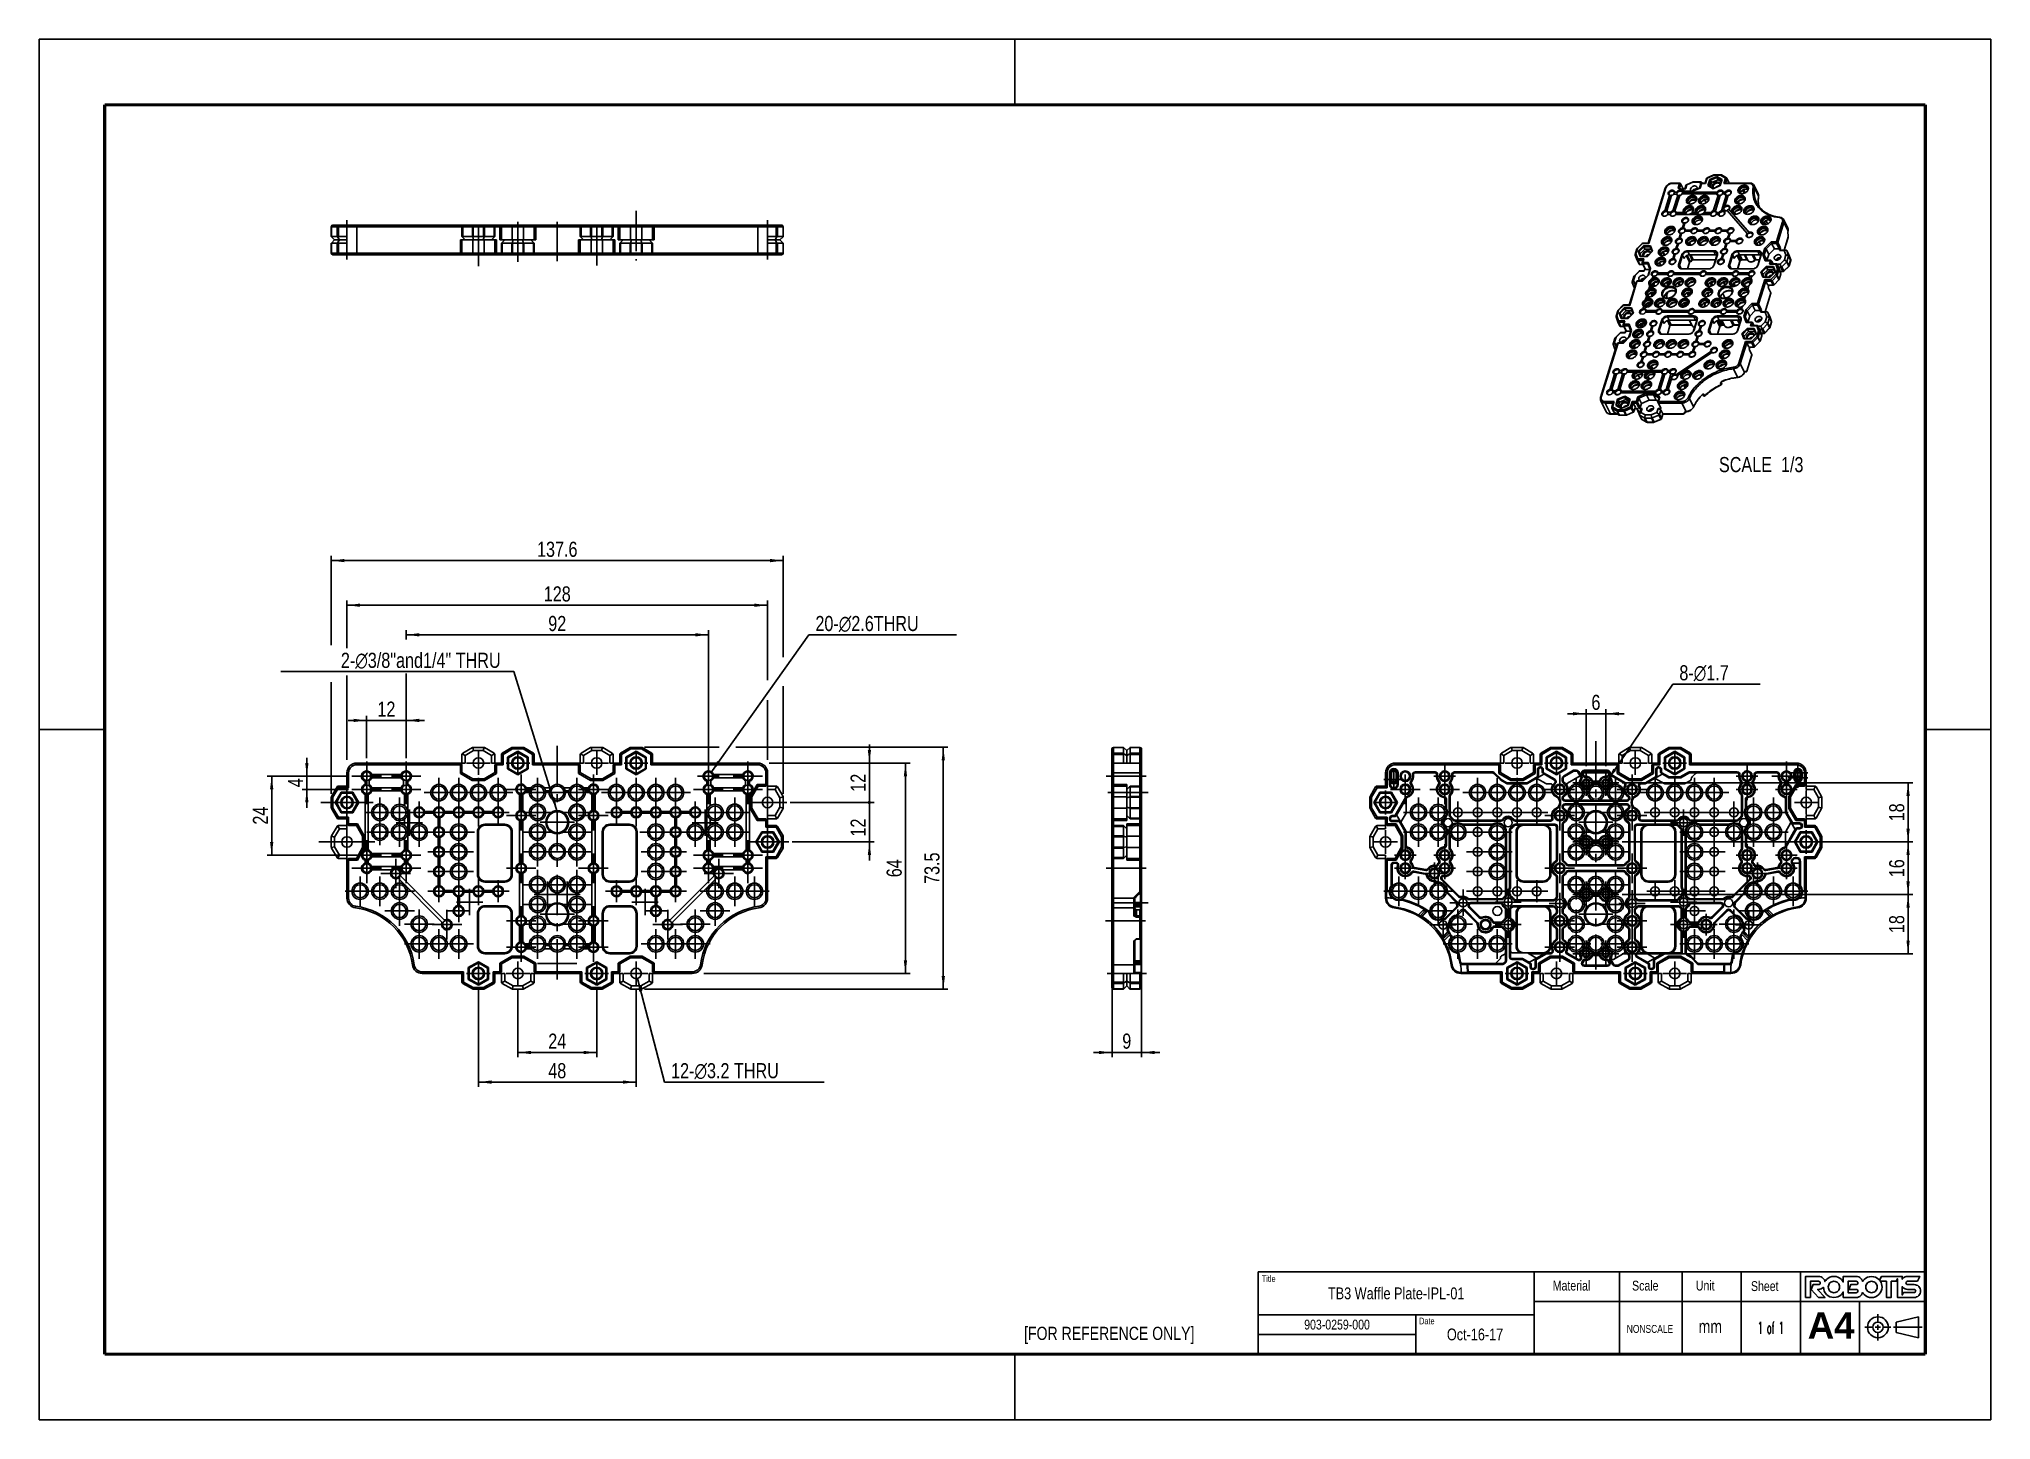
# Model space of a CAD drawing. Header units: millimetres. Extents: x 0 to 297, y 0 to 210.
import ezdxf

# ---------------------------------------------------------------- set-up
doc = ezdxf.new("R2010")
doc.units = ezdxf.units.MM
doc.header["$LTSCALE"] = 16.335
doc.linetypes.add('CENTER', pattern=[0.6, 0.375, -0.075, 0.075, -0.075])
doc.layers.get('0').update_dxf_attribs({"linetype": 'CONTINUOUS'})
for name, color, linetype in [('3_ALL_AXES', 7, 'CONTINUOUS'), ('7_ALL_FEATURES', 7, 'CONTINUOUS'), ('AXIS', 7, 'CONTINUOUS'), ('NOTE', 7, 'CONTINUOUS')]:
    doc.layers.add(name, color=color, linetype=linetype)
doc.styles.get("Standard").update_dxf_attribs({"font": 'txt', "width": 0.8})
doc.styles.add('TEXTSTYLE_2', font='arialbd.ttf')
doc.styles.add('TEXTSTYLE_3', font='txt_____.ttf', dxfattribs={"width": 0.5})
doc.dimstyles.new('DIMSTYLE_1', dxfattribs={"dimtxt": 2.3, "dimasz": 2, "dimexe": 0.7, "dimexo": 0.5, "dimgap": 0.575, "dimtad": 1, "dimdec": 3, "dimlfac": 2, "dimdsep": 46, "dimtxsty": 'Standard', "dimblk": '_FILLED', "dimblk1": '_FILLED', "dimblk2": '_FILLED', "dimcen": 0.09, "dimadec": 0, "dimazin": 0, "dimtm": 0.2, "dimtfac": 1, "dimtdec": 3, "dimtofl": 0, "dimtmove": 0, "dimatfit": 3, "dimldrblk": '_FILLED', "dimfxl": 1, "dimtolj": 1, "dimarcsym": 0})
doc.dimstyles.new('DIMSTYLE_10', dxfattribs={"dimtxt": 2.3, "dimasz": 2, "dimexe": 0.7, "dimexo": 0.5, "dimgap": 0.575, "dimtad": 1, "dimlfac": 2, "dimdsep": 46, "dimtxsty": 'Standard', "dimblk": '_FILLED', "dimblk1": '_FILLED', "dimblk2": '_FILLED', "dimcen": 0.09, "dimadec": 0, "dimazin": 0, "dimtp": 0.3, "dimtm": 0.3, "dimtfac": 1, "dimtofl": 0, "dimtmove": 0, "dimatfit": 3, "dimldrblk": '_FILLED', "dimfxl": 1, "dimtolj": 1, "dimarcsym": 0})
doc.dimstyles.new('DIMSTYLE_11', dxfattribs={"dimtxt": 2.3, "dimasz": 2, "dimexe": 0.7, "dimexo": 0.5, "dimgap": 0.575, "dimtad": 1, "dimlfac": 2, "dimdsep": 46, "dimtxsty": 'Standard', "dimblk": '_FILLED', "dimblk1": '_FILLED', "dimblk2": '_FILLED', "dimcen": 0.09, "dimadec": 0, "dimazin": 0, "dimtp": 0.2, "dimtm": 0.2, "dimtfac": 1, "dimtofl": 0, "dimtmove": 0, "dimatfit": 3, "dimldrblk": '_FILLED', "dimfxl": 1, "dimtolj": 1, "dimarcsym": 0})
doc.dimstyles.new('DIMSTYLE_12', dxfattribs={"dimtxt": 2.3, "dimasz": 2, "dimexe": 0.7, "dimexo": 0.5, "dimgap": 0.575, "dimtad": 1, "dimlfac": 2, "dimdsep": 46, "dimtxsty": 'Standard', "dimblk": '_FILLED', "dimblk1": '_FILLED', "dimblk2": '_FILLED', "dimcen": 0.09, "dimadec": 0, "dimazin": 0, "dimtp": 0.1, "dimtm": 0.1, "dimtfac": 1, "dimtofl": 0, "dimtmove": 0, "dimatfit": 3, "dimldrblk": '_FILLED', "dimfxl": 1, "dimtolj": 1, "dimarcsym": 0})
doc.dimstyles.new('DIMSTYLE_2', dxfattribs={"dimtxt": 2.3, "dimasz": 2, "dimexe": 0.7, "dimexo": 0.5, "dimgap": 0.575, "dimtad": 1, "dimdec": 1, "dimlfac": 2, "dimdsep": 46, "dimtxsty": 'Standard', "dimblk": '_FILLED', "dimblk1": '_FILLED', "dimblk2": '_FILLED', "dimcen": 0.09, "dimadec": 0, "dimazin": 0, "dimtm": 0.3, "dimtfac": 1, "dimtdec": 1, "dimtofl": 0, "dimtmove": 0, "dimatfit": 3, "dimldrblk": '_FILLED', "dimfxl": 1, "dimtolj": 1, "dimarcsym": 0})
doc.dimstyles.new('DIMSTYLE_3', dxfattribs={"dimtxt": 2.3, "dimasz": 2, "dimexe": 0.7, "dimexo": 0.5, "dimgap": 0.575, "dimtad": 1, "dimdec": 1, "dimlfac": 2, "dimdsep": 46, "dimtxsty": 'Standard', "dimblk": '_FILLED', "dimblk1": '_FILLED', "dimblk2": '_FILLED', "dimcen": 0.09, "dimadec": 0, "dimazin": 0, "dimtp": 0.05, "dimtm": 0.05, "dimtfac": 1, "dimtdec": 1, "dimtofl": 0, "dimtmove": 0, "dimatfit": 3, "dimldrblk": '_FILLED', "dimfxl": 1, "dimtolj": 1, "dimarcsym": 0})
doc.dimstyles.new('DIMSTYLE_4', dxfattribs={"dimtxt": 2.3, "dimasz": 2, "dimexe": 0.7, "dimexo": 0.5, "dimgap": 0.575, "dimtad": 1, "dimdec": 3, "dimlfac": 2, "dimdsep": 46, "dimtxsty": 'Standard', "dimblk": '_FILLED', "dimblk1": '_FILLED', "dimblk2": '_FILLED', "dimcen": 0.09, "dimadec": 0, "dimazin": 0, "dimtp": 0.2, "dimtm": 0.2, "dimtfac": 1, "dimtdec": 3, "dimtofl": 0, "dimtmove": 0, "dimatfit": 3, "dimldrblk": '_FILLED', "dimfxl": 1, "dimtolj": 1, "dimarcsym": 0})
doc.dimstyles.new('DIMSTYLE_5', dxfattribs={"dimtxt": 2.3, "dimasz": 2, "dimexe": 0.7, "dimexo": 0.5, "dimgap": 0.575, "dimtad": 1, "dimdec": 3, "dimlfac": 2, "dimdsep": 46, "dimtxsty": 'Standard', "dimblk": '_FILLED', "dimblk1": '_FILLED', "dimblk2": '_FILLED', "dimcen": 0.09, "dimadec": 0, "dimazin": 0, "dimtp": 0.3, "dimtm": 0.3, "dimtfac": 1, "dimtdec": 3, "dimtofl": 0, "dimtmove": 0, "dimatfit": 3, "dimldrblk": '_FILLED', "dimfxl": 1, "dimtolj": 1, "dimarcsym": 0})
doc.dimstyles.new('DIMSTYLE_6', dxfattribs={"dimtxt": 2.3, "dimasz": 2, "dimexe": 0.7, "dimexo": 0.5, "dimgap": 0.575, "dimtad": 1, "dimdec": 3, "dimlfac": 2, "dimdsep": 46, "dimtxsty": 'Standard', "dimblk": '_FILLED', "dimblk1": '_FILLED', "dimblk2": '_FILLED', "dimcen": 0.09, "dimadec": 0, "dimazin": 0, "dimtp": 0.1, "dimtm": 0.1, "dimtfac": 1, "dimtdec": 3, "dimtofl": 0, "dimtmove": 0, "dimatfit": 3, "dimldrblk": '_FILLED', "dimfxl": 1, "dimtolj": 1, "dimarcsym": 0})
doc.dimstyles.new('DIMSTYLE_7', dxfattribs={"dimtxt": 2.3, "dimasz": 2, "dimexe": 0.7, "dimexo": 0.5, "dimtad": 1, "dimdec": 3, "dimlfac": 2, "dimdsep": 46, "dimtxsty": 'Standard', "dimblk": '_FILLED', "dimblk1": '_FILLED', "dimblk2": '_FILLED', "dimcen": 0.09, "dimadec": 0, "dimazin": 0, "dimtm": 0.05, "dimtfac": 1, "dimtdec": 3, "dimtmove": 0, "dimatfit": 2, "dimldrblk": '_FILLED', "dimfxl": 1, "dimtolj": 1, "dimarcsym": 0})
doc.dimstyles.new('DIMSTYLE_8', dxfattribs={"dimtxt": 2.3, "dimasz": 2, "dimexe": 0.7, "dimexo": 0.5, "dimtad": 1, "dimdec": 3, "dimlfac": 2, "dimdsep": 46, "dimtxsty": 'Standard', "dimblk": '_FILLED', "dimblk1": '_FILLED', "dimblk2": '_FILLED', "dimcen": 0.09, "dimadec": 0, "dimazin": 0, "dimtm": 0.03, "dimtfac": 1, "dimtdec": 3, "dimtmove": 0, "dimatfit": 2, "dimldrblk": '_FILLED', "dimfxl": 1, "dimtolj": 1, "dimarcsym": 0})
doc.dimstyles.new('DIMSTYLE_9', dxfattribs={"dimtxt": 2.3, "dimasz": 2, "dimexe": 0.7, "dimexo": 0.5, "dimtad": 1, "dimlfac": 2, "dimdsep": 46, "dimtxsty": 'Standard', "dimblk": '_FILLED', "dimblk1": '_FILLED', "dimblk2": '_FILLED', "dimcen": 0.09, "dimadec": 0, "dimazin": 0, "dimtp": 0.1, "dimtm": 0.1, "dimtfac": 1, "dimtmove": 0, "dimatfit": 2, "dimldrblk": '_FILLED', "dimfxl": 1, "dimtolj": 1, "dimarcsym": 0})
doc.dimstyles.get("Standard").update_dxf_attribs({"dimtxt": 2.3, "dimasz": 2, "dimexe": 0.7, "dimexo": 0.5, "dimtad": 1, "dimdsep": 46, "dimtxsty": 'Standard', "dimblk": '_FILLED', "dimblk1": '_FILLED', "dimblk2": '_FILLED', "dimcen": 0.09, "dimadec": 0, "dimazin": 0, "dimtol": 1, "dimtp": 0.05, "dimtm": 0.05, "dimtfac": 1, "dimtofl": 0, "dimtmove": 0, "dimatfit": 3, "dimldrblk": '_FILLED', "dimfxl": 1, "dimtolj": 1, "dimarcsym": 0})

msp = doc.modelspace()

# ---------------------------------------------------------------- texts
at = {"color": 2, "linetype": 'Continuous', "insert": (70.23407, 116.67213), "char_height": 2.3, "width": 36.1866667, "attachment_point": 3, "line_spacing_factor": 0.9}
msp.add_mtext('2-\\Fgdt;{\\Fgdt;n}\\Ftxt;3/8"and1/4" THRU', dxfattribs=at)
at = {"color": 7, "linetype": 'Continuous', "attachment_point": 1, "line_spacing_factor": 0.9}
for s, insert, char_height, width in [('Title', (186.05856, 21.98256), 1, 4), ('Material', (230.32356, 21.18045), 1.5, 9.6), ('Scale', (242.39753, 21.18009), 1.5, 6), ('Unit', (252.0956, 21.18598), 1.5, 4.8), ('Sheet', (260.48334, 21.10036), 1.5, 6), ('Date', (210.00248, 15.54915), 1, 3.2), ('[FOR REFERENCE ONLY]', (149.88138, 14.16776), 2, 32), ('NONSCALE', (241.58555, 14.44437), 1.2, 7.68), ('mm', (252.51704, 15.21574), 2, 3.2)]:
    msp.add_mtext(s, dxfattribs=dict(at, insert=insert, char_height=char_height, width=width))
at = {"color": 7, "linetype": 'Continuous', "insert": (269.1175, 16.35942), "char_height": 4, "width": 7.1375465, "attachment_point": 1, "line_spacing_factor": 0.9, "style": 'TEXTSTYLE_2'}
msp.add_mtext('A4', dxfattribs=at)
at = {"layer": 'NOTE', "color": 2, "linetype": 'Continuous', "insert": (268.46679, 146.43874), "char_height": 2.3, "width": 18.4, "attachment_point": 3, "line_spacing_factor": 0.9}
msp.add_mtext('SCALE  1/3', dxfattribs=at)

# ---------------------------------------------------------------- blocks, each defined once
blk = doc.blocks.new('_FILLED')
at = {"color": 0, "linetype": 'ByBlock'}
blk.add_solid([(0, 0), (-1, 0.125), (-1, -0.125)], dxfattribs=at)
blk = doc.blocks.new('*D2')
at = {"color": 2, "linetype": 'Continuous'}
for p, q in [((111.35, 99.9), (132.53, 99.9)), ((131.83, 99.9), (131.83, 83.9)), ((131.83, 67.9), (131.83, 83.9)), ((101.15, 67.9), (132.53, 67.9))]:
    blk.add_line(p, q, dxfattribs=at)
at = {"color": 2, "linetype": 'Continuous', "xscale": 2, "yscale": 2, "zscale": 2}
for p, rotation in [((131.83, 99.9), 90), ((131.83, 67.9), 270)]:
    blk.add_blockref('_FILLED', p, dxfattribs=dict(at, rotation=rotation))
at = {"color": 2, "linetype": 'Continuous', "insert": (128.96, 83.9), "char_height": 2.3, "width": 3.68, "attachment_point": 2, "rotation": 90, "line_spacing_factor": 0.9}
blk.add_mtext('64', dxfattribs=at)
blk = doc.blocks.new('*D3')
at = {"color": 2, "linetype": 'Continuous'}
for p, q in [((46.85, 117.36), (46.85, 124.6)), ((46.85, 123.9), (78.85, 123.9)), ((110.85, 123.9), (78.85, 123.9)), ((110.85, 112.52), (110.85, 124.6)), ((46.85, 100.4), (46.85, 113.21)), ((110.85, 100.4), (110.85, 109.44))]:
    blk.add_line(p, q, dxfattribs=at)
at = {"color": 2, "linetype": 'Continuous', "xscale": 2, "yscale": 2, "zscale": 2, "rotation": 180}
blk.add_blockref('_FILLED', (46.85, 123.9), dxfattribs=at)
at = {"color": 2, "linetype": 'Continuous', "xscale": 2, "yscale": 2, "zscale": 2}
blk.add_blockref('_FILLED', (110.85, 123.9), dxfattribs=at)
at = {"color": 2, "linetype": 'Continuous', "insert": (78.85, 126.77), "char_height": 2.3, "width": 5.52, "attachment_point": 2, "line_spacing_factor": 0.9}
blk.add_mtext('128', dxfattribs=at)
blk = doc.blocks.new('*D4')
at = {"color": 2, "linetype": 'Continuous'}
for p, q in [((44.47, 117.85), (44.47, 131.39)), ((44.47, 130.69), (78.85, 130.69)), ((113.24, 130.69), (78.85, 130.69)), ((113.24, 116.02), (113.24, 131.39)), ((44.47, 95.2), (44.47, 112.18)), ((113.24, 95.2), (113.24, 111.58))]:
    blk.add_line(p, q, dxfattribs=at)
at = {"color": 2, "linetype": 'Continuous', "xscale": 2, "yscale": 2, "zscale": 2, "rotation": 180}
blk.add_blockref('_FILLED', (44.47, 130.69), dxfattribs=at)
at = {"color": 2, "linetype": 'Continuous', "xscale": 2, "yscale": 2, "zscale": 2}
blk.add_blockref('_FILLED', (113.24, 130.69), dxfattribs=at)
at = {"color": 2, "linetype": 'Continuous', "insert": (78.85, 133.56), "char_height": 2.3, "width": 9.2, "attachment_point": 2, "line_spacing_factor": 0.9}
blk.add_mtext('137.6', dxfattribs=at)
blk = doc.blocks.new('*D5')
at = {"color": 2, "linetype": 'Continuous'}
for p, q in [((92.15, 102.29), (103.48, 102.29)), ((106.04, 102.29), (138.29, 102.29)), ((137.59, 102.29), (137.59, 83.9)), ((137.59, 65.51), (137.59, 83.9)), ((92.15, 65.51), (138.29, 65.51))]:
    blk.add_line(p, q, dxfattribs=at)
at = {"color": 2, "linetype": 'Continuous', "xscale": 2, "yscale": 2, "zscale": 2}
for p, rotation in [((137.59, 102.29), 90), ((137.59, 65.51), 270)]:
    blk.add_blockref('_FILLED', p, dxfattribs=dict(at, rotation=rotation))
at = {"color": 2, "linetype": 'Continuous', "insert": (134.71, 83.9), "char_height": 2.3, "width": 7.36, "attachment_point": 2, "rotation": 90, "line_spacing_factor": 0.9}
blk.add_mtext('73.5', dxfattribs=at)
blk = doc.blocks.new('*D6')
at = {"color": 2, "linetype": 'Continuous'}
for p, q in [((47.1, 97.9), (34.7, 97.9)), ((35.4, 97.9), (35.4, 91.9)), ((35.4, 85.9), (35.4, 91.9)), ((47.7, 85.9), (34.7, 85.9))]:
    blk.add_line(p, q, dxfattribs=at)
at = {"color": 2, "linetype": 'Continuous', "xscale": 2, "yscale": 2, "zscale": 2}
for p, rotation in [((35.4, 97.9), 90), ((35.4, 85.9), 270)]:
    blk.add_blockref('_FILLED', p, dxfattribs=dict(at, rotation=rotation))
at = {"color": 2, "linetype": 'Continuous', "insert": (32.53, 91.9), "char_height": 2.3, "width": 3.68, "attachment_point": 2, "rotation": 90, "line_spacing_factor": 0.9}
blk.add_mtext('24', dxfattribs=at)
blk = doc.blocks.new('_DOT')
at = {"color": 0, "linetype": 'ByBlock'}
blk.add_line((-0.125, 0), (-1, 0), dxfattribs=at)
at = {"color": 0, "linetype": 'ByBlock', "const_width": 0.125}
blk.add_lwpolyline([(-0.0625, 0, 1), (0.0625, 0, 1)], format="xyb", close=True, dxfattribs=at)
blk = doc.blocks.new('*D7')
at = {"color": 2, "linetype": 'Continuous'}
for p, q in [((126.35, 99.9), (126.35, 102.7)), ((126.35, 102.7), (126.35, 96.9)), ((111.08, 99.9), (127.05, 99.9)), ((126.35, 91.1), (126.35, 96.9)), ((114.3, 93.9), (127.05, 93.9)), ((126.35, 93.9), (126.35, 91.1))]:
    blk.add_line(p, q, dxfattribs=at)
at = {"color": 2, "linetype": 'Continuous', "xscale": 2, "yscale": 2, "zscale": 2}
for name, p, rotation in [('_FILLED', (126.35, 99.9), 270), ('_DOT', (126.35, 93.9), 90)]:
    blk.add_blockref(name, p, dxfattribs=dict(at, rotation=rotation))
at = {"color": 2, "linetype": 'Continuous', "insert": (123.48, 96.9), "char_height": 2.3, "width": 3.68, "attachment_point": 2, "rotation": 90, "line_spacing_factor": 0.9}
blk.add_mtext('12', dxfattribs=at)
blk = doc.blocks.new('*D8')
at = {"color": 2, "linetype": 'Continuous'}
for p, q in [((126.35, 93.9), (126.35, 96.7)), ((126.35, 96.7), (126.35, 90.9)), ((114.3, 93.9), (122.57, 93.9)), ((125.34, 93.9), (127.05, 93.9)), ((126.35, 85.1), (126.35, 90.9)), ((114.59, 87.9), (127.05, 87.9)), ((126.35, 87.9), (126.35, 85.1))]:
    blk.add_line(p, q, dxfattribs=at)
at = {"color": 2, "linetype": 'Continuous', "xscale": 2, "yscale": 2, "zscale": 2}
for name, p, rotation in [('_DOT', (126.35, 93.9), 270), ('_FILLED', (126.35, 87.9), 90)]:
    blk.add_blockref(name, p, dxfattribs=dict(at, rotation=rotation))
at = {"color": 2, "linetype": 'Continuous', "insert": (123.48, 90.08), "char_height": 2.3, "width": 3.68, "attachment_point": 2, "rotation": 90, "line_spacing_factor": 0.9}
blk.add_mtext('12', dxfattribs=at)
blk = doc.blocks.new('*D9')
at = {"color": 2, "linetype": 'Continuous'}
for p, q in [((55.85, 118.69), (55.85, 120.1)), ((55.85, 119.4), (78.85, 119.4)), ((101.85, 119.4), (78.85, 119.4)), ((101.85, 99.98), (101.85, 120.1)), ((55.85, 100.65), (55.85, 113.5))]:
    blk.add_line(p, q, dxfattribs=at)
at = {"color": 2, "linetype": 'Continuous', "xscale": 2, "yscale": 2, "zscale": 2, "rotation": 180}
blk.add_blockref('_FILLED', (55.85, 119.4), dxfattribs=at)
at = {"color": 2, "linetype": 'Continuous', "xscale": 2, "yscale": 2, "zscale": 2}
blk.add_blockref('_FILLED', (101.85, 119.4), dxfattribs=at)
at = {"color": 2, "linetype": 'Continuous', "insert": (78.85, 122.27), "char_height": 2.3, "width": 3.68, "attachment_point": 2, "line_spacing_factor": 0.9}
blk.add_mtext('92', dxfattribs=at)
blk = doc.blocks.new('*D10')
at = {"color": 2, "linetype": 'Continuous'}
for p, q in [((49.85, 100.65), (49.85, 107.08)), ((55.85, 100.65), (55.85, 107.08)), ((49.85, 106.38), (47.05, 106.38)), ((47.05, 106.38), (52.85, 106.38)), ((58.65, 106.38), (52.85, 106.38)), ((55.85, 106.38), (58.65, 106.38))]:
    blk.add_line(p, q, dxfattribs=at)
at = {"color": 2, "linetype": 'Continuous', "xscale": 2, "yscale": 2, "zscale": 2}
blk.add_blockref('_FILLED', (49.85, 106.38), dxfattribs=at)
at = {"color": 2, "linetype": 'Continuous', "xscale": 2, "yscale": 2, "zscale": 2, "rotation": 180}
blk.add_blockref('_FILLED', (55.85, 106.38), dxfattribs=at)
at = {"color": 2, "linetype": 'Continuous', "insert": (52.85, 109.25), "char_height": 2.3, "width": 3.68, "attachment_point": 2, "line_spacing_factor": 0.9}
blk.add_mtext('12', dxfattribs=at)
blk = doc.blocks.new('*D11')
at = {"color": 2, "linetype": 'Continuous'}
for p, q in [((235.39, 107.4), (232.59, 107.4)), ((232.59, 107.4), (236.89, 107.4)), ((235.39, 99.4), (235.39, 108.1)), ((241.19, 107.4), (236.89, 107.4)), ((238.39, 99.4), (238.39, 108.1)), ((238.39, 107.4), (241.19, 107.4))]:
    blk.add_line(p, q, dxfattribs=at)
at = {"color": 2, "linetype": 'Continuous', "xscale": 2, "yscale": 2, "zscale": 2}
blk.add_blockref('_FILLED', (235.39, 107.4), dxfattribs=at)
at = {"color": 2, "linetype": 'Continuous', "xscale": 2, "yscale": 2, "zscale": 2, "rotation": 180}
blk.add_blockref('_FILLED', (238.39, 107.4), dxfattribs=at)
at = {"color": 2, "linetype": 'Continuous', "insert": (236.89, 110.28), "char_height": 2.3, "width": 1.84, "attachment_point": 2, "line_spacing_factor": 0.9}
blk.add_mtext('6', dxfattribs=at)
blk = doc.blocks.new('*D12')
at = {"color": 2, "linetype": 'Continuous'}
for p, q in [((240.89, 79.9), (285.09, 79.9)), ((284.39, 79.9), (284.39, 75.4)), ((284.39, 70.9), (284.39, 75.4)), ((240.89, 70.9), (285.09, 70.9))]:
    blk.add_line(p, q, dxfattribs=at)
at = {"color": 2, "linetype": 'Continuous', "xscale": 2, "yscale": 2, "zscale": 2}
for p, rotation in [((284.39, 79.9), 90), ((284.39, 70.9), 270)]:
    blk.add_blockref('_FILLED', p, dxfattribs=dict(at, rotation=rotation))
at = {"color": 2, "linetype": 'Continuous', "insert": (281.51, 75.4), "char_height": 2.3, "width": 3.68, "attachment_point": 2, "rotation": 90, "line_spacing_factor": 0.9}
blk.add_mtext('18', dxfattribs=at)
blk = doc.blocks.new('*D13')
at = {"color": 2, "linetype": 'Continuous'}
for p, q in [((240.89, 87.9), (285.09, 87.9)), ((284.39, 87.9), (284.39, 83.9)), ((284.39, 79.9), (284.39, 83.9)), ((240.89, 79.9), (285.09, 79.9))]:
    blk.add_line(p, q, dxfattribs=at)
at = {"color": 2, "linetype": 'Continuous', "xscale": 2, "yscale": 2, "zscale": 2}
for p, rotation in [((284.39, 87.9), 90), ((284.39, 79.9), 270)]:
    blk.add_blockref('_FILLED', p, dxfattribs=dict(at, rotation=rotation))
at = {"color": 2, "linetype": 'Continuous', "insert": (281.51, 83.9), "char_height": 2.3, "width": 3.68, "attachment_point": 2, "rotation": 90, "line_spacing_factor": 0.9}
blk.add_mtext('16', dxfattribs=at)
blk = doc.blocks.new('*D14')
at = {"color": 2, "linetype": 'Continuous'}
for p, q in [((240.89, 96.9), (285.09, 96.9)), ((284.39, 96.9), (284.39, 92.4)), ((284.39, 87.9), (284.39, 92.4)), ((240.89, 87.9), (285.09, 87.9))]:
    blk.add_line(p, q, dxfattribs=at)
at = {"color": 2, "linetype": 'Continuous', "xscale": 2, "yscale": 2, "zscale": 2}
for p, rotation in [((284.39, 96.9), 90), ((284.39, 87.9), 270)]:
    blk.add_blockref('_FILLED', p, dxfattribs=dict(at, rotation=rotation))
at = {"color": 2, "linetype": 'Continuous', "insert": (281.51, 92.4), "char_height": 2.3, "width": 3.68, "attachment_point": 2, "rotation": 90, "line_spacing_factor": 0.9}
blk.add_mtext('18', dxfattribs=at)
blk = doc.blocks.new('*D15')
at = {"color": 2, "linetype": 'Continuous'}
for p, q in [((238.63, 97.25), (248.59, 111.9)), ((248.59, 111.9), (261.86, 111.9)), ((261.86, 111.9), (248.59, 111.9))]:
    blk.add_line(p, q, dxfattribs=at)
at = {"color": 2, "linetype": 'Continuous', "xscale": 2, "yscale": 2, "zscale": 2, "rotation": 235.7699724564}
blk.add_blockref('_FILLED', (238.63, 97.25), dxfattribs=at)
at = {"color": 2, "linetype": 'Continuous', "insert": (249.59, 114.78), "char_height": 2.3, "width": 12.2667, "attachment_point": 1, "line_spacing_factor": 0.9}
blk.add_mtext('8-\\Fgdt;{\\Fgdt;n}\\Ftxt;1.7', dxfattribs=at)
blk = doc.blocks.new('*D16')
at = {"color": 2, "linetype": 'Continuous'}
for p, q in [((102.23, 98.43), (117.13, 119.4)), ((117.13, 119.4), (139.59, 119.4)), ((139.59, 119.4), (117.13, 119.4))]:
    blk.add_line(p, q, dxfattribs=at)
at = {"color": 2, "linetype": 'Continuous', "xscale": 2, "yscale": 2, "zscale": 2, "rotation": 234.6103851599}
blk.add_blockref('_FILLED', (102.23, 98.43), dxfattribs=at)
at = {"color": 2, "linetype": 'Continuous', "insert": (118.13, 122.27), "char_height": 2.3, "width": 21.4667, "attachment_point": 1, "line_spacing_factor": 0.9}
blk.add_mtext('20-\\Fgdt;{\\Fgdt;n}\\Ftxt;2.6THRU', dxfattribs=at)
blk = doc.blocks.new('*D17')
at = {"color": 2, "linetype": 'Continuous'}
for p, q in [((91.06, 67.12), (95.17, 51.38)), ((95.17, 51.38), (119.48, 51.38)), ((119.48, 51.38), (95.17, 51.38))]:
    blk.add_line(p, q, dxfattribs=at)
at = {"color": 2, "linetype": 'Continuous', "xscale": 2, "yscale": 2, "zscale": 2, "rotation": 104.6569720764}
blk.add_blockref('_FILLED', (91.06, 67.12), dxfattribs=at)
at = {"color": 2, "linetype": 'Continuous', "insert": (96.17, 54.26), "char_height": 2.3, "width": 23.3067, "attachment_point": 1, "line_spacing_factor": 0.9}
blk.add_mtext('12-\\Fgdt;{\\Fgdt;n}\\Ftxt;3.2 THRU', dxfattribs=at)
blk = doc.blocks.new('*D18')
at = {"color": 2, "linetype": 'Continuous'}
for p, q in [((66.85, 65.6), (66.85, 50.68)), ((90.85, 65.6), (90.85, 50.68)), ((66.85, 51.38), (78.85, 51.38)), ((90.85, 51.38), (78.85, 51.38))]:
    blk.add_line(p, q, dxfattribs=at)
at = {"color": 2, "linetype": 'Continuous', "xscale": 2, "yscale": 2, "zscale": 2, "rotation": 180}
blk.add_blockref('_FILLED', (66.85, 51.38), dxfattribs=at)
at = {"color": 2, "linetype": 'Continuous', "xscale": 2, "yscale": 2, "zscale": 2}
blk.add_blockref('_FILLED', (90.85, 51.38), dxfattribs=at)
at = {"color": 2, "linetype": 'Continuous', "insert": (78.85, 54.26), "char_height": 2.3, "width": 3.68, "attachment_point": 2, "line_spacing_factor": 0.9}
blk.add_mtext('48', dxfattribs=at)
blk = doc.blocks.new('*D19')
at = {"color": 2, "linetype": 'Continuous'}
for p, q in [((72.85, 65.6), (72.85, 55.18)), ((84.85, 65.6), (84.85, 55.18)), ((72.85, 55.88), (78.85, 55.88)), ((84.85, 55.88), (78.85, 55.88))]:
    blk.add_line(p, q, dxfattribs=at)
at = {"color": 2, "linetype": 'Continuous', "xscale": 2, "yscale": 2, "zscale": 2, "rotation": 180}
blk.add_blockref('_FILLED', (72.85, 55.88), dxfattribs=at)
at = {"color": 2, "linetype": 'Continuous', "xscale": 2, "yscale": 2, "zscale": 2}
blk.add_blockref('_FILLED', (84.85, 55.88), dxfattribs=at)
at = {"color": 2, "linetype": 'Continuous', "insert": (78.85, 58.76), "char_height": 2.3, "width": 3.68, "attachment_point": 2, "line_spacing_factor": 0.9}
blk.add_mtext('24', dxfattribs=at)
blk = doc.blocks.new('*D20')
at = {"color": 2, "linetype": 'Continuous'}
for p, q in [((167.76, 72.97), (167.76, 55.18)), ((163.26, 68.74), (163.26, 55.18)), ((163.26, 55.88), (160.46, 55.88)), ((160.46, 55.88), (165.51, 55.88)), ((170.56, 55.88), (165.51, 55.88)), ((167.76, 55.88), (170.56, 55.88))]:
    blk.add_line(p, q, dxfattribs=at)
at = {"color": 2, "linetype": 'Continuous', "xscale": 2, "yscale": 2, "zscale": 2}
blk.add_blockref('_FILLED', (163.26, 55.88), dxfattribs=at)
at = {"color": 2, "linetype": 'Continuous', "xscale": 2, "yscale": 2, "zscale": 2, "rotation": 180}
blk.add_blockref('_FILLED', (167.76, 55.88), dxfattribs=at)
at = {"color": 2, "linetype": 'Continuous', "insert": (165.51, 58.76), "char_height": 2.3, "width": 1.84, "attachment_point": 2, "line_spacing_factor": 0.9}
blk.add_mtext('9', dxfattribs=at)
blk = doc.blocks.new('*D21')
at = {"color": 2, "linetype": 'Continuous'}
for p, q in [((40.75, 97.9), (40.75, 100.7)), ((40.75, 100.7), (40.75, 96.9)), ((47.1, 97.9), (40.05, 97.9)), ((47.1, 95.9), (40.05, 95.9)), ((40.75, 93.1), (40.75, 96.9)), ((40.75, 95.9), (40.75, 93.1))]:
    blk.add_line(p, q, dxfattribs=at)
at = {"color": 2, "linetype": 'Continuous', "xscale": 2, "yscale": 2, "zscale": 2}
for p, rotation in [((40.75, 97.9), 270), ((40.75, 95.9), 90)]:
    blk.add_blockref('_FILLED', p, dxfattribs=dict(at, rotation=rotation))
at = {"color": 2, "linetype": 'Continuous', "insert": (37.88, 96.9), "char_height": 2.3, "width": 1.84, "attachment_point": 2, "rotation": 90, "line_spacing_factor": 0.9}
blk.add_mtext('4', dxfattribs=at)
blk = doc.blocks.new('*T22')
at = {"color": 2, "linetype": 'Continuous'}
for p, q in [((101.5, 12.5), (0, 12.5)), ((0, 0), (0, 12.5)), ((42, 0), (42, 12.5)), ((55, 0), (55, 12.5)), ((64.5, 0), (64.5, 12.5)), ((73.5, 0), (73.5, 12.5)), ((82.5, 0), (82.5, 12.5)), ((101.5, 0), (101.5, 12.5)), ((42, 6), (0, 6)), ((24, 0), (24, 6)), ((101.5, 8), (42, 8)), ((91.5, 0), (91.5, 8)), ((24, 3), (0, 3)), ((101.5, 0), (0, 0))]:
    blk.add_line(p, q, dxfattribs=at)
at = {"color": 7, "linetype": 'Continuous', "attachment_point": 2, "line_spacing_factor": 0.9}
for s, insert, char_height, width in [('TB3 Waffle Plate-IPL-01 ', (21, 10.15), 1.8, 69.12), ('903-0259-000 ', (12, 5.25), 1.5, 31.2), ('Oct-16-17', (33, 3.9), 1.8, 25.92)]:
    blk.add_mtext(s, dxfattribs=dict(at, insert=insert, char_height=char_height, width=width))
at = {"color": 7, "linetype": 'Continuous', "insert": (78, 4.9), "char_height": 1.8, "width": 10.8, "attachment_point": 2, "line_spacing_factor": 0.9, "style": 'TEXTSTYLE_3'}
blk.add_mtext('1 of 1', dxfattribs=at)

# ---------------------------------------------------------------- dimensions: what is measured, and where the dimension line sits
at = {"color": 2, "linetype": 'Continuous'}
for base, p1, p2, angle, dimstyle, picture, middle in [((44.46764, 130.68654), (113.24115, 94.69754), (44.46764, 94.69754), 180, 'DIMSTYLE_2', '*D4', (79.0844, 130.68654)), ((46.85439, 123.8985), (110.85439, 99.8985), (46.85439, 99.8985), 180, 'DIMSTYLE_1', '*D3', (79.1419, 123.8985)), ((55.85439, 119.3985), (101.85439, 99.48283), (55.85439, 100.1485), 180, 'DIMSTYLE_5', '*D9', (78.85439, 119.3985)), ((235.38647, 107.4026), (238.38647, 98.8985), (235.38647, 98.8985), 180, 'DIMSTYLE_6', '*D11', (236.88647, 107.4026)), ((49.85439, 106.3757), (55.85439, 100.1485), (49.85439, 100.1485), 180, 'DIMSTYLE_4', '*D10', (53.08439, 106.3757)), ((137.5894, 102.28525), (91.65343, 65.51175), (91.65343, 102.28525), 90, 'DIMSTYLE_3', '*D5', (137.5894, 83.956)), ((40.75322, 95.8985), (47.60439, 97.8985), (47.60439, 95.8985), 270, 'DIMSTYLE_12', '*D21', (40.75322, 96.956)), ((131.83365, 99.8985), (100.6508, 67.8985), (110.85439, 99.8985), 90, 'DIMSTYLE_1', '*D2', (131.83365, 83.956)), ((35.40198, 85.8985), (47.60439, 97.8985), (48.20439, 85.8985), 270, 'DIMSTYLE_4', '*D6', (35.40198, 91.956)), ((284.38647, 96.8985), (240.38647, 87.8985), (240.38647, 96.8985), 90, 'DIMSTYLE_4', '*D14', (284.38647, 92.68601)), ((284.38647, 87.8985), (240.38647, 79.8985), (240.38647, 87.8985), 90, 'DIMSTYLE_4', '*D13', (284.38647, 84.12851)), ((284.38647, 79.8985), (240.38647, 70.8985), (240.38647, 79.8985), 90, 'DIMSTYLE_4', '*D12', (284.38647, 75.68601))]:
    dim = msp.add_linear_dim(base=base, p1=p1, p2=p2, angle=angle, dimstyle=dimstyle, dxfattribs=at)
    dim.commit()
    dim.dimension.update_dxf_attribs({"geometry": picture, "text_midpoint": middle, "dimtype": 160})
for p1, p2, text, dimstyle, picture, middle in [((102.23083, 98.4284), (101.47796, 97.3686), '20-%%c<>THRU', 'DIMSTYLE_8', '*D16', (128.86112, 121.1235)), ((238.62554, 97.24989), (238.1474, 96.54712), '8-%%c<>', 'DIMSTYLE_7', '*D15', (255.72807, 113.6276)), ((91.05682, 67.12453), (90.65197, 68.67247), '12-%%c<> THRU', 'DIMSTYLE_9', '*D17', (107.82726, 53.10789))]:
    dim = msp.add_diameter_dim_2p(p1=p1, p2=p2, text=text, dimstyle=dimstyle, override={"dimtih": 1, "dimtoh": 1, "dimpost": '<>'}, dxfattribs=at)
    dim.commit()
    dim.dimension.update_dxf_attribs({"geometry": picture, "text_midpoint": middle, "dimtype": 163})
for base, p1, p2, override, picture, middle in [((126.35439, 93.8985), (110.57758, 99.8985), (113.80032, 93.8985), {"dimblk2": 'DOT', "dimsah": 1}, '*D7', (126.35439, 97.1285)), ((126.35439, 87.8985), (113.80032, 93.8985), (114.08594, 87.8985), {"dimblk1": 'DOT', "dimsah": 1}, '*D8', (126.35439, 90.31246))]:
    dim = msp.add_linear_dim(base=base, p1=p1, p2=p2, angle=270, dimstyle='DIMSTYLE_4', override=override, dxfattribs=at)
    dim.commit()
    dim.dimension.update_dxf_attribs({"geometry": picture, "text_midpoint": middle, "dimtype": 160})
for base, p1, p2, dimstyle, picture, middle in [((167.75511, 55.88289), (163.25511, 69.23616), (167.75511, 73.46844), 'DIMSTYLE_11', '*D20', (165.50512, 55.88289)), ((90.85439, 51.38289), (66.85439, 66.0985), (90.85439, 66.0985), 'DIMSTYLE_10', '*D18', (78.91189, 51.38289)), ((84.85439, 55.88289), (72.85439, 66.0985), (84.85439, 66.0985), 'DIMSTYLE_11', '*D19', (78.91189, 55.88289))]:
    dim = msp.add_linear_dim(base=base, p1=p1, p2=p2, dimstyle=dimstyle, dxfattribs=at)
    dim.commit()
    dim.dimension.update_dxf_attribs({"geometry": picture, "text_midpoint": middle, "dimtype": 160})

# ---------------------------------------------------------------- linework, layer by layer
at = {"color": 7, "linetype": 'Continuous'}
for p, q in [((0, 0), (0, 210)), ((0, 210), (297, 210)), ((148.5, 200), (148.5, 210)), ((297, 0), (297, 210)), ((10, 105), (0, 105)), ((287, 105), (297, 105)), ((251.53291, 97.79495), (251.99002, 98.25205)), ((222.24002, 70.00205), (221.78291, 69.54495)), ((279.80329, 14.88556), (279.80329, 16.07665)), ((282.56523, 14.88556), (285.96835, 15.67962)), ((282.56523, 14.88556), (282.56523, 13.29743)), ((285.96835, 15.67962), (285.96835, 12.50337)), ((279.00923, 14.0915), (277.81813, 14.0915)), ((279.40626, 14.0915), (280.20032, 14.0915)), ((279.80329, 13.69447), (279.80329, 14.48853)), ((279.80329, 13.29743), (279.80329, 12.10634)), ((280.59735, 14.0915), (281.78845, 14.0915)), ((282.15606, 14.0915), (286.55589, 14.0915)), ((282.56523, 13.29743), (285.96835, 12.50337)), ((148.5, 10), (148.5, 0)), ((0, 0), (297, 0))]:
    msp.add_line(p, q, dxfattribs=at)
at = {"color": 7, "linetype": 'Continuous', "const_width": 0.5}
for points in [[(10, 200), (10, 10)], [(287, 200), (10, 200)], [(287, 10), (287, 200)], [(10, 10), (287, 10)]]:
    msp.add_lwpolyline(points, dxfattribs=at)
at = {"color": 7, "linetype": 'Continuous'}
for radius in [1.58813, 0.79406]:
    msp.add_circle((279.80329, 14.0915), radius, dxfattribs=at)
for centre, radius, start, end in [((252.34357, 97.8985), 0.5, 90, 135), ((251.13647, 97.44476), 0.25, 300, 359.2281265), ((251.88647, 97.44139), 0.5, 135, 180), ((221.42936, 69.8985), 0.5, 270, 315), ((221.88647, 70.35561), 0.5, 315, 360), ((222.63647, 70.35224), 0.25, 120, 179.2281265)]:
    msp.add_arc(centre, radius, start, end, dxfattribs=at)
for points, knots in [([(286.00296, 20.30008), (285.81117, 20.49166), (285.57988, 20.58742), (285.30951, 20.58742), (285.30951, 20.58742), (284.30577, 20.58742), (284.30577, 20.58742), (284.2356, 20.58742), (284.17629, 20.61185), (284.12769, 20.66044), (284.0791, 20.70904), (284.05467, 20.76835), (284.05467, 20.83852), (284.05467, 20.90829), (284.0791, 20.96767), (284.12769, 21.0164), (284.17629, 21.06486), (284.2356, 21.08929), (284.30577, 21.08929), (284.30577, 21.08929), (285.81144, 21.08929), (285.81144, 21.08929), (285.81144, 21.08929), (286.17656, 21.81925), (286.17656, 21.81925), (286.17656, 21.81925), (284.30577, 21.81925), (284.30577, 21.81925), (284.03499, 21.81925), (283.8037, 21.72349), (283.61219, 21.53184), (283.57174, 21.49139), (283.53658, 21.44877), (283.50455, 21.40473), (283.50455, 21.40473), (283.50455, 21.82095), (283.50455, 21.82095), (283.50455, 21.82095), (282.775, 21.82095), (282.775, 21.82095), (282.775, 21.82095), (282.775, 21.82027), (282.775, 21.82027), (282.775, 21.82027), (280.34812, 21.82027), (280.34812, 21.82027), (280.34812, 21.82027), (280.05453, 21.23289), (280.05453, 21.23289), (280.02325, 21.26981), (279.9902, 21.30605), (279.95484, 21.34141), (279.64313, 21.65318), (279.26675, 21.80914), (278.82582, 21.80914), (278.38477, 21.80914), (278.00825, 21.65318), (277.69654, 21.34141), (277.60811, 21.25291), (277.53264, 21.15912), (277.46933, 21.06017), (277.4301, 21.23717), (277.34303, 21.39441), (277.20635, 21.53116), (277.01476, 21.72281), (276.78361, 21.81864), (276.51289, 21.81864), (276.51289, 21.81864), (274.52837, 21.81864), (274.52837, 21.81864), (274.52837, 21.81864), (274.52837, 20.96625), (274.52837, 20.96625), (274.4548, 21.10388), (274.35891, 21.23214), (274.24007, 21.35091), (273.92837, 21.66268), (273.55185, 21.81864), (273.11092, 21.81864), (272.66986, 21.81864), (272.29348, 21.66268), (271.98177, 21.35091), (271.88765, 21.25685), (271.80797, 21.15675), (271.74234, 21.05081), (271.70414, 21.23174), (271.61632, 21.39197), (271.47726, 21.53102), (271.28568, 21.72268), (271.05453, 21.81864), (270.78381, 21.81864), (270.78381, 21.81864), (268.79928, 21.81864), (268.79928, 21.81864), (268.79928, 21.81864), (268.79928, 18.62508), (268.79928, 18.62508), (268.79928, 18.62508), (269.5287, 18.62508), (269.5287, 18.62508), (269.5287, 18.62508), (269.5287, 21.08908), (269.5287, 21.08908), (269.5287, 21.08908), (270.78422, 21.08908), (270.78422, 21.08908), (270.85412, 21.08908), (270.91337, 21.06472), (270.96209, 21.01586), (271.01089, 20.96699), (271.03532, 20.90734), (271.03532, 20.83717), (271.03532, 20.76699), (271.01089, 20.70748), (270.96209, 20.65861), (270.9135, 20.60975), (270.85412, 20.58532), (270.78422, 20.58532), (270.78422, 20.58532), (269.9399, 20.58532), (269.9399, 20.58532), (269.9399, 20.58532), (269.62046, 19.85691), (269.62046, 19.85691), (269.62046, 19.85691), (270.75185, 18.62508), (270.75185, 18.62508), (270.75185, 18.62508), (271.76501, 18.62508), (271.76501, 18.62508), (271.76501, 18.62508), (270.62059, 19.85691), (270.62059, 19.85691), (270.62059, 19.85691), (270.78476, 19.8559), (270.78476, 19.8559), (271.05514, 19.8559), (271.28608, 19.95179), (271.47753, 20.14351), (271.49077, 20.15688), (271.50258, 20.17079), (271.51493, 20.18457), (271.52368, 19.7596), (271.67882, 19.39563), (271.98177, 19.09268), (272.29348, 18.7809), (272.66986, 18.62508), (273.11092, 18.62508), (273.55185, 18.62508), (273.92837, 18.7809), (274.24007, 19.09268), (274.35891, 19.21158), (274.4548, 19.33985), (274.52837, 19.47748), (274.52837, 19.47748), (274.52837, 18.62508), (274.52837, 18.62508), (274.52837, 18.62508), (276.51289, 18.62508), (276.51289, 18.62508), (276.78361, 18.62508), (277.01476, 18.72084), (277.20635, 18.91243), (277.3395, 19.04565), (277.42528, 19.19835), (277.466, 19.36977), (277.52993, 19.26893), (277.60662, 19.17324), (277.69654, 19.08318), (278.00825, 18.7714), (278.38477, 18.61565), (278.82582, 18.61565), (279.26675, 18.61565), (279.64313, 18.7714), (279.95484, 19.08318), (280.26648, 19.39495), (280.42236, 19.77127), (280.42236, 20.2124), (280.42236, 20.54114), (280.33563, 20.83391), (280.16244, 21.09085), (280.16244, 21.09085), (281.10414, 21.09085), (281.10414, 21.09085), (281.10414, 21.09085), (281.10414, 18.62692), (281.10414, 18.62692), (281.10414, 18.62692), (281.83492, 18.62692), (281.83492, 18.62692), (281.83492, 18.62692), (281.83492, 21.09085), (281.83492, 21.09085), (281.83492, 21.09085), (282.58619, 21.09085), (282.58619, 21.09085), (282.58619, 21.09085), (282.775, 21.46893), (282.775, 21.46893), (282.775, 21.46893), (282.775, 18.62746), (282.775, 18.62746), (282.775, 18.62746), (283.32593, 18.62746), (283.32593, 18.62746), (283.32593, 18.62746), (283.32552, 18.62651), (283.32552, 18.62651), (283.32552, 18.62651), (283.52084, 18.62651), (283.52084, 18.62651), (283.5222, 18.62651), (283.52301, 18.62617), (283.52437, 18.62617), (283.52437, 18.62617), (283.52152, 18.62576), (283.52152, 18.62576), (283.52152, 18.62576), (285.30951, 18.62576), (285.30951, 18.62576), (285.57988, 18.62576), (285.81117, 18.72152), (286.00296, 18.91317), (286.1942, 19.10476), (286.29017, 19.33598), (286.29017, 19.60663), (286.29017, 19.87734), (286.1942, 20.10842), (286.00296, 20.30008)], [0, 0, 0, 0, 1, 1, 1, 2, 2, 2, 3, 3, 3, 4, 4, 4, 5, 5, 5, 6, 6, 6, 7, 7, 7, 8, 8, 8, 9, 9, 9, 10, 10, 10, 11, 11, 11, 12, 12, 12, 13, 13, 13, 14, 14, 14, 15, 15, 15, 16, 16, 16, 17, 17, 17, 18, 18, 18, 19, 19, 19, 20, 20, 20, 21, 21, 21, 22, 22, 22, 23, 23, 23, 24, 24, 24, 25, 25, 25, 26, 26, 26, 27, 27, 27, 28, 28, 28, 29, 29, 29, 30, 30, 30, 31, 31, 31, 32, 32, 32, 33, 33, 33, 34, 34, 34, 35, 35, 35, 36, 36, 36, 37, 37, 37, 38, 38, 38, 39, 39, 39, 40, 40, 40, 41, 41, 41, 42, 42, 42, 43, 43, 43, 44, 44, 44, 45, 45, 45, 46, 46, 46, 47, 47, 47, 48, 48, 48, 49, 49, 49, 50, 50, 50, 51, 51, 51, 52, 52, 52, 53, 53, 53, 54, 54, 54, 55, 55, 55, 56, 56, 56, 57, 57, 57, 58, 58, 58, 59, 59, 59, 60, 60, 60, 61, 61, 61, 62, 62, 62, 63, 63, 63, 64, 64, 64, 65, 65, 65, 66, 66, 66, 67, 67, 67, 68, 68, 68, 69, 69, 69, 70, 70, 70, 71, 71, 71, 72, 72, 72, 73, 73, 73, 74, 74, 74, 75, 75, 75, 76, 76, 76, 76]), ([(273.72484, 19.60798), (273.55592, 19.439), (273.35124, 19.35457), (273.11092, 19.35457), (272.87353, 19.35457), (272.66959, 19.439), (272.49925, 19.60798), (272.32884, 19.77677), (272.2436, 19.98131), (272.2436, 20.22183), (272.2436, 20.46228), (272.32884, 20.66682), (272.49925, 20.83574), (272.66959, 21.00473), (272.87353, 21.08908), (273.11092, 21.08908), (273.35124, 21.08908), (273.55592, 21.00473), (273.72484, 20.83574), (273.89375, 20.66682), (273.97811, 20.46228), (273.97811, 20.22183), (273.97811, 19.98131), (273.89375, 19.77677), (273.72484, 19.60798)], [0, 0, 0, 0, 1, 1, 1, 2, 2, 2, 3, 3, 3, 4, 4, 4, 5, 5, 5, 6, 6, 6, 7, 7, 7, 8, 8, 8, 8]), ([(276.5133, 19.8559), (276.58334, 19.8559), (276.64259, 19.8316), (276.69131, 19.78301), (276.7399, 19.73442), (276.76434, 19.67503), (276.76434, 19.6052), (276.76434, 19.5353), (276.7399, 19.47605), (276.69131, 19.42746), (276.64259, 19.37887), (276.58334, 19.35457), (276.5133, 19.35457), (276.5133, 19.35457), (275.25792, 19.35457), (275.25792, 19.35457), (275.25792, 19.35457), (275.25792, 21.08908), (275.25792, 21.08908), (275.25792, 21.08908), (276.5133, 21.08908), (276.5133, 21.08908), (276.58334, 21.08908), (276.64259, 21.06472), (276.69131, 21.01586), (276.7399, 20.96699), (276.76434, 20.90734), (276.76434, 20.83717), (276.76434, 20.76699), (276.7399, 20.70748), (276.69131, 20.65861), (276.64259, 20.60975), (276.58334, 20.58532), (276.5133, 20.58532), (276.5133, 20.58532), (275.66905, 20.58532), (275.66905, 20.58532), (275.66905, 20.58532), (275.34954, 19.8559), (275.34954, 19.8559), (275.34954, 19.8559), (276.5133, 19.8559), (276.5133, 19.8559)], [0, 0, 0, 0, 1, 1, 1, 2, 2, 2, 3, 3, 3, 4, 4, 4, 5, 5, 5, 6, 6, 6, 7, 7, 7, 8, 8, 8, 9, 9, 9, 10, 10, 10, 11, 11, 11, 12, 12, 12, 13, 13, 13, 14, 14, 14, 14]), ([(279.43974, 19.59848), (279.27082, 19.4295), (279.06614, 19.34507), (278.82582, 19.34507), (278.58836, 19.34507), (278.38436, 19.4295), (278.21401, 19.59848), (278.0436, 19.76726), (277.9585, 19.97195), (277.9585, 20.2124), (277.9585, 20.45264), (278.0436, 20.65732), (278.21401, 20.82631), (278.38436, 20.99523), (278.58836, 21.07958), (278.82582, 21.07958), (279.06614, 21.07958), (279.27082, 20.99523), (279.43974, 20.82631), (279.60852, 20.65732), (279.69301, 20.45264), (279.69301, 20.2124), (279.69301, 19.97195), (279.60852, 19.76726), (279.43974, 19.59848)], [0, 0, 0, 0, 1, 1, 1, 2, 2, 2, 3, 3, 3, 4, 4, 4, 5, 5, 5, 6, 6, 6, 7, 7, 7, 8, 8, 8, 8]), ([(285.48731, 19.42875), (285.43845, 19.38002), (285.37914, 19.35586), (285.30951, 19.35586), (285.30951, 19.35586), (283.6882, 19.35586), (283.6882, 19.35586), (283.6882, 19.35586), (283.6882, 19.35559), (283.6882, 19.35559), (283.6882, 19.35559), (283.50455, 18.9864), (283.50455, 18.9864), (283.50455, 18.9864), (283.50455, 20.27205), (283.50455, 20.27205), (283.53658, 20.22807), (283.57174, 20.18532), (283.61219, 20.14494), (283.8037, 19.95335), (284.03499, 19.85759), (284.30577, 19.85759), (284.30577, 19.85759), (285.30951, 19.85759), (285.30951, 19.85759), (285.37914, 19.85759), (285.43845, 19.8333), (285.48731, 19.78457), (285.53591, 19.73584), (285.56007, 19.6766), (285.56007, 19.60663), (285.56007, 19.53659), (285.53591, 19.47721), (285.48731, 19.42875)], [0, 0, 0, 0, 1, 1, 1, 2, 2, 2, 3, 3, 3, 4, 4, 4, 5, 5, 5, 6, 6, 6, 7, 7, 7, 8, 8, 8, 9, 9, 9, 10, 10, 10, 11, 11, 11, 11])]:
    msp.add_open_spline(points, degree=3, knots=knots, dxfattribs=at)
at = {"layer": '3_ALL_AXES', "color": 7, "linetype": 'Continuous'}
for p, q in [((258.5632, 185.27868), (258.61526, 185.17258)), ((64.60439, 181.70433), (48.35439, 181.70433)), ((82.60439, 181.70433), (75.70795, 181.70433)), ((109.35439, 181.70433), (93.70795, 181.70433)), ((250.22858, 183.60538), (250.21564, 183.62996)), ((250.22858, 183.60538), (250.24892, 183.56393)), ((251.45667, 183.60538), (251.477, 183.56393)), ((252.06335, 183.60538), (251.45667, 183.60538)), ((252.08368, 183.56393), (251.477, 183.56393)), ((252.06335, 183.60538), (252.0504, 183.62996)), ((252.06335, 183.60538), (252.08368, 183.56393)), ((253.29143, 183.60538), (253.31177, 183.56393)), ((258.00921, 183.63649), (258.15154, 183.34646)), ((261.73354, 179.16298), (261.91164, 178.80006)), ((259.60049, 177.17097), (260.00874, 176.33905)), ((245.6793, 172.73452), (245.82774, 172.43205)), ((247.97763, 173.05615), (248.14337, 172.71842)), ((257.89826, 172.86058), (258.11033, 172.42843)), ((260.25891, 173.05521), (260.4241, 172.71859)), ((255.63057, 169.92391), (255.78862, 169.60183)), ((251.14568, 167.24883), (251.55152, 166.42182)), ((256.05801, 167.24883), (256.46385, 166.42182)), ((258.51417, 167.24883), (258.77558, 166.71614)), ((256.22731, 161.79229), (256.40776, 161.42457)), ((242.72453, 159.32224), (242.74486, 159.2808)), ((243.43959, 159.54191), (245.27436, 159.54191)), ((244.55929, 159.32224), (243.95261, 159.32224)), ((243.95261, 159.32224), (243.96555, 159.29765)), ((244.55929, 159.32224), (244.57963, 159.2808)), ((245.78737, 159.32224), (245.80032, 159.29765)), ((206.38647, 99.6485), (222.03291, 99.6485)), ((233.13647, 99.6485), (240.03291, 99.6485)), ((251.13647, 99.6485), (267.38647, 99.6485)), ((55.60439, 90.3985), (55.60439, 91.38652)), ((102.10439, 90.3985), (102.10439, 91.38652)), ((240.63647, 68.1485), (233.74002, 68.1485))]:
    msp.add_line(p, q, dxfattribs=at)
at = {"layer": '3_ALL_AXES', "color": 7, "linetype": 'CENTER'}
for p, q in [((66.85439, 175.44863), (66.85439, 182.27178)), ((72.85439, 176.09725), (72.85439, 183.14595)), ((78.85439, 177.20433), (78.85439, 182.21015)), ((84.85439, 175.53886), (84.85439, 182.35072)), ((90.85439, 183.88317), (90.85439, 176.30433)), ((78.85439, 177.20433), (77.85434, 177.20433)), ((78.85439, 177.20433), (78.85439, 176.20428)), ((78.85439, 177.20433), (79.85444, 177.20433)), ((66.85439, 99.8985), (66.85439, 101.6985)), ((72.85439, 99.8985), (72.85439, 101.6985)), ((78.85439, 102.51077), (78.85439, 65.96105)), ((84.85439, 99.8985), (84.85439, 101.6985)), ((90.85439, 99.8985), (90.85439, 101.6985)), ((224.88647, 99.8985), (224.88647, 101.6985)), ((230.88647, 99.8985), (230.88647, 101.6985)), ((236.88647, 103.22091), (236.88647, 68.49358)), ((242.88647, 99.8985), (242.88647, 101.6985)), ((248.88647, 99.8985), (248.88647, 101.6985)), ((49.85439, 98.1485), (49.85439, 100.1485)), ((49.85439, 97.8985), (49.85439, 98.1485)), ((55.85439, 98.1485), (55.85439, 100.1485)), ((55.85439, 97.8985), (55.85439, 98.1485)), ((66.85439, 99.8985), (65.05439, 99.8985)), ((66.85439, 99.8985), (66.85439, 98.0985)), ((66.85439, 99.8985), (68.65439, 99.8985)), ((72.85439, 99.8985), (71.05439, 99.8985)), ((72.85439, 99.8985), (72.85439, 98.0985)), ((72.85439, 99.8985), (74.65439, 99.8985)), ((73.34408, 95.89395), (73.34408, 98.14395)), ((73.35439, 97.5485), (73.35439, 98.1485)), ((84.85439, 99.8985), (83.05439, 99.8985)), ((84.35439, 97.5735), (84.35439, 98.1485)), ((84.85439, 99.8985), (84.85439, 98.0985)), ((84.85439, 99.8985), (86.65439, 99.8985)), ((90.85439, 99.8985), (89.05439, 99.8985)), ((90.85439, 99.8985), (90.85439, 98.0985)), ((90.85439, 99.8985), (92.65439, 99.8985)), ((101.85439, 98.1485), (101.85439, 99.5485)), ((101.85439, 97.8985), (101.85439, 98.1485)), ((107.85439, 98.1485), (107.85439, 100.1485)), ((107.85439, 97.8985), (107.85439, 98.1485)), ((206.13647, 97.3985), (206.13647, 98.8985)), ((207.88647, 95.8985), (207.88647, 98.1485)), ((213.88647, 98.1485), (213.88647, 99.5485)), ((213.88647, 97.8985), (213.88647, 98.1485)), ((224.88647, 99.8985), (223.08647, 99.8985)), ((224.88647, 99.8985), (224.88647, 98.0985)), ((224.88647, 99.8985), (226.68647, 99.8985)), ((230.88647, 99.8985), (229.08647, 99.8985)), ((230.88647, 99.8985), (230.88647, 98.0985)), ((230.88647, 99.8985), (232.68647, 99.8985)), ((231.38647, 95.8985), (231.38647, 98.1485)), ((236.88647, 98.3985), (234.63647, 98.3985)), ((235.38647, 96.8985), (235.38647, 98.8985)), ((236.88647, 98.3985), (239.13647, 98.3985)), ((238.38647, 96.8985), (238.38647, 98.8985)), ((242.88647, 99.8985), (241.08647, 99.8985)), ((242.38647, 95.8985), (242.38647, 98.1485)), ((242.88647, 99.8985), (242.88647, 98.0985)), ((242.88647, 99.8985), (244.68647, 99.8985)), ((248.88647, 99.8985), (247.08647, 99.8985)), ((248.88647, 99.8985), (248.88647, 98.0985)), ((248.88647, 99.8985), (250.68647, 99.8985)), ((259.88647, 97.8985), (259.88647, 99.5485)), ((265.88647, 99.5485), (265.88647, 100.1485)), ((265.88647, 97.8985), (265.88647, 99.5485)), ((267.63647, 98.3985), (266.13647, 98.3985)), ((267.63647, 99.1485), (267.63647, 99.8985)), ((267.63647, 98.3985), (267.63647, 99.1485)), ((267.63647, 98.3985), (269.13647, 98.3985)), ((267.63647, 98.3985), (267.63647, 96.8985)), ((46.85439, 93.8985), (46.85439, 97.8989)), ((49.85439, 97.8985), (47.60439, 97.8985)), ((49.85439, 95.8985), (47.60439, 95.8985)), ((49.85439, 97.8985), (49.85439, 95.6485)), ((49.85439, 97.8985), (52.10439, 97.8985)), ((49.85439, 95.8985), (52.10439, 95.8985)), ((49.85439, 95.6485), (49.85439, 93.6485)), ((55.85439, 97.8985), (53.60439, 97.8985)), ((55.85439, 95.8985), (53.60439, 95.8985)), ((55.85439, 97.8985), (55.85439, 95.6485)), ((55.85439, 97.8985), (58.10439, 97.8985)), ((55.85439, 95.8985), (58.10439, 95.8985)), ((55.85439, 95.6485), (55.85439, 93.6485)), ((60.85439, 95.3985), (58.60439, 95.3985)), ((60.85439, 95.3985), (60.85439, 97.6485)), ((60.85439, 95.3985), (60.85439, 93.1485)), ((60.85439, 95.3985), (61.60439, 95.3985)), ((63.85439, 95.3985), (61.60439, 95.3985)), ((63.85439, 95.3985), (63.85439, 97.6485)), ((63.85439, 95.3985), (63.85439, 93.1485)), ((63.85439, 95.3985), (64.60439, 95.3985)), ((66.85439, 95.3985), (64.60439, 95.3985)), ((66.85439, 95.3985), (66.85439, 97.6485)), ((66.85439, 95.3985), (66.85439, 93.1485)), ((66.85439, 95.3985), (67.60439, 95.3985)), ((69.85439, 95.3985), (67.60439, 95.3985)), ((69.85439, 95.3985), (69.85439, 97.6485)), ((69.85439, 95.3985), (69.85439, 93.1485)), ((69.85439, 95.3985), (72.10439, 95.3985)), ((73.34408, 95.89395), (71.09408, 95.89395)), ((71.70439, 95.8985), (71.10439, 95.8985)), ((73.35439, 95.8985), (71.70439, 95.8985)), ((73.34408, 95.89395), (73.34408, 93.64395)), ((73.34408, 95.89395), (75.59408, 95.89395)), ((73.35439, 95.8985), (73.35439, 97.5485)), ((73.35439, 95.8985), (73.35439, 94.2485)), ((73.35439, 95.8985), (75.00439, 95.8985)), ((73.85439, 95.3985), (73.60439, 95.3985)), ((75.85439, 95.3985), (73.85439, 95.3985)), ((75.00439, 95.8985), (75.60439, 95.8985)), ((75.85439, 97.3985), (75.85439, 97.6485)), ((75.85439, 95.3985), (75.85439, 97.3985)), ((75.85439, 95.3985), (75.85439, 93.1485)), ((75.85439, 95.3985), (76.60439, 95.3985)), ((76.85439, 95.3985), (76.60439, 95.3985)), ((78.85439, 95.3985), (76.85439, 95.3985)), ((78.85439, 95.3985), (79.60439, 95.3985)), ((81.85439, 95.3985), (79.60439, 95.3985)), ((81.85439, 97.3985), (81.85439, 97.6485)), ((81.85439, 95.3985), (81.85439, 97.3985)), ((81.85439, 95.3985), (81.85439, 93.1485)), ((81.85439, 95.3985), (84.10439, 95.3985)), ((82.67939, 95.8985), (82.10439, 95.8985)), ((82.70439, 95.8985), (82.67939, 95.8985)), ((84.35439, 95.8985), (82.70439, 95.8985)), ((84.35439, 97.5485), (84.35439, 97.5735)), ((84.35439, 95.8985), (84.35439, 97.5485)), ((84.35439, 95.8985), (84.35439, 94.2485)), ((84.35439, 95.8985), (86.00439, 95.8985)), ((87.85439, 95.3985), (85.60439, 95.3985)), ((86.00439, 95.8985), (86.60439, 95.8985)), ((87.85439, 95.3985), (87.85439, 97.6485)), ((87.85439, 95.3985), (87.85439, 93.1485)), ((87.85439, 95.3985), (88.60439, 95.3985)), ((90.85439, 95.3985), (88.60439, 95.3985)), ((90.85439, 95.3985), (90.85439, 97.6485)), ((90.85439, 95.3985), (91.60439, 95.3985)), ((90.85439, 95.3985), (90.85439, 93.1485)), ((93.85439, 95.3985), (91.60439, 95.3985)), ((93.85439, 95.3985), (93.85439, 97.6485)), ((93.85439, 95.3985), (94.60439, 95.3985)), ((93.85439, 95.3985), (93.85439, 93.1485)), ((96.85439, 95.3985), (94.60439, 95.3985)), ((96.85439, 95.3985), (96.85439, 97.6485)), ((96.85439, 95.3985), (99.10439, 95.3985)), ((96.85439, 95.3985), (96.85439, 93.1485)), ((101.85439, 95.8985), (99.60439, 95.8985)), ((101.85439, 97.8985), (100.20439, 97.8985)), ((101.85439, 97.8985), (103.50439, 97.8985)), ((101.85439, 97.8985), (101.85439, 96.2485)), ((101.85439, 95.8985), (101.85439, 96.2485)), ((101.85439, 95.8985), (104.10439, 95.8985)), ((101.85439, 95.8985), (101.85439, 93.6485)), ((107.85439, 97.8985), (105.60439, 97.8985)), ((107.85439, 95.8985), (105.60439, 95.8985)), ((107.85439, 97.8985), (110.10439, 97.8985)), ((107.85439, 97.8985), (107.85439, 95.6485)), ((107.85439, 95.8985), (110.10439, 95.8985)), ((107.85439, 95.6485), (107.85439, 93.6485)), ((110.85439, 93.8985), (110.85439, 96.84443)), ((168.75308, 95.3985), (162.25511, 95.3985)), ((162.35511, 97.8985), (168.60511, 97.8985)), ((206.13647, 97.3985), (204.63647, 97.3985)), ((204.88647, 93.8985), (204.88647, 95.6985)), ((207.88647, 95.8985), (205.63647, 95.8985)), ((206.13647, 97.3985), (206.13647, 95.8985)), ((206.13647, 97.3985), (207.63647, 97.3985)), ((207.88647, 95.8985), (207.88647, 93.6485)), ((207.88647, 95.8985), (210.13647, 95.8985)), ((212.23647, 95.8985), (211.63647, 95.8985)), ((213.88647, 97.8985), (212.23647, 97.8985)), ((213.88647, 95.8985), (212.23647, 95.8985)), ((213.88647, 97.8985), (213.88647, 96.2485)), ((213.88647, 97.8985), (215.53647, 97.8985)), ((213.88647, 95.8985), (213.88647, 96.2485)), ((213.88647, 95.8985), (213.88647, 94.2485)), ((213.88647, 95.8985), (215.53647, 95.8985)), ((215.53647, 95.8985), (216.13647, 95.8985)), ((218.88647, 95.3985), (216.63647, 95.3985)), ((218.88647, 95.3985), (218.88647, 97.6485)), ((218.88647, 95.3985), (218.88647, 93.1485)), ((218.88647, 95.3985), (219.63647, 95.3985)), ((221.88647, 95.3985), (219.63647, 95.3985)), ((221.88647, 95.3985), (221.88647, 97.6485)), ((221.88647, 95.3985), (221.88647, 93.1485)), ((221.88647, 95.3985), (222.63647, 95.3985)), ((224.88647, 95.3985), (222.63647, 95.3985)), ((224.88647, 95.3985), (224.88647, 97.6485)), ((224.88647, 95.3985), (224.88647, 93.1485)), ((224.88647, 95.3985), (225.63647, 95.3985)), ((227.88647, 95.3985), (225.63647, 95.3985)), ((227.88647, 95.3985), (227.88647, 97.6485)), ((227.88647, 95.3985), (227.88647, 93.1485)), ((227.88647, 95.3985), (230.13647, 95.3985)), ((231.38647, 95.8985), (229.13647, 95.8985)), ((231.38647, 95.8985), (231.38647, 93.6485)), ((231.38647, 95.8985), (233.63647, 95.8985)), ((233.88647, 95.3985), (231.63647, 95.3985)), ((235.38647, 96.8985), (233.38647, 96.8985)), ((233.88647, 95.3985), (233.88647, 97.6485)), ((233.88647, 95.3985), (233.88647, 93.1485)), ((233.88647, 95.3985), (234.63647, 95.3985)), ((236.88647, 95.3985), (234.63647, 95.3985)), ((235.38647, 96.8985), (235.38647, 94.8985)), ((235.38647, 96.8985), (236.38647, 96.8985)), ((238.38647, 96.8985), (236.38647, 96.8985)), ((236.88647, 95.3985), (237.63647, 95.3985)), ((239.88647, 95.3985), (237.63647, 95.3985)), ((238.38647, 96.8985), (238.38647, 94.8985)), ((238.38647, 96.8985), (240.38647, 96.8985)), ((239.88647, 95.3985), (239.88647, 97.6485)), ((239.88647, 95.3985), (239.88647, 93.1485)), ((239.88647, 95.3985), (242.13647, 95.3985)), ((242.38647, 95.8985), (240.13647, 95.8985)), ((242.38647, 95.8985), (242.38647, 93.6485)), ((242.38647, 95.8985), (244.63647, 95.8985)), ((245.88647, 95.3985), (243.63647, 95.3985)), ((245.88647, 95.3985), (245.88647, 97.6485)), ((245.88647, 95.3985), (245.88647, 93.1485)), ((245.88647, 95.3985), (246.63647, 95.3985)), ((248.88647, 95.3985), (246.63647, 95.3985)), ((248.88647, 95.3985), (248.88647, 97.6485)), ((248.88647, 95.3985), (249.63647, 95.3985)), ((248.88647, 95.3985), (248.88647, 93.1485)), ((251.88647, 95.3985), (249.63647, 95.3985)), ((251.88647, 95.3985), (251.88647, 97.6485)), ((251.88647, 95.3985), (252.63647, 95.3985)), ((251.88647, 95.3985), (251.88647, 93.1485)), ((254.88647, 95.3985), (252.63647, 95.3985)), ((254.88647, 95.3985), (254.88647, 97.6485)), ((254.88647, 95.3985), (257.13647, 95.3985)), ((254.88647, 95.3985), (254.88647, 93.1485)), ((259.88647, 97.8985), (258.23647, 97.8985)), ((259.88647, 95.8985), (258.23647, 95.8985)), ((259.88647, 97.8985), (261.53647, 97.8985)), ((259.88647, 97.8985), (259.88647, 96.2485)), ((259.88647, 95.8985), (259.88647, 96.2485)), ((259.88647, 95.8985), (261.53647, 95.8985)), ((259.88647, 95.8985), (259.88647, 94.2485)), ((264.23647, 97.8985), (263.63647, 97.8985)), ((265.88647, 97.8985), (264.23647, 97.8985)), ((265.88647, 95.8985), (264.23647, 95.8985)), ((265.88647, 97.8985), (267.53647, 97.8985)), ((265.88647, 97.8985), (265.88647, 96.2485)), ((265.88647, 96.2485), (265.88647, 95.6485)), ((265.88647, 95.8985), (267.53647, 95.8985)), ((265.88647, 95.6485), (265.88647, 94.2485)), ((267.63647, 97.6485), (266.13647, 97.6485)), ((267.53647, 97.8985), (268.13647, 97.8985)), ((267.63647, 97.6485), (269.13647, 97.6485)), ((267.63647, 96.8985), (267.63647, 96.1485)), ((268.88647, 93.8985), (268.88647, 95.6985)), ((46.85439, 93.8985), (42.854, 93.8985)), ((46.85439, 93.8985), (46.85439, 89.8981)), ((46.85439, 93.8985), (50.85479, 93.8985)), ((51.85439, 92.3985), (49.60439, 92.3985)), ((51.85439, 94.3985), (51.85439, 94.6485)), ((51.85439, 92.3985), (51.85439, 94.3985)), ((51.85439, 92.3985), (51.85439, 90.1485)), ((51.85439, 92.3985), (54.10439, 92.3985)), ((54.85439, 92.38652), (52.60439, 92.38652)), ((54.85439, 92.38652), (54.85439, 94.63652)), ((54.85439, 92.38652), (54.85439, 90.13652)), ((54.85439, 92.38652), (57.10439, 92.38652)), ((57.85439, 92.3985), (56.17939, 92.3985)), ((56.35439, 92.4485), (56.35439, 92.8235)), ((56.35439, 90.8235), (56.35439, 92.4485)), ((57.85439, 92.3985), (57.85439, 94.0735)), ((57.85439, 92.3985), (57.85439, 90.7235)), ((57.85439, 92.3985), (59.17939, 92.3985)), ((60.85439, 92.3985), (59.17939, 92.3985)), ((60.85439, 92.3985), (60.85439, 93.1485)), ((60.85439, 92.3985), (60.85439, 90.7235)), ((60.85439, 92.3985), (62.17939, 92.3985)), ((63.85439, 92.3985), (62.17939, 92.3985)), ((63.85439, 92.3985), (63.85439, 93.1485)), ((63.85439, 92.3985), (63.85439, 90.7235)), ((63.85439, 92.3985), (64.72939, 92.3985)), ((65.17939, 92.3985), (64.72939, 92.3985)), ((66.85439, 92.3985), (65.17939, 92.3985)), ((66.85439, 92.3985), (66.85439, 93.1485)), ((66.85439, 92.3985), (66.85439, 90.7235)), ((66.85439, 92.3985), (68.17939, 92.3985)), ((69.85439, 92.3985), (68.17939, 92.3985)), ((69.85439, 92.3985), (69.85439, 93.1485)), ((69.85439, 92.3985), (69.85439, 90.7235)), ((69.85439, 92.3985), (71.52939, 92.3985)), ((73.35439, 94.2485), (73.35439, 93.6485)), ((73.35439, 93.5485), (73.35439, 93.6485)), ((73.35439, 91.8985), (73.35439, 93.5485)), ((75.85439, 92.3985), (73.60439, 92.3985)), ((75.85439, 92.3985), (75.85439, 93.1485)), ((75.85439, 92.3985), (75.85439, 90.1485)), ((75.85439, 92.3985), (78.10439, 92.3985)), ((81.85439, 92.3985), (79.60439, 92.3985)), ((81.85439, 92.3985), (81.85439, 93.1485)), ((81.85439, 92.3985), (81.85439, 90.1485)), ((81.85439, 92.3985), (84.10439, 92.3985)), ((84.35439, 94.2485), (84.35439, 93.6485)), ((84.35439, 93.5485), (84.35439, 93.6485)), ((84.35439, 91.8985), (84.35439, 93.5485)), ((87.85439, 92.3985), (86.17939, 92.3985)), ((87.85439, 92.3985), (87.85439, 93.1485)), ((87.85439, 92.3985), (88.72939, 92.3985)), ((87.85439, 92.3985), (87.85439, 90.7235)), ((89.17939, 92.3985), (88.72939, 92.3985)), ((90.85439, 92.3985), (89.17939, 92.3985)), ((90.85439, 92.3985), (90.85439, 93.1485)), ((90.85439, 92.3985), (92.17939, 92.3985)), ((90.85439, 92.3985), (90.85439, 90.7235)), ((93.85439, 92.3985), (92.17939, 92.3985)), ((93.85439, 92.3985), (93.85439, 93.1485)), ((93.85439, 92.3985), (95.17939, 92.3985)), ((93.85439, 92.3985), (93.85439, 90.7235)), ((96.85439, 92.3985), (95.17939, 92.3985)), ((96.85439, 92.3985), (96.85439, 93.1485)), ((96.85439, 92.3985), (98.17939, 92.3985)), ((96.85439, 92.3985), (96.85439, 90.7235)), ((99.85439, 92.3985), (98.17939, 92.3985)), ((99.85439, 92.3985), (99.85439, 94.0735)), ((99.85439, 92.3985), (101.52939, 92.3985)), ((99.85439, 92.3985), (99.85439, 90.7235)), ((102.85439, 92.38652), (100.60439, 92.38652)), ((101.35439, 92.4485), (101.35439, 92.8235)), ((101.35439, 90.8235), (101.35439, 92.4485)), ((102.85439, 92.38652), (102.85439, 94.63652)), ((102.85439, 92.38652), (105.10439, 92.38652)), ((102.85439, 92.38652), (102.85439, 90.13652)), ((105.85439, 92.3985), (103.60439, 92.3985)), ((105.85439, 92.3985), (105.85439, 94.6485)), ((105.85439, 92.3985), (108.10439, 92.3985)), ((105.85439, 92.3985), (105.85439, 90.1485)), ((110.85439, 93.8985), (107.90847, 93.8985)), ((110.85439, 93.8985), (113.80032, 93.8985)), ((110.85439, 93.8985), (110.85439, 90.95257)), ((204.88647, 93.8985), (203.08647, 93.8985)), ((204.88647, 93.8985), (204.88647, 92.0985)), ((204.88647, 93.8985), (206.68647, 93.8985)), ((209.88647, 92.3985), (207.63647, 92.3985)), ((209.88647, 92.3985), (209.88647, 94.6485)), ((209.88647, 92.3985), (209.88647, 90.1485)), ((209.88647, 92.3985), (212.13647, 92.3985)), ((212.88647, 92.38652), (210.63647, 92.38652)), ((212.88647, 92.38652), (212.88647, 94.63652)), ((212.88647, 92.38652), (212.88647, 90.13652)), ((212.88647, 92.38652), (215.13647, 92.38652)), ((213.88647, 94.2485), (213.88647, 93.6485)), ((215.88647, 92.3985), (214.21147, 92.3985)), ((215.88647, 92.3985), (215.88647, 94.0735)), ((215.88647, 92.3985), (215.88647, 90.7235)), ((215.88647, 92.3985), (217.21147, 92.3985)), ((218.88647, 92.3985), (217.21147, 92.3985)), ((218.88647, 92.3985), (218.88647, 93.1485)), ((218.88647, 92.3985), (218.88647, 90.7235)), ((218.88647, 92.3985), (220.21147, 92.3985)), ((221.88647, 92.3985), (220.21147, 92.3985)), ((221.88647, 92.3985), (221.88647, 93.1485)), ((221.88647, 92.3985), (221.88647, 90.7235)), ((221.88647, 92.3985), (223.21147, 92.3985)), ((224.88647, 92.3985), (223.21147, 92.3985)), ((224.88647, 92.3985), (224.88647, 93.1485)), ((224.88647, 92.3985), (224.88647, 90.7235)), ((224.88647, 92.3985), (226.21147, 92.3985)), ((227.88647, 92.3985), (226.21147, 92.3985)), ((227.88647, 92.3985), (227.88647, 93.1485)), ((227.88647, 92.3985), (227.88647, 90.7235)), ((227.88647, 92.3985), (229.56147, 92.3985)), ((231.38647, 91.8985), (231.38647, 93.6485)), ((233.88647, 92.3985), (231.63647, 92.3985)), ((233.88647, 92.3985), (233.88647, 93.1485)), ((233.88647, 92.3985), (233.88647, 90.1485)), ((233.88647, 92.3985), (236.13647, 92.3985)), ((239.88647, 92.3985), (237.63647, 92.3985)), ((239.88647, 92.3985), (239.88647, 93.1485)), ((239.88647, 92.3985), (239.88647, 90.1485)), ((239.88647, 92.3985), (242.13647, 92.3985)), ((242.38647, 93.5485), (242.38647, 93.6485)), ((242.38647, 91.8985), (242.38647, 93.5485)), ((245.88647, 92.3985), (244.21147, 92.3985)), ((245.88647, 92.3985), (245.88647, 93.1485)), ((245.88647, 92.3985), (247.21147, 92.3985)), ((245.88647, 92.3985), (245.88647, 90.7235)), ((248.88647, 92.3985), (247.21147, 92.3985)), ((248.88647, 92.3985), (248.88647, 93.1485)), ((248.88647, 92.3985), (250.21147, 92.3985)), ((248.88647, 92.3985), (248.88647, 90.7235)), ((251.88647, 92.3985), (250.21147, 92.3985)), ((250.23647, 90.8235), (250.23647, 92.8235)), ((251.88647, 92.3985), (251.88647, 93.1485)), ((251.88647, 92.3985), (253.21147, 92.3985)), ((251.88647, 92.3985), (251.88647, 90.7235)), ((254.88647, 92.3985), (253.21147, 92.3985)), ((254.88647, 92.3985), (254.88647, 93.1485)), ((254.88647, 92.3985), (256.21147, 92.3985)), ((254.88647, 92.3985), (254.88647, 90.7235)), ((257.88647, 92.3985), (256.21147, 92.3985)), ((257.88647, 92.3985), (257.88647, 94.0735)), ((257.88647, 92.3985), (259.56147, 92.3985)), ((257.88647, 92.3985), (257.88647, 90.7235)), ((260.88647, 92.38652), (258.63647, 92.38652)), ((260.88647, 92.38652), (260.88647, 94.63652)), ((260.88647, 92.38652), (263.13647, 92.38652)), ((260.88647, 92.38652), (260.88647, 90.13652)), ((263.88647, 92.3985), (261.63647, 92.3985)), ((263.88647, 92.3985), (263.88647, 94.6485)), ((263.88647, 92.3985), (266.13647, 92.3985)), ((263.88647, 92.3985), (263.88647, 90.1485)), ((268.88647, 93.8985), (267.08647, 93.8985)), ((268.88647, 93.8985), (270.68647, 93.8985)), ((268.88647, 93.8985), (268.88647, 92.0985)), ((46.85439, 87.8985), (46.85439, 89.8981)), ((51.85439, 89.3985), (49.85439, 89.3985)), ((51.85439, 89.3985), (51.85439, 90.1485)), ((51.85439, 89.3985), (51.85439, 87.3985)), ((51.85439, 89.3985), (52.60439, 89.3985)), ((54.85439, 89.3985), (52.60439, 89.3985)), ((54.72939, 90.8235), (54.35439, 90.8235)), ((56.35439, 90.8235), (54.72939, 90.8235)), ((54.85439, 89.3985), (54.85439, 90.13652)), ((54.85439, 89.3985), (54.85439, 87.1485)), ((54.85439, 89.3985), (55.60439, 89.3985)), ((57.85439, 89.3985), (55.60439, 89.3985)), ((56.35439, 90.8235), (56.35439, 88.8235)), ((56.35439, 90.8235), (58.35439, 90.8235)), ((57.85439, 89.3985), (57.85439, 90.7235)), ((57.85439, 89.3985), (57.85439, 87.1485)), ((57.85439, 89.3985), (59.17939, 89.3985)), ((60.85439, 89.3985), (59.17939, 89.3985)), ((60.85439, 89.3985), (60.85439, 90.7235)), ((60.85439, 89.3985), (60.85439, 87.7235)), ((60.85439, 89.3985), (61.60439, 89.3985)), ((63.85439, 89.3985), (61.60439, 89.3985)), ((63.85439, 89.3985), (63.85439, 90.7235)), ((63.85439, 89.3985), (63.85439, 87.1485)), ((63.85439, 89.3985), (66.10439, 89.3985)), ((66.85439, 90.7235), (66.85439, 90.2735)), ((71.70439, 91.8985), (71.10439, 91.8985)), ((73.35439, 91.8985), (71.70439, 91.8985)), ((73.35439, 91.8985), (73.35439, 90.2485)), ((73.35439, 91.8985), (75.00439, 91.8985)), ((73.35439, 90.2485), (73.35439, 89.6485)), ((75.85439, 89.3985), (73.60439, 89.3985)), ((75.00439, 91.8985), (75.60439, 91.8985)), ((75.85439, 89.3985), (75.85439, 90.1485)), ((75.85439, 89.3985), (75.85439, 87.1485)), ((75.85439, 89.3985), (78.10439, 89.3985)), ((78.85439, 90.8985), (76.25439, 90.8985)), ((78.85439, 90.8985), (81.45439, 90.8985)), ((81.85439, 89.3985), (79.60439, 89.3985)), ((81.85439, 89.3985), (81.85439, 90.1485)), ((81.85439, 89.3985), (81.85439, 87.1485)), ((81.85439, 89.3985), (84.10439, 89.3985)), ((82.70439, 91.8985), (82.10439, 91.8985)), ((84.35439, 91.8985), (82.70439, 91.8985)), ((84.35439, 91.8985), (84.35439, 90.2485)), ((84.35439, 91.8985), (86.00439, 91.8985)), ((84.35439, 90.2485), (84.35439, 89.6485)), ((86.00439, 91.8985), (86.60439, 91.8985)), ((90.85439, 90.7235), (90.85439, 90.2735)), ((93.85439, 89.3985), (91.60439, 89.3985)), ((93.85439, 89.3985), (93.85439, 90.7235)), ((93.85439, 89.3985), (95.17939, 89.3985)), ((93.85439, 89.3985), (93.85439, 87.1485)), ((96.85439, 89.3985), (95.17939, 89.3985)), ((96.85439, 89.3985), (96.85439, 90.7235)), ((96.85439, 89.3985), (97.60439, 89.3985)), ((96.85439, 89.3985), (96.85439, 87.7235)), ((99.85439, 89.3985), (97.60439, 89.3985)), ((99.72939, 90.8235), (99.35439, 90.8235)), ((101.35439, 90.8235), (99.72939, 90.8235)), ((99.85439, 89.3985), (99.85439, 90.7235)), ((99.85439, 89.3985), (100.60439, 89.3985)), ((99.85439, 89.3985), (99.85439, 87.1485)), ((102.85439, 89.3985), (100.60439, 89.3985)), ((101.35439, 90.8235), (103.35439, 90.8235)), ((101.35439, 90.8235), (101.35439, 88.8235)), ((102.85439, 89.3985), (102.85439, 90.13652)), ((102.85439, 89.3985), (103.60439, 89.3985)), ((102.85439, 89.3985), (102.85439, 87.1485)), ((105.85439, 89.3985), (103.60439, 89.3985)), ((105.85439, 89.3985), (105.85439, 90.1485)), ((105.85439, 89.3985), (108.10439, 89.3985)), ((105.85439, 89.3985), (105.85439, 87.1485)), ((110.85439, 87.8985), (110.85439, 90.95257)), ((204.88647, 87.8985), (204.88647, 89.6985)), ((209.88647, 89.3985), (207.63647, 89.3985)), ((209.88647, 89.3985), (209.88647, 90.1485)), ((209.88647, 89.3985), (209.88647, 87.1485)), ((209.88647, 89.3985), (210.63647, 89.3985)), ((212.88647, 89.3985), (210.63647, 89.3985)), ((212.88647, 89.3985), (212.88647, 90.13652)), ((212.88647, 89.3985), (212.88647, 87.1485)), ((212.88647, 89.3985), (213.63647, 89.3985)), ((215.88647, 89.3985), (213.63647, 89.3985)), ((215.88647, 89.3985), (215.88647, 90.7235)), ((215.88647, 89.3985), (215.88647, 87.1485)), ((215.88647, 89.3985), (217.21147, 89.3985)), ((218.88647, 89.3985), (217.21147, 89.3985)), ((218.88647, 89.3985), (218.88647, 90.7235)), ((218.88647, 89.3985), (218.88647, 87.7235)), ((218.88647, 89.3985), (219.63647, 89.3985)), ((221.88647, 89.3985), (219.63647, 89.3985)), ((221.88647, 89.3985), (221.88647, 90.7235)), ((221.88647, 89.3985), (221.88647, 87.1485)), ((221.88647, 89.3985), (224.13647, 89.3985)), ((231.38647, 91.8985), (229.13647, 91.8985)), ((231.38647, 91.8985), (231.38647, 89.6485)), ((231.38647, 91.8985), (233.63647, 91.8985)), ((233.88647, 89.3985), (231.63647, 89.3985)), ((233.88647, 89.3985), (233.88647, 90.1485)), ((233.88647, 89.3985), (233.88647, 87.1485)), ((233.88647, 89.3985), (236.13647, 89.3985)), ((236.88647, 90.8985), (234.28647, 90.8985)), ((235.38647, 87.8985), (235.38647, 89.8985)), ((236.88647, 90.8985), (239.48647, 90.8985)), ((239.88647, 89.3985), (237.63647, 89.3985)), ((238.38647, 87.8985), (238.38647, 89.8985)), ((239.88647, 89.3985), (239.88647, 90.1485)), ((239.88647, 89.3985), (239.88647, 87.1485)), ((239.88647, 89.3985), (242.13647, 89.3985)), ((240.73647, 91.8985), (240.13647, 91.8985)), ((242.38647, 91.8985), (240.73647, 91.8985)), ((242.38647, 91.8985), (242.38647, 89.6485)), ((242.38647, 91.8985), (244.63647, 91.8985)), ((250.23647, 90.8235), (248.23647, 90.8235)), ((251.88647, 89.3985), (249.63647, 89.3985)), ((250.23647, 90.8235), (252.23647, 90.8235)), ((250.23647, 90.8235), (250.23647, 88.8235)), ((251.88647, 89.3985), (251.88647, 90.7235)), ((251.88647, 89.3985), (253.21147, 89.3985)), ((251.88647, 89.3985), (251.88647, 87.1485)), ((254.88647, 89.3985), (253.21147, 89.3985)), ((254.88647, 89.3985), (254.88647, 90.7235)), ((254.88647, 89.3985), (255.63647, 89.3985)), ((254.88647, 89.3985), (254.88647, 87.7235)), ((257.88647, 89.3985), (255.63647, 89.3985)), ((257.88647, 89.3985), (257.88647, 90.7235)), ((257.88647, 89.3985), (258.63647, 89.3985)), ((257.88647, 89.3985), (257.88647, 87.1485)), ((260.88647, 89.3985), (258.63647, 89.3985)), ((260.88647, 89.3985), (260.88647, 90.13652)), ((260.88647, 89.3985), (261.63647, 89.3985)), ((260.88647, 89.3985), (260.88647, 87.1485)), ((263.88647, 89.3985), (261.63647, 89.3985)), ((263.88647, 89.3985), (263.88647, 90.1485)), ((263.88647, 89.3985), (266.13647, 89.3985)), ((263.88647, 89.3985), (263.88647, 87.1485)), ((268.88647, 87.8985), (268.88647, 89.6985)), ((46.85439, 87.8985), (42.59093, 87.8985)), ((46.85439, 87.8985), (46.85439, 83.63504)), ((46.85439, 87.8985), (51.11786, 87.8985)), ((49.85439, 87.5485), (49.85439, 88.1485)), ((49.85439, 86.1485), (49.85439, 87.5485)), ((49.85439, 85.8985), (49.85439, 86.1485)), ((55.85439, 87.5485), (55.85439, 88.1485)), ((55.85439, 86.1485), (55.85439, 87.5485)), ((55.85439, 85.8985), (55.85439, 86.1485)), ((60.85439, 86.3985), (59.17939, 86.3985)), ((60.85439, 86.3985), (60.85439, 87.7235)), ((60.85439, 86.3985), (60.85439, 84.7235)), ((60.85439, 86.3985), (61.60439, 86.3985)), ((63.85439, 86.3985), (61.60439, 86.3985)), ((63.85439, 86.3985), (63.85439, 87.1485)), ((63.85439, 86.3985), (63.85439, 84.1485)), ((63.85439, 86.3985), (66.10439, 86.3985)), ((73.35439, 85.5485), (73.35439, 86.1485)), ((75.85439, 86.3985), (73.60439, 86.3985)), ((75.85439, 86.3985), (75.85439, 87.1485)), ((75.85439, 86.3985), (75.85439, 84.1485)), ((75.85439, 86.3985), (76.60439, 86.3985)), ((76.85439, 86.3985), (76.60439, 86.3985)), ((78.85439, 86.3985), (76.85439, 86.3985)), ((78.85439, 86.3985), (79.60439, 86.3985)), ((81.85439, 86.3985), (79.60439, 86.3985)), ((81.85439, 86.3985), (81.85439, 87.1485)), ((81.85439, 86.3985), (84.10439, 86.3985)), ((81.85439, 86.3985), (81.85439, 84.1485)), ((84.35439, 85.5485), (84.35439, 86.1485)), ((93.85439, 86.3985), (91.60439, 86.3985)), ((93.85439, 86.3985), (93.85439, 87.1485)), ((93.85439, 86.3985), (95.17939, 86.3985)), ((93.85439, 86.3985), (93.85439, 84.1485)), ((96.85439, 86.3985), (95.17939, 86.3985)), ((96.85439, 86.3985), (96.85439, 87.7235)), ((96.85439, 86.3985), (98.52939, 86.3985)), ((96.85439, 86.3985), (96.85439, 84.7235)), ((101.85439, 87.5485), (101.85439, 88.1485)), ((101.85439, 86.1485), (101.85439, 87.5485)), ((101.85439, 85.8985), (101.85439, 86.1485)), ((110.85439, 87.8985), (107.62285, 87.8985)), ((107.85439, 87.5485), (107.85439, 88.1485)), ((107.85439, 86.1485), (107.85439, 87.5485)), ((107.85439, 85.8985), (107.85439, 86.1485)), ((110.85439, 87.8985), (114.08594, 87.8985)), ((110.85439, 87.8985), (110.85439, 84.66696)), ((204.88647, 87.8985), (203.08647, 87.8985)), ((204.88647, 87.8985), (204.88647, 86.0985)), ((204.88647, 87.8985), (206.68647, 87.8985)), ((207.88647, 85.8985), (207.88647, 87.5485)), ((213.88647, 85.8985), (213.88647, 87.5485)), ((218.88647, 86.3985), (217.21147, 86.3985)), ((218.88647, 86.3985), (218.88647, 87.7235)), ((218.88647, 86.3985), (218.88647, 84.7235)), ((218.88647, 86.3985), (219.63647, 86.3985)), ((221.88647, 86.3985), (219.63647, 86.3985)), ((221.88647, 86.3985), (221.88647, 87.1485)), ((221.88647, 86.3985), (221.88647, 84.1485)), ((221.88647, 86.3985), (224.13647, 86.3985)), ((231.38647, 83.8985), (231.38647, 86.1485)), ((233.88647, 86.3985), (231.63647, 86.3985)), ((235.38647, 87.8985), (233.38647, 87.8985)), ((233.88647, 86.3985), (233.88647, 87.1485)), ((233.88647, 86.3985), (233.88647, 84.1485)), ((233.88647, 86.3985), (234.63647, 86.3985)), ((236.88647, 86.3985), (234.63647, 86.3985)), ((235.38647, 87.8985), (235.38647, 85.8985)), ((235.38647, 87.8985), (236.38647, 87.8985)), ((238.38647, 87.8985), (236.38647, 87.8985)), ((236.88647, 86.3985), (237.63647, 86.3985)), ((239.88647, 86.3985), (237.63647, 86.3985)), ((238.38647, 87.8985), (240.38647, 87.8985)), ((238.38647, 87.8985), (238.38647, 85.8985)), ((239.88647, 86.3985), (239.88647, 87.1485)), ((239.88647, 86.3985), (242.13647, 86.3985)), ((239.88647, 86.3985), (239.88647, 84.1485)), ((242.38647, 83.8985), (242.38647, 86.1485)), ((251.88647, 86.3985), (249.63647, 86.3985)), ((251.88647, 86.3985), (251.88647, 87.1485)), ((251.88647, 86.3985), (253.21147, 86.3985)), ((251.88647, 86.3985), (251.88647, 84.1485)), ((254.88647, 86.3985), (253.21147, 86.3985)), ((254.88647, 86.3985), (254.88647, 87.7235)), ((254.88647, 86.3985), (256.56147, 86.3985)), ((254.88647, 86.3985), (254.88647, 84.7235)), ((259.88647, 86.1485), (259.88647, 87.5485)), ((259.88647, 85.8985), (259.88647, 86.1485)), ((265.88647, 85.8985), (265.88647, 87.5485)), ((268.88647, 87.8985), (267.08647, 87.8985)), ((268.88647, 87.8985), (270.68647, 87.8985)), ((268.88647, 87.8985), (268.88647, 86.0985)), ((48.20439, 85.8985), (47.60439, 85.8985)), ((48.20439, 83.8985), (47.60439, 83.8985)), ((49.85439, 85.8985), (48.20439, 85.8985)), ((49.85439, 83.8985), (48.20439, 83.8985)), ((49.85439, 85.8985), (49.85439, 84.2485)), ((49.85439, 85.8985), (51.50439, 85.8985)), ((49.85439, 84.2485), (49.85439, 83.6485)), ((49.85439, 83.8985), (51.50439, 83.8985)), ((49.85439, 83.6485), (49.85439, 82.2485)), ((51.50439, 85.8985), (52.10439, 85.8985)), ((51.50439, 83.8985), (52.10439, 83.8985)), ((54.20439, 85.8985), (53.60439, 85.8985)), ((54.20439, 83.8985), (53.60439, 83.8985)), ((55.85439, 85.8985), (54.20439, 85.8985)), ((55.85439, 83.8985), (54.20439, 83.8985)), ((54.27902, 84.7513), (54.27919, 85.35354)), ((54.27902, 83.1013), (54.27902, 84.7513)), ((55.85439, 85.8985), (55.85439, 84.2485)), ((55.85439, 85.8985), (57.50439, 85.8985)), ((55.85439, 84.2485), (55.85439, 83.6485)), ((55.85439, 83.8985), (57.50439, 83.8985)), ((55.85439, 83.6485), (55.85439, 82.2485)), ((57.50439, 85.8985), (58.10439, 85.8985)), ((57.50439, 83.8985), (58.10439, 83.8985)), ((60.85439, 83.3985), (59.17939, 83.3985)), ((60.85439, 83.3985), (60.85439, 84.7235)), ((60.85439, 83.3985), (60.85439, 81.7235)), ((60.85439, 83.3985), (61.60439, 83.3985)), ((63.85439, 83.3985), (61.60439, 83.3985)), ((63.85439, 83.3985), (63.85439, 84.1485)), ((63.85439, 83.3985), (63.85439, 81.1485)), ((63.85439, 83.3985), (66.10439, 83.3985)), ((71.70439, 83.8985), (71.10439, 83.8985)), ((73.35439, 83.8985), (71.70439, 83.8985)), ((73.35439, 83.8985), (73.35439, 85.5485)), ((73.35439, 83.8985), (73.35439, 82.2485)), ((73.35439, 83.8985), (75.00439, 83.8985)), ((75.00439, 83.8985), (75.60439, 83.8985)), ((75.85439, 81.3985), (75.85439, 83.6485)), ((81.85439, 81.3985), (81.85439, 83.6485)), ((82.70439, 83.8985), (82.10439, 83.8985)), ((84.35439, 83.8985), (82.70439, 83.8985)), ((84.35439, 83.8985), (84.35439, 85.5485)), ((84.35439, 83.8985), (86.00439, 83.8985)), ((84.35439, 83.8985), (84.35439, 82.2485)), ((86.00439, 83.8985), (86.60439, 83.8985)), ((93.85439, 83.3985), (91.60439, 83.3985)), ((93.85439, 83.3985), (93.85439, 84.1485)), ((93.85439, 83.3985), (95.17939, 83.3985)), ((93.85439, 83.3985), (93.85439, 81.1485)), ((96.85439, 83.3985), (95.17939, 83.3985)), ((96.85439, 83.3985), (96.85439, 84.7235)), ((96.85439, 83.3985), (98.52939, 83.3985)), ((96.85439, 83.3985), (96.85439, 81.7235)), ((100.20439, 85.8985), (99.60439, 85.8985)), ((100.20439, 83.8985), (99.60439, 83.8985)), ((101.85439, 85.8985), (100.20439, 85.8985)), ((101.85439, 83.8985), (100.20439, 83.8985)), ((101.85439, 85.8985), (103.50439, 85.8985)), ((101.85439, 85.8985), (101.85439, 84.2485)), ((101.85439, 84.2485), (101.85439, 83.6485)), ((101.85439, 83.8985), (103.50439, 83.8985)), ((101.85439, 83.6485), (101.85439, 82.2485)), ((103.4296, 84.75354), (103.4296, 85.35354)), ((103.4296, 83.10354), (103.4296, 84.75354)), ((103.50439, 85.8985), (104.10439, 85.8985)), ((103.50439, 83.8985), (104.10439, 83.8985)), ((106.20439, 85.8985), (105.60439, 85.8985)), ((106.20439, 83.8985), (105.60439, 83.8985)), ((107.85439, 85.8985), (106.20439, 85.8985)), ((107.85439, 83.8985), (106.20439, 83.8985)), ((107.85439, 85.8985), (109.50439, 85.8985)), ((107.85439, 85.8985), (107.85439, 84.2485)), ((107.85439, 84.2485), (107.85439, 83.6485)), ((107.85439, 83.8985), (109.50439, 83.8985)), ((107.85439, 83.6485), (107.85439, 82.2485)), ((109.50439, 85.8985), (110.10439, 85.8985)), ((109.50439, 83.8985), (110.10439, 83.8985)), ((162.35511, 83.8985), (168.60511, 83.8985)), ((207.88647, 85.8985), (206.23647, 85.8985)), ((207.88647, 83.8985), (206.23647, 83.8985)), ((207.88647, 85.8985), (207.88647, 84.2485)), ((207.88647, 85.8985), (209.53647, 85.8985)), ((207.88647, 83.8985), (207.88647, 84.2485)), ((207.88647, 83.8985), (207.88647, 82.2485)), ((207.88647, 83.8985), (209.53647, 83.8985)), ((213.88647, 85.8985), (212.23647, 85.8985)), ((213.88647, 83.8985), (212.23647, 83.8985)), ((212.31109, 83.1013), (212.31109, 84.7513)), ((213.88647, 85.8985), (213.88647, 84.2485)), ((213.88647, 85.8985), (215.53647, 85.8985)), ((213.88647, 83.8985), (213.88647, 84.2485)), ((213.88647, 83.8985), (213.88647, 82.2485)), ((213.88647, 83.8985), (215.53647, 83.8985)), ((218.88647, 83.3985), (217.21147, 83.3985)), ((218.88647, 83.3985), (218.88647, 84.7235)), ((218.88647, 83.3985), (218.88647, 81.7235)), ((218.88647, 83.3985), (219.63647, 83.3985)), ((221.88647, 83.3985), (219.63647, 83.3985)), ((221.88647, 83.3985), (221.88647, 84.1485)), ((221.88647, 83.3985), (221.88647, 81.1485)), ((221.88647, 83.3985), (224.13647, 83.3985)), ((231.38647, 83.8985), (229.13647, 83.8985)), ((231.38647, 83.8985), (231.38647, 81.6485)), ((231.38647, 83.8985), (233.63647, 83.8985)), ((233.88647, 81.3985), (233.88647, 83.6485)), ((239.88647, 81.3985), (239.88647, 83.6485)), ((242.38647, 83.8985), (240.13647, 83.8985)), ((242.38647, 83.8985), (244.63647, 83.8985)), ((242.38647, 83.8985), (242.38647, 81.6485)), ((251.88647, 83.3985), (249.63647, 83.3985)), ((251.88647, 83.3985), (251.88647, 84.1485)), ((251.88647, 83.3985), (253.21147, 83.3985)), ((251.88647, 83.3985), (251.88647, 81.1485)), ((254.88647, 83.3985), (253.21147, 83.3985)), ((254.88647, 83.3985), (254.88647, 84.7235)), ((254.88647, 83.3985), (256.56147, 83.3985)), ((254.88647, 83.3985), (254.88647, 81.7235)), ((259.88647, 83.8985), (257.63647, 83.8985)), ((259.88647, 85.8985), (258.23647, 85.8985)), ((259.88647, 85.8985), (261.53647, 85.8985)), ((259.88647, 85.8985), (259.88647, 84.2485)), ((259.88647, 83.8985), (259.88647, 84.2485)), ((259.88647, 83.8985), (262.13647, 83.8985)), ((259.88647, 83.8985), (259.88647, 81.6485)), ((261.46185, 83.1013), (261.46185, 84.7513)), ((265.88647, 85.8985), (264.23647, 85.8985)), ((265.88647, 83.8985), (264.23647, 83.8985)), ((265.88647, 85.8985), (267.53647, 85.8985)), ((265.88647, 85.8985), (265.88647, 84.2485)), ((265.88647, 83.8985), (265.88647, 84.2485)), ((265.88647, 83.8985), (267.53647, 83.8985)), ((265.88647, 83.8985), (265.88647, 82.2485)), ((48.85439, 80.3985), (46.60439, 80.3985)), ((48.85439, 80.3985), (48.85439, 82.6485)), ((48.85439, 80.3985), (48.85439, 78.1485)), ((48.85439, 80.3985), (49.60439, 80.3985)), ((51.85439, 80.3985), (49.60439, 80.3985)), ((49.85439, 82.2485), (49.85439, 81.6485)), ((51.85439, 80.3985), (51.85439, 82.6485)), ((51.85439, 80.3985), (51.85439, 78.1485)), ((51.85439, 80.3985), (52.60439, 80.3985)), ((52.62902, 83.1013), (52.02919, 83.10354)), ((54.85439, 80.3985), (52.60439, 80.3985)), ((54.27902, 83.1013), (52.62902, 83.1013)), ((54.27902, 83.1013), (54.27902, 81.4513)), ((54.27902, 83.1013), (55.92902, 83.1013)), ((54.27902, 81.4513), (54.27919, 80.85354)), ((54.85439, 80.3985), (54.85439, 82.6485)), ((54.85439, 80.3985), (54.85439, 78.1485)), ((54.85439, 80.3985), (57.10439, 80.3985)), ((55.85439, 82.2485), (55.85439, 81.6485)), ((55.92902, 83.1013), (56.52919, 83.10354)), ((60.85439, 80.3985), (59.17939, 80.3985)), ((60.85439, 80.3985), (60.85439, 81.7235)), ((60.85439, 80.3985), (60.85439, 78.7235)), ((60.85439, 80.3985), (62.17939, 80.3985)), ((63.85439, 80.3985), (62.17939, 80.3985)), ((63.85439, 80.3985), (63.85439, 81.1485)), ((63.85439, 80.3985), (63.85439, 78.7235)), ((63.85439, 80.3985), (64.72939, 80.3985)), ((65.17939, 80.3985), (64.72939, 80.3985)), ((66.85439, 80.3985), (65.17939, 80.3985)), ((65.50439, 80.3735), (65.50439, 80.7485)), ((65.50439, 78.7485), (65.50439, 80.3735)), ((66.85439, 82.0735), (66.85439, 82.5235)), ((66.85439, 80.3985), (66.85439, 82.0735)), ((66.85439, 80.3985), (66.85439, 78.7235)), ((66.85439, 80.3985), (68.17939, 80.3985)), ((69.85439, 80.3985), (68.17939, 80.3985)), ((69.85439, 80.3985), (69.85439, 82.0735)), ((69.85439, 80.3985), (69.85439, 78.7235)), ((69.85439, 80.3985), (71.52939, 80.3985)), ((73.35439, 82.2485), (73.35439, 81.6485)), ((75.85439, 81.3985), (73.60439, 81.3985)), ((75.85439, 81.3985), (76.60439, 81.3985)), ((75.85439, 81.3985), (75.85439, 79.1485)), ((76.85439, 81.3985), (76.60439, 81.3985)), ((78.85439, 81.3985), (76.85439, 81.3985)), ((77.35439, 79.8985), (77.35439, 81.8985)), ((78.85439, 81.3985), (79.60439, 81.3985)), ((81.85439, 81.3985), (79.60439, 81.3985)), ((80.35439, 79.8985), (80.35439, 81.8985)), ((81.85439, 81.3985), (84.10439, 81.3985)), ((81.85439, 81.3985), (81.85439, 79.1485)), ((84.35439, 82.2485), (84.35439, 81.6485)), ((87.85439, 80.3985), (86.17939, 80.3985)), ((87.85439, 80.3985), (87.85439, 82.0735)), ((87.85439, 80.3985), (88.72939, 80.3985)), ((87.85439, 80.3985), (87.85439, 78.7235)), ((89.17939, 80.3985), (88.72939, 80.3985)), ((90.85439, 80.3985), (89.17939, 80.3985)), ((90.85439, 82.0735), (90.85439, 82.5235)), ((90.85439, 80.3985), (90.85439, 82.0735)), ((90.85439, 80.3985), (92.17939, 80.3985)), ((90.85439, 80.3985), (90.85439, 78.7235)), ((93.85439, 80.3985), (92.17939, 80.3985)), ((92.20439, 80.3735), (92.20439, 80.7485)), ((92.20439, 78.7485), (92.20439, 80.3735)), ((93.85439, 80.3985), (93.85439, 81.1485)), ((93.85439, 80.3985), (95.17939, 80.3985)), ((93.85439, 80.3985), (93.85439, 78.7235)), ((95.68564, 80.3985), (95.17939, 80.3985)), ((96.85439, 80.3985), (95.68564, 80.3985)), ((96.85439, 81.56725), (96.85439, 81.7235)), ((96.85439, 80.3985), (96.85439, 81.56725)), ((96.85439, 80.3985), (98.52939, 80.3985)), ((96.85439, 80.3985), (96.85439, 78.7235)), ((102.85439, 80.3985), (100.60439, 80.3985)), ((101.77977, 83.1013), (101.1796, 83.10354)), ((103.42977, 83.1013), (101.77977, 83.1013)), ((101.85439, 82.2485), (101.85439, 81.6485)), ((102.85439, 80.3985), (102.85439, 82.6485)), ((102.85439, 80.3985), (103.60439, 80.3985)), ((102.85439, 80.3985), (102.85439, 78.1485)), ((103.4296, 83.10354), (103.4296, 81.45354)), ((103.4296, 81.45354), (103.4296, 80.85354)), ((103.42977, 83.1013), (105.07977, 83.1013)), ((105.85439, 80.3985), (103.60439, 80.3985)), ((105.07977, 83.1013), (105.6796, 83.10354)), ((105.85439, 80.3985), (105.85439, 82.6485)), ((105.85439, 80.3985), (106.60439, 80.3985)), ((105.85439, 80.3985), (105.85439, 78.1485)), ((108.85439, 80.3985), (106.60439, 80.3985)), ((107.85439, 82.2485), (107.85439, 81.6485)), ((108.85439, 80.3985), (108.85439, 82.6485)), ((108.85439, 80.3985), (111.10439, 80.3985)), ((108.85439, 80.3985), (108.85439, 78.1485)), ((206.88647, 80.3985), (204.63647, 80.3985)), ((206.88647, 80.3985), (206.88647, 82.6485)), ((206.88647, 80.3985), (206.88647, 78.1485)), ((206.88647, 80.3985), (207.63647, 80.3985)), ((209.88647, 80.3985), (207.63647, 80.3985)), ((209.88647, 80.3985), (209.88647, 82.6485)), ((209.88647, 80.3985), (209.88647, 78.1485)), ((209.88647, 80.3985), (210.63647, 80.3985)), ((212.88647, 80.3985), (210.63647, 80.3985)), ((212.31109, 83.1013), (210.66109, 83.1013)), ((212.31109, 83.1013), (212.31109, 81.4513)), ((212.31109, 83.1013), (213.96109, 83.1013)), ((212.88647, 80.3985), (212.88647, 82.6485)), ((212.88647, 80.3985), (212.88647, 78.1485)), ((212.88647, 80.3985), (215.13647, 80.3985)), ((216.67147, 78.6485), (216.67147, 80.6485)), ((218.88647, 80.3985), (217.21147, 80.3985)), ((218.88647, 80.3985), (218.88647, 81.7235)), ((218.88647, 80.3985), (218.88647, 78.7235)), ((218.88647, 80.3985), (220.21147, 80.3985)), ((221.88647, 80.3985), (220.21147, 80.3985)), ((221.88647, 80.3985), (221.88647, 81.1485)), ((221.88647, 80.3985), (221.88647, 78.7235)), ((221.88647, 80.3985), (223.21147, 80.3985)), ((224.88647, 80.3985), (223.21147, 80.3985)), ((223.53647, 78.7485), (223.53647, 80.7485)), ((224.88647, 80.3985), (224.88647, 82.0735)), ((224.88647, 80.3985), (224.88647, 78.7235)), ((224.88647, 80.3985), (226.21147, 80.3985)), ((227.88647, 80.3985), (226.21147, 80.3985)), ((227.88647, 80.3985), (227.88647, 82.0735)), ((227.88647, 80.3985), (227.88647, 78.7235)), ((227.88647, 80.3985), (229.56147, 80.3985)), ((233.88647, 81.3985), (231.63647, 81.3985)), ((233.88647, 81.3985), (234.63647, 81.3985)), ((233.88647, 81.3985), (233.88647, 79.1485)), ((236.88647, 81.3985), (234.63647, 81.3985)), ((235.38647, 79.8985), (235.38647, 81.8985)), ((236.88647, 81.3985), (237.63647, 81.3985)), ((239.88647, 81.3985), (237.63647, 81.3985)), ((238.38647, 79.8985), (238.38647, 81.8985)), ((239.88647, 81.3985), (242.13647, 81.3985)), ((239.88647, 81.3985), (239.88647, 79.1485)), ((242.38647, 78.5485), (242.38647, 80.5485)), ((245.88647, 80.3985), (244.61856, 80.3985)), ((245.88647, 80.3985), (245.88647, 81.6664)), ((245.88647, 80.3985), (247.15437, 80.3985)), ((245.88647, 80.3985), (245.88647, 79.1306)), ((248.88647, 80.3985), (247.21147, 80.3985)), ((248.88647, 80.3985), (248.88647, 82.0735)), ((248.88647, 80.3985), (250.21147, 80.3985)), ((248.88647, 80.3985), (248.88647, 78.7235)), ((251.88647, 80.3985), (250.21147, 80.3985)), ((250.23647, 78.7485), (250.23647, 80.7485)), ((251.88647, 80.3985), (251.88647, 81.1485)), ((251.88647, 80.3985), (253.21147, 80.3985)), ((251.88647, 80.3985), (251.88647, 78.7235)), ((254.88647, 80.3985), (253.21147, 80.3985)), ((254.88647, 80.3985), (254.88647, 81.7235)), ((254.88647, 80.3985), (256.56147, 80.3985)), ((254.88647, 80.3985), (254.88647, 78.7235)), ((260.88647, 80.3985), (258.63647, 80.3985)), ((261.46185, 83.1013), (259.81185, 83.1013)), ((260.88647, 80.3985), (260.88647, 82.6485)), ((260.88647, 80.3985), (261.63647, 80.3985)), ((260.88647, 80.3985), (260.88647, 78.1485)), ((261.46185, 83.1013), (263.11185, 83.1013)), ((261.46185, 83.1013), (261.46185, 81.4513)), ((263.88647, 80.3985), (261.63647, 80.3985)), ((263.88647, 80.3985), (263.88647, 82.6485)), ((263.88647, 80.3985), (264.63647, 80.3985)), ((263.88647, 80.3985), (263.88647, 78.1485)), ((266.88647, 80.3985), (264.63647, 80.3985)), ((266.88647, 80.3985), (266.88647, 82.6485)), ((266.88647, 80.3985), (269.13647, 80.3985)), ((266.88647, 80.3985), (266.88647, 78.1485)), ((54.85439, 77.3985), (52.60439, 77.3985)), ((54.85439, 77.3985), (54.85439, 78.1485)), ((54.85439, 77.3985), (54.85439, 75.1485)), ((54.85439, 77.3985), (57.10439, 77.3985)), ((57.85439, 75.3985), (57.85439, 77.6485)), ((62.05719, 76.97312), (62.05719, 77.57312)), ((63.85439, 77.3985), (62.17939, 77.3985)), ((63.87939, 78.7485), (63.50439, 78.7485)), ((63.85439, 77.3985), (63.85439, 78.7235)), ((63.85439, 77.3985), (63.85439, 75.7235)), ((63.85439, 77.3985), (65.52939, 77.3985)), ((65.50439, 78.7485), (63.87939, 78.7485)), ((65.50439, 78.7485), (65.50439, 76.7485)), ((65.50439, 78.7485), (67.50439, 78.7485)), ((66.85439, 78.7235), (66.85439, 78.2735)), ((73.35439, 77.5485), (73.35439, 78.1485)), ((73.35439, 75.8985), (73.35439, 77.5485)), ((75.85439, 78.3985), (73.60439, 78.3985)), ((77.35439, 79.8985), (75.35439, 79.8985)), ((75.85439, 78.3985), (75.85439, 79.1485)), ((75.85439, 78.3985), (78.10439, 78.3985)), ((75.85439, 78.3985), (75.85439, 76.1485)), ((77.35439, 79.8985), (78.35439, 79.8985)), ((77.35439, 79.8985), (77.35439, 77.8985)), ((80.35439, 79.8985), (78.35439, 79.8985)), ((81.85439, 78.3985), (79.60439, 78.3985)), ((80.35439, 79.8985), (82.35439, 79.8985)), ((80.35439, 79.8985), (80.35439, 77.8985)), ((81.85439, 78.3985), (81.85439, 79.1485)), ((81.85439, 78.3985), (84.10439, 78.3985)), ((81.85439, 78.3985), (81.85439, 76.1485)), ((84.35439, 77.5485), (84.35439, 78.1485)), ((84.35439, 75.8985), (84.35439, 77.5485)), ((90.57939, 78.7485), (90.20439, 78.7485)), ((92.20439, 78.7485), (90.57939, 78.7485)), ((90.85439, 78.7235), (90.85439, 78.2735)), ((93.85439, 77.3985), (92.17939, 77.3985)), ((92.20439, 78.7485), (94.20439, 78.7485)), ((92.20439, 78.7485), (92.20439, 76.7485)), ((93.85439, 77.3985), (93.85439, 78.7235)), ((93.85439, 77.3985), (95.52939, 77.3985)), ((93.85439, 77.3985), (93.85439, 75.7235)), ((95.6516, 76.97312), (95.6516, 77.57312)), ((99.85439, 75.3985), (99.85439, 77.6485)), ((102.85439, 77.3985), (100.60439, 77.3985)), ((102.85439, 77.3985), (102.85439, 78.1485)), ((102.85439, 77.3985), (105.10439, 77.3985)), ((102.85439, 77.3985), (102.85439, 75.1485)), ((168.75511, 78.6485), (163.25511, 78.6485)), ((212.88647, 77.3985), (210.63647, 77.3985)), ((212.88647, 77.3985), (212.88647, 78.1485)), ((212.88647, 77.3985), (212.88647, 75.1485)), ((212.88647, 77.3985), (215.13647, 77.3985)), ((213.63968, 75.27832), (213.63968, 77.27832)), ((216.67147, 78.6485), (214.67147, 78.6485)), ((215.88647, 75.3985), (215.88647, 77.6485)), ((216.67147, 78.6485), (216.67147, 76.6485)), ((216.67147, 78.6485), (218.67147, 78.6485)), ((223.53647, 78.7485), (221.53647, 78.7485)), ((223.53647, 78.7485), (223.53647, 76.7485)), ((223.53647, 78.7485), (225.53647, 78.7485)), ((231.38647, 78.5485), (229.76147, 78.5485)), ((231.38647, 78.5485), (231.38647, 80.1735)), ((231.38647, 78.5485), (233.01147, 78.5485)), ((231.38647, 78.5485), (231.38647, 76.9235)), ((235.38647, 79.8985), (233.38647, 79.8985)), ((233.88647, 75.3985), (233.88647, 77.6485)), ((235.38647, 79.8985), (236.38647, 79.8985)), ((235.38647, 79.8985), (235.38647, 77.8985)), ((238.38647, 79.8985), (236.38647, 79.8985)), ((239.88647, 78.3985), (237.63647, 78.3985)), ((238.38647, 79.8985), (240.38647, 79.8985)), ((238.38647, 79.8985), (238.38647, 77.8985)), ((239.88647, 78.3985), (239.88647, 79.1485)), ((239.88647, 78.3985), (242.13647, 78.3985)), ((239.88647, 78.3985), (239.88647, 76.1485)), ((242.38647, 78.5485), (240.38647, 78.5485)), ((242.38647, 78.5485), (244.38647, 78.5485)), ((242.38647, 78.5485), (242.38647, 76.5485)), ((250.23647, 78.7485), (248.23647, 78.7485)), ((251.88647, 77.3985), (250.21147, 77.3985)), ((250.23647, 78.7485), (252.23647, 78.7485)), ((250.23647, 78.7485), (250.23647, 76.7485)), ((251.88647, 77.3985), (251.88647, 78.7235)), ((251.88647, 77.3985), (253.56147, 77.3985)), ((251.88647, 77.3985), (251.88647, 75.7235)), ((257.88647, 75.3985), (257.88647, 77.6485)), ((260.88647, 77.3985), (258.63647, 77.3985)), ((260.13325, 75.27832), (260.13325, 77.27832)), ((260.88647, 77.3985), (260.88647, 78.1485)), ((260.88647, 77.3985), (263.13647, 77.3985)), ((260.88647, 77.3985), (260.88647, 75.1485)), ((57.85439, 75.3985), (55.60439, 75.3985)), ((57.85439, 75.3985), (57.85439, 73.1485)), ((57.85439, 75.3985), (60.10439, 75.3985)), ((60.40719, 75.32312), (59.80719, 75.32312)), ((62.05719, 75.32312), (60.40719, 75.32312)), ((60.85439, 72.3985), (60.85439, 74.6485)), ((62.05719, 75.32312), (62.05719, 76.97312)), ((62.05719, 75.32312), (62.05719, 73.67312)), ((62.05719, 75.32312), (63.70719, 75.32312)), ((63.70719, 75.32312), (64.30719, 75.32312)), ((63.85439, 72.3985), (63.85439, 74.6485)), ((71.70439, 75.8985), (71.10439, 75.8985)), ((73.35439, 75.8985), (71.70439, 75.8985)), ((73.35439, 75.8985), (75.00439, 75.8985)), ((73.35439, 75.8985), (73.35439, 74.2485)), ((75.85439, 75.3985), (73.60439, 75.3985)), ((75.00439, 75.8985), (75.60439, 75.8985)), ((75.85439, 75.3985), (75.85439, 76.1485)), ((75.85439, 75.3985), (78.10439, 75.3985)), ((75.85439, 75.3985), (75.85439, 73.1485)), ((78.85439, 76.8985), (76.25439, 76.8985)), ((78.85439, 76.8985), (81.45439, 76.8985)), ((81.85439, 75.3985), (79.60439, 75.3985)), ((81.85439, 75.3985), (81.85439, 76.1485)), ((81.85439, 75.3985), (84.10439, 75.3985)), ((81.85439, 75.3985), (81.85439, 73.1485)), ((82.70439, 75.8985), (82.10439, 75.8985)), ((84.35439, 75.8985), (82.70439, 75.8985)), ((84.35439, 75.8985), (86.00439, 75.8985)), ((84.35439, 75.8985), (84.35439, 74.2485)), ((86.00439, 75.8985), (86.60439, 75.8985)), ((94.0016, 75.32312), (93.4016, 75.32312)), ((93.85439, 72.3985), (93.85439, 74.6485)), ((95.6516, 75.32312), (94.0016, 75.32312)), ((95.6516, 75.32312), (95.6516, 76.97312)), ((95.6516, 75.32312), (97.3016, 75.32312)), ((95.6516, 75.32312), (95.6516, 73.67312)), ((96.85439, 72.3985), (96.85439, 74.6485)), ((97.3016, 75.32312), (97.9016, 75.32312)), ((99.85439, 75.3985), (97.60439, 75.3985)), ((99.85439, 75.3985), (102.10439, 75.3985)), ((99.85439, 75.3985), (99.85439, 73.1485)), ((162.25511, 75.8985), (168.75511, 75.8985)), ((213.63968, 75.27832), (211.63968, 75.27832)), ((215.88647, 75.3985), (213.63647, 75.3985)), ((213.63968, 75.27832), (213.63968, 73.27832)), ((213.63968, 75.27832), (215.63968, 75.27832)), ((215.88647, 75.3985), (215.88647, 73.1485)), ((215.88647, 75.3985), (218.13647, 75.3985)), ((218.88647, 72.3985), (218.88647, 74.6485)), ((223.53647, 75.32312), (221.53647, 75.32312)), ((221.88647, 72.3985), (221.88647, 74.6485)), ((223.53647, 75.32312), (223.53647, 76.7485)), ((223.53647, 75.32312), (223.53647, 73.32312)), ((223.53647, 75.32312), (225.53647, 75.32312)), ((229.73647, 75.8985), (229.13647, 75.8985)), ((231.38647, 75.8985), (229.73647, 75.8985)), ((231.38647, 75.8985), (231.38647, 76.9235)), ((231.38647, 75.8985), (233.63647, 75.8985)), ((231.38647, 75.8985), (231.38647, 73.6485)), ((233.88647, 75.3985), (231.63647, 75.3985)), ((233.88647, 75.3985), (236.13647, 75.3985)), ((233.88647, 75.3985), (233.88647, 73.1485)), ((236.88647, 76.8985), (234.28647, 76.8985)), ((236.88647, 76.8985), (239.48647, 76.8985)), ((239.88647, 75.3985), (237.63647, 75.3985)), ((239.88647, 75.3985), (239.88647, 76.1485)), ((239.88647, 75.3985), (242.13647, 75.3985)), ((239.88647, 75.3985), (239.88647, 73.1485)), ((240.73647, 75.8985), (240.13647, 75.8985)), ((242.38647, 75.8985), (240.73647, 75.8985)), ((242.38647, 75.8985), (242.38647, 76.5485)), ((242.38647, 75.8985), (244.63647, 75.8985)), ((242.38647, 75.8985), (242.38647, 73.6485)), ((250.23647, 75.32312), (248.23647, 75.32312)), ((250.23647, 75.32312), (250.23647, 76.7485)), ((250.23647, 75.32312), (252.03367, 75.32312)), ((250.23647, 75.32312), (250.23647, 73.32312)), ((251.88647, 72.3985), (251.88647, 74.6485)), ((253.68367, 75.32312), (252.03367, 75.32312)), ((253.68367, 75.32312), (253.68367, 76.97312)), ((253.68367, 75.32312), (255.33367, 75.32312)), ((253.68367, 75.32312), (253.68367, 73.67312)), ((254.88647, 72.3985), (254.88647, 74.6485)), ((257.88647, 75.3985), (255.63647, 75.3985)), ((257.88647, 75.3985), (260.13647, 75.3985)), ((257.88647, 75.3985), (257.88647, 73.1485)), ((260.13325, 75.27832), (258.13325, 75.27832)), ((260.13325, 75.27832), (262.13325, 75.27832)), ((260.13325, 75.27832), (260.13325, 73.27832)), ((57.85439, 72.3985), (55.60439, 72.3985)), ((57.85439, 72.3985), (57.85439, 73.1485)), ((57.85439, 72.3985), (57.85439, 70.1485)), ((57.85439, 72.3985), (58.60439, 72.3985)), ((60.85439, 72.3985), (58.60439, 72.3985)), ((60.85439, 72.3985), (60.85439, 70.1485)), ((60.85439, 72.3985), (61.60439, 72.3985)), ((63.85439, 72.3985), (61.60439, 72.3985)), ((62.05719, 73.67312), (62.05719, 73.07312)), ((63.85439, 72.3985), (63.85439, 70.1485)), ((63.85439, 72.3985), (66.10439, 72.3985)), ((71.67939, 71.8985), (71.10439, 71.8985)), ((71.70439, 71.8985), (71.67939, 71.8985)), ((73.35439, 71.8985), (71.70439, 71.8985)), ((73.35439, 74.2485), (73.35439, 73.6485)), ((73.35439, 73.5735), (73.35439, 73.6485)), ((73.35439, 73.5485), (73.35439, 73.5735)), ((73.35439, 71.8985), (73.35439, 73.5485)), ((73.35439, 71.8985), (75.00439, 71.8985)), ((73.35439, 71.8985), (73.35439, 70.2485)), ((73.85439, 72.3985), (73.60439, 72.3985)), ((75.85439, 72.3985), (73.85439, 72.3985)), ((75.00439, 71.8985), (75.60439, 71.8985)), ((75.85439, 72.3985), (75.85439, 73.1485)), ((75.85439, 72.3985), (76.60439, 72.3985)), ((75.85439, 72.3985), (75.85439, 70.1485)), ((76.85439, 72.3985), (76.60439, 72.3985)), ((78.85439, 72.3985), (76.85439, 72.3985)), ((78.85439, 72.3985), (79.60439, 72.3985)), ((81.85439, 72.3985), (79.60439, 72.3985)), ((81.85439, 72.3985), (81.85439, 73.1485)), ((81.85439, 72.3985), (84.10439, 72.3985)), ((81.85439, 72.3985), (81.85439, 70.1485)), ((82.70439, 71.8985), (82.10439, 71.8985)), ((84.35439, 71.8985), (82.70439, 71.8985)), ((84.35439, 74.2485), (84.35439, 73.6485)), ((84.35439, 73.5485), (84.35439, 73.6485)), ((84.35439, 71.8985), (84.35439, 73.5485)), ((84.35439, 71.8985), (86.00439, 71.8985)), ((84.35439, 71.8985), (84.35439, 70.2485)), ((86.00439, 71.8985), (86.60439, 71.8985)), ((93.85439, 72.3985), (91.60439, 72.3985)), ((93.85439, 72.3985), (94.60439, 72.3985)), ((93.85439, 72.3985), (93.85439, 70.1485)), ((96.85439, 72.3985), (94.60439, 72.3985)), ((95.6516, 73.67312), (95.6516, 73.07312)), ((96.85439, 72.3985), (97.60439, 72.3985)), ((96.85439, 72.3985), (96.85439, 70.1485)), ((99.85439, 72.3985), (97.60439, 72.3985)), ((99.85439, 72.3985), (99.85439, 73.1485)), ((99.85439, 72.3985), (102.10439, 72.3985)), ((99.85439, 72.3985), (99.85439, 70.1485)), ((215.88647, 72.3985), (213.63647, 72.3985)), ((215.88647, 72.3985), (215.88647, 73.1485)), ((215.88647, 72.3985), (215.88647, 70.1485)), ((215.88647, 72.3985), (216.63647, 72.3985)), ((218.88647, 72.3985), (216.63647, 72.3985)), ((218.88647, 72.3985), (218.88647, 70.1485)), ((218.88647, 72.3985), (219.63647, 72.3985)), ((221.88647, 72.3985), (219.63647, 72.3985)), ((221.88647, 72.3985), (221.88647, 70.1485)), ((221.88647, 72.3985), (224.13647, 72.3985)), ((231.38647, 71.8985), (229.13647, 71.8985)), ((231.38647, 71.8985), (231.38647, 73.6485)), ((231.38647, 71.8985), (233.63647, 71.8985)), ((231.38647, 71.8985), (231.38647, 69.6485)), ((233.88647, 72.3985), (231.63647, 72.3985)), ((233.88647, 72.3985), (233.88647, 73.1485)), ((233.88647, 72.3985), (236.13647, 72.3985)), ((233.88647, 72.3985), (233.88647, 70.1485)), ((235.38647, 70.8985), (235.38647, 72.8985)), ((239.88647, 72.3985), (237.63647, 72.3985)), ((238.38647, 70.8985), (238.38647, 72.8985)), ((239.88647, 72.3985), (239.88647, 73.1485)), ((239.88647, 72.3985), (242.13647, 72.3985)), ((239.88647, 72.3985), (239.88647, 70.1485)), ((240.73647, 71.8985), (240.13647, 71.8985)), ((242.38647, 71.8985), (240.73647, 71.8985)), ((242.38647, 73.5485), (242.38647, 73.6485)), ((242.38647, 71.8985), (242.38647, 73.5485)), ((242.38647, 71.8985), (244.63647, 71.8985)), ((242.38647, 71.8985), (242.38647, 69.6485)), ((251.88647, 72.3985), (249.63647, 72.3985)), ((251.88647, 72.3985), (252.63647, 72.3985)), ((251.88647, 72.3985), (251.88647, 70.1485)), ((254.88647, 72.3985), (252.63647, 72.3985)), ((254.88647, 72.3985), (255.63647, 72.3985)), ((254.88647, 72.3985), (254.88647, 70.1485)), ((257.88647, 72.3985), (255.63647, 72.3985)), ((257.88647, 72.3985), (257.88647, 73.1485)), ((257.88647, 72.3985), (260.13647, 72.3985)), ((257.88647, 72.3985), (257.88647, 70.1485)), ((66.85439, 67.8985), (66.85439, 69.6985)), ((72.85439, 67.8985), (72.85439, 69.6985)), ((73.35439, 70.2485), (73.35439, 69.6485)), ((76.60439, 69.3985), (75.85439, 69.3985)), ((76.85439, 69.3985), (76.60439, 69.3985)), ((78.85439, 69.3985), (76.85439, 69.3985)), ((78.85439, 69.3985), (81.10439, 69.3985)), ((81.10439, 69.3985), (81.85439, 69.3985)), ((84.35439, 70.2485), (84.35439, 69.6485)), ((84.85439, 67.8985), (84.85439, 69.6985)), ((90.85439, 67.8985), (90.85439, 69.6985)), ((224.88647, 67.8985), (224.88647, 69.6985)), ((230.88647, 67.8985), (230.88647, 69.6985)), ((235.38647, 70.8985), (233.38647, 70.8985)), ((235.38647, 70.8985), (236.38647, 70.8985)), ((235.38647, 70.8985), (235.38647, 68.8985)), ((238.38647, 70.8985), (236.38647, 70.8985)), ((238.38647, 70.8985), (240.38647, 70.8985)), ((238.38647, 70.8985), (238.38647, 68.8985)), ((242.88647, 67.8985), (242.88647, 69.6985)), ((248.88647, 67.8985), (248.88647, 69.6985)), ((66.85439, 67.8985), (65.05439, 67.8985)), ((66.85439, 67.8985), (68.65439, 67.8985)), ((66.85439, 67.8985), (66.85439, 66.0985)), ((72.85439, 67.8985), (71.05439, 67.8985)), ((72.85439, 67.8985), (74.65439, 67.8985)), ((72.85439, 67.8985), (72.85439, 66.0985)), ((84.85439, 67.8985), (83.05439, 67.8985)), ((84.85439, 67.8985), (86.65439, 67.8985)), ((84.85439, 67.8985), (84.85439, 66.0985)), ((90.85439, 67.8985), (89.05439, 67.8985)), ((90.85439, 67.8985), (92.65439, 67.8985)), ((90.85439, 67.8985), (90.85439, 66.0985)), ((224.88647, 67.8985), (223.08647, 67.8985)), ((224.88647, 67.8985), (226.68647, 67.8985)), ((224.88647, 67.8985), (224.88647, 66.0985)), ((230.88647, 67.8985), (229.08647, 67.8985)), ((230.88647, 67.8985), (232.68647, 67.8985)), ((230.88647, 67.8985), (230.88647, 66.0985)), ((242.88647, 67.8985), (241.08647, 67.8985)), ((242.88647, 67.8985), (244.68647, 67.8985)), ((242.88647, 67.8985), (242.88647, 66.0985)), ((248.88647, 67.8985), (247.08647, 67.8985)), ((248.88647, 67.8985), (250.68647, 67.8985)), ((248.88647, 67.8985), (248.88647, 66.0985))]:
    msp.add_line(p, q, dxfattribs=at)
at = {"layer": '3_ALL_AXES', "color": 7, "linetype": 'Continuous'}
for centre, radius in [((66.85439, 99.8985), 0.8), ((84.85439, 99.8985), 0.8), ((224.88647, 99.8985), 0.8), ((242.88647, 99.8985), 0.8), ((60.85439, 95.3985), 1.25), ((60.85439, 95.3985), 1), ((63.85439, 95.3985), 1.25), ((63.85439, 95.3985), 1), ((66.85439, 95.3985), 1.25), ((66.85439, 95.3985), 1), ((69.85439, 95.3985), 1.25), ((69.85439, 95.3985), 1), ((75.85439, 95.3985), 1), ((78.85439, 95.3985), 1), ((81.85439, 95.3985), 1), ((87.85439, 95.3985), 1.25), ((87.85439, 95.3985), 1), ((90.85439, 95.3985), 1.25), ((90.85439, 95.3985), 1), ((93.85439, 95.3985), 1.25), ((93.85439, 95.3985), 1), ((96.85439, 95.3985), 1.25), ((96.85439, 95.3985), 1), ((218.88647, 95.3985), 1), ((221.88647, 95.3985), 1), ((224.88647, 95.3985), 1), ((227.88647, 95.3985), 1), ((233.88647, 95.3985), 1), ((236.88647, 95.3985), 1), ((239.88647, 95.3985), 1), ((245.88647, 95.3985), 1), ((248.88647, 95.3985), 1), ((251.88647, 95.3985), 1), ((254.88647, 95.3985), 1), ((51.85439, 92.3985), 1.25), ((51.85439, 92.3985), 1), ((54.85439, 92.38652), 1.25), ((54.85439, 92.38652), 1), ((75.85439, 92.3985), 1.25), ((75.85439, 92.3985), 1), ((81.85439, 92.3985), 1.25), ((81.85439, 92.3985), 1), ((102.85439, 92.38652), 1.25), ((102.85439, 92.38652), 1), ((105.85439, 92.3985), 1.25), ((105.85439, 92.3985), 1), ((110.85439, 93.8985), 0.8), ((209.88647, 92.3985), 1), ((212.88647, 92.38652), 1), ((233.88647, 92.3985), 1), ((239.88647, 92.3985), 1), ((245.88647, 92.3985), 0.675), ((248.88647, 92.3985), 0.675), ((251.88647, 92.3985), 0.675), ((254.88647, 92.3985), 0.675), ((257.88647, 92.3985), 0.675), ((260.88647, 92.38652), 1), ((263.88647, 92.3985), 1), ((268.88647, 93.8985), 0.8), ((51.85439, 89.3985), 1.25), ((51.85439, 89.3985), 1), ((54.85439, 89.3985), 1.25), ((54.85439, 89.3985), 1), ((57.85439, 89.3985), 1.25), ((57.85439, 89.3985), 1), ((63.85439, 89.3985), 1.25), ((63.85439, 89.3985), 1), ((75.85439, 89.3985), 1.25), ((75.85439, 89.3985), 1), ((81.85439, 89.3985), 1.25), ((81.85439, 89.3985), 1), ((93.85439, 89.3985), 1.25), ((93.85439, 89.3985), 1), ((99.85439, 89.3985), 1.25), ((99.85439, 89.3985), 1), ((102.85439, 89.3985), 1.25), ((102.85439, 89.3985), 1), ((105.85439, 89.3985), 1.25), ((105.85439, 89.3985), 1), ((209.88647, 89.3985), 1), ((212.88647, 89.3985), 1), ((214.38647, 90.8235), 0.625), ((215.88647, 89.3985), 1), ((221.88647, 89.3985), 1), ((223.53647, 90.8235), 0.625), ((233.88647, 89.3985), 1), ((239.88647, 89.3985), 1), ((250.23647, 90.8235), 0.625), ((251.88647, 89.3985), 1), ((254.88647, 89.3985), 0.675), ((257.88647, 89.3985), 1), ((259.38647, 90.8235), 0.625), ((260.88647, 89.3985), 1), ((263.88647, 89.3985), 1), ((46.85439, 87.8985), 0.8), ((63.85439, 86.3985), 1.25), ((63.85439, 86.3985), 1), ((75.85439, 86.3985), 1.25), ((75.85439, 86.3985), 1), ((78.85439, 86.3985), 1.25), ((78.85439, 86.3985), 1), ((81.85439, 86.3985), 1.25), ((81.85439, 86.3985), 1), ((93.85439, 86.3985), 1.25), ((93.85439, 86.3985), 1), ((204.88647, 87.8985), 0.8), ((221.88647, 86.3985), 1), ((233.88647, 86.3985), 1), ((236.88647, 86.3985), 1), ((239.88647, 86.3985), 1), ((251.88647, 86.3985), 1), ((254.88647, 86.3985), 0.675), ((63.85439, 83.3985), 1.25), ((63.85439, 83.3985), 1), ((93.85439, 83.3985), 1.25), ((93.85439, 83.3985), 1), ((221.88647, 83.3985), 1), ((251.88647, 83.3985), 1), ((254.88647, 83.3985), 0.675), ((48.85439, 80.3985), 1.25), ((48.85439, 80.3985), 1), ((51.85439, 80.3985), 1.25), ((51.85439, 80.3985), 1), ((54.85439, 80.3985), 1.25), ((54.85439, 80.3985), 1), ((75.85439, 81.3985), 1.25), ((75.85439, 81.3985), 1), ((78.85439, 81.3985), 1.25), ((78.85439, 81.3985), 1), ((81.85439, 81.3985), 1.25), ((81.85439, 81.3985), 1), ((102.85439, 80.3985), 1.25), ((102.85439, 80.3985), 1), ((105.85439, 80.3985), 1.25), ((105.85439, 80.3985), 1), ((108.85439, 80.3985), 1.25), ((108.85439, 80.3985), 1), ((206.88647, 80.3985), 1), ((209.88647, 80.3985), 1), ((212.88647, 80.3985), 1), ((233.88647, 81.3985), 1), ((236.88647, 81.3985), 1), ((239.88647, 81.3985), 1), ((245.88647, 80.3985), 0.675), ((248.88647, 80.3985), 0.675), ((251.88647, 80.3985), 0.675), ((254.88647, 80.3985), 0.675), ((260.88647, 80.3985), 1), ((263.88647, 80.3985), 1), ((266.88647, 80.3985), 1), ((54.85439, 77.3985), 1.25), ((54.85439, 77.3985), 1), ((75.85439, 78.3985), 1.25), ((75.85439, 78.3985), 1), ((81.85439, 78.3985), 1.25), ((81.85439, 78.3985), 1), ((102.85439, 77.3985), 1.25), ((102.85439, 77.3985), 1), ((212.88647, 77.3985), 1), ((216.67147, 78.6485), 0.625), ((223.53647, 78.7485), 0.625), ((231.38647, 78.5485), 0.625), ((233.88647, 78.3985), 1), ((239.88647, 78.3985), 1), ((242.38647, 78.5485), 0.625), ((250.23647, 78.7485), 0.625), ((251.88647, 77.3985), 0.675), ((257.10147, 78.6485), 0.625), ((260.88647, 77.3985), 1), ((57.85439, 75.3985), 1.25), ((57.85439, 75.3985), 1), ((75.85439, 75.3985), 1.25), ((75.85439, 75.3985), 1), ((81.85439, 75.3985), 1.25), ((81.85439, 75.3985), 1), ((99.85439, 75.3985), 1.25), ((99.85439, 75.3985), 1), ((213.63968, 75.27832), 0.625), ((215.88647, 75.3985), 1), ((223.53647, 75.32312), 0.625), ((233.88647, 75.3985), 1), ((239.88647, 75.3985), 1), ((250.23647, 75.32312), 0.625), ((257.88647, 75.3985), 1), ((260.13325, 75.27832), 0.625), ((57.85439, 72.3985), 1.25), ((57.85439, 72.3985), 1), ((60.85439, 72.3985), 1.25), ((60.85439, 72.3985), 1), ((63.85439, 72.3985), 1.25), ((63.85439, 72.3985), 1), ((75.85439, 72.3985), 1), ((78.85439, 72.3985), 1), ((81.85439, 72.3985), 1), ((93.85439, 72.3985), 1.25), ((93.85439, 72.3985), 1), ((96.85439, 72.3985), 1.25), ((96.85439, 72.3985), 1), ((99.85439, 72.3985), 1.25), ((99.85439, 72.3985), 1), ((215.88647, 72.3985), 1), ((218.88647, 72.3985), 1), ((221.88647, 72.3985), 1), ((233.88647, 72.3985), 1), ((236.88647, 72.3985), 1), ((239.88647, 72.3985), 1), ((251.88647, 72.3985), 1), ((254.88647, 72.3985), 1), ((257.88647, 72.3985), 1), ((72.85439, 67.8985), 0.8), ((90.85439, 67.8985), 0.8), ((230.88647, 67.8985), 0.8), ((248.88647, 67.8985), 0.8)]:
    msp.add_circle(centre, radius, dxfattribs=at)
for centre, radius, start, end in [((259.75227, 186.76104), 0.42235, 52.62403, 59.9863397), ((259.66202, 187.10548), 0.34637, 20.3070061, 26.1745185), ((251.89964, 185.19438), 0.42235, 52.62403, 59.9863397), ((251.8094, 185.53883), 0.34637, 20.3070061, 26.1745185), ((253.74177, 185.19438), 0.42235, 52.62403, 59.9863397), ((253.65152, 185.53883), 0.34637, 20.3070061, 26.1745185), ((259.26813, 185.19438), 0.42235, 52.62403, 59.9863397), ((259.17788, 185.53883), 0.34637, 20.3070061, 26.1745185), ((250.60689, 183.82179), 0.43584, 201.2175886, 206.1179655), ((250.73074, 183.92577), 0.61652, 243.9807821, 251.0204734), ((251.42287, 183.62773), 0.42235, 52.62403, 59.9863397), ((252.44166, 183.82179), 0.43584, 201.2175886, 206.1179655), ((252.56551, 183.92577), 0.61652, 243.9807821, 251.0204734), ((252.7735, 182.06108), 0.42235, 52.62403, 59.9863397), ((253.25763, 183.62773), 0.42235, 52.62403, 59.9863397), ((258.07405, 183.6626), 0.46143, 184.1058023, 194.723105), ((258.784, 183.62773), 0.42235, 52.62403, 59.9863397), ((258.69375, 183.97218), 0.34637, 20.3070061, 26.1745185), ((260.91434, 181.84171), 0.41466, 174.1664554, 179.747611), ((260.62612, 183.62773), 0.42235, 52.62403, 59.9863397), ((260.53587, 183.97218), 0.34637, 20.3070061, 26.1745185), ((261.4199, 181.62078), 0.84071, 85.1938515, 86.2854374), ((261.41641, 181.62756), 0.83472, 82.8439705, 85.1989403), ((261.37007, 182.06108), 0.42235, 52.62403, 59.9863397), ((263.21219, 182.06108), 0.42235, 52.62403, 59.9863397), ((263.12194, 182.40552), 0.34637, 20.3070061, 26.1745185), ((248.12099, 178.92777), 0.42235, 52.62403, 59.9863397), ((248.60512, 180.49442), 0.42235, 52.62403, 59.9863397), ((248.51488, 180.83887), 0.34637, 20.3070061, 26.1745185), ((251.80524, 178.92777), 0.42235, 52.62403, 59.9863397), ((253.64736, 178.92777), 0.42235, 52.62403, 59.9863397), ((255.48948, 178.92777), 0.42235, 52.62403, 59.9863397), ((262.24393, 178.92777), 0.42235, 52.62403, 59.9863397), ((262.72806, 180.49442), 0.42235, 52.62403, 59.9863397), ((262.63781, 180.83887), 0.34637, 20.3070061, 26.1745185), ((245.01125, 176.5057), 0.70827, 124.3105836, 127.6406585), ((247.15273, 175.79446), 0.42235, 52.62403, 59.9863397), ((247.63686, 177.36111), 0.42235, 52.62403, 59.9863397), ((245.47527, 172.69611), 0.46219, 184.1101153, 194.049178), ((245.72873, 172.44179), 0.41466, 174.1664554, 179.747611), ((245.59714, 172.82532), 0.47625, 242.682096, 247.8169057), ((246.18446, 172.66115), 0.42235, 52.62403, 59.9863397), ((246.09421, 173.0056), 0.34637, 20.3070061, 26.1745185), ((248.02658, 172.66115), 0.42235, 52.62403, 59.9863397), ((249.86871, 172.66115), 0.42235, 52.62403, 59.9863397), ((251.71083, 172.66115), 0.42235, 52.62403, 59.9863397), ((254.78103, 172.66115), 0.42235, 52.62403, 59.9863397), ((256.62315, 172.66115), 0.42235, 52.62403, 59.9863397), ((258.46527, 172.66115), 0.42235, 52.62403, 59.9863397), ((260.19218, 172.91537), 0.59364, 63.4291592, 66.0526356), ((260.3074, 172.66115), 0.42235, 52.62403, 59.9863397), ((260.21715, 173.0056), 0.34637, 20.3070061, 26.1745185), ((263.69229, 173.37239), 0.70827, 124.3105836, 127.6406585), ((244.50701, 169.5628), 0.46219, 184.1101153, 194.049178), ((244.76046, 169.30848), 0.41466, 174.1664554, 179.747611), ((244.99114, 171.12945), 0.46219, 184.1101153, 194.049178), ((245.2446, 170.87513), 0.41466, 174.1664554, 179.747611), ((245.11301, 171.25866), 0.47625, 242.682096, 247.8169057), ((245.2162, 169.52785), 0.42235, 52.62403, 59.9863397), ((245.12595, 169.87229), 0.34637, 20.3070061, 26.1745185), ((245.70033, 171.0945), 0.42235, 52.62403, 59.9863397), ((245.61008, 171.43895), 0.34637, 20.3070061, 26.1745185), ((247.05832, 169.52785), 0.42235, 52.62403, 59.9863397), ((248.90044, 169.52785), 0.42235, 52.62403, 59.9863397), ((250.74256, 169.52785), 0.42235, 52.62403, 59.9863397), ((251.22669, 171.0945), 0.42235, 52.62403, 59.9863397), ((253.66371, 169.01168), 0.81816, 146.3924893, 149.5555534), ((254.14785, 170.57833), 0.81816, 146.3924893, 149.5555534), ((253.86275, 169.0921), 0.83616, 82.9498941, 87.9143486), ((253.81277, 169.52785), 0.42235, 52.62403, 59.9863397), ((254.34688, 170.65876), 0.83616, 82.9498941, 87.9143486), ((254.2969, 171.0945), 0.42235, 52.62403, 59.9863397), ((255.73353, 168.80643), 1.12485, 105.1728112, 111.4071707), ((255.65489, 169.52785), 0.42235, 52.62403, 59.9863397), ((257.49701, 169.52785), 0.42235, 52.62403, 59.9863397), ((259.19008, 169.01168), 0.81816, 146.3924893, 149.5555534), ((259.67421, 170.57833), 0.81816, 146.3924893, 149.5555534), ((259.38912, 169.0921), 0.83616, 82.9498941, 87.9143486), ((259.22391, 169.78207), 0.59364, 63.4291592, 66.0526356), ((259.33913, 169.52785), 0.42235, 52.62403, 59.9863397), ((259.24888, 169.87229), 0.34637, 20.3070061, 26.1745185), ((259.87325, 170.65876), 0.83616, 82.9498941, 87.9143486), ((259.70805, 171.34872), 0.59364, 63.4291592, 66.0526356), ((259.82326, 171.0945), 0.42235, 52.62403, 59.9863397), ((259.73302, 171.43895), 0.34637, 20.3070061, 26.1745185), ((242.10646, 167.10578), 0.70827, 124.3105836, 127.6406585), ((244.62888, 169.69201), 0.47625, 242.682096, 247.8169057), ((244.24793, 166.39454), 0.42235, 52.62403, 59.9863397), ((246.0593, 165.88747), 0.60767, 120.2780245, 127.9198001), ((253.42779, 165.88747), 0.60767, 120.2780245, 127.9198001), ((243.27967, 163.26123), 0.42235, 52.62403, 59.9863397), ((243.7638, 164.82788), 0.42235, 52.62403, 59.9863397), ((245.57517, 164.32082), 0.60767, 120.2780245, 127.9198001), ((246.96391, 163.26123), 0.42235, 52.62403, 59.9863397), ((248.86684, 162.60873), 1.05369, 97.1949253, 104.3030573), ((248.85434, 162.81044), 0.85126, 83.0899545, 90.0510067), ((248.80603, 163.26123), 0.42235, 52.62403, 59.9863397), ((250.70896, 162.60873), 1.05369, 97.1949253, 104.3030573), ((250.69646, 162.81044), 0.85126, 83.0899545, 90.0510067), ((250.64815, 163.26123), 0.42235, 52.62403, 59.9863397), ((252.94366, 164.32082), 0.60767, 120.2780245, 127.9198001), ((257.46341, 162.60873), 1.05369, 97.1949253, 104.3030573), ((257.45091, 162.81044), 0.85126, 83.0899545, 90.0510067), ((257.4026, 163.26123), 0.42235, 52.62403, 59.9863397), ((260.78749, 163.97247), 0.70827, 124.3105836, 127.6406585), ((242.79553, 161.69458), 0.42235, 52.62403, 59.9863397), ((242.70528, 162.03902), 0.34637, 20.3070061, 26.1745185), ((244.60697, 161.18741), 0.6078, 120.2785452, 127.8749782), ((245.09104, 162.75416), 0.60767, 120.2780245, 127.9198001), ((245.99564, 160.12792), 0.42235, 52.62403, 59.9863397), ((248.66377, 162.74098), 0.82607, 145.3503543, 149.6235742), ((250.5059, 162.74098), 0.82607, 145.3503543, 149.6235742), ((252.45959, 162.75406), 0.6078, 120.2785452, 127.8749782), ((254.59221, 160.12792), 0.42235, 52.62403, 59.9863397), ((257.26034, 162.74098), 0.82607, 145.3503543, 149.6235742), ((256.43434, 160.12792), 0.42235, 52.62403, 59.9863397), ((256.34409, 160.47237), 0.34637, 20.3070061, 26.1745185), ((256.91847, 161.69458), 0.42235, 52.62403, 59.9863397), ((256.82822, 162.03902), 0.34637, 20.3070061, 26.1745185), ((243.51981, 158.04974), 0.80901, 147.6264062, 149.412881), ((243.09501, 157.33906), 0.34637, 20.3070061, 26.1745185), ((243.67675, 158.56127), 0.42235, 52.62403, 59.9863397), ((243.57544, 159.10635), 0.43459, 21.2195736, 26.1221473), ((243.40869, 159.10926), 0.60346, 342.776448, 349.7235978), ((244.93713, 157.33906), 0.34637, 20.3070061, 26.1745185), ((245.51151, 158.56127), 0.42235, 52.62403, 59.9863397), ((245.41021, 159.10635), 0.43459, 21.2195736, 26.1221473), ((245.24345, 159.10926), 0.60346, 342.776448, 349.7235978), ((250.4635, 157.33906), 0.34637, 20.3070061, 26.1745185), ((251.03788, 158.56127), 0.42235, 52.62403, 59.9863397), ((250.94763, 158.90572), 0.34637, 20.3070061, 26.1745185), ((252.88, 158.56127), 0.42235, 52.62403, 59.9863397), ((252.78975, 158.90572), 0.34637, 20.3070061, 26.1745185), ((243.18526, 156.99461), 0.42235, 52.62403, 59.9863397), ((245.02738, 156.99461), 0.42235, 52.62403, 59.9863397), ((250.06961, 155.42796), 0.42235, 52.62403, 59.9863397), ((249.97936, 155.77241), 0.34637, 20.3070061, 26.1745185), ((250.55374, 156.99461), 0.42235, 52.62403, 59.9863397), ((260.88647, 92.38652), 1.25, 90, 151.6423634), ((221.88647, 86.3985), 1.25, 270, 90), ((233.88647, 86.3985), 1.25, 270, 27.667921), ((251.88647, 86.3985), 1.25, 90, 270), ((221.88647, 83.3985), 1.25, 270, 90), ((251.88647, 83.3985), 1.25, 90, 270), ((233.88647, 81.3985), 1.25, 332.332079, 90), ((233.88647, 81.3985), 1.25, 270, 297.667921), ((236.88647, 81.3985), 1.25, 332.332079, 207.667921), ((239.88647, 81.3985), 1.25, 90, 207.667921), ((239.88647, 81.3985), 1.25, 242.332079, 270), ((233.88647, 78.3985), 1.25, 62.332079, 90), ((233.88647, 78.3985), 1.25, 270, 27.667921), ((239.88647, 78.3985), 1.25, 152.332079, 270), ((239.88647, 78.3985), 1.25, 90, 117.667921), ((215.88647, 75.3985), 1.25, 184.2817243, 270), ((215.88647, 75.3985), 1.25, 90, 98.3293359), ((257.88647, 75.3985), 1.25, 81.6706641, 90), ((257.88647, 75.3985), 1.25, 270, 355.7182757), ((221.88647, 72.3985), 1.25, 270, 90), ((233.88647, 72.3985), 1.25, 332.332079, 90), ((233.88647, 72.3985), 1.25, 270, 297.667921), ((236.88647, 72.3985), 1.25, 332.332079, 207.667921), ((239.88647, 72.3985), 1.25, 90, 207.667921), ((239.88647, 72.3985), 1.25, 242.332079, 270), ((251.88647, 72.3985), 1.25, 90, 270)]:
    msp.add_arc(centre, radius, start, end, dxfattribs=at)
for points, knots in [([(251.29259, 187.24237), (251.28039, 187.20289), (251.26822, 187.12206), (251.28805, 187.04203), (251.30503, 187.00741)], [0, 0, 0, 0, 0.517227225, 1, 1, 1, 1]), ([(252.26261, 187.47732), (252.24452, 187.51421), (252.18842, 187.58287), (252.06585, 187.64553), (251.91799, 187.66709), (251.70366, 187.64031), (251.45861, 187.51764), (251.32235, 187.33868), (251.29259, 187.24237)], [0, 0, 0, 0, 0.102632181, 0.213528155, 0.336540918, 0.470445965, 0.748174475, 1, 1, 1, 1]), ([(252.27506, 187.24237), (252.28725, 187.28184), (252.29942, 187.36268), (252.2796, 187.4427), (252.26261, 187.47732)], [0, 0, 0, 0, 0.517227225, 1, 1, 1, 1]), ([(255.59716, 187.66012), (255.54531, 187.66012), (255.33772, 187.63278), (255.14154, 187.50991), (255.04914, 187.38324)], [0, 0, 0, 0, 0.248525691, 1, 1, 1, 1]), ([(258.54494, 186.76323), (258.5184, 186.81731), (258.48739, 186.94235), (258.50644, 187.06865), (258.5255, 187.13035)], [0, 0, 0, 0, 0.482644489, 1, 1, 1, 1]), ([(258.5255, 187.13035), (258.572, 187.28082), (258.78491, 187.56044), (259.16778, 187.75214), (259.50268, 187.794), (259.73371, 187.7603), (259.92528, 187.66243), (260.01288, 187.5551), (260.04117, 187.49747)], [0, 0, 0, 0, 0.251805756, 0.529538341, 0.663446746, 0.7864616, 0.897357694, 1, 1, 1, 1]), ([(259.98875, 187.49269), (259.88975, 187.56831), (259.68835, 187.62802), (259.41786, 187.61167), (259.20177, 187.55281), (258.99867, 187.45081), (258.77248, 187.27529), (258.64671, 187.09359), (258.60685, 186.96458)], [0, 0, 0, 0, 0.223905153, 0.351798534, 0.486358252, 0.62316197, 0.757312982, 1, 1, 1, 1]), ([(259.53578, 187.4868), (259.41975, 187.4868), (259.18505, 187.43151), (258.94108, 187.26322), (258.80561, 187.08361), (258.74632, 186.94174), (258.73261, 186.79941), (258.75666, 186.7101), (258.77593, 186.6709)], [0, 0, 0, 0, 0.270347355, 0.544483356, 0.67248245, 0.790269145, 0.898221197, 1, 1, 1, 1]), ([(259.67813, 187.19672), (259.64173, 187.19672), (259.49108, 187.18525), (259.3444, 187.13229), (259.24568, 187.07454)], [0, 0, 0, 0, 0.241428961, 1, 1, 1, 1]), ([(260.0606, 187.13035), (260.0147, 186.98181), (259.80608, 186.70507), (259.50472, 186.55187), (259.33839, 186.50952)], [0, 0, 0, 0, 0.475282168, 1, 1, 1, 1]), ([(259.97287, 187.25827), (259.95558, 187.29344), (259.90732, 187.3599), (259.76511, 187.46079), (259.62754, 187.4868), (259.53578, 187.4868)], [0, 0, 0, 0, 0.227733325, 0.466761062, 1, 1, 1, 1]), ([(259.87841, 187.16522), (259.86298, 187.1705), (259.79785, 187.18937), (259.72958, 187.19672), (259.67813, 187.19672)], [0, 0, 0, 0, 0.240594715, 1, 1, 1, 1]), ([(259.9932, 186.98107), (259.99891, 187.00203), (260.01545, 187.08264), (260.00788, 187.16889), (259.98686, 187.22569)], [0, 0, 0, 0, 0.263999394, 1, 1, 1, 1]), ([(260.04117, 187.49747), (260.05084, 187.47775), (260.08434, 187.39424), (260.09092, 187.30098), (260.08282, 187.23369)], [0, 0, 0, 0, 0.24473467, 1, 1, 1, 1]), ([(250.19611, 183.99704), (250.24261, 184.14751), (250.45551, 184.42714), (250.83839, 184.61883), (251.17329, 184.66069), (251.40432, 184.62699), (251.59588, 184.52913), (251.68349, 184.42179), (251.71177, 184.36416)], [0, 0, 0, 0, 0.251805756, 0.529538341, 0.663446746, 0.7864616, 0.897357694, 1, 1, 1, 1]), ([(251.65935, 184.35938), (251.56035, 184.435), (251.35896, 184.49471), (251.08847, 184.47836), (250.87237, 184.41951), (250.66928, 184.3175), (250.44308, 184.14199), (250.31732, 183.96028), (250.27745, 183.83128)], [0, 0, 0, 0, 0.223905153, 0.351798534, 0.486358252, 0.62316197, 0.757312982, 1, 1, 1, 1]), ([(250.44653, 183.53759), (250.42726, 183.57679), (250.40321, 183.6661), (250.41693, 183.80844), (250.47621, 183.9503), (250.61168, 184.12991), (250.85566, 184.2982), (251.09035, 184.35349), (251.20638, 184.35349)], [0, 0, 0, 0, 0.101778803, 0.209730855, 0.32751755, 0.455516644, 0.729652645, 1, 1, 1, 1]), ([(250.69232, 185.19657), (250.66578, 185.25065), (250.63477, 185.37569), (250.65382, 185.502), (250.67288, 185.56369)], [0, 0, 0, 0, 0.482644489, 1, 1, 1, 1]), ([(250.67288, 185.56369), (250.71938, 185.71417), (250.93229, 185.99379), (251.31516, 186.18549), (251.65006, 186.22735), (251.88109, 186.19365), (252.07265, 186.09578), (252.16026, 185.98845), (252.18854, 185.93081)], [0, 0, 0, 0, 0.251805756, 0.529538341, 0.663446746, 0.7864616, 0.897357694, 1, 1, 1, 1]), ([(251.0114, 184.94287), (250.94221, 184.96377), (250.8138, 185.0258), (250.72165, 185.1368), (250.69232, 185.19657)], [0, 0, 0, 0, 0.520497702, 1, 1, 1, 1]), ([(250.73202, 185.29459), (250.7302, 185.27954), (250.72555, 185.22082), (250.73119, 185.16115), (250.74171, 185.11869)], [0, 0, 0, 0, 0.257287604, 1, 1, 1, 1]), ([(252.13613, 185.92603), (252.03713, 186.00166), (251.83573, 186.06136), (251.56524, 186.04501), (251.34915, 185.98616), (251.14605, 185.88415), (250.91986, 185.70864), (250.79409, 185.52694), (250.75423, 185.39793)], [0, 0, 0, 0, 0.223905153, 0.351798534, 0.486358252, 0.62316197, 0.757312982, 1, 1, 1, 1]), ([(251.68316, 185.92015), (251.56713, 185.92015), (251.33243, 185.86486), (251.08845, 185.69657), (250.95299, 185.51696), (250.8937, 185.37509), (250.87999, 185.23276), (250.90404, 185.14344), (250.9233, 185.10424)], [0, 0, 0, 0, 0.270347355, 0.544483356, 0.67248245, 0.790269145, 0.898221197, 1, 1, 1, 1]), ([(250.9233, 185.10424), (250.94378, 185.06259), (251.00439, 184.98454), (251.08906, 184.935), (251.13503, 184.91652)], [0, 0, 0, 0, 0.483691095, 1, 1, 1, 1]), ([(251.23871, 184.91092), (251.21884, 184.91092), (251.14221, 184.91347), (251.06576, 184.92645), (251.0114, 184.94287)], [0, 0, 0, 0, 0.25925605, 1, 1, 1, 1]), ([(251.05012, 185.10785), (251.04674, 185.09693), (251.03507, 185.05418), (251.02938, 185.00972), (251.02925, 184.97684)], [0, 0, 0, 0, 0.25794126, 1, 1, 1, 1]), ([(251.82551, 185.63006), (251.65712, 185.63006), (251.33028, 185.52281), (251.09657, 185.25816), (251.05012, 185.10785)], [0, 0, 0, 0, 0.516977163, 1, 1, 1, 1]), ([(251.20638, 184.35349), (251.29814, 184.35349), (251.43571, 184.32748), (251.57792, 184.22659), (251.62619, 184.16013), (251.64348, 184.12496)], [0, 0, 0, 0, 0.533238939, 0.772266675, 1, 1, 1, 1]), ([(251.48577, 184.94287), (251.46515, 184.93762), (251.38399, 184.91949), (251.30059, 184.91092), (251.23871, 184.91092)], [0, 0, 0, 0, 0.255879054, 1, 1, 1, 1]), ([(251.30503, 187.00741), (251.321, 186.97487), (251.36799, 186.9139), (251.43343, 186.87439), (251.46903, 186.85947)], [0, 0, 0, 0, 0.484278815, 1, 1, 1, 1]), ([(252.20798, 185.56369), (252.16208, 185.41516), (251.95346, 185.13841), (251.6521, 184.98521), (251.48577, 184.94287)], [0, 0, 0, 0, 0.475282168, 1, 1, 1, 1]), ([(252.12025, 185.69162), (252.10296, 185.72679), (252.0547, 185.79324), (251.91248, 185.89413), (251.77492, 185.92015), (251.68316, 185.92015)], [0, 0, 0, 0, 0.227733325, 0.466761062, 1, 1, 1, 1]), ([(251.71177, 184.36416), (251.72145, 184.34444), (251.75494, 184.26093), (251.76152, 184.16767), (251.75342, 184.10038)], [0, 0, 0, 0, 0.24473467, 1, 1, 1, 1]), ([(252.02579, 185.59857), (252.01036, 185.60384), (251.94523, 185.62272), (251.87696, 185.63006), (251.82551, 185.63006)], [0, 0, 0, 0, 0.240594715, 1, 1, 1, 1]), ([(252.03087, 183.99704), (252.07737, 184.14751), (252.29028, 184.42714), (252.67315, 184.61883), (253.00805, 184.66069), (253.23908, 184.62699), (253.43064, 184.52913), (253.51825, 184.42179), (253.54653, 184.36416)], [0, 0, 0, 0, 0.251805756, 0.529538341, 0.663446746, 0.7864616, 0.897357694, 1, 1, 1, 1]), ([(253.49412, 184.35938), (253.39512, 184.435), (253.19372, 184.49471), (252.92323, 184.47836), (252.70714, 184.41951), (252.50404, 184.3175), (252.27785, 184.14199), (252.15208, 183.96028), (252.11222, 183.83128)], [0, 0, 0, 0, 0.223905153, 0.351798534, 0.486358252, 0.62316197, 0.757312982, 1, 1, 1, 1]), ([(252.14058, 185.41442), (252.14629, 185.43538), (252.16283, 185.51599), (252.15526, 185.60223), (252.13424, 185.65904)], [0, 0, 0, 0, 0.263999394, 1, 1, 1, 1]), ([(252.18854, 185.93081), (252.19822, 185.9111), (252.23172, 185.82758), (252.2383, 185.73433), (252.23019, 185.66704)], [0, 0, 0, 0, 0.24473467, 1, 1, 1, 1]), ([(252.28129, 183.53759), (252.26203, 183.57679), (252.23798, 183.6661), (252.25169, 183.80844), (252.31097, 183.9503), (252.44644, 184.12991), (252.69042, 184.2982), (252.92512, 184.35349), (253.04114, 184.35349)], [0, 0, 0, 0, 0.101778803, 0.209730855, 0.32751755, 0.455516644, 0.729652645, 1, 1, 1, 1]), ([(252.53444, 185.19657), (252.5079, 185.25065), (252.4769, 185.37569), (252.49594, 185.502), (252.515, 185.56369)], [0, 0, 0, 0, 0.482644489, 1, 1, 1, 1]), ([(252.515, 185.56369), (252.5615, 185.71417), (252.77441, 185.99379), (253.15728, 186.18549), (253.49219, 186.22735), (253.72322, 186.19365), (253.91478, 186.09578), (254.00238, 185.98845), (254.03067, 185.93081)], [0, 0, 0, 0, 0.251805756, 0.529538341, 0.663446746, 0.7864616, 0.897357694, 1, 1, 1, 1]), ([(252.85352, 184.94287), (252.78433, 184.96377), (252.65592, 185.0258), (252.56378, 185.1368), (252.53444, 185.19657)], [0, 0, 0, 0, 0.520497702, 1, 1, 1, 1]), ([(252.57414, 185.29459), (252.57233, 185.27954), (252.56767, 185.22082), (252.57332, 185.16115), (252.58383, 185.11869)], [0, 0, 0, 0, 0.257287604, 1, 1, 1, 1]), ([(253.97825, 185.92603), (253.87925, 186.00166), (253.67785, 186.06136), (253.40736, 186.04501), (253.19127, 185.98616), (252.98817, 185.88415), (252.76198, 185.70864), (252.63622, 185.52694), (252.59635, 185.39793)], [0, 0, 0, 0, 0.223905153, 0.351798534, 0.486358252, 0.62316197, 0.757312982, 1, 1, 1, 1]), ([(253.52528, 185.92015), (253.40925, 185.92015), (253.17455, 185.86486), (252.93058, 185.69657), (252.79511, 185.51696), (252.73583, 185.37509), (252.72211, 185.23276), (252.74616, 185.14344), (252.76543, 185.10424)], [0, 0, 0, 0, 0.270347355, 0.544483356, 0.67248245, 0.790269145, 0.898221197, 1, 1, 1, 1]), ([(252.76543, 185.10424), (252.7859, 185.06259), (252.84651, 184.98454), (252.93118, 184.935), (252.97715, 184.91652)], [0, 0, 0, 0, 0.483691095, 1, 1, 1, 1]), ([(253.08083, 184.91092), (253.06096, 184.91092), (252.98434, 184.91347), (252.90788, 184.92645), (252.85352, 184.94287)], [0, 0, 0, 0, 0.25925605, 1, 1, 1, 1]), ([(252.89224, 185.10785), (252.88886, 185.09693), (252.87719, 185.05418), (252.8715, 185.00972), (252.87137, 184.97684)], [0, 0, 0, 0, 0.25794126, 1, 1, 1, 1]), ([(253.66763, 185.63006), (253.49925, 185.63006), (253.1724, 185.52281), (252.93869, 185.25816), (252.89224, 185.10785)], [0, 0, 0, 0, 0.516977163, 1, 1, 1, 1]), ([(253.04114, 184.35349), (253.13291, 184.35349), (253.27047, 184.32748), (253.41269, 184.22659), (253.46095, 184.16013), (253.47824, 184.12496)], [0, 0, 0, 0, 0.533238939, 0.772266675, 1, 1, 1, 1]), ([(253.32789, 184.94287), (253.30727, 184.93762), (253.22611, 184.91949), (253.14271, 184.91092), (253.08083, 184.91092)], [0, 0, 0, 0, 0.255879054, 1, 1, 1, 1]), ([(254.05011, 185.56369), (254.0042, 185.41516), (253.79558, 185.13841), (253.49422, 184.98521), (253.32789, 184.94287)], [0, 0, 0, 0, 0.475282168, 1, 1, 1, 1]), ([(253.96237, 185.69162), (253.94509, 185.72679), (253.89682, 185.79324), (253.75461, 185.89413), (253.61704, 185.92015), (253.52528, 185.92015)], [0, 0, 0, 0, 0.227733325, 0.466761062, 1, 1, 1, 1]), ([(253.54653, 184.36416), (253.55621, 184.34444), (253.58971, 184.26093), (253.59629, 184.16767), (253.58818, 184.10038)], [0, 0, 0, 0, 0.24473467, 1, 1, 1, 1]), ([(253.86791, 185.59857), (253.85249, 185.60384), (253.78735, 185.62272), (253.71908, 185.63006), (253.66763, 185.63006)], [0, 0, 0, 0, 0.240594715, 1, 1, 1, 1]), ([(253.9827, 185.41442), (253.98841, 185.43538), (254.00495, 185.51599), (253.99738, 185.60223), (253.97636, 185.65904)], [0, 0, 0, 0, 0.263999394, 1, 1, 1, 1]), ([(254.03067, 185.93081), (254.04034, 185.9111), (254.07384, 185.82758), (254.08042, 185.73433), (254.07232, 185.66704)], [0, 0, 0, 0, 0.24473467, 1, 1, 1, 1]), ([(257.55724, 183.99704), (257.60374, 184.14751), (257.81664, 184.42714), (258.19952, 184.61883), (258.53442, 184.66069), (258.76545, 184.62699), (258.95701, 184.52913), (259.04462, 184.42179), (259.0729, 184.36416)], [0, 0, 0, 0, 0.251805756, 0.529538341, 0.663446746, 0.7864616, 0.897357694, 1, 1, 1, 1]), ([(259.02048, 184.35938), (258.92148, 184.435), (258.72009, 184.49471), (258.4496, 184.47836), (258.2335, 184.41951), (258.03041, 184.3175), (257.80421, 184.14199), (257.67845, 183.96028), (257.63858, 183.83128)], [0, 0, 0, 0, 0.223905153, 0.351798534, 0.486358252, 0.62316197, 0.757312982, 1, 1, 1, 1]), ([(258.56751, 184.35349), (258.45148, 184.35349), (258.21679, 184.2982), (257.97281, 184.12991), (257.83734, 183.9503), (257.77806, 183.80844), (257.76435, 183.6661), (257.78839, 183.57679), (257.80766, 183.53759)], [0, 0, 0, 0, 0.270347355, 0.544483356, 0.67248245, 0.790269145, 0.898221197, 1, 1, 1, 1]), ([(258.06081, 185.19657), (258.03427, 185.25065), (258.00326, 185.37569), (258.02231, 185.502), (258.04137, 185.56369)], [0, 0, 0, 0, 0.482644489, 1, 1, 1, 1]), ([(258.04137, 185.56369), (258.08787, 185.71417), (258.30078, 185.99379), (258.68365, 186.18549), (259.01855, 186.22735), (259.24958, 186.19365), (259.44114, 186.09578), (259.52875, 185.98845), (259.55703, 185.93081)], [0, 0, 0, 0, 0.251805756, 0.529538341, 0.663446746, 0.7864616, 0.897357694, 1, 1, 1, 1]), ([(258.37989, 184.94287), (258.3107, 184.96377), (258.18228, 185.0258), (258.09014, 185.1368), (258.06081, 185.19657)], [0, 0, 0, 0, 0.520497702, 1, 1, 1, 1]), ([(258.1005, 185.29459), (258.09869, 185.27954), (258.09403, 185.22082), (258.09968, 185.16115), (258.1102, 185.11869)], [0, 0, 0, 0, 0.257287604, 1, 1, 1, 1]), ([(259.50462, 185.92603), (259.40562, 186.00166), (259.20422, 186.06136), (258.93373, 186.04501), (258.71763, 185.98616), (258.51454, 185.88415), (258.28835, 185.70864), (258.16258, 185.52694), (258.12271, 185.39793)], [0, 0, 0, 0, 0.223905153, 0.351798534, 0.486358252, 0.62316197, 0.757312982, 1, 1, 1, 1]), ([(259.05164, 185.92015), (258.93562, 185.92015), (258.70092, 185.86486), (258.45694, 185.69657), (258.32147, 185.51696), (258.26219, 185.37509), (258.24848, 185.23276), (258.27252, 185.14344), (258.29179, 185.10424)], [0, 0, 0, 0, 0.270347355, 0.544483356, 0.67248245, 0.790269145, 0.898221197, 1, 1, 1, 1]), ([(258.29179, 185.10424), (258.31227, 185.06259), (258.37288, 184.98454), (258.45754, 184.935), (258.50351, 184.91652)], [0, 0, 0, 0, 0.483691095, 1, 1, 1, 1]), ([(258.6072, 184.91092), (258.58732, 184.91092), (258.5107, 184.91347), (258.43425, 184.92645), (258.37989, 184.94287)], [0, 0, 0, 0, 0.25925605, 1, 1, 1, 1]), ([(258.4186, 185.10785), (258.41523, 185.09693), (258.40356, 185.05418), (258.39787, 185.00972), (258.39774, 184.97684)], [0, 0, 0, 0, 0.25794126, 1, 1, 1, 1]), ([(259.194, 185.63006), (259.02561, 185.63006), (258.69876, 185.52281), (258.46505, 185.25816), (258.4186, 185.10785)], [0, 0, 0, 0, 0.516977163, 1, 1, 1, 1]), ([(258.86402, 186.50952), (258.79483, 186.53043), (258.66642, 186.59245), (258.57428, 186.70345), (258.54494, 186.76323)], [0, 0, 0, 0, 0.520497702, 1, 1, 1, 1]), ([(259.00461, 184.12496), (258.98732, 184.16013), (258.93905, 184.22659), (258.79684, 184.32748), (258.65927, 184.35349), (258.56751, 184.35349)], [0, 0, 0, 0, 0.227733325, 0.466761062, 1, 1, 1, 1]), ([(258.58464, 186.86124), (258.58282, 186.84619), (258.57817, 186.78747), (258.58382, 186.72781), (258.59433, 186.68534)], [0, 0, 0, 0, 0.257287604, 1, 1, 1, 1]), ([(258.85426, 184.94287), (258.83364, 184.93762), (258.75248, 184.91949), (258.66908, 184.91092), (258.6072, 184.91092)], [0, 0, 0, 0, 0.255879054, 1, 1, 1, 1]), ([(258.77593, 186.6709), (258.7964, 186.62924), (258.85701, 186.5512), (258.94168, 186.50165), (258.98765, 186.48318)], [0, 0, 0, 0, 0.483691095, 1, 1, 1, 1]), ([(259.57647, 185.56369), (259.53057, 185.41516), (259.32195, 185.13841), (259.02059, 184.98521), (258.85426, 184.94287)], [0, 0, 0, 0, 0.475282168, 1, 1, 1, 1]), ([(259.09133, 186.47757), (259.07146, 186.47757), (258.99483, 186.48012), (258.91838, 186.4931), (258.86402, 186.50952)], [0, 0, 0, 0, 0.25925605, 1, 1, 1, 1]), ([(258.90274, 186.6745), (258.89936, 186.66358), (258.88769, 186.62084), (258.882, 186.57638), (258.88187, 186.5435)], [0, 0, 0, 0, 0.25794126, 1, 1, 1, 1]), ([(259.24568, 187.07454), (259.20435, 187.05037), (259.05857, 186.94951), (258.94107, 186.79856), (258.90274, 186.6745)], [0, 0, 0, 0, 0.269385155, 1, 1, 1, 1]), ([(259.48874, 185.69162), (259.47145, 185.72679), (259.42319, 185.79324), (259.28097, 185.89413), (259.1434, 185.92015), (259.05164, 185.92015)], [0, 0, 0, 0, 0.227733325, 0.466761062, 1, 1, 1, 1]), ([(259.0729, 184.36416), (259.08258, 184.34444), (259.11607, 184.26093), (259.12265, 184.16767), (259.11455, 184.10038)], [0, 0, 0, 0, 0.24473467, 1, 1, 1, 1]), ([(259.33839, 186.50952), (259.31777, 186.50427), (259.23661, 186.48614), (259.15321, 186.47757), (259.09133, 186.47757)], [0, 0, 0, 0, 0.255879054, 1, 1, 1, 1]), ([(259.39428, 185.59857), (259.37885, 185.60384), (259.31371, 185.62272), (259.24545, 185.63006), (259.194, 185.63006)], [0, 0, 0, 0, 0.240594715, 1, 1, 1, 1]), ([(259.39936, 183.99704), (259.44586, 184.14751), (259.65877, 184.42714), (260.04164, 184.61883), (260.37654, 184.66069), (260.60757, 184.62699), (260.79913, 184.52913), (260.88674, 184.42179), (260.91502, 184.36416)], [0, 0, 0, 0, 0.251805756, 0.529538341, 0.663446746, 0.7864616, 0.897357694, 1, 1, 1, 1]), ([(260.86261, 184.35938), (260.76361, 184.435), (260.56221, 184.49471), (260.29172, 184.47836), (260.07562, 184.41951), (259.87253, 184.3175), (259.64634, 184.14199), (259.52057, 183.96028), (259.4807, 183.83128)], [0, 0, 0, 0, 0.223905153, 0.351798534, 0.486358252, 0.62316197, 0.757312982, 1, 1, 1, 1]), ([(259.50907, 185.41442), (259.51477, 185.43538), (259.53132, 185.51599), (259.52375, 185.60223), (259.50273, 185.65904)], [0, 0, 0, 0, 0.263999394, 1, 1, 1, 1]), ([(259.55703, 185.93081), (259.56671, 185.9111), (259.60021, 185.82758), (259.60678, 185.73433), (259.59868, 185.66704)], [0, 0, 0, 0, 0.24473467, 1, 1, 1, 1]), ([(260.40963, 184.35349), (260.29361, 184.35349), (260.05891, 184.2982), (259.81493, 184.12991), (259.67946, 183.9503), (259.62018, 183.80844), (259.60647, 183.6661), (259.63051, 183.57679), (259.64978, 183.53759)], [0, 0, 0, 0, 0.270347355, 0.544483356, 0.67248245, 0.790269145, 0.898221197, 1, 1, 1, 1]), ([(260.84673, 184.12496), (260.82944, 184.16013), (260.78118, 184.22659), (260.63896, 184.32748), (260.50139, 184.35349), (260.40963, 184.35349)], [0, 0, 0, 0, 0.227733325, 0.466761062, 1, 1, 1, 1]), ([(260.91502, 184.36416), (260.9247, 184.34444), (260.9582, 184.26093), (260.96477, 184.16767), (260.95667, 184.10038)], [0, 0, 0, 0, 0.24473467, 1, 1, 1, 1]), ([(247.37836, 180.86373), (247.42486, 181.0142), (247.63777, 181.29383), (248.02064, 181.48553), (248.35554, 181.52739), (248.58657, 181.49369), (248.77813, 181.39582), (248.86574, 181.28848), (248.89402, 181.23085)], [0, 0, 0, 0, 0.251805756, 0.529538341, 0.663446746, 0.7864616, 0.897357694, 1, 1, 1, 1]), ([(248.84161, 181.22607), (248.74261, 181.30169), (248.54121, 181.3614), (248.27072, 181.34505), (248.05463, 181.2862), (247.85153, 181.18419), (247.62534, 181.00868), (247.49957, 180.82698), (247.45971, 180.69797)], [0, 0, 0, 0, 0.223905153, 0.351798534, 0.486358252, 0.62316197, 0.757312982, 1, 1, 1, 1]), ([(248.38864, 181.22019), (248.27261, 181.22019), (248.03791, 181.16489), (247.79393, 180.9966), (247.65847, 180.81699), (247.59918, 180.67513), (247.58547, 180.53279), (247.60952, 180.44348), (247.62878, 180.40428)], [0, 0, 0, 0, 0.270347355, 0.544483356, 0.67248245, 0.790269145, 0.898221197, 1, 1, 1, 1]), ([(248.82573, 180.99166), (248.80844, 181.02683), (248.76018, 181.09328), (248.61796, 181.19417), (248.4804, 181.22019), (248.38864, 181.22019)], [0, 0, 0, 0, 0.227733325, 0.466761062, 1, 1, 1, 1]), ([(248.89402, 181.23085), (248.9037, 181.21114), (248.9372, 181.12762), (248.94378, 181.03437), (248.93567, 180.96708)], [0, 0, 0, 0, 0.24473467, 1, 1, 1, 1]), ([(250.20059, 183.66405), (250.1809, 183.71477), (250.16017, 183.82832), (250.17893, 183.94144), (250.19611, 183.99704)], [0, 0, 0, 0, 0.483196357, 1, 1, 1, 1]), ([(250.27745, 183.83128), (250.2697, 183.8062), (250.24614, 183.70947), (250.24909, 183.60536), (250.26953, 183.53492)], [0, 0, 0, 0, 0.26354098, 1, 1, 1, 1]), ([(250.46029, 183.37173), (250.43769, 183.3828), (250.35424, 183.43034), (250.28414, 183.50246), (250.24892, 183.56393)], [0, 0, 0, 0, 0.262131721, 1, 1, 1, 1]), ([(250.67467, 183.3436), (250.62513, 183.36153), (250.53363, 183.41136), (250.46816, 183.49358), (250.44653, 183.53759)], [0, 0, 0, 0, 0.517919209, 1, 1, 1, 1]), ([(250.55248, 183.41019), (250.55252, 183.42096), (250.55446, 183.46526), (250.56344, 183.50915), (250.57334, 183.54119)], [0, 0, 0, 0, 0.243092661, 1, 1, 1, 1]), ([(250.57334, 183.54119), (250.61979, 183.6915), (250.8535, 183.95616), (251.18035, 184.06341), (251.34873, 184.06341)], [0, 0, 0, 0, 0.483022837, 1, 1, 1, 1]), ([(251.477, 183.56393), (251.44693, 183.53869), (251.32016, 183.4437), (251.17347, 183.37532), (251.05899, 183.34276)], [0, 0, 0, 0, 0.248051655, 1, 1, 1, 1]), ([(251.34873, 184.06341), (251.36632, 184.06341), (251.43402, 184.06089), (251.50155, 184.04814), (251.54902, 184.03192)], [0, 0, 0, 0, 0.259644534, 1, 1, 1, 1]), ([(251.73121, 183.99704), (251.72011, 183.96113), (251.65907, 183.81182), (251.55095, 183.68454), (251.45667, 183.60538)], [0, 0, 0, 0, 0.233877096, 1, 1, 1, 1]), ([(251.56618, 182.06327), (251.53964, 182.11734), (251.50863, 182.24238), (251.52767, 182.36869), (251.54674, 182.43039)], [0, 0, 0, 0, 0.482644489, 1, 1, 1, 1]), ([(251.54674, 182.43039), (251.59324, 182.58086), (251.80615, 182.86048), (252.18902, 183.05218), (252.52392, 183.09404), (252.75495, 183.06034), (252.94651, 182.96247), (253.03412, 182.85514), (253.0624, 182.79751)], [0, 0, 0, 0, 0.251805756, 0.529538341, 0.663446746, 0.7864616, 0.897357694, 1, 1, 1, 1]), ([(251.88525, 181.80956), (251.81607, 181.83046), (251.68765, 181.89249), (251.59551, 182.00349), (251.56618, 182.06327)], [0, 0, 0, 0, 0.520497702, 1, 1, 1, 1]), ([(251.60587, 182.16128), (251.60406, 182.14623), (251.5994, 182.08751), (251.60505, 182.02784), (251.61556, 181.98538)], [0, 0, 0, 0, 0.257287604, 1, 1, 1, 1]), ([(253.00999, 182.79273), (252.91099, 182.86835), (252.70959, 182.92806), (252.4391, 182.9117), (252.223, 182.85285), (252.01991, 182.75084), (251.79372, 182.57533), (251.66795, 182.39363), (251.62808, 182.26462)], [0, 0, 0, 0, 0.223905153, 0.351798534, 0.486358252, 0.62316197, 0.757312982, 1, 1, 1, 1]), ([(251.6785, 183.99694), (251.67955, 183.98446), (251.6814, 183.93276), (251.67318, 183.88089), (251.66255, 183.84321)], [0, 0, 0, 0, 0.242469798, 1, 1, 1, 1]), ([(251.79716, 181.97093), (251.77789, 182.01014), (251.75385, 182.09945), (251.76756, 182.24178), (251.82684, 182.38365), (251.96231, 182.56326), (252.20629, 182.73155), (252.44099, 182.78684), (252.55701, 182.78684)], [0, 0, 0, 0, 0.101778803, 0.209730855, 0.32751755, 0.455516644, 0.729652645, 1, 1, 1, 1]), ([(252.00888, 181.78322), (251.96291, 181.80169), (251.87825, 181.85124), (251.81763, 181.92928), (251.79716, 181.97093)], [0, 0, 0, 0, 0.516308905, 1, 1, 1, 1]), ([(252.11257, 181.77761), (252.09269, 181.77761), (252.01607, 181.78016), (251.93962, 181.79314), (251.88525, 181.80956)], [0, 0, 0, 0, 0.25925605, 1, 1, 1, 1]), ([(251.90311, 181.84354), (251.90343, 181.92522), (251.95903, 182.10082), (252.14631, 182.31076), (252.40354, 182.45729), (252.60206, 182.49676), (252.69936, 182.49676)], [0, 0, 0, 0, 0.2189344, 0.470424847, 0.739197802, 1, 1, 1, 1]), ([(252.03536, 183.66405), (252.01566, 183.71477), (251.99493, 183.82832), (252.01369, 183.94144), (252.03087, 183.99704)], [0, 0, 0, 0, 0.483196357, 1, 1, 1, 1]), ([(252.11222, 183.83128), (252.10447, 183.8062), (252.08091, 183.70947), (252.08386, 183.60536), (252.1043, 183.53492)], [0, 0, 0, 0, 0.26354098, 1, 1, 1, 1]), ([(252.29506, 183.37173), (252.27245, 183.3828), (252.18901, 183.43034), (252.1189, 183.50246), (252.08368, 183.56393)], [0, 0, 0, 0, 0.262131721, 1, 1, 1, 1]), ([(252.35963, 181.80956), (252.33901, 181.80431), (252.25784, 181.78618), (252.17445, 181.77761), (252.11257, 181.77761)], [0, 0, 0, 0, 0.255879054, 1, 1, 1, 1]), ([(252.50943, 183.3436), (252.45989, 183.36153), (252.36839, 183.41136), (252.30293, 183.49358), (252.28129, 183.53759)], [0, 0, 0, 0, 0.517919209, 1, 1, 1, 1]), ([(253.08184, 182.43039), (253.03594, 182.28185), (252.82732, 182.00511), (252.52596, 181.85191), (252.35963, 181.80956)], [0, 0, 0, 0, 0.475282168, 1, 1, 1, 1]), ([(252.38724, 183.41019), (252.38728, 183.42096), (252.38923, 183.46526), (252.3982, 183.50915), (252.40811, 183.54119)], [0, 0, 0, 0, 0.243092661, 1, 1, 1, 1]), ([(252.40811, 183.54119), (252.45456, 183.6915), (252.68827, 183.95616), (253.01511, 184.06341), (253.1835, 184.06341)], [0, 0, 0, 0, 0.483022837, 1, 1, 1, 1]), ([(252.55701, 182.78684), (252.64877, 182.78684), (252.78634, 182.76083), (252.92856, 182.65994), (252.97682, 182.59348), (252.99411, 182.55831)], [0, 0, 0, 0, 0.533238939, 0.772266675, 1, 1, 1, 1]), ([(252.69936, 182.49676), (252.71695, 182.49676), (252.78465, 182.49424), (252.85219, 182.48148), (252.89965, 182.46526)], [0, 0, 0, 0, 0.259644534, 1, 1, 1, 1]), ([(253.31177, 183.56393), (253.2817, 183.53869), (253.15493, 183.4437), (253.00824, 183.37532), (252.89376, 183.34276)], [0, 0, 0, 0, 0.248051655, 1, 1, 1, 1]), ([(253.02913, 182.43029), (253.03015, 182.41817), (253.03202, 182.36804), (253.0244, 182.31773), (253.01444, 182.28111)], [0, 0, 0, 0, 0.242711982, 1, 1, 1, 1]), ([(253.0624, 182.79751), (253.07208, 182.77779), (253.10557, 182.69427), (253.11215, 182.60102), (253.10405, 182.53373)], [0, 0, 0, 0, 0.24473467, 1, 1, 1, 1]), ([(253.1835, 184.06341), (253.20109, 184.06341), (253.26878, 184.06089), (253.33632, 184.04814), (253.38378, 184.03192)], [0, 0, 0, 0, 0.259644534, 1, 1, 1, 1]), ([(253.56597, 183.99704), (253.55488, 183.96113), (253.49384, 183.81182), (253.38571, 183.68454), (253.29143, 183.60538)], [0, 0, 0, 0, 0.233877096, 1, 1, 1, 1]), ([(253.51326, 183.99694), (253.51432, 183.98446), (253.51617, 183.93276), (253.50795, 183.88089), (253.49731, 183.84321)], [0, 0, 0, 0, 0.242469798, 1, 1, 1, 1]), ([(257.57591, 183.62955), (257.55061, 183.6843), (257.51903, 183.8088), (257.53818, 183.93537), (257.55724, 183.99704)], [0, 0, 0, 0, 0.483020193, 1, 1, 1, 1]), ([(257.63858, 183.83128), (257.63338, 183.81446), (257.61605, 183.74874), (257.61017, 183.67978), (257.61381, 183.62956)], [0, 0, 0, 0, 0.259063667, 1, 1, 1, 1]), ([(257.87637, 183.38271), (257.8527, 183.39072), (257.76475, 183.42595), (257.68284, 183.48103), (257.63705, 183.53387)], [0, 0, 0, 0, 0.263275795, 1, 1, 1, 1]), ([(257.80766, 183.53759), (257.82797, 183.49626), (257.88793, 183.41879), (257.97166, 183.36932), (258.01714, 183.35078)], [0, 0, 0, 0, 0.483910841, 1, 1, 1, 1]), ([(258.08535, 183.34502), (258.06698, 183.3458), (257.99625, 183.35102), (257.92613, 183.36589), (257.87637, 183.38271)], [0, 0, 0, 0, 0.259329096, 1, 1, 1, 1]), ([(257.93447, 183.54119), (257.9311, 183.53027), (257.91943, 183.48753), (257.91374, 183.44307), (257.91361, 183.41019)], [0, 0, 0, 0, 0.25794126, 1, 1, 1, 1]), ([(258.70986, 184.06341), (258.54148, 184.06341), (258.21463, 183.95616), (257.98092, 183.6915), (257.93447, 183.54119)], [0, 0, 0, 0, 0.516977163, 1, 1, 1, 1]), ([(258.31525, 183.36378), (258.29591, 183.35992), (258.22002, 183.34697), (258.14257, 183.3426), (258.08535, 183.34502)], [0, 0, 0, 0, 0.256126433, 1, 1, 1, 1]), ([(259.09234, 183.99704), (259.04377, 183.83986), (258.81727, 183.55025), (258.49252, 183.39913), (258.31525, 183.36378)], [0, 0, 0, 0, 0.476468684, 1, 1, 1, 1]), ([(258.91015, 184.03192), (258.89472, 184.03719), (258.82958, 184.05606), (258.76132, 184.06341), (258.70986, 184.06341)], [0, 0, 0, 0, 0.240594715, 1, 1, 1, 1]), ([(259.02469, 183.84685), (259.03045, 183.86788), (259.04721, 183.94877), (259.03969, 184.03537), (259.0186, 184.09239)], [0, 0, 0, 0, 0.26407511, 1, 1, 1, 1]), ([(259.4188, 183.62992), (259.39226, 183.684), (259.36125, 183.80904), (259.38029, 183.93535), (259.39936, 183.99704)], [0, 0, 0, 0, 0.482644489, 1, 1, 1, 1]), ([(259.73788, 183.37622), (259.66869, 183.39712), (259.54027, 183.45914), (259.44813, 183.57015), (259.4188, 183.62992)], [0, 0, 0, 0, 0.520497702, 1, 1, 1, 1]), ([(259.45849, 183.72793), (259.45668, 183.71289), (259.45202, 183.65416), (259.45767, 183.5945), (259.46819, 183.55203)], [0, 0, 0, 0, 0.257287604, 1, 1, 1, 1]), ([(259.64978, 183.53759), (259.67025, 183.49594), (259.73087, 183.41789), (259.81553, 183.36835), (259.8615, 183.34987)], [0, 0, 0, 0, 0.483691095, 1, 1, 1, 1]), ([(259.96519, 183.34427), (259.94531, 183.34427), (259.86869, 183.34681), (259.79224, 183.35979), (259.73788, 183.37622)], [0, 0, 0, 0, 0.25925605, 1, 1, 1, 1]), ([(259.77659, 183.54119), (259.77322, 183.53027), (259.76155, 183.48753), (259.75586, 183.44307), (259.75573, 183.41019)], [0, 0, 0, 0, 0.25794126, 1, 1, 1, 1]), ([(260.55199, 184.06341), (260.3836, 184.06341), (260.05675, 183.95616), (259.82304, 183.6915), (259.77659, 183.54119)], [0, 0, 0, 0, 0.516977163, 1, 1, 1, 1]), ([(260.21225, 183.37622), (260.19163, 183.37097), (260.11047, 183.35283), (260.02707, 183.34427), (259.96519, 183.34427)], [0, 0, 0, 0, 0.255879054, 1, 1, 1, 1]), ([(260.16275, 182.06327), (260.13621, 182.11734), (260.1052, 182.24238), (260.12424, 182.36869), (260.14331, 182.43039)], [0, 0, 0, 0, 0.482644489, 1, 1, 1, 1]), ([(260.14331, 182.43039), (260.18981, 182.58086), (260.40271, 182.86048), (260.78559, 183.05218), (261.12049, 183.09404), (261.35152, 183.06034), (261.54308, 182.96247), (261.63069, 182.85514), (261.65897, 182.79751)], [0, 0, 0, 0, 0.251805756, 0.529538341, 0.663446746, 0.7864616, 0.897357694, 1, 1, 1, 1]), ([(260.48182, 181.80956), (260.41264, 181.83046), (260.28422, 181.89249), (260.19208, 182.00349), (260.16275, 182.06327)], [0, 0, 0, 0, 0.520497702, 1, 1, 1, 1]), ([(260.20244, 182.16128), (260.20063, 182.14623), (260.19597, 182.08751), (260.20162, 182.02784), (260.21213, 181.98538)], [0, 0, 0, 0, 0.257287604, 1, 1, 1, 1]), ([(260.93446, 183.99704), (260.88856, 183.8485), (260.67994, 183.57176), (260.37858, 183.41856), (260.21225, 183.37622)], [0, 0, 0, 0, 0.475282168, 1, 1, 1, 1]), ([(261.60656, 182.79273), (261.50755, 182.86835), (261.30616, 182.92806), (261.03567, 182.9117), (260.81957, 182.85285), (260.61648, 182.75084), (260.39028, 182.57533), (260.26452, 182.39363), (260.22465, 182.26462)], [0, 0, 0, 0, 0.223905153, 0.351798534, 0.486358252, 0.62316197, 0.757312982, 1, 1, 1, 1]), ([(260.39373, 181.97093), (260.37446, 182.01014), (260.35042, 182.09945), (260.36413, 182.24178), (260.42341, 182.38365), (260.55888, 182.56326), (260.80286, 182.73155), (261.03756, 182.78684), (261.15358, 182.78684)], [0, 0, 0, 0, 0.101778803, 0.209730855, 0.32751755, 0.455516644, 0.729652645, 1, 1, 1, 1]), ([(260.60545, 181.78322), (260.55948, 181.80169), (260.47482, 181.85124), (260.4142, 181.92928), (260.39373, 181.97093)], [0, 0, 0, 0, 0.516308905, 1, 1, 1, 1]), ([(260.70914, 181.77761), (260.68926, 181.77761), (260.61264, 181.78016), (260.53619, 181.79314), (260.48182, 181.80956)], [0, 0, 0, 0, 0.25925605, 1, 1, 1, 1]), ([(260.50182, 181.88386), (260.50992, 181.96346), (260.57533, 182.12897), (260.76332, 182.32511), (261.013, 182.46062), (261.20294, 182.49676), (261.29593, 182.49676)], [0, 0, 0, 0, 0.222280382, 0.47471566, 0.74167054, 1, 1, 1, 1]), ([(260.75227, 184.03192), (260.73684, 184.03719), (260.6717, 184.05606), (260.60344, 184.06341), (260.55199, 184.06341)], [0, 0, 0, 0, 0.240594715, 1, 1, 1, 1]), ([(260.9562, 181.80956), (260.93558, 181.80431), (260.85441, 181.78618), (260.77102, 181.77761), (260.70914, 181.77761)], [0, 0, 0, 0, 0.255879054, 1, 1, 1, 1]), ([(260.86706, 183.84776), (260.87276, 183.86873), (260.88931, 183.94933), (260.88174, 184.03558), (260.86072, 184.09239)], [0, 0, 0, 0, 0.263999394, 1, 1, 1, 1]), ([(261.67841, 182.43039), (261.63251, 182.28185), (261.42389, 182.00511), (261.12253, 181.85191), (260.9562, 181.80956)], [0, 0, 0, 0, 0.475282168, 1, 1, 1, 1]), ([(261.15358, 182.78684), (261.24534, 182.78684), (261.38291, 182.76083), (261.52513, 182.65994), (261.57339, 182.59348), (261.59068, 182.55831)], [0, 0, 0, 0, 0.533238939, 0.772266675, 1, 1, 1, 1]), ([(261.29593, 182.49676), (261.31352, 182.49676), (261.38122, 182.49424), (261.44875, 182.48148), (261.49622, 182.46526)], [0, 0, 0, 0, 0.259644534, 1, 1, 1, 1]), ([(261.5013, 180.86373), (261.5478, 181.0142), (261.7607, 181.29383), (262.14358, 181.48553), (262.47848, 181.52739), (262.70951, 181.49369), (262.90107, 181.39582), (262.98868, 181.28848), (263.01696, 181.23085)], [0, 0, 0, 0, 0.251805756, 0.529538341, 0.663446746, 0.7864616, 0.897357694, 1, 1, 1, 1]), ([(262.96454, 181.22607), (262.86554, 181.30169), (262.66415, 181.3614), (262.39366, 181.34505), (262.17756, 181.2862), (261.97447, 181.18419), (261.74827, 181.00868), (261.62251, 180.82698), (261.58264, 180.69797)], [0, 0, 0, 0, 0.223905153, 0.351798534, 0.486358252, 0.62316197, 0.757312982, 1, 1, 1, 1]), ([(261.6257, 182.43029), (261.62672, 182.41817), (261.62859, 182.36804), (261.62097, 182.31773), (261.61101, 182.28111)], [0, 0, 0, 0, 0.242711982, 1, 1, 1, 1]), ([(261.65897, 182.79751), (261.66865, 182.77779), (261.70214, 182.69427), (261.70872, 182.60102), (261.70062, 182.53373)], [0, 0, 0, 0, 0.24473467, 1, 1, 1, 1]), ([(262.51157, 181.22019), (262.39554, 181.22019), (262.16085, 181.16489), (261.91687, 180.9966), (261.7814, 180.81699), (261.72212, 180.67513), (261.70841, 180.53279), (261.73245, 180.44348), (261.75172, 180.40428)], [0, 0, 0, 0, 0.270347355, 0.544483356, 0.67248245, 0.790269145, 0.898221197, 1, 1, 1, 1]), ([(262.00487, 182.06327), (261.97833, 182.11734), (261.94732, 182.24238), (261.96637, 182.36869), (261.98543, 182.43039)], [0, 0, 0, 0, 0.482644489, 1, 1, 1, 1]), ([(261.98543, 182.43039), (262.03193, 182.58086), (262.24484, 182.86048), (262.62771, 183.05218), (262.96261, 183.09404), (263.19364, 183.06034), (263.3852, 182.96247), (263.47281, 182.85514), (263.50109, 182.79751)], [0, 0, 0, 0, 0.251805756, 0.529538341, 0.663446746, 0.7864616, 0.897357694, 1, 1, 1, 1]), ([(262.32395, 181.80956), (262.25476, 181.83046), (262.12634, 181.89249), (262.0342, 182.00349), (262.00487, 182.06327)], [0, 0, 0, 0, 0.520497702, 1, 1, 1, 1]), ([(262.04456, 182.16128), (262.04275, 182.14623), (262.03809, 182.08751), (262.04374, 182.02784), (262.05426, 181.98538)], [0, 0, 0, 0, 0.257287604, 1, 1, 1, 1]), ([(263.44868, 182.79273), (263.34968, 182.86835), (263.14828, 182.92806), (262.87779, 182.9117), (262.66169, 182.85285), (262.4586, 182.75084), (262.23241, 182.57533), (262.10664, 182.39363), (262.06677, 182.26462)], [0, 0, 0, 0, 0.223905153, 0.351798534, 0.486358252, 0.62316197, 0.757312982, 1, 1, 1, 1]), ([(262.9957, 182.78684), (262.87968, 182.78684), (262.64498, 182.73155), (262.401, 182.56326), (262.26553, 182.38365), (262.20625, 182.24178), (262.19254, 182.09945), (262.21658, 182.01014), (262.23585, 181.97093)], [0, 0, 0, 0, 0.270347355, 0.544483356, 0.67248245, 0.790269145, 0.898221197, 1, 1, 1, 1]), ([(262.23585, 181.97093), (262.25633, 181.92928), (262.31694, 181.85124), (262.40161, 181.80169), (262.44757, 181.78322)], [0, 0, 0, 0, 0.483691095, 1, 1, 1, 1]), ([(262.55126, 181.77761), (262.53138, 181.77761), (262.45476, 181.78016), (262.37831, 181.79314), (262.32395, 181.80956)], [0, 0, 0, 0, 0.25925605, 1, 1, 1, 1]), ([(262.36266, 181.97454), (262.35929, 181.96362), (262.34762, 181.92088), (262.34193, 181.87641), (262.3418, 181.84354)], [0, 0, 0, 0, 0.25794126, 1, 1, 1, 1]), ([(262.61005, 182.31019), (262.58032, 182.28725), (262.4751, 182.195), (262.39295, 182.07255), (262.36266, 181.97454)], [0, 0, 0, 0, 0.267959823, 1, 1, 1, 1]), ([(262.94867, 180.99166), (262.93138, 181.02683), (262.88311, 181.09328), (262.7409, 181.19417), (262.60333, 181.22019), (262.51157, 181.22019)], [0, 0, 0, 0, 0.227733325, 0.466761062, 1, 1, 1, 1]), ([(262.79832, 181.80956), (262.7777, 181.80431), (262.69654, 181.78618), (262.61314, 181.77761), (262.55126, 181.77761)], [0, 0, 0, 0, 0.255879054, 1, 1, 1, 1]), ([(263.13806, 182.49676), (263.09234, 182.49676), (262.90409, 182.47891), (262.7231, 182.39744), (262.61005, 182.31019)], [0, 0, 0, 0, 0.242513705, 1, 1, 1, 1]), ([(263.52053, 182.43039), (263.47463, 182.28185), (263.26601, 182.00511), (262.96465, 181.85191), (262.79832, 181.80956)], [0, 0, 0, 0, 0.475282168, 1, 1, 1, 1]), ([(263.4328, 182.55831), (263.41551, 182.59348), (263.36725, 182.65994), (263.22503, 182.76083), (263.08746, 182.78684), (262.9957, 182.78684)], [0, 0, 0, 0, 0.227733325, 0.466761062, 1, 1, 1, 1]), ([(263.01696, 181.23085), (263.02664, 181.21114), (263.06013, 181.12762), (263.06671, 181.03437), (263.05861, 180.96708)], [0, 0, 0, 0, 0.24473467, 1, 1, 1, 1]), ([(263.33834, 182.46526), (263.32291, 182.47053), (263.25777, 182.48941), (263.18951, 182.49676), (263.13806, 182.49676)], [0, 0, 0, 0, 0.240594715, 1, 1, 1, 1]), ([(263.45313, 182.28111), (263.45883, 182.30207), (263.47538, 182.38268), (263.46781, 182.46892), (263.44679, 182.52573)], [0, 0, 0, 0, 0.263999394, 1, 1, 1, 1]), ([(263.50109, 182.79751), (263.51077, 182.77779), (263.54427, 182.69427), (263.55084, 182.60102), (263.54274, 182.53373)], [0, 0, 0, 0, 0.24473467, 1, 1, 1, 1]), ([(246.4101, 177.73042), (246.4566, 177.8809), (246.6695, 178.16052), (247.05238, 178.35222), (247.38728, 178.39408), (247.61831, 178.36038), (247.80987, 178.26251), (247.89748, 178.15518), (247.92576, 178.09754)], [0, 0, 0, 0, 0.251805756, 0.529538341, 0.663446746, 0.7864616, 0.897357694, 1, 1, 1, 1]), ([(247.87334, 178.09277), (247.77434, 178.16839), (247.57295, 178.22809), (247.30246, 178.21174), (247.08636, 178.15289), (246.88327, 178.05088), (246.65707, 177.87537), (246.53131, 177.69367), (246.49144, 177.56466)], [0, 0, 0, 0, 0.223905153, 0.351798534, 0.486358252, 0.62316197, 0.757312982, 1, 1, 1, 1]), ([(246.91367, 178.92996), (246.88713, 178.98404), (246.85612, 179.10908), (246.87517, 179.23538), (246.89423, 179.29708)], [0, 0, 0, 0, 0.482644489, 1, 1, 1, 1]), ([(246.89423, 179.29708), (246.94073, 179.44755), (247.15364, 179.72717), (247.53651, 179.91887), (247.87141, 179.96073), (248.10244, 179.92703), (248.294, 179.82916), (248.38161, 179.72183), (248.40989, 179.6642)], [0, 0, 0, 0, 0.251805756, 0.529538341, 0.663446746, 0.7864616, 0.897357694, 1, 1, 1, 1]), ([(247.23275, 178.67625), (247.16356, 178.69716), (247.03514, 178.75918), (246.943, 178.87018), (246.91367, 178.92996)], [0, 0, 0, 0, 0.520497702, 1, 1, 1, 1]), ([(246.95336, 179.02797), (246.95155, 179.01292), (246.94689, 178.9542), (246.95254, 178.89454), (246.96306, 178.85207)], [0, 0, 0, 0, 0.257287604, 1, 1, 1, 1]), ([(248.35748, 179.65942), (248.25848, 179.73504), (248.05708, 179.79475), (247.78659, 179.7784), (247.57049, 179.71955), (247.3674, 179.61754), (247.14121, 179.44202), (247.01544, 179.26032), (246.97557, 179.13131)], [0, 0, 0, 0, 0.223905153, 0.351798534, 0.486358252, 0.62316197, 0.757312982, 1, 1, 1, 1]), ([(247.14465, 178.83763), (247.12538, 178.87683), (247.10134, 178.96614), (247.11505, 179.10847), (247.17433, 179.25034), (247.3098, 179.42995), (247.55378, 179.59824), (247.78848, 179.65353), (247.9045, 179.65353)], [0, 0, 0, 0, 0.101778803, 0.209730855, 0.32751755, 0.455516644, 0.729652645, 1, 1, 1, 1]), ([(247.35637, 178.64991), (247.3104, 178.66839), (247.22574, 178.71793), (247.16513, 178.79597), (247.14465, 178.83763)], [0, 0, 0, 0, 0.516308905, 1, 1, 1, 1]), ([(247.46006, 178.64431), (247.44018, 178.64431), (247.36356, 178.64685), (247.28711, 178.65983), (247.23275, 178.67625)], [0, 0, 0, 0, 0.25925605, 1, 1, 1, 1]), ([(247.2506, 178.71023), (247.25064, 178.721), (247.25259, 178.7653), (247.26156, 178.80919), (247.27146, 178.84123)], [0, 0, 0, 0, 0.243092661, 1, 1, 1, 1]), ([(247.27146, 178.84123), (247.31791, 178.99154), (247.55162, 179.2562), (247.87847, 179.36345), (248.04686, 179.36345)], [0, 0, 0, 0, 0.483022837, 1, 1, 1, 1]), ([(247.3978, 180.49661), (247.37126, 180.55069), (247.34025, 180.67573), (247.3593, 180.80204), (247.37836, 180.86373)], [0, 0, 0, 0, 0.482644489, 1, 1, 1, 1]), ([(247.71688, 180.24291), (247.64769, 180.26381), (247.51928, 180.32584), (247.42713, 180.43684), (247.3978, 180.49661)], [0, 0, 0, 0, 0.520497702, 1, 1, 1, 1]), ([(247.4375, 180.59462), (247.43568, 180.57958), (247.43103, 180.52085), (247.43667, 180.46119), (247.44719, 180.41873)], [0, 0, 0, 0, 0.257287604, 1, 1, 1, 1]), ([(247.70712, 178.67625), (247.6865, 178.671), (247.60534, 178.65287), (247.52194, 178.64431), (247.46006, 178.64431)], [0, 0, 0, 0, 0.255879054, 1, 1, 1, 1]), ([(247.62878, 180.40428), (247.64926, 180.36263), (247.70987, 180.28458), (247.79454, 180.23504), (247.84051, 180.21656)], [0, 0, 0, 0, 0.483691095, 1, 1, 1, 1]), ([(248.42933, 179.29708), (248.38343, 179.14854), (248.17481, 178.8718), (247.87345, 178.7186), (247.70712, 178.67625)], [0, 0, 0, 0, 0.475282168, 1, 1, 1, 1]), ([(247.94419, 180.21096), (247.92432, 180.21096), (247.84769, 180.21351), (247.77124, 180.22648), (247.71688, 180.24291)], [0, 0, 0, 0, 0.25925605, 1, 1, 1, 1]), ([(247.7556, 180.40788), (247.75222, 180.39697), (247.74055, 180.35422), (247.73486, 180.30976), (247.73473, 180.27688)], [0, 0, 0, 0, 0.25794126, 1, 1, 1, 1]), ([(248.53099, 180.9301), (248.3626, 180.9301), (248.03576, 180.82285), (247.80205, 180.5582), (247.7556, 180.40788)], [0, 0, 0, 0, 0.516977163, 1, 1, 1, 1]), ([(247.9045, 179.65353), (247.99626, 179.65353), (248.13383, 179.62752), (248.27605, 179.52663), (248.32431, 179.46017), (248.3416, 179.425)], [0, 0, 0, 0, 0.533238939, 0.772266675, 1, 1, 1, 1]), ([(248.19125, 180.24291), (248.17063, 180.23766), (248.08947, 180.21953), (248.00607, 180.21096), (247.94419, 180.21096)], [0, 0, 0, 0, 0.255879054, 1, 1, 1, 1]), ([(248.04686, 179.36345), (248.06445, 179.36345), (248.13214, 179.36093), (248.19968, 179.34817), (248.24714, 179.33195)], [0, 0, 0, 0, 0.259644534, 1, 1, 1, 1]), ([(248.91346, 180.86373), (248.86756, 180.7152), (248.65894, 180.43845), (248.35758, 180.28525), (248.19125, 180.24291)], [0, 0, 0, 0, 0.475282168, 1, 1, 1, 1]), ([(248.37662, 179.29698), (248.37765, 179.28486), (248.37951, 179.23473), (248.37189, 179.18442), (248.36193, 179.1478)], [0, 0, 0, 0, 0.242711982, 1, 1, 1, 1]), ([(248.40989, 179.6642), (248.41957, 179.64448), (248.45307, 179.56097), (248.45964, 179.46771), (248.45154, 179.40042)], [0, 0, 0, 0, 0.24473467, 1, 1, 1, 1]), ([(248.73127, 180.89861), (248.71584, 180.90388), (248.65071, 180.92276), (248.58244, 180.9301), (248.53099, 180.9301)], [0, 0, 0, 0, 0.240594715, 1, 1, 1, 1]), ([(248.84606, 180.71446), (248.85177, 180.73542), (248.86831, 180.81603), (248.86074, 180.90227), (248.83972, 180.95908)], [0, 0, 0, 0, 0.263999394, 1, 1, 1, 1]), ([(250.59791, 178.92996), (250.57137, 178.98404), (250.54036, 179.10908), (250.55941, 179.23538), (250.57847, 179.29708)], [0, 0, 0, 0, 0.482644489, 1, 1, 1, 1]), ([(250.57847, 179.29708), (250.62497, 179.44755), (250.83788, 179.72717), (251.22075, 179.91887), (251.55566, 179.96073), (251.78669, 179.92703), (251.97825, 179.82916), (252.06585, 179.72183), (252.09414, 179.6642)], [0, 0, 0, 0, 0.251805756, 0.529538341, 0.663446746, 0.7864616, 0.897357694, 1, 1, 1, 1]), ([(250.91699, 178.67625), (250.8478, 178.69716), (250.71939, 178.75918), (250.62725, 178.87018), (250.59791, 178.92996)], [0, 0, 0, 0, 0.520497702, 1, 1, 1, 1]), ([(250.63761, 179.02797), (250.6358, 179.01292), (250.63114, 178.9542), (250.63679, 178.89454), (250.6473, 178.85207)], [0, 0, 0, 0, 0.257287604, 1, 1, 1, 1]), ([(252.04172, 179.65942), (251.94272, 179.73504), (251.74132, 179.79475), (251.47083, 179.7784), (251.25474, 179.71955), (251.05164, 179.61754), (250.82545, 179.44202), (250.69968, 179.26032), (250.65982, 179.13131)], [0, 0, 0, 0, 0.223905153, 0.351798534, 0.486358252, 0.62316197, 0.757312982, 1, 1, 1, 1]), ([(250.8289, 178.83763), (250.80963, 178.87683), (250.78558, 178.96614), (250.79929, 179.10847), (250.85858, 179.25034), (250.99405, 179.42995), (251.23802, 179.59824), (251.47272, 179.65353), (251.58875, 179.65353)], [0, 0, 0, 0, 0.101778803, 0.209730855, 0.32751755, 0.455516644, 0.729652645, 1, 1, 1, 1]), ([(251.04062, 178.64991), (250.99465, 178.66839), (250.90998, 178.71793), (250.84937, 178.79597), (250.8289, 178.83763)], [0, 0, 0, 0, 0.516308905, 1, 1, 1, 1]), ([(251.1443, 178.64431), (251.12443, 178.64431), (251.04781, 178.64685), (250.97135, 178.65983), (250.91699, 178.67625)], [0, 0, 0, 0, 0.25925605, 1, 1, 1, 1]), ([(250.93484, 178.71023), (250.93511, 178.77922), (250.97436, 178.92654), (251.06379, 179.04683), (251.11864, 179.10234)], [0, 0, 0, 0, 0.469236175, 1, 1, 1, 1]), ([(251.11864, 179.10234), (251.15844, 179.14262), (251.33264, 179.28566), (251.56272, 179.36345), (251.7311, 179.36345)], [0, 0, 0, 0, 0.251677242, 1, 1, 1, 1]), ([(251.39136, 178.67625), (251.37074, 178.671), (251.28958, 178.65287), (251.20618, 178.64431), (251.1443, 178.64431)], [0, 0, 0, 0, 0.255879054, 1, 1, 1, 1]), ([(252.11358, 179.29708), (252.06767, 179.14854), (251.85905, 178.8718), (251.55769, 178.7186), (251.39136, 178.67625)], [0, 0, 0, 0, 0.475282168, 1, 1, 1, 1]), ([(251.58875, 179.65353), (251.68051, 179.65353), (251.81808, 179.62752), (251.96029, 179.52663), (252.00856, 179.46017), (252.02584, 179.425)], [0, 0, 0, 0, 0.533238939, 0.772266675, 1, 1, 1, 1]), ([(251.7311, 179.36345), (251.74869, 179.36345), (251.81638, 179.36093), (251.88392, 179.34817), (251.93138, 179.33195)], [0, 0, 0, 0, 0.259644534, 1, 1, 1, 1]), ([(252.06087, 179.29698), (252.06189, 179.28486), (252.06375, 179.23473), (252.05614, 179.18442), (252.04617, 179.1478)], [0, 0, 0, 0, 0.242711982, 1, 1, 1, 1]), ([(252.09414, 179.6642), (252.10381, 179.64448), (252.13731, 179.56097), (252.14389, 179.46771), (252.13579, 179.40042)], [0, 0, 0, 0, 0.24473467, 1, 1, 1, 1]), ([(252.44003, 178.92996), (252.4135, 178.98404), (252.38249, 179.10908), (252.40153, 179.23538), (252.4206, 179.29708)], [0, 0, 0, 0, 0.482644489, 1, 1, 1, 1]), ([(252.4206, 179.29708), (252.4671, 179.44755), (252.68, 179.72717), (253.06287, 179.91887), (253.39778, 179.96073), (253.62881, 179.92703), (253.82037, 179.82916), (253.90798, 179.72183), (253.93626, 179.6642)], [0, 0, 0, 0, 0.251805756, 0.529538341, 0.663446746, 0.7864616, 0.897357694, 1, 1, 1, 1]), ([(252.75911, 178.67625), (252.68992, 178.69716), (252.56151, 178.75918), (252.46937, 178.87018), (252.44003, 178.92996)], [0, 0, 0, 0, 0.520497702, 1, 1, 1, 1]), ([(252.47973, 179.02797), (252.47792, 179.01292), (252.47326, 178.9542), (252.47891, 178.89454), (252.48942, 178.85207)], [0, 0, 0, 0, 0.257287604, 1, 1, 1, 1]), ([(253.88384, 179.65942), (253.78484, 179.73504), (253.58344, 179.79475), (253.31296, 179.7784), (253.09686, 179.71955), (252.89377, 179.61754), (252.66757, 179.44202), (252.54181, 179.26032), (252.50194, 179.13131)], [0, 0, 0, 0, 0.223905153, 0.351798534, 0.486358252, 0.62316197, 0.757312982, 1, 1, 1, 1]), ([(252.67102, 178.83763), (252.65175, 178.87683), (252.6277, 178.96614), (252.64142, 179.10847), (252.7007, 179.25034), (252.83617, 179.42995), (253.08014, 179.59824), (253.31484, 179.65353), (253.43087, 179.65353)], [0, 0, 0, 0, 0.101778803, 0.209730855, 0.32751755, 0.455516644, 0.729652645, 1, 1, 1, 1]), ([(252.88274, 178.64991), (252.83677, 178.66839), (252.7521, 178.71793), (252.69149, 178.79597), (252.67102, 178.83763)], [0, 0, 0, 0, 0.516308905, 1, 1, 1, 1]), ([(252.98642, 178.64431), (252.96655, 178.64431), (252.88993, 178.64685), (252.81347, 178.65983), (252.75911, 178.67625)], [0, 0, 0, 0, 0.25925605, 1, 1, 1, 1]), ([(252.77697, 178.71023), (252.77701, 178.721), (252.77895, 178.7653), (252.78793, 178.80919), (252.79783, 178.84123)], [0, 0, 0, 0, 0.243092661, 1, 1, 1, 1]), ([(252.79783, 178.84123), (252.84428, 178.99154), (253.07799, 179.2562), (253.40484, 179.36345), (253.57322, 179.36345)], [0, 0, 0, 0, 0.483022837, 1, 1, 1, 1]), ([(253.23348, 178.67625), (253.21286, 178.671), (253.1317, 178.65287), (253.0483, 178.64431), (252.98642, 178.64431)], [0, 0, 0, 0, 0.255879054, 1, 1, 1, 1]), ([(253.9557, 179.29708), (253.9098, 179.14854), (253.70117, 178.8718), (253.39981, 178.7186), (253.23348, 178.67625)], [0, 0, 0, 0, 0.475282168, 1, 1, 1, 1]), ([(253.43087, 179.65353), (253.52263, 179.65353), (253.6602, 179.62752), (253.80241, 179.52663), (253.85068, 179.46017), (253.86796, 179.425)], [0, 0, 0, 0, 0.533238939, 0.772266675, 1, 1, 1, 1]), ([(253.57322, 179.36345), (253.59081, 179.36345), (253.65851, 179.36093), (253.72604, 179.34817), (253.7735, 179.33195)], [0, 0, 0, 0, 0.259644534, 1, 1, 1, 1]), ([(253.90299, 179.29698), (253.90401, 179.28486), (253.90588, 179.23473), (253.89826, 179.18442), (253.8883, 179.1478)], [0, 0, 0, 0, 0.242711982, 1, 1, 1, 1]), ([(253.93626, 179.6642), (253.94593, 179.64448), (253.97943, 179.56097), (253.98601, 179.46771), (253.97791, 179.40042)], [0, 0, 0, 0, 0.24473467, 1, 1, 1, 1]), ([(254.28216, 178.92996), (254.25562, 178.98404), (254.22461, 179.10908), (254.24365, 179.23538), (254.26272, 179.29708)], [0, 0, 0, 0, 0.482644489, 1, 1, 1, 1]), ([(254.26272, 179.29708), (254.30922, 179.44755), (254.52212, 179.72717), (254.905, 179.91887), (255.2399, 179.96073), (255.47093, 179.92703), (255.66249, 179.82916), (255.7501, 179.72183), (255.77838, 179.6642)], [0, 0, 0, 0, 0.251805756, 0.529538341, 0.663446746, 0.7864616, 0.897357694, 1, 1, 1, 1]), ([(254.60123, 178.67625), (254.53205, 178.69716), (254.40363, 178.75918), (254.31149, 178.87018), (254.28216, 178.92996)], [0, 0, 0, 0, 0.520497702, 1, 1, 1, 1]), ([(254.32185, 179.02797), (254.32004, 179.01292), (254.31538, 178.9542), (254.32103, 178.89454), (254.33154, 178.85207)], [0, 0, 0, 0, 0.257287604, 1, 1, 1, 1]), ([(255.72596, 179.65942), (255.62696, 179.73504), (255.42557, 179.79475), (255.15508, 179.7784), (254.93898, 179.71955), (254.73589, 179.61754), (254.50969, 179.44202), (254.38393, 179.26032), (254.34406, 179.13131)], [0, 0, 0, 0, 0.223905153, 0.351798534, 0.486358252, 0.62316197, 0.757312982, 1, 1, 1, 1]), ([(254.51314, 178.83763), (254.49387, 178.87683), (254.46983, 178.96614), (254.48354, 179.10847), (254.54282, 179.25034), (254.67829, 179.42995), (254.92227, 179.59824), (255.15696, 179.65353), (255.27299, 179.65353)], [0, 0, 0, 0, 0.101778803, 0.209730855, 0.32751755, 0.455516644, 0.729652645, 1, 1, 1, 1]), ([(254.72486, 178.64991), (254.67889, 178.66839), (254.59423, 178.71793), (254.53361, 178.79597), (254.51314, 178.83763)], [0, 0, 0, 0, 0.516308905, 1, 1, 1, 1]), ([(254.82855, 178.64431), (254.80867, 178.64431), (254.73205, 178.64685), (254.6556, 178.65983), (254.60123, 178.67625)], [0, 0, 0, 0, 0.25925605, 1, 1, 1, 1]), ([(254.61909, 178.71023), (254.61913, 178.721), (254.62107, 178.7653), (254.63005, 178.80919), (254.63995, 178.84123)], [0, 0, 0, 0, 0.243092661, 1, 1, 1, 1]), ([(254.63995, 178.84123), (254.6864, 178.99154), (254.92011, 179.2562), (255.24696, 179.36345), (255.41534, 179.36345)], [0, 0, 0, 0, 0.483022837, 1, 1, 1, 1]), ([(255.07561, 178.67625), (255.05499, 178.671), (254.97382, 178.65287), (254.89043, 178.64431), (254.82855, 178.64431)], [0, 0, 0, 0, 0.255879054, 1, 1, 1, 1]), ([(255.79782, 179.29708), (255.75192, 179.14854), (255.5433, 178.8718), (255.24194, 178.7186), (255.07561, 178.67625)], [0, 0, 0, 0, 0.475282168, 1, 1, 1, 1]), ([(255.27299, 179.65353), (255.36475, 179.65353), (255.50232, 179.62752), (255.64453, 179.52663), (255.6928, 179.46017), (255.71009, 179.425)], [0, 0, 0, 0, 0.533238939, 0.772266675, 1, 1, 1, 1]), ([(255.41534, 179.36345), (255.43293, 179.36345), (255.50063, 179.36093), (255.56816, 179.34817), (255.61563, 179.33195)], [0, 0, 0, 0, 0.259644534, 1, 1, 1, 1]), ([(255.74511, 179.29698), (255.74613, 179.28486), (255.748, 179.23473), (255.74038, 179.18442), (255.73042, 179.1478)], [0, 0, 0, 0, 0.242711982, 1, 1, 1, 1]), ([(255.77838, 179.6642), (255.78806, 179.64448), (255.82155, 179.56097), (255.82813, 179.46771), (255.82003, 179.40042)], [0, 0, 0, 0, 0.24473467, 1, 1, 1, 1]), ([(261.0366, 178.92996), (261.01007, 178.98404), (260.97906, 179.10908), (260.9981, 179.23538), (261.01716, 179.29708)], [0, 0, 0, 0, 0.482644489, 1, 1, 1, 1]), ([(261.01716, 179.29708), (261.06366, 179.44755), (261.27657, 179.72717), (261.65944, 179.91887), (261.99435, 179.96073), (262.22538, 179.92703), (262.41694, 179.82916), (262.50454, 179.72183), (262.53283, 179.6642)], [0, 0, 0, 0, 0.251805756, 0.529538341, 0.663446746, 0.7864616, 0.897357694, 1, 1, 1, 1]), ([(261.35568, 178.67625), (261.28649, 178.69716), (261.15808, 178.75918), (261.06594, 178.87018), (261.0366, 178.92996)], [0, 0, 0, 0, 0.520497702, 1, 1, 1, 1]), ([(261.0763, 179.02797), (261.07449, 179.01292), (261.06983, 178.9542), (261.07548, 178.89454), (261.08599, 178.85207)], [0, 0, 0, 0, 0.257287604, 1, 1, 1, 1]), ([(262.48041, 179.65942), (262.38141, 179.73504), (262.18001, 179.79475), (261.90953, 179.7784), (261.69343, 179.71955), (261.49034, 179.61754), (261.26414, 179.44202), (261.13838, 179.26032), (261.09851, 179.13131)], [0, 0, 0, 0, 0.223905153, 0.351798534, 0.486358252, 0.62316197, 0.757312982, 1, 1, 1, 1]), ([(261.26759, 178.83763), (261.24832, 178.87683), (261.22427, 178.96614), (261.23799, 179.10847), (261.29727, 179.25034), (261.43274, 179.42995), (261.67671, 179.59824), (261.91141, 179.65353), (262.02744, 179.65353)], [0, 0, 0, 0, 0.101778803, 0.209730855, 0.32751755, 0.455516644, 0.729652645, 1, 1, 1, 1]), ([(261.47931, 178.64991), (261.43334, 178.66839), (261.34867, 178.71793), (261.28806, 178.79597), (261.26759, 178.83763)], [0, 0, 0, 0, 0.516308905, 1, 1, 1, 1]), ([(261.58299, 178.64431), (261.56312, 178.64431), (261.4865, 178.64685), (261.41004, 178.65983), (261.35568, 178.67625)], [0, 0, 0, 0, 0.25925605, 1, 1, 1, 1]), ([(261.37353, 178.71023), (261.37358, 178.721), (261.37552, 178.7653), (261.3845, 178.80919), (261.3944, 178.84123)], [0, 0, 0, 0, 0.243092661, 1, 1, 1, 1]), ([(261.3944, 178.84123), (261.44085, 178.99154), (261.67456, 179.2562), (262.00141, 179.36345), (262.16979, 179.36345)], [0, 0, 0, 0, 0.483022837, 1, 1, 1, 1]), ([(261.52074, 180.49661), (261.4942, 180.55069), (261.46319, 180.67573), (261.48223, 180.80204), (261.5013, 180.86373)], [0, 0, 0, 0, 0.482644489, 1, 1, 1, 1]), ([(261.83981, 180.24291), (261.77063, 180.26381), (261.64221, 180.32584), (261.55007, 180.43684), (261.52074, 180.49661)], [0, 0, 0, 0, 0.520497702, 1, 1, 1, 1]), ([(261.56043, 180.59462), (261.55862, 180.57958), (261.55396, 180.52085), (261.55961, 180.46119), (261.57012, 180.41873)], [0, 0, 0, 0, 0.257287604, 1, 1, 1, 1]), ([(261.83005, 178.67625), (261.80943, 178.671), (261.72827, 178.65287), (261.64487, 178.64431), (261.58299, 178.64431)], [0, 0, 0, 0, 0.255879054, 1, 1, 1, 1]), ([(261.75172, 180.40428), (261.77219, 180.36263), (261.8328, 180.28458), (261.91747, 180.23504), (261.96344, 180.21656)], [0, 0, 0, 0, 0.483691095, 1, 1, 1, 1]), ([(262.55227, 179.29708), (262.50637, 179.14854), (262.29774, 178.8718), (261.99638, 178.7186), (261.83005, 178.67625)], [0, 0, 0, 0, 0.475282168, 1, 1, 1, 1]), ([(262.06713, 180.21096), (262.04725, 180.21096), (261.97063, 180.21351), (261.89418, 180.22648), (261.83981, 180.24291)], [0, 0, 0, 0, 0.25925605, 1, 1, 1, 1]), ([(261.87853, 180.40788), (261.87516, 180.39697), (261.86349, 180.35422), (261.8578, 180.30976), (261.85767, 180.27688)], [0, 0, 0, 0, 0.25794126, 1, 1, 1, 1]), ([(262.65392, 180.9301), (262.48554, 180.9301), (262.15869, 180.82285), (261.92498, 180.5582), (261.87853, 180.40788)], [0, 0, 0, 0, 0.516977163, 1, 1, 1, 1]), ([(262.02744, 179.65353), (262.1192, 179.65353), (262.25677, 179.62752), (262.39898, 179.52663), (262.44725, 179.46017), (262.46453, 179.425)], [0, 0, 0, 0, 0.533238939, 0.772266675, 1, 1, 1, 1]), ([(262.31419, 180.24291), (262.29357, 180.23766), (262.2124, 180.21953), (262.12901, 180.21096), (262.06713, 180.21096)], [0, 0, 0, 0, 0.255879054, 1, 1, 1, 1]), ([(262.16979, 179.36345), (262.18738, 179.36345), (262.25507, 179.36093), (262.32261, 179.34817), (262.37007, 179.33195)], [0, 0, 0, 0, 0.259644534, 1, 1, 1, 1]), ([(263.0364, 180.86373), (262.9905, 180.7152), (262.78188, 180.43845), (262.48052, 180.28525), (262.31419, 180.24291)], [0, 0, 0, 0, 0.475282168, 1, 1, 1, 1]), ([(262.49956, 179.29698), (262.50058, 179.28486), (262.50245, 179.23473), (262.49483, 179.18442), (262.48486, 179.1478)], [0, 0, 0, 0, 0.242711982, 1, 1, 1, 1]), ([(262.53283, 179.6642), (262.5425, 179.64448), (262.576, 179.56097), (262.58258, 179.46771), (262.57448, 179.40042)], [0, 0, 0, 0, 0.24473467, 1, 1, 1, 1]), ([(262.85421, 180.89861), (262.83878, 180.90388), (262.77364, 180.92276), (262.70538, 180.9301), (262.65392, 180.9301)], [0, 0, 0, 0, 0.240594715, 1, 1, 1, 1]), ([(262.969, 180.71446), (262.9747, 180.73542), (262.99125, 180.81603), (262.98367, 180.90227), (262.96266, 180.95908)], [0, 0, 0, 0, 0.263999394, 1, 1, 1, 1]), ([(244.57871, 177.06655), (244.56641, 177.05706), (244.5198, 177.01854), (244.47828, 176.97367), (244.45192, 176.93726)], [0, 0, 0, 0, 0.256806472, 1, 1, 1, 1]), ([(244.98991, 177.21566), (244.95746, 177.21504), (244.82411, 177.20151), (244.69564, 177.14782), (244.61202, 177.09073)], [0, 0, 0, 0, 0.242735553, 1, 1, 1, 1]), ([(245.9454, 175.79665), (245.91886, 175.85073), (245.88786, 175.97577), (245.9069, 176.10208), (245.92596, 176.16377)], [0, 0, 0, 0, 0.482644489, 1, 1, 1, 1]), ([(245.92596, 176.16377), (245.97246, 176.31424), (246.18537, 176.59387), (246.56824, 176.78556), (246.90315, 176.82742), (247.13418, 176.79372), (247.32574, 176.69586), (247.41334, 176.58852), (247.44163, 176.53089)], [0, 0, 0, 0, 0.251805756, 0.529538341, 0.663446746, 0.7864616, 0.897357694, 1, 1, 1, 1]), ([(246.26448, 175.54295), (246.19529, 175.56385), (246.06688, 175.62587), (245.97474, 175.73688), (245.9454, 175.79665)], [0, 0, 0, 0, 0.520497702, 1, 1, 1, 1]), ([(245.9851, 175.89466), (245.98329, 175.87962), (245.97863, 175.82089), (245.98428, 175.76123), (245.99479, 175.71877)], [0, 0, 0, 0, 0.257287604, 1, 1, 1, 1]), ([(247.38921, 176.52611), (247.29021, 176.60173), (247.08881, 176.66144), (246.81833, 176.64509), (246.60223, 176.58624), (246.39913, 176.48423), (246.17294, 176.30872), (246.04718, 176.12702), (246.00731, 175.99801)], [0, 0, 0, 0, 0.223905153, 0.351798534, 0.486358252, 0.62316197, 0.757312982, 1, 1, 1, 1]), ([(246.17639, 175.70432), (246.15712, 175.74352), (246.13307, 175.83283), (246.14679, 175.97517), (246.20607, 176.11703), (246.34154, 176.29664), (246.58551, 176.46493), (246.82021, 176.52023), (246.93624, 176.52023)], [0, 0, 0, 0, 0.101778803, 0.209730855, 0.32751755, 0.455516644, 0.729652645, 1, 1, 1, 1]), ([(246.38811, 175.5166), (246.34214, 175.53508), (246.25747, 175.58462), (246.19686, 175.66267), (246.17639, 175.70432)], [0, 0, 0, 0, 0.516308905, 1, 1, 1, 1]), ([(246.49179, 175.511), (246.47192, 175.511), (246.3953, 175.51354), (246.31884, 175.52652), (246.26448, 175.54295)], [0, 0, 0, 0, 0.25925605, 1, 1, 1, 1]), ([(246.28233, 175.57692), (246.28238, 175.58769), (246.28432, 175.63199), (246.2933, 175.67588), (246.3032, 175.70792)], [0, 0, 0, 0, 0.243092661, 1, 1, 1, 1]), ([(246.3032, 175.70792), (246.34965, 175.85823), (246.58336, 176.12289), (246.91021, 176.23014), (247.07859, 176.23014)], [0, 0, 0, 0, 0.483022837, 1, 1, 1, 1]), ([(246.42954, 177.3633), (246.403, 177.41738), (246.37199, 177.54242), (246.39103, 177.66873), (246.4101, 177.73042)], [0, 0, 0, 0, 0.482644489, 1, 1, 1, 1]), ([(246.74861, 177.1096), (246.67943, 177.1305), (246.55101, 177.19253), (246.45887, 177.30353), (246.42954, 177.3633)], [0, 0, 0, 0, 0.520497702, 1, 1, 1, 1]), ([(246.46923, 177.46132), (246.46742, 177.44627), (246.46276, 177.38755), (246.46841, 177.32788), (246.47892, 177.28542)], [0, 0, 0, 0, 0.257287604, 1, 1, 1, 1]), ([(246.73885, 175.54295), (246.71823, 175.5377), (246.63707, 175.51956), (246.55367, 175.511), (246.49179, 175.511)], [0, 0, 0, 0, 0.255879054, 1, 1, 1, 1]), ([(246.66052, 177.27097), (246.64125, 177.31017), (246.6172, 177.39949), (246.63092, 177.54182), (246.6902, 177.68369), (246.82567, 177.8633), (247.06965, 178.03159), (247.30434, 178.08688), (247.42037, 178.08688)], [0, 0, 0, 0, 0.101778803, 0.209730855, 0.32751755, 0.455516644, 0.729652645, 1, 1, 1, 1]), ([(246.87224, 177.08325), (246.82627, 177.10173), (246.7416, 177.15127), (246.68099, 177.22932), (246.66052, 177.27097)], [0, 0, 0, 0, 0.516308905, 1, 1, 1, 1]), ([(247.46107, 176.16377), (247.41517, 176.01523), (247.20654, 175.73849), (246.90518, 175.58529), (246.73885, 175.54295)], [0, 0, 0, 0, 0.475282168, 1, 1, 1, 1]), ([(246.97593, 177.07765), (246.95605, 177.07765), (246.87943, 177.0802), (246.80298, 177.09318), (246.74861, 177.1096)], [0, 0, 0, 0, 0.25925605, 1, 1, 1, 1]), ([(246.76647, 177.14358), (246.76651, 177.15435), (246.76845, 177.19864), (246.77743, 177.24253), (246.78733, 177.27458)], [0, 0, 0, 0, 0.243092661, 1, 1, 1, 1]), ([(246.78733, 177.27458), (246.83378, 177.42489), (247.06749, 177.68954), (247.39434, 177.79679), (247.56272, 177.79679)], [0, 0, 0, 0, 0.483022837, 1, 1, 1, 1]), ([(246.93624, 176.52023), (247.028, 176.52023), (247.16557, 176.49421), (247.30778, 176.39332), (247.35605, 176.32686), (247.37333, 176.29169)], [0, 0, 0, 0, 0.533238939, 0.772266675, 1, 1, 1, 1]), ([(247.22299, 177.1096), (247.20236, 177.10435), (247.1212, 177.08622), (247.0378, 177.07765), (246.97593, 177.07765)], [0, 0, 0, 0, 0.255879054, 1, 1, 1, 1]), ([(247.07859, 176.23014), (247.09618, 176.23014), (247.16387, 176.22762), (247.23141, 176.21487), (247.27887, 176.19865)], [0, 0, 0, 0, 0.259644534, 1, 1, 1, 1]), ([(247.9452, 177.73042), (247.8993, 177.58189), (247.69068, 177.30515), (247.38932, 177.15194), (247.22299, 177.1096)], [0, 0, 0, 0, 0.475282168, 1, 1, 1, 1]), ([(247.40836, 176.16367), (247.40938, 176.15155), (247.41125, 176.10143), (247.40363, 176.05111), (247.39366, 176.01449)], [0, 0, 0, 0, 0.242711982, 1, 1, 1, 1]), ([(247.42037, 178.08688), (247.51213, 178.08688), (247.6497, 178.06086), (247.79191, 177.95997), (247.84018, 177.89352), (247.85747, 177.85835)], [0, 0, 0, 0, 0.533238939, 0.772266675, 1, 1, 1, 1]), ([(247.44163, 176.53089), (247.4513, 176.51117), (247.4848, 176.42766), (247.49138, 176.3344), (247.48328, 176.26711)], [0, 0, 0, 0, 0.24473467, 1, 1, 1, 1]), ([(247.56272, 177.79679), (247.58031, 177.79679), (247.64801, 177.79427), (247.71554, 177.78152), (247.763, 177.7653)], [0, 0, 0, 0, 0.259644534, 1, 1, 1, 1]), ([(247.89249, 177.73033), (247.89351, 177.71821), (247.89538, 177.66808), (247.88776, 177.61777), (247.8778, 177.58115)], [0, 0, 0, 0, 0.242711982, 1, 1, 1, 1]), ([(247.92576, 178.09754), (247.93543, 178.07783), (247.96893, 177.99431), (247.97551, 177.90106), (247.96741, 177.83377)], [0, 0, 0, 0, 0.24473467, 1, 1, 1, 1]), ([(264.0301, 176.79801), (264.0179, 176.75854), (264.00573, 176.6777), (264.02556, 176.59767), (264.04254, 176.56305)], [0, 0, 0, 0, 0.517227225, 1, 1, 1, 1]), ([(265.00012, 177.03296), (264.98202, 177.06985), (264.92593, 177.13851), (264.80336, 177.20117), (264.6555, 177.22273), (264.44117, 177.19595), (264.19612, 177.07328), (264.05986, 176.89432), (264.0301, 176.79801)], [0, 0, 0, 0, 0.102632181, 0.213528155, 0.336540918, 0.470445965, 0.748174475, 1, 1, 1, 1]), ([(264.04254, 176.56305), (264.06063, 176.52617), (264.11673, 176.4575), (264.2393, 176.39485), (264.38716, 176.37329), (264.60149, 176.40006), (264.84654, 176.52274), (264.9828, 176.7017), (265.01256, 176.79801)], [0, 0, 0, 0, 0.102632181, 0.213528155, 0.336540918, 0.470445965, 0.748174475, 1, 1, 1, 1]), ([(265.01256, 176.79801), (265.02476, 176.83748), (265.03693, 176.91832), (265.0171, 176.99834), (265.00012, 177.03296)], [0, 0, 0, 0, 0.517227225, 1, 1, 1, 1]), ([(243.41253, 173.6647), (243.40033, 173.62523), (243.38816, 173.54439), (243.40799, 173.46437), (243.42497, 173.42975)], [0, 0, 0, 0, 0.517227225, 1, 1, 1, 1]), ([(244.38255, 173.89966), (244.36446, 173.93654), (244.30836, 174.00521), (244.18579, 174.06786), (244.03793, 174.08942), (243.8236, 174.06265), (243.57855, 173.93997), (243.44229, 173.76101), (243.41253, 173.6647)], [0, 0, 0, 0, 0.102632181, 0.213528155, 0.336540918, 0.470445965, 0.748174475, 1, 1, 1, 1]), ([(243.42497, 173.42975), (243.44128, 173.3965), (243.48974, 173.33425), (243.59508, 173.2723), (243.72366, 173.24337), (243.81519, 173.24658), (243.86192, 173.25327)], [0, 0, 0, 0, 0.221526171, 0.457979194, 0.717527087, 1, 1, 1, 1]), ([(243.86192, 173.25327), (243.87661, 173.25538), (243.936, 173.26599), (243.99395, 173.28443), (244.03582, 173.30215)], [0, 0, 0, 0, 0.246013467, 1, 1, 1, 1]), ([(244.39499, 173.6647), (244.40719, 173.70417), (244.41936, 173.78501), (244.39954, 173.86504), (244.38255, 173.89966)], [0, 0, 0, 0, 0.517227225, 1, 1, 1, 1]), ([(245.03904, 172.8647), (245.03385, 172.84788), (245.01651, 172.78217), (245.01063, 172.7132), (245.01427, 172.66298)], [0, 0, 0, 0, 0.259063667, 1, 1, 1, 1]), ([(246.42095, 173.3928), (246.32195, 173.46842), (246.12055, 173.52813), (245.85006, 173.51178), (245.63396, 173.45293), (245.43087, 173.35092), (245.20468, 173.17541), (245.07891, 172.99371), (245.03904, 172.8647)], [0, 0, 0, 0, 0.223905153, 0.351798534, 0.486358252, 0.62316197, 0.757312982, 1, 1, 1, 1]), ([(245.96797, 173.38692), (245.85195, 173.38692), (245.61725, 173.33163), (245.37327, 173.16334), (245.2378, 172.98373), (245.17852, 172.84186), (245.16481, 172.69952), (245.18885, 172.61021), (245.20812, 172.57101)], [0, 0, 0, 0, 0.270347355, 0.544483356, 0.67248245, 0.790269145, 0.898221197, 1, 1, 1, 1]), ([(245.28827, 172.46466), (245.30838, 172.44624), (245.3382, 172.42432), (245.37024, 172.40649), (245.37858, 172.40218)], [0, 0, 0, 0, 0.743815037, 1, 1, 1, 1]), ([(246.11032, 173.09683), (245.94194, 173.09683), (245.61509, 172.98958), (245.38138, 172.72493), (245.33493, 172.57462)], [0, 0, 0, 0, 0.516977163, 1, 1, 1, 1]), ([(246.40507, 173.15839), (246.38778, 173.19356), (246.33952, 173.26001), (246.1973, 173.3609), (246.05973, 173.38692), (245.96797, 173.38692)], [0, 0, 0, 0, 0.227733325, 0.466761062, 1, 1, 1, 1]), ([(246.31061, 173.06534), (246.29518, 173.07061), (246.23004, 173.08949), (246.16178, 173.09683), (246.11032, 173.09683)], [0, 0, 0, 0, 0.240594715, 1, 1, 1, 1]), ([(246.42516, 172.88031), (246.43093, 172.90135), (246.44767, 172.98222), (246.44015, 173.0688), (246.41906, 173.12581)], [0, 0, 0, 0, 0.264071371, 1, 1, 1, 1]), ([(246.81926, 172.66334), (246.79272, 172.71742), (246.76171, 172.84246), (246.78076, 172.96877), (246.79982, 173.03046)], [0, 0, 0, 0, 0.482644489, 1, 1, 1, 1]), ([(246.79982, 173.03046), (246.84632, 173.18093), (247.05923, 173.46056), (247.4421, 173.65226), (247.777, 173.69412), (248.00803, 173.66042), (248.19959, 173.56255), (248.2872, 173.45521), (248.31548, 173.39758)], [0, 0, 0, 0, 0.251805756, 0.529538341, 0.663446746, 0.7864616, 0.897357694, 1, 1, 1, 1]), ([(247.13834, 172.40964), (247.06915, 172.43054), (246.94074, 172.49257), (246.84859, 172.60357), (246.81926, 172.66334)], [0, 0, 0, 0, 0.520497702, 1, 1, 1, 1]), ([(246.85895, 172.76136), (246.85714, 172.74631), (246.85248, 172.68758), (246.85813, 172.62792), (246.86865, 172.58546)], [0, 0, 0, 0, 0.257287604, 1, 1, 1, 1]), ([(248.26307, 173.3928), (248.16407, 173.46842), (247.96267, 173.52813), (247.69218, 173.51178), (247.47608, 173.45293), (247.27299, 173.35092), (247.0468, 173.17541), (246.92103, 172.99371), (246.88117, 172.8647)], [0, 0, 0, 0, 0.223905153, 0.351798534, 0.486358252, 0.62316197, 0.757312982, 1, 1, 1, 1]), ([(247.05024, 172.57101), (247.03098, 172.61021), (247.00693, 172.69952), (247.02064, 172.84186), (247.07992, 172.98373), (247.21539, 173.16334), (247.45937, 173.33163), (247.69407, 173.38692), (247.81009, 173.38692)], [0, 0, 0, 0, 0.101778803, 0.209730855, 0.32751755, 0.455516644, 0.729652645, 1, 1, 1, 1]), ([(247.26196, 172.38329), (247.216, 172.40177), (247.13133, 172.45131), (247.07072, 172.52936), (247.05024, 172.57101)], [0, 0, 0, 0, 0.516308905, 1, 1, 1, 1]), ([(247.36565, 172.37769), (247.34577, 172.37769), (247.26915, 172.38024), (247.1927, 172.39322), (247.13834, 172.40964)], [0, 0, 0, 0, 0.25925605, 1, 1, 1, 1]), ([(247.15619, 172.44361), (247.15629, 172.46952), (247.16749, 172.58046), (247.21882, 172.68476), (247.26927, 172.75322)], [0, 0, 0, 0, 0.233499648, 1, 1, 1, 1]), ([(247.26927, 172.75322), (247.34666, 172.85823), (247.55898, 173.02771), (247.82147, 173.09683), (247.95245, 173.09683)], [0, 0, 0, 0, 0.498988185, 1, 1, 1, 1]), ([(247.61271, 172.40964), (247.59209, 172.40439), (247.51093, 172.38626), (247.42753, 172.37769), (247.36565, 172.37769)], [0, 0, 0, 0, 0.255879054, 1, 1, 1, 1]), ([(248.33492, 173.03046), (248.28902, 172.88193), (248.0804, 172.60518), (247.77904, 172.45198), (247.61271, 172.40964)], [0, 0, 0, 0, 0.475282168, 1, 1, 1, 1]), ([(247.81009, 173.38692), (247.90185, 173.38692), (248.03942, 173.3609), (248.18164, 173.26001), (248.2299, 173.19356), (248.24719, 173.15839)], [0, 0, 0, 0, 0.533238939, 0.772266675, 1, 1, 1, 1]), ([(247.95245, 173.09683), (247.97004, 173.09683), (248.03773, 173.09431), (248.10527, 173.08156), (248.15273, 173.06534)], [0, 0, 0, 0, 0.259644534, 1, 1, 1, 1]), ([(248.28221, 173.03037), (248.28324, 173.01825), (248.2851, 172.96812), (248.27748, 172.91781), (248.26752, 172.88119)], [0, 0, 0, 0, 0.242711982, 1, 1, 1, 1]), ([(248.31548, 173.39758), (248.32516, 173.37787), (248.35866, 173.29435), (248.36524, 173.2011), (248.35713, 173.13381)], [0, 0, 0, 0, 0.24473467, 1, 1, 1, 1]), ([(248.66138, 172.66334), (248.63484, 172.71742), (248.60383, 172.84246), (248.62288, 172.96877), (248.64194, 173.03046)], [0, 0, 0, 0, 0.482644489, 1, 1, 1, 1]), ([(248.64194, 173.03046), (248.68844, 173.18093), (248.90135, 173.46056), (249.28422, 173.65226), (249.61912, 173.69412), (249.85015, 173.66042), (250.04172, 173.56255), (250.12932, 173.45521), (250.15761, 173.39758)], [0, 0, 0, 0, 0.251805756, 0.529538341, 0.663446746, 0.7864616, 0.897357694, 1, 1, 1, 1]), ([(248.98046, 172.40964), (248.91127, 172.43054), (248.78286, 172.49257), (248.69072, 172.60357), (248.66138, 172.66334)], [0, 0, 0, 0, 0.520497702, 1, 1, 1, 1]), ([(248.70108, 172.76136), (248.69927, 172.74631), (248.69461, 172.68758), (248.70026, 172.62792), (248.71077, 172.58546)], [0, 0, 0, 0, 0.257287604, 1, 1, 1, 1]), ([(250.10519, 173.3928), (250.00619, 173.46842), (249.80479, 173.52813), (249.5343, 173.51178), (249.31821, 173.45293), (249.11511, 173.35092), (248.88892, 173.17541), (248.76315, 172.99371), (248.72329, 172.8647)], [0, 0, 0, 0, 0.223905153, 0.351798534, 0.486358252, 0.62316197, 0.757312982, 1, 1, 1, 1]), ([(248.89237, 172.57101), (248.8731, 172.61021), (248.84905, 172.69952), (248.86276, 172.84186), (248.92205, 172.98373), (249.05752, 173.16334), (249.30149, 173.33163), (249.53619, 173.38692), (249.65222, 173.38692)], [0, 0, 0, 0, 0.101778803, 0.209730855, 0.32751755, 0.455516644, 0.729652645, 1, 1, 1, 1]), ([(249.10409, 172.38329), (249.05812, 172.40177), (248.97345, 172.45131), (248.91284, 172.52936), (248.89237, 172.57101)], [0, 0, 0, 0, 0.516308905, 1, 1, 1, 1]), ([(249.20777, 172.37769), (249.1879, 172.37769), (249.11127, 172.38024), (249.03482, 172.39322), (248.98046, 172.40964)], [0, 0, 0, 0, 0.25925605, 1, 1, 1, 1]), ([(248.99831, 172.44361), (248.99836, 172.45439), (249.0003, 172.49868), (249.00927, 172.54257), (249.01918, 172.57462)], [0, 0, 0, 0, 0.243092661, 1, 1, 1, 1]), ([(249.01918, 172.57462), (249.06563, 172.72493), (249.29934, 172.98958), (249.62618, 173.09683), (249.79457, 173.09683)], [0, 0, 0, 0, 0.483022837, 1, 1, 1, 1]), ([(249.45483, 172.40964), (249.43421, 172.40439), (249.35305, 172.38626), (249.26965, 172.37769), (249.20777, 172.37769)], [0, 0, 0, 0, 0.255879054, 1, 1, 1, 1]), ([(250.17704, 173.03046), (250.13114, 172.88193), (249.92252, 172.60518), (249.62116, 172.45198), (249.45483, 172.40964)], [0, 0, 0, 0, 0.475282168, 1, 1, 1, 1]), ([(249.65222, 173.38692), (249.74398, 173.38692), (249.88155, 173.3609), (250.02376, 173.26001), (250.07202, 173.19356), (250.08931, 173.15839)], [0, 0, 0, 0, 0.533238939, 0.772266675, 1, 1, 1, 1]), ([(249.79457, 173.09683), (249.81216, 173.09683), (249.87985, 173.09431), (249.94739, 173.08156), (249.99485, 173.06534)], [0, 0, 0, 0, 0.259644534, 1, 1, 1, 1]), ([(250.12433, 173.03037), (250.12536, 173.01825), (250.12722, 172.96812), (250.11961, 172.91781), (250.10964, 172.88119)], [0, 0, 0, 0, 0.242711982, 1, 1, 1, 1]), ([(250.15761, 173.39758), (250.16728, 173.37787), (250.20078, 173.29435), (250.20736, 173.2011), (250.19926, 173.13381)], [0, 0, 0, 0, 0.24473467, 1, 1, 1, 1]), ([(250.5035, 172.66334), (250.47697, 172.71742), (250.44596, 172.84246), (250.465, 172.96877), (250.48407, 173.03046)], [0, 0, 0, 0, 0.482644489, 1, 1, 1, 1]), ([(250.48407, 173.03046), (250.53056, 173.18093), (250.74347, 173.46056), (251.12634, 173.65226), (251.46125, 173.69412), (251.69228, 173.66042), (251.88384, 173.56255), (251.97144, 173.45521), (251.99973, 173.39758)], [0, 0, 0, 0, 0.251805756, 0.529538341, 0.663446746, 0.7864616, 0.897357694, 1, 1, 1, 1]), ([(250.82258, 172.40964), (250.75339, 172.43054), (250.62498, 172.49257), (250.53284, 172.60357), (250.5035, 172.66334)], [0, 0, 0, 0, 0.520497702, 1, 1, 1, 1]), ([(250.5432, 172.76136), (250.54139, 172.74631), (250.53673, 172.68758), (250.54238, 172.62792), (250.55289, 172.58546)], [0, 0, 0, 0, 0.257287604, 1, 1, 1, 1]), ([(251.94731, 173.3928), (251.84831, 173.46842), (251.64691, 173.52813), (251.37643, 173.51178), (251.16033, 173.45293), (250.95724, 173.35092), (250.73104, 173.17541), (250.60528, 172.99371), (250.56541, 172.8647)], [0, 0, 0, 0, 0.223905153, 0.351798534, 0.486358252, 0.62316197, 0.757312982, 1, 1, 1, 1]), ([(250.73449, 172.57101), (250.71522, 172.61021), (250.69117, 172.69952), (250.70489, 172.84186), (250.76417, 172.98373), (250.89964, 173.16334), (251.14361, 173.33163), (251.37831, 173.38692), (251.49434, 173.38692)], [0, 0, 0, 0, 0.101778803, 0.209730855, 0.32751755, 0.455516644, 0.729652645, 1, 1, 1, 1]), ([(250.94621, 172.38329), (250.90024, 172.40177), (250.81557, 172.45131), (250.75496, 172.52936), (250.73449, 172.57101)], [0, 0, 0, 0, 0.516308905, 1, 1, 1, 1]), ([(251.04989, 172.37769), (251.03002, 172.37769), (250.9534, 172.38024), (250.87694, 172.39322), (250.82258, 172.40964)], [0, 0, 0, 0, 0.25925605, 1, 1, 1, 1]), ([(250.84043, 172.44361), (250.84048, 172.45439), (250.84242, 172.49868), (250.8514, 172.54257), (250.8613, 172.57462)], [0, 0, 0, 0, 0.243092661, 1, 1, 1, 1]), ([(250.8613, 172.57462), (250.90775, 172.72493), (251.14146, 172.98958), (251.46831, 173.09683), (251.63669, 173.09683)], [0, 0, 0, 0, 0.483022837, 1, 1, 1, 1]), ([(251.29695, 172.40964), (251.27633, 172.40439), (251.19517, 172.38626), (251.11177, 172.37769), (251.04989, 172.37769)], [0, 0, 0, 0, 0.255879054, 1, 1, 1, 1]), ([(252.01917, 173.03046), (251.97327, 172.88193), (251.76464, 172.60518), (251.46328, 172.45198), (251.29695, 172.40964)], [0, 0, 0, 0, 0.475282168, 1, 1, 1, 1]), ([(251.49434, 173.38692), (251.5861, 173.38692), (251.72367, 173.3609), (251.86588, 173.26001), (251.91415, 173.19356), (251.93143, 173.15839)], [0, 0, 0, 0, 0.533238939, 0.772266675, 1, 1, 1, 1]), ([(251.63669, 173.09683), (251.65428, 173.09683), (251.72197, 173.09431), (251.78951, 173.08156), (251.83697, 173.06534)], [0, 0, 0, 0, 0.259644534, 1, 1, 1, 1]), ([(251.96646, 173.03037), (251.96748, 173.01825), (251.96935, 172.96812), (251.96173, 172.91781), (251.95177, 172.88119)], [0, 0, 0, 0, 0.242711982, 1, 1, 1, 1]), ([(251.99973, 173.39758), (252.0094, 173.37787), (252.0429, 173.29435), (252.04948, 173.2011), (252.04138, 173.13381)], [0, 0, 0, 0, 0.24473467, 1, 1, 1, 1]), ([(253.57371, 172.66334), (253.54717, 172.71742), (253.51616, 172.84246), (253.5352, 172.96877), (253.55427, 173.03046)], [0, 0, 0, 0, 0.482644489, 1, 1, 1, 1]), ([(253.55427, 173.03046), (253.60077, 173.18093), (253.81368, 173.46056), (254.19655, 173.65226), (254.53145, 173.69412), (254.76248, 173.66042), (254.95404, 173.56255), (255.04165, 173.45521), (255.06993, 173.39758)], [0, 0, 0, 0, 0.251805756, 0.529538341, 0.663446746, 0.7864616, 0.897357694, 1, 1, 1, 1]), ([(253.89278, 172.40964), (253.8236, 172.43054), (253.69518, 172.49257), (253.60304, 172.60357), (253.57371, 172.66334)], [0, 0, 0, 0, 0.520497702, 1, 1, 1, 1]), ([(253.6134, 172.76136), (253.61159, 172.74631), (253.60693, 172.68758), (253.61258, 172.62792), (253.62309, 172.58546)], [0, 0, 0, 0, 0.257287604, 1, 1, 1, 1]), ([(255.01752, 173.3928), (254.91852, 173.46842), (254.71712, 173.52813), (254.44663, 173.51178), (254.23053, 173.45293), (254.02744, 173.35092), (253.80125, 173.17541), (253.67548, 172.99371), (253.63561, 172.8647)], [0, 0, 0, 0, 0.223905153, 0.351798534, 0.486358252, 0.62316197, 0.757312982, 1, 1, 1, 1]), ([(253.80469, 172.57101), (253.78542, 172.61021), (253.76138, 172.69952), (253.77509, 172.84186), (253.83437, 172.98373), (253.96984, 173.16334), (254.21382, 173.33163), (254.44852, 173.38692), (254.56454, 173.38692)], [0, 0, 0, 0, 0.101778803, 0.209730855, 0.32751755, 0.455516644, 0.729652645, 1, 1, 1, 1]), ([(254.01641, 172.38329), (253.97044, 172.40177), (253.88578, 172.45131), (253.82516, 172.52936), (253.80469, 172.57101)], [0, 0, 0, 0, 0.516308905, 1, 1, 1, 1]), ([(254.1201, 172.37769), (254.10022, 172.37769), (254.0236, 172.38024), (253.94715, 172.39322), (253.89278, 172.40964)], [0, 0, 0, 0, 0.25925605, 1, 1, 1, 1]), ([(253.91064, 172.44361), (253.91068, 172.45439), (253.91262, 172.49868), (253.9216, 172.54257), (253.9315, 172.57462)], [0, 0, 0, 0, 0.243092661, 1, 1, 1, 1]), ([(253.9315, 172.57462), (253.97795, 172.72493), (254.21166, 172.98958), (254.53851, 173.09683), (254.70689, 173.09683)], [0, 0, 0, 0, 0.483022837, 1, 1, 1, 1]), ([(254.36716, 172.40964), (254.34654, 172.40439), (254.26537, 172.38626), (254.18198, 172.37769), (254.1201, 172.37769)], [0, 0, 0, 0, 0.255879054, 1, 1, 1, 1]), ([(255.08937, 173.03046), (255.04347, 172.88193), (254.83485, 172.60518), (254.53349, 172.45198), (254.36716, 172.40964)], [0, 0, 0, 0, 0.475282168, 1, 1, 1, 1]), ([(254.56454, 173.38692), (254.6563, 173.38692), (254.79387, 173.3609), (254.93609, 173.26001), (254.98435, 173.19356), (255.00164, 173.15839)], [0, 0, 0, 0, 0.533238939, 0.772266675, 1, 1, 1, 1]), ([(254.70689, 173.09683), (254.72448, 173.09683), (254.79218, 173.09431), (254.85971, 173.08156), (254.90718, 173.06534)], [0, 0, 0, 0, 0.259644534, 1, 1, 1, 1]), ([(255.03666, 173.03037), (255.03768, 173.01825), (255.03955, 172.96812), (255.03193, 172.91781), (255.02197, 172.88119)], [0, 0, 0, 0, 0.242711982, 1, 1, 1, 1]), ([(255.06993, 173.39758), (255.07961, 173.37787), (255.1131, 173.29435), (255.11968, 173.2011), (255.11158, 173.13381)], [0, 0, 0, 0, 0.24473467, 1, 1, 1, 1]), ([(255.41583, 172.66334), (255.38929, 172.71742), (255.35828, 172.84246), (255.37733, 172.96877), (255.39639, 173.03046)], [0, 0, 0, 0, 0.482644489, 1, 1, 1, 1]), ([(255.39639, 173.03046), (255.44289, 173.18093), (255.6558, 173.46056), (256.03867, 173.65226), (256.37357, 173.69412), (256.6046, 173.66042), (256.79616, 173.56255), (256.88377, 173.45521), (256.91205, 173.39758)], [0, 0, 0, 0, 0.251805756, 0.529538341, 0.663446746, 0.7864616, 0.897357694, 1, 1, 1, 1]), ([(255.73491, 172.40964), (255.66572, 172.43054), (255.5373, 172.49257), (255.44516, 172.60357), (255.41583, 172.66334)], [0, 0, 0, 0, 0.520497702, 1, 1, 1, 1]), ([(255.45552, 172.76136), (255.45371, 172.74631), (255.44905, 172.68758), (255.4547, 172.62792), (255.46522, 172.58546)], [0, 0, 0, 0, 0.257287604, 1, 1, 1, 1]), ([(256.85964, 173.3928), (256.76064, 173.46842), (256.55924, 173.52813), (256.28875, 173.51178), (256.07265, 173.45293), (255.86956, 173.35092), (255.64337, 173.17541), (255.5176, 172.99371), (255.47773, 172.8647)], [0, 0, 0, 0, 0.223905153, 0.351798534, 0.486358252, 0.62316197, 0.757312982, 1, 1, 1, 1]), ([(255.64681, 172.57101), (255.62754, 172.61021), (255.6035, 172.69952), (255.61721, 172.84186), (255.67649, 172.98373), (255.81196, 173.16334), (256.05594, 173.33163), (256.29064, 173.38692), (256.40666, 173.38692)], [0, 0, 0, 0, 0.101778803, 0.209730855, 0.32751755, 0.455516644, 0.729652645, 1, 1, 1, 1]), ([(255.85853, 172.38329), (255.81257, 172.40177), (255.7279, 172.45131), (255.66729, 172.52936), (255.64681, 172.57101)], [0, 0, 0, 0, 0.516308905, 1, 1, 1, 1]), ([(255.96222, 172.37769), (255.94234, 172.37769), (255.86572, 172.38024), (255.78927, 172.39322), (255.73491, 172.40964)], [0, 0, 0, 0, 0.25925605, 1, 1, 1, 1]), ([(255.75276, 172.44361), (255.7528, 172.45439), (255.75475, 172.49868), (255.76372, 172.54257), (255.77362, 172.57462)], [0, 0, 0, 0, 0.243092661, 1, 1, 1, 1]), ([(255.77362, 172.57462), (255.82007, 172.72493), (256.05378, 172.98958), (256.38063, 173.09683), (256.54902, 173.09683)], [0, 0, 0, 0, 0.483022837, 1, 1, 1, 1]), ([(256.20928, 172.40964), (256.18866, 172.40439), (256.1075, 172.38626), (256.0241, 172.37769), (255.96222, 172.37769)], [0, 0, 0, 0, 0.255879054, 1, 1, 1, 1]), ([(256.93149, 173.03046), (256.88559, 172.88193), (256.67697, 172.60518), (256.37561, 172.45198), (256.20928, 172.40964)], [0, 0, 0, 0, 0.475282168, 1, 1, 1, 1]), ([(256.40666, 173.38692), (256.49842, 173.38692), (256.63599, 173.3609), (256.77821, 173.26001), (256.82647, 173.19356), (256.84376, 173.15839)], [0, 0, 0, 0, 0.533238939, 0.772266675, 1, 1, 1, 1]), ([(256.54902, 173.09683), (256.56661, 173.09683), (256.6343, 173.09431), (256.70184, 173.08156), (256.7493, 173.06534)], [0, 0, 0, 0, 0.259644534, 1, 1, 1, 1]), ([(256.87878, 173.03037), (256.87981, 173.01825), (256.88167, 172.96812), (256.87405, 172.91781), (256.86409, 172.88119)], [0, 0, 0, 0, 0.242711982, 1, 1, 1, 1]), ([(256.91205, 173.39758), (256.92173, 173.37787), (256.95523, 173.29435), (256.9618, 173.2011), (256.9537, 173.13381)], [0, 0, 0, 0, 0.24473467, 1, 1, 1, 1]), ([(257.25795, 172.66334), (257.23141, 172.71742), (257.2004, 172.84246), (257.21945, 172.96877), (257.23851, 173.03046)], [0, 0, 0, 0, 0.482644489, 1, 1, 1, 1]), ([(257.23851, 173.03046), (257.28501, 173.18093), (257.49792, 173.46056), (257.88079, 173.65226), (258.21569, 173.69412), (258.44672, 173.66042), (258.63828, 173.56255), (258.72589, 173.45521), (258.75417, 173.39758)], [0, 0, 0, 0, 0.251805756, 0.529538341, 0.663446746, 0.7864616, 0.897357694, 1, 1, 1, 1]), ([(257.57703, 172.40964), (257.50784, 172.43054), (257.37943, 172.49257), (257.28728, 172.60357), (257.25795, 172.66334)], [0, 0, 0, 0, 0.520497702, 1, 1, 1, 1]), ([(257.29765, 172.76136), (257.29583, 172.74631), (257.29118, 172.68758), (257.29682, 172.62792), (257.30734, 172.58546)], [0, 0, 0, 0, 0.257287604, 1, 1, 1, 1]), ([(258.70176, 173.3928), (258.60276, 173.46842), (258.40136, 173.52813), (258.13087, 173.51178), (257.91478, 173.45293), (257.71168, 173.35092), (257.48549, 173.17541), (257.35972, 172.99371), (257.31986, 172.8647)], [0, 0, 0, 0, 0.223905153, 0.351798534, 0.486358252, 0.62316197, 0.757312982, 1, 1, 1, 1]), ([(257.48893, 172.57101), (257.46967, 172.61021), (257.44562, 172.69952), (257.45933, 172.84186), (257.51862, 172.98373), (257.65408, 173.16334), (257.89806, 173.33163), (258.13276, 173.38692), (258.24879, 173.38692)], [0, 0, 0, 0, 0.101778803, 0.209730855, 0.32751755, 0.455516644, 0.729652645, 1, 1, 1, 1]), ([(257.70066, 172.38329), (257.65469, 172.40177), (257.57002, 172.45131), (257.50941, 172.52936), (257.48893, 172.57101)], [0, 0, 0, 0, 0.516308905, 1, 1, 1, 1]), ([(257.80434, 172.37769), (257.78447, 172.37769), (257.70784, 172.38024), (257.63139, 172.39322), (257.57703, 172.40964)], [0, 0, 0, 0, 0.25925605, 1, 1, 1, 1]), ([(257.59488, 172.44361), (257.59492, 172.45439), (257.59687, 172.49868), (257.60584, 172.54257), (257.61575, 172.57462)], [0, 0, 0, 0, 0.243092661, 1, 1, 1, 1]), ([(257.61575, 172.57462), (257.6622, 172.72493), (257.89591, 172.98958), (258.22275, 173.09683), (258.39114, 173.09683)], [0, 0, 0, 0, 0.483022837, 1, 1, 1, 1]), ([(258.0514, 172.40964), (258.03078, 172.40439), (257.94962, 172.38626), (257.86622, 172.37769), (257.80434, 172.37769)], [0, 0, 0, 0, 0.255879054, 1, 1, 1, 1]), ([(258.77361, 173.03046), (258.72771, 172.88193), (258.51909, 172.60518), (258.21773, 172.45198), (258.0514, 172.40964)], [0, 0, 0, 0, 0.475282168, 1, 1, 1, 1]), ([(258.24879, 173.38692), (258.34055, 173.38692), (258.47811, 173.3609), (258.62033, 173.26001), (258.66859, 173.19356), (258.68588, 173.15839)], [0, 0, 0, 0, 0.533238939, 0.772266675, 1, 1, 1, 1]), ([(258.39114, 173.09683), (258.40873, 173.09683), (258.47642, 173.09431), (258.54396, 173.08156), (258.59142, 173.06534)], [0, 0, 0, 0, 0.259644534, 1, 1, 1, 1]), ([(258.7209, 173.03037), (258.72193, 173.01825), (258.72379, 172.96812), (258.71618, 172.91781), (258.70621, 172.88119)], [0, 0, 0, 0, 0.242711982, 1, 1, 1, 1]), ([(258.75417, 173.39758), (258.76385, 173.37787), (258.79735, 173.29435), (258.80393, 173.2011), (258.79582, 173.13381)], [0, 0, 0, 0, 0.24473467, 1, 1, 1, 1]), ([(259.16198, 172.8647), (259.15465, 172.84099), (259.13204, 172.74932), (259.13291, 172.65108), (259.14993, 172.58359)], [0, 0, 0, 0, 0.262840324, 1, 1, 1, 1]), ([(260.43313, 173.45791), (260.32328, 173.50672), (260.0588, 173.54072), (259.67443, 173.4348), (259.34511, 173.20668), (259.19807, 172.9815), (259.16198, 172.8647)], [0, 0, 0, 0, 0.234148028, 0.497178285, 0.761882942, 1, 1, 1, 1]), ([(260.09091, 173.38692), (259.97488, 173.38692), (259.74018, 173.33163), (259.49621, 173.16334), (259.36074, 172.98373), (259.30146, 172.84186), (259.28774, 172.69952), (259.31179, 172.61021), (259.33106, 172.57101)], [0, 0, 0, 0, 0.270347355, 0.544483356, 0.67248245, 0.790269145, 0.898221197, 1, 1, 1, 1]), ([(259.33106, 172.57101), (259.35141, 172.52961), (259.41151, 172.45201), (259.49546, 172.40252), (259.54105, 172.38399)], [0, 0, 0, 0, 0.483860863, 1, 1, 1, 1]), ([(259.45787, 172.57462), (259.45449, 172.5637), (259.44282, 172.52095), (259.43713, 172.47649), (259.437, 172.44361)], [0, 0, 0, 0, 0.25794126, 1, 1, 1, 1]), ([(260.23326, 173.09683), (260.06488, 173.09683), (259.73803, 172.98958), (259.50432, 172.72493), (259.45787, 172.57462)], [0, 0, 0, 0, 0.516977163, 1, 1, 1, 1]), ([(260.528, 173.15839), (260.51072, 173.19356), (260.46245, 173.26001), (260.32024, 173.3609), (260.18267, 173.38692), (260.09091, 173.38692)], [0, 0, 0, 0, 0.227733325, 0.466761062, 1, 1, 1, 1]), ([(260.43354, 173.06534), (260.41812, 173.07061), (260.35298, 173.08949), (260.28471, 173.09683), (260.23326, 173.09683)], [0, 0, 0, 0, 0.240594715, 1, 1, 1, 1]), ([(260.54828, 172.88099), (260.554, 172.90197), (260.57059, 172.98264), (260.56303, 173.06896), (260.54199, 173.12581)], [0, 0, 0, 0, 0.264015623, 1, 1, 1, 1]), ([(263.25974, 173.93324), (263.24745, 173.92376), (263.20083, 173.88523), (263.15932, 173.84036), (263.13296, 173.80396)], [0, 0, 0, 0, 0.256806472, 1, 1, 1, 1]), ([(263.67094, 174.08235), (263.63849, 174.08173), (263.50515, 174.0682), (263.37668, 174.01451), (263.29305, 173.95742)], [0, 0, 0, 0, 0.242735553, 1, 1, 1, 1]), ([(244.07078, 169.73139), (244.06558, 169.71457), (244.04825, 169.64886), (244.04236, 169.5799), (244.04601, 169.52967)], [0, 0, 0, 0, 0.259063667, 1, 1, 1, 1]), ([(245.45268, 170.2595), (245.35368, 170.33512), (245.15228, 170.39482), (244.88179, 170.37847), (244.6657, 170.31962), (244.4626, 170.21761), (244.23641, 170.0421), (244.11064, 169.8604), (244.07078, 169.73139)], [0, 0, 0, 0, 0.223905153, 0.351798534, 0.486358252, 0.62316197, 0.757312982, 1, 1, 1, 1]), ([(244.99971, 170.25361), (244.88368, 170.25361), (244.64898, 170.19832), (244.40501, 170.03003), (244.26954, 169.85042), (244.21026, 169.70855), (244.19654, 169.56622), (244.22059, 169.47691), (244.23986, 169.4377)], [0, 0, 0, 0, 0.270347355, 0.544483356, 0.67248245, 0.790269145, 0.898221197, 1, 1, 1, 1]), ([(244.32001, 169.33135), (244.34012, 169.31293), (244.36993, 169.29102), (244.40197, 169.27318), (244.41031, 169.26887)], [0, 0, 0, 0, 0.743815037, 1, 1, 1, 1]), ([(244.92231, 169.93203), (244.86666, 169.91633), (244.6605, 169.83613), (244.47904, 169.67734), (244.40399, 169.53199)], [0, 0, 0, 0, 0.261183565, 1, 1, 1, 1]), ([(244.55491, 171.29805), (244.54971, 171.28123), (244.53238, 171.21551), (244.5265, 171.14655), (244.53014, 171.09633)], [0, 0, 0, 0, 0.259063667, 1, 1, 1, 1]), ([(245.93681, 171.82615), (245.83781, 171.90177), (245.63641, 171.96148), (245.36593, 171.94513), (245.14983, 171.88628), (244.94674, 171.78427), (244.72054, 171.60876), (244.59478, 171.42705), (244.55491, 171.29805)], [0, 0, 0, 0, 0.223905153, 0.351798534, 0.486358252, 0.62316197, 0.757312982, 1, 1, 1, 1]), ([(245.48384, 171.82026), (245.36781, 171.82026), (245.13311, 171.76497), (244.88914, 171.59668), (244.75367, 171.41707), (244.69439, 171.27521), (244.68067, 171.13287), (244.70472, 171.04356), (244.72399, 171.00436)], [0, 0, 0, 0, 0.270347355, 0.544483356, 0.67248245, 0.790269145, 0.898221197, 1, 1, 1, 1]), ([(244.80414, 170.898), (244.82425, 170.87958), (244.85406, 170.85767), (244.8861, 170.83984), (244.89445, 170.83552)], [0, 0, 0, 0, 0.743815037, 1, 1, 1, 1]), ([(245.40645, 171.49869), (245.33227, 171.47776), (245.1897, 171.41632), (244.9624, 171.24464), (244.84544, 171.04857), (244.83208, 170.91728)], [0, 0, 0, 0, 0.270589608, 0.536685868, 1, 1, 1, 1]), ([(245.14206, 169.96353), (245.12406, 169.96353), (245.04994, 169.9607), (244.97633, 169.94727), (244.92231, 169.93203)], [0, 0, 0, 0, 0.242839282, 1, 1, 1, 1]), ([(245.4368, 170.02508), (245.41952, 170.06025), (245.37125, 170.12671), (245.22904, 170.2276), (245.09147, 170.25361), (244.99971, 170.25361)], [0, 0, 0, 0, 0.227733325, 0.466761062, 1, 1, 1, 1]), ([(245.34234, 169.93203), (245.32692, 169.9373), (245.26178, 169.95618), (245.19351, 169.96353), (245.14206, 169.96353)], [0, 0, 0, 0, 0.240594715, 1, 1, 1, 1]), ([(245.62619, 171.53018), (245.60819, 171.53018), (245.53408, 171.52735), (245.46046, 171.51393), (245.40645, 171.49869)], [0, 0, 0, 0, 0.242839282, 1, 1, 1, 1]), ([(245.4569, 169.74701), (245.46266, 169.76804), (245.4794, 169.84891), (245.47188, 169.9355), (245.45079, 169.9925)], [0, 0, 0, 0, 0.264071371, 1, 1, 1, 1]), ([(245.92093, 171.59173), (245.90365, 171.6269), (245.85538, 171.69336), (245.71317, 171.79425), (245.5756, 171.82026), (245.48384, 171.82026)], [0, 0, 0, 0, 0.227733325, 0.466761062, 1, 1, 1, 1]), ([(245.82647, 171.49869), (245.81105, 171.50396), (245.74591, 171.52283), (245.67765, 171.53018), (245.62619, 171.53018)], [0, 0, 0, 0, 0.240594715, 1, 1, 1, 1]), ([(245.851, 169.53003), (245.82446, 169.58411), (245.79345, 169.70915), (245.81249, 169.83546), (245.83156, 169.89715)], [0, 0, 0, 0, 0.482644489, 1, 1, 1, 1]), ([(245.83156, 169.89715), (245.87806, 170.04763), (246.09096, 170.32725), (246.47383, 170.51895), (246.80874, 170.56081), (247.03977, 170.52711), (247.23133, 170.42924), (247.31894, 170.32191), (247.34722, 170.26427)], [0, 0, 0, 0, 0.251805756, 0.529538341, 0.663446746, 0.7864616, 0.897357694, 1, 1, 1, 1]), ([(246.17007, 169.27633), (246.10088, 169.29723), (245.97247, 169.35926), (245.88033, 169.47026), (245.851, 169.53003)], [0, 0, 0, 0, 0.520497702, 1, 1, 1, 1]), ([(245.89069, 169.62805), (245.88888, 169.613), (245.88422, 169.55428), (245.88987, 169.49461), (245.90038, 169.45215)], [0, 0, 0, 0, 0.257287604, 1, 1, 1, 1]), ([(247.2948, 170.2595), (247.1958, 170.33512), (246.9944, 170.39482), (246.72392, 170.37847), (246.50782, 170.31962), (246.30473, 170.21761), (246.07853, 170.0421), (245.95277, 169.8604), (245.9129, 169.73139)], [0, 0, 0, 0, 0.223905153, 0.351798534, 0.486358252, 0.62316197, 0.757312982, 1, 1, 1, 1]), ([(245.94103, 171.31366), (245.94679, 171.33469), (245.96354, 171.41556), (245.95602, 171.50215), (245.93493, 171.55915)], [0, 0, 0, 0, 0.264071371, 1, 1, 1, 1]), ([(246.08198, 169.4377), (246.06271, 169.47691), (246.03866, 169.56622), (246.05238, 169.70855), (246.11166, 169.85042), (246.24713, 170.03003), (246.4911, 170.19832), (246.7258, 170.25361), (246.84183, 170.25361)], [0, 0, 0, 0, 0.101778803, 0.209730855, 0.32751755, 0.455516644, 0.729652645, 1, 1, 1, 1]), ([(246.2937, 169.24999), (246.24773, 169.26846), (246.16306, 169.318), (246.10245, 169.39605), (246.08198, 169.4377)], [0, 0, 0, 0, 0.516308905, 1, 1, 1, 1]), ([(246.18793, 169.31031), (246.18803, 169.33621), (246.19923, 169.44715), (246.25056, 169.55145), (246.30101, 169.61991)], [0, 0, 0, 0, 0.233499648, 1, 1, 1, 1]), ([(246.30101, 169.61991), (246.3784, 169.72492), (246.59071, 169.89441), (246.85321, 169.96353), (246.98418, 169.96353)], [0, 0, 0, 0, 0.498988185, 1, 1, 1, 1]), ([(247.36666, 169.89715), (247.32076, 169.74862), (247.11213, 169.47188), (246.81078, 169.31868), (246.64444, 169.27633)], [0, 0, 0, 0, 0.475282168, 1, 1, 1, 1]), ([(246.84183, 170.25361), (246.93359, 170.25361), (247.07116, 170.2276), (247.21337, 170.12671), (247.26164, 170.06025), (247.27892, 170.02508)], [0, 0, 0, 0, 0.533238939, 0.772266675, 1, 1, 1, 1]), ([(246.98418, 169.96353), (247.00177, 169.96353), (247.06947, 169.96101), (247.137, 169.94825), (247.18446, 169.93203)], [0, 0, 0, 0, 0.259644534, 1, 1, 1, 1]), ([(247.31395, 169.89706), (247.31497, 169.88494), (247.31684, 169.83481), (247.30922, 169.7845), (247.29926, 169.74788)], [0, 0, 0, 0, 0.242711982, 1, 1, 1, 1]), ([(247.34722, 170.26427), (247.35689, 170.24456), (247.39039, 170.16104), (247.39697, 170.06779), (247.38887, 170.0005)], [0, 0, 0, 0, 0.24473467, 1, 1, 1, 1]), ([(247.69312, 169.53003), (247.66658, 169.58411), (247.63557, 169.70915), (247.65461, 169.83546), (247.67368, 169.89715)], [0, 0, 0, 0, 0.482644489, 1, 1, 1, 1]), ([(247.67368, 169.89715), (247.72018, 170.04763), (247.93308, 170.32725), (248.31596, 170.51895), (248.65086, 170.56081), (248.88189, 170.52711), (249.07345, 170.42924), (249.16106, 170.32191), (249.18934, 170.26427)], [0, 0, 0, 0, 0.251805756, 0.529538341, 0.663446746, 0.7864616, 0.897357694, 1, 1, 1, 1]), ([(248.01219, 169.27633), (247.94301, 169.29723), (247.81459, 169.35926), (247.72245, 169.47026), (247.69312, 169.53003)], [0, 0, 0, 0, 0.520497702, 1, 1, 1, 1]), ([(247.73281, 169.62805), (247.731, 169.613), (247.72634, 169.55428), (247.73199, 169.49461), (247.7425, 169.45215)], [0, 0, 0, 0, 0.257287604, 1, 1, 1, 1]), ([(249.13692, 170.2595), (249.03792, 170.33512), (248.83653, 170.39482), (248.56604, 170.37847), (248.34994, 170.31962), (248.14685, 170.21761), (247.92065, 170.0421), (247.79489, 169.8604), (247.75502, 169.73139)], [0, 0, 0, 0, 0.223905153, 0.351798534, 0.486358252, 0.62316197, 0.757312982, 1, 1, 1, 1]), ([(247.9241, 169.4377), (247.90483, 169.47691), (247.88079, 169.56622), (247.8945, 169.70855), (247.95378, 169.85042), (248.08925, 170.03003), (248.33323, 170.19832), (248.56792, 170.25361), (248.68395, 170.25361)], [0, 0, 0, 0, 0.101778803, 0.209730855, 0.32751755, 0.455516644, 0.729652645, 1, 1, 1, 1]), ([(248.13582, 169.24999), (248.08985, 169.26846), (248.00519, 169.318), (247.94457, 169.39605), (247.9241, 169.4377)], [0, 0, 0, 0, 0.516308905, 1, 1, 1, 1]), ([(248.03005, 169.31031), (248.03009, 169.32108), (248.03203, 169.36538), (248.04101, 169.40926), (248.05091, 169.44131)], [0, 0, 0, 0, 0.243092661, 1, 1, 1, 1]), ([(248.05091, 169.44131), (248.09736, 169.59162), (248.33107, 169.85628), (248.65792, 169.96353), (248.8263, 169.96353)], [0, 0, 0, 0, 0.483022837, 1, 1, 1, 1]), ([(249.20878, 169.89715), (249.16288, 169.74862), (248.95426, 169.47188), (248.6529, 169.31868), (248.48657, 169.27633)], [0, 0, 0, 0, 0.475282168, 1, 1, 1, 1]), ([(248.68395, 170.25361), (248.77571, 170.25361), (248.91328, 170.2276), (249.0555, 170.12671), (249.10376, 170.06025), (249.12105, 170.02508)], [0, 0, 0, 0, 0.533238939, 0.772266675, 1, 1, 1, 1]), ([(248.8263, 169.96353), (248.84389, 169.96353), (248.91159, 169.96101), (248.97912, 169.94825), (249.02659, 169.93203)], [0, 0, 0, 0, 0.259644534, 1, 1, 1, 1]), ([(249.15607, 169.89706), (249.15709, 169.88494), (249.15896, 169.83481), (249.15134, 169.7845), (249.14138, 169.74788)], [0, 0, 0, 0, 0.242711982, 1, 1, 1, 1]), ([(249.18934, 170.26427), (249.19902, 170.24456), (249.23251, 170.16104), (249.23909, 170.06779), (249.23099, 170.0005)], [0, 0, 0, 0, 0.24473467, 1, 1, 1, 1]), ([(249.53524, 169.53003), (249.5087, 169.58411), (249.47769, 169.70915), (249.49674, 169.83546), (249.5158, 169.89715)], [0, 0, 0, 0, 0.482644489, 1, 1, 1, 1]), ([(249.5158, 169.89715), (249.5623, 170.04763), (249.77521, 170.32725), (250.15808, 170.51895), (250.49298, 170.56081), (250.72401, 170.52711), (250.91557, 170.42924), (251.00318, 170.32191), (251.03146, 170.26427)], [0, 0, 0, 0, 0.251805756, 0.529538341, 0.663446746, 0.7864616, 0.897357694, 1, 1, 1, 1]), ([(249.85432, 169.27633), (249.78513, 169.29723), (249.65671, 169.35926), (249.56457, 169.47026), (249.53524, 169.53003)], [0, 0, 0, 0, 0.520497702, 1, 1, 1, 1]), ([(249.57493, 169.62805), (249.57312, 169.613), (249.56846, 169.55428), (249.57411, 169.49461), (249.58463, 169.45215)], [0, 0, 0, 0, 0.257287604, 1, 1, 1, 1]), ([(250.97905, 170.2595), (250.88005, 170.33512), (250.67865, 170.39482), (250.40816, 170.37847), (250.19206, 170.31962), (249.98897, 170.21761), (249.76278, 170.0421), (249.63701, 169.8604), (249.59714, 169.73139)], [0, 0, 0, 0, 0.223905153, 0.351798534, 0.486358252, 0.62316197, 0.757312982, 1, 1, 1, 1]), ([(249.76622, 169.4377), (249.74695, 169.47691), (249.72291, 169.56622), (249.73662, 169.70855), (249.7959, 169.85042), (249.93137, 170.03003), (250.17535, 170.19832), (250.41005, 170.25361), (250.52607, 170.25361)], [0, 0, 0, 0, 0.101778803, 0.209730855, 0.32751755, 0.455516644, 0.729652645, 1, 1, 1, 1]), ([(249.97794, 169.24999), (249.93197, 169.26846), (249.84731, 169.318), (249.7867, 169.39605), (249.76622, 169.4377)], [0, 0, 0, 0, 0.516308905, 1, 1, 1, 1]), ([(249.87217, 169.31031), (249.87221, 169.32108), (249.87416, 169.36538), (249.88313, 169.40926), (249.89303, 169.44131)], [0, 0, 0, 0, 0.243092661, 1, 1, 1, 1]), ([(249.93036, 169.53199), (249.9544, 169.57855), (250.0813, 169.76205), (250.28581, 169.88608), (250.44868, 169.93203)], [0, 0, 0, 0, 0.236444222, 1, 1, 1, 1]), ([(250.01937, 171.09669), (249.99283, 171.15077), (249.96182, 171.27581), (249.98087, 171.40212), (249.99993, 171.46381)], [0, 0, 0, 0, 0.482644489, 1, 1, 1, 1]), ([(249.99993, 171.46381), (250.04643, 171.61428), (250.25934, 171.89391), (250.64221, 172.0856), (250.97711, 172.12746), (251.20814, 172.09376), (251.3997, 171.9959), (251.48731, 171.88856), (251.51559, 171.83093)], [0, 0, 0, 0, 0.251805756, 0.529538341, 0.663446746, 0.7864616, 0.897357694, 1, 1, 1, 1]), ([(250.33845, 170.84299), (250.26926, 170.86389), (250.14085, 170.92591), (250.0487, 171.03692), (250.01937, 171.09669)], [0, 0, 0, 0, 0.520497702, 1, 1, 1, 1]), ([(250.05907, 171.1947), (250.05725, 171.17966), (250.0526, 171.12093), (250.05824, 171.06127), (250.06876, 171.0188)], [0, 0, 0, 0, 0.257287604, 1, 1, 1, 1]), ([(251.46318, 171.82615), (251.36418, 171.90177), (251.16278, 171.96148), (250.89229, 171.94513), (250.6762, 171.88628), (250.4731, 171.78427), (250.24691, 171.60876), (250.12114, 171.42705), (250.08128, 171.29805)], [0, 0, 0, 0, 0.223905153, 0.351798534, 0.486358252, 0.62316197, 0.757312982, 1, 1, 1, 1]), ([(250.25035, 171.00436), (250.23109, 171.04356), (250.20704, 171.13287), (250.22075, 171.27521), (250.28004, 171.41707), (250.4155, 171.59668), (250.65948, 171.76497), (250.89418, 171.82026), (251.01021, 171.82026)], [0, 0, 0, 0, 0.101778803, 0.209730855, 0.32751755, 0.455516644, 0.729652645, 1, 1, 1, 1]), ([(250.46208, 170.81664), (250.41611, 170.83512), (250.33144, 170.88466), (250.27083, 170.96271), (250.25035, 171.00436)], [0, 0, 0, 0, 0.516308905, 1, 1, 1, 1]), ([(251.0509, 169.89715), (251.005, 169.74862), (250.79638, 169.47188), (250.49502, 169.31868), (250.32869, 169.27633)], [0, 0, 0, 0, 0.475282168, 1, 1, 1, 1]), ([(250.56576, 170.81104), (250.54589, 170.81104), (250.46926, 170.81358), (250.39281, 170.82656), (250.33845, 170.84299)], [0, 0, 0, 0, 0.25925605, 1, 1, 1, 1]), ([(250.3563, 170.87696), (250.35656, 170.94227), (250.39174, 171.08147), (250.51907, 171.26327), (250.70472, 171.41125), (250.85445, 171.47658), (250.93281, 171.49869)], [0, 0, 0, 0, 0.217753627, 0.462787024, 0.728560344, 1, 1, 1, 1]), ([(250.44868, 169.93203), (250.46699, 169.9372), (250.53895, 169.95498), (250.61333, 169.96353), (250.66843, 169.96353)], [0, 0, 0, 0, 0.256664839, 1, 1, 1, 1]), ([(250.52607, 170.25361), (250.61783, 170.25361), (250.7554, 170.2276), (250.89762, 170.12671), (250.94588, 170.06025), (250.96317, 170.02508)], [0, 0, 0, 0, 0.533238939, 0.772266675, 1, 1, 1, 1]), ([(250.81282, 170.84299), (250.7922, 170.83774), (250.71104, 170.8196), (250.62764, 170.81104), (250.56576, 170.81104)], [0, 0, 0, 0, 0.255879054, 1, 1, 1, 1]), ([(250.66843, 169.96353), (250.68602, 169.96353), (250.75371, 169.96101), (250.82125, 169.94825), (250.86871, 169.93203)], [0, 0, 0, 0, 0.259644534, 1, 1, 1, 1]), ([(251.53503, 171.46381), (251.48913, 171.31527), (251.28051, 171.03853), (250.97915, 170.88533), (250.81282, 170.84299)], [0, 0, 0, 0, 0.475282168, 1, 1, 1, 1]), ([(250.93281, 171.49869), (250.95112, 171.50385), (251.02309, 171.52164), (251.09746, 171.53018), (251.15256, 171.53018)], [0, 0, 0, 0, 0.256664839, 1, 1, 1, 1]), ([(250.99819, 169.89706), (250.99922, 169.88494), (251.00108, 169.83481), (250.99346, 169.7845), (250.9835, 169.74788)], [0, 0, 0, 0, 0.242711982, 1, 1, 1, 1]), ([(251.01021, 171.82026), (251.10197, 171.82026), (251.23953, 171.79425), (251.38175, 171.69336), (251.43001, 171.6269), (251.4473, 171.59173)], [0, 0, 0, 0, 0.533238939, 0.772266675, 1, 1, 1, 1]), ([(251.03146, 170.26427), (251.04114, 170.24456), (251.07464, 170.16104), (251.08121, 170.06779), (251.07311, 170.0005)], [0, 0, 0, 0, 0.24473467, 1, 1, 1, 1]), ([(251.15256, 171.53018), (251.17015, 171.53018), (251.23784, 171.52766), (251.30538, 171.51491), (251.35284, 171.49869)], [0, 0, 0, 0, 0.259644534, 1, 1, 1, 1]), ([(251.48232, 171.46371), (251.48335, 171.45159), (251.48521, 171.40146), (251.4776, 171.35115), (251.46763, 171.31453)], [0, 0, 0, 0, 0.242711982, 1, 1, 1, 1]), ([(251.51559, 171.83093), (251.52527, 171.81121), (251.55877, 171.7277), (251.56535, 171.63444), (251.55725, 171.56715)], [0, 0, 0, 0, 0.24473467, 1, 1, 1, 1]), ([(252.60544, 169.53003), (252.5789, 169.58411), (252.54789, 169.70915), (252.56694, 169.83546), (252.586, 169.89715)], [0, 0, 0, 0, 0.482644489, 1, 1, 1, 1]), ([(252.586, 169.89715), (252.6325, 170.04763), (252.84541, 170.32725), (253.22828, 170.51895), (253.56318, 170.56081), (253.79421, 170.52711), (253.98578, 170.42924), (254.07338, 170.32191), (254.10167, 170.26427)], [0, 0, 0, 0, 0.251805756, 0.529538341, 0.663446746, 0.7864616, 0.897357694, 1, 1, 1, 1]), ([(252.92452, 169.27633), (252.85533, 169.29723), (252.72692, 169.35926), (252.63478, 169.47026), (252.60544, 169.53003)], [0, 0, 0, 0, 0.520497702, 1, 1, 1, 1]), ([(252.64514, 169.62805), (252.64333, 169.613), (252.63867, 169.55428), (252.64432, 169.49461), (252.65483, 169.45215)], [0, 0, 0, 0, 0.257287604, 1, 1, 1, 1]), ([(254.04925, 170.2595), (253.95025, 170.33512), (253.74885, 170.39482), (253.47836, 170.37847), (253.26227, 170.31962), (253.05917, 170.21761), (252.83298, 170.0421), (252.70721, 169.8604), (252.66735, 169.73139)], [0, 0, 0, 0, 0.223905153, 0.351798534, 0.486358252, 0.62316197, 0.757312982, 1, 1, 1, 1]), ([(252.83643, 169.4377), (252.81716, 169.47691), (252.79311, 169.56622), (252.80682, 169.70855), (252.86611, 169.85042), (253.00158, 170.03003), (253.24555, 170.19832), (253.48025, 170.25361), (253.59628, 170.25361)], [0, 0, 0, 0, 0.101778803, 0.209730855, 0.32751755, 0.455516644, 0.729652645, 1, 1, 1, 1]), ([(253.04815, 169.24999), (253.00218, 169.26846), (252.91751, 169.318), (252.8569, 169.39605), (252.83643, 169.4377)], [0, 0, 0, 0, 0.516308905, 1, 1, 1, 1]), ([(252.94237, 169.31031), (252.94242, 169.32108), (252.94436, 169.36538), (252.95333, 169.40926), (252.96324, 169.44131)], [0, 0, 0, 0, 0.243092661, 1, 1, 1, 1]), ([(252.96324, 169.44131), (253.00969, 169.59162), (253.2434, 169.85628), (253.57024, 169.96353), (253.73863, 169.96353)], [0, 0, 0, 0, 0.483022837, 1, 1, 1, 1]), ([(252.98231, 169.46453), (253.01899, 169.51973), (253.19752, 169.73045), (253.45959, 169.86635), (253.664, 169.90798)], [0, 0, 0, 0, 0.241097984, 1, 1, 1, 1]), ([(253.08957, 171.09669), (253.06304, 171.15077), (253.03203, 171.27581), (253.05107, 171.40212), (253.07014, 171.46381)], [0, 0, 0, 0, 0.482644489, 1, 1, 1, 1]), ([(253.07014, 171.46381), (253.11664, 171.61428), (253.32954, 171.89391), (253.71241, 172.0856), (254.04732, 172.12746), (254.27835, 172.09376), (254.46991, 171.9959), (254.55752, 171.88856), (254.5858, 171.83093)], [0, 0, 0, 0, 0.251805756, 0.529538341, 0.663446746, 0.7864616, 0.897357694, 1, 1, 1, 1]), ([(253.40865, 170.84299), (253.33946, 170.86389), (253.21105, 170.92591), (253.11891, 171.03692), (253.08957, 171.09669)], [0, 0, 0, 0, 0.520497702, 1, 1, 1, 1]), ([(253.12927, 171.1947), (253.12746, 171.17966), (253.1228, 171.12093), (253.12845, 171.06127), (253.13896, 171.0188)], [0, 0, 0, 0, 0.257287604, 1, 1, 1, 1]), ([(254.53338, 171.82615), (254.43438, 171.90177), (254.23298, 171.96148), (253.9625, 171.94513), (253.7464, 171.88628), (253.54331, 171.78427), (253.31711, 171.60876), (253.19135, 171.42705), (253.15148, 171.29805)], [0, 0, 0, 0, 0.223905153, 0.351798534, 0.486358252, 0.62316197, 0.757312982, 1, 1, 1, 1]), ([(253.32056, 171.00436), (253.30129, 171.04356), (253.27724, 171.13287), (253.29096, 171.27521), (253.35024, 171.41707), (253.48571, 171.59668), (253.72968, 171.76497), (253.96438, 171.82026), (254.08041, 171.82026)], [0, 0, 0, 0, 0.101778803, 0.209730855, 0.32751755, 0.455516644, 0.729652645, 1, 1, 1, 1]), ([(253.53228, 170.81664), (253.48631, 170.83512), (253.40164, 170.88466), (253.34103, 170.96271), (253.32056, 171.00436)], [0, 0, 0, 0, 0.516308905, 1, 1, 1, 1]), ([(254.1211, 169.89715), (254.0752, 169.74862), (253.86658, 169.47188), (253.56522, 169.31868), (253.39889, 169.27633)], [0, 0, 0, 0, 0.475282168, 1, 1, 1, 1]), ([(253.63596, 170.81104), (253.61609, 170.81104), (253.53947, 170.81358), (253.46301, 170.82656), (253.40865, 170.84299)], [0, 0, 0, 0, 0.25925605, 1, 1, 1, 1]), ([(253.42651, 170.87696), (253.42655, 170.88773), (253.42849, 170.93203), (253.43747, 170.97592), (253.44737, 171.00796)], [0, 0, 0, 0, 0.243092661, 1, 1, 1, 1]), ([(253.44737, 171.00796), (253.49382, 171.15827), (253.72753, 171.42293), (254.05438, 171.53018), (254.22276, 171.53018)], [0, 0, 0, 0, 0.483022837, 1, 1, 1, 1]), ([(253.46645, 171.03118), (253.50312, 171.08638), (253.68165, 171.2971), (253.94372, 171.433), (254.14814, 171.47463)], [0, 0, 0, 0, 0.241097984, 1, 1, 1, 1]), ([(253.59628, 170.25361), (253.68804, 170.25361), (253.82561, 170.2276), (253.96782, 170.12671), (254.01608, 170.06025), (254.03337, 170.02508)], [0, 0, 0, 0, 0.533238939, 0.772266675, 1, 1, 1, 1]), ([(253.88302, 170.84299), (253.8624, 170.83774), (253.78124, 170.8196), (253.69784, 170.81104), (253.63596, 170.81104)], [0, 0, 0, 0, 0.255879054, 1, 1, 1, 1]), ([(253.664, 169.90798), (253.68328, 169.9119), (253.7589, 169.92514), (253.83611, 169.92983), (253.89318, 169.92771)], [0, 0, 0, 0, 0.256182125, 1, 1, 1, 1]), ([(253.73863, 169.96353), (253.75622, 169.96353), (253.82391, 169.96101), (253.89145, 169.94825), (253.93891, 169.93203)], [0, 0, 0, 0, 0.259644534, 1, 1, 1, 1]), ([(254.60524, 171.46381), (254.55934, 171.31527), (254.35071, 171.03853), (254.04936, 170.88533), (253.88302, 170.84299)], [0, 0, 0, 0, 0.475282168, 1, 1, 1, 1]), ([(254.06839, 169.89706), (254.06942, 169.88494), (254.07128, 169.83481), (254.06367, 169.7845), (254.0537, 169.74788)], [0, 0, 0, 0, 0.242711982, 1, 1, 1, 1]), ([(254.08041, 171.82026), (254.17217, 171.82026), (254.30974, 171.79425), (254.45195, 171.69336), (254.50022, 171.6269), (254.5175, 171.59173)], [0, 0, 0, 0, 0.533238939, 0.772266675, 1, 1, 1, 1]), ([(254.10167, 170.26427), (254.11134, 170.24456), (254.14484, 170.16104), (254.15142, 170.06779), (254.14332, 170.0005)], [0, 0, 0, 0, 0.24473467, 1, 1, 1, 1]), ([(254.14814, 171.47463), (254.16741, 171.47855), (254.24304, 171.49179), (254.32025, 171.49648), (254.37731, 171.49437)], [0, 0, 0, 0, 0.256182125, 1, 1, 1, 1]), ([(254.22276, 171.53018), (254.24035, 171.53018), (254.30805, 171.52766), (254.37558, 171.51491), (254.42304, 171.49869)], [0, 0, 0, 0, 0.259644534, 1, 1, 1, 1]), ([(254.44756, 169.53003), (254.42103, 169.58411), (254.39002, 169.70915), (254.40906, 169.83546), (254.42813, 169.89715)], [0, 0, 0, 0, 0.482644489, 1, 1, 1, 1]), ([(254.42813, 169.89715), (254.47462, 170.04763), (254.68753, 170.32725), (255.0704, 170.51895), (255.40531, 170.56081), (255.63634, 170.52711), (255.8279, 170.42924), (255.9155, 170.32191), (255.94379, 170.26427)], [0, 0, 0, 0, 0.251805756, 0.529538341, 0.663446746, 0.7864616, 0.897357694, 1, 1, 1, 1]), ([(254.76664, 169.27633), (254.69745, 169.29723), (254.56904, 169.35926), (254.4769, 169.47026), (254.44756, 169.53003)], [0, 0, 0, 0, 0.520497702, 1, 1, 1, 1]), ([(254.48726, 169.62805), (254.48545, 169.613), (254.48079, 169.55428), (254.48644, 169.49461), (254.49695, 169.45215)], [0, 0, 0, 0, 0.257287604, 1, 1, 1, 1]), ([(255.89137, 170.2595), (255.79237, 170.33512), (255.59097, 170.39482), (255.32049, 170.37847), (255.10439, 170.31962), (254.9013, 170.21761), (254.6751, 170.0421), (254.54934, 169.8604), (254.50947, 169.73139)], [0, 0, 0, 0, 0.223905153, 0.351798534, 0.486358252, 0.62316197, 0.757312982, 1, 1, 1, 1]), ([(254.55253, 171.46371), (254.55355, 171.45159), (254.55542, 171.40146), (254.5478, 171.35115), (254.53784, 171.31453)], [0, 0, 0, 0, 0.242711982, 1, 1, 1, 1]), ([(254.5858, 171.83093), (254.59547, 171.81121), (254.62897, 171.7277), (254.63555, 171.63444), (254.62745, 171.56715)], [0, 0, 0, 0, 0.24473467, 1, 1, 1, 1]), ([(254.67855, 169.4377), (254.65928, 169.47691), (254.63523, 169.56622), (254.64895, 169.70855), (254.70823, 169.85042), (254.8437, 170.03003), (255.08767, 170.19832), (255.32237, 170.25361), (255.4384, 170.25361)], [0, 0, 0, 0, 0.101778803, 0.209730855, 0.32751755, 0.455516644, 0.729652645, 1, 1, 1, 1]), ([(254.89027, 169.24999), (254.8443, 169.26846), (254.75963, 169.318), (254.69902, 169.39605), (254.67855, 169.4377)], [0, 0, 0, 0, 0.516308905, 1, 1, 1, 1]), ([(254.78449, 169.31031), (254.78454, 169.32108), (254.78648, 169.36538), (254.79546, 169.40926), (254.80536, 169.44131)], [0, 0, 0, 0, 0.243092661, 1, 1, 1, 1]), ([(254.80407, 169.43231), (254.81176, 169.44513), (254.84471, 169.49672), (254.88319, 169.54472), (254.9146, 169.57866)], [0, 0, 0, 0, 0.244312325, 1, 1, 1, 1]), ([(254.80536, 169.44131), (254.84631, 169.57381), (255.04177, 169.81521), (255.32003, 169.93349), (255.47001, 169.95531)], [0, 0, 0, 0, 0.477823749, 1, 1, 1, 1]), ([(255.96323, 169.89715), (255.91733, 169.74862), (255.7087, 169.47188), (255.40734, 169.31868), (255.24101, 169.27633)], [0, 0, 0, 0, 0.475282168, 1, 1, 1, 1]), ([(255.4384, 170.25361), (255.53016, 170.25361), (255.66773, 170.2276), (255.80994, 170.12671), (255.85821, 170.06025), (255.87549, 170.02508)], [0, 0, 0, 0, 0.533238939, 0.772266675, 1, 1, 1, 1]), ([(255.43912, 169.89207), (255.45826, 169.89725), (255.53381, 169.91557), (255.61143, 169.92562), (255.66929, 169.92771)], [0, 0, 0, 0, 0.255197276, 1, 1, 1, 1]), ([(255.58075, 169.96353), (255.59834, 169.96353), (255.66603, 169.96101), (255.73357, 169.94825), (255.78103, 169.93203)], [0, 0, 0, 0, 0.259644534, 1, 1, 1, 1]), ([(255.66929, 169.92771), (255.68094, 169.92814), (255.72668, 169.92893), (255.7725, 169.92624), (255.80634, 169.92208)], [0, 0, 0, 0, 0.254780942, 1, 1, 1, 1]), ([(255.91052, 169.89706), (255.91154, 169.88494), (255.91341, 169.83481), (255.90579, 169.7845), (255.89583, 169.74788)], [0, 0, 0, 0, 0.242711982, 1, 1, 1, 1]), ([(255.94379, 170.26427), (255.95346, 170.24456), (255.98696, 170.16104), (255.99354, 170.06779), (255.98544, 170.0005)], [0, 0, 0, 0, 0.24473467, 1, 1, 1, 1]), ([(256.28969, 169.53003), (256.26315, 169.58411), (256.23214, 169.70915), (256.25118, 169.83546), (256.27025, 169.89715)], [0, 0, 0, 0, 0.482644489, 1, 1, 1, 1]), ([(256.27025, 169.89715), (256.31675, 170.04763), (256.52965, 170.32725), (256.91253, 170.51895), (257.24743, 170.56081), (257.47846, 170.52711), (257.67002, 170.42924), (257.75763, 170.32191), (257.78591, 170.26427)], [0, 0, 0, 0, 0.251805756, 0.529538341, 0.663446746, 0.7864616, 0.897357694, 1, 1, 1, 1]), ([(256.60876, 169.27633), (256.53958, 169.29723), (256.41116, 169.35926), (256.31902, 169.47026), (256.28969, 169.53003)], [0, 0, 0, 0, 0.520497702, 1, 1, 1, 1]), ([(256.32938, 169.62805), (256.32757, 169.613), (256.32291, 169.55428), (256.32856, 169.49461), (256.33907, 169.45215)], [0, 0, 0, 0, 0.257287604, 1, 1, 1, 1]), ([(257.73349, 170.2595), (257.63449, 170.33512), (257.4331, 170.39482), (257.16261, 170.37847), (256.94651, 170.31962), (256.74342, 170.21761), (256.51722, 170.0421), (256.39146, 169.8604), (256.35159, 169.73139)], [0, 0, 0, 0, 0.223905153, 0.351798534, 0.486358252, 0.62316197, 0.757312982, 1, 1, 1, 1]), ([(256.52067, 169.4377), (256.5014, 169.47691), (256.47735, 169.56622), (256.49107, 169.70855), (256.55035, 169.85042), (256.68582, 170.03003), (256.9298, 170.19832), (257.16449, 170.25361), (257.28052, 170.25361)], [0, 0, 0, 0, 0.101778803, 0.209730855, 0.32751755, 0.455516644, 0.729652645, 1, 1, 1, 1]), ([(256.73239, 169.24999), (256.68642, 169.26846), (256.60175, 169.318), (256.54114, 169.39605), (256.52067, 169.4377)], [0, 0, 0, 0, 0.516308905, 1, 1, 1, 1]), ([(256.62662, 169.31031), (256.62666, 169.32108), (256.6286, 169.36538), (256.63758, 169.40926), (256.64748, 169.44131)], [0, 0, 0, 0, 0.243092661, 1, 1, 1, 1]), ([(256.64748, 169.44131), (256.69393, 169.59162), (256.92764, 169.85628), (257.25449, 169.96353), (257.42287, 169.96353)], [0, 0, 0, 0, 0.483022837, 1, 1, 1, 1]), ([(257.80535, 169.89715), (257.75945, 169.74862), (257.55083, 169.47188), (257.24947, 169.31868), (257.08314, 169.27633)], [0, 0, 0, 0, 0.475282168, 1, 1, 1, 1]), ([(257.28052, 170.25361), (257.37228, 170.25361), (257.50985, 170.2276), (257.65206, 170.12671), (257.70033, 170.06025), (257.71762, 170.02508)], [0, 0, 0, 0, 0.533238939, 0.772266675, 1, 1, 1, 1]), ([(257.42287, 169.96353), (257.44046, 169.96353), (257.50816, 169.96101), (257.57569, 169.94825), (257.62315, 169.93203)], [0, 0, 0, 0, 0.259644534, 1, 1, 1, 1]), ([(257.75264, 169.89706), (257.75366, 169.88494), (257.75553, 169.83481), (257.74791, 169.7845), (257.73795, 169.74788)], [0, 0, 0, 0, 0.242711982, 1, 1, 1, 1]), ([(257.78591, 170.26427), (257.79558, 170.24456), (257.82908, 170.16104), (257.83566, 170.06779), (257.82756, 170.0005)], [0, 0, 0, 0, 0.24473467, 1, 1, 1, 1]), ([(258.19371, 169.73139), (258.18639, 169.70768), (258.16377, 169.61602), (258.16464, 169.51778), (258.18166, 169.45028)], [0, 0, 0, 0, 0.262840324, 1, 1, 1, 1]), ([(259.46487, 170.3246), (259.35501, 170.37341), (259.09053, 170.40741), (258.70617, 170.30149), (258.37684, 170.07337), (258.22981, 169.84819), (258.19371, 169.73139)], [0, 0, 0, 0, 0.234148028, 0.497178285, 0.761882942, 1, 1, 1, 1]), ([(259.12264, 170.25361), (259.00662, 170.25361), (258.77192, 170.19832), (258.52794, 170.03003), (258.39247, 169.85042), (258.33319, 169.70855), (258.31948, 169.56622), (258.34352, 169.47691), (258.36279, 169.4377)], [0, 0, 0, 0, 0.270347355, 0.544483356, 0.67248245, 0.790269145, 0.898221197, 1, 1, 1, 1]), ([(258.36279, 169.4377), (258.38314, 169.3963), (258.44324, 169.3187), (258.52719, 169.26921), (258.57278, 169.25069)], [0, 0, 0, 0, 0.483860863, 1, 1, 1, 1]), ([(258.4896, 169.44131), (258.48623, 169.43039), (258.47456, 169.38764), (258.46887, 169.34318), (258.46874, 169.31031)], [0, 0, 0, 0, 0.25794126, 1, 1, 1, 1]), ([(259.26499, 169.96353), (259.09661, 169.96353), (258.76976, 169.85628), (258.53605, 169.59162), (258.4896, 169.44131)], [0, 0, 0, 0, 0.516977163, 1, 1, 1, 1]), ([(258.50868, 169.46453), (258.54535, 169.51973), (258.72389, 169.73045), (258.98595, 169.86635), (259.19037, 169.90798)], [0, 0, 0, 0, 0.241097984, 1, 1, 1, 1]), ([(258.67785, 171.29805), (258.67052, 171.27433), (258.6479, 171.18267), (258.64878, 171.08443), (258.6658, 171.01693)], [0, 0, 0, 0, 0.262840324, 1, 1, 1, 1]), ([(259.949, 171.89125), (259.83915, 171.94006), (259.57467, 171.97407), (259.1903, 171.86814), (258.86097, 171.64002), (258.71394, 171.41484), (258.67785, 171.29805)], [0, 0, 0, 0, 0.234148028, 0.497178285, 0.761882942, 1, 1, 1, 1]), ([(259.60677, 171.82026), (259.49075, 171.82026), (259.25605, 171.76497), (259.01207, 171.59668), (258.8766, 171.41707), (258.81732, 171.27521), (258.80361, 171.13287), (258.82766, 171.04356), (258.84692, 171.00436)], [0, 0, 0, 0, 0.270347355, 0.544483356, 0.67248245, 0.790269145, 0.898221197, 1, 1, 1, 1]), ([(258.84692, 171.00436), (258.86727, 170.96296), (258.92738, 170.88536), (259.01132, 170.83586), (259.05691, 170.81734)], [0, 0, 0, 0, 0.483860863, 1, 1, 1, 1]), ([(258.97374, 171.00796), (258.97036, 170.99704), (258.95869, 170.9543), (258.953, 170.90984), (258.95287, 170.87696)], [0, 0, 0, 0, 0.25794126, 1, 1, 1, 1]), ([(259.74913, 171.53018), (259.58074, 171.53018), (259.2539, 171.42293), (259.02019, 171.15827), (258.97374, 171.00796)], [0, 0, 0, 0, 0.516977163, 1, 1, 1, 1]), ([(258.99281, 171.03118), (259.02948, 171.08638), (259.20802, 171.2971), (259.47008, 171.433), (259.6745, 171.47463)], [0, 0, 0, 0, 0.241097984, 1, 1, 1, 1]), ([(259.55974, 170.02508), (259.54245, 170.06025), (259.49419, 170.12671), (259.35197, 170.2276), (259.2144, 170.25361), (259.12264, 170.25361)], [0, 0, 0, 0, 0.227733325, 0.466761062, 1, 1, 1, 1]), ([(259.19037, 169.90798), (259.20964, 169.9119), (259.28527, 169.92514), (259.36248, 169.92983), (259.41955, 169.92771)], [0, 0, 0, 0, 0.256182125, 1, 1, 1, 1]), ([(259.46528, 169.93203), (259.44985, 169.9373), (259.38471, 169.95618), (259.31645, 169.96353), (259.26499, 169.96353)], [0, 0, 0, 0, 0.240594715, 1, 1, 1, 1]), ([(259.58002, 169.74768), (259.58573, 169.76866), (259.60232, 169.84933), (259.59476, 169.93565), (259.57373, 169.9925)], [0, 0, 0, 0, 0.264015623, 1, 1, 1, 1]), ([(260.04387, 171.59173), (260.02658, 171.6269), (259.97832, 171.69336), (259.8361, 171.79425), (259.69854, 171.82026), (259.60677, 171.82026)], [0, 0, 0, 0, 0.227733325, 0.466761062, 1, 1, 1, 1]), ([(259.6745, 171.47463), (259.69377, 171.47855), (259.7694, 171.49179), (259.84661, 171.49648), (259.90368, 171.49437)], [0, 0, 0, 0, 0.256182125, 1, 1, 1, 1]), ([(259.94941, 171.49869), (259.93398, 171.50396), (259.86885, 171.52283), (259.80058, 171.53018), (259.74913, 171.53018)], [0, 0, 0, 0, 0.240594715, 1, 1, 1, 1]), ([(260.06415, 171.31434), (260.06987, 171.33532), (260.08646, 171.41598), (260.07889, 171.5023), (260.05786, 171.55915)], [0, 0, 0, 0, 0.264015623, 1, 1, 1, 1]), ([(241.67391, 167.66663), (241.66162, 167.65714), (241.615, 167.61862), (241.57348, 167.57374), (241.54713, 167.53734)], [0, 0, 0, 0, 0.256806472, 1, 1, 1, 1]), ([(242.08511, 167.81573), (242.05266, 167.81511), (241.91932, 167.80158), (241.79084, 167.74789), (241.70722, 167.6908)], [0, 0, 0, 0, 0.242735553, 1, 1, 1, 1]), ([(243.04061, 166.39673), (243.01407, 166.45081), (242.98306, 166.57585), (243.0021, 166.70215), (243.02117, 166.76385)], [0, 0, 0, 0, 0.482644489, 1, 1, 1, 1]), ([(243.02117, 166.76385), (243.06767, 166.91432), (243.28058, 167.19394), (243.66345, 167.38564), (243.99835, 167.4275), (244.22938, 167.3938), (244.42094, 167.29593), (244.50855, 167.1886), (244.53683, 167.13097)], [0, 0, 0, 0, 0.251805756, 0.529538341, 0.663446746, 0.7864616, 0.897357694, 1, 1, 1, 1]), ([(243.35968, 166.14302), (243.2905, 166.16393), (243.16208, 166.22595), (243.06994, 166.33695), (243.04061, 166.39673)], [0, 0, 0, 0, 0.520497702, 1, 1, 1, 1]), ([(243.0803, 166.49474), (243.07849, 166.47969), (243.07383, 166.42097), (243.07948, 166.36131), (243.08999, 166.31884)], [0, 0, 0, 0, 0.257287604, 1, 1, 1, 1]), ([(244.48442, 167.12619), (244.38542, 167.20181), (244.18402, 167.26152), (243.91353, 167.24517), (243.69743, 167.18632), (243.49434, 167.08431), (243.26815, 166.90879), (243.14238, 166.72709), (243.10251, 166.59808)], [0, 0, 0, 0, 0.223905153, 0.351798534, 0.486358252, 0.62316197, 0.757312982, 1, 1, 1, 1]), ([(243.27159, 166.3044), (243.25232, 166.3436), (243.22828, 166.43291), (243.24199, 166.57524), (243.30127, 166.71711), (243.43674, 166.89672), (243.68072, 167.06501), (243.91542, 167.1203), (244.03144, 167.1203)], [0, 0, 0, 0, 0.101778803, 0.209730855, 0.32751755, 0.455516644, 0.729652645, 1, 1, 1, 1]), ([(243.3984, 166.308), (243.44485, 166.45831), (243.67856, 166.72297), (244.00541, 166.83022), (244.17379, 166.83022)], [0, 0, 0, 0, 0.483022837, 1, 1, 1, 1]), ([(244.55627, 166.76385), (244.51037, 166.61531), (244.30175, 166.33857), (244.00039, 166.18537), (243.83406, 166.14302)], [0, 0, 0, 0, 0.475282168, 1, 1, 1, 1]), ([(244.03144, 167.1203), (244.1232, 167.1203), (244.26077, 167.09429), (244.40299, 166.9934), (244.45125, 166.92694), (244.46854, 166.89177)], [0, 0, 0, 0, 0.533238939, 0.772266675, 1, 1, 1, 1]), ([(244.17379, 166.83022), (244.19138, 166.83022), (244.25908, 166.8277), (244.32661, 166.81494), (244.37408, 166.79872)], [0, 0, 0, 0, 0.259644534, 1, 1, 1, 1]), ([(244.50356, 166.76375), (244.50458, 166.75163), (244.50645, 166.7015), (244.49883, 166.65119), (244.48887, 166.61457)], [0, 0, 0, 0, 0.242711982, 1, 1, 1, 1]), ([(244.53683, 167.13097), (244.54651, 167.11125), (244.58, 167.02774), (244.58658, 166.93448), (244.57848, 166.86719)], [0, 0, 0, 0, 0.24473467, 1, 1, 1, 1]), ([(246.39738, 169.24438), (246.37751, 169.24438), (246.30089, 169.24693), (246.22443, 169.25991), (246.17007, 169.27633)], [0, 0, 0, 0, 0.25925605, 1, 1, 1, 1]), ([(246.64444, 169.27633), (246.62382, 169.27108), (246.54266, 169.25295), (246.45926, 169.24438), (246.39738, 169.24438)], [0, 0, 0, 0, 0.255879054, 1, 1, 1, 1]), ([(248.23951, 169.24438), (248.21963, 169.24438), (248.14301, 169.24693), (248.06656, 169.25991), (248.01219, 169.27633)], [0, 0, 0, 0, 0.25925605, 1, 1, 1, 1]), ([(248.48657, 169.27633), (248.46595, 169.27108), (248.38478, 169.25295), (248.30139, 169.24438), (248.23951, 169.24438)], [0, 0, 0, 0, 0.255879054, 1, 1, 1, 1]), ([(250.08163, 169.24438), (250.06175, 169.24438), (249.98513, 169.24693), (249.90868, 169.25991), (249.85432, 169.27633)], [0, 0, 0, 0, 0.25925605, 1, 1, 1, 1]), ([(250.32869, 169.27633), (250.30807, 169.27108), (250.22691, 169.25295), (250.14351, 169.24438), (250.08163, 169.24438)], [0, 0, 0, 0, 0.255879054, 1, 1, 1, 1]), ([(253.15183, 169.24438), (253.13196, 169.24438), (253.05533, 169.24693), (252.97888, 169.25991), (252.92452, 169.27633)], [0, 0, 0, 0, 0.25925605, 1, 1, 1, 1]), ([(253.39889, 169.27633), (253.37827, 169.27108), (253.29711, 169.25295), (253.21371, 169.24438), (253.15183, 169.24438)], [0, 0, 0, 0, 0.255879054, 1, 1, 1, 1]), ([(254.99395, 169.24438), (254.97408, 169.24438), (254.89746, 169.24693), (254.821, 169.25991), (254.76664, 169.27633)], [0, 0, 0, 0, 0.25925605, 1, 1, 1, 1]), ([(255.24101, 169.27633), (255.22039, 169.27108), (255.13923, 169.25295), (255.05583, 169.24438), (254.99395, 169.24438)], [0, 0, 0, 0, 0.255879054, 1, 1, 1, 1]), ([(256.83608, 169.24438), (256.8162, 169.24438), (256.73958, 169.24693), (256.66313, 169.25991), (256.60876, 169.27633)], [0, 0, 0, 0, 0.25925605, 1, 1, 1, 1]), ([(257.08314, 169.27633), (257.06251, 169.27108), (256.98135, 169.25295), (256.89795, 169.24438), (256.83608, 169.24438)], [0, 0, 0, 0, 0.255879054, 1, 1, 1, 1]), ([(261.1253, 167.39809), (261.1131, 167.35861), (261.10093, 167.27778), (261.12076, 167.19775), (261.13774, 167.16313)], [0, 0, 0, 0, 0.517227225, 1, 1, 1, 1]), ([(262.09532, 167.63304), (262.07723, 167.66992), (262.02113, 167.73859), (261.89856, 167.80125), (261.7507, 167.8228), (261.53637, 167.79603), (261.29132, 167.67336), (261.15506, 167.49439), (261.1253, 167.39809)], [0, 0, 0, 0, 0.102632181, 0.213528155, 0.336540918, 0.470445965, 0.748174475, 1, 1, 1, 1]), ([(261.13774, 167.16313), (261.15584, 167.12625), (261.21193, 167.05758), (261.3345, 166.99493), (261.48236, 166.97337), (261.69669, 167.00014), (261.94174, 167.12281), (262.078, 167.30178), (262.10777, 167.39809)], [0, 0, 0, 0, 0.102632181, 0.213528155, 0.336540918, 0.470445965, 0.748174475, 1, 1, 1, 1]), ([(262.10777, 167.39809), (262.11996, 167.43756), (262.13213, 167.51839), (262.11231, 167.59842), (262.09532, 167.63304)], [0, 0, 0, 0, 0.517227225, 1, 1, 1, 1]), ([(240.50773, 164.26478), (240.49554, 164.22531), (240.48337, 164.14447), (240.50319, 164.06444), (240.52018, 164.02982)], [0, 0, 0, 0, 0.517227225, 1, 1, 1, 1]), ([(241.47776, 164.49973), (241.45966, 164.53662), (241.40357, 164.60528), (241.28099, 164.66794), (241.13313, 164.6895), (240.91881, 164.66272), (240.67376, 164.54005), (240.5375, 164.36109), (240.50773, 164.26478)], [0, 0, 0, 0, 0.102632181, 0.213528155, 0.336540918, 0.470445965, 0.748174475, 1, 1, 1, 1]), ([(240.52018, 164.02982), (240.53648, 163.99658), (240.58495, 163.93433), (240.69029, 163.87238), (240.81887, 163.84344), (240.91039, 163.84665), (240.95713, 163.85335)], [0, 0, 0, 0, 0.221526171, 0.457979194, 0.717527087, 1, 1, 1, 1]), ([(240.95713, 163.85335), (240.97181, 163.85546), (241.0312, 163.86607), (241.08915, 163.88451), (241.13103, 163.90223)], [0, 0, 0, 0, 0.246013467, 1, 1, 1, 1]), ([(241.4902, 164.26478), (241.5024, 164.30425), (241.51456, 164.38509), (241.49474, 164.46511), (241.47776, 164.49973)], [0, 0, 0, 0, 0.517227225, 1, 1, 1, 1]), ([(242.07234, 163.26342), (242.0458, 163.3175), (242.01479, 163.44254), (242.03384, 163.56885), (242.0529, 163.63054)], [0, 0, 0, 0, 0.482644489, 1, 1, 1, 1]), ([(242.0529, 163.63054), (242.0994, 163.78101), (242.31231, 164.06064), (242.69518, 164.25233), (243.03008, 164.29419), (243.26111, 164.26049), (243.45268, 164.16263), (243.54028, 164.05529), (243.56857, 163.99766)], [0, 0, 0, 0, 0.251805756, 0.529538341, 0.663446746, 0.7864616, 0.897357694, 1, 1, 1, 1]), ([(242.11204, 163.36143), (242.11023, 163.34639), (242.10557, 163.28766), (242.11122, 163.228), (242.12173, 163.18553)], [0, 0, 0, 0, 0.257287604, 1, 1, 1, 1]), ([(243.51615, 163.99288), (243.41715, 164.0685), (243.21575, 164.12821), (242.94526, 164.11186), (242.72917, 164.05301), (242.52607, 163.951), (242.29988, 163.77549), (242.17411, 163.59379), (242.13425, 163.46478)], [0, 0, 0, 0, 0.223905153, 0.351798534, 0.486358252, 0.62316197, 0.757312982, 1, 1, 1, 1]), ([(242.30333, 163.17109), (242.28406, 163.21029), (242.26001, 163.2996), (242.27372, 163.44194), (242.33301, 163.5838), (242.46848, 163.76341), (242.71245, 163.9317), (242.94715, 163.98699), (243.06318, 163.98699)], [0, 0, 0, 0, 0.101778803, 0.209730855, 0.32751755, 0.455516644, 0.729652645, 1, 1, 1, 1]), ([(242.43014, 163.17469), (242.47659, 163.325), (242.7103, 163.58966), (243.03714, 163.69691), (243.20553, 163.69691)], [0, 0, 0, 0, 0.483022837, 1, 1, 1, 1]), ([(242.55648, 164.83007), (242.52994, 164.88415), (242.49893, 165.00919), (242.51797, 165.1355), (242.53704, 165.19719)], [0, 0, 0, 0, 0.482644489, 1, 1, 1, 1]), ([(242.53704, 165.19719), (242.58354, 165.34767), (242.79644, 165.62729), (243.17931, 165.81899), (243.51422, 165.86085), (243.74525, 165.82715), (243.93681, 165.72928), (244.02442, 165.62195), (244.0527, 165.56431)], [0, 0, 0, 0, 0.251805756, 0.529538341, 0.663446746, 0.7864616, 0.897357694, 1, 1, 1, 1]), ([(242.87555, 164.57637), (242.80636, 164.59727), (242.67795, 164.6593), (242.58581, 164.7703), (242.55648, 164.83007)], [0, 0, 0, 0, 0.520497702, 1, 1, 1, 1]), ([(242.59617, 164.92809), (242.59436, 164.91304), (242.5897, 164.85432), (242.59535, 164.79465), (242.60586, 164.75219)], [0, 0, 0, 0, 0.257287604, 1, 1, 1, 1]), ([(244.00028, 165.55953), (243.90128, 165.63516), (243.69988, 165.69486), (243.4294, 165.67851), (243.2133, 165.61966), (243.01021, 165.51765), (242.78401, 165.34214), (242.65825, 165.16044), (242.61838, 165.03143)], [0, 0, 0, 0, 0.223905153, 0.351798534, 0.486358252, 0.62316197, 0.757312982, 1, 1, 1, 1]), ([(242.78746, 164.73774), (242.76819, 164.77694), (242.74414, 164.86626), (242.75786, 165.00859), (242.81714, 165.15046), (242.95261, 165.33007), (243.19658, 165.49836), (243.43128, 165.55365), (243.54731, 165.55365)], [0, 0, 0, 0, 0.101778803, 0.209730855, 0.32751755, 0.455516644, 0.729652645, 1, 1, 1, 1]), ([(242.99918, 164.55002), (242.95321, 164.5685), (242.86854, 164.61804), (242.80793, 164.69609), (242.78746, 164.73774)], [0, 0, 0, 0, 0.516308905, 1, 1, 1, 1]), ([(243.588, 163.63054), (243.5421, 163.482), (243.33348, 163.20526), (243.03212, 163.05206), (242.86579, 163.00972)], [0, 0, 0, 0, 0.475282168, 1, 1, 1, 1]), ([(243.10286, 164.54442), (243.08299, 164.54442), (243.00637, 164.54697), (242.92991, 164.55995), (242.87555, 164.57637)], [0, 0, 0, 0, 0.25925605, 1, 1, 1, 1]), ([(242.89341, 164.61034), (242.89345, 164.62112), (242.89539, 164.66541), (242.90437, 164.7093), (242.91427, 164.74135)], [0, 0, 0, 0, 0.243092661, 1, 1, 1, 1]), ([(242.91427, 164.74135), (242.92146, 164.76461), (242.95893, 164.861), (243.02181, 164.94639), (243.0772, 165.00245)], [0, 0, 0, 0, 0.236073389, 1, 1, 1, 1]), ([(243.06318, 163.98699), (243.15494, 163.98699), (243.29251, 163.96098), (243.43472, 163.86009), (243.48298, 163.79363), (243.50027, 163.75846)], [0, 0, 0, 0, 0.533238939, 0.772266675, 1, 1, 1, 1]), ([(243.0772, 165.00245), (243.117, 165.04274), (243.2912, 165.18577), (243.52128, 165.26356), (243.68966, 165.26356)], [0, 0, 0, 0, 0.251677242, 1, 1, 1, 1]), ([(243.34992, 164.57637), (243.3293, 164.57112), (243.24814, 164.55299), (243.16474, 164.54442), (243.10286, 164.54442)], [0, 0, 0, 0, 0.255879054, 1, 1, 1, 1]), ([(243.20553, 163.69691), (243.22312, 163.69691), (243.29081, 163.69439), (243.35835, 163.68164), (243.40581, 163.66542)], [0, 0, 0, 0, 0.259644534, 1, 1, 1, 1]), ([(243.48331, 166.11668), (243.43734, 166.13516), (243.35268, 166.1847), (243.29206, 166.26274), (243.27159, 166.3044)], [0, 0, 0, 0, 0.516308905, 1, 1, 1, 1]), ([(244.07214, 165.19719), (244.02624, 165.04866), (243.81761, 164.77192), (243.51626, 164.61871), (243.34992, 164.57637)], [0, 0, 0, 0, 0.475282168, 1, 1, 1, 1]), ([(243.587, 166.11107), (243.56712, 166.11107), (243.4905, 166.11362), (243.41405, 166.1266), (243.35968, 166.14302)], [0, 0, 0, 0, 0.25925605, 1, 1, 1, 1]), ([(243.37754, 166.177), (243.37758, 166.18777), (243.37952, 166.23207), (243.3885, 166.27596), (243.3984, 166.308)], [0, 0, 0, 0, 0.243092661, 1, 1, 1, 1]), ([(243.5353, 163.63044), (243.53632, 163.61832), (243.53818, 163.56819), (243.53057, 163.51788), (243.5206, 163.48126)], [0, 0, 0, 0, 0.242711982, 1, 1, 1, 1]), ([(243.54731, 165.55365), (243.63907, 165.55365), (243.77664, 165.52763), (243.91885, 165.42674), (243.96712, 165.36029), (243.9844, 165.32512)], [0, 0, 0, 0, 0.533238939, 0.772266675, 1, 1, 1, 1]), ([(243.56857, 163.99766), (243.57824, 163.97794), (243.61174, 163.89443), (243.61832, 163.80117), (243.61022, 163.73388)], [0, 0, 0, 0, 0.24473467, 1, 1, 1, 1]), ([(243.83406, 166.14302), (243.81344, 166.13777), (243.73227, 166.11964), (243.64888, 166.11107), (243.587, 166.11107)], [0, 0, 0, 0, 0.255879054, 1, 1, 1, 1]), ([(243.68966, 165.26356), (243.70725, 165.26356), (243.77495, 165.26104), (243.84248, 165.24829), (243.88994, 165.23207)], [0, 0, 0, 0, 0.259644534, 1, 1, 1, 1]), ([(244.01943, 165.1971), (244.02045, 165.18498), (244.02232, 165.13485), (244.0147, 165.08454), (244.00474, 165.04792)], [0, 0, 0, 0, 0.242711982, 1, 1, 1, 1]), ([(244.0527, 165.56431), (244.06237, 165.5446), (244.09587, 165.46108), (244.10245, 165.36783), (244.09435, 165.30054)], [0, 0, 0, 0, 0.24473467, 1, 1, 1, 1]), ([(245.75659, 163.26342), (245.73005, 163.3175), (245.69904, 163.44254), (245.71808, 163.56885), (245.73715, 163.63054)], [0, 0, 0, 0, 0.482644489, 1, 1, 1, 1]), ([(245.73715, 163.63054), (245.78365, 163.78101), (245.99655, 164.06064), (246.37943, 164.25233), (246.71433, 164.29419), (246.94536, 164.26049), (247.13692, 164.16263), (247.22453, 164.05529), (247.25281, 163.99766)], [0, 0, 0, 0, 0.251805756, 0.529538341, 0.663446746, 0.7864616, 0.897357694, 1, 1, 1, 1]), ([(245.79628, 163.36143), (245.79447, 163.34639), (245.78981, 163.28766), (245.79546, 163.228), (245.80597, 163.18553)], [0, 0, 0, 0, 0.257287604, 1, 1, 1, 1]), ([(247.20039, 163.99288), (247.10139, 164.0685), (246.9, 164.12821), (246.62951, 164.11186), (246.41341, 164.05301), (246.21032, 163.951), (245.98412, 163.77549), (245.85836, 163.59379), (245.81849, 163.46478)], [0, 0, 0, 0, 0.223905153, 0.351798534, 0.486358252, 0.62316197, 0.757312982, 1, 1, 1, 1]), ([(245.98757, 163.17109), (245.9683, 163.21029), (245.94425, 163.2996), (245.95797, 163.44194), (246.01725, 163.5838), (246.15272, 163.76341), (246.3967, 163.9317), (246.63139, 163.98699), (246.74742, 163.98699)], [0, 0, 0, 0, 0.101778803, 0.209730855, 0.32751755, 0.455516644, 0.729652645, 1, 1, 1, 1]), ([(246.09352, 163.04369), (246.09384, 163.12537), (246.14944, 163.30098), (246.33671, 163.51091), (246.59395, 163.65745), (246.79247, 163.69691), (246.88977, 163.69691)], [0, 0, 0, 0, 0.2189344, 0.470424847, 0.739197802, 1, 1, 1, 1]), ([(247.27225, 163.63054), (247.22635, 163.482), (247.01773, 163.20526), (246.71637, 163.05206), (246.55004, 163.00972)], [0, 0, 0, 0, 0.475282168, 1, 1, 1, 1]), ([(246.74742, 163.98699), (246.83918, 163.98699), (246.97675, 163.96098), (247.11896, 163.86009), (247.16723, 163.79363), (247.18452, 163.75846)], [0, 0, 0, 0, 0.533238939, 0.772266675, 1, 1, 1, 1]), ([(246.88977, 163.69691), (246.90736, 163.69691), (246.97506, 163.69439), (247.04259, 163.68164), (247.09005, 163.66542)], [0, 0, 0, 0, 0.259644534, 1, 1, 1, 1]), ([(247.21954, 163.63044), (247.22056, 163.61832), (247.22243, 163.56819), (247.21481, 163.51788), (247.20485, 163.48126)], [0, 0, 0, 0, 0.242711982, 1, 1, 1, 1]), ([(247.25281, 163.99766), (247.26248, 163.97794), (247.29598, 163.89443), (247.30256, 163.80117), (247.29446, 163.73388)], [0, 0, 0, 0, 0.24473467, 1, 1, 1, 1]), ([(247.59871, 163.26342), (247.57217, 163.3175), (247.54116, 163.44254), (247.5602, 163.56885), (247.57927, 163.63054)], [0, 0, 0, 0, 0.482644489, 1, 1, 1, 1]), ([(247.57927, 163.63054), (247.62577, 163.78101), (247.83868, 164.06064), (248.22155, 164.25233), (248.55645, 164.29419), (248.78748, 164.26049), (248.97904, 164.16263), (249.06665, 164.05529), (249.09493, 163.99766)], [0, 0, 0, 0, 0.251805756, 0.529538341, 0.663446746, 0.7864616, 0.897357694, 1, 1, 1, 1]), ([(247.6384, 163.36143), (247.63659, 163.34639), (247.63193, 163.28766), (247.63758, 163.228), (247.6481, 163.18553)], [0, 0, 0, 0, 0.257287604, 1, 1, 1, 1]), ([(249.04252, 163.99288), (248.94352, 164.0685), (248.74212, 164.12821), (248.47163, 164.11186), (248.25553, 164.05301), (248.05244, 163.951), (247.82625, 163.77549), (247.70048, 163.59379), (247.66061, 163.46478)], [0, 0, 0, 0, 0.223905153, 0.351798534, 0.486358252, 0.62316197, 0.757312982, 1, 1, 1, 1]), ([(247.82969, 163.17109), (247.81042, 163.21029), (247.78638, 163.2996), (247.80009, 163.44194), (247.85937, 163.5838), (247.99484, 163.76341), (248.23882, 163.9317), (248.47352, 163.98699), (248.58954, 163.98699)], [0, 0, 0, 0, 0.101778803, 0.209730855, 0.32751755, 0.455516644, 0.729652645, 1, 1, 1, 1]), ([(247.9565, 163.17469), (248.00295, 163.325), (248.23666, 163.58966), (248.56351, 163.69691), (248.73189, 163.69691)], [0, 0, 0, 0, 0.483022837, 1, 1, 1, 1]), ([(247.98421, 163.21065), (248.01888, 163.26084), (248.18454, 163.45347), (248.4204, 163.58242), (248.60652, 163.62975)], [0, 0, 0, 0, 0.241068691, 1, 1, 1, 1]), ([(249.11437, 163.63054), (249.06847, 163.482), (248.85985, 163.20526), (248.55849, 163.05206), (248.39216, 163.00972)], [0, 0, 0, 0, 0.475282168, 1, 1, 1, 1]), ([(248.58954, 163.98699), (248.6813, 163.98699), (248.81887, 163.96098), (248.96109, 163.86009), (249.00935, 163.79363), (249.02664, 163.75846)], [0, 0, 0, 0, 0.533238939, 0.772266675, 1, 1, 1, 1]), ([(248.73189, 163.69691), (248.74283, 163.69691), (248.78564, 163.69592), (248.82839, 163.69093), (248.85967, 163.68474)], [0, 0, 0, 0, 0.255364994, 1, 1, 1, 1]), ([(249.06166, 163.63044), (249.06268, 163.61832), (249.06455, 163.56819), (249.05693, 163.51788), (249.04697, 163.48126)], [0, 0, 0, 0, 0.242711982, 1, 1, 1, 1]), ([(249.09493, 163.99766), (249.10461, 163.97794), (249.1381, 163.89443), (249.14468, 163.80117), (249.13658, 163.73388)], [0, 0, 0, 0, 0.24473467, 1, 1, 1, 1]), ([(249.44083, 163.26342), (249.41429, 163.3175), (249.38328, 163.44254), (249.40233, 163.56885), (249.42139, 163.63054)], [0, 0, 0, 0, 0.482644489, 1, 1, 1, 1]), ([(249.42139, 163.63054), (249.46789, 163.78101), (249.6808, 164.06064), (250.06367, 164.25233), (250.39857, 164.29419), (250.6296, 164.26049), (250.82116, 164.16263), (250.90877, 164.05529), (250.93705, 163.99766)], [0, 0, 0, 0, 0.251805756, 0.529538341, 0.663446746, 0.7864616, 0.897357694, 1, 1, 1, 1]), ([(249.48052, 163.36143), (249.47871, 163.34639), (249.47405, 163.28766), (249.4797, 163.228), (249.49022, 163.18553)], [0, 0, 0, 0, 0.257287604, 1, 1, 1, 1]), ([(250.88464, 163.99288), (250.78564, 164.0685), (250.58424, 164.12821), (250.31375, 164.11186), (250.09766, 164.05301), (249.89456, 163.951), (249.66837, 163.77549), (249.5426, 163.59379), (249.50274, 163.46478)], [0, 0, 0, 0, 0.223905153, 0.351798534, 0.486358252, 0.62316197, 0.757312982, 1, 1, 1, 1]), ([(249.67181, 163.17109), (249.65255, 163.21029), (249.6285, 163.2996), (249.64221, 163.44194), (249.70149, 163.5838), (249.83696, 163.76341), (250.08094, 163.9317), (250.31564, 163.98699), (250.43166, 163.98699)], [0, 0, 0, 0, 0.101778803, 0.209730855, 0.32751755, 0.455516644, 0.729652645, 1, 1, 1, 1]), ([(249.79862, 163.17469), (249.84507, 163.325), (250.07878, 163.58966), (250.40563, 163.69691), (250.57402, 163.69691)], [0, 0, 0, 0, 0.483022837, 1, 1, 1, 1]), ([(249.82634, 163.21065), (249.861, 163.26084), (250.02666, 163.45347), (250.26252, 163.58242), (250.44865, 163.62975)], [0, 0, 0, 0, 0.241068691, 1, 1, 1, 1]), ([(250.95649, 163.63054), (250.91059, 163.482), (250.70197, 163.20526), (250.40061, 163.05206), (250.23428, 163.00972)], [0, 0, 0, 0, 0.475282168, 1, 1, 1, 1]), ([(250.43166, 163.98699), (250.52342, 163.98699), (250.66099, 163.96098), (250.80321, 163.86009), (250.85147, 163.79363), (250.86876, 163.75846)], [0, 0, 0, 0, 0.533238939, 0.772266675, 1, 1, 1, 1]), ([(250.57402, 163.69691), (250.58495, 163.69691), (250.62776, 163.69592), (250.67051, 163.69093), (250.70179, 163.68474)], [0, 0, 0, 0, 0.255364994, 1, 1, 1, 1]), ([(250.90378, 163.63044), (250.90481, 163.61832), (250.90667, 163.56819), (250.89905, 163.51788), (250.88909, 163.48126)], [0, 0, 0, 0, 0.242711982, 1, 1, 1, 1]), ([(250.93705, 163.99766), (250.94673, 163.97794), (250.98023, 163.89443), (250.98681, 163.80117), (250.9787, 163.73388)], [0, 0, 0, 0, 0.24473467, 1, 1, 1, 1]), ([(256.19528, 163.26342), (256.16874, 163.3175), (256.13773, 163.44254), (256.15677, 163.56885), (256.17584, 163.63054)], [0, 0, 0, 0, 0.482644489, 1, 1, 1, 1]), ([(256.17584, 163.63054), (256.22234, 163.78101), (256.43525, 164.06064), (256.81812, 164.25233), (257.15302, 164.29419), (257.38405, 164.26049), (257.57561, 164.16263), (257.66322, 164.05529), (257.6915, 163.99766)], [0, 0, 0, 0, 0.251805756, 0.529538341, 0.663446746, 0.7864616, 0.897357694, 1, 1, 1, 1]), ([(256.23497, 163.36143), (256.23316, 163.34639), (256.2285, 163.28766), (256.23415, 163.228), (256.24466, 163.18553)], [0, 0, 0, 0, 0.257287604, 1, 1, 1, 1]), ([(257.63909, 163.99288), (257.54009, 164.0685), (257.33869, 164.12821), (257.0682, 164.11186), (256.8521, 164.05301), (256.64901, 163.951), (256.42282, 163.77549), (256.29705, 163.59379), (256.25718, 163.46478)], [0, 0, 0, 0, 0.223905153, 0.351798534, 0.486358252, 0.62316197, 0.757312982, 1, 1, 1, 1]), ([(256.42626, 163.17109), (256.40699, 163.21029), (256.38295, 163.2996), (256.39666, 163.44194), (256.45594, 163.5838), (256.59141, 163.76341), (256.83539, 163.9317), (257.07009, 163.98699), (257.18611, 163.98699)], [0, 0, 0, 0, 0.101778803, 0.209730855, 0.32751755, 0.455516644, 0.729652645, 1, 1, 1, 1]), ([(256.55307, 163.17469), (256.59952, 163.325), (256.83323, 163.58966), (257.16008, 163.69691), (257.32846, 163.69691)], [0, 0, 0, 0, 0.483022837, 1, 1, 1, 1]), ([(256.58078, 163.21065), (256.61545, 163.26084), (256.78111, 163.45347), (257.01696, 163.58242), (257.20309, 163.62975)], [0, 0, 0, 0, 0.241068691, 1, 1, 1, 1]), ([(257.71094, 163.63054), (257.66504, 163.482), (257.45642, 163.20526), (257.15506, 163.05206), (256.98873, 163.00972)], [0, 0, 0, 0, 0.475282168, 1, 1, 1, 1]), ([(257.18611, 163.98699), (257.27787, 163.98699), (257.41544, 163.96098), (257.55766, 163.86009), (257.60592, 163.79363), (257.62321, 163.75846)], [0, 0, 0, 0, 0.533238939, 0.772266675, 1, 1, 1, 1]), ([(257.32846, 163.69691), (257.3394, 163.69691), (257.38221, 163.69592), (257.42496, 163.69093), (257.45624, 163.68474)], [0, 0, 0, 0, 0.255364994, 1, 1, 1, 1]), ([(257.65823, 163.63044), (257.65925, 163.61832), (257.66112, 163.56819), (257.6535, 163.51788), (257.64354, 163.48126)], [0, 0, 0, 0, 0.242711982, 1, 1, 1, 1]), ([(257.6915, 163.99766), (257.70118, 163.97794), (257.73467, 163.89443), (257.74125, 163.80117), (257.73315, 163.73388)], [0, 0, 0, 0, 0.24473467, 1, 1, 1, 1]), ([(260.35495, 164.53332), (260.34265, 164.52383), (260.29604, 164.48531), (260.25452, 164.44044), (260.22816, 164.40403)], [0, 0, 0, 0, 0.256806472, 1, 1, 1, 1]), ([(260.76615, 164.68243), (260.7337, 164.68181), (260.60035, 164.66828), (260.47188, 164.61459), (260.38826, 164.5575)], [0, 0, 0, 0, 0.242735553, 1, 1, 1, 1]), ([(241.58821, 161.69677), (241.56167, 161.75084), (241.53066, 161.87588), (241.54971, 162.00219), (241.56877, 162.06389)], [0, 0, 0, 0, 0.482644489, 1, 1, 1, 1]), ([(241.56877, 162.06389), (241.61527, 162.21436), (241.82818, 162.49398), (242.21105, 162.68568), (242.54595, 162.72754), (242.77698, 162.69384), (242.96854, 162.59597), (243.05615, 162.48864), (243.08443, 162.43101)], [0, 0, 0, 0, 0.251805756, 0.529538341, 0.663446746, 0.7864616, 0.897357694, 1, 1, 1, 1]), ([(241.90729, 161.44306), (241.8381, 161.46396), (241.70968, 161.52599), (241.61754, 161.63699), (241.58821, 161.69677)], [0, 0, 0, 0, 0.520497702, 1, 1, 1, 1]), ([(241.6279, 161.79478), (241.62609, 161.77973), (241.62143, 161.72101), (241.62708, 161.66135), (241.6376, 161.61888)], [0, 0, 0, 0, 0.257287604, 1, 1, 1, 1]), ([(243.03202, 162.42623), (242.93302, 162.50185), (242.73162, 162.56156), (242.46113, 162.5452), (242.24503, 162.48635), (242.04194, 162.38434), (241.81575, 162.20883), (241.68998, 162.02713), (241.65012, 161.89812)], [0, 0, 0, 0, 0.223905153, 0.351798534, 0.486358252, 0.62316197, 0.757312982, 1, 1, 1, 1]), ([(242.57904, 162.42034), (242.46302, 162.42034), (242.22832, 162.36505), (241.98434, 162.19676), (241.84887, 162.01715), (241.78959, 161.87528), (241.77588, 161.73295), (241.79993, 161.64364), (241.81919, 161.60444)], [0, 0, 0, 0, 0.270347355, 0.544483356, 0.67248245, 0.790269145, 0.898221197, 1, 1, 1, 1]), ([(241.81919, 161.60444), (241.83967, 161.56278), (241.90028, 161.48474), (241.98495, 161.43519), (242.03091, 161.41672)], [0, 0, 0, 0, 0.483691095, 1, 1, 1, 1]), ([(242.1346, 161.41111), (242.11472, 161.41111), (242.0381, 161.41366), (241.96165, 161.42664), (241.90729, 161.44306)], [0, 0, 0, 0, 0.25925605, 1, 1, 1, 1]), ([(241.946, 161.60804), (241.94263, 161.59712), (241.93096, 161.55438), (241.92527, 161.50991), (241.92514, 161.47704)], [0, 0, 0, 0, 0.25794126, 1, 1, 1, 1]), ([(242.7214, 162.13026), (242.55301, 162.13026), (242.22616, 162.02301), (241.99245, 161.75835), (241.946, 161.60804)], [0, 0, 0, 0, 0.516977163, 1, 1, 1, 1]), ([(242.39142, 163.00972), (242.32223, 163.03062), (242.19382, 163.09264), (242.10168, 163.20365), (242.07234, 163.26342)], [0, 0, 0, 0, 0.520497702, 1, 1, 1, 1]), ([(242.38166, 161.44306), (242.36104, 161.43781), (242.27988, 161.41968), (242.19648, 161.41111), (242.1346, 161.41111)], [0, 0, 0, 0, 0.255879054, 1, 1, 1, 1]), ([(242.51505, 162.98337), (242.46908, 163.00185), (242.38441, 163.05139), (242.3238, 163.12944), (242.30333, 163.17109)], [0, 0, 0, 0, 0.516308905, 1, 1, 1, 1]), ([(243.10387, 162.06389), (243.05797, 161.91535), (242.84935, 161.63861), (242.54799, 161.48541), (242.38166, 161.44306)], [0, 0, 0, 0, 0.475282168, 1, 1, 1, 1]), ([(242.61873, 162.97777), (242.59886, 162.97777), (242.52223, 162.98031), (242.44578, 162.99329), (242.39142, 163.00972)], [0, 0, 0, 0, 0.25925605, 1, 1, 1, 1]), ([(242.40927, 163.04369), (242.40932, 163.05446), (242.41126, 163.09876), (242.42023, 163.14265), (242.43014, 163.17469)], [0, 0, 0, 0, 0.243092661, 1, 1, 1, 1]), ([(243.01614, 162.19181), (242.99885, 162.22698), (242.95059, 162.29344), (242.80837, 162.39433), (242.6708, 162.42034), (242.57904, 162.42034)], [0, 0, 0, 0, 0.227733325, 0.466761062, 1, 1, 1, 1]), ([(242.86579, 163.00972), (242.84517, 163.00447), (242.76401, 162.98633), (242.68061, 162.97777), (242.61873, 162.97777)], [0, 0, 0, 0, 0.255879054, 1, 1, 1, 1]), ([(242.92168, 162.09876), (242.90625, 162.10403), (242.84111, 162.12291), (242.77285, 162.13026), (242.7214, 162.13026)], [0, 0, 0, 0, 0.240594715, 1, 1, 1, 1]), ([(243.03647, 161.91461), (243.04217, 161.93557), (243.05872, 162.01618), (243.05115, 162.10242), (243.03013, 162.15923)], [0, 0, 0, 0, 0.263999394, 1, 1, 1, 1]), ([(243.08443, 162.43101), (243.09411, 162.41129), (243.12761, 162.32777), (243.13418, 162.23452), (243.12608, 162.16723)], [0, 0, 0, 0, 0.24473467, 1, 1, 1, 1]), ([(244.78832, 160.13011), (244.76178, 160.18419), (244.73077, 160.30923), (244.74982, 160.43554), (244.76888, 160.49723)], [0, 0, 0, 0, 0.482644489, 1, 1, 1, 1]), ([(244.76888, 160.49723), (244.81538, 160.6477), (245.02829, 160.92733), (245.41116, 161.11903), (245.74606, 161.16089), (245.97709, 161.12719), (246.16865, 161.02932), (246.25626, 160.92198), (246.28454, 160.86435)], [0, 0, 0, 0, 0.251805756, 0.529538341, 0.663446746, 0.7864616, 0.897357694, 1, 1, 1, 1]), ([(246.23213, 160.85957), (246.13313, 160.93519), (245.93173, 160.9949), (245.66124, 160.97855), (245.44515, 160.9197), (245.24205, 160.81769), (245.01586, 160.64218), (244.89009, 160.46048), (244.85023, 160.33147)], [0, 0, 0, 0, 0.223905153, 0.351798534, 0.486358252, 0.62316197, 0.757312982, 1, 1, 1, 1]), ([(245.0193, 160.03778), (245.00004, 160.07698), (244.97599, 160.16629), (244.9897, 160.30863), (245.04898, 160.4505), (245.18445, 160.6301), (245.42843, 160.79839), (245.66313, 160.85369), (245.77915, 160.85369)], [0, 0, 0, 0, 0.101778803, 0.209730855, 0.32751755, 0.455516644, 0.729652645, 1, 1, 1, 1]), ([(245.30904, 160.30249), (245.34885, 160.34278), (245.52305, 160.48581), (245.75312, 160.5636), (245.92151, 160.5636)], [0, 0, 0, 0, 0.251677242, 1, 1, 1, 1]), ([(246.30398, 160.49723), (246.25808, 160.3487), (246.04946, 160.07195), (245.7481, 159.91875), (245.58177, 159.87641)], [0, 0, 0, 0, 0.475282168, 1, 1, 1, 1]), ([(246.07566, 163.00972), (246.00648, 163.03062), (245.87806, 163.09264), (245.78592, 163.20365), (245.75659, 163.26342)], [0, 0, 0, 0, 0.520497702, 1, 1, 1, 1]), ([(245.77915, 160.85369), (245.87092, 160.85369), (246.00848, 160.82767), (246.1507, 160.72678), (246.19896, 160.66033), (246.21625, 160.62516)], [0, 0, 0, 0, 0.533238939, 0.772266675, 1, 1, 1, 1]), ([(245.92151, 160.5636), (245.9391, 160.5636), (246.00679, 160.56108), (246.07433, 160.54833), (246.12179, 160.53211)], [0, 0, 0, 0, 0.259644534, 1, 1, 1, 1]), ([(246.19929, 162.98337), (246.15332, 163.00185), (246.06865, 163.05139), (246.00804, 163.12944), (245.98757, 163.17109)], [0, 0, 0, 0, 0.516308905, 1, 1, 1, 1]), ([(246.30298, 162.97777), (246.2831, 162.97777), (246.20648, 162.98031), (246.13003, 162.99329), (246.07566, 163.00972)], [0, 0, 0, 0, 0.25925605, 1, 1, 1, 1]), ([(246.25127, 160.49714), (246.2523, 160.48502), (246.25416, 160.43489), (246.24655, 160.38458), (246.23658, 160.34796)], [0, 0, 0, 0, 0.242711982, 1, 1, 1, 1]), ([(246.28454, 160.86435), (246.29422, 160.84464), (246.32772, 160.76112), (246.3343, 160.66787), (246.32619, 160.60058)], [0, 0, 0, 0, 0.24473467, 1, 1, 1, 1]), ([(246.55004, 163.00972), (246.52941, 163.00447), (246.44825, 162.98633), (246.36485, 162.97777), (246.30298, 162.97777)], [0, 0, 0, 0, 0.255879054, 1, 1, 1, 1]), ([(247.91778, 163.00972), (247.8486, 163.03062), (247.72018, 163.09264), (247.62804, 163.20365), (247.59871, 163.26342)], [0, 0, 0, 0, 0.520497702, 1, 1, 1, 1]), ([(248.04141, 162.98337), (247.99544, 163.00185), (247.91078, 163.05139), (247.85016, 163.12944), (247.82969, 163.17109)], [0, 0, 0, 0, 0.516308905, 1, 1, 1, 1]), ([(248.1451, 162.97777), (248.12522, 162.97777), (248.0486, 162.98031), (247.97215, 162.99329), (247.91778, 163.00972)], [0, 0, 0, 0, 0.25925605, 1, 1, 1, 1]), ([(247.93564, 163.04369), (247.93568, 163.05446), (247.93763, 163.09876), (247.9466, 163.14265), (247.9565, 163.17469)], [0, 0, 0, 0, 0.243092661, 1, 1, 1, 1]), ([(248.39216, 163.00972), (248.37154, 163.00447), (248.29038, 162.98633), (248.20698, 162.97777), (248.1451, 162.97777)], [0, 0, 0, 0, 0.255879054, 1, 1, 1, 1]), ([(249.75991, 163.00972), (249.69072, 163.03062), (249.56231, 163.09264), (249.47016, 163.20365), (249.44083, 163.26342)], [0, 0, 0, 0, 0.520497702, 1, 1, 1, 1]), ([(249.88353, 162.98337), (249.83757, 163.00185), (249.7529, 163.05139), (249.69229, 163.12944), (249.67181, 163.17109)], [0, 0, 0, 0, 0.516308905, 1, 1, 1, 1]), ([(249.98722, 162.97777), (249.96734, 162.97777), (249.89072, 162.98031), (249.81427, 162.99329), (249.75991, 163.00972)], [0, 0, 0, 0, 0.25925605, 1, 1, 1, 1]), ([(249.77776, 163.04369), (249.7778, 163.05446), (249.77975, 163.09876), (249.78872, 163.14265), (249.79862, 163.17469)], [0, 0, 0, 0, 0.243092661, 1, 1, 1, 1]), ([(250.23428, 163.00972), (250.21366, 163.00447), (250.1325, 162.98633), (250.0491, 162.97777), (249.98722, 162.97777)], [0, 0, 0, 0, 0.255879054, 1, 1, 1, 1]), ([(253.38489, 160.13011), (253.35835, 160.18419), (253.32734, 160.30923), (253.34639, 160.43554), (253.36545, 160.49723)], [0, 0, 0, 0, 0.482644489, 1, 1, 1, 1]), ([(253.36545, 160.49723), (253.41195, 160.6477), (253.62486, 160.92733), (254.00773, 161.11903), (254.34263, 161.16089), (254.57366, 161.12719), (254.76522, 161.02932), (254.85283, 160.92198), (254.88111, 160.86435)], [0, 0, 0, 0, 0.251805756, 0.529538341, 0.663446746, 0.7864616, 0.897357694, 1, 1, 1, 1]), ([(254.8287, 160.85957), (254.7297, 160.93519), (254.5283, 160.9949), (254.25781, 160.97855), (254.04172, 160.9197), (253.83862, 160.81769), (253.61243, 160.64218), (253.48666, 160.46048), (253.4468, 160.33147)], [0, 0, 0, 0, 0.223905153, 0.351798534, 0.486358252, 0.62316197, 0.757312982, 1, 1, 1, 1]), ([(253.61587, 160.03778), (253.59661, 160.07698), (253.57256, 160.16629), (253.58627, 160.30863), (253.64555, 160.4505), (253.78102, 160.6301), (254.025, 160.79839), (254.2597, 160.85369), (254.37572, 160.85369)], [0, 0, 0, 0, 0.101778803, 0.209730855, 0.32751755, 0.455516644, 0.729652645, 1, 1, 1, 1]), ([(253.74268, 160.04138), (253.78913, 160.1917), (254.02284, 160.45635), (254.34969, 160.5636), (254.51808, 160.5636)], [0, 0, 0, 0, 0.483022837, 1, 1, 1, 1]), ([(254.90055, 160.49723), (254.85465, 160.3487), (254.64603, 160.07195), (254.34467, 159.91875), (254.17834, 159.87641)], [0, 0, 0, 0, 0.475282168, 1, 1, 1, 1]), ([(254.37572, 160.85369), (254.46748, 160.85369), (254.60505, 160.82767), (254.74727, 160.72678), (254.79553, 160.66033), (254.81282, 160.62516)], [0, 0, 0, 0, 0.533238939, 0.772266675, 1, 1, 1, 1]), ([(254.51808, 160.5636), (254.53567, 160.5636), (254.60336, 160.56108), (254.6709, 160.54833), (254.71836, 160.53211)], [0, 0, 0, 0, 0.259644534, 1, 1, 1, 1]), ([(254.84784, 160.49714), (254.84887, 160.48502), (254.85073, 160.43489), (254.84311, 160.38458), (254.83315, 160.34796)], [0, 0, 0, 0, 0.242711982, 1, 1, 1, 1]), ([(254.88111, 160.86435), (254.89079, 160.84464), (254.92429, 160.76112), (254.93087, 160.66787), (254.92276, 160.60058)], [0, 0, 0, 0, 0.24473467, 1, 1, 1, 1]), ([(255.22701, 160.13011), (255.20047, 160.18419), (255.16946, 160.30923), (255.18851, 160.43554), (255.20757, 160.49723)], [0, 0, 0, 0, 0.482644489, 1, 1, 1, 1]), ([(255.20757, 160.49723), (255.25407, 160.6477), (255.46698, 160.92733), (255.84985, 161.11903), (256.18475, 161.16089), (256.41578, 161.12719), (256.60735, 161.02932), (256.69495, 160.92198), (256.72324, 160.86435)], [0, 0, 0, 0, 0.251805756, 0.529538341, 0.663446746, 0.7864616, 0.897357694, 1, 1, 1, 1]), ([(256.67082, 160.85957), (256.57182, 160.93519), (256.37042, 160.9949), (256.09993, 160.97855), (255.88384, 160.9197), (255.68074, 160.81769), (255.45455, 160.64218), (255.32878, 160.46048), (255.28892, 160.33147)], [0, 0, 0, 0, 0.223905153, 0.351798534, 0.486358252, 0.62316197, 0.757312982, 1, 1, 1, 1]), ([(256.21785, 160.85369), (256.10182, 160.85369), (255.86712, 160.79839), (255.62315, 160.6301), (255.48768, 160.4505), (255.42839, 160.30863), (255.41468, 160.16629), (255.43873, 160.07698), (255.458, 160.03778)], [0, 0, 0, 0, 0.270347355, 0.544483356, 0.67248245, 0.790269145, 0.898221197, 1, 1, 1, 1]), ([(256.3602, 160.5636), (256.19181, 160.5636), (255.86497, 160.45635), (255.63126, 160.1917), (255.58481, 160.04138)], [0, 0, 0, 0, 0.516977163, 1, 1, 1, 1]), ([(255.71115, 161.69677), (255.68461, 161.75084), (255.6536, 161.87588), (255.67264, 162.00219), (255.69171, 162.06389)], [0, 0, 0, 0, 0.482644489, 1, 1, 1, 1]), ([(255.69171, 162.06389), (255.73821, 162.21436), (255.95111, 162.49398), (256.33398, 162.68568), (256.66889, 162.72754), (256.89992, 162.69384), (257.09148, 162.59597), (257.17909, 162.48864), (257.20737, 162.43101)], [0, 0, 0, 0, 0.251805756, 0.529538341, 0.663446746, 0.7864616, 0.897357694, 1, 1, 1, 1]), ([(256.03022, 161.44306), (255.96103, 161.46396), (255.83262, 161.52599), (255.74048, 161.63699), (255.71115, 161.69677)], [0, 0, 0, 0, 0.520497702, 1, 1, 1, 1]), ([(255.75084, 161.79478), (255.74903, 161.77973), (255.74437, 161.72101), (255.75002, 161.66135), (255.76053, 161.61888)], [0, 0, 0, 0, 0.257287604, 1, 1, 1, 1]), ([(257.15495, 162.42623), (257.05595, 162.50185), (256.85455, 162.56156), (256.58407, 162.5452), (256.36797, 162.48635), (256.16488, 162.38434), (255.93868, 162.20883), (255.81292, 162.02713), (255.77305, 161.89812)], [0, 0, 0, 0, 0.223905153, 0.351798534, 0.486358252, 0.62316197, 0.757312982, 1, 1, 1, 1]), ([(256.70198, 162.42034), (256.58595, 162.42034), (256.35125, 162.36505), (256.10728, 162.19676), (255.97181, 162.01715), (255.91253, 161.87528), (255.89881, 161.73295), (255.92286, 161.64364), (255.94213, 161.60444)], [0, 0, 0, 0, 0.270347355, 0.544483356, 0.67248245, 0.790269145, 0.898221197, 1, 1, 1, 1]), ([(255.94213, 161.60444), (255.9626, 161.56278), (256.02321, 161.48474), (256.10788, 161.43519), (256.15385, 161.41672)], [0, 0, 0, 0, 0.483691095, 1, 1, 1, 1]), ([(256.74267, 160.49723), (256.69677, 160.3487), (256.48815, 160.07195), (256.18679, 159.91875), (256.02046, 159.87641)], [0, 0, 0, 0, 0.475282168, 1, 1, 1, 1]), ([(256.25753, 161.41111), (256.23766, 161.41111), (256.16104, 161.41366), (256.08458, 161.42664), (256.03022, 161.44306)], [0, 0, 0, 0, 0.25925605, 1, 1, 1, 1]), ([(256.06894, 161.60804), (256.06557, 161.59712), (256.0539, 161.55438), (256.0482, 161.50991), (256.04808, 161.47704)], [0, 0, 0, 0, 0.25794126, 1, 1, 1, 1]), ([(256.84433, 162.13026), (256.67595, 162.13026), (256.3491, 162.02301), (256.11539, 161.75835), (256.06894, 161.60804)], [0, 0, 0, 0, 0.516977163, 1, 1, 1, 1]), ([(256.51435, 163.00972), (256.44517, 163.03062), (256.31675, 163.09264), (256.22461, 163.20365), (256.19528, 163.26342)], [0, 0, 0, 0, 0.520497702, 1, 1, 1, 1]), ([(256.65494, 160.62516), (256.63765, 160.66033), (256.58939, 160.72678), (256.44718, 160.82767), (256.30961, 160.85369), (256.21785, 160.85369)], [0, 0, 0, 0, 0.227733325, 0.466761062, 1, 1, 1, 1]), ([(256.50459, 161.44306), (256.48397, 161.43781), (256.40281, 161.41968), (256.31941, 161.41111), (256.25753, 161.41111)], [0, 0, 0, 0, 0.255879054, 1, 1, 1, 1]), ([(256.56048, 160.53211), (256.54506, 160.53738), (256.47992, 160.55626), (256.41165, 160.5636), (256.3602, 160.5636)], [0, 0, 0, 0, 0.240594715, 1, 1, 1, 1]), ([(256.63798, 162.98337), (256.59201, 163.00185), (256.50735, 163.05139), (256.44673, 163.12944), (256.42626, 163.17109)], [0, 0, 0, 0, 0.516308905, 1, 1, 1, 1]), ([(257.22681, 162.06389), (257.18091, 161.91535), (256.97228, 161.63861), (256.67093, 161.48541), (256.50459, 161.44306)], [0, 0, 0, 0, 0.475282168, 1, 1, 1, 1]), ([(256.74167, 162.97777), (256.72179, 162.97777), (256.64517, 162.98031), (256.56872, 162.99329), (256.51435, 163.00972)], [0, 0, 0, 0, 0.25925605, 1, 1, 1, 1]), ([(256.53221, 163.04369), (256.53225, 163.05446), (256.53419, 163.09876), (256.54317, 163.14265), (256.55307, 163.17469)], [0, 0, 0, 0, 0.243092661, 1, 1, 1, 1]), ([(256.67527, 160.34796), (256.68098, 160.36892), (256.69752, 160.44953), (256.68995, 160.53577), (256.66893, 160.59258)], [0, 0, 0, 0, 0.263999394, 1, 1, 1, 1]), ([(257.13907, 162.19181), (257.12179, 162.22698), (257.07352, 162.29344), (256.93131, 162.39433), (256.79374, 162.42034), (256.70198, 162.42034)], [0, 0, 0, 0, 0.227733325, 0.466761062, 1, 1, 1, 1]), ([(256.72324, 160.86435), (256.73291, 160.84464), (256.76641, 160.76112), (256.77299, 160.66787), (256.76489, 160.60058)], [0, 0, 0, 0, 0.24473467, 1, 1, 1, 1]), ([(256.98873, 163.00972), (256.96811, 163.00447), (256.88694, 162.98633), (256.80355, 162.97777), (256.74167, 162.97777)], [0, 0, 0, 0, 0.255879054, 1, 1, 1, 1]), ([(257.04461, 162.09876), (257.02919, 162.10403), (256.96405, 162.12291), (256.89579, 162.13026), (256.84433, 162.13026)], [0, 0, 0, 0, 0.240594715, 1, 1, 1, 1]), ([(257.15941, 161.91461), (257.16511, 161.93557), (257.18166, 162.01618), (257.17408, 162.10242), (257.15306, 162.15923)], [0, 0, 0, 0, 0.263999394, 1, 1, 1, 1]), ([(257.20737, 162.43101), (257.21704, 162.41129), (257.25054, 162.32777), (257.25712, 162.23452), (257.24902, 162.16723)], [0, 0, 0, 0, 0.24473467, 1, 1, 1, 1]), ([(241.95849, 157.36392), (242.00499, 157.5144), (242.2179, 157.79402), (242.60077, 157.98572), (242.93568, 158.02758), (243.16671, 157.99388), (243.35827, 157.89601), (243.44587, 157.78868), (243.47416, 157.73104)], [0, 0, 0, 0, 0.251805756, 0.529538341, 0.663446746, 0.7864616, 0.897357694, 1, 1, 1, 1]), ([(243.42174, 157.72627), (243.32274, 157.80189), (243.12134, 157.86159), (242.85086, 157.84524), (242.63476, 157.78639), (242.43166, 157.68438), (242.20547, 157.50887), (242.07971, 157.32717), (242.03984, 157.19816)], [0, 0, 0, 0, 0.223905153, 0.351798534, 0.486358252, 0.62316197, 0.757312982, 1, 1, 1, 1]), ([(242.96877, 157.72038), (242.85274, 157.72038), (242.61804, 157.66509), (242.37407, 157.4968), (242.2386, 157.31719), (242.17932, 157.17532), (242.1656, 157.03299), (242.18965, 156.94368), (242.20892, 156.90447)], [0, 0, 0, 0, 0.270347355, 0.544483356, 0.67248245, 0.790269145, 0.898221197, 1, 1, 1, 1]), ([(243.11112, 157.43029), (242.94274, 157.43029), (242.61589, 157.32305), (242.38218, 157.05839), (242.33573, 156.90808)], [0, 0, 0, 0, 0.516977163, 1, 1, 1, 1]), ([(242.46942, 158.56346), (242.44289, 158.61754), (242.41188, 158.74258), (242.43092, 158.86888), (242.44998, 158.93058)], [0, 0, 0, 0, 0.482644489, 1, 1, 1, 1]), ([(242.44998, 158.93058), (242.46108, 158.96649), (242.52212, 159.1158), (242.63025, 159.24307), (242.72453, 159.32224)], [0, 0, 0, 0, 0.233877096, 1, 1, 1, 1]), ([(242.7885, 158.30975), (242.71931, 158.33066), (242.5909, 158.39268), (242.49876, 158.50369), (242.46942, 158.56346)], [0, 0, 0, 0, 0.520497702, 1, 1, 1, 1]), ([(242.50912, 158.66147), (242.50731, 158.64643), (242.50265, 158.5877), (242.5083, 158.52804), (242.51881, 158.48557)], [0, 0, 0, 0, 0.257287604, 1, 1, 1, 1]), ([(243.91323, 159.29292), (243.81423, 159.36854), (243.61283, 159.42825), (243.34235, 159.4119), (243.12625, 159.35305), (242.92316, 159.25104), (242.69696, 159.07552), (242.5712, 158.89382), (242.53133, 158.76482)], [0, 0, 0, 0, 0.223905153, 0.351798534, 0.486358252, 0.62316197, 0.757312982, 1, 1, 1, 1]), ([(242.70041, 158.47113), (242.68114, 158.51033), (242.65709, 158.59964), (242.67081, 158.74197), (242.73009, 158.88384), (242.86556, 159.06345), (243.10953, 159.23174), (243.34423, 159.28703), (243.46026, 159.28703)], [0, 0, 0, 0, 0.101778803, 0.209730855, 0.32751755, 0.455516644, 0.729652645, 1, 1, 1, 1]), ([(242.91213, 158.28341), (242.86616, 158.30189), (242.78149, 158.35143), (242.72088, 158.42947), (242.70041, 158.47113)], [0, 0, 0, 0, 0.516308905, 1, 1, 1, 1]), ([(242.74486, 159.2808), (242.79351, 159.32165), (242.99858, 159.46513), (243.25304, 159.54191), (243.43959, 159.54191)], [0, 0, 0, 0, 0.254032727, 1, 1, 1, 1]), ([(243.01581, 158.27781), (242.99594, 158.27781), (242.91932, 158.28035), (242.84286, 158.29333), (242.7885, 158.30975)], [0, 0, 0, 0, 0.25925605, 1, 1, 1, 1]), ([(242.80635, 158.34373), (242.8064, 158.3545), (242.80834, 158.3988), (242.81732, 158.44269), (242.82722, 158.47473)], [0, 0, 0, 0, 0.243092661, 1, 1, 1, 1]), ([(242.82722, 158.47473), (242.83936, 158.51402), (242.91241, 158.67767), (243.05205, 158.80569), (243.17016, 158.87477)], [0, 0, 0, 0, 0.23109336, 1, 1, 1, 1]), ([(242.83653, 158.48292), (242.86406, 158.52633), (242.99612, 158.69722), (243.18353, 158.8223), (243.33553, 158.88341)], [0, 0, 0, 0, 0.238840318, 1, 1, 1, 1]), ([(243.40586, 157.49185), (243.38858, 157.52702), (243.34031, 157.59347), (243.1981, 157.69437), (243.06053, 157.72038), (242.96877, 157.72038)], [0, 0, 0, 0, 0.227733325, 0.466761062, 1, 1, 1, 1]), ([(243.26287, 158.30975), (243.24225, 158.3045), (243.16109, 158.28637), (243.07769, 158.27781), (243.01581, 158.27781)], [0, 0, 0, 0, 0.255879054, 1, 1, 1, 1]), ([(243.3114, 157.3988), (243.29598, 157.40407), (243.23084, 157.42295), (243.16257, 157.43029), (243.11112, 157.43029)], [0, 0, 0, 0, 0.240594715, 1, 1, 1, 1]), ([(243.17016, 158.87477), (243.20358, 158.89432), (243.33825, 158.96209), (243.49059, 158.99695), (243.60261, 158.99695)], [0, 0, 0, 0, 0.256873096, 1, 1, 1, 1]), ([(243.98509, 158.93058), (243.93919, 158.78204), (243.73056, 158.5053), (243.4292, 158.3521), (243.26287, 158.30975)], [0, 0, 0, 0, 0.475282168, 1, 1, 1, 1]), ([(243.42619, 157.21465), (243.4319, 157.23561), (243.44845, 157.31622), (243.44087, 157.40246), (243.41985, 157.45927)], [0, 0, 0, 0, 0.263999394, 1, 1, 1, 1]), ([(243.43959, 159.54191), (243.54119, 159.54191), (243.73501, 159.511), (243.89643, 159.39099), (243.94839, 159.31889)], [0, 0, 0, 0, 0.533419764, 1, 1, 1, 1]), ([(243.46026, 159.28703), (243.55202, 159.28703), (243.68959, 159.26102), (243.8318, 159.16013), (243.88007, 159.09367), (243.89735, 159.0585)], [0, 0, 0, 0, 0.533238939, 0.772266675, 1, 1, 1, 1]), ([(243.47416, 157.73104), (243.48383, 157.71133), (243.51733, 157.62781), (243.52391, 157.53456), (243.51581, 157.46727)], [0, 0, 0, 0, 0.24473467, 1, 1, 1, 1]), ([(243.60261, 158.99695), (243.6202, 158.99695), (243.68789, 158.99443), (243.75543, 158.98167), (243.80289, 158.96545)], [0, 0, 0, 0, 0.259644534, 1, 1, 1, 1]), ([(243.80062, 157.36392), (243.84712, 157.5144), (244.06002, 157.79402), (244.4429, 157.98572), (244.7778, 158.02758), (245.00883, 157.99388), (245.20039, 157.89601), (245.288, 157.78868), (245.31628, 157.73104)], [0, 0, 0, 0, 0.251805756, 0.529538341, 0.663446746, 0.7864616, 0.897357694, 1, 1, 1, 1]), ([(245.26386, 157.72627), (245.16486, 157.80189), (244.96347, 157.86159), (244.69298, 157.84524), (244.47688, 157.78639), (244.27379, 157.68438), (244.04759, 157.50887), (243.92183, 157.32717), (243.88196, 157.19816)], [0, 0, 0, 0, 0.223905153, 0.351798534, 0.486358252, 0.62316197, 0.757312982, 1, 1, 1, 1]), ([(243.93238, 158.93048), (243.9334, 158.91836), (243.93527, 158.86823), (243.92765, 158.81792), (243.91769, 158.7813)], [0, 0, 0, 0, 0.242711982, 1, 1, 1, 1]), ([(243.9806, 159.26356), (243.98838, 159.24354), (244.01435, 159.15893), (244.01432, 159.06733), (244.00247, 159.00161)], [0, 0, 0, 0, 0.243395082, 1, 1, 1, 1]), ([(244.81089, 157.72038), (244.69486, 157.72038), (244.46016, 157.66509), (244.21619, 157.4968), (244.08072, 157.31719), (244.02144, 157.17532), (244.00772, 157.03299), (244.03177, 156.94368), (244.05104, 156.90447)], [0, 0, 0, 0, 0.270347355, 0.544483356, 0.67248245, 0.790269145, 0.898221197, 1, 1, 1, 1]), ([(244.95324, 157.43029), (244.78486, 157.43029), (244.45801, 157.32305), (244.2243, 157.05839), (244.17785, 156.90808)], [0, 0, 0, 0, 0.516977163, 1, 1, 1, 1]), ([(244.30419, 158.56346), (244.27765, 158.61754), (244.24664, 158.74258), (244.26568, 158.86888), (244.28475, 158.93058)], [0, 0, 0, 0, 0.482644489, 1, 1, 1, 1]), ([(244.28475, 158.93058), (244.29585, 158.96649), (244.35688, 159.1158), (244.46501, 159.24307), (244.55929, 159.32224)], [0, 0, 0, 0, 0.233877096, 1, 1, 1, 1]), ([(244.62326, 158.30975), (244.55408, 158.33066), (244.42566, 158.39268), (244.33352, 158.50369), (244.30419, 158.56346)], [0, 0, 0, 0, 0.520497702, 1, 1, 1, 1]), ([(244.34388, 158.66147), (244.34207, 158.64643), (244.33741, 158.5877), (244.34306, 158.52804), (244.35358, 158.48557)], [0, 0, 0, 0, 0.257287604, 1, 1, 1, 1]), ([(245.748, 159.29292), (245.649, 159.36854), (245.4476, 159.42825), (245.17711, 159.4119), (244.96101, 159.35305), (244.75792, 159.25104), (244.53173, 159.07552), (244.40596, 158.89382), (244.36609, 158.76482)], [0, 0, 0, 0, 0.223905153, 0.351798534, 0.486358252, 0.62316197, 0.757312982, 1, 1, 1, 1]), ([(244.53517, 158.47113), (244.5159, 158.51033), (244.49186, 158.59964), (244.50557, 158.74197), (244.56485, 158.88384), (244.70032, 159.06345), (244.9443, 159.23174), (245.179, 159.28703), (245.29502, 159.28703)], [0, 0, 0, 0, 0.101778803, 0.209730855, 0.32751755, 0.455516644, 0.729652645, 1, 1, 1, 1]), ([(244.74689, 158.28341), (244.70092, 158.30189), (244.61626, 158.35143), (244.55564, 158.42947), (244.53517, 158.47113)], [0, 0, 0, 0, 0.516308905, 1, 1, 1, 1]), ([(244.57963, 159.2808), (244.62828, 159.32165), (244.83334, 159.46513), (245.08781, 159.54191), (245.27436, 159.54191)], [0, 0, 0, 0, 0.254032727, 1, 1, 1, 1]), ([(244.85058, 158.27781), (244.8307, 158.27781), (244.75408, 158.28035), (244.67763, 158.29333), (244.62326, 158.30975)], [0, 0, 0, 0, 0.25925605, 1, 1, 1, 1]), ([(244.64112, 158.34373), (244.64116, 158.3545), (244.64311, 158.3988), (244.65208, 158.44269), (244.66198, 158.47473)], [0, 0, 0, 0, 0.243092661, 1, 1, 1, 1]), ([(244.69931, 158.56541), (244.76581, 158.69421), (244.99171, 158.90895), (245.28758, 158.99695), (245.43737, 158.99695)], [0, 0, 0, 0, 0.491789604, 1, 1, 1, 1]), ([(245.1074, 159.87641), (245.03821, 159.89731), (244.9098, 159.95934), (244.81765, 160.07034), (244.78832, 160.13011)], [0, 0, 0, 0, 0.520497702, 1, 1, 1, 1]), ([(245.24798, 157.49185), (245.2307, 157.52702), (245.18243, 157.59347), (245.04022, 157.69437), (244.90265, 157.72038), (244.81089, 157.72038)], [0, 0, 0, 0, 0.227733325, 0.466761062, 1, 1, 1, 1]), ([(244.82802, 160.22812), (244.8262, 160.21308), (244.82155, 160.15435), (244.82719, 160.09469), (244.83771, 160.05223)], [0, 0, 0, 0, 0.257287604, 1, 1, 1, 1]), ([(245.09764, 158.30975), (245.07702, 158.3045), (244.99586, 158.28637), (244.91246, 158.27781), (244.85058, 158.27781)], [0, 0, 0, 0, 0.255879054, 1, 1, 1, 1]), ([(245.15352, 157.3988), (245.1381, 157.40407), (245.07296, 157.42295), (245.0047, 157.43029), (244.95324, 157.43029)], [0, 0, 0, 0, 0.240594715, 1, 1, 1, 1]), ([(245.23102, 159.85006), (245.18506, 159.86854), (245.10039, 159.91808), (245.03978, 159.99613), (245.0193, 160.03778)], [0, 0, 0, 0, 0.516308905, 1, 1, 1, 1]), ([(245.81985, 158.93058), (245.77395, 158.78204), (245.56533, 158.5053), (245.26397, 158.3521), (245.09764, 158.30975)], [0, 0, 0, 0, 0.475282168, 1, 1, 1, 1]), ([(245.33471, 159.84446), (245.31483, 159.84446), (245.23821, 159.84701), (245.16176, 159.85998), (245.1074, 159.87641)], [0, 0, 0, 0, 0.25925605, 1, 1, 1, 1]), ([(245.12525, 159.91038), (245.12552, 159.97937), (245.16477, 160.12669), (245.2542, 160.24698), (245.30904, 160.30249)], [0, 0, 0, 0, 0.469236175, 1, 1, 1, 1]), ([(245.26832, 157.21465), (245.27402, 157.23561), (245.29057, 157.31622), (245.28299, 157.40246), (245.26198, 157.45927)], [0, 0, 0, 0, 0.263999394, 1, 1, 1, 1]), ([(245.27436, 159.54191), (245.37595, 159.54191), (245.56977, 159.511), (245.7312, 159.39099), (245.78315, 159.31889)], [0, 0, 0, 0, 0.533419764, 1, 1, 1, 1]), ([(245.29502, 159.28703), (245.38678, 159.28703), (245.52435, 159.26102), (245.66657, 159.16013), (245.71483, 159.09367), (245.73212, 159.0585)], [0, 0, 0, 0, 0.533238939, 0.772266675, 1, 1, 1, 1]), ([(245.31628, 157.73104), (245.32595, 157.71133), (245.35945, 157.62781), (245.36603, 157.53456), (245.35793, 157.46727)], [0, 0, 0, 0, 0.24473467, 1, 1, 1, 1]), ([(245.58177, 159.87641), (245.56115, 159.87116), (245.47999, 159.85303), (245.39659, 159.84446), (245.33471, 159.84446)], [0, 0, 0, 0, 0.255879054, 1, 1, 1, 1]), ([(245.43737, 158.99695), (245.45496, 158.99695), (245.52266, 158.99443), (245.5902, 158.98167), (245.63766, 158.96545)], [0, 0, 0, 0, 0.259644534, 1, 1, 1, 1]), ([(245.76714, 158.93048), (245.76817, 158.91836), (245.77003, 158.86823), (245.76241, 158.81792), (245.75245, 158.7813)], [0, 0, 0, 0, 0.242711982, 1, 1, 1, 1]), ([(245.81536, 159.26356), (245.82314, 159.24354), (245.84911, 159.15893), (245.84908, 159.06733), (245.83723, 159.00161)], [0, 0, 0, 0, 0.243395082, 1, 1, 1, 1]), ([(249.32698, 157.36392), (249.37348, 157.5144), (249.58639, 157.79402), (249.96926, 157.98572), (250.30416, 158.02758), (250.53519, 157.99388), (250.72675, 157.89601), (250.81436, 157.78868), (250.84264, 157.73104)], [0, 0, 0, 0, 0.251805756, 0.529538341, 0.663446746, 0.7864616, 0.897357694, 1, 1, 1, 1]), ([(250.79023, 157.72627), (250.69123, 157.80189), (250.48983, 157.86159), (250.21934, 157.84524), (250.00325, 157.78639), (249.80015, 157.68438), (249.57396, 157.50887), (249.44819, 157.32717), (249.40833, 157.19816)], [0, 0, 0, 0, 0.223905153, 0.351798534, 0.486358252, 0.62316197, 0.757312982, 1, 1, 1, 1]), ([(250.33726, 157.72038), (250.22123, 157.72038), (249.98653, 157.66509), (249.74255, 157.4968), (249.60709, 157.31719), (249.5478, 157.17532), (249.53409, 157.03299), (249.55814, 156.94368), (249.5774, 156.90447)], [0, 0, 0, 0, 0.270347355, 0.544483356, 0.67248245, 0.790269145, 0.898221197, 1, 1, 1, 1]), ([(250.47961, 157.43029), (250.31122, 157.43029), (249.98438, 157.32305), (249.75067, 157.05839), (249.70422, 156.90808)], [0, 0, 0, 0, 0.516977163, 1, 1, 1, 1]), ([(249.83055, 158.56346), (249.80402, 158.61754), (249.77301, 158.74258), (249.79205, 158.86888), (249.81112, 158.93058)], [0, 0, 0, 0, 0.482644489, 1, 1, 1, 1]), ([(249.81112, 158.93058), (249.8391, 159.02115), (249.94167, 159.19801), (250.09042, 159.33531), (250.17718, 159.39375)], [0, 0, 0, 0, 0.475380161, 1, 1, 1, 1]), ([(250.14963, 158.30975), (250.08044, 158.33066), (249.95203, 158.39268), (249.85989, 158.50369), (249.83055, 158.56346)], [0, 0, 0, 0, 0.520497702, 1, 1, 1, 1]), ([(249.87025, 158.66147), (249.86844, 158.64643), (249.86378, 158.5877), (249.86943, 158.52804), (249.87994, 158.48557)], [0, 0, 0, 0, 0.257287604, 1, 1, 1, 1]), ([(250.25992, 159.22638), (250.21563, 159.19655), (250.05925, 159.07474), (249.93534, 158.90357), (249.89246, 158.76482)], [0, 0, 0, 0, 0.268834536, 1, 1, 1, 1]), ([(250.82139, 159.28703), (250.70536, 159.28703), (250.47066, 159.23174), (250.22669, 159.06345), (250.09122, 158.88384), (250.03194, 158.74197), (250.01822, 158.59964), (250.04227, 158.51033), (250.06154, 158.47113)], [0, 0, 0, 0, 0.270347355, 0.544483356, 0.67248245, 0.790269145, 0.898221197, 1, 1, 1, 1]), ([(250.06154, 158.47113), (250.08201, 158.42947), (250.14262, 158.35143), (250.22729, 158.30189), (250.27326, 158.28341)], [0, 0, 0, 0, 0.483691095, 1, 1, 1, 1]), ([(250.37694, 158.27781), (250.35707, 158.27781), (250.28045, 158.28035), (250.20399, 158.29333), (250.14963, 158.30975)], [0, 0, 0, 0, 0.25925605, 1, 1, 1, 1]), ([(250.96374, 158.99695), (250.86644, 158.99695), (250.66792, 158.95749), (250.41068, 158.81095), (250.22341, 158.60102), (250.1678, 158.42541), (250.16749, 158.34373)], [0, 0, 0, 0, 0.260802198, 0.529575153, 0.7810656, 1, 1, 1, 1]), ([(250.17718, 159.39375), (250.27775, 159.46148), (250.49766, 159.55971), (250.83792, 159.60311), (251.10156, 159.53216), (251.25451, 159.4127), (251.30728, 159.3374), (251.32677, 159.2977)], [0, 0, 0, 0, 0.283274093, 0.551993658, 0.789023518, 0.896656968, 1, 1, 1, 1]), ([(251.27436, 159.29292), (251.21229, 159.34034), (251.05623, 159.41), (250.79233, 159.42787), (250.51532, 159.36835), (250.34093, 159.28093), (250.25992, 159.22638)], [0, 0, 0, 0, 0.218015302, 0.462300124, 0.727424379, 1, 1, 1, 1]), ([(250.77435, 157.49185), (250.75706, 157.52702), (250.7088, 157.59347), (250.56658, 157.69437), (250.42902, 157.72038), (250.33726, 157.72038)], [0, 0, 0, 0, 0.227733325, 0.466761062, 1, 1, 1, 1]), ([(250.624, 158.30975), (250.60338, 158.3045), (250.52222, 158.28637), (250.43882, 158.27781), (250.37694, 158.27781)], [0, 0, 0, 0, 0.255879054, 1, 1, 1, 1]), ([(250.67989, 157.3988), (250.66446, 157.40407), (250.59933, 157.42295), (250.53106, 157.43029), (250.47961, 157.43029)], [0, 0, 0, 0, 0.240594715, 1, 1, 1, 1]), ([(251.34622, 158.93058), (251.30032, 158.78204), (251.09169, 158.5053), (250.79033, 158.3521), (250.624, 158.30975)], [0, 0, 0, 0, 0.475282168, 1, 1, 1, 1]), ([(250.79468, 157.21465), (250.80039, 157.23561), (250.81693, 157.31622), (250.80936, 157.40246), (250.78834, 157.45927)], [0, 0, 0, 0, 0.263999394, 1, 1, 1, 1]), ([(251.25848, 159.0585), (251.2412, 159.09367), (251.19293, 159.16013), (251.05072, 159.26102), (250.91315, 159.28703), (250.82139, 159.28703)], [0, 0, 0, 0, 0.227733325, 0.466761062, 1, 1, 1, 1]), ([(250.84264, 157.73104), (250.85232, 157.71133), (250.88582, 157.62781), (250.8924, 157.53456), (250.8843, 157.46727)], [0, 0, 0, 0, 0.24473467, 1, 1, 1, 1]), ([(251.16402, 158.96545), (251.1486, 158.97073), (251.08346, 158.9896), (251.01519, 158.99695), (250.96374, 158.99695)], [0, 0, 0, 0, 0.240594715, 1, 1, 1, 1]), ([(251.27882, 158.7813), (251.28452, 158.80227), (251.30107, 158.88287), (251.29349, 158.96912), (251.27247, 159.02592)], [0, 0, 0, 0, 0.263999394, 1, 1, 1, 1]), ([(251.32677, 159.2977), (251.33668, 159.27753), (251.37082, 159.19197), (251.37673, 159.09629), (251.36763, 159.0275)], [0, 0, 0, 0, 0.244549813, 1, 1, 1, 1]), ([(251.67268, 158.56346), (251.64614, 158.61754), (251.61513, 158.74258), (251.63417, 158.86888), (251.65324, 158.93058)], [0, 0, 0, 0, 0.482644489, 1, 1, 1, 1]), ([(251.65324, 158.93058), (251.69974, 159.08105), (251.91264, 159.36067), (252.29552, 159.55237), (252.63042, 159.59423), (252.86145, 159.56053), (253.05301, 159.46267), (253.14062, 159.35533), (253.1689, 159.2977)], [0, 0, 0, 0, 0.251805756, 0.529538341, 0.663446746, 0.7864616, 0.897357694, 1, 1, 1, 1]), ([(251.99175, 158.30975), (251.92257, 158.33066), (251.79415, 158.39268), (251.70201, 158.50369), (251.67268, 158.56346)], [0, 0, 0, 0, 0.520497702, 1, 1, 1, 1]), ([(251.71237, 158.66147), (251.71056, 158.64643), (251.7059, 158.5877), (251.71155, 158.52804), (251.72206, 158.48557)], [0, 0, 0, 0, 0.257287604, 1, 1, 1, 1]), ([(253.11648, 159.29292), (253.01748, 159.36854), (252.81609, 159.42825), (252.5456, 159.4119), (252.3295, 159.35305), (252.12641, 159.25104), (251.90021, 159.07552), (251.77445, 158.89382), (251.73458, 158.76482)], [0, 0, 0, 0, 0.223905153, 0.351798534, 0.486358252, 0.62316197, 0.757312982, 1, 1, 1, 1]), ([(252.66351, 159.28703), (252.54748, 159.28703), (252.31279, 159.23174), (252.06881, 159.06345), (251.93334, 158.88384), (251.87406, 158.74197), (251.86034, 158.59964), (251.88439, 158.51033), (251.90366, 158.47113)], [0, 0, 0, 0, 0.270347355, 0.544483356, 0.67248245, 0.790269145, 0.898221197, 1, 1, 1, 1]), ([(251.90366, 158.47113), (251.92413, 158.42947), (251.98474, 158.35143), (252.06941, 158.30189), (252.11538, 158.28341)], [0, 0, 0, 0, 0.483691095, 1, 1, 1, 1]), ([(252.21907, 158.27781), (252.19919, 158.27781), (252.12257, 158.28035), (252.04612, 158.29333), (251.99175, 158.30975)], [0, 0, 0, 0, 0.25925605, 1, 1, 1, 1]), ([(252.03047, 158.47473), (252.0271, 158.46381), (252.01543, 158.42107), (252.00974, 158.37661), (252.00961, 158.34373)], [0, 0, 0, 0, 0.25794126, 1, 1, 1, 1]), ([(252.80586, 158.99695), (252.63748, 158.99695), (252.31063, 158.8897), (252.07692, 158.62504), (252.03047, 158.47473)], [0, 0, 0, 0, 0.516977163, 1, 1, 1, 1]), ([(252.46613, 158.30975), (252.4455, 158.3045), (252.36434, 158.28637), (252.28094, 158.27781), (252.21907, 158.27781)], [0, 0, 0, 0, 0.255879054, 1, 1, 1, 1]), ([(253.18834, 158.93058), (253.14244, 158.78204), (252.93382, 158.5053), (252.63246, 158.3521), (252.46613, 158.30975)], [0, 0, 0, 0, 0.475282168, 1, 1, 1, 1]), ([(253.10061, 159.0585), (253.08332, 159.09367), (253.03505, 159.16013), (252.89284, 159.26102), (252.75527, 159.28703), (252.66351, 159.28703)], [0, 0, 0, 0, 0.227733325, 0.466761062, 1, 1, 1, 1]), ([(253.00614, 158.96545), (252.99072, 158.97073), (252.92558, 158.9896), (252.85732, 158.99695), (252.80586, 158.99695)], [0, 0, 0, 0, 0.240594715, 1, 1, 1, 1]), ([(253.12094, 158.7813), (253.12664, 158.80227), (253.14319, 158.88287), (253.13561, 158.96912), (253.1146, 159.02592)], [0, 0, 0, 0, 0.263999394, 1, 1, 1, 1]), ([(253.1689, 159.2977), (253.17857, 159.27798), (253.21207, 159.19447), (253.21865, 159.10121), (253.21055, 159.03392)], [0, 0, 0, 0, 0.24473467, 1, 1, 1, 1]), ([(253.70397, 159.87641), (253.63478, 159.89731), (253.50637, 159.95934), (253.41422, 160.07034), (253.38489, 160.13011)], [0, 0, 0, 0, 0.520497702, 1, 1, 1, 1]), ([(253.42458, 160.22812), (253.42277, 160.21308), (253.41811, 160.15435), (253.42376, 160.09469), (253.43428, 160.05223)], [0, 0, 0, 0, 0.257287604, 1, 1, 1, 1]), ([(253.82759, 159.85006), (253.78163, 159.86854), (253.69696, 159.91808), (253.63635, 159.99613), (253.61587, 160.03778)], [0, 0, 0, 0, 0.516308905, 1, 1, 1, 1]), ([(253.93128, 159.84446), (253.9114, 159.84446), (253.83478, 159.84701), (253.75833, 159.85998), (253.70397, 159.87641)], [0, 0, 0, 0, 0.25925605, 1, 1, 1, 1]), ([(253.72182, 159.91038), (253.72186, 159.92115), (253.72381, 159.96545), (253.73278, 160.00934), (253.74268, 160.04138)], [0, 0, 0, 0, 0.243092661, 1, 1, 1, 1]), ([(254.17834, 159.87641), (254.15772, 159.87116), (254.07656, 159.85303), (253.99316, 159.84446), (253.93128, 159.84446)], [0, 0, 0, 0, 0.255879054, 1, 1, 1, 1]), ([(255.54609, 159.87641), (255.4769, 159.89731), (255.34849, 159.95934), (255.25635, 160.07034), (255.22701, 160.13011)], [0, 0, 0, 0, 0.520497702, 1, 1, 1, 1]), ([(255.26671, 160.22812), (255.2649, 160.21308), (255.26024, 160.15435), (255.26589, 160.09469), (255.2764, 160.05223)], [0, 0, 0, 0, 0.257287604, 1, 1, 1, 1]), ([(255.458, 160.03778), (255.47847, 159.99613), (255.53908, 159.91808), (255.62375, 159.86854), (255.66972, 159.85006)], [0, 0, 0, 0, 0.483691095, 1, 1, 1, 1]), ([(255.7734, 159.84446), (255.75353, 159.84446), (255.6769, 159.84701), (255.60045, 159.85998), (255.54609, 159.87641)], [0, 0, 0, 0, 0.25925605, 1, 1, 1, 1]), ([(255.58481, 160.04138), (255.58143, 160.03047), (255.56976, 159.98772), (255.56407, 159.94326), (255.56394, 159.91038)], [0, 0, 0, 0, 0.25794126, 1, 1, 1, 1]), ([(256.02046, 159.87641), (255.99984, 159.87116), (255.91868, 159.85303), (255.83528, 159.84446), (255.7734, 159.84446)], [0, 0, 0, 0, 0.255879054, 1, 1, 1, 1]), ([(241.97793, 156.9968), (241.9514, 157.05088), (241.92039, 157.17592), (241.93943, 157.30223), (241.95849, 157.36392)], [0, 0, 0, 0, 0.482644489, 1, 1, 1, 1]), ([(242.29701, 156.7431), (242.22782, 156.764), (242.09941, 156.82603), (242.00727, 156.93703), (241.97793, 156.9968)], [0, 0, 0, 0, 0.520497702, 1, 1, 1, 1]), ([(242.01763, 157.09482), (242.01582, 157.07977), (242.01116, 157.02105), (242.01681, 156.96138), (242.02732, 156.91892)], [0, 0, 0, 0, 0.257287604, 1, 1, 1, 1]), ([(242.20892, 156.90447), (242.22939, 156.86282), (242.29, 156.78477), (242.37467, 156.73523), (242.42064, 156.71676)], [0, 0, 0, 0, 0.483691095, 1, 1, 1, 1]), ([(242.52432, 156.71115), (242.50445, 156.71115), (242.42783, 156.7137), (242.35137, 156.72668), (242.29701, 156.7431)], [0, 0, 0, 0, 0.25925605, 1, 1, 1, 1]), ([(242.33573, 156.90808), (242.33235, 156.89716), (242.32068, 156.85441), (242.31499, 156.80995), (242.31486, 156.77708)], [0, 0, 0, 0, 0.25794126, 1, 1, 1, 1]), ([(242.77138, 156.7431), (242.75076, 156.73785), (242.6696, 156.71972), (242.5862, 156.71115), (242.52432, 156.71115)], [0, 0, 0, 0, 0.255879054, 1, 1, 1, 1]), ([(243.4936, 157.36392), (243.4477, 157.21539), (243.23907, 156.93865), (242.93771, 156.78544), (242.77138, 156.7431)], [0, 0, 0, 0, 0.475282168, 1, 1, 1, 1]), ([(243.82006, 156.9968), (243.79352, 157.05088), (243.76251, 157.17592), (243.78155, 157.30223), (243.80062, 157.36392)], [0, 0, 0, 0, 0.482644489, 1, 1, 1, 1]), ([(244.13913, 156.7431), (244.06995, 156.764), (243.94153, 156.82603), (243.84939, 156.93703), (243.82006, 156.9968)], [0, 0, 0, 0, 0.520497702, 1, 1, 1, 1]), ([(243.85975, 157.09482), (243.85794, 157.07977), (243.85328, 157.02105), (243.85893, 156.96138), (243.86944, 156.91892)], [0, 0, 0, 0, 0.257287604, 1, 1, 1, 1]), ([(244.05104, 156.90447), (244.07151, 156.86282), (244.13212, 156.78477), (244.21679, 156.73523), (244.26276, 156.71676)], [0, 0, 0, 0, 0.483691095, 1, 1, 1, 1]), ([(244.36645, 156.71115), (244.34657, 156.71115), (244.26995, 156.7137), (244.1935, 156.72668), (244.13913, 156.7431)], [0, 0, 0, 0, 0.25925605, 1, 1, 1, 1]), ([(244.17785, 156.90808), (244.17448, 156.89716), (244.16281, 156.85441), (244.15712, 156.80995), (244.15699, 156.77708)], [0, 0, 0, 0, 0.25794126, 1, 1, 1, 1]), ([(244.6135, 156.7431), (244.59288, 156.73785), (244.51172, 156.71972), (244.42832, 156.71115), (244.36645, 156.71115)], [0, 0, 0, 0, 0.255879054, 1, 1, 1, 1]), ([(245.33572, 157.36392), (245.28982, 157.21539), (245.0812, 156.93865), (244.77984, 156.78544), (244.6135, 156.7431)], [0, 0, 0, 0, 0.475282168, 1, 1, 1, 1]), ([(248.86229, 155.43015), (248.83575, 155.48423), (248.80474, 155.60927), (248.82379, 155.73558), (248.84285, 155.79727)], [0, 0, 0, 0, 0.482644489, 1, 1, 1, 1]), ([(248.84285, 155.79727), (248.88935, 155.94774), (249.10226, 156.22737), (249.48513, 156.41906), (249.82003, 156.46093), (250.05106, 156.42722), (250.24262, 156.32936), (250.33023, 156.22202), (250.35851, 156.16439)], [0, 0, 0, 0, 0.251805756, 0.529538341, 0.663446746, 0.7864616, 0.897357694, 1, 1, 1, 1]), ([(249.18137, 155.17645), (249.11218, 155.19735), (248.98376, 155.25937), (248.89162, 155.37038), (248.86229, 155.43015)], [0, 0, 0, 0, 0.520497702, 1, 1, 1, 1]), ([(248.90198, 155.52816), (248.90017, 155.51312), (248.89551, 155.45439), (248.90116, 155.39473), (248.91168, 155.35227)], [0, 0, 0, 0, 0.257287604, 1, 1, 1, 1]), ([(250.3061, 156.15961), (250.2071, 156.23523), (250.0057, 156.29494), (249.73521, 156.27859), (249.51911, 156.21974), (249.31602, 156.11773), (249.08983, 155.94222), (248.96406, 155.76052), (248.92419, 155.63151)], [0, 0, 0, 0, 0.223905153, 0.351798534, 0.486358252, 0.62316197, 0.757312982, 1, 1, 1, 1]), ([(249.85312, 156.15373), (249.7371, 156.15373), (249.5024, 156.09843), (249.25842, 155.93014), (249.12295, 155.75053), (249.06367, 155.60867), (249.04996, 155.46633), (249.074, 155.37702), (249.09327, 155.33782)], [0, 0, 0, 0, 0.270347355, 0.544483356, 0.67248245, 0.790269145, 0.898221197, 1, 1, 1, 1]), ([(249.09327, 155.33782), (249.11375, 155.29617), (249.17436, 155.21812), (249.25902, 155.16858), (249.30499, 155.1501)], [0, 0, 0, 0, 0.483691095, 1, 1, 1, 1]), ([(249.40868, 155.1445), (249.3888, 155.1445), (249.31218, 155.14705), (249.23573, 155.16002), (249.18137, 155.17645)], [0, 0, 0, 0, 0.25925605, 1, 1, 1, 1]), ([(249.22008, 155.34142), (249.21671, 155.3305), (249.20504, 155.28776), (249.19935, 155.2433), (249.19922, 155.21042)], [0, 0, 0, 0, 0.25794126, 1, 1, 1, 1]), ([(249.99548, 155.86364), (249.82709, 155.86364), (249.50024, 155.75639), (249.26653, 155.49173), (249.22008, 155.34142)], [0, 0, 0, 0, 0.516977163, 1, 1, 1, 1]), ([(249.34642, 156.9968), (249.31988, 157.05088), (249.28887, 157.17592), (249.30792, 157.30223), (249.32698, 157.36392)], [0, 0, 0, 0, 0.482644489, 1, 1, 1, 1]), ([(249.6655, 156.7431), (249.59631, 156.764), (249.4679, 156.82603), (249.37576, 156.93703), (249.34642, 156.9968)], [0, 0, 0, 0, 0.520497702, 1, 1, 1, 1]), ([(249.38612, 157.09482), (249.3843, 157.07977), (249.37965, 157.02105), (249.38529, 156.96138), (249.39581, 156.91892)], [0, 0, 0, 0, 0.257287604, 1, 1, 1, 1]), ([(249.65574, 155.17645), (249.63512, 155.1712), (249.55396, 155.15306), (249.47056, 155.1445), (249.40868, 155.1445)], [0, 0, 0, 0, 0.255879054, 1, 1, 1, 1]), ([(249.5774, 156.90447), (249.59788, 156.86282), (249.65849, 156.78477), (249.74316, 156.73523), (249.78913, 156.71676)], [0, 0, 0, 0, 0.483691095, 1, 1, 1, 1]), ([(250.37795, 155.79727), (250.33205, 155.64873), (250.12343, 155.37199), (249.82207, 155.21879), (249.65574, 155.17645)], [0, 0, 0, 0, 0.475282168, 1, 1, 1, 1]), ([(249.89281, 156.71115), (249.87294, 156.71115), (249.79631, 156.7137), (249.71986, 156.72668), (249.6655, 156.7431)], [0, 0, 0, 0, 0.25925605, 1, 1, 1, 1]), ([(249.70422, 156.90808), (249.70084, 156.89716), (249.68917, 156.85441), (249.68348, 156.80995), (249.68335, 156.77708)], [0, 0, 0, 0, 0.25794126, 1, 1, 1, 1]), ([(250.29022, 155.9252), (250.27293, 155.96037), (250.22467, 156.02682), (250.08245, 156.12771), (249.94488, 156.15373), (249.85312, 156.15373)], [0, 0, 0, 0, 0.227733325, 0.466761062, 1, 1, 1, 1]), ([(250.13987, 156.7431), (250.11925, 156.73785), (250.03809, 156.71972), (249.95469, 156.71115), (249.89281, 156.71115)], [0, 0, 0, 0, 0.255879054, 1, 1, 1, 1]), ([(250.19576, 155.83215), (250.18033, 155.83742), (250.11519, 155.8563), (250.04693, 155.86364), (249.99548, 155.86364)], [0, 0, 0, 0, 0.240594715, 1, 1, 1, 1]), ([(250.86208, 157.36392), (250.81618, 157.21539), (250.60756, 156.93865), (250.3062, 156.78544), (250.13987, 156.7431)], [0, 0, 0, 0, 0.475282168, 1, 1, 1, 1]), ([(250.31055, 155.64799), (250.31625, 155.66896), (250.3328, 155.74957), (250.32523, 155.83581), (250.30421, 155.89262)], [0, 0, 0, 0, 0.263999394, 1, 1, 1, 1]), ([(250.35851, 156.16439), (250.36819, 156.14467), (250.40169, 156.06116), (250.40826, 155.9679), (250.40016, 155.90061)], [0, 0, 0, 0, 0.24473467, 1, 1, 1, 1]), ([(241.58476, 154.23818), (241.5329, 154.23818), (241.32531, 154.21083), (241.12913, 154.08796), (241.03673, 153.96129)], [0, 0, 0, 0, 0.248525691, 1, 1, 1, 1]), ([(244.64867, 153.82042), (244.63647, 153.78095), (244.62431, 153.70011), (244.64413, 153.62008), (244.66111, 153.58546)], [0, 0, 0, 0, 0.517227225, 1, 1, 1, 1]), ([(245.61869, 154.05538), (245.6006, 154.09226), (245.5445, 154.16092), (245.42193, 154.22358), (245.27407, 154.24514), (245.05974, 154.21836), (244.81469, 154.09569), (244.67843, 153.91673), (244.64867, 153.82042)], [0, 0, 0, 0, 0.102632181, 0.213528155, 0.336540918, 0.470445965, 0.748174475, 1, 1, 1, 1]), ([(244.66111, 153.58546), (244.67921, 153.54858), (244.7353, 153.47991), (244.85787, 153.41726), (245.00574, 153.3957), (245.22006, 153.42248), (245.46511, 153.54515), (245.60137, 153.72411), (245.63114, 153.82042)], [0, 0, 0, 0, 0.102632181, 0.213528155, 0.336540918, 0.470445965, 0.748174475, 1, 1, 1, 1]), ([(245.63114, 153.82042), (245.64333, 153.85989), (245.6555, 153.94073), (245.63568, 154.02075), (245.61869, 154.05538)], [0, 0, 0, 0, 0.517227225, 1, 1, 1, 1])]:
    msp.add_open_spline(points, degree=3, knots=knots, dxfattribs=at)
for points in [[(252.25268, 187.1851), (252.26143, 187.20363), (252.269, 187.22279), (252.27506, 187.24237)], [(255.68051, 187.6538), (255.65299, 187.65812), (255.62503, 187.66012), (255.59716, 187.66012)], [(259.96353, 187.12675), (259.93658, 187.14235), (259.90787, 187.15515), (259.87841, 187.16522)], [(260.07309, 187.41002), (260.04871, 187.44092), (260.02003, 187.46879), (259.98875, 187.49269)], [(260.08282, 187.23369), (260.0786, 187.19871), (260.07101, 187.16401), (260.0606, 187.13035)], [(250.75423, 185.39793), (250.74382, 185.36427), (250.73623, 185.32957), (250.73202, 185.29459)], [(251.7437, 184.27671), (251.71931, 184.30762), (251.69064, 184.33548), (251.65935, 184.35938)], [(252.11091, 185.5601), (252.08396, 185.5757), (252.05525, 185.5885), (252.02579, 185.59857)], [(252.22047, 185.84336), (252.19609, 185.87427), (252.16741, 185.90214), (252.13613, 185.92603)], [(252.23019, 185.66704), (252.22598, 185.63206), (252.21839, 185.59736), (252.20798, 185.56369)], [(252.59635, 185.39793), (252.58595, 185.36427), (252.57835, 185.32957), (252.57414, 185.29459)], [(253.57846, 184.27671), (253.55408, 184.30762), (253.5254, 184.33548), (253.49412, 184.35938)], [(253.95303, 185.5601), (253.92608, 185.5757), (253.89737, 185.5885), (253.86791, 185.59857)], [(254.0626, 185.84336), (254.03821, 185.87427), (254.00954, 185.90214), (253.97825, 185.92603)], [(254.07232, 185.66704), (254.0681, 185.63206), (254.06051, 185.59736), (254.05011, 185.56369)], [(258.12271, 185.39793), (258.11231, 185.36427), (258.10472, 185.32957), (258.1005, 185.29459)], [(258.60685, 186.96458), (258.59644, 186.93092), (258.58885, 186.89622), (258.58464, 186.86124)], [(259.10483, 184.27671), (259.08044, 184.30762), (259.05177, 184.33548), (259.02048, 184.35938)], [(259.47939, 185.5601), (259.45245, 185.5757), (259.42374, 185.5885), (259.39428, 185.59857)], [(259.58896, 185.84336), (259.56458, 185.87427), (259.5359, 185.90214), (259.50462, 185.92603)], [(259.59868, 185.66704), (259.59447, 185.63206), (259.58687, 185.59736), (259.57647, 185.56369)], [(260.94695, 184.27671), (260.92257, 184.30762), (260.89389, 184.33548), (260.86261, 184.35938)], [(248.92595, 181.1434), (248.90157, 181.17431), (248.87289, 181.20218), (248.84161, 181.22607)], [(251.54902, 184.03192), (251.57848, 184.02185), (251.60719, 184.00904), (251.63413, 183.99344)], [(251.62808, 182.26462), (251.61768, 182.23096), (251.61008, 182.19626), (251.60587, 182.16128)], [(251.64348, 184.12496), (251.66299, 184.08526), (251.67478, 184.04103), (251.6785, 183.99694)], [(251.75342, 184.10038), (251.74921, 184.0654), (251.74161, 184.0307), (251.73121, 183.99704)], [(252.89965, 182.46526), (252.92911, 182.45519), (252.95782, 182.44239), (252.98476, 182.42679)], [(252.99411, 182.55831), (253.01362, 182.51861), (253.02541, 182.47437), (253.02913, 182.43029)], [(253.09433, 182.71006), (253.06995, 182.74096), (253.04127, 182.76883), (253.00999, 182.79273)], [(253.10405, 182.53373), (253.09984, 182.49875), (253.09224, 182.46405), (253.08184, 182.43039)], [(253.38378, 184.03192), (253.41324, 184.02185), (253.44195, 184.00904), (253.4689, 183.99344)], [(253.47824, 184.12496), (253.49776, 184.08526), (253.50954, 184.04103), (253.51326, 183.99694)], [(253.58818, 184.10038), (253.58397, 184.0654), (253.57638, 184.0307), (253.56597, 183.99704)], [(257.63705, 183.53387), (257.61225, 183.56247), (257.59178, 183.59519), (257.57591, 183.62955)], [(258.99526, 183.99344), (258.96832, 184.00904), (258.93961, 184.02185), (258.91015, 184.03192)], [(259.11455, 184.10038), (259.11034, 184.0654), (259.10274, 184.0307), (259.09234, 183.99704)], [(259.4807, 183.83128), (259.4703, 183.79761), (259.4627, 183.76291), (259.45849, 183.72793)], [(260.22465, 182.26462), (260.21425, 182.23096), (260.20665, 182.19626), (260.20244, 182.16128)], [(260.83738, 183.99344), (260.81044, 184.00904), (260.78173, 184.02185), (260.75227, 184.03192)], [(260.95667, 184.10038), (260.95246, 184.0654), (260.94486, 184.0307), (260.93446, 183.99704)], [(261.49622, 182.46526), (261.52568, 182.45519), (261.55439, 182.44239), (261.58133, 182.42679)], [(261.59068, 182.55831), (261.61019, 182.51861), (261.62198, 182.47437), (261.6257, 182.43029)], [(261.6909, 182.71006), (261.66652, 182.74096), (261.63784, 182.76883), (261.60656, 182.79273)], [(261.70062, 182.53373), (261.69641, 182.49875), (261.68881, 182.46405), (261.67841, 182.43039)], [(262.06677, 182.26462), (262.05637, 182.23096), (262.04878, 182.19626), (262.04456, 182.16128)], [(263.04889, 181.1434), (263.0245, 181.17431), (262.99583, 181.20218), (262.96454, 181.22607)], [(263.42345, 182.42679), (263.39651, 182.44239), (263.3678, 182.45519), (263.33834, 182.46526)], [(263.53302, 182.71006), (263.50864, 182.74096), (263.47996, 182.76883), (263.44868, 182.79273)], [(263.54274, 182.53373), (263.53853, 182.49875), (263.53093, 182.46405), (263.52053, 182.43039)], [(246.97557, 179.13131), (246.96517, 179.09765), (246.95758, 179.06295), (246.95336, 179.02797)], [(247.45971, 180.69797), (247.4493, 180.6643), (247.44171, 180.62961), (247.4375, 180.59462)], [(248.24714, 179.33195), (248.2766, 179.32189), (248.30531, 179.30908), (248.33225, 179.29348)], [(248.3416, 179.425), (248.36111, 179.3853), (248.3729, 179.34107), (248.37662, 179.29698)], [(248.44182, 179.57675), (248.41744, 179.60766), (248.38876, 179.63552), (248.35748, 179.65942)], [(248.45154, 179.40042), (248.44733, 179.36544), (248.43973, 179.33074), (248.42933, 179.29708)], [(248.81639, 180.86014), (248.78944, 180.87574), (248.76073, 180.88854), (248.73127, 180.89861)], [(248.93567, 180.96708), (248.93146, 180.93209), (248.92387, 180.8974), (248.91346, 180.86373)], [(250.65982, 179.13131), (250.64942, 179.09765), (250.64182, 179.06295), (250.63761, 179.02797)], [(251.93138, 179.33195), (251.96084, 179.32189), (251.98955, 179.30908), (252.0165, 179.29348)], [(252.02584, 179.425), (252.04536, 179.3853), (252.05714, 179.34107), (252.06087, 179.29698)], [(252.12607, 179.57675), (252.10168, 179.60766), (252.07301, 179.63552), (252.04172, 179.65942)], [(252.13579, 179.40042), (252.13157, 179.36544), (252.12398, 179.33074), (252.11358, 179.29708)], [(252.50194, 179.13131), (252.49154, 179.09765), (252.48394, 179.06295), (252.47973, 179.02797)], [(253.7735, 179.33195), (253.80297, 179.32189), (253.83167, 179.30908), (253.85862, 179.29348)], [(253.86796, 179.425), (253.88748, 179.3853), (253.89926, 179.34107), (253.90299, 179.29698)], [(253.96819, 179.57675), (253.9438, 179.60766), (253.91513, 179.63552), (253.88384, 179.65942)], [(253.97791, 179.40042), (253.9737, 179.36544), (253.9661, 179.33074), (253.9557, 179.29708)], [(254.34406, 179.13131), (254.33366, 179.09765), (254.32606, 179.06295), (254.32185, 179.02797)], [(255.61563, 179.33195), (255.64509, 179.32189), (255.6738, 179.30908), (255.70074, 179.29348)], [(255.71009, 179.425), (255.7296, 179.3853), (255.74139, 179.34107), (255.74511, 179.29698)], [(255.81031, 179.57675), (255.78593, 179.60766), (255.75725, 179.63552), (255.72596, 179.65942)], [(255.82003, 179.40042), (255.81582, 179.36544), (255.80822, 179.33074), (255.79782, 179.29708)], [(261.09851, 179.13131), (261.08811, 179.09765), (261.08051, 179.06295), (261.0763, 179.02797)], [(261.58264, 180.69797), (261.57224, 180.6643), (261.56464, 180.62961), (261.56043, 180.59462)], [(262.37007, 179.33195), (262.39954, 179.32189), (262.42824, 179.30908), (262.45519, 179.29348)], [(262.46453, 179.425), (262.48405, 179.3853), (262.49583, 179.34107), (262.49956, 179.29698)], [(262.56476, 179.57675), (262.54037, 179.60766), (262.5117, 179.63552), (262.48041, 179.65942)], [(262.57448, 179.40042), (262.57027, 179.36544), (262.56267, 179.33074), (262.55227, 179.29708)], [(262.93932, 180.86014), (262.91238, 180.87574), (262.88367, 180.88854), (262.85421, 180.89861)], [(263.05861, 180.96708), (263.0544, 180.93209), (263.0468, 180.8974), (263.0364, 180.86373)], [(246.00731, 175.99801), (245.99691, 175.96434), (245.98931, 175.92965), (245.9851, 175.89466)], [(246.49144, 177.56466), (246.48104, 177.531), (246.47344, 177.4963), (246.46923, 177.46132)], [(247.27887, 176.19865), (247.30833, 176.18858), (247.33704, 176.17578), (247.36399, 176.16018)], [(247.37333, 176.29169), (247.39285, 176.25199), (247.40463, 176.20776), (247.40836, 176.16367)], [(247.47356, 176.44344), (247.44917, 176.47435), (247.4205, 176.50221), (247.38921, 176.52611)], [(247.48328, 176.26711), (247.47907, 176.23213), (247.47147, 176.19743), (247.46107, 176.16377)], [(247.763, 177.7653), (247.79247, 177.75523), (247.82118, 177.74243), (247.84812, 177.72683)], [(247.85747, 177.85835), (247.87698, 177.81864), (247.88876, 177.77441), (247.89249, 177.73033)], [(247.95769, 178.0101), (247.9333, 178.041), (247.90463, 178.06887), (247.87334, 178.09277)], [(247.96741, 177.83377), (247.9632, 177.79879), (247.9556, 177.76409), (247.9452, 177.73042)], [(245.20812, 172.57101), (245.2277, 172.53117), (245.25554, 172.49464), (245.28827, 172.46466)], [(245.33493, 172.57462), (245.32582, 172.54513), (245.31934, 172.51464), (245.31621, 172.48393)], [(246.39572, 173.02687), (246.36878, 173.04247), (246.34007, 173.05527), (246.31061, 173.06534)], [(246.50731, 173.30756), (246.48249, 173.3395), (246.45309, 173.36825), (246.42095, 173.3928)], [(246.88117, 172.8647), (246.87076, 172.83104), (246.86317, 172.79634), (246.85895, 172.76136)], [(248.15273, 173.06534), (248.18219, 173.05527), (248.2109, 173.04247), (248.23785, 173.02687)], [(248.24719, 173.15839), (248.2667, 173.11868), (248.27849, 173.07445), (248.28221, 173.03037)], [(248.34741, 173.31013), (248.32303, 173.34104), (248.29435, 173.36891), (248.26307, 173.3928)], [(248.35713, 173.13381), (248.35292, 173.09882), (248.34533, 173.06413), (248.33492, 173.03046)], [(248.72329, 172.8647), (248.71288, 172.83104), (248.70529, 172.79634), (248.70108, 172.76136)], [(249.99485, 173.06534), (250.02431, 173.05527), (250.05302, 173.04247), (250.07997, 173.02687)], [(250.08931, 173.15839), (250.10883, 173.11868), (250.12061, 173.07445), (250.12433, 173.03037)], [(250.18954, 173.31013), (250.16515, 173.34104), (250.13647, 173.36891), (250.10519, 173.3928)], [(250.19926, 173.13381), (250.19504, 173.09882), (250.18745, 173.06413), (250.17704, 173.03046)], [(250.56541, 172.8647), (250.55501, 172.83104), (250.54741, 172.79634), (250.5432, 172.76136)], [(251.83697, 173.06534), (251.86644, 173.05527), (251.89514, 173.04247), (251.92209, 173.02687)], [(251.93143, 173.15839), (251.95095, 173.11868), (251.96273, 173.07445), (251.96646, 173.03037)], [(252.03166, 173.31013), (252.00727, 173.34104), (251.9786, 173.36891), (251.94731, 173.3928)], [(252.04138, 173.13381), (252.03717, 173.09882), (252.02957, 173.06413), (252.01917, 173.03046)], [(253.63561, 172.8647), (253.62521, 172.83104), (253.61761, 172.79634), (253.6134, 172.76136)], [(254.90718, 173.06534), (254.93664, 173.05527), (254.96535, 173.04247), (254.99229, 173.02687)], [(255.00164, 173.15839), (255.02115, 173.11868), (255.03294, 173.07445), (255.03666, 173.03037)], [(255.10186, 173.31013), (255.07748, 173.34104), (255.0488, 173.36891), (255.01752, 173.3928)], [(255.11158, 173.13381), (255.10737, 173.09882), (255.09977, 173.06413), (255.08937, 173.03046)], [(255.47773, 172.8647), (255.46733, 172.83104), (255.45974, 172.79634), (255.45552, 172.76136)], [(256.7493, 173.06534), (256.77876, 173.05527), (256.80747, 173.04247), (256.83441, 173.02687)], [(256.84376, 173.15839), (256.86327, 173.11868), (256.87506, 173.07445), (256.87878, 173.03037)], [(256.94398, 173.31013), (256.9196, 173.34104), (256.89092, 173.36891), (256.85964, 173.3928)], [(256.9537, 173.13381), (256.94949, 173.09882), (256.94189, 173.06413), (256.93149, 173.03046)], [(257.31986, 172.8647), (257.30945, 172.83104), (257.30186, 172.79634), (257.29765, 172.76136)], [(258.59142, 173.06534), (258.62088, 173.05527), (258.64959, 173.04247), (258.67654, 173.02687)], [(258.68588, 173.15839), (258.7054, 173.11868), (258.71718, 173.07445), (258.7209, 173.03037)], [(258.7861, 173.31013), (258.76172, 173.34104), (258.73304, 173.36891), (258.70176, 173.3928)], [(258.79582, 173.13381), (258.79161, 173.09882), (258.78402, 173.06413), (258.77361, 173.03046)], [(260.51866, 173.02687), (260.49171, 173.04247), (260.463, 173.05527), (260.43354, 173.06534)], [(260.54388, 173.3928), (260.51701, 173.41333), (260.48795, 173.43118), (260.45771, 173.44631)], [(260.62874, 173.30948), (260.60424, 173.34065), (260.57538, 173.36874), (260.54388, 173.3928)], [(244.23986, 169.4377), (244.25944, 169.39786), (244.28728, 169.36134), (244.32001, 169.33135)], [(244.36667, 169.44131), (244.35755, 169.41182), (244.35107, 169.38133), (244.34795, 169.35063)], [(244.40399, 169.53199), (244.389, 169.50294), (244.37632, 169.47254), (244.36667, 169.44131)], [(244.72399, 171.00436), (244.74357, 170.96452), (244.77141, 170.92799), (244.80414, 170.898)], [(245.42746, 169.89356), (245.40051, 169.90916), (245.3718, 169.92196), (245.34234, 169.93203)], [(245.53904, 170.17425), (245.51422, 170.20619), (245.48483, 170.23494), (245.45268, 170.2595)], [(245.91159, 171.46021), (245.88464, 171.47581), (245.85594, 171.48862), (245.82647, 171.49869)], [(245.9129, 169.73139), (245.9025, 169.69773), (245.8949, 169.66303), (245.89069, 169.62805)], [(246.02318, 171.7409), (245.99835, 171.77284), (245.96896, 171.8016), (245.93681, 171.82615)], [(247.18446, 169.93203), (247.21393, 169.92196), (247.24263, 169.90916), (247.26958, 169.89356)], [(247.27892, 170.02508), (247.29844, 169.98537), (247.31022, 169.94114), (247.31395, 169.89706)], [(247.37915, 170.17683), (247.35476, 170.20773), (247.32609, 170.2356), (247.2948, 170.2595)], [(247.38887, 170.0005), (247.38466, 169.96552), (247.37706, 169.93082), (247.36666, 169.89715)], [(247.75502, 169.73139), (247.74462, 169.69773), (247.73702, 169.66303), (247.73281, 169.62805)], [(249.02659, 169.93203), (249.05605, 169.92196), (249.08476, 169.90916), (249.1117, 169.89356)], [(249.12105, 170.02508), (249.14056, 169.98537), (249.15235, 169.94114), (249.15607, 169.89706)], [(249.22127, 170.17683), (249.19689, 170.20773), (249.16821, 170.2356), (249.13692, 170.2595)], [(249.23099, 170.0005), (249.22678, 169.96552), (249.21918, 169.93082), (249.20878, 169.89715)], [(249.59714, 169.73139), (249.58674, 169.69773), (249.57915, 169.66303), (249.57493, 169.62805)], [(249.89303, 169.44131), (249.90268, 169.47254), (249.91536, 169.50294), (249.93036, 169.53199)], [(250.08128, 171.29805), (250.07087, 171.26438), (250.06328, 171.22968), (250.05907, 171.1947)], [(250.86871, 169.93203), (250.89817, 169.92196), (250.92688, 169.90916), (250.95382, 169.89356)], [(250.96317, 170.02508), (250.98268, 169.98537), (250.99447, 169.94114), (250.99819, 169.89706)], [(251.06339, 170.17683), (251.03901, 170.20773), (251.01033, 170.2356), (250.97905, 170.2595)], [(251.07311, 170.0005), (251.0689, 169.96552), (251.0613, 169.93082), (251.0509, 169.89715)], [(251.35284, 171.49869), (251.3823, 171.48862), (251.41101, 171.47581), (251.43796, 171.46021)], [(251.4473, 171.59173), (251.46682, 171.55203), (251.4786, 171.5078), (251.48232, 171.46371)], [(251.54752, 171.74348), (251.52314, 171.77439), (251.49446, 171.80225), (251.46318, 171.82615)], [(251.55725, 171.56715), (251.55303, 171.53217), (251.54544, 171.49747), (251.53503, 171.46381)], [(252.66735, 169.73139), (252.65694, 169.69773), (252.64935, 169.66303), (252.64514, 169.62805)], [(253.15148, 171.29805), (253.14108, 171.26438), (253.13348, 171.22968), (253.12927, 171.1947)], [(253.93891, 169.93203), (253.96837, 169.92196), (253.99708, 169.90916), (254.02403, 169.89356)], [(254.03337, 170.02508), (254.05289, 169.98537), (254.06467, 169.94114), (254.06839, 169.89706)], [(254.1336, 170.17683), (254.10921, 170.20773), (254.08053, 170.2356), (254.04925, 170.2595)], [(254.14332, 170.0005), (254.1391, 169.96552), (254.13151, 169.93082), (254.1211, 169.89715)], [(254.42304, 171.49869), (254.45251, 171.48862), (254.48121, 171.47581), (254.50816, 171.46021)], [(254.50947, 169.73139), (254.49907, 169.69773), (254.49147, 169.66303), (254.48726, 169.62805)], [(254.5175, 171.59173), (254.53702, 171.55203), (254.5488, 171.5078), (254.55253, 171.46371)], [(254.61773, 171.74348), (254.59334, 171.77439), (254.56467, 171.80225), (254.53338, 171.82615)], [(254.62745, 171.56715), (254.62324, 171.53217), (254.61564, 171.49747), (254.60524, 171.46381)], [(255.47001, 169.95531), (255.50664, 169.96064), (255.54374, 169.96353), (255.58075, 169.96353)], [(255.78103, 169.93203), (255.8105, 169.92196), (255.8392, 169.90916), (255.86615, 169.89356)], [(255.87549, 170.02508), (255.89501, 169.98537), (255.90679, 169.94114), (255.91052, 169.89706)], [(255.97572, 170.17683), (255.95133, 170.20773), (255.92266, 170.2356), (255.89137, 170.2595)], [(255.98544, 170.0005), (255.98123, 169.96552), (255.97363, 169.93082), (255.96323, 169.89715)], [(256.35159, 169.73139), (256.34119, 169.69773), (256.33359, 169.66303), (256.32938, 169.62805)], [(257.62315, 169.93203), (257.65262, 169.92196), (257.68133, 169.90916), (257.70827, 169.89356)], [(257.71762, 170.02508), (257.73713, 169.98537), (257.74891, 169.94114), (257.75264, 169.89706)], [(257.81784, 170.17683), (257.79345, 170.20773), (257.76478, 170.2356), (257.73349, 170.2595)], [(257.82756, 170.0005), (257.82335, 169.96552), (257.81575, 169.93082), (257.80535, 169.89715)], [(259.55039, 169.89356), (259.52345, 169.90916), (259.49474, 169.92196), (259.46528, 169.93203)], [(259.57562, 170.2595), (259.54875, 170.28002), (259.51969, 170.29788), (259.48945, 170.313)], [(259.66048, 170.17617), (259.63598, 170.20734), (259.60712, 170.23543), (259.57562, 170.2595)], [(260.03453, 171.46021), (260.00758, 171.47581), (259.97887, 171.48862), (259.94941, 171.49869)], [(260.05975, 171.82615), (260.03288, 171.84667), (260.00382, 171.86453), (259.97358, 171.87966)], [(260.14461, 171.74283), (260.12011, 171.77399), (260.09125, 171.80209), (260.05975, 171.82615)], [(243.10251, 166.59808), (243.09211, 166.56442), (243.08451, 166.52972), (243.0803, 166.49474)], [(244.37408, 166.79872), (244.40354, 166.78866), (244.43225, 166.77585), (244.45919, 166.76025)], [(244.46854, 166.89177), (244.48805, 166.85207), (244.49984, 166.80784), (244.50356, 166.76375)], [(244.56876, 167.04352), (244.54438, 167.07443), (244.5157, 167.10229), (244.48442, 167.12619)], [(244.57848, 166.86719), (244.57427, 166.83221), (244.56667, 166.79751), (244.55627, 166.76385)], [(245.91035, 166.4772), (245.85536, 166.46309), (245.80192, 166.4409), (245.75292, 166.41225)], [(253.27884, 166.4772), (253.22385, 166.46309), (253.17041, 166.4409), (253.12141, 166.41225)], [(242.13425, 163.46478), (242.12384, 163.43111), (242.11625, 163.39641), (242.11204, 163.36143)], [(242.61838, 165.03143), (242.60798, 164.99777), (242.60038, 164.96307), (242.59617, 164.92809)], [(243.40581, 163.66542), (243.43527, 163.65535), (243.46398, 163.64254), (243.49093, 163.62694)], [(243.50027, 163.75846), (243.51979, 163.71876), (243.53157, 163.67453), (243.5353, 163.63044)], [(243.6005, 163.91021), (243.57611, 163.94112), (243.54744, 163.96898), (243.51615, 163.99288)], [(243.61022, 163.73388), (243.606, 163.6989), (243.59841, 163.6642), (243.588, 163.63054)], [(243.88994, 165.23207), (243.91941, 165.222), (243.94811, 165.2092), (243.97506, 165.1936)], [(243.9844, 165.32512), (244.00392, 165.28541), (244.0157, 165.24118), (244.01943, 165.1971)], [(244.08463, 165.47686), (244.06024, 165.50777), (244.03157, 165.53564), (244.00028, 165.55953)], [(244.09435, 165.30054), (244.09014, 165.26556), (244.08254, 165.23086), (244.07214, 165.19719)], [(245.42621, 164.91055), (245.37123, 164.89643), (245.31779, 164.87425), (245.26878, 164.8456)], [(245.81849, 163.46478), (245.80809, 163.43111), (245.80049, 163.39641), (245.79628, 163.36143)], [(247.09005, 163.66542), (247.11952, 163.65535), (247.14823, 163.64254), (247.17517, 163.62694)], [(247.18452, 163.75846), (247.20403, 163.71876), (247.21582, 163.67453), (247.21954, 163.63044)], [(247.28474, 163.91021), (247.26035, 163.94112), (247.23168, 163.96898), (247.20039, 163.99288)], [(247.29446, 163.73388), (247.29025, 163.6989), (247.28265, 163.6642), (247.27225, 163.63054)], [(247.66061, 163.46478), (247.65021, 163.43111), (247.64261, 163.39641), (247.6384, 163.36143)], [(248.73487, 163.65412), (248.77421, 163.65906), (248.81393, 163.6617), (248.85358, 163.6617)], [(248.85967, 163.68474), (248.88421, 163.67989), (248.90851, 163.67351), (248.93218, 163.66542)], [(248.93218, 163.66542), (248.96164, 163.65535), (248.99035, 163.64254), (249.01729, 163.62694)], [(249.02664, 163.75846), (249.04615, 163.71876), (249.05794, 163.67453), (249.06166, 163.63044)], [(249.12686, 163.91021), (249.10248, 163.94112), (249.0738, 163.96898), (249.04252, 163.99288)], [(249.13658, 163.73388), (249.13237, 163.6989), (249.12477, 163.6642), (249.11437, 163.63054)], [(249.50274, 163.46478), (249.49233, 163.43111), (249.48474, 163.39641), (249.48052, 163.36143)], [(250.57699, 163.65412), (250.61633, 163.65906), (250.65605, 163.6617), (250.69571, 163.6617)], [(250.70179, 163.68474), (250.72633, 163.67989), (250.75063, 163.67351), (250.7743, 163.66542)], [(250.7743, 163.66542), (250.80376, 163.65535), (250.83247, 163.64254), (250.85942, 163.62694)], [(250.86876, 163.75846), (250.88827, 163.71876), (250.90006, 163.67453), (250.90378, 163.63044)], [(250.96898, 163.91021), (250.9446, 163.94112), (250.91592, 163.96898), (250.88464, 163.99288)], [(250.9787, 163.73388), (250.97449, 163.6989), (250.9669, 163.6642), (250.95649, 163.63054)], [(252.7947, 164.91055), (252.73972, 164.89643), (252.68628, 164.87425), (252.63727, 164.8456)], [(256.25718, 163.46478), (256.24678, 163.43111), (256.23918, 163.39641), (256.23497, 163.36143)], [(257.33144, 163.65412), (257.37078, 163.65906), (257.4105, 163.6617), (257.45015, 163.6617)], [(257.45624, 163.68474), (257.48078, 163.67989), (257.50508, 163.67351), (257.52875, 163.66542)], [(257.52875, 163.66542), (257.55821, 163.65535), (257.58692, 163.64254), (257.61386, 163.62694)], [(257.62321, 163.75846), (257.64272, 163.71876), (257.65451, 163.67453), (257.65823, 163.63044)], [(257.72343, 163.91021), (257.69905, 163.94112), (257.67037, 163.96898), (257.63909, 163.99288)], [(257.73315, 163.73388), (257.72894, 163.6989), (257.72134, 163.6642), (257.71094, 163.63054)], [(241.65012, 161.89812), (241.63971, 161.86446), (241.63212, 161.82976), (241.6279, 161.79478)], [(243.00679, 162.06029), (242.97985, 162.07589), (242.95114, 162.08869), (242.92168, 162.09876)], [(243.11636, 162.34356), (243.09198, 162.37446), (243.0633, 162.40233), (243.03202, 162.42623)], [(243.12608, 162.16723), (243.12187, 162.13225), (243.11428, 162.09755), (243.10387, 162.06389)], [(244.45597, 161.77673), (244.40168, 161.76259), (244.34894, 161.7406), (244.30052, 161.71229)], [(244.94208, 163.34389), (244.8871, 163.32978), (244.83366, 163.3076), (244.78465, 163.27894)], [(246.29943, 161.77708), (246.21923, 161.75639), (246.14179, 161.71837), (246.0764, 161.66753)], [(246.12179, 160.53211), (246.15125, 160.52204), (246.17996, 160.50924), (246.20691, 160.49364)], [(246.21625, 160.62516), (246.23577, 160.58545), (246.24755, 160.54122), (246.25127, 160.49714)], [(246.31647, 160.7769), (246.29209, 160.80781), (246.26341, 160.83568), (246.23213, 160.85957)], [(246.32619, 160.60058), (246.32198, 160.56559), (246.31439, 160.5309), (246.30398, 160.49723)], [(248.14156, 161.77708), (248.06135, 161.75639), (247.98391, 161.71837), (247.91852, 161.66753)], [(249.98368, 161.77708), (249.90347, 161.75639), (249.82604, 161.71837), (249.76065, 161.66753)], [(251.82464, 161.77678), (251.74511, 161.7561), (251.66834, 161.71837), (251.60339, 161.66801)], [(252.30859, 163.34338), (252.2543, 163.32925), (252.20156, 163.30726), (252.15314, 163.27894)], [(254.1509, 163.34343), (254.07136, 163.32275), (253.99459, 163.28502), (253.92965, 163.23467)], [(254.71836, 160.53211), (254.74782, 160.52204), (254.77653, 160.50924), (254.80348, 160.49364)], [(254.81282, 160.62516), (254.83233, 160.58545), (254.84412, 160.54122), (254.84784, 160.49714)], [(254.91304, 160.7769), (254.88866, 160.80781), (254.85998, 160.83568), (254.8287, 160.85957)], [(254.92276, 160.60058), (254.91855, 160.56559), (254.91096, 160.5309), (254.90055, 160.49723)], [(255.77305, 161.89812), (255.76265, 161.86446), (255.75505, 161.82976), (255.75084, 161.79478)], [(256.6456, 160.49364), (256.61865, 160.50924), (256.58994, 160.52204), (256.56048, 160.53211)], [(256.75517, 160.7769), (256.73078, 160.80781), (256.70211, 160.83568), (256.67082, 160.85957)], [(256.76489, 160.60058), (256.76067, 160.56559), (256.75308, 160.5309), (256.74267, 160.49723)], [(257.12973, 162.06029), (257.10278, 162.07589), (257.07408, 162.08869), (257.04461, 162.09876)], [(257.2393, 162.34356), (257.21491, 162.37446), (257.18624, 162.40233), (257.15495, 162.42623)], [(257.24902, 162.16723), (257.24481, 162.13225), (257.23721, 162.09755), (257.22681, 162.06389)], [(242.53133, 158.76482), (242.52093, 158.73115), (242.51333, 158.69645), (242.50912, 158.66147)], [(243.50609, 157.6436), (243.4817, 157.6745), (243.45303, 157.70237), (243.42174, 157.72627)], [(243.51581, 157.46727), (243.5116, 157.43229), (243.504, 157.39759), (243.4936, 157.36392)], [(243.97359, 160.21053), (243.89329, 160.18988), (243.81575, 160.15185), (243.75028, 160.10098)], [(243.80289, 158.96545), (243.83236, 158.95539), (243.86106, 158.94258), (243.88801, 158.92698)], [(243.89735, 159.0585), (243.91687, 159.0188), (243.92865, 158.97457), (243.93238, 158.93048)], [(243.98423, 159.22638), (243.96299, 159.25089), (243.93901, 159.27323), (243.91323, 159.29292)], [(244.36609, 158.76482), (244.35569, 158.73115), (244.34809, 158.69645), (244.34388, 158.66147)], [(244.66198, 158.47473), (244.67163, 158.50596), (244.68431, 158.53637), (244.69931, 158.56541)], [(244.85023, 160.33147), (244.83982, 160.29781), (244.83223, 160.26311), (244.82802, 160.22812)], [(245.34821, 157.6436), (245.32382, 157.6745), (245.29515, 157.70237), (245.26386, 157.72627)], [(245.35793, 157.46727), (245.35372, 157.43229), (245.34612, 157.39759), (245.33572, 157.36392)], [(245.63766, 158.96545), (245.66712, 158.95539), (245.69583, 158.94258), (245.72277, 158.92698)], [(245.73212, 159.0585), (245.75163, 159.0188), (245.76342, 158.97457), (245.76714, 158.93048)], [(245.819, 159.22638), (245.79775, 159.25089), (245.77377, 159.27323), (245.748, 159.29292)], [(249.89246, 158.76482), (249.88206, 158.73115), (249.87446, 158.69645), (249.87025, 158.66147)], [(250.87457, 157.6436), (250.85019, 157.6745), (250.82151, 157.70237), (250.79023, 157.72627)], [(250.8843, 157.46727), (250.88008, 157.43229), (250.87249, 157.39759), (250.86208, 157.36392)], [(251.24914, 158.92698), (251.22219, 158.94258), (251.19349, 158.95539), (251.16402, 158.96545)], [(251.36081, 159.20756), (251.33597, 159.23954), (251.30655, 159.26834), (251.27436, 159.29292)], [(251.36763, 159.0275), (251.36328, 158.9947), (251.35599, 158.96219), (251.34622, 158.93058)], [(251.73458, 158.76482), (251.72418, 158.73115), (251.71658, 158.69645), (251.71237, 158.66147)], [(253.09126, 158.92698), (253.06432, 158.94258), (253.03561, 158.95539), (253.00614, 158.96545)], [(253.20083, 159.21025), (253.17644, 159.24116), (253.14777, 159.26902), (253.11648, 159.29292)], [(253.21055, 159.03392), (253.20634, 158.99894), (253.19874, 158.96424), (253.18834, 158.93058)], [(253.4468, 160.33147), (253.43639, 160.29781), (253.4288, 160.26311), (253.42458, 160.22812)], [(255.28892, 160.33147), (255.27851, 160.29781), (255.27092, 160.26311), (255.26671, 160.22812)], [(242.03984, 157.19816), (242.02944, 157.1645), (242.02184, 157.1298), (242.01763, 157.09482)], [(243.39652, 157.36033), (243.36957, 157.37593), (243.34087, 157.38873), (243.3114, 157.3988)], [(243.88196, 157.19816), (243.87156, 157.1645), (243.86396, 157.1298), (243.85975, 157.09482)], [(245.23864, 157.36033), (245.2117, 157.37593), (245.18299, 157.38873), (245.15352, 157.3988)], [(248.92419, 155.63151), (248.91379, 155.59784), (248.9062, 155.56315), (248.90198, 155.52816)], [(249.40833, 157.19816), (249.39792, 157.1645), (249.39033, 157.1298), (249.38612, 157.09482)], [(250.28087, 155.79368), (250.25393, 155.80928), (250.22522, 155.82208), (250.19576, 155.83215)], [(250.39044, 156.07694), (250.36606, 156.10785), (250.33738, 156.13571), (250.3061, 156.15961)], [(250.40016, 155.90061), (250.39595, 155.86563), (250.38835, 155.83093), (250.37795, 155.79727)], [(250.76501, 157.36033), (250.73806, 157.37593), (250.70935, 157.38873), (250.67989, 157.3988)], [(241.6681, 154.23185), (241.64058, 154.23617), (241.61262, 154.23818), (241.58476, 154.23818)]]:
    msp.add_open_spline(points, degree=3, dxfattribs=at)
at = {"layer": '7_ALL_FEATURES', "color": 7, "linetype": 'Continuous'}
for p, q in [((247.44506, 187.33706), (244.85818, 178.96591)), ((244.93107, 178.90541), (247.55346, 187.39146)), ((249.53372, 188.04423), (248.52273, 188.04423)), ((249.63437, 188.10729), (248.57357, 188.10729)), ((249.38143, 187.34565), (249.58059, 187.99015)), ((250.32784, 186.79782), (249.38143, 187.34565)), ((249.58059, 187.99015), (249.53372, 188.04423)), ((250.41405, 186.86632), (249.57585, 187.35151)), ((249.61296, 187.33003), (249.80165, 187.94063)), ((249.79, 187.95808), (249.67787, 188.08743)), ((249.80165, 187.94063), (249.78999, 187.95806)), ((249.80165, 187.94063), (250.20838, 187.11181)), ((250.14431, 187.24237), (250.55574, 187.24237)), ((250.20838, 187.11181), (250.17523, 187.00456)), ((250.41443, 187.24237), (250.56004, 187.71355)), ((250.55574, 187.24237), (250.74208, 187.84537)), ((250.74208, 187.84537), (250.59396, 187.7927)), ((250.67173, 187.82661), (251.69787, 188.26408)), ((250.74208, 187.84537), (251.63879, 188.22766)), ((252.75865, 187.34565), (251.47366, 186.79782)), ((252.68026, 187.36814), (251.48877, 186.86017)), ((251.73719, 188.28065), (251.63879, 188.22766)), ((252.53781, 188.22766), (251.63879, 188.22766)), ((252.76131, 188.28157), (251.78003, 188.28157)), ((252.53781, 188.22766), (252.79794, 188.28065)), ((252.53781, 188.22766), (252.88816, 188.02486)), ((252.86413, 187.98335), (252.67456, 187.3699)), ((252.95782, 187.99015), (252.75865, 187.34565)), ((252.83266, 188.26408), (253.10352, 188.10729)), ((253.03717, 188.10669), (252.87424, 187.99697)), ((253.03811, 188.04423), (252.95782, 187.99015)), ((253.03919, 188.10729), (253.03717, 188.10669)), ((253.58857, 188.04423), (253.03811, 188.04423)), ((253.51916, 188.10729), (253.03914, 188.10729)), ((253.73015, 188.79877), (253.51567, 188.10472)), ((253.83855, 188.85316), (253.58857, 188.04423)), ((254.85016, 189.34035), (253.82403, 188.90288)), ((254.86469, 189.29063), (253.83855, 188.85316)), ((253.91433, 187.70745), (254.20316, 188.64211)), ((254.05091, 187.69052), (253.91433, 187.70745)), ((254.72167, 187.24012), (253.91433, 187.70745)), ((254.05091, 187.69052), (254.31179, 188.53473)), ((254.78013, 187.26841), (254.05091, 187.69052)), ((254.20316, 188.64211), (255.29934, 189.10944)), ((254.31179, 188.53473), (254.20316, 188.64211)), ((254.48465, 188.18248), (254.28988, 187.55219)), ((254.31179, 188.53473), (255.30189, 188.95683)), ((254.31179, 188.53473), (254.48465, 188.18248)), ((255.47474, 188.60458), (254.48465, 188.18248)), ((255.81785, 187.70745), (254.72167, 187.24012)), ((255.84597, 189.29063), (254.86469, 189.29063)), ((255.89681, 189.3537), (254.91553, 189.3537)), ((255.30189, 188.95683), (255.29934, 189.10944)), ((255.29934, 189.10944), (256.10668, 188.64211)), ((255.30189, 188.95683), (255.47474, 188.60458)), ((255.30189, 188.95683), (256.0311, 188.53473)), ((255.965, 188.3208), (255.47474, 188.60458)), ((256.0311, 188.53473), (255.77022, 187.69052)), ((255.77022, 187.69052), (255.81785, 187.70745)), ((256.10668, 188.64211), (255.81785, 187.70745)), ((256.60173, 188.85316), (255.84597, 189.29063)), ((256.73607, 188.89381), (255.9803, 189.33127)), ((256.0311, 188.53473), (256.10668, 188.64211)), ((256.35175, 188.04423), (256.60173, 188.85316)), ((260.21887, 188.04423), (256.35175, 188.04423)), ((260.26971, 188.10729), (256.52284, 188.10729)), ((256.60761, 188.10729), (256.80608, 188.74956)), ((257.11229, 188.19107), (256.80219, 188.82299)), ((257.11112, 188.12795), (256.80608, 188.74956)), ((257.10474, 188.10729), (257.11112, 188.12795)), ((257.11226, 188.19104), (257.11754, 188.17935)), ((260.96572, 187.7284), (261.59614, 186.44374)), ((261.6431, 186.10492), (261.01268, 187.38958)), ((248.15596, 186.25336), (247.38135, 183.74671)), ((248.10982, 186.21128), (247.38683, 183.87167)), ((247.69385, 183.87167), (248.41684, 186.21128)), ((248.11942, 186.21478), (248.10982, 186.21128)), ((248.4543, 186.22526), (248.46298, 186.25336)), ((248.47315, 186.23265), (248.46298, 186.25336)), ((249.38405, 186.25336), (248.60943, 183.74671)), ((249.3379, 186.21128), (248.61491, 183.87167)), ((248.68196, 186.35014), (248.67179, 186.37086)), ((248.67179, 186.37086), (248.70872, 186.37086)), ((248.75937, 186.4123), (249.11961, 186.4123)), ((249.3063, 186.69724), (248.81507, 186.69724)), ((249.18776, 186.73868), (248.89294, 186.73868)), ((248.92193, 183.87167), (249.64492, 186.21128)), ((249.20963, 186.72803), (249.18776, 186.73868)), ((249.21092, 186.37086), (249.24786, 186.37086)), ((249.2454, 186.3758), (249.24786, 186.37086)), ((249.25803, 186.35014), (249.24786, 186.37086)), ((249.27325, 186.69724), (249.25238, 186.70731)), ((249.31647, 186.67652), (249.3063, 186.69724)), ((249.34741, 186.21475), (249.3379, 186.21128)), ((249.68239, 186.22527), (249.69107, 186.25336)), ((249.70123, 186.23265), (249.69107, 186.25336)), ((249.97262, 186.41542), (249.96246, 186.43613)), ((249.96246, 186.43613), (249.9955, 186.43613)), ((249.98976, 186.4309), (249.9955, 186.43613)), ((250.02903, 186.46703), (250.04033, 186.47757)), ((250.04033, 186.47757), (255.24748, 186.47757)), ((250.04315, 186.69724), (255.44671, 186.69724)), ((250.12102, 186.73868), (255.32817, 186.73868)), ((251.47366, 186.79782), (250.32784, 186.79782)), ((251.49227, 186.86089), (250.4109, 186.86089)), ((251.07963, 185.14605), (251.19347, 184.91407)), ((252.15447, 185.49378), (251.51022, 185.49378)), ((253.43698, 185.52934), (253.57728, 185.24343)), ((253.45295, 185.53443), (253.61521, 185.20379)), ((253.72932, 185.13774), (253.61521, 185.20379)), ((253.72266, 185.13268), (253.63213, 185.18508)), ((255.52445, 186.25336), (254.74984, 183.74671)), ((255.47831, 186.21128), (254.75531, 183.87167)), ((255.06233, 183.87167), (255.78533, 186.21128)), ((255.35004, 186.72803), (255.32817, 186.73868)), ((255.33296, 186.43613), (255.36602, 186.43613)), ((255.37619, 186.41541), (255.36602, 186.43613)), ((255.41365, 186.69724), (255.39278, 186.70731)), ((255.45688, 186.67652), (255.44671, 186.69724)), ((255.48781, 186.21475), (255.47831, 186.21128)), ((255.82279, 186.22527), (255.83147, 186.25336)), ((255.84163, 186.23265), (255.83147, 186.25336)), ((256.75253, 186.25336), (255.97792, 183.74671)), ((256.70639, 186.21128), (255.98339, 183.87167)), ((256.10287, 186.43613), (256.13591, 186.43613)), ((256.11303, 186.41542), (256.10287, 186.43613)), ((256.13017, 186.4309), (256.13591, 186.43613)), ((256.16943, 186.46703), (256.18074, 186.47757)), ((256.18074, 186.47757), (256.47556, 186.47757)), ((256.67479, 186.69724), (256.18356, 186.69724)), ((256.55625, 186.73868), (256.26143, 186.73868)), ((256.49896, 184.43927), (256.51279, 184.48404)), ((256.50913, 184.41855), (256.49896, 184.43927)), ((256.51619, 184.60227), (257.01341, 186.21128)), ((256.57808, 186.72805), (256.55625, 186.73868)), ((256.56104, 186.43613), (256.5941, 186.43613)), ((256.60427, 186.41541), (256.5941, 186.43613)), ((256.64173, 186.69724), (256.62083, 186.70733)), ((256.68496, 186.67652), (256.67479, 186.69724)), ((256.71589, 186.21475), (256.70639, 186.21128)), ((257.05087, 186.22524), (257.05955, 186.25336)), ((257.06972, 186.23264), (257.05955, 186.25336)), ((259.44516, 186.54357), (259.22713, 186.98785)), ((259.37565, 187.06826), (259.59907, 186.61298)), ((44.46764, 179.95433), (44.46764, 181.45433)), ((44.46764, 181.45433), (113.24115, 181.45433)), ((44.50114, 179.95433), (44.50114, 181.45433)), ((44.71764, 181.70433), (48.35439, 181.70433)), ((45.33885, 179.95433), (45.33885, 181.45433)), ((45.55536, 179.95433), (45.55536, 181.70433)), ((46.85439, 177.45433), (46.85439, 181.45433)), ((48.35439, 177.20433), (48.35439, 181.70433)), ((64.35439, 179.95433), (64.35439, 181.45433)), ((64.47939, 179.95433), (64.47939, 181.45433)), ((64.60439, 181.70433), (75.70795, 181.70433)), ((65.93036, 179.95433), (65.93036, 181.45433)), ((66.05536, 179.95433), (66.05536, 181.70433)), ((67.65343, 179.95433), (67.65343, 181.70433)), ((67.77843, 179.95433), (67.77843, 181.45433)), ((69.22939, 179.95433), (69.22939, 181.45433)), ((69.35439, 179.95433), (69.35439, 181.45433)), ((70.10439, 181.45433), (70.10439, 179.45433)), ((70.35439, 181.45433), (70.35439, 179.45433)), ((71.98837, 179.45433), (71.98837, 181.45433)), ((73.72042, 179.45433), (73.72042, 181.45433)), ((75.35439, 181.45433), (75.35439, 179.45433)), ((75.60439, 181.45433), (75.60439, 179.45433)), ((82.35439, 179.95433), (82.35439, 181.45433)), ((82.47939, 179.95433), (82.47939, 181.45433)), ((82.60439, 181.70433), (93.70795, 181.70433)), ((83.93036, 179.95433), (83.93036, 181.45433)), ((84.05536, 179.95433), (84.05536, 181.70433)), ((85.65343, 179.95433), (85.65343, 181.70433)), ((85.77843, 179.95433), (85.77843, 181.45433)), ((87.22939, 179.95433), (87.22939, 181.45433)), ((87.35439, 179.95433), (87.35439, 181.45433)), ((88.10439, 181.45433), (88.10439, 179.45433)), ((88.35439, 181.45433), (88.35439, 179.45433)), ((89.98837, 179.45433), (89.98837, 181.45433)), ((91.72042, 179.45433), (91.72042, 181.45433)), ((93.35439, 181.45433), (93.35439, 179.45433)), ((93.60439, 181.45433), (93.60439, 179.45433)), ((109.35439, 181.70433), (112.99115, 181.70433)), ((109.35439, 177.20433), (109.35439, 181.70433)), ((110.85439, 181.45433), (110.85439, 177.45433)), ((112.15343, 179.95433), (112.15343, 181.70433)), ((112.36994, 179.95433), (112.36994, 181.45433)), ((113.20765, 179.95433), (113.20765, 181.45433)), ((113.24115, 179.95433), (113.24115, 181.45433)), ((247.39152, 183.72599), (247.38135, 183.74671)), ((247.68837, 183.74671), (247.69706, 183.77481)), ((247.69854, 183.726), (247.68837, 183.74671)), ((247.6955, 183.82278), (247.69385, 183.87167)), ((247.69629, 183.79868), (247.6955, 183.82278)), ((247.69706, 183.77481), (247.69629, 183.79868)), ((247.77628, 183.28211), (247.76612, 183.30283)), ((247.76612, 183.30283), (247.79917, 183.30283)), ((247.7934, 183.29757), (247.79917, 183.30283)), ((247.82702, 183.62426), (247.82456, 183.62921)), ((247.83172, 183.61461), (247.82456, 183.62921)), ((248.40063, 183.62921), (247.82456, 183.62921)), ((247.83259, 183.33363), (247.84399, 183.34427)), ((247.84399, 183.34427), (248.13881, 183.34427)), ((248.27238, 183.67065), (247.91214, 183.67065)), ((248.22431, 183.30283), (248.25735, 183.30283)), ((248.26751, 183.28211), (248.25735, 183.30283)), ((248.41079, 183.6085), (248.40063, 183.62921)), ((248.6196, 183.726), (248.60943, 183.74671)), ((248.91645, 183.74671), (248.92514, 183.77482)), ((248.92662, 183.72599), (248.91645, 183.74671)), ((248.92359, 183.82279), (248.92193, 183.87167)), ((248.92438, 183.79869), (248.92359, 183.82279)), ((248.92514, 183.77482), (248.92438, 183.79869)), ((249.00437, 183.2821), (248.9942, 183.30283)), ((248.9942, 183.30283), (249.02725, 183.30283)), ((249.02147, 183.29756), (249.02725, 183.30283)), ((249.06065, 183.33361), (249.07207, 183.34427)), ((249.07207, 183.34427), (254.27921, 183.34427)), ((250.24892, 183.56393), (249.07489, 183.56393)), ((250.22858, 183.60538), (249.15276, 183.60538)), ((250.3087, 182.04254), (250.03866, 181.16869)), ((250.26381, 182.00453), (250.04288, 181.28959)), ((250.04288, 181.28959), (250.04686, 181.19523)), ((250.19217, 181.16869), (250.20037, 181.19524)), ((250.19639, 181.28959), (250.41732, 182.00453)), ((250.19741, 181.2655), (250.19639, 181.28959)), ((250.19842, 181.24174), (250.19741, 181.2655)), ((250.19941, 181.21832), (250.19842, 181.24174)), ((250.20037, 181.19524), (250.19941, 181.21832)), ((250.20234, 181.14796), (250.20037, 181.19524)), ((250.27329, 182.00748), (250.26381, 182.00453)), ((250.45401, 182.01601), (250.46221, 182.04254)), ((250.47238, 182.02182), (250.46221, 182.04254)), ((250.46788, 182.02039), (250.47238, 182.02182)), ((254.3599, 183.60538), (253.29143, 183.60538)), ((254.47844, 183.56393), (253.31177, 183.56393)), ((254.38158, 183.59482), (254.3599, 183.60538)), ((254.36471, 183.30283), (254.39775, 183.30283)), ((254.40792, 183.28211), (254.39775, 183.30283)), ((254.4454, 183.56393), (254.42433, 183.5741)), ((254.48861, 183.54322), (254.47844, 183.56393)), ((254.76, 183.72601), (254.74984, 183.74671)), ((255.05686, 183.74671), (255.06555, 183.77482)), ((255.06703, 183.72599), (255.05686, 183.74671)), ((255.06399, 183.82276), (255.06233, 183.87167)), ((255.06478, 183.79867), (255.06399, 183.82276)), ((255.06555, 183.77482), (255.06478, 183.79867)), ((255.1346, 183.30283), (255.16766, 183.30283)), ((255.14477, 183.2821), (255.1346, 183.30283)), ((255.16188, 183.29756), (255.16766, 183.30283)), ((255.20105, 183.33361), (255.21247, 183.34427)), ((255.21247, 183.34427), (255.50729, 183.34427)), ((255.70652, 183.56393), (255.21529, 183.56393)), ((255.58798, 183.60538), (255.29316, 183.60538)), ((255.60965, 183.59483), (255.58798, 183.60538)), ((255.59278, 183.30283), (255.62584, 183.30283)), ((255.636, 183.28211), (255.62584, 183.30283)), ((255.67349, 183.56393), (255.6524, 183.57411)), ((255.71669, 183.54322), (255.70652, 183.56393)), ((255.98808, 183.72601), (255.97792, 183.74671)), ((256.28494, 183.74671), (256.29363, 183.77482)), ((256.29511, 183.72599), (256.28494, 183.74671)), ((256.29041, 183.87167), (256.32783, 183.99276)), ((256.29209, 183.82244), (256.29041, 183.87167)), ((256.29288, 183.79843), (256.29209, 183.82244)), ((256.29363, 183.77482), (256.29288, 183.79843)), ((256.3719, 184.0281), (256.38573, 184.07287)), ((256.3959, 184.05215), (256.38573, 184.07287)), ((256.3959, 184.05215), (256.3995, 184.04445)), ((256.83332, 183.9422), (256.85056, 183.92232)), ((256.84349, 183.92148), (256.83332, 183.9422)), ((256.86076, 183.92394), (256.86418, 183.92458)), ((256.86418, 183.92458), (259.89859, 180.42391)), ((260.24427, 180.50804), (257.10748, 184.12683)), ((257.13833, 184.10921), (257.12471, 184.10695)), ((260.17274, 180.60854), (257.13833, 184.10921)), ((257.95647, 183.38138), (257.91778, 183.46024)), ((260.50194, 181.87018), (260.51582, 181.84189)), ((260.85046, 183.82224), (260.7514, 184.02409)), ((261.45833, 182.46062), (261.57458, 182.22374)), ((262.45011, 181.78466), (262.36108, 181.96607)), ((262.70377, 181.79151), (262.52279, 182.16033)), ((263.00062, 181.88423), (262.7768, 182.34034)), ((265.28968, 182.19425), (264.37076, 179.2206)), ((264.55839, 179.06292), (265.49403, 182.09065)), ((266.10112, 181.24653), (265.4707, 182.53119)), ((266.12445, 180.80598), (265.49403, 182.09065)), ((44.46764, 178.95433), (44.46764, 177.45433)), ((44.96764, 179.45433), (44.46816, 179.95381)), ((44.47616, 178.96284), (44.96764, 179.45433)), ((44.50114, 179.95433), (45.33885, 179.95433)), ((44.50114, 178.95433), (44.50114, 177.45433)), ((45.33885, 178.95433), (44.50114, 178.95433)), ((46.85439, 179.45433), (44.96764, 179.45433)), ((45.33885, 178.95433), (45.33885, 177.45433)), ((45.43036, 179.92083), (45.69969, 179.45433)), ((45.69969, 179.45433), (45.43036, 178.98782)), ((46.85439, 179.95433), (45.55536, 179.95433)), ((45.55536, 178.95433), (45.55536, 177.20433)), ((46.85439, 178.95433), (45.55536, 178.95433)), ((64.10439, 177.45433), (64.10439, 179.45433)), ((64.10439, 179.45433), (69.60439, 179.45433)), ((64.85439, 179.45433), (64.35439, 179.95433)), ((64.35439, 177.45433), (64.35439, 179.45433)), ((64.47939, 179.95433), (65.93036, 179.95433)), ((65.98837, 177.45433), (65.98837, 179.45433)), ((65.99065, 179.94581), (66.12234, 179.45433)), ((67.65343, 179.95433), (66.05536, 179.95433)), ((67.71814, 179.94581), (67.58645, 179.45433)), ((67.72042, 177.45433), (67.72042, 179.45433)), ((67.77843, 179.95433), (69.22939, 179.95433)), ((69.35439, 179.95433), (68.85439, 179.45433)), ((69.35439, 177.45433), (69.35439, 179.45433)), ((69.60439, 177.45433), (69.60439, 179.45433)), ((70.10439, 179.45433), (75.60439, 179.45433)), ((70.35439, 178.95433), (70.85439, 179.45433)), ((70.35439, 178.95433), (70.35439, 177.45433)), ((70.47939, 178.95433), (70.47939, 177.45433)), ((71.93036, 178.95433), (70.47939, 178.95433)), ((71.93036, 178.95433), (71.93036, 177.45433)), ((71.99065, 178.96284), (72.12234, 179.45433)), ((72.05536, 178.95433), (72.05536, 177.20433)), ((72.05536, 178.95433), (73.65343, 178.95433)), ((73.71814, 178.96284), (73.58645, 179.45433)), ((73.65343, 178.95433), (73.65343, 177.20433)), ((73.77843, 178.95433), (73.77843, 177.45433)), ((75.22939, 178.95433), (73.77843, 178.95433)), ((75.35439, 178.95433), (74.85439, 179.45433)), ((75.22939, 178.95433), (75.22939, 177.45433)), ((75.35439, 178.95433), (75.35439, 177.45433)), ((82.10439, 179.45433), (87.60439, 179.45433)), ((82.10439, 177.45433), (82.10439, 179.45433)), ((82.85439, 179.45433), (82.35439, 179.95433)), ((82.35439, 177.45433), (82.35439, 179.45433)), ((82.47939, 179.95433), (83.93036, 179.95433)), ((83.98837, 179.45433), (83.98837, 177.45433)), ((83.99065, 179.94581), (84.12234, 179.45433)), ((85.65343, 179.95433), (84.05536, 179.95433)), ((85.71814, 179.94581), (85.58645, 179.45433)), ((85.72042, 177.45433), (85.72042, 179.45433)), ((85.77843, 179.95433), (87.22939, 179.95433)), ((87.35439, 179.95433), (86.85439, 179.45433)), ((87.35439, 177.45433), (87.35439, 179.45433)), ((87.60439, 177.45433), (87.60439, 179.45433)), ((88.10439, 179.45433), (93.60439, 179.45433)), ((88.35439, 178.95433), (88.85439, 179.45433)), ((88.35439, 178.95433), (88.35439, 177.45433)), ((89.93036, 178.95433), (88.47939, 178.95433)), ((88.47939, 178.95433), (88.47939, 177.45433)), ((89.93036, 178.95433), (89.93036, 177.45433)), ((89.99065, 178.96284), (90.12234, 179.45433)), ((90.05536, 178.95433), (91.65343, 178.95433)), ((90.05536, 178.95433), (90.05536, 177.20433)), ((91.71814, 178.96284), (91.58645, 179.45433)), ((91.65343, 178.95433), (91.65343, 177.20433)), ((93.22939, 178.95433), (91.77843, 178.95433)), ((91.77843, 178.95433), (91.77843, 177.45433)), ((93.35439, 178.95433), (92.85439, 179.45433)), ((93.22939, 178.95433), (93.22939, 177.45433)), ((93.35439, 178.95433), (93.35439, 177.45433)), ((110.85439, 179.95433), (112.15343, 179.95433)), ((110.85439, 179.45433), (112.74115, 179.45433)), ((110.85439, 178.95433), (112.15343, 178.95433)), ((112.0091, 179.45433), (112.27843, 179.92083)), ((112.27843, 178.98782), (112.0091, 179.45433)), ((112.15343, 178.95433), (112.15343, 177.20433)), ((112.36994, 179.95433), (113.20765, 179.95433)), ((113.20765, 178.95433), (112.36994, 178.95433)), ((112.36994, 178.95433), (112.36994, 177.45433)), ((113.23263, 179.94581), (112.74115, 179.45433)), ((112.74115, 179.45433), (113.24063, 178.95484)), ((113.20765, 178.95433), (113.20765, 177.45433)), ((113.24115, 178.95433), (113.24115, 177.45433)), ((243.91218, 178.91894), (243.16363, 178.16123)), ((243.9799, 178.90541), (243.23136, 178.1477)), ((243.31546, 177.73042), (244.1151, 178.53986)), ((243.45232, 177.66826), (244.17457, 178.39937)), ((244.93107, 178.90541), (243.9799, 178.90541)), ((244.86167, 178.96848), (244.03074, 178.96848)), ((244.17457, 178.39937), (244.1151, 178.53986)), ((244.1151, 178.53986), (245.2141, 178.53986)), ((244.17457, 178.39937), (244.34743, 178.04712)), ((244.17457, 178.39937), (245.16722, 178.39937)), ((245.16722, 178.39937), (245.2141, 178.53986)), ((245.16722, 178.39937), (245.43762, 177.66826)), ((245.2141, 178.53986), (245.51347, 177.73042)), ((249.34044, 178.90924), (249.0704, 178.03538)), ((249.29555, 178.87122), (249.07461, 178.15628)), ((249.22812, 178.15628), (249.44906, 178.87122)), ((249.30502, 178.87417), (249.29555, 178.87122)), ((249.48575, 178.8827), (249.49395, 178.90924)), ((249.50412, 178.88852), (249.49395, 178.90924)), ((249.49961, 178.88708), (249.50412, 178.88852)), ((249.82457, 180.47589), (249.55453, 179.60204)), ((249.5647, 179.58132), (249.55453, 179.60204)), ((249.77968, 180.43788), (249.55875, 179.72293)), ((249.55875, 179.72293), (249.56273, 179.62858)), ((249.70804, 179.60204), (249.71624, 179.62858)), ((249.71821, 179.58132), (249.70804, 179.60204)), ((249.71226, 179.72293), (249.93319, 180.43788)), ((249.71329, 179.69857), (249.71226, 179.72293)), ((249.7143, 179.67473), (249.71329, 179.69857)), ((249.71528, 179.65139), (249.7143, 179.67473)), ((249.71624, 179.62858), (249.71528, 179.65139)), ((249.71821, 179.58132), (249.71624, 179.62858)), ((249.78915, 180.44082), (249.77968, 180.43788)), ((249.96988, 180.44935), (249.97808, 180.47589)), ((249.98825, 180.45517), (249.97808, 180.47589)), ((249.9837, 180.45372), (249.98825, 180.45517)), ((250.04883, 181.14797), (250.03866, 181.16869)), ((250.20234, 181.14796), (250.19217, 181.16869)), ((250.40567, 180.73629), (250.39551, 180.75701)), ((250.39551, 180.75701), (250.42671, 180.75701)), ((250.40567, 180.73629), (250.4214, 180.75177)), ((250.4214, 180.75177), (250.42671, 180.75701)), ((251.46336, 180.88757), (250.43585, 180.88757)), ((250.45792, 180.78787), (250.4686, 180.79845)), ((250.4686, 180.79845), (251.30925, 180.79845)), ((251.34959, 180.92901), (250.50894, 180.92901)), ((251.06488, 178.9785), (251.2262, 178.64977)), ((251.15494, 179.06403), (251.34919, 178.6682)), ((251.30925, 180.79845), (251.39181, 180.75701)), ((251.3709, 180.91831), (251.34959, 180.92901)), ((251.41218, 180.89759), (251.3709, 180.91831)), ((251.39181, 180.75701), (251.42301, 180.75701)), ((251.39181, 180.75701), (251.43318, 180.73629)), ((251.43216, 180.88757), (251.41218, 180.89759)), ((251.43318, 180.73629), (251.42301, 180.75701)), ((251.47352, 180.86685), (251.46336, 180.88757)), ((252.24779, 180.7363), (252.23763, 180.75701)), ((252.23763, 180.75701), (252.26882, 180.75701)), ((252.24779, 180.7363), (252.26347, 180.75174)), ((252.26347, 180.75174), (252.26882, 180.75701)), ((252.26882, 180.75701), (252.29992, 180.78775)), ((253.30548, 180.88757), (252.27797, 180.88757)), ((252.29992, 180.78775), (252.31072, 180.79845)), ((252.31072, 180.79845), (253.15137, 180.79845)), ((253.19172, 180.92901), (252.35106, 180.92901)), ((253.15137, 180.79845), (253.23393, 180.75701)), ((253.21302, 180.91831), (253.19172, 180.92901)), ((253.25431, 180.89759), (253.21302, 180.91831)), ((253.23393, 180.75701), (253.26513, 180.75701)), ((253.23393, 180.75701), (253.2753, 180.73629)), ((253.27429, 180.88757), (253.25431, 180.89759)), ((253.2753, 180.73629), (253.26513, 180.75701)), ((253.31564, 180.86685), (253.30548, 180.88757)), ((254.07975, 180.75701), (254.11095, 180.75701)), ((254.08992, 180.7363), (254.07975, 180.75701)), ((254.08992, 180.7363), (254.10559, 180.75174)), ((254.10559, 180.75174), (254.11095, 180.75701)), ((254.11095, 180.75701), (254.14204, 180.78775)), ((255.1476, 180.88757), (254.1201, 180.88757)), ((254.14204, 180.78775), (254.15284, 180.79845)), ((254.15284, 180.79845), (254.99349, 180.79845)), ((255.03384, 180.92901), (254.19319, 180.92901)), ((254.99349, 180.79845), (255.07606, 180.75701)), ((255.05514, 180.91831), (255.03384, 180.92901)), ((255.09643, 180.89759), (255.05514, 180.91831)), ((255.07606, 180.75701), (255.10726, 180.75701)), ((255.07606, 180.75701), (255.11742, 180.73629)), ((255.11641, 180.88757), (255.09643, 180.89759)), ((255.11742, 180.73629), (255.10726, 180.75701)), ((255.15777, 180.86685), (255.1476, 180.88757)), ((255.92187, 180.75701), (255.95307, 180.75701)), ((255.93204, 180.7363), (255.92187, 180.75701)), ((255.93204, 180.7363), (255.94772, 180.75174)), ((255.94772, 180.75174), (255.95307, 180.75701)), ((255.95307, 180.75701), (255.98416, 180.78775)), ((256.98972, 180.88757), (255.96222, 180.88757)), ((255.98416, 180.78775), (255.99496, 180.79845)), ((255.99496, 180.79845), (256.83562, 180.79845)), ((256.87596, 180.92901), (256.03531, 180.92901)), ((256.70893, 178.90924), (256.43888, 178.03538)), ((256.66404, 178.87122), (256.4431, 178.15628)), ((256.59661, 178.15628), (256.81755, 178.87122)), ((256.67351, 178.87417), (256.66404, 178.87122)), ((256.83562, 180.79845), (256.91819, 180.75701)), ((256.85423, 178.88269), (256.86244, 178.90924)), ((256.87261, 178.88851), (256.86244, 178.90924)), ((256.86807, 178.88707), (256.87261, 178.88851)), ((256.89709, 180.91839), (256.87596, 180.92901)), ((256.93837, 180.89767), (256.89709, 180.91839)), ((256.91819, 180.75701), (256.94938, 180.75701)), ((256.91819, 180.75701), (256.95954, 180.7363)), ((257.19306, 180.47589), (256.92302, 179.60204)), ((256.93319, 179.58132), (256.92302, 179.60204)), ((257.14817, 180.43788), (256.92723, 179.72293)), ((256.92723, 179.72293), (256.93122, 179.62858)), ((256.95852, 180.88757), (256.93837, 180.89767)), ((256.95954, 180.7363), (256.94938, 180.75701)), ((256.99989, 180.86685), (256.98972, 180.88757)), ((257.07653, 179.60204), (257.08473, 179.62858)), ((257.0867, 179.58131), (257.07653, 179.60204)), ((257.08074, 179.72293), (257.30168, 180.43788)), ((257.08177, 179.69884), (257.08074, 179.72293)), ((257.08277, 179.67509), (257.08177, 179.69884)), ((257.08376, 179.65167), (257.08277, 179.67509)), ((257.08473, 179.62858), (257.08376, 179.65167)), ((257.0867, 179.58131), (257.08473, 179.62858)), ((257.15753, 180.44079), (257.14817, 180.43788)), ((257.27986, 179.19036), (257.31107, 179.19036)), ((257.29003, 179.16964), (257.27986, 179.19036)), ((257.29003, 179.16964), (257.30575, 179.18512)), ((257.30575, 179.18512), (257.31107, 179.19036)), ((258.34771, 179.32091), (257.32021, 179.32091)), ((257.33837, 180.44935), (257.34657, 180.47589)), ((257.34227, 179.22121), (257.35295, 179.2318)), ((257.35674, 180.45517), (257.34657, 180.47589)), ((257.35223, 180.45374), (257.35674, 180.45517)), ((257.35295, 179.2318), (258.19361, 179.2318)), ((258.23395, 179.36235), (257.3933, 179.36235)), ((258.19361, 179.2318), (258.27616, 179.19036)), ((258.25509, 179.35173), (258.23395, 179.36235)), ((258.29637, 179.33101), (258.25509, 179.35173)), ((258.27616, 179.19036), (258.30737, 179.19036)), ((258.27616, 179.19036), (258.31754, 179.16964)), ((258.31651, 179.32091), (258.29637, 179.33101)), ((258.31754, 179.16964), (258.30737, 179.19036)), ((258.35788, 179.30019), (258.34771, 179.32091)), ((259.89859, 180.42391), (259.95289, 180.34329)), ((259.95289, 180.34329), (259.97012, 180.32341)), ((259.98029, 180.30269), (259.97012, 180.32341)), ((260.18666, 180.58786), (260.17274, 180.60854)), ((260.20035, 180.56753), (260.18666, 180.58786)), ((260.22704, 180.52792), (260.20035, 180.56753)), ((260.25444, 180.48732), (260.24427, 180.50804)), ((262.59526, 178.21766), (262.29413, 177.24319)), ((262.59526, 178.21766), (263.53263, 179.16652)), ((262.7888, 178.07908), (263.63176, 178.93237)), ((263.53263, 179.16652), (264.29046, 179.16652)), ((263.63176, 178.93237), (264.36454, 178.93237)), ((263.63176, 178.93237), (264.03848, 178.10355)), ((264.29046, 179.16652), (264.37076, 179.2206)), ((264.36454, 178.93237), (264.55839, 179.06292)), ((264.36454, 178.93237), (264.77126, 178.10355)), ((264.55839, 179.06292), (264.96512, 178.23411)), ((264.96512, 178.23411), (264.77126, 178.10355)), ((264.96512, 178.23411), (264.84408, 177.84244)), ((266.14464, 179.90608), (265.52359, 177.89635)), ((266.14272, 179.83214), (265.54452, 177.89635)), ((266.10687, 180.74908), (266.12445, 180.80598)), ((266.10687, 180.74908), (266.10751, 180.73463)), ((266.10751, 180.73463), (266.11271, 180.61863)), ((266.11271, 180.61863), (266.13781, 180.05846)), ((266.11507, 180.73497), (266.12789, 180.77646)), ((266.15243, 179.91055), (266.11539, 180.73727)), ((266.13781, 180.05846), (266.14464, 179.90608)), ((64.10439, 177.45433), (44.46764, 177.45433)), ((44.71764, 177.20433), (112.99115, 177.20433)), ((64.35439, 177.45433), (113.24115, 177.45433)), ((243.12296, 178.0933), (242.86507, 177.25876)), ((242.86799, 177.15174), (243.14823, 176.39402)), ((243.23136, 178.1477), (242.97347, 177.31315)), ((242.97347, 177.31315), (243.2537, 176.55543)), ((243.4601, 175.75652), (243.15492, 176.37841)), ((243.2537, 176.55543), (244.20488, 176.55543)), ((243.56924, 175.69967), (243.2642, 176.32128)), ((243.2642, 176.32128), (244.04093, 176.32128)), ((243.61483, 176.92099), (243.31546, 177.73042)), ((243.45232, 177.66826), (243.31546, 177.73042)), ((243.72272, 176.93716), (243.45232, 177.66826)), ((243.45232, 177.66826), (243.62518, 177.31602)), ((244.05367, 175.69967), (243.56924, 175.69967)), ((243.72272, 176.93716), (243.61483, 176.92099)), ((244.71383, 176.92099), (243.61483, 176.92099)), ((244.34743, 178.04712), (243.62518, 177.31602)), ((243.62518, 177.31602), (243.7653, 176.93716)), ((244.71536, 176.93716), (243.72272, 176.93716)), ((244.06098, 176.38615), (243.93711, 175.98531)), ((243.94083, 175.92961), (244.05399, 175.79906)), ((243.94083, 175.92961), (244.34755, 175.1008)), ((244.05399, 175.79906), (244.46072, 174.97025)), ((244.05399, 175.79906), (244.78678, 175.79906)), ((244.20488, 176.55543), (244.06021, 176.08729)), ((244.06021, 176.08729), (244.10708, 176.03322)), ((244.10708, 176.03322), (244.86491, 176.03322)), ((245.2975, 178.04712), (244.34743, 178.04712)), ((245.51347, 177.73042), (244.71383, 176.92099)), ((244.71536, 176.93716), (244.71383, 176.92099)), ((245.43762, 177.66826), (244.71536, 176.93716)), ((244.78351, 175.80669), (245.08406, 174.99405)), ((244.86491, 176.03322), (245.21584, 175.08435)), ((245.43762, 177.66826), (245.51347, 177.73042)), ((246.53144, 175.95265), (246.73304, 175.54184)), ((246.58445, 175.99293), (246.79628, 175.56126)), ((247.26384, 177.12263), (247.05462, 177.54897)), ((247.2912, 177.13135), (247.07767, 177.56648)), ((247.30248, 177.22079), (247.12006, 177.59252)), ((247.18515, 175.77191), (247.31344, 176.18705)), ((247.2021, 175.78611), (247.32334, 176.17843)), ((247.30248, 177.22079), (247.3044, 177.21631)), ((247.33088, 177.144), (247.30248, 177.22079)), ((248.85631, 177.34258), (248.58626, 176.46873)), ((248.59643, 176.44801), (248.58626, 176.46873)), ((248.81142, 177.30457), (248.59048, 176.58963)), ((248.59048, 176.58963), (248.59446, 176.49527)), ((248.73977, 176.46873), (248.74798, 176.49527)), ((248.74994, 176.44801), (248.73977, 176.46873)), ((248.74399, 176.58963), (248.96493, 177.30457)), ((248.74503, 176.56526), (248.74399, 176.58963)), ((248.74604, 176.54141), (248.74503, 176.56526)), ((248.74702, 176.51808), (248.74604, 176.54141)), ((248.74798, 176.49527), (248.74702, 176.51808)), ((248.74994, 176.44801), (248.74798, 176.49527)), ((248.82089, 177.30752), (248.81142, 177.30457)), ((249.00161, 177.31604), (249.00982, 177.34258)), ((249.01998, 177.32186), (249.00982, 177.34258)), ((249.01548, 177.32043), (249.01998, 177.32186)), ((249.08056, 178.01466), (249.0704, 178.03538)), ((249.07461, 178.15628), (249.0786, 178.06192)), ((249.22391, 178.03538), (249.23211, 178.06192)), ((249.23407, 178.01466), (249.22391, 178.03538)), ((249.22916, 178.13191), (249.22812, 178.15628)), ((249.23017, 178.10806), (249.22916, 178.13191)), ((249.23115, 178.08473), (249.23017, 178.10806)), ((249.23211, 178.06192), (249.23115, 178.08473)), ((249.23407, 178.01466), (249.23211, 178.06192)), ((249.47953, 175.64155), (249.96367, 177.20821)), ((249.47953, 175.64155), (249.60214, 175.57939)), ((249.60214, 175.57939), (250.08628, 177.14604)), ((249.60214, 175.57939), (249.83935, 175.09602)), ((249.96367, 177.20821), (250.08628, 177.14604)), ((250.08628, 177.14604), (250.33031, 176.64876)), ((250.66603, 177.04333), (251.14493, 176.06743)), ((250.80062, 177.10975), (251.25663, 176.1805)), ((251.14493, 176.06743), (250.83274, 175.05717)), ((251.14837, 176.03791), (250.8453, 175.05717)), ((250.8554, 177.80876), (250.86169, 177.66826)), ((250.8554, 177.80876), (254.84666, 177.80876)), ((250.86169, 177.66826), (254.85296, 177.66826)), ((250.86169, 177.66826), (251.10573, 177.17097)), ((251.10573, 177.17097), (255.09699, 177.17097)), ((251.55058, 176.38208), (251.16345, 177.17097)), ((251.70623, 176.44997), (251.35241, 177.17097)), ((255.09052, 176.44997), (251.70623, 176.44997)), ((255.08382, 176.42831), (251.73044, 176.42831)), ((255.30562, 177.14604), (254.82149, 175.57939)), ((254.88309, 175.64155), (254.82149, 175.57939)), ((254.84666, 177.80876), (254.85296, 177.66826)), ((254.85296, 177.66826), (255.09699, 177.17097)), ((255.36722, 177.20821), (254.88309, 175.64155)), ((255.36722, 177.20821), (255.30562, 177.14604)), ((256.22479, 177.34258), (255.95475, 176.46873)), ((255.96492, 176.44801), (255.95475, 176.46873)), ((256.1799, 177.30457), (255.95897, 176.58963)), ((255.95897, 176.58963), (255.96295, 176.49527)), ((256.10826, 176.46873), (256.11646, 176.49527)), ((256.11843, 176.44801), (256.10826, 176.46873)), ((256.11248, 176.58963), (256.33341, 177.30457)), ((256.11351, 176.56526), (256.11248, 176.58963)), ((256.11452, 176.54141), (256.11351, 176.56526)), ((256.11551, 176.51808), (256.11452, 176.54141)), ((256.11646, 176.49527), (256.11551, 176.51808)), ((256.11843, 176.44801), (256.11646, 176.49527)), ((256.18938, 177.30752), (256.1799, 177.30457)), ((256.3701, 177.31604), (256.3783, 177.34258)), ((256.38847, 177.32186), (256.3783, 177.34258)), ((256.38396, 177.32043), (256.38847, 177.32186)), ((256.44905, 178.01466), (256.43888, 178.03538)), ((256.4431, 178.15628), (256.44709, 178.06192)), ((256.58842, 177.39155), (256.57797, 177.41286)), ((256.59239, 178.03538), (256.6006, 178.06192)), ((256.60256, 178.01466), (256.59239, 178.03538)), ((256.59765, 178.13191), (256.59661, 178.15628)), ((256.59866, 178.10806), (256.59765, 178.13191)), ((256.59964, 178.08473), (256.59866, 178.10806)), ((256.6006, 178.06192), (256.59964, 178.08473)), ((256.60256, 178.01466), (256.6006, 178.06192)), ((257.09364, 175.64155), (257.57777, 177.20821)), ((257.09364, 175.64155), (257.21625, 175.57939)), ((257.21625, 175.57939), (257.70038, 177.14604)), ((257.21625, 175.57939), (257.45345, 175.09602)), ((257.57777, 177.20821), (257.70038, 177.14604)), ((257.70038, 177.14604), (257.94441, 176.64876)), ((258.36974, 177.09064), (258.80263, 176.2085)), ((258.80263, 176.2085), (258.44684, 175.05717)), ((258.45731, 177.12554), (258.86569, 176.29335)), ((258.80607, 176.17897), (258.4594, 175.05717)), ((258.4695, 177.80876), (261.5397, 177.80876)), ((258.4695, 177.80876), (258.4758, 177.66826)), ((258.4758, 177.66826), (261.546, 177.66826)), ((258.4758, 177.66826), (258.71983, 177.17097)), ((258.96512, 176.38208), (258.58443, 177.15786)), ((258.71983, 177.17097), (261.79004, 177.17097)), ((259.12077, 176.44997), (258.76696, 177.17097)), ((259.8774, 176.44997), (259.12077, 176.44997)), ((259.9016, 176.42831), (259.14498, 176.42831)), ((259.52358, 177.17097), (259.8774, 176.44997)), ((261.06845, 176.38208), (260.68131, 177.17097)), ((261.22409, 176.44997), (260.87028, 177.17097)), ((261.78356, 176.44997), (261.22409, 176.44997)), ((261.77687, 176.42831), (261.2483, 176.42831)), ((261.99866, 177.14604), (261.51453, 175.57939)), ((261.57613, 175.64155), (261.51453, 175.57939)), ((261.5397, 177.80876), (261.546, 177.66826)), ((261.546, 177.66826), (261.79004, 177.17097)), ((262.06027, 177.20821), (261.57613, 175.64155)), ((261.9965, 174.59712), (262.79614, 175.40655)), ((262.06027, 177.20821), (261.99866, 177.14604)), ((262.13336, 174.53496), (262.85561, 175.26606)), ((262.64506, 176.29432), (262.29413, 177.24319)), ((262.7888, 178.07908), (262.50929, 177.17457)), ((262.50929, 177.17457), (262.9103, 176.35739)), ((262.81152, 176.35739), (262.50929, 177.17457)), ((263.40288, 176.29432), (262.64506, 176.29432)), ((263.50353, 176.35739), (262.76532, 176.35739)), ((262.7888, 178.07908), (263.19552, 177.25026)), ((262.79614, 175.40655), (263.89514, 175.40655)), ((262.85561, 175.26606), (262.79614, 175.40655)), ((262.85561, 175.26606), (263.84826, 175.26606)), ((262.85561, 175.26606), (263.02847, 174.91381)), ((263.19552, 177.25026), (262.9196, 176.35739)), ((263.19552, 177.25026), (264.03848, 178.10355)), ((263.30509, 175.77211), (263.44976, 176.24025)), ((264.25626, 175.77211), (263.30509, 175.77211)), ((263.44976, 176.24025), (263.40288, 176.29432)), ((264.3071, 175.83517), (263.47618, 175.83517)), ((263.65916, 176.20817), (263.54704, 176.33753)), ((263.56094, 175.83517), (263.67082, 176.19072)), ((263.67082, 176.19072), (263.65916, 176.20816)), ((263.67082, 176.19072), (263.8453, 175.83517)), ((263.84826, 175.26606), (263.89514, 175.40655)), ((263.84826, 175.26606), (264.11865, 174.53496)), ((263.89514, 175.40655), (264.1945, 174.59712)), ((264.77126, 178.10355), (264.03848, 178.10355)), ((264.5365, 175.01439), (264.25626, 175.77211)), ((264.3071, 175.83517), (264.30675, 175.83517)), ((264.67799, 176.65886), (264.40369, 176.38119)), ((264.45672, 175.75357), (264.90761, 175.75357)), ((264.76526, 175.11217), (264.45672, 175.74193)), ((264.46022, 175.73378), (264.45672, 175.74193)), ((264.74046, 174.97606), (264.46022, 175.73378)), ((264.67799, 176.65886), (264.64926, 176.71741)), ((264.94111, 176.65886), (264.67799, 176.65886)), ((264.68082, 175.28526), (265.01723, 175.28526)), ((264.84408, 177.84244), (265.02645, 177.89635)), ((264.84408, 177.84244), (265.55312, 177.84244)), ((265.56173, 176.41572), (264.90761, 175.75357)), ((265.09258, 175.31663), (264.90761, 175.75357)), ((265.01723, 175.28526), (265.32227, 174.66365)), ((265.02645, 177.89635), (265.82412, 177.89635)), ((265.91889, 176.10826), (265.17034, 175.35054)), ((265.17034, 175.35054), (265.47539, 174.72893)), ((266.22393, 175.48665), (265.47539, 174.72893)), ((266.22972, 175.43479), (265.48118, 174.67707)), ((265.88865, 177.89274), (265.55312, 177.84244)), ((265.55312, 177.84244), (265.79801, 177.1803)), ((265.56173, 176.41572), (265.79801, 177.1803)), ((265.94222, 176.14327), (265.56173, 176.41572)), ((266.221, 177.0454), (265.79801, 177.1803)), ((265.91889, 176.10826), (266.22393, 175.48665)), ((265.93689, 177.83107), (265.93325, 177.8395)), ((265.93326, 177.8395), (266.24193, 177.20946)), ((265.93689, 177.83107), (266.21712, 177.07335)), ((265.95963, 176.17353), (266.21752, 177.00808)), ((265.95963, 176.17353), (266.26467, 175.55192)), ((266.21712, 177.07335), (266.52217, 176.45174)), ((266.21752, 177.00808), (266.52256, 176.38647)), ((266.23844, 177.21761), (266.24513, 177.202)), ((266.24193, 177.20946), (266.52537, 176.44428)), ((266.52256, 176.38647), (266.26467, 175.55192)), ((266.52829, 176.33726), (266.27039, 175.50272)), ((266.52217, 176.45174), (266.52537, 176.44428)), ((243.04552, 173.10013), (241.95339, 169.56599)), ((242.02628, 169.50549), (243.13921, 173.10694)), ((242.40399, 173.00997), (242.62708, 173.28241)), ((242.66883, 173.87477), (242.41093, 173.04023)), ((242.69157, 172.21723), (242.41133, 172.97495)), ((242.86336, 174.04699), (242.62708, 173.28241)), ((242.87197, 172.62027), (242.62708, 173.28241)), ((242.68277, 173.91209), (242.86336, 174.04699)), ((242.70957, 173.94005), (243.45811, 174.69777)), ((242.72618, 172.18332), (242.87197, 172.62027)), ((242.86336, 174.04699), (243.51748, 174.70914)), ((242.89723, 172.62027), (242.87197, 172.62027)), ((243.21856, 173.22348), (243.05564, 173.11375)), ((243.21951, 173.16102), (243.13921, 173.10694)), ((243.22058, 173.22408), (243.21857, 173.22348)), ((243.97733, 173.16102), (243.21951, 173.16102)), ((243.95875, 173.22408), (243.22054, 173.22408)), ((243.52225, 174.75943), (243.51748, 174.70914)), ((244.22652, 174.70914), (243.51748, 174.70914)), ((244.24318, 174.76304), (243.61122, 174.76304)), ((244.06043, 173.52555), (243.78612, 173.24788)), ((244.82433, 174.10049), (243.9584, 173.22394)), ((244.9147, 174.10988), (243.97733, 173.16102)), ((244.06043, 173.52555), (244.0317, 173.5841)), ((244.25636, 173.52555), (244.06043, 173.52555)), ((244.22652, 174.70914), (244.34755, 175.1008)), ((244.46072, 174.97025), (244.34755, 175.1008)), ((245.08899, 174.97025), (244.46072, 174.97025)), ((244.82057, 174.10165), (245.09793, 174.99917)), ((244.9147, 174.10988), (245.21584, 175.08435)), ((245.10334, 172.50824), (244.94196, 171.98603)), ((245.12368, 172.4668), (244.9623, 171.94459)), ((245.10334, 172.50824), (245.12368, 172.4668)), ((245.28525, 172.10339), (245.37409, 172.39088)), ((245.32656, 172.43784), (245.56352, 172.67771)), ((245.33552, 172.44457), (245.34635, 172.42249)), ((245.54553, 173.93916), (245.4261, 173.55268)), ((245.4261, 173.55268), (245.44643, 173.51124)), ((245.59167, 173.98124), (245.44643, 173.51124)), ((245.45845, 172.57135), (245.55243, 172.37983)), ((245.5136, 172.77945), (245.56352, 172.67771)), ((245.55514, 173.94266), (245.54553, 173.93916)), ((245.61126, 172.71378), (245.76086, 172.40894)), ((245.69564, 172.90965), (245.78526, 172.72702)), ((245.76939, 173.67005), (245.85255, 173.93916)), ((245.76939, 173.67005), (245.78972, 173.62861)), ((245.89, 173.95311), (245.89869, 173.98124)), ((245.90886, 173.96051), (245.89869, 173.98124)), ((246.18026, 174.1433), (246.17009, 174.16401)), ((246.17009, 174.16401), (246.20314, 174.16401)), ((246.19739, 174.15878), (246.20314, 174.16401)), ((246.23665, 174.1949), (246.24796, 174.20545)), ((246.24796, 174.20545), (247.77086, 174.20545)), ((247.97009, 174.42512), (246.25078, 174.42512)), ((247.85155, 174.46656), (246.32865, 174.46656)), ((247.23456, 172.65113), (247.36865, 172.37789)), ((247.29866, 172.72314), (247.46493, 172.38432)), ((247.6405, 172.96313), (247.86406, 172.50755)), ((247.87344, 174.4559), (247.85155, 174.46656)), ((247.85634, 174.16401), (247.8894, 174.16401)), ((247.86174, 173.03788), (248.05804, 172.63786)), ((247.89957, 174.14329), (247.8894, 174.16401)), ((248.09043, 172.66689), (247.90502, 173.04472)), ((247.93705, 174.42512), (247.91619, 174.43518)), ((247.98026, 174.40441), (247.97009, 174.42512)), ((248.63642, 174.1433), (248.62625, 174.16401)), ((248.62625, 174.16401), (248.6593, 174.16401)), ((248.65352, 174.15875), (248.6593, 174.16401)), ((248.69269, 174.19479), (248.70412, 174.20545)), ((248.70412, 174.20545), (252.68319, 174.20545)), ((252.88242, 174.42512), (248.70694, 174.42512)), ((252.76388, 174.46656), (248.78481, 174.46656)), ((249.38129, 172.91003), (249.60226, 172.45975)), ((249.53042, 172.98344), (249.7509, 172.53414)), ((250.0001, 175.041), (250.05481, 175.05717)), ((253.99136, 175.041), (250.0001, 175.041)), ((254.04607, 175.05717), (250.05481, 175.05717)), ((252.78578, 174.4559), (252.76388, 174.46656)), ((252.76867, 174.16401), (252.80173, 174.16401)), ((252.8119, 174.14329), (252.80173, 174.16401)), ((252.84937, 174.42512), (252.82852, 174.43518)), ((252.89258, 174.40441), (252.88242, 174.42512)), ((253.53858, 174.16401), (253.57162, 174.16401)), ((253.54874, 174.1433), (253.53858, 174.16401)), ((253.56584, 174.15875), (253.57162, 174.16401)), ((253.60501, 174.19479), (253.61645, 174.20545)), ((253.61645, 174.20545), (257.59551, 174.20545)), ((257.79474, 174.42512), (253.61927, 174.42512)), ((257.6762, 174.46656), (253.69714, 174.46656)), ((254.08151, 172.38038), (253.96499, 172.61781)), ((253.99136, 175.041), (254.04607, 175.05717)), ((254.29362, 172.91003), (254.51459, 172.45975)), ((254.44275, 172.98344), (254.66323, 172.53414)), ((256.31108, 172.99378), (256.52957, 172.54855)), ((256.38116, 173.01613), (256.59064, 172.58926)), ((257.66525, 172.40148), (257.6053, 172.52364)), ((257.6142, 175.041), (257.66891, 175.05717)), ((260.6844, 175.041), (257.6142, 175.041)), ((260.73911, 175.05717), (257.66891, 175.05717)), ((257.6981, 174.4559), (257.6762, 174.46656)), ((257.68099, 174.16401), (257.71405, 174.16401)), ((257.84032, 172.38009), (257.69532, 172.67556)), ((257.72422, 174.14329), (257.71405, 174.16401)), ((257.7617, 174.42512), (257.74085, 174.43518)), ((257.80491, 174.40441), (257.79474, 174.42512)), ((258.04219, 172.40788), (257.84128, 172.81729)), ((258.4509, 174.16401), (258.48395, 174.16401)), ((258.46107, 174.1433), (258.4509, 174.16401)), ((258.47817, 174.15875), (258.48395, 174.16401)), ((258.51734, 174.19479), (258.52877, 174.20545)), ((258.52877, 174.20545), (260.05167, 174.20545)), ((260.25091, 174.42512), (258.53159, 174.42512)), ((260.13236, 174.46656), (258.60946, 174.46656)), ((259.51807, 172.65128), (259.65155, 172.37928)), ((259.80405, 172.39088), (259.71521, 172.10339)), ((259.82439, 172.34944), (259.73555, 172.06195)), ((259.80405, 172.39088), (259.82439, 172.34944)), ((259.98596, 171.98603), (260.14734, 172.50824)), ((260.1542, 174.45593), (260.13236, 174.46656)), ((260.13717, 174.16401), (260.17022, 174.16401)), ((260.18038, 174.14329), (260.17022, 174.16401)), ((260.3714, 172.66658), (260.18591, 173.04457)), ((260.21785, 174.42512), (260.19694, 174.43521)), ((260.2825, 173.93916), (260.19934, 173.67005)), ((260.19934, 173.67005), (260.21968, 173.62861)), ((260.32865, 173.98124), (260.21968, 173.62861)), ((260.26107, 174.4044), (260.25091, 174.42512)), ((260.29201, 173.94263), (260.2825, 173.93916)), ((260.47009, 173.55268), (260.58952, 173.93916)), ((260.47009, 173.55268), (260.49043, 173.51124)), ((260.62698, 173.95312), (260.63567, 173.98124)), ((260.64584, 173.96052), (260.63567, 173.98124)), ((260.6844, 175.041), (260.73911, 175.05717)), ((262.57889, 173.42213), (261.46596, 169.82068)), ((261.6536, 169.663), (262.7429, 173.18797)), ((262.13336, 174.53496), (261.9965, 174.59712)), ((262.29586, 173.78768), (261.9965, 174.59712)), ((262.13336, 174.53496), (262.30622, 174.18271)), ((262.40375, 173.80385), (262.13336, 174.53496)), ((262.40375, 173.80385), (262.29586, 173.78768)), ((263.39487, 173.78768), (262.29586, 173.78768)), ((263.02847, 174.91381), (262.30622, 174.18271)), ((262.30622, 174.18271), (262.44633, 173.80385)), ((263.3964, 173.80385), (262.40375, 173.80385)), ((262.57889, 173.42213), (263.53006, 173.42213)), ((262.7429, 173.18797), (263.54056, 173.18797)), ((263.04794, 172.56636), (262.7429, 173.18797)), ((263.97853, 174.91381), (263.02847, 174.91381)), ((263.04794, 172.56636), (263.8456, 172.56636)), ((263.10928, 172.2286), (263.21365, 172.56636)), ((263.29397, 173.95622), (263.14344, 173.80385)), ((263.42105, 174.02713), (263.20047, 173.80385)), ((264.1945, 174.59712), (263.39487, 173.78768)), ((263.3964, 173.80385), (263.39487, 173.78768)), ((264.11865, 174.53496), (263.3964, 173.80385)), ((263.53006, 173.42213), (264.27861, 174.17984)), ((263.8456, 172.56636), (263.54056, 173.18797)), ((263.69368, 173.25325), (264.44222, 174.01097)), ((263.99872, 172.63164), (263.69368, 173.25325)), ((263.99872, 172.63164), (264.74726, 173.38936)), ((264.11865, 174.53496), (264.1945, 174.59712)), ((264.27861, 174.17984), (264.5365, 175.01439)), ((264.74726, 173.38936), (264.44222, 174.01097)), ((264.48296, 174.07624), (264.74085, 174.91079)), ((264.788, 173.45463), (264.48296, 174.07624)), ((265.0455, 174.35445), (264.74046, 174.97606)), ((265.04589, 174.28918), (264.74085, 174.91079)), ((264.7619, 175.12003), (264.76526, 175.11217)), ((265.0455, 174.35445), (264.76526, 175.11217)), ((265.04589, 174.28918), (264.788, 173.45463)), ((265.32227, 174.66365), (264.93114, 174.66365)), ((265.36261, 174.62754), (264.9445, 174.62754)), ((241.00738, 169.51902), (240.25884, 168.7613)), ((241.07511, 169.50549), (240.32656, 168.74777)), ((242.02628, 169.50549), (241.07511, 169.50549)), ((241.95687, 169.56856), (241.12595, 169.56856)), ((242.69157, 172.21723), (242.69493, 172.20937)), ((242.71129, 172.17602), (242.74114, 172.11517)), ((244.15541, 169.3335), (244.01017, 168.8635)), ((244.13508, 169.37494), (244.01565, 168.98846)), ((244.13508, 169.37494), (244.15541, 169.3335)), ((244.44691, 169.25301), (244.36317, 169.42365)), ((244.61921, 170.94159), (244.45783, 170.41937)), ((244.45783, 170.41937), (244.47817, 170.37793)), ((244.63955, 170.90015), (244.47817, 170.37793)), ((244.73948, 169.26271), (244.54931, 169.65024)), ((244.61921, 170.94159), (244.63955, 170.90015)), ((244.78663, 169.81007), (245.01063, 169.35361)), ((244.80112, 170.53674), (244.88996, 170.82422)), ((244.80112, 170.53674), (244.82146, 170.4953)), ((244.94196, 171.98603), (244.9623, 171.94459)), ((245.01334, 169.90036), (245.21861, 169.48207)), ((245.29752, 169.54939), (245.11769, 169.91585)), ((245.32352, 169.57603), (245.15427, 169.92093)), ((245.27076, 171.37672), (245.49476, 170.92026)), ((245.28525, 172.10339), (245.30559, 172.06195)), ((245.49748, 171.46702), (245.70275, 171.04872)), ((245.78165, 171.11605), (245.60153, 171.48311)), ((245.80765, 171.14268), (245.6386, 171.48718)), ((246.26629, 169.51782), (246.40038, 169.24458)), ((246.33039, 169.58983), (246.49666, 169.25101)), ((247.07722, 170.93174), (247.07759, 170.931)), ((247.29983, 170.87489), (247.31232, 170.91207)), ((247.65638, 170.8886), (247.49546, 171.21653)), ((247.6644, 170.98551), (247.53034, 171.2587)), ((247.56885, 170.60536), (247.65638, 170.8886)), ((247.58086, 170.60357), (247.65982, 170.85908)), ((247.6644, 170.98551), (247.66862, 170.97233)), ((247.80615, 171.48635), (247.81414, 171.47007)), ((248.99269, 171.87094), (248.99238, 171.87156)), ((249.01382, 171.43112), (248.99886, 171.38725)), ((249.01943, 171.45012), (249.01383, 171.43117)), ((249.04056, 171.55276), (249.01943, 171.45012)), ((249.02279, 171.60203), (249.04231, 171.58751)), ((249.97383, 169.25189), (249.88954, 169.42365)), ((250.26512, 169.26419), (250.07567, 169.65024)), ((250.31299, 169.81007), (250.53696, 169.35367)), ((250.53971, 169.90036), (250.74483, 169.48238)), ((250.82349, 169.55021), (250.64429, 169.91537)), ((250.84993, 169.57595), (250.68033, 169.92155)), ((250.79713, 171.37672), (251.02109, 170.92033)), ((251.02384, 171.46702), (251.22896, 171.04903)), ((251.189, 171.48959), (251.35112, 171.15921)), ((253.37383, 169.27155), (253.56227, 169.88132)), ((253.38718, 169.2741), (253.57593, 169.88489)), ((253.85797, 170.8382), (254.0464, 171.44797)), ((253.87131, 170.84075), (254.06006, 171.45154)), ((254.9146, 169.57866), (255.07595, 169.24986)), ((255.32296, 169.85368), (255.54336, 169.40456)), ((255.67383, 170.93166), (255.67379, 170.93174)), ((255.78244, 169.61442), (255.85406, 169.84619)), ((255.79268, 169.60692), (255.8575, 169.81667)), ((255.85406, 169.84619), (255.82081, 169.91395)), ((255.8964, 170.87489), (255.90889, 170.91207)), ((256.18623, 171.31657), (256.5135, 170.64966)), ((256.5135, 170.64966), (256.51754, 170.6374)), ((257.58895, 171.87156), (257.58925, 171.87095)), ((257.61039, 171.43111), (257.59837, 171.39526)), ((257.61678, 171.45294), (257.6104, 171.43117)), ((257.63697, 171.55149), (257.61678, 171.45294)), ((257.61936, 171.60203), (257.63896, 171.58745)), ((259.05964, 168.98846), (259.17907, 169.37494)), ((259.31992, 170.82422), (259.23108, 170.53674)), ((259.23108, 170.53674), (259.25141, 170.4953)), ((259.34025, 170.78278), (259.25141, 170.4953)), ((259.31992, 170.82422), (259.34025, 170.78278)), ((259.50183, 170.41937), (259.66321, 170.94159)), ((259.50183, 170.41937), (259.52216, 170.37793)), ((259.69046, 168.81774), (260.62784, 169.7666)), ((259.71521, 172.10339), (259.73555, 172.06195)), ((259.88401, 168.67915), (260.72696, 169.53244)), ((259.98596, 171.98603), (260.0063, 171.94459)), ((260.62784, 169.7666), (261.38566, 169.7666)), ((260.72696, 169.53244), (261.45974, 169.53244)), ((260.72696, 169.53244), (261.13369, 168.70363)), ((261.38566, 169.7666), (261.46596, 169.82068)), ((261.45974, 169.53244), (261.6536, 169.663)), ((261.45974, 169.53244), (261.86647, 168.70363)), ((261.6536, 169.663), (262.06032, 168.83419)), ((263.516, 171.39979), (262.61879, 168.49643)), ((263.51972, 171.34409), (262.63972, 168.49643)), ((263.516, 171.39979), (263.10928, 172.2286)), ((240.21817, 168.69338), (239.96027, 167.85884)), ((239.96319, 167.75181), (240.24343, 166.9941)), ((240.32656, 168.74777), (240.06867, 167.91323)), ((240.06867, 167.91323), (240.34891, 167.15551)), ((240.55531, 166.35659), (240.25013, 166.97849)), ((240.34891, 167.15551), (241.30008, 167.15551)), ((240.66445, 166.29974), (240.3594, 166.92135)), ((240.3594, 166.92135), (241.13613, 166.92135)), ((240.41067, 168.3305), (241.2103, 169.13994)), ((240.71003, 167.52106), (240.41067, 168.3305)), ((240.54753, 168.26834), (240.41067, 168.3305)), ((240.54753, 168.26834), (241.26978, 168.99944)), ((240.54753, 168.26834), (240.72038, 167.91609)), ((240.81792, 167.53723), (240.54753, 168.26834)), ((240.81792, 167.53723), (240.71003, 167.52106)), ((241.80903, 167.52106), (240.71003, 167.52106)), ((241.44264, 168.6472), (240.72038, 167.91609)), ((240.72038, 167.91609), (240.8605, 167.53723)), ((241.81057, 167.53723), (240.81792, 167.53723)), ((241.15618, 166.98623), (241.03231, 166.58539)), ((241.03603, 166.52969), (241.1492, 166.39914)), ((241.03603, 166.52969), (241.44275, 165.70088)), ((241.1492, 166.39914), (241.55592, 165.57032)), ((241.1492, 166.39914), (241.88198, 166.39914)), ((241.30008, 167.15551), (241.15541, 166.68737)), ((241.15541, 166.68737), (241.20229, 166.63329)), ((241.20229, 166.63329), (241.96011, 166.63329)), ((241.26978, 168.99944), (241.2103, 169.13994)), ((241.2103, 169.13994), (242.3093, 169.13994)), ((241.26978, 168.99944), (241.44264, 168.6472)), ((241.26978, 168.99944), (242.26242, 168.99944)), ((242.3927, 168.6472), (241.44264, 168.6472)), ((242.60867, 168.3305), (241.80903, 167.52106)), ((241.81057, 167.53723), (241.80903, 167.52106)), ((242.53282, 168.26834), (241.81057, 167.53723)), ((241.87872, 166.40676), (242.17927, 165.59412)), ((241.96011, 166.63329), (242.31104, 165.68443)), ((242.26242, 168.99944), (242.3093, 169.13994)), ((242.26242, 168.99944), (242.53282, 168.26834)), ((242.3093, 169.13994), (242.60867, 168.3305)), ((242.53282, 168.26834), (242.60867, 168.3305)), ((243.62665, 166.55273), (243.82824, 166.14191)), ((243.67965, 166.593), (243.89149, 166.16134)), ((243.87749, 166.70243), (244.09977, 166.24948)), ((244.02034, 168.84278), (244.01017, 168.8635)), ((244.14893, 166.78225), (244.32843, 166.41648)), ((244.31719, 168.8635), (244.32587, 168.89159)), ((244.32735, 168.8428), (244.31719, 168.8635)), ((244.32267, 168.98846), (244.40583, 169.25757)), ((244.32432, 168.93961), (244.32267, 168.98846)), ((244.32511, 168.9155), (244.32432, 168.93961)), ((244.32587, 168.89159), (244.32511, 168.9155)), ((244.4051, 168.39889), (244.39494, 168.41961)), ((244.39494, 168.41961), (244.42799, 168.41961)), ((244.42222, 168.41436), (244.42799, 168.41961)), ((244.4614, 168.45042), (244.47281, 168.46106)), ((244.47281, 168.46106), (245.99571, 168.46106)), ((246.19494, 168.68072), (244.47563, 168.68072)), ((246.0764, 168.72216), (244.5535, 168.72216)), ((245.19734, 165.50215), (245.46738, 166.37601)), ((245.20155, 165.62305), (245.42249, 166.33799)), ((245.576, 166.33799), (245.35506, 165.62305)), ((245.43197, 166.34094), (245.42249, 166.33799)), ((245.62089, 166.37601), (245.61269, 166.34947)), ((245.63105, 166.35529), (245.62089, 166.37601)), ((245.62655, 166.35385), (245.63105, 166.35529)), ((246.0983, 168.7115), (246.0764, 168.72216)), ((246.08119, 168.41961), (246.11425, 168.41961)), ((246.12442, 168.39889), (246.11425, 168.41961)), ((246.1619, 168.68072), (246.14105, 168.69078)), ((246.2051, 168.66001), (246.19494, 168.68072)), ((246.41336, 165.71941), (246.89749, 167.28606)), ((246.53597, 165.65725), (247.0201, 167.2239)), ((246.8511, 168.41961), (246.88414, 168.41961)), ((246.86126, 168.3989), (246.8511, 168.41961)), ((246.87836, 168.41435), (246.88414, 168.41961)), ((246.89749, 167.28606), (247.0201, 167.2239)), ((246.91753, 168.45039), (246.92897, 168.46106)), ((246.92897, 168.46106), (250.90803, 168.46106)), ((251.10726, 168.68072), (246.93179, 168.68072)), ((250.98872, 168.72216), (247.00966, 168.72216)), ((247.0201, 167.2239), (247.26414, 166.72662)), ((247.7635, 167.19838), (248.15663, 166.39728)), ((248.15663, 166.39728), (247.76657, 165.13503)), ((248.16007, 166.36775), (247.77913, 165.13503)), ((247.78922, 167.88662), (251.78049, 167.88662)), ((247.78922, 167.88662), (247.79552, 167.74612)), ((247.79552, 167.74612), (251.78678, 167.74612)), ((247.79552, 167.74612), (248.03955, 167.24883)), ((247.99779, 167.24656), (248.35048, 166.52783)), ((248.03955, 167.24883), (252.03082, 167.24883)), ((251.42128, 166.52783), (248.35048, 166.52783)), ((251.44549, 166.50616), (248.37469, 166.50616)), ((251.01062, 168.7115), (250.98872, 168.72216)), ((250.99352, 168.41961), (251.02658, 168.41961)), ((251.03674, 168.39889), (251.02658, 168.41961)), ((251.07422, 168.68072), (251.05337, 168.69078)), ((251.42128, 166.52783), (251.06746, 167.24883)), ((251.11743, 168.66001), (251.10726, 168.68072)), ((252.23945, 167.2239), (251.75532, 165.65725)), ((251.76342, 168.41961), (251.79646, 168.41961)), ((251.77359, 168.3989), (251.76342, 168.41961)), ((251.78049, 167.88662), (251.78678, 167.74612)), ((251.78678, 167.74612), (252.03082, 167.24883)), ((251.79069, 168.41435), (251.79646, 168.41961)), ((252.30105, 167.28606), (251.81692, 165.71941)), ((251.82986, 168.4504), (251.84129, 168.46106)), ((251.84129, 168.46106), (255.82036, 168.46106)), ((256.01959, 168.68072), (251.84411, 168.68072)), ((255.90105, 168.72216), (251.92198, 168.72216)), ((252.30105, 167.28606), (252.23945, 167.2239)), ((252.56582, 165.50215), (252.83586, 166.37601)), ((252.57004, 165.62305), (252.79097, 166.33799)), ((252.94448, 166.33799), (252.72355, 165.62305)), ((252.80045, 166.34094), (252.79097, 166.33799)), ((252.98937, 166.37601), (252.98117, 166.34947)), ((252.99954, 166.35529), (252.98937, 166.37601)), ((252.99504, 166.35385), (252.99954, 166.35529)), ((254.02746, 165.71941), (254.5116, 167.28606)), ((254.15007, 165.65725), (254.63421, 167.2239)), ((254.5116, 167.28606), (254.63421, 167.2239)), ((254.63421, 167.2239), (254.87824, 166.72662)), ((255.29087, 167.16236), (255.73039, 166.26672)), ((255.40333, 167.88662), (258.47353, 167.88662)), ((255.40333, 167.88662), (255.40962, 167.74612)), ((255.40962, 167.74612), (258.47983, 167.74612)), ((255.40962, 167.74612), (255.65366, 167.24883)), ((255.41213, 167.21062), (255.82407, 166.37117)), ((255.97915, 166.47561), (255.60112, 167.24597)), ((255.65366, 167.24883), (258.72386, 167.24883)), ((256.1181, 166.52783), (255.76428, 167.24883)), ((255.92294, 168.71151), (255.90105, 168.72216)), ((255.90585, 168.41961), (255.9389, 168.41961)), ((255.94907, 168.39889), (255.9389, 168.41961)), ((255.98655, 168.68072), (255.96569, 168.69079)), ((256.3336, 166.52783), (255.97979, 167.24883)), ((256.02975, 168.66001), (256.01959, 168.68072)), ((256.1181, 166.52783), (256.3336, 166.52783)), ((256.14231, 166.50616), (256.35781, 166.50616)), ((256.67575, 168.41961), (256.70879, 168.41961)), ((256.68591, 168.3989), (256.67575, 168.41961)), ((256.70301, 168.41435), (256.70879, 168.41961)), ((256.74219, 168.4504), (256.75362, 168.46106)), ((256.75362, 168.46106), (258.27652, 168.46106)), ((258.47575, 168.68072), (256.75644, 168.68072)), ((258.35721, 168.72216), (256.83431, 168.72216)), ((257.38996, 167.24883), (257.77581, 166.46255)), ((257.57511, 167.24883), (257.92893, 166.52783)), ((257.92893, 166.52783), (258.71739, 166.52783)), ((257.95314, 166.50616), (258.71069, 166.50616)), ((258.37889, 168.71161), (258.35721, 168.72216)), ((258.36201, 168.41961), (258.39506, 168.41961)), ((258.40523, 168.39889), (258.39506, 168.41961)), ((258.44269, 168.68072), (258.42163, 168.69088)), ((258.74536, 166.61833), (258.43595, 167.24883)), ((258.93249, 167.2239), (258.44836, 165.65725)), ((258.47353, 167.88662), (258.47983, 167.74612)), ((258.48592, 168.66), (258.47575, 168.68072)), ((258.47983, 167.74612), (258.72386, 167.24883)), ((258.99409, 167.28606), (258.50996, 165.71941)), ((258.85612, 169.21613), (258.74715, 168.8635)), ((258.75732, 168.84278), (258.74715, 168.8635)), ((258.83578, 169.25757), (258.75262, 168.98846)), ((258.83578, 169.25757), (258.85612, 169.21613)), ((258.99409, 167.28606), (258.93249, 167.2239)), ((259.05417, 168.8635), (259.06286, 168.89161)), ((259.06434, 168.84278), (259.05417, 168.8635)), ((259.06132, 168.93922), (259.05964, 168.98846)), ((259.0621, 168.91521), (259.06132, 168.93922)), ((259.06286, 168.89161), (259.0621, 168.91521)), ((259.69046, 168.81774), (259.38933, 167.84326)), ((259.74026, 166.8944), (259.38933, 167.84326)), ((259.88401, 168.67915), (259.60449, 167.77465)), ((259.60449, 167.77465), (260.0055, 166.95747)), ((259.90672, 166.95747), (259.60449, 167.77465)), ((260.49809, 166.8944), (259.74026, 166.8944)), ((260.59873, 166.95747), (259.86053, 166.95747)), ((259.88401, 168.67915), (260.29073, 167.85034)), ((260.01481, 166.95747), (260.29073, 167.85034)), ((260.29073, 167.85034), (261.13369, 168.70363)), ((260.40029, 166.37218), (260.54496, 166.84032)), ((261.35147, 166.37218), (260.40029, 166.37218)), ((260.54496, 166.84032), (260.49809, 166.8944)), ((261.40231, 166.43525), (260.57138, 166.43525)), ((260.75436, 166.80825), (260.64224, 166.9376)), ((260.65615, 166.43525), (260.76602, 166.7908)), ((260.76602, 166.7908), (260.75436, 166.80823)), ((260.76602, 166.7908), (260.9405, 166.43525)), ((261.86647, 168.70363), (261.13369, 168.70363)), ((261.6317, 165.61447), (261.35147, 166.37218)), ((261.40231, 166.43525), (261.40196, 166.43525)), ((261.7732, 167.25894), (261.49889, 166.98127)), ((261.55193, 166.35365), (262.00281, 166.35365)), ((261.86046, 165.71225), (261.55193, 166.34201)), ((261.55542, 166.33386), (261.55193, 166.34201)), ((261.83566, 165.57614), (261.55542, 166.33386)), ((261.7732, 167.25894), (261.74447, 167.31748)), ((262.03632, 167.25894), (261.7732, 167.25894)), ((262.06032, 168.83419), (261.86647, 168.70363)), ((262.06032, 168.83419), (261.93929, 168.44252)), ((261.93929, 168.44252), (262.12166, 168.49643)), ((261.93929, 168.44252), (262.64832, 168.44252)), ((262.65694, 167.0158), (262.00281, 166.35365)), ((262.18778, 165.91671), (262.00281, 166.35365)), ((262.12166, 168.49643), (262.91932, 168.49643)), ((263.01409, 166.70833), (262.26555, 165.95061)), ((262.98386, 168.49282), (262.64832, 168.44252)), ((262.64832, 168.44252), (262.89321, 167.78038)), ((262.65694, 167.0158), (262.89321, 167.78038)), ((263.03742, 166.74335), (262.65694, 167.0158)), ((263.3162, 167.64547), (262.89321, 167.78038)), ((263.01409, 166.70833), (263.31913, 166.08672)), ((263.03209, 168.43115), (263.02845, 168.43958)), ((263.02846, 168.43958), (263.33713, 167.80954)), ((263.03209, 168.43115), (263.31233, 167.67343)), ((263.05483, 166.77361), (263.31272, 167.60815)), ((263.05483, 166.77361), (263.35987, 166.152)), ((263.31233, 167.67343), (263.61737, 167.05182)), ((263.31272, 167.60815), (263.61776, 166.98654)), ((263.33364, 167.81769), (263.34034, 167.80208)), ((263.33713, 167.80954), (263.62057, 167.04436)), ((263.61776, 166.98654), (263.35987, 166.152)), ((263.62349, 166.93734), (263.3656, 166.10279)), ((263.61737, 167.05182), (263.62057, 167.04436)), ((240.14757, 163.72237), (237.60103, 155.48177)), ((237.70943, 155.53616), (240.25113, 163.76109)), ((239.49919, 163.61004), (239.72229, 163.88249)), ((239.76403, 164.47485), (239.50614, 163.6403)), ((239.78677, 162.81731), (239.50653, 163.57503)), ((239.95856, 164.64707), (239.72229, 163.88249)), ((239.96718, 163.22034), (239.72229, 163.88249)), ((239.77797, 164.51217), (239.95856, 164.64707)), ((239.80477, 164.54012), (240.55331, 165.29784)), ((239.95856, 164.64707), (240.61269, 165.30921)), ((241.07254, 163.76109), (240.25113, 163.76109)), ((241.05395, 163.82416), (240.2687, 163.82416)), ((240.61746, 165.35951), (240.61269, 165.30921)), ((241.32172, 165.30921), (240.61269, 165.30921)), ((241.14887, 166.29974), (240.66445, 166.29974)), ((241.33838, 165.36312), (240.70643, 165.36312)), ((241.15563, 164.12563), (240.88132, 163.84796)), ((241.91954, 164.70056), (241.0536, 163.82401)), ((242.00991, 164.70996), (241.07254, 163.76109)), ((241.15563, 164.12563), (241.1269, 164.18417)), ((241.35157, 164.12563), (241.15563, 164.12563)), ((241.32172, 165.30921), (241.44275, 165.70088)), ((241.55592, 165.57032), (241.44275, 165.70088)), ((242.18419, 165.57032), (241.55592, 165.57032)), ((241.91578, 164.70173), (242.19313, 165.59925)), ((242.00991, 164.70996), (242.31104, 165.68443)), ((242.65838, 163.41942), (242.70493, 163.32456)), ((242.69174, 162.97725), (242.86909, 163.55116)), ((242.70626, 162.98361), (242.88366, 163.55768)), ((242.71139, 163.45969), (242.74567, 163.38983)), ((242.78072, 163.50325), (242.74567, 163.38983)), ((243.2224, 164.93252), (243.10247, 164.54445)), ((243.2224, 164.93252), (243.18156, 165.01574)), ((243.222, 164.9978), (243.20461, 165.03325)), ((243.222, 164.9978), (243.20795, 165.03579)), ((243.22751, 164.96973), (243.26374, 164.8959)), ((243.26374, 164.8959), (243.55891, 165.19469)), ((243.26721, 164.86479), (243.60191, 165.20359)), ((244.7132, 163.9355), (244.98324, 164.80935)), ((244.72337, 163.91478), (244.7132, 163.9355)), ((244.71742, 164.0564), (244.93835, 164.77134)), ((244.71742, 164.0564), (244.7214, 163.96204)), ((244.87491, 163.96204), (244.86671, 163.9355)), ((244.87688, 163.91478), (244.86671, 163.9355)), ((245.09186, 164.77134), (244.87093, 164.0564)), ((244.87197, 164.03203), (244.87093, 164.0564)), ((244.87297, 164.00818), (244.87197, 164.03203)), ((244.87396, 163.98485), (244.87297, 164.00818)), ((244.87491, 163.96204), (244.87396, 163.98485)), ((244.87688, 163.91478), (244.87491, 163.96204)), ((244.94783, 164.77429), (244.93835, 164.77134)), ((245.13675, 164.80935), (245.12855, 164.78281)), ((245.14692, 164.78863), (245.13675, 164.80935)), ((245.14242, 164.7872), (245.14692, 164.78863)), ((245.2075, 165.48143), (245.19734, 165.50215)), ((245.20155, 165.62305), (245.20554, 165.52869)), ((245.35905, 165.52869), (245.35085, 165.50215)), ((245.36101, 165.48143), (245.35085, 165.50215)), ((245.3561, 165.59868), (245.35506, 165.62305)), ((245.35711, 165.57483), (245.3561, 165.59868)), ((245.35809, 165.5515), (245.35711, 165.57483)), ((245.35905, 165.52869), (245.35809, 165.5515)), ((245.36101, 165.48143), (245.35905, 165.52869)), ((246.41336, 165.71941), (246.53597, 165.65725)), ((246.53597, 165.65725), (246.77317, 165.17388)), ((246.93392, 165.11886), (246.98863, 165.13503)), ((250.92519, 165.11886), (246.93392, 165.11886)), ((250.9799, 165.13503), (246.98863, 165.13503)), ((247.01146, 163.6617), (247.14349, 163.39266)), ((250.92519, 165.11886), (250.9799, 165.13503)), ((251.81692, 165.71941), (251.75532, 165.65725)), ((252.08169, 163.9355), (252.35173, 164.80935)), ((252.09186, 163.91478), (252.08169, 163.9355)), ((252.08591, 164.0564), (252.30684, 164.77134)), ((252.08591, 164.0564), (252.08989, 163.96204)), ((252.2434, 163.96204), (252.2352, 163.9355)), ((252.24537, 163.91478), (252.2352, 163.9355)), ((252.46035, 164.77134), (252.23942, 164.0564)), ((252.24044, 164.03231), (252.23942, 164.0564)), ((252.24145, 164.00856), (252.24044, 164.03231)), ((252.24244, 163.98514), (252.24145, 164.00856)), ((252.2434, 163.96204), (252.24244, 163.98514)), ((252.24537, 163.91478), (252.2434, 163.96204)), ((252.31632, 164.77429), (252.30684, 164.77134)), ((252.46973, 163.52382), (252.43854, 163.52382)), ((252.4487, 163.50311), (252.43854, 163.52382)), ((252.4487, 163.50311), (252.46441, 163.51858)), ((252.46441, 163.51858), (252.46973, 163.52382)), ((252.46973, 163.52382), (252.50094, 163.55467)), ((252.47888, 163.65438), (253.50639, 163.65438)), ((252.50524, 164.80935), (252.49704, 164.78281)), ((252.50094, 163.55467), (252.51163, 163.56526)), ((252.51541, 164.78863), (252.50524, 164.80935)), ((252.5109, 164.7872), (252.51541, 164.78863)), ((253.35228, 163.56526), (252.51163, 163.56526)), ((252.55197, 163.69582), (253.39262, 163.69582)), ((252.57599, 165.48143), (252.56582, 165.50215)), ((252.57004, 165.62305), (252.57402, 165.52869)), ((252.72753, 165.52869), (252.71933, 165.50215)), ((252.7295, 165.48143), (252.71933, 165.50215)), ((252.72459, 165.59868), (252.72355, 165.62305)), ((252.72559, 165.57484), (252.72459, 165.59868)), ((252.72658, 165.5515), (252.72559, 165.57484)), ((252.72753, 165.52869), (252.72658, 165.5515)), ((252.7295, 165.48143), (252.72753, 165.52869)), ((253.35228, 163.56526), (253.43484, 163.52382)), ((253.41378, 163.68519), (253.39262, 163.69582)), ((253.45506, 163.66447), (253.41378, 163.68519)), ((253.46604, 163.52382), (253.43484, 163.52382)), ((253.43484, 163.52382), (253.47621, 163.5031)), ((253.47518, 163.65438), (253.45506, 163.66447)), ((253.47621, 163.5031), (253.46604, 163.52382)), ((253.51655, 163.63366), (253.50639, 163.65438)), ((254.02746, 165.71941), (254.15007, 165.65725)), ((254.15007, 165.65725), (254.38728, 165.17388)), ((254.54803, 165.11886), (254.60274, 165.13503)), ((257.61823, 165.11886), (254.54803, 165.11886)), ((257.67294, 165.13503), (254.60274, 165.13503)), ((255.38067, 165.13503), (255.73039, 166.26672)), ((255.39323, 165.13503), (255.73383, 166.2372)), ((257.61823, 165.11886), (257.67294, 165.13503)), ((258.50996, 165.71941), (258.44836, 165.65725)), ((259.6741, 164.0222), (258.65777, 160.73337)), ((258.86212, 160.62977), (259.8381, 163.78805)), ((259.0917, 165.19719), (259.89134, 166.00663)), ((259.22856, 165.13503), (259.0917, 165.19719)), ((259.39107, 164.38776), (259.0917, 165.19719)), ((259.22856, 165.13503), (259.95081, 165.86614)), ((259.22856, 165.13503), (259.40142, 164.78279)), ((259.49896, 164.40393), (259.22856, 165.13503)), ((259.49896, 164.40393), (259.39107, 164.38776)), ((260.49007, 164.38776), (259.39107, 164.38776)), ((260.12367, 165.51389), (259.40142, 164.78279)), ((259.40142, 164.78279), (259.54154, 164.40393)), ((260.4916, 164.40393), (259.49896, 164.40393)), ((259.6741, 164.0222), (260.62527, 164.0222)), ((259.8381, 163.78805), (260.63576, 163.78805)), ((260.14314, 163.16644), (259.8381, 163.78805)), ((259.89134, 166.00663), (260.99034, 166.00663)), ((259.95081, 165.86614), (259.89134, 166.00663)), ((259.95081, 165.86614), (260.94346, 165.86614)), ((259.95081, 165.86614), (260.12367, 165.51389)), ((261.07374, 165.51389), (260.12367, 165.51389)), ((260.38917, 164.5563), (260.23865, 164.40393)), ((260.51625, 164.62721), (260.29567, 164.40393)), ((261.28971, 165.19719), (260.49007, 164.38776)), ((260.4916, 164.40393), (260.49007, 164.38776)), ((261.21386, 165.13503), (260.4916, 164.40393)), ((260.62527, 164.0222), (261.37381, 164.77992)), ((260.94081, 163.16644), (260.63576, 163.78805)), ((260.78888, 163.85332), (261.53742, 164.61104)), ((261.09392, 163.23171), (260.78888, 163.85332)), ((260.94346, 165.86614), (260.99034, 166.00663)), ((260.94346, 165.86614), (261.21386, 165.13503)), ((260.99034, 166.00663), (261.28971, 165.19719)), ((261.09392, 163.23171), (261.84246, 163.98943)), ((261.21386, 165.13503), (261.28971, 165.19719)), ((261.37381, 164.77992), (261.6317, 165.61447)), ((261.84246, 163.98943), (261.53742, 164.61104)), ((261.57816, 164.67632), (261.83605, 165.51086)), ((261.8832, 164.05471), (261.57816, 164.67632)), ((261.77603, 165.88534), (262.11243, 165.88534)), ((262.1407, 164.95453), (261.83566, 165.57614)), ((262.1411, 164.88925), (261.83605, 165.51086)), ((261.85711, 165.72011), (261.86046, 165.71225)), ((262.1407, 164.95453), (261.86046, 165.71225)), ((262.1411, 164.88925), (261.8832, 164.05471)), ((262.41747, 165.26373), (262.02635, 165.26373)), ((262.45782, 165.22762), (262.0397, 165.22762)), ((262.11243, 165.88534), (262.41747, 165.26373)), ((262.26555, 165.95061), (262.57059, 165.32901)), ((263.31913, 166.08672), (262.57059, 165.32901)), ((263.32493, 166.03487), (262.57639, 165.27715)), ((239.78677, 162.81731), (239.79013, 162.80945)), ((239.80649, 162.77609), (239.83635, 162.71525)), ((239.82138, 162.7834), (239.96718, 163.22034)), ((239.99243, 163.22034), (239.96718, 163.22034)), ((242.4212, 163.03735), (242.70493, 163.32456)), ((242.61871, 162.97777), (242.53363, 163.15115)), ((242.69174, 162.97725), (242.58225, 163.20037)), ((243.74494, 160.80219), (244.01498, 161.67604)), ((243.75511, 160.78147), (243.74494, 160.80219)), ((243.74916, 160.92309), (243.97009, 161.63803)), ((243.74916, 160.92309), (243.75314, 160.82873)), ((243.90665, 160.82873), (243.89845, 160.80219)), ((243.90862, 160.78147), (243.89845, 160.80219)), ((244.1236, 161.63803), (243.90267, 160.92309)), ((243.9037, 160.89873), (243.90267, 160.92309)), ((243.90471, 160.87488), (243.9037, 160.89873)), ((243.90569, 160.85155), (243.90471, 160.87488)), ((243.90665, 160.82873), (243.90569, 160.85155)), ((243.90862, 160.78147), (243.90665, 160.82873)), ((243.97956, 161.64098), (243.97009, 161.63803)), ((244.16849, 161.67604), (244.16029, 161.6495)), ((244.17866, 161.65532), (244.16849, 161.67604)), ((244.1741, 161.65387), (244.17866, 161.65532)), ((244.22907, 162.36885), (244.49911, 163.2427)), ((244.23924, 162.34812), (244.22907, 162.36885)), ((244.23329, 162.48974), (244.45422, 163.20468)), ((244.23329, 162.48974), (244.23727, 162.39538)), ((244.39078, 162.39539), (244.38258, 162.36885)), ((244.39275, 162.34812), (244.38258, 162.36885)), ((244.60773, 163.20468), (244.3868, 162.48974)), ((244.38782, 162.46565), (244.3868, 162.48974)), ((244.38883, 162.44189), (244.38782, 162.46565)), ((244.38982, 162.41847), (244.38883, 162.44189)), ((244.39078, 162.39539), (244.38982, 162.41847)), ((244.39275, 162.34812), (244.39078, 162.39539)), ((244.4637, 163.20763), (244.45422, 163.20468)), ((244.61711, 161.95717), (244.58592, 161.95717)), ((244.59608, 161.93645), (244.58592, 161.95717)), ((244.59608, 161.93645), (244.61179, 161.95192)), ((244.61179, 161.95192), (244.61711, 161.95717)), ((244.61711, 161.95717), (244.64831, 161.98802)), ((244.62626, 162.08772), (245.65377, 162.08772)), ((244.65262, 163.2427), (244.64442, 163.21616)), ((244.64831, 161.98802), (244.65901, 161.99861)), ((244.66279, 163.22198), (244.65262, 163.2427)), ((244.65828, 163.22055), (244.66279, 163.22198)), ((245.49966, 161.99861), (244.65901, 161.99861)), ((244.69935, 162.12916), (245.54, 162.12916)), ((245.49966, 161.99861), (245.58223, 161.95717)), ((245.56131, 162.11846), (245.54, 162.12916)), ((245.60259, 162.09774), (245.56131, 162.11846)), ((245.61342, 161.95717), (245.58223, 161.95717)), ((245.58223, 161.95717), (245.62359, 161.93645)), ((245.62256, 162.08772), (245.60259, 162.09774)), ((245.62359, 161.93645), (245.61342, 161.95717)), ((245.66393, 162.067), (245.65377, 162.08772)), ((246.45924, 161.95717), (246.42804, 161.95717)), ((246.43821, 161.93645), (246.42804, 161.95717)), ((246.43821, 161.93645), (246.45389, 161.95189)), ((246.45389, 161.95189), (246.45924, 161.95717)), ((246.45924, 161.95717), (246.49033, 161.98791)), ((246.46838, 162.08772), (247.49589, 162.08772)), ((246.49033, 161.98791), (246.50113, 161.99861)), ((247.34178, 161.99861), (246.50113, 161.99861)), ((246.54147, 162.12916), (247.38212, 162.12916)), ((247.34178, 161.99861), (247.42435, 161.95717)), ((247.40343, 162.11846), (247.38212, 162.12916)), ((247.44471, 162.09774), (247.40343, 162.11846)), ((247.45554, 161.95717), (247.42435, 161.95717)), ((247.42435, 161.95717), (247.46571, 161.93645)), ((247.46469, 162.08772), (247.44471, 162.09774)), ((247.46571, 161.93645), (247.45554, 161.95717)), ((247.50605, 162.067), (247.49589, 162.08772)), ((248.30136, 161.95717), (248.27016, 161.95717)), ((248.28033, 161.93645), (248.27016, 161.95717)), ((248.28033, 161.93645), (248.29601, 161.95189)), ((248.29601, 161.95189), (248.30136, 161.95717)), ((248.30136, 161.95717), (248.33245, 161.98791)), ((248.3105, 162.08772), (249.33801, 162.08772)), ((248.33245, 161.98791), (248.34325, 161.99861)), ((249.1839, 161.99861), (248.34325, 161.99861)), ((248.38359, 162.12916), (249.22425, 162.12916)), ((254.46886, 162.52132), (249.09548, 158.90254)), ((254.36083, 162.50371), (249.16284, 159.00304)), ((249.1839, 161.99861), (249.26647, 161.95717)), ((249.24555, 162.11846), (249.22425, 162.12916)), ((249.28683, 162.09774), (249.24555, 162.11846)), ((249.29766, 161.95717), (249.26647, 161.95717)), ((249.26647, 161.95717), (249.30783, 161.93645)), ((249.30681, 162.08772), (249.28683, 162.09774)), ((249.30783, 161.93645), (249.29766, 161.95717)), ((249.32288, 158.81841), (254.52087, 162.31907)), ((249.34818, 162.067), (249.33801, 162.08772)), ((250.14348, 161.95717), (250.11228, 161.95717)), ((250.12245, 161.93645), (250.11228, 161.95717)), ((250.12245, 161.93645), (250.13813, 161.95189)), ((250.13813, 161.95189), (250.14348, 161.95717)), ((250.14348, 161.95717), (250.17457, 161.9879)), ((250.15263, 162.08772), (251.18013, 162.08772)), ((250.17457, 161.9879), (250.18537, 161.99861)), ((251.02602, 161.99861), (250.18537, 161.99861)), ((250.22572, 162.12916), (251.06637, 162.12916)), ((251.02602, 161.99861), (251.10858, 161.95717)), ((251.08745, 162.11857), (251.06637, 162.12916)), ((251.12874, 162.09785), (251.08745, 162.11857)), ((251.13979, 161.95717), (251.10858, 161.95717)), ((251.10858, 161.95717), (251.14995, 161.93645)), ((251.14894, 162.08772), (251.12874, 162.09785)), ((251.14995, 161.93645), (251.13979, 161.95717)), ((251.1903, 162.06701), (251.18013, 162.08772)), ((251.59756, 162.36885), (251.8676, 163.2427)), ((251.60773, 162.34812), (251.59756, 162.36885)), ((251.60178, 162.48974), (251.82271, 163.20468)), ((251.60178, 162.48974), (251.60576, 162.39539)), ((251.75927, 162.39538), (251.75107, 162.36885)), ((251.76124, 162.34812), (251.75107, 162.36885)), ((251.97622, 163.20468), (251.75529, 162.48974)), ((251.75632, 162.46538), (251.75529, 162.48974)), ((251.75733, 162.44153), (251.75632, 162.46538)), ((251.75831, 162.4182), (251.75733, 162.44153)), ((251.75927, 162.39538), (251.75831, 162.4182)), ((251.76124, 162.34812), (251.75927, 162.39538)), ((251.83218, 163.20763), (251.82271, 163.20468)), ((252.02111, 163.2427), (252.01291, 163.21615)), ((252.03128, 163.22197), (252.02111, 163.2427)), ((252.02673, 163.22053), (252.03128, 163.22197)), ((254.38072, 162.50307), (254.36083, 162.50371)), ((254.40043, 162.50248), (254.38072, 162.50307)), ((254.41997, 162.50194), (254.40043, 162.50248)), ((254.43934, 162.50144), (254.41997, 162.50194)), ((254.47903, 162.5006), (254.46886, 162.52132)), ((254.59938, 162.31681), (254.6289, 162.33669)), ((254.63907, 162.31597), (254.6289, 162.33669)), ((254.62929, 162.31616), (254.63907, 162.31597)), ((256.24212, 161.76211), (256.26183, 161.82589)), ((256.24982, 161.7464), (256.27825, 161.83838)), ((256.64216, 162.9847), (256.55374, 163.16487)), ((258.86212, 160.62977), (259.49254, 159.34511)), ((260.6112, 161.99987), (259.8384, 159.49908)), ((260.61492, 161.94417), (259.85177, 159.47461)), ((260.14314, 163.16644), (260.94081, 163.16644)), ((260.20448, 162.82868), (260.30885, 163.16644)), ((260.20448, 162.82868), (260.6112, 161.99987)), ((238.98972, 156.59138), (239.76433, 159.09802)), ((238.99519, 156.71634), (239.71819, 159.05594)), ((240.02521, 159.05594), (239.30221, 156.71634)), ((239.72779, 159.05945), (239.71819, 159.05594)), ((240.07135, 159.09802), (240.06267, 159.06992)), ((240.08152, 159.07731), (240.07135, 159.09802)), ((240.2178, 156.59138), (240.99241, 159.09802)), ((240.22327, 156.71634), (240.94627, 159.05594)), ((240.31708, 159.21552), (240.28016, 159.21552)), ((240.29032, 159.19481), (240.28016, 159.21552)), ((240.72798, 159.25696), (240.36774, 159.25696)), ((240.42344, 159.54191), (240.91467, 159.54191)), ((240.50131, 159.58335), (240.79613, 159.58335)), ((241.25329, 159.05594), (240.53029, 156.71634)), ((240.81801, 159.5727), (240.79613, 159.58335)), ((240.85623, 159.21552), (240.81929, 159.21552)), ((240.85623, 159.21552), (240.85377, 159.22047)), ((240.86639, 159.19481), (240.85623, 159.21552)), ((240.88163, 159.54191), (240.86077, 159.55197)), ((240.92483, 159.5212), (240.91467, 159.54191)), ((240.95573, 159.0594), (240.94627, 159.05594)), ((241.29943, 159.09802), (241.29075, 159.06992)), ((241.3096, 159.07731), (241.29943, 159.09802)), ((241.60389, 159.2808), (241.57083, 159.2808)), ((241.581, 159.26008), (241.57083, 159.2808)), ((241.59814, 159.27557), (241.60389, 159.2808)), ((241.63739, 159.31169), (241.6487, 159.32224)), ((242.72453, 159.32224), (241.6487, 159.32224)), ((241.65152, 159.54191), (243.43959, 159.54191)), ((241.72939, 159.58335), (246.93653, 159.58335)), ((243.33553, 158.88341), (243.55662, 158.43287)), ((244.66965, 158.32533), (244.64331, 158.37902)), ((245.03164, 158.29715), (244.84277, 158.68203)), ((245.25529, 160.17866), (245.41661, 159.84993)), ((245.27436, 159.54191), (247.05508, 159.54191)), ((245.34535, 160.26419), (245.53959, 159.86836)), ((246.85585, 159.32224), (245.78737, 159.32224)), ((246.35821, 156.59138), (247.13282, 159.09802)), ((246.36368, 156.71634), (247.08667, 159.05594)), ((247.39369, 159.05594), (246.6707, 156.71634)), ((246.95842, 159.5727), (246.93653, 159.58335)), ((246.97439, 159.2808), (246.94135, 159.2808)), ((246.98455, 159.26009), (246.97439, 159.2808)), ((247.02204, 159.54191), (247.00117, 159.55198)), ((247.06524, 159.5212), (247.05508, 159.54191)), ((247.09618, 159.05942), (247.08667, 159.05594)), ((247.43984, 159.09802), (247.43115, 159.06992)), ((247.45001, 159.07731), (247.43984, 159.09802)), ((247.58629, 156.59138), (248.3609, 159.09802)), ((247.59176, 156.71634), (248.31475, 159.05594)), ((247.7443, 159.2808), (247.71124, 159.2808)), ((247.72141, 159.26008), (247.71124, 159.2808)), ((247.73855, 159.27557), (247.7443, 159.2808)), ((247.7778, 159.31169), (247.78911, 159.32224)), ((248.08393, 159.32224), (247.78911, 159.32224)), ((247.79192, 159.54191), (248.28316, 159.54191)), ((247.86979, 159.58335), (248.16462, 159.58335)), ((248.396, 158.32535), (247.89878, 156.71634)), ((248.18644, 159.57272), (248.16462, 159.58335)), ((248.20247, 159.2808), (248.16943, 159.2808)), ((248.21263, 159.26009), (248.20247, 159.2808)), ((248.2501, 159.54191), (248.22918, 159.552)), ((248.29333, 159.52119), (248.28316, 159.54191)), ((248.32426, 159.05942), (248.31475, 159.05594)), ((248.4539, 158.40546), (248.44007, 158.36069)), ((248.46407, 158.38474), (248.4539, 158.40546)), ((248.46767, 158.37704), (248.46407, 158.38474)), ((248.58096, 158.81662), (248.56713, 158.77186)), ((248.5773, 158.75115), (248.56713, 158.77186)), ((248.62178, 159.05594), (248.58436, 158.93486)), ((248.66792, 159.09802), (248.65923, 159.06991)), ((248.67809, 159.0773), (248.66792, 159.09802)), ((249.10565, 158.88183), (249.09548, 158.90254)), ((249.25552, 158.71791), (249.28504, 158.73779)), ((249.26569, 158.69719), (249.25552, 158.71791)), ((249.28019, 158.72756), (249.28504, 158.73779)), ((249.28504, 158.73779), (249.29443, 158.75765)), ((249.29443, 158.75765), (249.30386, 158.77771)), ((249.30386, 158.77771), (249.31335, 158.79796)), ((249.31335, 158.79796), (249.32288, 158.81841)), ((251.22037, 158.69635), (251.09014, 158.96173)), ((252.74214, 158.942), (252.93188, 158.55535)), ((252.85949, 158.95766), (253.01619, 158.63833)), ((253.12455, 158.80603), (253.05786, 158.94195)), ((255.95409, 157.48363), (255.85241, 157.69083)), ((255.92524, 157.73056), (255.98391, 157.82625)), ((255.93504, 157.45149), (255.92859, 157.44055)), ((256.02888, 157.56828), (255.93854, 157.75239)), ((255.98067, 157.44703), (255.98602, 157.45554)), ((255.98391, 157.82625), (256.03835, 157.91341)), ((255.98603, 157.45556), (256.02695, 157.5234)), ((257.82066, 159.85308), (258.45108, 158.56841)), ((259.49254, 159.34511), (259.51013, 159.40202)), ((259.49598, 159.31558), (259.5088, 159.35707)), ((259.49943, 159.32181), (259.77465, 159.40319)), ((259.51013, 159.40202), (259.56099, 159.41706)), ((259.56099, 159.41706), (259.61323, 159.4325)), ((259.61323, 159.4325), (259.72184, 159.46462)), ((259.72184, 159.46462), (259.7539, 159.4741)), ((259.7539, 159.4741), (259.77913, 159.48156)), ((259.77913, 159.48156), (259.8384, 159.49908)), ((237.63009, 154.99202), (238.44353, 153.33439)), ((238.27526, 154.88339), (239.65685, 154.88339)), ((238.28575, 154.64923), (239.4929, 154.64923)), ((238.28575, 154.64923), (239.0992, 152.99161)), ((238.99989, 156.57066), (238.98972, 156.59138)), ((239.30542, 156.61947), (239.29674, 156.59138)), ((239.3069, 156.57067), (239.29674, 156.59138)), ((239.51295, 154.71411), (239.29847, 154.02006)), ((239.30387, 156.66744), (239.30221, 156.71634)), ((239.30466, 156.64334), (239.30387, 156.66744)), ((239.30542, 156.61947), (239.30466, 156.64334)), ((239.40754, 156.14749), (239.37448, 156.14749)), ((239.38465, 156.12677), (239.37448, 156.14749)), ((239.40177, 156.14223), (239.40754, 156.14749)), ((239.65685, 154.88339), (239.40687, 154.07445)), ((239.43293, 156.47388), (240.00899, 156.47388)), ((239.43293, 156.47388), (239.43538, 156.46893)), ((239.44009, 156.45927), (239.43293, 156.47388)), ((239.44095, 156.1783), (239.45235, 156.18893)), ((239.74717, 156.18893), (239.45235, 156.18893)), ((239.5205, 156.51532), (239.88074, 156.51532)), ((239.86572, 156.14749), (239.83266, 156.14749)), ((239.87588, 156.12677), (239.86572, 156.14749)), ((239.90192, 154.28551), (240.19075, 155.22016)), ((240.01916, 156.45316), (240.00899, 156.47388)), ((240.0385, 154.26857), (240.29938, 155.11278)), ((240.19075, 155.22016), (241.28693, 155.68749)), ((240.29938, 155.11278), (240.19075, 155.22016)), ((240.22797, 156.57066), (240.2178, 156.59138)), ((240.47224, 154.76053), (240.27747, 154.13025)), ((240.29938, 155.11278), (241.28948, 155.53488)), ((240.29938, 155.11278), (240.47224, 154.76053)), ((241.46234, 155.18264), (240.47224, 154.76053)), ((240.5335, 156.61947), (240.52482, 156.59138)), ((240.53498, 156.57067), (240.52482, 156.59138)), ((240.53195, 156.66743), (240.53029, 156.71634)), ((240.53274, 156.64333), (240.53195, 156.66743)), ((240.5335, 156.61947), (240.53274, 156.64333)), ((240.6356, 156.14749), (240.60256, 156.14749)), ((240.61273, 156.12678), (240.60256, 156.14749)), ((240.62983, 156.14223), (240.6356, 156.14749)), ((240.66901, 156.17828), (240.68043, 156.18893)), ((245.88758, 156.18893), (240.68043, 156.18893)), ((240.68325, 156.4086), (246.08681, 156.4086)), ((240.76112, 156.45004), (245.96827, 156.45004)), ((241.28693, 155.68749), (242.09428, 155.22016)), ((241.28948, 155.53488), (241.28693, 155.68749)), ((241.28948, 155.53488), (242.0187, 155.11278)), ((241.28948, 155.53488), (241.46234, 155.18264)), ((241.95259, 154.89885), (241.46234, 155.18264)), ((242.0187, 155.11278), (241.75782, 154.26857)), ((242.09428, 155.22016), (241.80544, 154.28551)), ((242.0187, 155.11278), (242.09428, 155.22016)), ((242.17005, 154.07445), (242.42003, 154.88339)), ((242.3744, 153.97085), (242.58404, 154.64923)), ((242.42003, 154.88339), (242.97049, 154.88339)), ((242.58404, 154.64923), (243.04457, 154.64923)), ((242.58404, 154.64923), (242.88908, 154.02762)), ((242.97049, 154.88339), (243.05078, 154.93747)), ((243.04457, 154.64923), (243.23842, 154.77979)), ((243.04457, 154.64923), (243.45129, 153.82042)), ((243.05078, 154.93747), (243.24995, 155.58197)), ((243.23842, 154.77979), (243.43101, 155.40299)), ((243.23842, 154.77979), (243.64515, 153.95097)), ((243.24995, 155.58197), (244.53495, 156.12979)), ((243.43101, 155.40299), (244.58657, 155.89564)), ((243.43101, 155.40299), (243.83773, 154.57418)), ((243.83773, 154.57418), (243.64515, 153.95097)), ((244.9933, 155.06682), (243.83773, 154.57418)), ((244.53495, 156.12979), (245.68076, 156.12979)), ((244.58657, 155.89564), (245.65012, 155.89564)), ((244.58657, 155.89564), (244.9933, 155.06682)), ((246.05685, 155.06682), (244.9933, 155.06682)), ((245.65012, 155.89564), (246.47376, 155.41888)), ((245.65012, 155.89564), (246.05685, 155.06682)), ((245.68076, 156.12979), (246.62717, 155.58197)), ((245.98992, 156.4395), (245.96827, 156.45004)), ((246.00612, 156.14749), (245.97307, 156.14749)), ((246.01629, 156.12677), (246.00612, 156.14749)), ((246.05375, 156.4086), (246.03266, 156.41878)), ((246.05685, 155.06682), (246.32791, 154.90992)), ((246.09698, 156.38788), (246.08681, 156.4086)), ((246.49828, 155.46124), (246.30491, 154.83548)), ((246.30863, 154.77979), (246.42179, 154.64923)), ((246.30863, 154.77979), (246.71535, 153.95097)), ((246.36837, 156.57066), (246.35821, 156.59138)), ((246.42179, 154.64923), (249.98189, 154.64923)), ((246.42179, 154.64923), (246.82852, 153.82042)), ((246.62717, 155.58197), (246.42801, 154.93747)), ((246.42801, 154.93747), (246.47488, 154.88339)), ((246.47488, 154.88339), (249.97139, 154.88339)), ((246.67391, 156.61947), (246.66523, 156.59138)), ((246.67539, 156.57067), (246.66523, 156.59138)), ((246.67235, 156.66745), (246.6707, 156.71634)), ((246.67314, 156.64335), (246.67235, 156.66745)), ((246.67391, 156.61947), (246.67314, 156.64335)), ((246.77601, 156.14749), (246.74297, 156.14749)), ((246.75313, 156.12678), (246.74297, 156.14749)), ((246.77023, 156.14223), (246.77601, 156.14749)), ((246.80942, 156.17828), (246.82084, 156.18893)), ((247.11566, 156.18893), (246.82084, 156.18893)), ((246.82366, 156.4086), (247.31489, 156.4086)), ((246.90153, 156.45004), (247.19635, 156.45004)), ((247.218, 156.4395), (247.19635, 156.45004)), ((247.2342, 156.14749), (247.20115, 156.14749)), ((247.24437, 156.12677), (247.2342, 156.14749)), ((247.28183, 156.4086), (247.26074, 156.41878)), ((247.32506, 156.38788), (247.31489, 156.4086)), ((247.59645, 156.57066), (247.58629, 156.59138)), ((247.902, 156.61949), (247.89331, 156.59138)), ((247.90348, 156.57066), (247.89331, 156.59138)), ((247.90046, 156.66711), (247.89878, 156.71634)), ((247.90124, 156.6431), (247.90046, 156.66711)), ((247.902, 156.61949), (247.90124, 156.6431)), ((250.61231, 153.36457), (249.98189, 154.64923)), ((250.24731, 157.32904), (250.46521, 156.88501)), ((250.34872, 157.36138), (250.55422, 156.9426)), ((250.69451, 157.1239), (250.56305, 157.39253)), ((251.10578, 155.33083), (251.7362, 154.04617)), ((253.06683, 155.90896), (253.06034, 155.90227)), ((253.07514, 155.91751), (253.06683, 155.90896)), ((253.06708, 155.90882), (253.14358, 155.91468)), ((253.27968, 155.73361), (253.12401, 155.9132)), ((253.14358, 155.91468), (253.22742, 155.92046)), ((253.18926, 155.91788), (253.27968, 155.73361)), ((253.31328, 155.98081), (253.41496, 155.77361)), ((253.32921, 155.71326), (253.39718, 155.71747)), ((253.42536, 155.77416), (253.41496, 155.77361)), ((253.43576, 155.7747), (253.42536, 155.77416)), ((253.45659, 155.77575), (253.43576, 155.7747)), ((253.44178, 155.72528), (253.47072, 155.73758)), ((253.45659, 155.77575), (253.46883, 155.78744)), ((253.47072, 155.73758), (253.49679, 155.75665)), ((255.90438, 157.37835), (255.90429, 157.3783)), ((239.0992, 152.99161), (240.07357, 152.99161)), ((239.13954, 152.95549), (240.13596, 152.95549)), ((239.61819, 153.26551), (239.30809, 153.89743)), ((239.34602, 153.85779), (240.10178, 153.42032)), ((239.65106, 153.23618), (239.34602, 153.85779)), ((239.40687, 154.07445), (240.16263, 153.63698)), ((239.65106, 153.23618), (240.40682, 152.79871)), ((240.0385, 154.26857), (239.90192, 154.28551)), ((240.70927, 153.81818), (239.90192, 154.28551)), ((240.76772, 153.84647), (240.0385, 154.26857)), ((240.40682, 152.79871), (240.10178, 153.42032)), ((240.16263, 153.63698), (241.14391, 153.63698)), ((240.17313, 153.40283), (241.15441, 153.40283)), ((240.47817, 152.78122), (240.17313, 153.40283)), ((241.45945, 152.78122), (240.47817, 152.78122)), ((241.80544, 154.28551), (240.70927, 153.81818)), ((241.14391, 153.63698), (242.17005, 154.07445)), ((241.45945, 152.78122), (241.15441, 153.40283)), ((241.23657, 153.42032), (242.26271, 153.85779)), ((241.54161, 152.79871), (241.23657, 153.42032)), ((241.54161, 152.79871), (242.56775, 153.23618)), ((241.75782, 154.26857), (241.80544, 154.28551)), ((242.56775, 153.23618), (242.26271, 153.85779)), ((242.67944, 153.34924), (242.3744, 153.97085)), ((242.88908, 154.02762), (242.67944, 153.34924)), ((242.82505, 153.82042), (243.14427, 153.82042)), ((243.43783, 153.12216), (243.09517, 153.82042)), ((243.52853, 153.03737), (243.14427, 153.82042)), ((243.52401, 153.02274), (243.43783, 153.12216)), ((243.43783, 153.12216), (243.44949, 153.1047)), ((243.5231, 153.01979), (243.44949, 153.10471)), ((243.64515, 153.95097), (243.45129, 153.82042)), ((243.91182, 153.82042), (243.45129, 153.82042)), ((243.49043, 152.88344), (243.72548, 153.21741)), ((243.49043, 152.88344), (243.49571, 152.87175)), ((243.70648, 153.61322), (243.49685, 152.93484)), ((243.52377, 152.81446), (243.80578, 152.2398)), ((244.29442, 152.3843), (243.53866, 152.82177)), ((243.53866, 152.82177), (243.8437, 152.20016)), ((243.70648, 153.61322), (243.91182, 153.82042)), ((243.91182, 153.82042), (243.72548, 153.21741)), ((244.38592, 152.83512), (243.72548, 153.21741)), ((244.59947, 151.76269), (243.8437, 152.20016)), ((244.62767, 151.73151), (243.8719, 152.16898)), ((244.29442, 152.3843), (244.59947, 151.76269)), ((244.38592, 152.83512), (244.32569, 152.37479)), ((244.36577, 152.36681), (245.34706, 152.36681)), ((244.36577, 152.36681), (244.67082, 151.7452)), ((244.38592, 152.83512), (245.28493, 152.83512)), ((245.6521, 151.7452), (244.67082, 151.7452)), ((245.69244, 151.70909), (244.71116, 151.70909)), ((245.55865, 153.67961), (244.9252, 153.40955)), ((246.18164, 153.21741), (245.28493, 152.83512)), ((245.38643, 152.37479), (245.28493, 152.83512)), ((245.34706, 152.36681), (245.6521, 151.7452)), ((246.45536, 152.82177), (245.42922, 152.3843)), ((245.42922, 152.3843), (245.73426, 151.76269)), ((246.7604, 152.20016), (245.73426, 151.76269)), ((246.78394, 152.15991), (245.75781, 151.72244)), ((246.36798, 153.82042), (246.18164, 153.21741)), ((246.18164, 153.21741), (246.5195, 152.88344)), ((246.82852, 153.82042), (246.36798, 153.82042)), ((246.36798, 153.82042), (246.77669, 153.61322)), ((246.45536, 152.82177), (246.7604, 152.20016)), ((246.77669, 153.61322), (246.56705, 152.93484)), ((246.56705, 152.93484), (246.87209, 152.31323)), ((246.82852, 153.82042), (246.71535, 153.95097)), ((247.08173, 152.99161), (246.77669, 153.61322)), ((246.87209, 152.31323), (247.08173, 152.99161)), ((246.87782, 152.26402), (247.0923, 152.95806)), ((250.17574, 152.99161), (247.08173, 152.99161)), ((250.17805, 152.95549), (247.08881, 152.95549)), ((250.17574, 152.99161), (250.23595, 153.05236)), ((250.23595, 153.05236), (250.29646, 153.11341)), ((250.2421, 152.97552), (250.26189, 152.99089)), ((250.26189, 152.99089), (250.27119, 152.99977)), ((250.27097, 152.99954), (250.60234, 153.33389)), ((250.29646, 153.11341), (250.54539, 153.36457)), ((250.54539, 153.36457), (250.61231, 153.36457)), ((250.59325, 153.3429), (250.63651, 153.3429)), ((64.35439, 99.8985), (64.35439, 101.19754)), ((64.38789, 101.32254), (64.85439, 101.0532)), ((64.47939, 101.41405), (65.93036, 102.25176)), ((64.85439, 101.0532), (66.12234, 101.78525)), ((64.85439, 99.8985), (64.85439, 101.0532)), ((65.99065, 102.27673), (66.12234, 101.78525)), ((67.65343, 102.28525), (66.05536, 102.28525)), ((67.58645, 101.78525), (66.12234, 101.78525)), ((67.71814, 102.27673), (67.58645, 101.78525)), ((67.58645, 101.78525), (68.85439, 101.0532)), ((67.77843, 102.25176), (69.22939, 101.41405)), ((69.3209, 101.32254), (68.85439, 101.0532)), ((68.85439, 99.8985), (68.85439, 101.0532)), ((69.35439, 99.8985), (69.35439, 101.19754)), ((70.35439, 101.19754), (70.35439, 99.8985)), ((70.35439, 101.19754), (70.60439, 101.19754)), ((71.93036, 102.25176), (70.47939, 101.41405)), ((70.47939, 101.41405), (70.60439, 101.19754)), ((72.05536, 102.03525), (70.60439, 101.19754)), ((70.60439, 101.19754), (70.60439, 99.6485)), ((71.30439, 100.79339), (72.85439, 101.68829)), ((71.45439, 100.70679), (72.85439, 101.51508)), ((71.93036, 102.25176), (72.05536, 102.03525)), ((72.05536, 102.28525), (72.05536, 102.03525)), ((73.65343, 102.28525), (72.05536, 102.28525)), ((73.65343, 102.03525), (72.05536, 102.03525)), ((72.85439, 101.51508), (72.85439, 101.68829)), ((72.85439, 101.68829), (74.40439, 100.79339)), ((72.85439, 101.51508), (74.25439, 100.70679)), ((73.65343, 102.28525), (73.65343, 102.03525)), ((73.77843, 102.25176), (73.65343, 102.03525)), ((75.10439, 101.19754), (73.65343, 102.03525)), ((75.22939, 101.41405), (73.77843, 102.25176)), ((75.22939, 101.41405), (75.10439, 101.19754)), ((75.10439, 99.6485), (75.10439, 101.19754)), ((75.35439, 101.19754), (75.10439, 101.19754)), ((75.35439, 99.8985), (75.35439, 101.19754)), ((82.35439, 99.8985), (82.35439, 101.19754)), ((82.38789, 101.32254), (82.85439, 101.0532)), ((82.47939, 101.41405), (83.93036, 102.25176)), ((82.85439, 101.0532), (84.12234, 101.78525)), ((82.85439, 99.8985), (82.85439, 101.0532)), ((83.99065, 102.27673), (84.12234, 101.78525)), ((85.65343, 102.28525), (84.05536, 102.28525)), ((85.58645, 101.78525), (84.12234, 101.78525)), ((85.71814, 102.27673), (85.58645, 101.78525)), ((85.58645, 101.78525), (86.85439, 101.0532)), ((85.77843, 102.25176), (87.22939, 101.41405)), ((87.3209, 101.32254), (86.85439, 101.0532)), ((86.85439, 99.8985), (86.85439, 101.0532)), ((87.35439, 99.8985), (87.35439, 101.19754)), ((88.35439, 101.19754), (88.35439, 99.8985)), ((88.35439, 101.19754), (88.60439, 101.19754)), ((89.93036, 102.25176), (88.47939, 101.41405)), ((88.47939, 101.41405), (88.60439, 101.19754)), ((90.05536, 102.03525), (88.60439, 101.19754)), ((88.60439, 101.19754), (88.60439, 99.6485)), ((89.30439, 100.79339), (90.85439, 101.68829)), ((89.45439, 100.70679), (90.85439, 101.51508)), ((89.93036, 102.25176), (90.05536, 102.03525)), ((90.05536, 102.28525), (90.05536, 102.03525)), ((91.65343, 102.28525), (90.05536, 102.28525)), ((91.65343, 102.03525), (90.05536, 102.03525)), ((90.85439, 101.51508), (90.85439, 101.68829)), ((90.85439, 101.68829), (92.40439, 100.79339)), ((90.85439, 101.51508), (92.25439, 100.70679)), ((91.65343, 102.28525), (91.65343, 102.03525)), ((91.77843, 102.25176), (91.65343, 102.03525)), ((93.10439, 101.19754), (91.65343, 102.03525)), ((93.22939, 101.41405), (91.77843, 102.25176)), ((93.22939, 101.41405), (93.10439, 101.19754)), ((93.10439, 99.6485), (93.10439, 101.19754)), ((93.35439, 101.19754), (93.10439, 101.19754)), ((93.35439, 99.8985), (93.35439, 101.19754)), ((163.25511, 65.76175), (163.25511, 102.03525)), ((165.00511, 101.19754), (163.25511, 101.19754)), ((163.50511, 65.51175), (163.50511, 102.28525)), ((165.00511, 102.28525), (163.50511, 102.28525)), ((165.00511, 102.25176), (163.50511, 102.25176)), ((165.00511, 101.41405), (163.50511, 101.41405)), ((165.00511, 101.41405), (165.00511, 102.25176)), ((165.00511, 99.8985), (165.00511, 101.19754)), ((165.01363, 102.27673), (165.50511, 101.78525)), ((165.03861, 101.32254), (165.50511, 101.0532)), ((165.50511, 101.78525), (166.0046, 102.28473)), ((165.50511, 99.8985), (165.50511, 101.78525)), ((165.97162, 101.32254), (165.50511, 101.0532)), ((166.00511, 102.28525), (167.50511, 102.28525)), ((166.00511, 102.25176), (166.00511, 101.41405)), ((166.00511, 102.25176), (167.50511, 102.25176)), ((166.00511, 101.41405), (167.50511, 101.41405)), ((166.00511, 99.8985), (166.00511, 101.19754)), ((166.00511, 101.19754), (167.75511, 101.19754)), ((167.50511, 80.35973), (167.50511, 102.28525)), ((167.75511, 80.45815), (167.75511, 102.03525)), ((222.38647, 99.8985), (222.38647, 101.19754)), ((222.41996, 101.32254), (222.88647, 101.0532)), ((222.51147, 101.41405), (223.96243, 102.25176)), ((222.88647, 101.0532), (224.15442, 101.78525)), ((222.88647, 99.8985), (222.88647, 101.0532)), ((224.02272, 102.27673), (224.15442, 101.78525)), ((225.6855, 102.28525), (224.08743, 102.28525)), ((225.61852, 101.78525), (224.15442, 101.78525)), ((225.75021, 102.27673), (225.61852, 101.78525)), ((225.61852, 101.78525), (226.88647, 101.0532)), ((225.8105, 102.25176), (227.26147, 101.41405)), ((227.35297, 101.32254), (226.88647, 101.0532)), ((226.88647, 99.8985), (226.88647, 101.0532)), ((227.38647, 99.8985), (227.38647, 101.19754)), ((228.38647, 101.19754), (228.38647, 99.8985)), ((228.38647, 101.19754), (228.63647, 101.19754)), ((229.96243, 102.25176), (228.51147, 101.41405)), ((228.51147, 101.41405), (228.63647, 101.19754)), ((230.08743, 102.03525), (228.63647, 101.19754)), ((228.63647, 101.19754), (228.63647, 99.6485)), ((229.33647, 100.79339), (230.88647, 101.68829)), ((229.48647, 100.70679), (230.88647, 101.51508)), ((229.96243, 102.25176), (230.08743, 102.03525)), ((230.08743, 102.28525), (230.08743, 102.03525)), ((231.6855, 102.28525), (230.08743, 102.28525)), ((231.6855, 102.03525), (230.08743, 102.03525)), ((230.88647, 101.51508), (230.88647, 101.68829)), ((230.88647, 101.68829), (232.43647, 100.79339)), ((230.88647, 101.51508), (232.28647, 100.70679)), ((231.6855, 102.28525), (231.6855, 102.03525)), ((231.8105, 102.25176), (231.6855, 102.03525)), ((233.13647, 101.19754), (231.6855, 102.03525)), ((233.26147, 101.41405), (231.8105, 102.25176)), ((233.26147, 101.41405), (233.13647, 101.19754)), ((233.13647, 99.6485), (233.13647, 101.19754)), ((233.38647, 101.19754), (233.13647, 101.19754)), ((233.38647, 99.8985), (233.38647, 101.19754)), ((240.38647, 99.8985), (240.38647, 101.19754)), ((240.41996, 101.32254), (240.88647, 101.0532)), ((240.51147, 101.41405), (241.96243, 102.25176)), ((240.88647, 101.0532), (242.15442, 101.78525)), ((240.88647, 99.8985), (240.88647, 101.0532)), ((242.02272, 102.27673), (242.15442, 101.78525)), ((243.6855, 102.28525), (242.08743, 102.28525)), ((243.61852, 101.78525), (242.15442, 101.78525)), ((243.75021, 102.27673), (243.61852, 101.78525)), ((243.61852, 101.78525), (244.88647, 101.0532)), ((243.8105, 102.25176), (245.26147, 101.41405)), ((245.35297, 101.32254), (244.88647, 101.0532)), ((244.88647, 99.8985), (244.88647, 101.0532)), ((245.38647, 99.8985), (245.38647, 101.19754)), ((246.38647, 101.19754), (246.38647, 99.8985)), ((246.38647, 101.19754), (246.63647, 101.19754)), ((247.96243, 102.25176), (246.51147, 101.41405)), ((246.51147, 101.41405), (246.63647, 101.19754)), ((248.08743, 102.03525), (246.63647, 101.19754)), ((246.63647, 101.19754), (246.63647, 99.6485)), ((247.33647, 100.79339), (248.88647, 101.68829)), ((247.48647, 100.70679), (248.88647, 101.51508)), ((247.96243, 102.25176), (248.08743, 102.03525)), ((248.08743, 102.28525), (248.08743, 102.03525)), ((249.6855, 102.28525), (248.08743, 102.28525)), ((249.6855, 102.03525), (248.08743, 102.03525)), ((248.88647, 101.51508), (248.88647, 101.68829)), ((248.88647, 101.68829), (250.43647, 100.79339)), ((248.88647, 101.51508), (250.28647, 100.70679)), ((249.6855, 102.28525), (249.6855, 102.03525)), ((249.8105, 102.25176), (249.6855, 102.03525)), ((251.13647, 101.19754), (249.6855, 102.03525)), ((251.26147, 101.41405), (249.8105, 102.25176)), ((251.26147, 101.41405), (251.13647, 101.19754)), ((251.13647, 101.19754), (251.13647, 99.6485)), ((251.38647, 101.19754), (251.13647, 101.19754)), ((251.38647, 101.19754), (251.38647, 99.8985)), ((46.85439, 98.3985), (46.85439, 96.3985)), ((47.10439, 98.3985), (46.85439, 98.3985)), ((47.10439, 98.3985), (47.10439, 96.1485)), ((48.35439, 99.6485), (48.35439, 99.8985)), ((48.35439, 99.8985), (64.85439, 99.8985)), ((48.35439, 99.6485), (64.10439, 99.6485)), ((50.45439, 98.1485), (55.25439, 98.1485)), ((64.10439, 99.8985), (64.35439, 99.6485)), ((64.22939, 99.7735), (64.10439, 99.6485)), ((64.10439, 98.31079), (64.10439, 99.6485)), ((64.35439, 98.45513), (64.10439, 98.31079)), ((65.92138, 97.26175), (64.10439, 98.31079)), ((64.35439, 98.45513), (64.35439, 99.6485)), ((65.98837, 97.51175), (64.35439, 98.45513)), ((69.35439, 98.45513), (67.72042, 97.51175)), ((69.60439, 98.31079), (67.78741, 97.26175)), ((68.85439, 99.8985), (70.35439, 99.8985)), ((69.60439, 99.8985), (69.35439, 99.6485)), ((69.35439, 99.6485), (69.35439, 98.45513)), ((69.35439, 99.6485), (69.60439, 99.54495)), ((69.35439, 98.45513), (69.60439, 98.31079)), ((69.60439, 99.8985), (69.70795, 99.6485)), ((69.70795, 99.6485), (69.60439, 99.54495)), ((69.60439, 99.54495), (69.60439, 98.31079)), ((70.60439, 99.6485), (69.70795, 99.6485)), ((70.35439, 99.8985), (70.60439, 99.6485)), ((71.30439, 99.00361), (71.30439, 100.79339)), ((71.45439, 100.70679), (71.30439, 100.79339)), ((71.45439, 99.09021), (71.30439, 99.00361)), ((72.85439, 98.10872), (71.30439, 99.00361)), ((71.45439, 99.09021), (71.45439, 100.70679)), ((72.85439, 98.28192), (71.45439, 99.09021)), ((74.25439, 99.09021), (72.85439, 98.28192)), ((74.40439, 99.00361), (72.85439, 98.10872)), ((72.85439, 98.28192), (72.85439, 98.10872)), ((74.25439, 100.70679), (74.40439, 100.79339)), ((74.25439, 100.70679), (74.25439, 99.09021)), ((74.25439, 99.09021), (74.40439, 99.00361)), ((74.40439, 100.79339), (74.40439, 99.00361)), ((75.35439, 99.8985), (75.10439, 99.6485)), ((75.10439, 99.6485), (82.00084, 99.6485)), ((75.35439, 99.8985), (82.85439, 99.8985)), ((82.10439, 99.8985), (82.00084, 99.6485)), ((82.10439, 99.54495), (82.00084, 99.6485)), ((82.35439, 99.6485), (82.10439, 99.8985)), ((82.35439, 99.6485), (82.10439, 99.54495)), ((82.10439, 98.31079), (82.10439, 99.54495)), ((82.35439, 98.45513), (82.10439, 98.31079)), ((83.92138, 97.26175), (82.10439, 98.31079)), ((82.35439, 98.45513), (82.35439, 99.6485)), ((83.98837, 97.51175), (82.35439, 98.45513)), ((87.35439, 98.45513), (85.72042, 97.51175)), ((87.60439, 98.31079), (85.78741, 97.26175)), ((86.85439, 99.8985), (88.35439, 99.8985)), ((87.60439, 99.8985), (87.35439, 99.6485)), ((87.35439, 99.6485), (87.35439, 98.45513)), ((87.35439, 99.6485), (87.60439, 99.54495)), ((87.35439, 98.45513), (87.60439, 98.31079)), ((87.60439, 99.8985), (87.70795, 99.6485)), ((87.70795, 99.6485), (87.60439, 99.54495)), ((87.60439, 99.54495), (87.60439, 98.31079)), ((88.60439, 99.6485), (87.70795, 99.6485)), ((88.35439, 99.8985), (88.60439, 99.6485)), ((89.30439, 99.00361), (89.30439, 100.79339)), ((89.45439, 100.70679), (89.30439, 100.79339)), ((89.45439, 99.09021), (89.30439, 99.00361)), ((90.85439, 98.10872), (89.30439, 99.00361)), ((89.45439, 99.09021), (89.45439, 100.70679)), ((90.85439, 98.28192), (89.45439, 99.09021)), ((92.25439, 99.09021), (90.85439, 98.28192)), ((92.40439, 99.00361), (90.85439, 98.10872)), ((90.85439, 98.28192), (90.85439, 98.10872)), ((92.25439, 100.70679), (92.40439, 100.79339)), ((92.25439, 100.70679), (92.25439, 99.09021)), ((92.25439, 99.09021), (92.40439, 99.00361)), ((92.40439, 100.79339), (92.40439, 99.00361)), ((93.35439, 99.8985), (93.10439, 99.6485)), ((93.10439, 99.6485), (109.35439, 99.6485)), ((109.35439, 99.8985), (93.35439, 99.8985)), ((107.25439, 98.1485), (102.45439, 98.1485)), ((109.35439, 99.6485), (109.35439, 99.8985)), ((110.60439, 98.3985), (110.85439, 98.3985)), ((110.60439, 96.75205), (110.60439, 98.3985)), ((110.85439, 95.8985), (110.85439, 98.3985)), ((163.25511, 98.3985), (167.75511, 98.3985)), ((167.50511, 99.8985), (163.50511, 99.8985)), ((204.88647, 98.3985), (204.88647, 96.3985)), ((205.13647, 98.3985), (204.88647, 98.3985)), ((205.13647, 98.3985), (205.13647, 96.1485)), ((205.48647, 96.6485), (205.48647, 98.3985)), ((205.48647, 98.3985), (205.78647, 98.3985)), ((205.63647, 96.6485), (205.63647, 98.3985)), ((205.78647, 97.3985), (205.78647, 98.3985)), ((206.38647, 99.6485), (206.38647, 99.8985)), ((206.38647, 99.8985), (222.88647, 99.8985)), ((206.48647, 98.3985), (206.48647, 97.3985)), ((206.48647, 98.3985), (206.78647, 98.3985)), ((206.63647, 98.3985), (206.63647, 96.6485)), ((206.78647, 98.3985), (206.78647, 96.6485)), ((208.97108, 98.08183), (209.11898, 98.10683)), ((209.36549, 98.5485), (209.36549, 98.3985)), ((209.36549, 98.5485), (212.40745, 98.5485)), ((209.36549, 98.3985), (212.40745, 98.3985)), ((212.40745, 98.5485), (212.40745, 98.3985)), ((212.80185, 98.08183), (212.65395, 98.10683)), ((215.11898, 98.10683), (214.97108, 98.08183)), ((215.36549, 98.3985), (215.36549, 98.5485)), ((221.18291, 98.5485), (215.36549, 98.5485)), ((221.18291, 98.3985), (215.36549, 98.3985)), ((221.18291, 98.3985), (221.18291, 98.5485)), ((221.35969, 98.32528), (221.46576, 98.43134)), ((222.35864, 97.32633), (221.35969, 98.32528)), ((222.46471, 97.43239), (221.46576, 98.43134)), ((222.13647, 99.8985), (222.03291, 99.6485)), ((222.13647, 99.54495), (222.03291, 99.6485)), ((222.38647, 99.6485), (222.13647, 99.8985)), ((222.38647, 99.6485), (222.13647, 99.54495)), ((222.13647, 98.31079), (222.13647, 99.54495)), ((222.38647, 98.45513), (222.13647, 98.31079)), ((223.95345, 97.26175), (222.13647, 98.31079)), ((222.38647, 98.45513), (222.38647, 99.6485)), ((224.02044, 97.51175), (222.38647, 98.45513)), ((227.38647, 98.45513), (225.75249, 97.51175)), ((227.63647, 98.31079), (225.81948, 97.26175)), ((228.98647, 98.22419), (226.48852, 96.78199)), ((226.88647, 99.8985), (228.38647, 99.8985)), ((227.63647, 99.8985), (227.38647, 99.6485)), ((227.38647, 99.6485), (227.38647, 98.45513)), ((227.38647, 99.6485), (227.63647, 99.54495)), ((227.38647, 98.45513), (227.63647, 98.31079)), ((227.63647, 99.8985), (227.74002, 99.6485)), ((227.74002, 99.6485), (227.63647, 99.54495)), ((227.63647, 99.54495), (227.63647, 98.31079)), ((228.63647, 99.6485), (227.74002, 99.6485)), ((227.98647, 98.8985), (227.98647, 97.87778)), ((228.13647, 98.8985), (227.98647, 98.8985)), ((228.13647, 98.8985), (228.13647, 97.87778)), ((228.38647, 99.8985), (228.63647, 99.6485)), ((228.38647, 99.1485), (228.38647, 99.2985)), ((228.48647, 99.2985), (228.38647, 99.2985)), ((228.48647, 99.1485), (228.38647, 99.1485)), ((228.48647, 99.1485), (228.48647, 99.2985)), ((228.73647, 98.51286), (228.73647, 98.8985)), ((228.73647, 98.8985), (228.88647, 98.8985)), ((228.73647, 98.51286), (228.88647, 98.51286)), ((228.86147, 98.29635), (228.93647, 98.42626)), ((230.58984, 97.29848), (228.86147, 98.29635)), ((228.88647, 98.51286), (228.88647, 98.8985)), ((230.66484, 97.42838), (228.93647, 98.42626)), ((229.33647, 99.00361), (229.33647, 100.79339)), ((229.48647, 100.70679), (229.33647, 100.79339)), ((229.48647, 99.09021), (229.33647, 99.00361)), ((230.88647, 98.10872), (229.33647, 99.00361)), ((229.48647, 99.09021), (229.48647, 100.70679)), ((230.88647, 98.28192), (229.48647, 99.09021)), ((232.28647, 99.09021), (230.88647, 98.28192)), ((232.43647, 99.00361), (230.88647, 98.10872)), ((230.88647, 98.28192), (230.88647, 98.10872)), ((231.93647, 97.90664), (233.48121, 98.7985)), ((232.01147, 97.77674), (233.5214, 98.6485)), ((232.28647, 100.70679), (232.43647, 100.79339)), ((232.28647, 100.70679), (232.28647, 99.09021)), ((232.28647, 99.09021), (232.43647, 99.00361)), ((232.43647, 100.79339), (232.43647, 99.00361)), ((233.13647, 99.6485), (233.38647, 99.8985)), ((233.38647, 99.8985), (240.88647, 99.8985)), ((233.94309, 98.7985), (233.48121, 98.7985)), ((233.5214, 98.6485), (233.48121, 98.7985)), ((233.94309, 98.6485), (233.5214, 98.6485)), ((233.94309, 98.6485), (233.94309, 98.7985)), ((234.1596, 98.5235), (234.2895, 98.5985)), ((234.59714, 97.76566), (234.1596, 98.5235)), ((234.72704, 97.84066), (234.2895, 98.5985)), ((234.75138, 98.1985), (234.88128, 98.2735)), ((234.90025, 97.94066), (234.75138, 98.1985)), ((235.03015, 98.01566), (234.88128, 98.2735)), ((234.90025, 97.94066), (235.03015, 98.01566)), ((235.09779, 98.7985), (235.09779, 98.6485)), ((235.09779, 98.7985), (238.67514, 98.7985)), ((235.09779, 98.6485), (238.67514, 98.6485)), ((238.67514, 98.7985), (238.67514, 98.6485)), ((238.89165, 98.2735), (238.74278, 98.01566)), ((238.87269, 97.94066), (238.74278, 98.01566)), ((239.02155, 98.1985), (238.87269, 97.94066)), ((239.02155, 98.1985), (238.89165, 98.2735)), ((239.22211, 98.14587), (239.04589, 97.84066)), ((241.26985, 96.96361), (239.22211, 98.14587)), ((239.27701, 97.94097), (239.22211, 98.14587)), ((240.13647, 99.8985), (240.03291, 99.6485)), ((240.13647, 99.54495), (240.03291, 99.6485)), ((240.38647, 99.6485), (240.13647, 99.8985)), ((240.38647, 99.6485), (240.13647, 99.54495)), ((240.13647, 98.31079), (240.13647, 99.54495)), ((240.38647, 98.45513), (240.13647, 98.31079)), ((241.95345, 97.26175), (240.13647, 98.31079)), ((240.38647, 98.45513), (240.38647, 99.6485)), ((242.02044, 97.51175), (240.38647, 98.45513)), ((245.38647, 98.45513), (243.75249, 97.51175)), ((245.63647, 98.31079), (243.81948, 97.26175)), ((246.98647, 98.22419), (244.48852, 96.78199)), ((244.88647, 99.8985), (246.38647, 99.8985)), ((245.63647, 99.8985), (245.38647, 99.6485)), ((245.38647, 99.6485), (245.38647, 98.45513)), ((245.38647, 99.6485), (245.63647, 99.54495)), ((245.38647, 98.45513), (245.63647, 98.31079)), ((245.63647, 99.8985), (245.74002, 99.6485)), ((245.74002, 99.6485), (245.63647, 99.54495)), ((245.63647, 99.54495), (245.63647, 98.31079)), ((246.63647, 99.6485), (245.74002, 99.6485)), ((245.98647, 98.8985), (245.98647, 97.87778)), ((246.13647, 98.8985), (245.98647, 98.8985)), ((246.13647, 98.8985), (246.13647, 97.87778)), ((246.38647, 99.8985), (246.63647, 99.6485)), ((246.38647, 99.1485), (246.38647, 99.2985)), ((246.48647, 99.2985), (246.38647, 99.2985)), ((246.48647, 99.1485), (246.38647, 99.1485)), ((246.48647, 99.1485), (246.48647, 99.2985)), ((246.73647, 98.51286), (246.73647, 98.8985)), ((246.73647, 98.8985), (246.88647, 98.8985)), ((246.73647, 98.51286), (246.88647, 98.51286)), ((246.86147, 98.29635), (246.93647, 98.42626)), ((247.96243, 97.66071), (246.86147, 98.29635)), ((246.88647, 98.51286), (246.88647, 98.8985)), ((248.03743, 97.79062), (246.93647, 98.42626)), ((247.33647, 99.00361), (247.33647, 100.79339)), ((247.48647, 100.70679), (247.33647, 100.79339)), ((247.48647, 99.09021), (247.33647, 99.00361)), ((248.88647, 98.10872), (247.33647, 99.00361)), ((247.48647, 99.09021), (247.48647, 100.70679)), ((248.88647, 98.28192), (247.48647, 99.09021)), ((250.28647, 99.09021), (248.88647, 98.28192)), ((250.43647, 99.00361), (248.88647, 98.10872)), ((248.88647, 98.28192), (248.88647, 98.10872)), ((250.95538, 98.49491), (249.7355, 97.79062)), ((251.03038, 98.36501), (249.8105, 97.66071)), ((250.28647, 100.70679), (250.43647, 100.79339)), ((250.28647, 100.70679), (250.28647, 99.09021)), ((250.28647, 99.09021), (250.43647, 99.00361)), ((250.43647, 100.79339), (250.43647, 99.00361)), ((251.03038, 98.36501), (250.95538, 98.49491)), ((251.13647, 99.6485), (251.38647, 99.8985)), ((258.40745, 98.5485), (251.15538, 98.5485)), ((251.15538, 98.3985), (251.15538, 98.5485)), ((258.40745, 98.3985), (251.15538, 98.3985)), ((251.38647, 99.8985), (267.38647, 99.8985)), ((258.40745, 98.3985), (258.40745, 98.5485)), ((258.65395, 98.10683), (258.80185, 98.08183)), ((260.97108, 98.08183), (261.11898, 98.10683)), ((261.36549, 98.5485), (264.40745, 98.5485)), ((261.36549, 98.5485), (261.36549, 98.3985)), ((261.36549, 98.3985), (264.40745, 98.3985)), ((264.40745, 98.5485), (264.40745, 98.3985)), ((264.80185, 98.08183), (264.65395, 98.10683)), ((266.98647, 98.3985), (267.28647, 98.3985)), ((266.98647, 97.6485), (266.98647, 98.3985)), ((267.13647, 97.6485), (267.13647, 98.3985)), ((267.28647, 97.6485), (267.28647, 98.3985)), ((267.38647, 99.8985), (267.38647, 99.6485)), ((267.98647, 98.3985), (268.28647, 98.3985)), ((267.98647, 98.3985), (267.98647, 97.6485)), ((268.13647, 98.3985), (268.13647, 97.6485)), ((268.28647, 98.3985), (268.28647, 97.6485)), ((268.88647, 98.3985), (268.63647, 98.3985)), ((268.63647, 98.3985), (268.63647, 96.75205)), ((268.88647, 98.3985), (268.88647, 95.8985)), ((45.33885, 96.2735), (44.50114, 94.82254)), ((45.55536, 96.1485), (44.71764, 94.69754)), ((45.06461, 93.8985), (45.9595, 95.4485)), ((45.23781, 93.8985), (46.0461, 95.2985)), ((45.33885, 96.2735), (45.55536, 96.1485)), ((45.55536, 96.3985), (45.55536, 96.1485)), ((46.85439, 96.3985), (45.55536, 96.3985)), ((47.10439, 96.1485), (45.55536, 96.1485)), ((46.0461, 95.2985), (45.9595, 95.4485)), ((45.9595, 95.4485), (47.74929, 95.4485)), ((46.0461, 95.2985), (47.66269, 95.2985)), ((46.85439, 96.3985), (47.10439, 96.1485)), ((47.66269, 95.2985), (47.74929, 95.4485)), ((47.66269, 95.2985), (48.47098, 93.8985)), ((47.74929, 95.4485), (48.64418, 93.8985)), ((49.60439, 96.4985), (49.60439, 97.2985)), ((49.60439, 86.4985), (49.60439, 95.2985)), ((50.10439, 86.4985), (50.10439, 95.2985)), ((50.22939, 96.42942), (50.22939, 97.36758)), ((50.45439, 97.6485), (55.25439, 97.6485)), ((50.45439, 96.1485), (55.25439, 96.1485)), ((50.45439, 95.6485), (55.25439, 95.6485)), ((55.47939, 96.42942), (55.47939, 97.36758)), ((55.60439, 93.38652), (55.60439, 95.2985)), ((56.10439, 96.4985), (56.10439, 97.2985)), ((56.10439, 86.4985), (56.10439, 95.2985)), ((65.98837, 97.51175), (65.92138, 97.26175)), ((65.92138, 97.26175), (67.78741, 97.26175)), ((65.98837, 97.51175), (67.72042, 97.51175)), ((67.72042, 97.51175), (67.78741, 97.26175)), ((73.10439, 95.2985), (73.10439, 92.4985)), ((73.60439, 92.4985), (73.60439, 95.2985)), ((74.85439, 96.1485), (73.95439, 96.1485)), ((73.95439, 95.6485), (74.62965, 95.6485)), ((77.85439, 96.1485), (76.85439, 96.1485)), ((77.07914, 95.6485), (77.62965, 95.6485)), ((80.85439, 96.1485), (79.85439, 96.1485)), ((80.07914, 95.6485), (80.62965, 95.6485)), ((83.75439, 96.1485), (82.85439, 96.1485)), ((83.07914, 95.6485), (83.75439, 95.6485)), ((83.98837, 97.51175), (83.92138, 97.26175)), ((83.92138, 97.26175), (85.78741, 97.26175)), ((83.98837, 97.51175), (85.72042, 97.51175)), ((84.10439, 95.2985), (84.10439, 92.4985)), ((84.60439, 92.4985), (84.60439, 95.2985)), ((85.72042, 97.51175), (85.78741, 97.26175)), ((101.60439, 97.2985), (101.60439, 96.4985)), ((101.60439, 95.2985), (101.60439, 86.4985)), ((102.10439, 93.38652), (102.10439, 95.2985)), ((102.22939, 96.42942), (102.22939, 97.36758)), ((102.45439, 97.6485), (107.25439, 97.6485)), ((107.25439, 96.1485), (102.45439, 96.1485)), ((102.45439, 95.6485), (107.25439, 95.6485)), ((107.47939, 97.36758), (107.47939, 96.42942)), ((107.60439, 95.2985), (107.60439, 86.4985)), ((108.10439, 96.4985), (108.10439, 97.2985)), ((108.10439, 86.4985), (108.10439, 95.2985)), ((108.21764, 94.83151), (109.26668, 96.6485)), ((108.46764, 94.76453), (109.41102, 96.3985)), ((109.26668, 96.6485), (110.50084, 96.6485)), ((109.41102, 96.3985), (109.26668, 96.6485)), ((109.41102, 96.3985), (110.60439, 96.3985)), ((110.50084, 96.6485), (110.60439, 96.75205)), ((110.60439, 96.3985), (110.50084, 96.6485)), ((110.85439, 96.6485), (110.60439, 96.75205)), ((110.60439, 96.3985), (110.85439, 96.6485)), ((110.85439, 96.3985), (112.15343, 96.3985)), ((110.85439, 95.8985), (112.0091, 95.8985)), ((112.0091, 95.8985), (112.27843, 96.36501)), ((112.0091, 95.8985), (112.74115, 94.63055)), ((112.36994, 96.2735), (113.20765, 94.82254)), ((163.50511, 96.6485), (165.50511, 96.6485)), ((163.50511, 96.3985), (165.50511, 96.3985)), ((165.50511, 91.1485), (165.50511, 96.6485)), ((165.50511, 95.8985), (166.00511, 96.3985)), ((166.00511, 96.3985), (167.50511, 96.3985)), ((166.00511, 96.2735), (166.00511, 94.82254)), ((166.00511, 96.2735), (167.50511, 96.2735)), ((203.37092, 96.2735), (202.53321, 94.82254)), ((203.58743, 96.1485), (202.74971, 94.69754)), ((203.09668, 93.8985), (203.99157, 95.4485)), ((203.26989, 93.8985), (204.07818, 95.2985)), ((203.37092, 96.2735), (203.58743, 96.1485)), ((203.58743, 96.3985), (203.58743, 96.1485)), ((204.88647, 96.3985), (203.58743, 96.3985)), ((205.13647, 96.1485), (203.58743, 96.1485)), ((204.07818, 95.2985), (203.99157, 95.4485)), ((203.99157, 95.4485), (205.78136, 95.4485)), ((204.07818, 95.2985), (205.69476, 95.2985)), ((205.13647, 96.1485), (204.88647, 96.3985)), ((205.48647, 96.6485), (205.63647, 96.6485)), ((205.78647, 97.3985), (205.63647, 97.3985)), ((205.69476, 95.2985), (205.78136, 95.4485)), ((205.69476, 95.2985), (206.50305, 93.8985)), ((205.78136, 95.4485), (206.67625, 93.8985)), ((206.48647, 97.3985), (206.63647, 97.3985)), ((206.78647, 96.6485), (206.63647, 96.6485)), ((208.70636, 97.16517), (208.81816, 97.06517)), ((208.70636, 96.63183), (208.81816, 96.73183)), ((213.06657, 97.16517), (212.95477, 97.06517)), ((213.06657, 96.63183), (212.95477, 96.73183)), ((214.80313, 95.04866), (214.69313, 95.15064)), ((214.81816, 97.06517), (214.70636, 97.16517)), ((214.81816, 96.73183), (214.70636, 96.63183)), ((222.35864, 97.32633), (222.46471, 97.43239)), ((222.41042, 97.2866), (222.48542, 97.4165)), ((223.28441, 96.78199), (222.41042, 97.2866)), ((223.35941, 96.9119), (222.48542, 97.4165)), ((223.28441, 96.78199), (223.35941, 96.9119)), ((223.40941, 96.7485), (223.40941, 96.8985)), ((226.36352, 96.8985), (223.40941, 96.8985)), ((226.36352, 96.7485), (223.40941, 96.7485)), ((224.02044, 97.51175), (223.95345, 97.26175)), ((223.95345, 97.26175), (225.81948, 97.26175)), ((224.02044, 97.51175), (225.75249, 97.51175)), ((225.75249, 97.51175), (225.81948, 97.26175)), ((226.36352, 96.7485), (226.36352, 96.8985)), ((227.93647, 97.79117), (226.41352, 96.9119)), ((226.48852, 96.78199), (226.41352, 96.9119)), ((228.01147, 97.66127), (227.93647, 97.79117)), ((228.13647, 97.87778), (227.98647, 97.87778)), ((229.28441, 96.78199), (228.01147, 97.51693)), ((229.40941, 96.7485), (230.01169, 96.7485)), ((230.58984, 97.29848), (230.66484, 97.42838)), ((230.61844, 96.88473), (230.71061, 96.76638)), ((231.73647, 97.19754), (231.73647, 97.56023)), ((231.73647, 97.56023), (231.88647, 97.56023)), ((231.73647, 97.19754), (231.88647, 97.19754)), ((231.88647, 97.19754), (231.88647, 97.56023)), ((231.93647, 97.90664), (232.01147, 97.77674)), ((231.93647, 96.85113), (232.01147, 96.98103)), ((234.49592, 97.94097), (232.57808, 96.8337)), ((234.39549, 96.76448), (234.54413, 96.78458)), ((234.5818, 97.49223), (234.7025, 97.40317)), ((234.59714, 97.76566), (234.72704, 97.84066)), ((234.60397, 96.42206), (234.69007, 96.54489)), ((234.91003, 96.11601), (235.03286, 96.20211)), ((235.25244, 95.90752), (235.27255, 96.05617)), ((235.2914, 97.74317), (235.27462, 97.89223)), ((235.52049, 95.90752), (235.50038, 96.05617)), ((235.8629, 96.11601), (235.74007, 96.20211)), ((236.1655, 97.2385), (236.30298, 97.2985)), ((236.53211, 96.9985), (236.53211, 97.1485)), ((237.24082, 97.1485), (236.53211, 97.1485)), ((237.24082, 96.9985), (236.53211, 96.9985)), ((237.24082, 96.9985), (237.24082, 97.1485)), ((237.60743, 97.2385), (237.46995, 97.2985)), ((237.91003, 96.11601), (238.03286, 96.20211)), ((238.25244, 95.90752), (238.27255, 96.05617)), ((238.48154, 97.74317), (238.49831, 97.89223)), ((238.52049, 95.90752), (238.50038, 96.05617)), ((238.8629, 96.11601), (238.74007, 96.20211)), ((239.17579, 97.76566), (239.04589, 97.84066)), ((239.19113, 97.49223), (239.07043, 97.40317)), ((239.16896, 96.42206), (239.08286, 96.54489)), ((239.27701, 97.94097), (239.17579, 97.76566)), ((239.37744, 96.76448), (239.2288, 96.78458)), ((241.19485, 96.8337), (239.27701, 97.94097)), ((241.19485, 96.8337), (241.26985, 96.96361)), ((241.28929, 96.49741), (241.42095, 96.42555)), ((242.02044, 97.51175), (241.95345, 97.26175)), ((241.95345, 97.26175), (243.81948, 97.26175)), ((242.02044, 97.51175), (243.75249, 97.51175)), ((243.53211, 96.3985), (243.39463, 96.3385)), ((243.75249, 97.51175), (243.81948, 97.26175)), ((243.76124, 96.7485), (243.76124, 96.8985)), ((244.36352, 96.8985), (243.76124, 96.8985)), ((244.36352, 96.7485), (243.76124, 96.7485)), ((244.36352, 96.7485), (244.36352, 96.8985)), ((245.93647, 97.79117), (244.41352, 96.9119)), ((244.48852, 96.78199), (244.41352, 96.9119)), ((246.01147, 97.66127), (245.93647, 97.79117)), ((246.13647, 97.87778), (245.98647, 97.87778)), ((247.28441, 96.78199), (246.01147, 97.51693)), ((247.40941, 96.7485), (250.36352, 96.7485)), ((247.96243, 97.66071), (248.03743, 97.79062)), ((249.6855, 97.77722), (248.08743, 97.77722)), ((248.08743, 97.62722), (248.08743, 97.77722)), ((249.6855, 97.62722), (248.08743, 97.62722)), ((249.6855, 97.62722), (249.6855, 97.77722)), ((249.8105, 97.66071), (249.7355, 97.79062)), ((251.26147, 97.22826), (250.48852, 96.78199)), ((258.95477, 97.06517), (259.06657, 97.16517)), ((258.95477, 96.73183), (259.06657, 96.63183)), ((258.9698, 95.04866), (259.0798, 95.15064)), ((260.70636, 97.16517), (260.81816, 97.06517)), ((260.70636, 96.63183), (260.81816, 96.73183)), ((265.06657, 97.16517), (264.95477, 97.06517)), ((265.06657, 96.63183), (264.95477, 96.73183)), ((267.29875, 96.6485), (266.24971, 94.83151)), ((267.44309, 96.3985), (266.49971, 94.76453)), ((266.98647, 97.6485), (267.28647, 97.6485)), ((267.29875, 96.6485), (268.53291, 96.6485)), ((267.44309, 96.3985), (267.29875, 96.6485)), ((267.44309, 96.3985), (268.63647, 96.3985)), ((267.98647, 97.6485), (268.28647, 97.6485)), ((268.53291, 96.6485), (268.63647, 96.75205)), ((268.63647, 96.3985), (268.53291, 96.6485)), ((268.88647, 96.6485), (268.63647, 96.75205)), ((268.63647, 96.3985), (268.88647, 96.6485)), ((268.88647, 96.3985), (270.1855, 96.3985)), ((268.88647, 95.8985), (270.04117, 95.8985)), ((270.04117, 95.8985), (270.3105, 96.36501)), ((270.04117, 95.8985), (270.77322, 94.63055)), ((270.40201, 96.2735), (271.23972, 94.82254)), ((44.46764, 94.69754), (44.46764, 93.09946)), ((44.46764, 94.69754), (44.71764, 94.69754)), ((44.46764, 93.09946), (44.71764, 93.09946)), ((44.50114, 94.82254), (44.71764, 94.69754)), ((44.50114, 92.97446), (44.71764, 93.09946)), ((44.50114, 92.97446), (45.33885, 91.5235)), ((44.71764, 94.69754), (44.71764, 93.09946)), ((44.71764, 93.09946), (45.55536, 91.6485)), ((45.9595, 92.3485), (45.06461, 93.8985)), ((45.23781, 93.8985), (45.06461, 93.8985)), ((46.0461, 92.4985), (45.23781, 93.8985)), ((46.0461, 92.4985), (45.9595, 92.3485)), ((47.74929, 92.3485), (45.9595, 92.3485)), ((47.66269, 92.4985), (46.0461, 92.4985)), ((48.47098, 93.8985), (47.66269, 92.4985)), ((47.66269, 92.4985), (47.74929, 92.3485)), ((48.64418, 93.8985), (47.74929, 92.3485)), ((48.47098, 93.8985), (48.64418, 93.8985)), ((58.51772, 92.5235), (60.19107, 92.5235)), ((58.51772, 92.2735), (60.19107, 92.2735)), ((61.51772, 92.5235), (63.19107, 92.5235)), ((61.51772, 92.2735), (63.19107, 92.2735)), ((64.51772, 92.5235), (66.19107, 92.5235)), ((64.51772, 92.2735), (66.19107, 92.2735)), ((67.51772, 92.5235), (69.19107, 92.5235)), ((67.51772, 92.2735), (69.19107, 92.2735)), ((90.19107, 92.5235), (88.51772, 92.5235)), ((88.51772, 92.2735), (90.19107, 92.2735)), ((93.19107, 92.5235), (91.51772, 92.5235)), ((91.51772, 92.2735), (93.19107, 92.2735)), ((96.19107, 92.5235), (94.51772, 92.5235)), ((94.51772, 92.2735), (96.19107, 92.2735)), ((99.19107, 92.5235), (97.51772, 92.5235)), ((97.51772, 92.2735), (99.19107, 92.2735)), ((108.21764, 92.96549), (108.21764, 94.83151)), ((108.46764, 94.76453), (108.21764, 94.83151)), ((108.46764, 93.03248), (108.21764, 92.96549)), ((109.26668, 91.1485), (108.21764, 92.96549)), ((108.46764, 93.03248), (108.46764, 94.76453)), ((109.41102, 91.3985), (108.46764, 93.03248)), ((112.74115, 93.16645), (112.0091, 91.8985)), ((113.20765, 92.97446), (112.36994, 91.5235)), ((113.23263, 94.76224), (112.74115, 94.63055)), ((112.74115, 93.16645), (112.74115, 94.63055)), ((112.74115, 93.16645), (113.23263, 93.03476)), ((113.24115, 93.09946), (113.24115, 94.69754)), ((163.50511, 94.76453), (165.50511, 94.76453)), ((163.50511, 93.03248), (165.50511, 93.03248)), ((165.9966, 94.76224), (165.50511, 94.63055)), ((165.50511, 93.16645), (165.9966, 93.03476)), ((166.00511, 94.82254), (167.50511, 94.82254)), ((166.00511, 93.09946), (166.00511, 94.69754)), ((166.00511, 94.69754), (167.75511, 94.69754)), ((166.00511, 93.09946), (167.75511, 93.09946)), ((166.00511, 92.97446), (166.00511, 91.5235)), ((166.00511, 92.97446), (167.50511, 92.97446)), ((202.49971, 94.69754), (202.49971, 93.09946)), ((202.49971, 94.69754), (202.74971, 94.69754)), ((202.49971, 93.09946), (202.74971, 93.09946)), ((202.53321, 94.82254), (202.74971, 94.69754)), ((202.53321, 92.97446), (202.74971, 93.09946)), ((202.53321, 92.97446), (203.37092, 91.5235)), ((202.74971, 94.69754), (202.74971, 93.09946)), ((202.74971, 93.09946), (203.58743, 91.6485)), ((203.99157, 92.3485), (203.09668, 93.8985)), ((203.26989, 93.8985), (203.09668, 93.8985)), ((204.07818, 92.4985), (203.26989, 93.8985)), ((204.07818, 92.4985), (203.99157, 92.3485)), ((205.78136, 92.3485), (203.99157, 92.3485)), ((205.69476, 92.4985), (204.07818, 92.4985)), ((206.50305, 93.8985), (205.69476, 92.4985)), ((205.69476, 92.4985), (205.78136, 92.3485)), ((206.67625, 93.8985), (205.78136, 92.3485)), ((206.35871, 91.9485), (207.91639, 94.64648)), ((206.48861, 91.8735), (208.04629, 94.57148)), ((206.50305, 93.8985), (206.67625, 93.8985)), ((208.00297, 92.29645), (207.26804, 91.0235)), ((207.91639, 94.64648), (208.04629, 94.57148)), ((208.03647, 92.42145), (208.03647, 94.45282)), ((208.16244, 94.83368), (208.20007, 94.68848)), ((213.77647, 94.80401), (213.76147, 94.65477)), ((213.98647, 94.40602), (213.98647, 93.09539)), ((214.13647, 94.40602), (213.98647, 94.40602)), ((214.13647, 93.09539), (213.98647, 93.09539)), ((214.16647, 92.95362), (214.02932, 92.89286)), ((214.13647, 94.40602), (214.13647, 93.09539)), ((214.58647, 94.8787), (214.58647, 91.92009)), ((214.73647, 94.8787), (214.58647, 94.8787)), ((214.73647, 94.8787), (214.73647, 91.92009)), ((231.73647, 94.5235), (231.73647, 94.59946)), ((231.73647, 94.59946), (231.88647, 94.59946)), ((231.73647, 94.5235), (231.88647, 94.5235)), ((231.73647, 93.2735), (231.73647, 93.19754)), ((231.88647, 93.2735), (231.73647, 93.2735)), ((231.88647, 93.19754), (231.73647, 93.19754)), ((231.88647, 94.5235), (231.88647, 94.59946)), ((231.88647, 93.2735), (231.88647, 93.19754)), ((231.93647, 94.94587), (232.01147, 94.81597)), ((232.01147, 92.98103), (231.93647, 92.85113)), ((232.13647, 94.1235), (232.13647, 94.2735)), ((233.23695, 94.2735), (232.13647, 94.2735)), ((233.23695, 94.1235), (232.13647, 94.1235)), ((232.13647, 93.5235), (232.13647, 93.6735)), ((233.23695, 93.6735), (232.13647, 93.6735)), ((233.23695, 93.5235), (232.13647, 93.5235)), ((233.23695, 94.1235), (233.23695, 94.2735)), ((233.23695, 93.5235), (233.23695, 93.6735)), ((233.36685, 94.0985), (233.42252, 94.23779)), ((233.42252, 93.55922), (233.36685, 93.6985)), ((234.40608, 94.0985), (234.35041, 94.23779)), ((234.35041, 93.55922), (234.40608, 93.6985)), ((234.53599, 94.1235), (234.53599, 94.2735)), ((236.3416, 94.2735), (234.53599, 94.2735)), ((234.53599, 94.1235), (239.23695, 94.1235)), ((234.53599, 93.5235), (234.53599, 93.6735)), ((239.23695, 93.6735), (234.53599, 93.6735)), ((239.23695, 93.5235), (234.53599, 93.5235)), ((237.43133, 94.2735), (239.23695, 94.2735)), ((239.23695, 94.2735), (239.23695, 94.1235)), ((239.23695, 93.5235), (239.23695, 93.6735)), ((239.42252, 94.23779), (239.36685, 94.0985)), ((239.42252, 93.55922), (239.36685, 93.6985)), ((240.35041, 94.23779), (240.40608, 94.0985)), ((240.35041, 93.55922), (240.40608, 93.6985)), ((240.53599, 94.2735), (240.53599, 94.1235)), ((240.53599, 94.2735), (241.63647, 94.2735)), ((240.53599, 94.1235), (241.63647, 94.1235)), ((240.53599, 93.5235), (240.53599, 93.6735)), ((241.63647, 93.6735), (240.53599, 93.6735)), ((241.63647, 93.5235), (240.53599, 93.5235)), ((241.63647, 94.2735), (241.63647, 94.1235)), ((241.63647, 93.5235), (241.63647, 93.6735)), ((241.76147, 94.81597), (241.83647, 94.94587)), ((241.76147, 92.98103), (241.83647, 92.85113)), ((241.88647, 94.5235), (241.88647, 94.59946)), ((241.88647, 94.59946), (242.03647, 94.59946)), ((241.88647, 94.5235), (242.03647, 94.5235)), ((241.88647, 93.19754), (241.88647, 93.2735)), ((241.88647, 93.2735), (242.03647, 93.2735)), ((241.88647, 93.19754), (242.03647, 93.19754)), ((242.03647, 94.5235), (242.03647, 94.59946)), ((242.03647, 93.19754), (242.03647, 93.2735)), ((259.03647, 94.8787), (259.18647, 94.8787)), ((259.03647, 91.92009), (259.03647, 94.8787)), ((259.18647, 91.92009), (259.18647, 94.8787)), ((259.63647, 94.40602), (259.78647, 94.40602)), ((259.63647, 93.01699), (259.63647, 94.40602)), ((259.78647, 92.98024), (259.78647, 94.40602)), ((259.99647, 94.80401), (260.01147, 94.65477)), ((265.59313, 94.83833), (265.55313, 94.69377)), ((265.88647, 94.45282), (265.73647, 94.45282)), ((265.73647, 94.45282), (265.73647, 92.42145)), ((265.88647, 92.42145), (265.73647, 92.42145)), ((265.89986, 92.37145), (265.76996, 92.29645)), ((265.76996, 92.29645), (267.21215, 89.7985)), ((265.88647, 94.45282), (265.88647, 92.42145)), ((265.89986, 92.37145), (266.77914, 90.8485)), ((266.24971, 94.83151), (266.24971, 92.96549)), ((266.49971, 94.76453), (266.24971, 94.83151)), ((266.49971, 93.03248), (266.24971, 92.96549)), ((267.29875, 91.1485), (266.24971, 92.96549)), ((266.49971, 94.76453), (266.49971, 93.03248)), ((267.44309, 91.3985), (266.49971, 93.03248)), ((270.77322, 93.16645), (270.04117, 91.8985)), ((271.23972, 92.97446), (270.40201, 91.5235)), ((271.2647, 94.76224), (270.77322, 94.63055)), ((270.77322, 93.16645), (270.77322, 94.63055)), ((270.77322, 93.16645), (271.2647, 93.03476)), ((271.27322, 93.09946), (271.27322, 94.69754)), ((44.50114, 88.82254), (45.33885, 90.2735)), ((44.96764, 88.63055), (45.69969, 89.8985)), ((45.33885, 91.5235), (45.55536, 91.6485)), ((45.43036, 90.36501), (45.69969, 89.8985)), ((45.55536, 91.3985), (45.55536, 91.6485)), ((45.55536, 91.6485), (47.10439, 91.6485)), ((45.55536, 91.3985), (46.85439, 91.3985)), ((46.85439, 90.3985), (45.55536, 90.3985)), ((46.85439, 89.8985), (45.69969, 89.8985)), ((46.85439, 91.3985), (47.10439, 91.6485)), ((46.85439, 89.8985), (46.85439, 91.3985)), ((46.85439, 90.6485), (47.10439, 90.75205)), ((46.85439, 90.6485), (47.10439, 90.3985)), ((47.10439, 91.6485), (47.10439, 90.75205)), ((47.10439, 90.75205), (47.20795, 90.6485)), ((47.10439, 90.3985), (47.20795, 90.6485)), ((47.10439, 90.3985), (48.29777, 90.3985)), ((47.20795, 90.6485), (48.44211, 90.6485)), ((48.29777, 90.3985), (48.44211, 90.6485)), ((48.29777, 90.3985), (49.24115, 88.76453)), ((48.44211, 90.6485), (49.49115, 88.83151)), ((60.72939, 90.06183), (60.72939, 91.73518)), ((60.97939, 90.06183), (60.97939, 91.73518)), ((66.70439, 82.9485), (66.70439, 89.4485)), ((66.70439, 89.4485), (66.85439, 89.4485)), ((66.85439, 82.9485), (66.85439, 89.4485)), ((67.85439, 90.5985), (67.85439, 90.4485)), ((67.85439, 90.5985), (70.85439, 90.5985)), ((67.85439, 90.4485), (70.85439, 90.4485)), ((70.85439, 90.5985), (70.85439, 90.4485)), ((71.85439, 89.4485), (71.85439, 82.9485)), ((72.00439, 89.4485), (71.85439, 89.4485)), ((72.00439, 89.4485), (72.00439, 82.9485)), ((73.10439, 91.2985), (73.10439, 84.4985)), ((73.60439, 84.4985), (73.60439, 91.2985)), ((84.10439, 91.2985), (84.10439, 84.4985)), ((84.60439, 84.4985), (84.60439, 91.2985)), ((85.70439, 89.4485), (85.85439, 89.4485)), ((85.70439, 82.9485), (85.70439, 89.4485)), ((85.85439, 82.9485), (85.85439, 89.4485)), ((86.85439, 90.5985), (89.85439, 90.5985)), ((86.85439, 90.5985), (86.85439, 90.4485)), ((86.85439, 90.4485), (89.85439, 90.4485)), ((89.85439, 90.5985), (89.85439, 90.4485)), ((91.00439, 89.4485), (90.85439, 89.4485)), ((90.85439, 89.4485), (90.85439, 82.9485)), ((91.00439, 89.4485), (91.00439, 82.9485)), ((96.72939, 91.73518), (96.72939, 90.06183)), ((96.97939, 90.06183), (96.97939, 91.73518)), ((109.06461, 87.8985), (109.9595, 89.4485)), ((109.23781, 87.8985), (110.0461, 89.2985)), ((109.41102, 91.3985), (109.26668, 91.1485)), ((110.50084, 91.1485), (109.26668, 91.1485)), ((110.60439, 91.3985), (109.41102, 91.3985)), ((109.9595, 89.4485), (111.74929, 89.4485)), ((110.0461, 89.2985), (109.9595, 89.4485)), ((110.0461, 89.2985), (111.66269, 89.2985)), ((110.60439, 91.3985), (110.50084, 91.1485)), ((110.60439, 91.04495), (110.50084, 91.1485)), ((110.85439, 91.1485), (110.60439, 91.3985)), ((110.85439, 91.1485), (110.60439, 91.04495)), ((110.60439, 90.1485), (110.60439, 91.04495)), ((110.85439, 90.3985), (110.60439, 90.1485)), ((112.15343, 90.1485), (110.60439, 90.1485)), ((110.85439, 91.8985), (112.0091, 91.8985)), ((110.85439, 90.3985), (110.85439, 91.8985)), ((110.85439, 91.3985), (112.15343, 91.3985)), ((112.15343, 90.3985), (110.85439, 90.3985)), ((111.66269, 89.2985), (111.74929, 89.4485)), ((111.66269, 89.2985), (112.47098, 87.8985)), ((111.74929, 89.4485), (112.64418, 87.8985)), ((112.27843, 91.43199), (112.0091, 91.8985)), ((112.15343, 90.3985), (112.15343, 90.1485)), ((112.36994, 90.2735), (112.15343, 90.1485)), ((112.99115, 88.69754), (112.15343, 90.1485)), ((113.20765, 88.82254), (112.36994, 90.2735)), ((163.50511, 91.3985), (165.50511, 91.3985)), ((163.50511, 91.1485), (165.50511, 91.1485)), ((165.00511, 90.3985), (163.50511, 90.3985)), ((165.00511, 90.2735), (163.50511, 90.2735)), ((165.00511, 90.3985), (165.50511, 89.8985)), ((165.00511, 88.82254), (165.00511, 90.2735)), ((166.00511, 91.3985), (165.50511, 91.8985)), ((165.50511, 85.1485), (165.50511, 90.6485)), ((167.50511, 90.6485), (165.50511, 90.6485)), ((167.50511, 90.3985), (165.50511, 90.3985)), ((166.00511, 91.5235), (167.50511, 91.5235)), ((166.00511, 91.3985), (167.50511, 91.3985)), ((202.53321, 88.82254), (203.37092, 90.2735)), ((202.99971, 88.63055), (203.73177, 89.8985)), ((203.37092, 91.5235), (203.58743, 91.6485)), ((203.46243, 90.36501), (203.73177, 89.8985)), ((203.58743, 91.3985), (203.58743, 91.6485)), ((203.58743, 91.6485), (205.13647, 91.6485)), ((203.58743, 91.3985), (204.88647, 91.3985)), ((204.88647, 90.3985), (203.58743, 90.3985)), ((204.88647, 89.8985), (203.73177, 89.8985)), ((204.88647, 91.3985), (205.13647, 91.6485)), ((204.88647, 89.8985), (204.88647, 91.3985)), ((204.88647, 90.6485), (205.13647, 90.75205)), ((204.88647, 90.6485), (205.13647, 90.3985)), ((205.13647, 91.6485), (205.13647, 90.75205)), ((205.13647, 90.75205), (205.24002, 90.6485)), ((205.13647, 90.3985), (205.24002, 90.6485)), ((205.13647, 90.3985), (206.32984, 90.3985)), ((205.24002, 90.6485), (206.47418, 90.6485)), ((205.48647, 91.3985), (205.48647, 91.4985)), ((205.48647, 91.4985), (205.63647, 91.4985)), ((205.48647, 91.3985), (205.63647, 91.3985)), ((205.63647, 91.3985), (205.63647, 91.4985)), ((205.88647, 91.8985), (205.88647, 91.7485)), ((205.88647, 91.8985), (206.27211, 91.8985)), ((205.88647, 91.7485), (206.27211, 91.7485)), ((205.88647, 90.9985), (205.88647, 91.1485)), ((206.90719, 91.1485), (205.88647, 91.1485)), ((206.90719, 90.9985), (205.88647, 90.9985)), ((206.27211, 91.8985), (206.27211, 91.7485)), ((206.32984, 90.3985), (206.47418, 90.6485)), ((206.32984, 90.3985), (207.27322, 88.76453)), ((206.35871, 91.9485), (206.48861, 91.8735)), ((206.47418, 90.6485), (207.52322, 88.83151)), ((206.56078, 91.9985), (208.00297, 89.50055)), ((206.90719, 90.9985), (206.90719, 91.1485)), ((206.99379, 90.9485), (207.1237, 91.0235)), ((207.87307, 89.42555), (206.99379, 90.9485)), ((207.87307, 89.42555), (208.00297, 89.50055)), ((207.88647, 87.34418), (207.88647, 89.37555)), ((207.88647, 89.37555), (208.03647, 89.37555)), ((208.03647, 87.34418), (208.03647, 89.37555)), ((213.53667, 90.8423), (213.38671, 90.84561)), ((213.5711, 91.06368), (213.42722, 91.10606)), ((213.68656, 90.54735), (213.60084, 90.42426)), ((213.70277, 91.24913), (213.61531, 91.37099)), ((214.73647, 91.92009), (214.58647, 91.92009)), ((214.86647, 91.70077), (214.79447, 91.56918)), ((215.25249, 91.3235), (215.12259, 91.2485)), ((215.469, 91.1985), (215.469, 91.0485)), ((215.469, 91.1985), (222.45393, 91.1985)), ((215.469, 91.0485), (222.45393, 91.0485)), ((216.53639, 90.6385), (216.46675, 90.50564)), ((216.69887, 90.5985), (216.69887, 90.4485)), ((216.69887, 90.5985), (221.07406, 90.5985)), ((216.69887, 90.4485), (221.07406, 90.4485)), ((221.07406, 90.5985), (221.07406, 90.4485)), ((221.23654, 90.6385), (221.30618, 90.50564)), ((222.45393, 91.1985), (222.45393, 91.0485)), ((222.67044, 91.3235), (222.80034, 91.2485)), ((223.13647, 89.3985), (223.13647, 79.81621)), ((223.28647, 89.3985), (223.13647, 89.3985)), ((223.28647, 89.3985), (223.28647, 79.81621)), ((223.73647, 81.0235), (223.73647, 89.72692)), ((223.73647, 89.72692), (223.88647, 89.72692)), ((223.9362, 91.74013), (223.87624, 91.60264)), ((223.88647, 81.0235), (223.88647, 89.72692)), ((224.02721, 91.67234), (223.91264, 91.57552)), ((223.94447, 90.07782), (224.01647, 89.94623)), ((224.30027, 91.43829), (224.22211, 91.31027)), ((224.38118, 91.35872), (224.25447, 91.27844)), ((224.40249, 91.3235), (224.27259, 91.2485)), ((224.27259, 90.3985), (224.40249, 90.3235)), ((224.619, 91.1985), (224.619, 91.0485)), ((224.619, 91.1985), (229.95556, 91.1985)), ((224.619, 91.0485), (229.95556, 91.0485)), ((224.619, 90.5985), (224.619, 90.4485)), ((224.619, 90.5985), (230.63647, 90.5985)), ((224.619, 90.4485), (230.63647, 90.4485)), ((224.73647, 89.4485), (224.73647, 82.9485)), ((224.88647, 89.4485), (224.73647, 89.4485)), ((224.88647, 89.4485), (224.88647, 82.9485)), ((229.88647, 82.9485), (229.88647, 89.4485)), ((229.88647, 89.4485), (230.03647, 89.4485)), ((229.95556, 91.1985), (229.95556, 91.0485)), ((230.03647, 82.9485), (230.03647, 89.4485)), ((230.19404, 91.5235), (230.33713, 91.5685)), ((230.63647, 90.5985), (230.63647, 90.4485)), ((230.88647, 90.1985), (230.88647, 85.19754)), ((231.03647, 90.1985), (230.88647, 90.1985)), ((231.03647, 90.1985), (231.03647, 85.19754)), ((231.73647, 90.59946), (231.73647, 85.19754)), ((231.88647, 90.59946), (231.73647, 90.59946)), ((231.88647, 90.59946), (231.88647, 85.19754)), ((232.01147, 90.81597), (231.93647, 90.94587)), ((241.76147, 90.81597), (241.83647, 90.94587)), ((241.88647, 90.59946), (242.03647, 90.59946)), ((241.88647, 85.19754), (241.88647, 90.59946)), ((242.03647, 85.19754), (242.03647, 90.59946)), ((242.73647, 90.1985), (242.88647, 90.1985)), ((242.73647, 85.19754), (242.73647, 90.1985)), ((242.88647, 85.19754), (242.88647, 90.1985)), ((243.13647, 90.5985), (249.15393, 90.5985)), ((243.13647, 90.5985), (243.13647, 90.4485)), ((243.13647, 90.4485), (249.15393, 90.4485)), ((243.57889, 91.5235), (243.4358, 91.5685)), ((243.88647, 89.4485), (243.73647, 89.4485)), ((243.73647, 89.4485), (243.73647, 82.9485)), ((243.81738, 91.1985), (249.15393, 91.1985)), ((243.81738, 91.1985), (243.81738, 91.0485)), ((243.81738, 91.0485), (249.15393, 91.0485)), ((243.88647, 89.4485), (243.88647, 82.9485)), ((248.88647, 89.4485), (249.03647, 89.4485)), ((248.88647, 82.9485), (248.88647, 89.4485)), ((249.03647, 82.9485), (249.03647, 89.4485)), ((249.15393, 91.1985), (249.15393, 91.0485)), ((249.15393, 90.5985), (249.15393, 90.4485)), ((249.37044, 91.3235), (249.50034, 91.2485)), ((249.50034, 90.3985), (249.37044, 90.3235)), ((249.39175, 91.35872), (249.51846, 91.27844)), ((249.47267, 91.43829), (249.55082, 91.31027)), ((249.74572, 91.67234), (249.86029, 91.57552)), ((249.82847, 90.07782), (249.75647, 89.94623)), ((249.83673, 91.74013), (249.89669, 91.60264)), ((250.03647, 89.72692), (249.88647, 89.72692)), ((249.88647, 89.72692), (249.88647, 81.0235)), ((250.03647, 89.72692), (250.03647, 81.0235)), ((250.48647, 89.3985), (250.63647, 89.3985)), ((250.48647, 79.81621), (250.48647, 89.3985)), ((250.63647, 79.81621), (250.63647, 89.3985)), ((251.10249, 91.3235), (250.97259, 91.2485)), ((251.319, 91.1985), (258.30393, 91.1985)), ((251.319, 91.1985), (251.319, 91.0485)), ((251.319, 91.0485), (258.30393, 91.0485)), ((252.53639, 90.6385), (252.46675, 90.50564)), ((252.69887, 90.5985), (257.07406, 90.5985)), ((252.69887, 90.5985), (252.69887, 90.4485)), ((252.69887, 90.4485), (257.07406, 90.4485)), ((257.07406, 90.5985), (257.07406, 90.4485)), ((257.23654, 90.6385), (257.30618, 90.50564)), ((258.30393, 91.1985), (258.30393, 91.0485)), ((258.52044, 91.3235), (258.65034, 91.2485)), ((258.90647, 91.70077), (258.97847, 91.56918)), ((259.03647, 91.92009), (259.18647, 91.92009)), ((260.07017, 91.24913), (260.15763, 91.37099)), ((260.08637, 90.54735), (260.17209, 90.42426)), ((260.20183, 91.06368), (260.34572, 91.10606)), ((260.23626, 90.8423), (260.38622, 90.84561)), ((267.28432, 89.9235), (265.72664, 87.22553)), ((265.73647, 89.37555), (265.73647, 87.24254)), ((265.76996, 89.50055), (266.5049, 90.7735)), ((267.41422, 89.8485), (265.85655, 87.15053)), ((266.77914, 90.8485), (266.64923, 90.7735)), ((266.86574, 90.7985), (267.88647, 90.7985)), ((266.86574, 90.7985), (266.86574, 90.6485)), ((266.86574, 90.6485), (267.88647, 90.6485)), ((267.09668, 87.8985), (267.99157, 89.4485)), ((267.26989, 87.8985), (268.07818, 89.2985)), ((267.41422, 89.8485), (267.28432, 89.9235)), ((267.44309, 91.3985), (267.29875, 91.1485)), ((268.53291, 91.1485), (267.29875, 91.1485)), ((268.63647, 91.3985), (267.44309, 91.3985)), ((267.88647, 90.0485), (267.50083, 90.0485)), ((267.50083, 89.8985), (267.50083, 90.0485)), ((267.88647, 89.8985), (267.50083, 89.8985)), ((267.88647, 90.7985), (267.88647, 90.6485)), ((267.88647, 89.8985), (267.88647, 90.0485)), ((267.99157, 89.4485), (269.78136, 89.4485)), ((268.07818, 89.2985), (267.99157, 89.4485)), ((268.07818, 89.2985), (269.69476, 89.2985)), ((268.28647, 90.3985), (268.13647, 90.3985)), ((268.13647, 90.3985), (268.13647, 90.2985)), ((268.28647, 90.2985), (268.13647, 90.2985)), ((268.28647, 90.3985), (268.28647, 90.2985)), ((268.63647, 91.3985), (268.53291, 91.1485)), ((268.63647, 91.04495), (268.53291, 91.1485)), ((268.88647, 91.1485), (268.63647, 91.3985)), ((268.88647, 91.1485), (268.63647, 91.04495)), ((268.63647, 90.1485), (268.63647, 91.04495)), ((268.88647, 90.3985), (268.63647, 90.1485)), ((270.1855, 90.1485), (268.63647, 90.1485)), ((268.88647, 91.8985), (270.04117, 91.8985)), ((268.88647, 90.3985), (268.88647, 91.8985)), ((268.88647, 91.3985), (270.1855, 91.3985)), ((270.1855, 90.3985), (268.88647, 90.3985)), ((269.69476, 89.2985), (269.78136, 89.4485)), ((269.69476, 89.2985), (270.50305, 87.8985)), ((269.78136, 89.4485), (270.67625, 87.8985)), ((270.3105, 91.43199), (270.04117, 91.8985)), ((270.1855, 90.3985), (270.1855, 90.1485)), ((270.40201, 90.2735), (270.1855, 90.1485)), ((271.02322, 88.69754), (270.1855, 90.1485)), ((271.23972, 88.82254), (270.40201, 90.2735)), ((44.46764, 88.69754), (44.46764, 87.09946)), ((44.96764, 88.63055), (44.47616, 88.76224)), ((44.47616, 87.03476), (44.96764, 87.16645)), ((45.33885, 85.5235), (44.50114, 86.97446)), ((44.96764, 88.63055), (44.96764, 87.16645)), ((45.69969, 85.8985), (44.96764, 87.16645)), ((49.24115, 87.03248), (48.29777, 85.3985)), ((49.49115, 86.96549), (48.44211, 85.1485)), ((49.24115, 88.76453), (49.49115, 88.83151)), ((49.24115, 88.76453), (49.24115, 87.03248)), ((49.24115, 87.03248), (49.49115, 86.96549)), ((49.49115, 88.83151), (49.49115, 86.96549)), ((50.45439, 86.1485), (55.25439, 86.1485)), ((55.60439, 86.4985), (55.60439, 88.3985)), ((60.72939, 87.06183), (60.72939, 88.73518)), ((60.97939, 87.06183), (60.97939, 88.73518)), ((96.72939, 88.73518), (96.72939, 87.06183)), ((96.97939, 87.06183), (96.97939, 88.73518)), ((102.10439, 86.4985), (102.10439, 88.3985)), ((107.25439, 86.1485), (102.45439, 86.1485)), ((109.23781, 87.8985), (109.06461, 87.8985)), ((109.9595, 86.3485), (109.06461, 87.8985)), ((110.0461, 86.4985), (109.23781, 87.8985)), ((110.0461, 86.4985), (109.9595, 86.3485)), ((111.74929, 86.3485), (109.9595, 86.3485)), ((111.66269, 86.4985), (110.0461, 86.4985)), ((112.47098, 87.8985), (111.66269, 86.4985)), ((111.66269, 86.4985), (111.74929, 86.3485)), ((112.64418, 87.8985), (111.74929, 86.3485)), ((112.15343, 85.6485), (112.99115, 87.09946)), ((112.36994, 85.5235), (113.20765, 86.97446)), ((112.47098, 87.8985), (112.64418, 87.8985)), ((113.20765, 88.82254), (112.99115, 88.69754)), ((113.24115, 88.69754), (112.99115, 88.69754)), ((112.99115, 87.09946), (112.99115, 88.69754)), ((113.24115, 87.09946), (112.99115, 87.09946)), ((113.20765, 86.97446), (112.99115, 87.09946)), ((113.24115, 87.09946), (113.24115, 88.69754)), ((165.00511, 88.69754), (163.25511, 88.69754)), ((165.00511, 87.09946), (163.25511, 87.09946)), ((165.00511, 88.82254), (163.50511, 88.82254)), ((165.00511, 86.97446), (163.50511, 86.97446)), ((165.00511, 88.69754), (165.00511, 87.09946)), ((165.00511, 85.5235), (165.00511, 86.97446)), ((165.50511, 88.63055), (165.01363, 88.76224)), ((165.01363, 87.03476), (165.50511, 87.16645)), ((165.50511, 88.76453), (167.50511, 88.76453)), ((165.50511, 87.03248), (167.50511, 87.03248)), ((202.49971, 88.69754), (202.49971, 87.09946)), ((202.99971, 88.63055), (202.50823, 88.76224)), ((202.50823, 87.03476), (202.99971, 87.16645)), ((203.37092, 85.5235), (202.53321, 86.97446)), ((202.99971, 88.63055), (202.99971, 87.16645)), ((203.73177, 85.8985), (202.99971, 87.16645)), ((206.32984, 85.3985), (207.27322, 87.03248)), ((206.47418, 85.1485), (207.52322, 86.96549)), ((207.27322, 88.76453), (207.52322, 88.83151)), ((207.27322, 87.03248), (207.27322, 88.76453)), ((207.27322, 87.03248), (207.52322, 86.96549)), ((207.52322, 86.96549), (207.52322, 88.83151)), ((207.88647, 87.34418), (208.03647, 87.34418)), ((208.1798, 86.95867), (208.2198, 87.10324)), ((213.77647, 86.99299), (213.76147, 87.14224)), ((213.98647, 88.68963), (213.98647, 87.39098)), ((214.13647, 88.68963), (213.98647, 88.68963)), ((214.13647, 87.39098), (213.98647, 87.39098)), ((214.16647, 88.8314), (214.02932, 88.89216)), ((214.13647, 88.68963), (214.13647, 87.39098)), ((214.56647, 88.93202), (214.70789, 88.982)), ((214.58647, 86.91831), (214.58647, 88.81541)), ((214.58647, 88.81541), (214.73647, 88.81541)), ((214.58647, 86.91831), (214.73647, 86.91831)), ((214.69313, 86.64636), (214.80313, 86.74834)), ((214.73647, 86.91831), (214.73647, 88.81541)), ((234.54413, 88.01242), (234.39549, 88.03252)), ((234.54413, 87.78458), (234.39549, 87.76448)), ((234.69007, 88.25211), (234.60397, 88.37494)), ((234.69007, 87.54489), (234.60397, 87.42206)), ((235.03286, 88.59489), (234.91003, 88.68099)), ((235.27255, 88.74083), (235.25244, 88.88948)), ((235.50038, 87.05617), (235.52049, 86.90752)), ((235.74007, 87.20211), (235.8629, 87.11601)), ((236.12259, 88.3235), (236.25249, 88.3985)), ((236.6855, 87.9985), (236.6855, 88.1485)), ((237.08743, 88.1485), (236.6855, 88.1485)), ((237.08743, 87.9985), (236.6855, 87.9985)), ((237.08743, 87.9985), (237.08743, 88.1485)), ((237.65034, 88.3235), (237.52044, 88.3985)), ((238.03286, 87.20211), (237.91003, 87.11601)), ((238.27255, 87.05617), (238.25244, 86.90752)), ((238.50038, 88.74083), (238.52049, 88.88948)), ((238.50038, 87.05617), (238.52049, 86.90752)), ((238.74007, 88.59489), (238.8629, 88.68099)), ((238.74007, 87.20211), (238.8629, 87.11601)), ((239.08286, 88.25211), (239.16896, 88.37494)), ((239.08286, 87.54489), (239.16896, 87.42206)), ((239.2288, 88.01242), (239.37744, 88.03252)), ((239.2288, 87.78458), (239.37744, 87.76448)), ((259.0798, 86.64636), (258.9698, 86.74834)), ((259.18647, 88.81541), (259.03647, 88.81541)), ((259.03647, 88.81541), (259.03647, 86.91831)), ((259.18647, 86.91831), (259.03647, 86.91831)), ((259.20647, 88.93202), (259.06504, 88.982)), ((259.18647, 88.81541), (259.18647, 86.91831)), ((259.60647, 88.8314), (259.74361, 88.89216)), ((259.63647, 88.68963), (259.78647, 88.68963)), ((259.63647, 87.39098), (259.63647, 88.68963)), ((259.63647, 87.39098), (259.78647, 87.39098)), ((259.78647, 87.39098), (259.78647, 88.68963)), ((259.99647, 86.99299), (260.01147, 87.14224)), ((265.61049, 86.96332), (265.57286, 87.10852)), ((265.85655, 87.15053), (265.72664, 87.22553)), ((267.26989, 87.8985), (267.09668, 87.8985)), ((267.99157, 86.3485), (267.09668, 87.8985)), ((268.07818, 86.4985), (267.26989, 87.8985)), ((268.07818, 86.4985), (267.99157, 86.3485)), ((269.78136, 86.3485), (267.99157, 86.3485)), ((269.69476, 86.4985), (268.07818, 86.4985)), ((270.50305, 87.8985), (269.69476, 86.4985)), ((269.69476, 86.4985), (269.78136, 86.3485)), ((270.67625, 87.8985), (269.78136, 86.3485)), ((270.1855, 85.6485), (271.02322, 87.09946)), ((270.40201, 85.5235), (271.23972, 86.97446)), ((270.50305, 87.8985), (270.67625, 87.8985)), ((271.23972, 88.82254), (271.02322, 88.69754)), ((271.27322, 88.69754), (271.02322, 88.69754)), ((271.02322, 87.09946), (271.02322, 88.69754)), ((271.27322, 87.09946), (271.02322, 87.09946)), ((271.23972, 86.97446), (271.02322, 87.09946)), ((271.27322, 87.09946), (271.27322, 88.69754)), ((45.69969, 85.8985), (45.43036, 85.43199)), ((46.85439, 85.3985), (45.55536, 85.3985)), ((46.85439, 85.8985), (45.69969, 85.8985)), ((46.85439, 79.35068), (46.85439, 85.8985)), ((47.10439, 85.3985), (46.85439, 85.1485)), ((46.85439, 85.1485), (47.10439, 85.04495)), ((48.29777, 85.3985), (47.10439, 85.3985)), ((47.10439, 85.3985), (47.20795, 85.1485)), ((47.20795, 85.1485), (47.10439, 85.04495)), ((47.10439, 85.04495), (47.10439, 79.35068)), ((48.44211, 85.1485), (47.20795, 85.1485)), ((48.29777, 85.3985), (48.44211, 85.1485)), ((49.60439, 84.4985), (49.60439, 85.2985)), ((50.10439, 84.4985), (50.10439, 85.2985)), ((50.45439, 85.6485), (55.25439, 85.6485)), ((50.45439, 84.1485), (55.25439, 84.1485)), ((50.45439, 83.6485), (53.92821, 83.6485)), ((54.62983, 83.6485), (55.25439, 83.6485)), ((55.60439, 84.4985), (55.60439, 85.2985)), ((56.10439, 84.4985), (56.10439, 85.2985)), ((60.72939, 84.06183), (60.72939, 85.73518)), ((60.97939, 84.06183), (60.97939, 85.73518)), ((73.10439, 83.2985), (73.10439, 76.4985)), ((73.60439, 76.4985), (73.60439, 83.2985)), ((84.10439, 83.2985), (84.10439, 76.4985)), ((84.60439, 76.4985), (84.60439, 83.2985)), ((96.72939, 85.73518), (96.72939, 84.06183)), ((96.97939, 84.06183), (96.97939, 85.73518)), ((101.60439, 85.2985), (101.60439, 84.4985)), ((102.10439, 84.4985), (102.10439, 85.2985)), ((102.45439, 85.6485), (107.25439, 85.6485)), ((107.25439, 84.1485), (102.45439, 84.1485)), ((102.45439, 83.6485), (103.07896, 83.6485)), ((103.78058, 83.6485), (107.25439, 83.6485)), ((107.60439, 85.2985), (107.60439, 84.4985)), ((108.10439, 84.4985), (108.10439, 85.2985)), ((110.60439, 85.6485), (112.15343, 85.6485)), ((110.60439, 79.35068), (110.60439, 85.6485)), ((110.85439, 85.3985), (110.60439, 85.6485)), ((110.85439, 85.3985), (112.15343, 85.3985)), ((110.85439, 79.35068), (110.85439, 85.3985)), ((112.36994, 85.5235), (112.15343, 85.6485)), ((112.15343, 85.3985), (112.15343, 85.6485)), ((165.00511, 85.5235), (163.50511, 85.5235)), ((165.00511, 85.3985), (163.50511, 85.3985)), ((165.50511, 85.8985), (165.00511, 85.3985)), ((167.50511, 85.3985), (165.50511, 85.3985)), ((167.50511, 85.1485), (165.50511, 85.1485)), ((203.73177, 85.8985), (203.46243, 85.43199)), ((204.88647, 85.3985), (203.58743, 85.3985)), ((204.88647, 85.8985), (203.73177, 85.8985)), ((204.88647, 79.35068), (204.88647, 85.8985)), ((205.13647, 85.3985), (204.88647, 85.1485)), ((204.88647, 85.1485), (205.13647, 85.04495)), ((206.32984, 85.3985), (205.13647, 85.3985)), ((205.13647, 85.3985), (205.24002, 85.1485)), ((205.24002, 85.1485), (205.13647, 85.04495)), ((205.13647, 85.04495), (205.13647, 80.45815)), ((206.47418, 85.1485), (205.24002, 85.1485)), ((205.73647, 81.29989), (205.73647, 84.3985)), ((205.73647, 84.3985), (205.88647, 84.3985)), ((205.88647, 81.29989), (205.88647, 84.3985)), ((206.13647, 84.7985), (206.13647, 84.6485)), ((206.13647, 84.7985), (206.47225, 84.7985)), ((206.13647, 84.6485), (206.47225, 84.6485)), ((206.32984, 85.3985), (206.47418, 85.1485)), ((206.47225, 84.7985), (206.47225, 84.6485)), ((206.84938, 84.26517), (206.70795, 84.31517)), ((208.70636, 85.16517), (208.81816, 85.06517)), ((208.70636, 84.63183), (208.81816, 84.73183)), ((208.78983, 83.27086), (208.91302, 83.18527)), ((208.95163, 84.17313), (209.09688, 84.21058)), ((209.18925, 83.43629), (209.16266, 83.28866)), ((209.16266, 83.28866), (210.90309, 82.97508)), ((209.18925, 83.43629), (210.92969, 83.1227)), ((209.26804, 83.87934), (209.29463, 84.02696)), ((211.00847, 83.56576), (209.26804, 83.87934)), ((211.03507, 83.71338), (209.29463, 84.02696)), ((211.00847, 83.56576), (211.03507, 83.71338)), ((211.4079, 83.73118), (211.28471, 83.81677)), ((212.48802, 84.18925), (212.51212, 84.3373)), ((212.90807, 84.40124), (212.77465, 84.46979)), ((213.06657, 85.16517), (212.95477, 85.06517)), ((213.06657, 84.63183), (212.95477, 84.73183)), ((214.70636, 85.16517), (214.81816, 85.06517)), ((214.70636, 84.63183), (214.81816, 84.73183)), ((230.83647, 84.85113), (230.76147, 84.98103)), ((231.03647, 85.19754), (230.88647, 85.19754)), ((231.88647, 85.19754), (231.73647, 85.19754)), ((232.01147, 84.98103), (231.93647, 84.85113)), ((232.469, 84.5235), (232.33909, 84.4485)), ((232.469, 83.2735), (232.33909, 83.3485)), ((232.6855, 84.3985), (232.6855, 84.2485)), ((232.6855, 84.3985), (241.08743, 84.3985)), ((232.6855, 84.2485), (241.08743, 84.2485)), ((232.6855, 83.3985), (232.6855, 83.5485)), ((241.08743, 83.5485), (232.6855, 83.5485)), ((241.08743, 83.3985), (232.6855, 83.3985)), ((241.08743, 84.3985), (241.08743, 84.2485)), ((241.08743, 83.3985), (241.08743, 83.5485)), ((241.30393, 84.5235), (241.43384, 84.4485)), ((241.30393, 83.2735), (241.43384, 83.3485)), ((241.76147, 84.98103), (241.83647, 84.85113)), ((241.88647, 85.19754), (242.03647, 85.19754)), ((242.73647, 85.19754), (242.88647, 85.19754)), ((242.93647, 84.85113), (243.01147, 84.98103)), ((259.06657, 85.16517), (258.95477, 85.06517)), ((259.06657, 84.63183), (258.95477, 84.73183)), ((260.70636, 85.16517), (260.81816, 85.06517)), ((260.70636, 84.63183), (260.81816, 84.73183)), ((260.86486, 84.40124), (260.99828, 84.46979)), ((261.28492, 84.18925), (261.26081, 84.3373)), ((262.36503, 83.73118), (262.48822, 83.81677)), ((264.4783, 84.02696), (262.73786, 83.71338)), ((262.76446, 83.56576), (262.73786, 83.71338)), ((264.5049, 83.87934), (262.76446, 83.56576)), ((264.58368, 83.43629), (262.84324, 83.1227)), ((264.61028, 83.28866), (262.86984, 82.97508)), ((264.5049, 83.87934), (264.4783, 84.02696)), ((264.61028, 83.28866), (264.58368, 83.43629)), ((264.8213, 84.17313), (264.67605, 84.21058)), ((264.85992, 83.18527), (264.9831, 83.27086)), ((265.06657, 85.16517), (264.95477, 85.06517)), ((265.06657, 84.63183), (264.95477, 84.73183)), ((266.81816, 85.06517), (266.70636, 85.16517)), ((266.81816, 84.73183), (266.70636, 84.63183)), ((266.969, 85.2735), (266.83909, 85.3485)), ((267.88647, 84.6485), (266.88647, 84.6485)), ((267.38647, 85.5485), (267.1855, 85.5485)), ((267.1855, 85.3985), (267.1855, 85.5485)), ((267.38647, 85.3985), (267.1855, 85.3985)), ((267.38647, 85.3985), (267.38647, 85.5485)), ((267.88647, 84.8985), (268.03647, 84.8985)), ((267.88647, 81.29989), (267.88647, 84.8985)), ((268.03647, 81.29989), (268.03647, 84.8985)), ((270.1855, 85.6485), (268.63647, 85.6485)), ((268.63647, 80.45815), (268.63647, 85.6485)), ((268.63647, 85.6485), (268.88647, 85.3985)), ((270.1855, 85.3985), (268.88647, 85.3985)), ((268.88647, 79.35068), (268.88647, 85.3985)), ((270.40201, 85.5235), (270.1855, 85.6485)), ((270.1855, 85.3985), (270.1855, 85.6485)), ((54.5265, 82.50026), (61.45615, 75.57061)), ((61.8097, 75.92416), (54.88006, 82.85381)), ((60.72939, 81.06183), (60.72939, 82.73518)), ((60.97939, 81.06183), (60.97939, 82.73518)), ((61.51772, 80.5235), (63.19107, 80.5235)), ((61.51772, 80.2735), (63.19107, 80.2735)), ((64.51772, 80.5235), (66.19107, 80.5235)), ((64.51772, 80.2735), (66.19107, 80.2735)), ((66.70439, 82.9485), (66.85439, 82.9485)), ((67.51772, 80.5235), (69.19107, 80.5235)), ((67.51772, 80.2735), (69.19107, 80.2735)), ((67.85439, 81.7985), (67.85439, 81.9485)), ((70.85439, 81.9485), (67.85439, 81.9485)), ((70.85439, 81.7985), (67.85439, 81.7985)), ((70.85439, 81.7985), (70.85439, 81.9485)), ((72.00439, 82.9485), (71.85439, 82.9485)), ((85.70439, 82.9485), (85.85439, 82.9485)), ((89.85439, 81.9485), (86.85439, 81.9485)), ((86.85439, 81.7985), (86.85439, 81.9485)), ((89.85439, 81.7985), (86.85439, 81.7985)), ((90.19107, 80.5235), (88.51772, 80.5235)), ((88.51772, 80.2735), (90.19107, 80.2735)), ((89.85439, 81.7985), (89.85439, 81.9485)), ((91.00439, 82.9485), (90.85439, 82.9485)), ((93.19107, 80.5235), (91.51772, 80.5235)), ((91.51772, 80.2735), (93.19107, 80.2735)), ((96.19107, 80.5235), (94.51772, 80.5235)), ((94.51772, 80.2735), (96.19107, 80.2735)), ((102.82873, 82.85381), (95.89909, 75.92416)), ((96.25264, 75.57061), (103.18229, 82.50026)), ((96.72939, 82.73518), (96.72939, 81.06183)), ((96.97939, 81.06183), (96.97939, 82.73518)), ((166.60511, 79.45966), (167.50511, 80.35973)), ((166.75511, 79.39754), (167.61118, 80.25367)), ((167.50511, 80.35973), (167.61118, 80.25367)), ((167.60511, 80.23389), (167.60511, 77.52908)), ((167.61191, 80.24093), (167.71118, 80.34031)), ((167.71118, 80.3521), (167.71118, 80.34031)), ((167.71118, 80.34031), (167.71121, 80.34022)), ((167.75511, 65.76175), (167.75511, 80.44626)), ((205.03647, 79.35068), (205.03519, 80.25367)), ((205.13647, 80.45815), (205.13436, 80.3521)), ((205.48221, 80.34031), (205.48728, 80.44626)), ((205.48728, 80.44626), (205.63719, 80.44114)), ((205.68647, 81.11961), (205.81504, 81.04235)), ((205.73647, 81.29989), (205.88647, 81.29989)), ((210.92969, 83.1227), (210.90309, 82.97508)), ((211.2461, 82.82891), (211.10085, 82.79146)), ((212.34669, 82.00411), (212.35152, 81.85419)), ((212.63485, 81.89453), (212.53162, 81.7857)), ((212.87786, 81.79847), (212.87879, 81.64848)), ((213.3879, 82.13125), (213.49397, 82.23732)), ((215.9742, 79.54496), (213.3879, 82.13125)), ((216.08026, 79.65103), (213.49397, 82.23732)), ((213.72827, 82.80994), (213.7067, 82.66149)), ((214.28644, 80.3899), (214.13644, 80.39082)), ((223.70954, 80.88889), (223.848, 80.83119)), ((223.73647, 81.0235), (223.88647, 81.0235)), ((224.88647, 82.9485), (224.73647, 82.9485)), ((225.88647, 81.9485), (225.88647, 81.7985)), ((225.88647, 81.9485), (228.88647, 81.9485)), ((225.88647, 81.7985), (228.88647, 81.7985)), ((228.88647, 81.9485), (228.88647, 81.7985)), ((229.88647, 82.9485), (230.03647, 82.9485)), ((230.83647, 82.94587), (230.76147, 82.81597)), ((230.88647, 82.59946), (230.88647, 79.5485)), ((231.03647, 82.59946), (230.88647, 82.59946)), ((231.03647, 82.59946), (231.03647, 79.5485)), ((231.73647, 82.59946), (231.73647, 79.5485)), ((231.88647, 82.59946), (231.73647, 82.59946)), ((231.88647, 82.59946), (231.88647, 79.5485)), ((232.01147, 82.81597), (231.93647, 82.94587)), ((241.76147, 82.81597), (241.83647, 82.94587)), ((241.88647, 82.59946), (242.03647, 82.59946)), ((241.88647, 79.5485), (241.88647, 82.59946)), ((242.03647, 79.5485), (242.03647, 82.59946)), ((242.73647, 82.59946), (242.88647, 82.59946)), ((242.73647, 79.5485), (242.73647, 82.59946)), ((242.88647, 79.5485), (242.88647, 82.59946)), ((242.93647, 82.94587), (243.01147, 82.81597)), ((243.88647, 82.9485), (243.73647, 82.9485)), ((244.88647, 81.9485), (247.88647, 81.9485)), ((244.88647, 81.9485), (244.88647, 81.7985)), ((244.88647, 81.7985), (247.88647, 81.7985)), ((247.88647, 81.9485), (247.88647, 81.7985)), ((248.88647, 82.9485), (249.03647, 82.9485)), ((250.03647, 81.0235), (249.88647, 81.0235)), ((250.06339, 80.88889), (249.92493, 80.83119)), ((260.27896, 82.23732), (257.69267, 79.65103)), ((260.38503, 82.13125), (257.79874, 79.54496)), ((259.63649, 80.39082), (259.48649, 80.3899)), ((260.04466, 82.80994), (260.06623, 82.66149)), ((260.38503, 82.13125), (260.27896, 82.23732)), ((260.89415, 81.64848), (260.89507, 81.79847)), ((261.24131, 81.7857), (261.13809, 81.89453)), ((261.42141, 81.85419), (261.42624, 82.00411)), ((262.67209, 82.79146), (262.52684, 82.82891)), ((262.86984, 82.97508), (262.84324, 83.1227)), ((267.88647, 81.29989), (268.03647, 81.29989)), ((267.95789, 81.04235), (268.08647, 81.11961)), ((268.13574, 80.44114), (268.28565, 80.44626)), ((268.29072, 80.34031), (268.28565, 80.44626)), ((268.63647, 80.45815), (268.63858, 80.3521)), ((268.73774, 80.25367), (268.73647, 79.35068)), ((47.10439, 79.35068), (46.85439, 79.35068)), ((48.19206, 78.11127), (48.15959, 77.86339)), ((63.72939, 78.06183), (63.72939, 79.73518)), ((63.97939, 78.06183), (63.97939, 79.73518)), ((67.85439, 78.1985), (67.85439, 78.0485)), ((67.85439, 78.1985), (70.85439, 78.1985)), ((67.85439, 78.0485), (70.85439, 78.0485)), ((70.85439, 78.1985), (70.85439, 78.0485)), ((86.85439, 78.1985), (89.85439, 78.1985)), ((86.85439, 78.1985), (86.85439, 78.0485)), ((86.85439, 78.0485), (89.85439, 78.0485)), ((89.85439, 78.1985), (89.85439, 78.0485)), ((93.72939, 79.73518), (93.72939, 78.06183)), ((93.97939, 78.06183), (93.97939, 79.73518)), ((109.51673, 78.11127), (109.5492, 77.86339)), ((110.60439, 79.35068), (110.85439, 79.35068)), ((163.25511, 79.35068), (166.75511, 79.35068)), ((166.60511, 77.86339), (163.50511, 77.86339)), ((166.60511, 76.62641), (166.60511, 79.45966)), ((166.76275, 77.68016), (166.753, 77.68542)), ((166.75511, 79.35883), (166.85147, 79.46217)), ((166.75511, 76.78675), (166.75511, 79.3975)), ((167.60511, 78.71386), (166.75511, 78.71386)), ((167.60511, 78.55936), (166.75511, 78.55936)), ((166.75511, 78.29108), (167.60511, 78.29108)), ((166.75511, 78.02495), (167.60511, 78.02495)), ((166.84995, 77.67089), (166.75516, 77.72245)), ((166.98588, 77.5959), (166.84995, 77.67089)), ((166.97721, 77.59809), (167.47728, 77.59809)), ((167.00511, 77.55415), (167.50511, 77.55415)), ((167.00511, 77.55415), (167.00511, 76.68473)), ((167.60511, 80.03419), (167.40685, 80.03419)), ((167.58001, 77.54325), (167.48582, 77.59593)), ((167.50511, 77.55415), (167.50511, 76.68473)), ((167.67934, 77.48708), (167.58001, 77.54325)), ((167.71118, 76.63755), (167.71118, 77.43173)), ((204.88647, 79.35068), (205.03647, 79.35068)), ((206.19166, 77.86339), (206.21114, 78.01212)), ((207.15611, 79.17793), (207.18846, 79.03146)), ((207.37154, 79.17799), (207.33927, 79.0315)), ((210.76489, 77.66601), (209.9079, 76.80902)), ((211.00659, 77.55415), (210.13716, 76.68473)), ((210.3814, 76.63755), (211.17558, 77.43173)), ((210.4564, 76.56255), (211.25058, 77.35673)), ((211.25058, 77.35673), (211.17558, 77.43173)), ((211.25058, 77.35673), (211.33432, 77.48118)), ((211.38802, 77.26278), (211.47357, 77.386)), ((215.68081, 78.02495), (213.99464, 76.33878)), ((215.78688, 77.91889), (214.1007, 76.23271)), ((214.38895, 80.14026), (214.28288, 80.03419)), ((214.28288, 80.03419), (215.60322, 78.71386)), ((214.38895, 80.14026), (215.70928, 78.81992)), ((215.70928, 78.81992), (215.60322, 78.71386)), ((215.63337, 76.77543), (216.41073, 77.55279)), ((215.82485, 78.57273), (215.67545, 78.55936)), ((215.78688, 77.91889), (215.68081, 78.02495)), ((215.70539, 76.63532), (216.5168, 77.44672)), ((215.87761, 78.3447), (215.73752, 78.29108)), ((215.9742, 79.54496), (216.08026, 79.65103)), ((216.38966, 79.45043), (216.33992, 79.59194)), ((216.41073, 77.55279), (216.5168, 77.44672)), ((216.97642, 77.55279), (216.87035, 77.44672)), ((216.87035, 77.44672), (218.76688, 75.55019)), ((216.97642, 77.55279), (218.87295, 75.65626)), ((217.27849, 79.2435), (217.38561, 79.3485)), ((217.47339, 78.36669), (217.61491, 78.31696)), ((217.48231, 78.3935), (217.62541, 78.3485)), ((217.56414, 79.1235), (217.56414, 79.2735)), ((222.55571, 79.2735), (217.56414, 79.2735)), ((222.55571, 79.1235), (217.56414, 79.1235)), ((217.56792, 77.95123), (217.67399, 78.0573)), ((219.13669, 76.38247), (217.56792, 77.95123)), ((219.24276, 76.48853), (217.67399, 78.0573)), ((217.86389, 78.6735), (217.86389, 78.5235)), ((217.86389, 78.6735), (222.38023, 78.6735)), ((217.86389, 78.5235), (222.38023, 78.5235)), ((222.38023, 78.6735), (222.38023, 78.5235)), ((222.55571, 79.1235), (222.55571, 79.2735)), ((222.75023, 78.4255), (222.61148, 78.3685)), ((222.86955, 79.2755), (222.75186, 79.3685)), ((223.09447, 79.47454), (223.01647, 79.60267)), ((223.09453, 78.02242), (223.01654, 77.89429)), ((223.28647, 79.81621), (223.13647, 79.81621)), ((223.28656, 77.68076), (223.13656, 77.68075)), ((223.13656, 77.68075), (223.13664, 76.39095)), ((223.28656, 77.68076), (223.28664, 76.39096)), ((223.70954, 79.90812), (223.848, 79.96581)), ((223.73478, 79.80783), (223.88406, 79.82254)), ((223.73647, 76.41971), (223.73647, 77.65192)), ((223.73647, 77.65192), (223.88647, 77.65192)), ((223.88647, 76.41971), (223.88647, 77.65192)), ((223.94201, 79.49552), (224.01357, 79.62735)), ((223.94447, 78.00282), (224.01647, 77.87123)), ((224.0889, 78.1025), (224.18639, 77.9885)), ((224.28214, 79.1565), (224.41373, 79.2285)), ((224.34887, 78.1985), (224.34887, 78.0485)), ((224.34887, 78.1985), (230.38647, 78.1985)), ((224.34887, 78.0485), (230.38647, 78.0485)), ((224.63305, 78.9485), (224.63305, 79.0985)), ((230.426, 79.0985), (224.63305, 79.0985)), ((230.426, 78.9485), (224.63305, 78.9485)), ((230.38647, 78.1985), (230.38647, 78.0485)), ((230.426, 78.9485), (230.426, 79.0985)), ((230.70647, 78.0385), (230.58647, 77.9485)), ((230.73335, 79.0925), (230.61809, 79.1885)), ((230.87647, 79.2285), (230.78647, 79.3485)), ((230.87647, 77.8685), (230.78647, 77.7485)), ((231.03647, 79.5485), (230.88647, 79.5485)), ((231.03647, 77.5485), (230.88647, 77.5485)), ((230.88647, 77.5485), (230.88647, 77.19754)), ((231.03647, 77.5485), (231.03647, 77.19754)), ((231.88647, 79.5485), (231.73647, 79.5485)), ((231.88647, 77.5485), (231.73647, 77.5485)), ((231.73647, 77.5485), (231.73647, 77.19754)), ((231.88647, 77.5485), (231.88647, 77.19754)), ((231.98647, 79.3485), (231.89647, 79.2285)), ((231.98647, 77.7485), (231.89647, 77.8685)), ((236.30298, 79.4985), (236.1655, 79.5585)), ((237.24082, 79.7985), (236.53211, 79.7985)), ((236.53211, 79.6485), (236.53211, 79.7985)), ((237.24082, 79.6485), (236.53211, 79.6485)), ((237.24082, 79.6485), (237.24082, 79.7985)), ((237.46995, 79.4985), (237.60743, 79.5585)), ((241.78647, 79.3485), (241.87647, 79.2285)), ((241.78647, 77.7485), (241.87647, 77.8685)), ((241.88647, 79.5485), (242.03647, 79.5485)), ((241.88647, 77.5485), (242.03647, 77.5485)), ((241.88647, 77.19754), (241.88647, 77.5485)), ((242.03647, 77.19754), (242.03647, 77.5485)), ((242.73647, 79.5485), (242.88647, 79.5485)), ((242.88647, 77.5485), (242.73647, 77.5485)), ((242.73647, 77.5485), (242.73647, 77.19754)), ((242.88647, 77.5485), (242.88647, 77.19754)), ((242.89647, 79.2285), (242.98647, 79.3485)), ((242.98647, 77.7485), (242.89647, 77.8685)), ((243.03958, 79.0925), (243.15484, 79.1885)), ((243.18647, 77.9485), (243.06647, 78.0385)), ((249.13988, 79.0985), (243.34693, 79.0985)), ((243.34693, 78.9485), (243.34693, 79.0985)), ((249.13988, 78.9485), (243.34693, 78.9485)), ((249.42406, 78.1985), (243.38647, 78.1985)), ((243.38647, 78.0485), (243.38647, 78.1985)), ((249.42406, 78.0485), (243.38647, 78.0485)), ((249.13988, 78.9485), (249.13988, 79.0985)), ((249.49079, 79.1565), (249.3592, 79.2285)), ((249.42406, 78.0485), (249.42406, 78.1985)), ((249.58654, 77.9885), (249.68403, 78.1025)), ((249.75647, 77.87123), (249.82847, 78.00282)), ((249.83092, 79.49552), (249.75936, 79.62735)), ((249.88647, 77.65192), (250.03647, 77.65192)), ((249.88647, 76.41971), (249.88647, 77.65192)), ((250.03815, 79.80783), (249.88888, 79.82254)), ((250.06339, 79.90812), (249.92493, 79.96581)), ((250.03647, 76.41971), (250.03647, 77.65192)), ((250.48647, 79.81621), (250.63647, 79.81621)), ((250.63647, 77.68079), (250.48647, 77.68079)), ((250.48647, 77.68079), (250.48647, 76.39083)), ((250.63647, 77.68079), (250.63647, 76.39083)), ((250.67847, 79.47454), (250.75647, 79.60267)), ((250.75647, 77.89433), (250.67847, 78.02246)), ((250.90338, 79.2755), (251.02107, 79.3685)), ((251.16145, 78.3685), (251.0227, 78.4255)), ((256.20879, 79.2735), (251.21722, 79.2735)), ((251.21722, 79.1235), (251.21722, 79.2735)), ((256.20879, 79.1235), (251.21722, 79.1235)), ((255.90904, 78.6735), (251.3927, 78.6735)), ((251.3927, 78.5235), (251.3927, 78.6735)), ((255.90904, 78.5235), (251.3927, 78.5235)), ((254.53018, 76.48853), (256.09894, 78.0573)), ((254.63624, 76.38247), (256.20501, 77.95123)), ((256.79652, 77.55279), (254.89998, 75.65626)), ((256.90258, 77.44672), (255.00605, 75.55019)), ((255.90904, 78.5235), (255.90904, 78.6735)), ((256.09894, 78.0573), (256.20501, 77.95123)), ((256.14753, 78.3485), (256.29062, 78.3935)), ((256.15803, 78.31696), (256.29954, 78.36669)), ((256.20879, 79.1235), (256.20879, 79.2735)), ((256.49444, 79.2435), (256.38732, 79.3485)), ((256.90258, 77.44672), (256.79652, 77.55279)), ((257.25614, 77.44672), (257.3622, 77.55279)), ((258.06754, 76.63532), (257.25614, 77.44672)), ((258.13956, 76.77543), (257.3622, 77.55279)), ((257.38328, 79.45043), (257.43301, 79.59194)), ((257.79874, 79.54496), (257.69267, 79.65103)), ((258.03541, 78.29108), (257.89532, 78.3447)), ((258.09749, 78.55936), (257.94808, 78.57273)), ((258.09212, 78.02495), (257.98605, 77.91889)), ((257.98605, 77.91889), (259.67223, 76.23271)), ((259.38399, 80.14026), (258.06365, 78.81992)), ((258.16971, 78.71386), (258.06365, 78.81992)), ((258.09212, 78.02495), (259.7783, 76.33878)), ((259.49005, 80.03419), (258.16971, 78.71386)), ((259.49005, 80.03419), (259.38399, 80.14026)), ((262.29936, 77.386), (262.38491, 77.26278)), ((262.43861, 77.48118), (262.50121, 77.38904)), ((262.50121, 77.38904), (262.52235, 77.35673)), ((262.52235, 77.35673), (262.59735, 77.43173)), ((262.52235, 77.35673), (263.31653, 76.56255)), ((262.59735, 77.43173), (263.39153, 76.63755)), ((263.63578, 76.68473), (262.76635, 77.55415)), ((263.86503, 76.80902), (263.00805, 77.66601)), ((266.40139, 79.17799), (266.43366, 79.0315)), ((266.61683, 79.17793), (266.58447, 79.03146)), ((267.58127, 77.86339), (267.56179, 78.01212)), ((267.71297, 79.46074), (267.81215, 79.34821)), ((267.918, 79.35765), (267.9386, 79.35937)), ((268.88647, 79.35068), (268.73647, 79.35068)), ((66.70439, 72.0485), (66.70439, 77.0485)), ((66.70439, 77.0485), (66.85439, 77.0485)), ((66.85439, 72.0485), (66.85439, 77.0485)), ((72.00439, 77.0485), (71.85439, 77.0485)), ((71.85439, 77.0485), (71.85439, 72.0485)), ((72.00439, 77.0485), (72.00439, 72.0485)), ((73.10439, 75.2985), (73.10439, 72.4985)), ((73.60439, 72.4985), (73.60439, 75.2985)), ((84.10439, 75.2985), (84.10439, 72.4985)), ((84.60439, 72.4985), (84.60439, 75.2985)), ((85.70439, 77.0485), (85.85439, 77.0485)), ((85.70439, 72.0485), (85.70439, 77.0485)), ((85.85439, 72.0485), (85.85439, 77.0485)), ((91.00439, 77.0485), (90.85439, 77.0485)), ((90.85439, 77.0485), (90.85439, 72.0485)), ((91.00439, 77.0485), (91.00439, 72.0485)), ((167.44298, 76.45101), (166.94298, 76.45101)), ((167.50511, 76.68473), (167.00511, 76.68473)), ((167.50511, 73.22988), (167.50511, 76.41783)), ((210.3814, 76.63755), (210.4564, 76.56255)), ((211.52802, 77.05993), (211.67357, 77.0962)), ((213.35513, 76.07928), (213.30492, 76.22062)), ((213.55052, 73.46844), (214.34469, 74.26262)), ((213.76084, 76.11964), (213.78222, 76.26811)), ((214.1007, 76.23271), (213.99464, 76.33878)), ((214.43725, 74.3935), (214.31321, 74.30915)), ((214.44312, 74.68293), (214.3226, 74.77224)), ((214.37701, 74.28376), (214.34469, 74.26262)), ((214.34469, 74.26262), (214.41969, 74.18762)), ((214.4067, 74.30434), (214.37701, 74.28376)), ((214.46914, 74.34635), (214.4067, 74.30434)), ((214.63825, 75.33173), (214.48846, 75.32372)), ((218.87295, 75.65626), (218.76688, 75.55019)), ((218.98988, 75.36), (218.83996, 75.36503)), ((219.13669, 76.38247), (219.24276, 76.48853)), ((219.59813, 76.30739), (219.53115, 76.44161)), ((221.08923, 75.78146), (221.22559, 75.84396)), ((221.08923, 74.86479), (221.22559, 74.80229)), ((221.45285, 75.54812), (221.45285, 75.69812)), ((222.45393, 75.69812), (221.45285, 75.69812)), ((222.45393, 75.54812), (221.45285, 75.54812)), ((221.45285, 75.09812), (221.45285, 74.94812)), ((221.45285, 75.09812), (222.45393, 75.09812)), ((221.45285, 74.94812), (222.45393, 74.94812)), ((222.45393, 75.54812), (222.45393, 75.69812)), ((222.45393, 75.09812), (222.45393, 74.94812)), ((222.80034, 75.74812), (222.67044, 75.82312)), ((222.80034, 74.89812), (222.67044, 74.82312)), ((223.09459, 76.04924), (223.01661, 76.17737)), ((223.09468, 74.59695), (223.01671, 74.46881)), ((223.28664, 76.39096), (223.13664, 76.39095)), ((223.28677, 74.25525), (223.13677, 74.25524)), ((223.13677, 74.25524), (223.13705, 69.80411)), ((223.28677, 74.25525), (223.28705, 69.80412)), ((223.73647, 76.41971), (223.88647, 76.41971)), ((223.94447, 76.0688), (224.01647, 76.20039)), ((223.94447, 74.57744), (224.01647, 74.44585)), ((224.73647, 77.0485), (224.73647, 72.0485)), ((224.88647, 77.0485), (224.73647, 77.0485)), ((224.88647, 77.0485), (224.88647, 72.0485)), ((229.88647, 77.0485), (230.03647, 77.0485)), ((229.88647, 72.0485), (229.88647, 77.0485)), ((230.03647, 72.0485), (230.03647, 77.0485)), ((230.83647, 76.85113), (230.76147, 76.98103)), ((230.83647, 74.94587), (230.76147, 74.81597)), ((231.03647, 77.19754), (230.88647, 77.19754)), ((231.03647, 74.59946), (230.88647, 74.59946)), ((230.88647, 74.59946), (230.88647, 73.19754)), ((231.03647, 74.59946), (231.03647, 73.19754)), ((231.88647, 77.19754), (231.73647, 77.19754)), ((231.88647, 74.59946), (231.73647, 74.59946)), ((231.73647, 74.59946), (231.73647, 73.19754)), ((231.88647, 74.59946), (231.88647, 73.19754)), ((232.01147, 76.98103), (231.93647, 76.85113)), ((232.01147, 74.81597), (231.93647, 74.94587)), ((241.76147, 76.98103), (241.83647, 76.85113)), ((241.76147, 74.81597), (241.83647, 74.94587)), ((241.88647, 77.19754), (242.03647, 77.19754)), ((241.88647, 74.59946), (242.03647, 74.59946)), ((241.88647, 73.19754), (241.88647, 74.59946)), ((242.03647, 73.19754), (242.03647, 74.59946)), ((242.88647, 77.19754), (242.73647, 77.19754)), ((242.88647, 74.59946), (242.73647, 74.59946)), ((242.73647, 74.59946), (242.73647, 73.19754)), ((242.88647, 74.59946), (242.88647, 73.19754)), ((243.01147, 76.98103), (242.93647, 76.85113)), ((243.01147, 74.81597), (242.93647, 74.94587)), ((243.88647, 77.0485), (243.73647, 77.0485)), ((243.73647, 77.0485), (243.73647, 72.0485)), ((243.88647, 77.0485), (243.88647, 72.0485)), ((248.88647, 77.0485), (249.03647, 77.0485)), ((248.88647, 72.0485), (248.88647, 77.0485)), ((249.03647, 72.0485), (249.03647, 77.0485)), ((249.75647, 76.20039), (249.82847, 76.0688)), ((249.75647, 74.44585), (249.82847, 74.57744)), ((249.88647, 76.41971), (250.03647, 76.41971)), ((250.63647, 76.39083), (250.48647, 76.39083)), ((250.63647, 74.25541), (250.48647, 74.25541)), ((250.48647, 74.25541), (250.48647, 71.07393)), ((250.63647, 74.25541), (250.63647, 71.07393)), ((250.75647, 76.17729), (250.67847, 76.04916)), ((250.75647, 74.46896), (250.67847, 74.59708)), ((251.10249, 75.82312), (250.97259, 75.74812)), ((251.10249, 74.82312), (250.97259, 74.89812)), ((251.319, 75.69812), (252.32008, 75.69812)), ((251.319, 75.69812), (251.319, 75.54812)), ((251.319, 75.54812), (252.32008, 75.54812)), ((252.32008, 75.09812), (251.319, 75.09812)), ((251.319, 74.94812), (251.319, 75.09812)), ((252.32008, 74.94812), (251.319, 74.94812)), ((252.32008, 75.69812), (252.32008, 75.54812)), ((252.32008, 74.94812), (252.32008, 75.09812)), ((252.54735, 75.84396), (252.68371, 75.78146)), ((252.54735, 74.80229), (252.68371, 74.86479)), ((254.24178, 76.44161), (254.17481, 76.30739)), ((254.53018, 76.48853), (254.63624, 76.38247)), ((254.93297, 75.36503), (254.78305, 75.36)), ((255.00605, 75.55019), (254.89998, 75.65626)), ((259.13468, 75.33173), (259.28447, 75.32372)), ((259.30379, 74.34635), (259.42824, 74.26262)), ((259.32982, 74.68293), (259.45033, 74.77224)), ((259.33568, 74.3935), (259.45972, 74.30915)), ((259.35324, 74.18762), (259.42824, 74.26262)), ((260.22242, 73.46844), (259.42824, 74.26262)), ((259.7783, 76.33878), (259.67223, 76.23271)), ((259.99071, 76.26811), (260.01209, 76.11964)), ((260.46802, 76.22062), (260.4178, 76.07928)), ((262.09936, 77.0962), (262.24491, 77.05993)), ((263.39153, 76.63755), (263.31653, 76.56255)), ((66.70439, 72.0485), (66.85439, 72.0485)), ((72.00439, 72.0485), (71.85439, 72.0485)), ((74.62965, 72.1485), (73.95439, 72.1485)), ((73.95439, 71.6485), (74.85439, 71.6485)), ((76.85439, 71.6485), (77.85439, 71.6485)), ((77.62965, 72.1485), (77.07914, 72.1485)), ((79.85439, 71.6485), (80.85439, 71.6485)), ((80.62965, 72.1485), (80.07914, 72.1485)), ((82.85439, 71.6485), (83.75439, 71.6485)), ((83.75439, 72.1485), (83.07914, 72.1485)), ((85.70439, 72.0485), (85.85439, 72.0485)), ((91.00439, 72.0485), (90.85439, 72.0485)), ((166.60511, 67.8985), (166.60511, 72.88109)), ((166.74456, 72.8791), (166.87723, 72.99746)), ((166.75511, 68.0485), (166.75511, 72.8791)), ((166.87723, 72.99746), (167.00124, 73.10687)), ((166.94298, 73.17648), (167.44298, 73.17648)), ((166.99718, 73.10526), (167.49689, 73.10526)), ((167.44298, 73.17648), (167.4738, 73.203)), ((167.4738, 73.203), (167.48939, 73.21639)), ((167.48939, 73.21639), (167.50511, 73.22988)), ((167.50135, 73.10697), (167.60356, 73.19627)), ((167.60511, 73.19627), (167.60511, 69.3985)), ((213.55052, 73.46844), (213.62552, 73.39344)), ((213.62552, 73.39344), (214.41969, 74.18762)), ((213.67269, 73.14919), (214.54212, 74.01862)), ((213.79698, 72.91993), (214.65397, 73.77692)), ((214.86856, 73.12401), (214.74641, 73.21108)), ((214.89465, 73.6638), (214.76468, 73.58893)), ((223.73647, 70.41978), (223.73647, 74.22654)), ((223.73647, 74.22654), (223.88647, 74.22654)), ((223.88647, 70.41978), (223.88647, 74.22654)), ((224.88647, 72.0485), (224.73647, 72.0485)), ((229.88647, 72.0485), (230.03647, 72.0485)), ((230.3783, 71.4585), (230.24082, 71.3985)), ((230.83647, 72.85113), (230.76147, 72.98103)), ((231.03647, 73.19754), (230.88647, 73.19754)), ((231.88647, 73.19754), (231.73647, 73.19754)), ((232.01147, 72.98103), (231.93647, 72.85113)), ((232.48365, 71.29959), (232.35198, 71.37146)), ((241.76147, 72.98103), (241.83647, 72.85113)), ((241.88647, 73.19754), (242.03647, 73.19754)), ((242.88647, 73.19754), (242.73647, 73.19754)), ((243.01147, 72.98103), (242.93647, 72.85113)), ((243.88647, 72.0485), (243.73647, 72.0485)), ((248.88647, 72.0485), (249.03647, 72.0485)), ((249.88647, 74.22654), (250.03647, 74.22654)), ((249.88647, 71.0485), (249.88647, 74.22654)), ((250.03647, 70.8985), (250.03647, 74.22654)), ((258.87828, 73.6638), (259.00825, 73.58893)), ((258.90437, 73.12401), (259.02652, 73.21108)), ((259.11896, 73.77692), (259.97595, 72.91993)), ((259.23081, 74.01862), (260.10024, 73.14919)), ((260.14742, 73.39344), (259.35324, 74.18762)), ((260.14742, 73.39344), (260.22242, 73.46844)), ((57.06716, 69.23616), (56.81928, 69.2037)), ((65.30439, 68.79339), (66.85439, 69.68829)), ((65.45439, 68.70679), (65.30439, 68.79339)), ((65.30439, 67.00361), (65.30439, 68.79339)), ((65.45439, 68.70679), (66.85439, 69.51508)), ((65.45439, 67.09021), (65.45439, 68.70679)), ((66.85439, 69.68829), (68.40439, 68.79339)), ((66.85439, 69.51508), (66.85439, 69.68829)), ((66.85439, 69.51508), (68.25439, 68.70679)), ((70.85439, 71.0485), (67.85439, 71.0485)), ((67.85439, 70.8985), (67.85439, 71.0485)), ((70.85439, 70.8985), (67.85439, 70.8985)), ((68.25439, 68.70679), (68.40439, 68.79339)), ((68.25439, 68.70679), (68.25439, 67.09021)), ((68.40439, 68.79339), (68.40439, 67.00361)), ((70.10439, 69.48621), (71.92138, 70.53525)), ((70.10439, 68.25205), (70.10439, 69.48621)), ((70.35439, 69.34188), (70.10439, 69.48621)), ((70.35439, 69.34188), (71.98837, 70.28525)), ((70.35439, 68.1485), (70.35439, 69.34188)), ((70.85439, 70.8985), (70.85439, 71.0485)), ((73.78741, 70.53525), (71.92138, 70.53525)), ((71.98837, 70.28525), (71.92138, 70.53525)), ((73.72042, 70.28525), (71.98837, 70.28525)), ((73.72042, 70.28525), (73.78741, 70.53525)), ((73.72042, 70.28525), (75.35439, 69.34188)), ((73.78741, 70.53525), (75.60439, 69.48621)), ((75.35439, 69.34188), (75.60439, 69.48621)), ((75.35439, 69.34188), (75.35439, 68.1485)), ((75.60439, 69.48621), (75.60439, 68.25205)), ((83.30439, 68.79339), (84.85439, 69.68829)), ((83.45439, 68.70679), (83.30439, 68.79339)), ((83.30439, 67.00361), (83.30439, 68.79339)), ((83.45439, 68.70679), (84.85439, 69.51508)), ((83.45439, 67.09021), (83.45439, 68.70679)), ((84.85439, 69.68829), (86.40439, 68.79339)), ((84.85439, 69.51508), (84.85439, 69.68829)), ((84.85439, 69.51508), (86.25439, 68.70679)), ((86.25439, 68.70679), (86.40439, 68.79339)), ((86.25439, 68.70679), (86.25439, 67.09021)), ((86.40439, 68.79339), (86.40439, 67.00361)), ((89.85439, 71.0485), (86.85439, 71.0485)), ((86.85439, 70.8985), (86.85439, 71.0485)), ((89.85439, 70.8985), (86.85439, 70.8985)), ((88.10439, 69.48621), (89.92138, 70.53525)), ((88.10439, 68.25205), (88.10439, 69.48621)), ((88.35439, 69.34188), (88.10439, 69.48621)), ((88.35439, 69.34188), (89.98837, 70.28525)), ((88.35439, 68.1485), (88.35439, 69.34188)), ((89.85439, 70.8985), (89.85439, 71.0485)), ((91.78741, 70.53525), (89.92138, 70.53525)), ((89.98837, 70.28525), (89.92138, 70.53525)), ((91.72042, 70.28525), (89.98837, 70.28525)), ((91.72042, 70.28525), (91.78741, 70.53525)), ((91.72042, 70.28525), (93.35439, 69.34188)), ((91.78741, 70.53525), (93.60439, 69.48621)), ((93.35439, 69.34188), (93.60439, 69.48621)), ((93.35439, 69.34188), (93.35439, 68.1485)), ((93.60439, 69.48621), (93.60439, 68.25205)), ((100.64163, 69.23616), (100.88951, 69.2037)), ((163.50511, 69.2037), (166.60511, 69.2037)), ((166.75511, 69.80411), (167.75511, 69.80412)), ((166.75511, 69.58759), (167.60511, 69.58759)), ((167.60511, 69.43199), (166.75511, 69.43199)), ((167.60511, 69.3985), (166.75511, 69.3985)), ((167.55502, 69.23696), (166.75511, 69.23616)), ((167.71118, 69.2371), (167.55502, 69.23696)), ((167.71118, 68.14639), (167.71118, 69.2371)), ((214.85135, 69.2037), (215.00008, 69.22318)), ((215.66892, 71.16758), (215.64282, 71.01987)), ((216.06586, 70.80085), (215.92067, 70.76316)), ((216.30874, 69.61142), (216.1604, 69.58918)), ((222.61756, 69.3985), (216.2849, 69.3985)), ((217.2704, 69.2371), (216.3084, 69.23616)), ((217.37585, 69.2485), (217.2704, 69.2371)), ((217.37585, 69.2485), (217.37585, 69.3985)), ((222.61756, 69.2485), (217.37585, 69.2485)), ((222.51147, 70.56875), (223.01197, 70.85771)), ((222.61756, 69.2485), (222.61756, 69.3985)), ((223.01205, 69.58759), (222.74256, 69.43199)), ((222.81756, 69.30209), (222.74256, 69.43199)), ((223.08705, 69.45768), (222.81756, 69.30209)), ((223.08705, 69.45768), (223.01205, 69.58759)), ((223.28705, 69.80412), (223.13705, 69.80411)), ((223.33647, 68.79339), (224.88647, 69.68829)), ((223.48647, 68.70679), (223.33647, 68.79339)), ((223.33647, 67.00361), (223.33647, 68.79339)), ((223.48647, 68.70679), (224.88647, 69.51508)), ((223.48647, 67.09021), (223.48647, 68.70679)), ((223.73647, 70.41978), (223.88647, 70.41978)), ((224.13647, 71.0485), (228.88647, 71.0485)), ((225.6855, 70.16978), (224.13647, 70.16978)), ((224.13647, 70.01978), (224.13647, 70.16978)), ((225.6855, 70.01978), (224.13647, 70.01978)), ((224.88647, 69.68829), (226.43647, 68.79339)), ((224.88647, 69.51508), (224.88647, 69.68829)), ((224.88647, 69.51508), (226.28647, 68.70679)), ((225.6855, 70.01978), (225.6855, 70.16978)), ((225.7355, 70.00638), (225.8105, 70.13629)), ((226.83647, 69.37074), (225.7355, 70.00638)), ((226.91147, 69.50065), (225.8105, 70.13629)), ((226.28647, 68.70679), (226.43647, 68.79339)), ((226.28647, 68.70679), (226.28647, 67.09021)), ((226.43647, 68.79339), (226.43647, 67.00361)), ((226.48852, 71.01501), (227.76147, 70.28007)), ((226.69031, 70.8985), (228.88647, 70.8985)), ((226.83647, 69.37074), (226.91147, 69.50065)), ((226.88647, 69.28414), (227.03647, 69.28414)), ((226.88647, 68.8985), (226.88647, 69.28414)), ((226.88647, 68.8985), (227.03647, 68.8985)), ((226.91147, 69.64499), (229.28441, 71.01501)), ((227.03647, 68.8985), (227.03647, 69.28414)), ((227.38647, 68.6485), (227.28647, 68.6485)), ((227.28647, 68.4985), (227.28647, 68.6485)), ((227.38647, 68.4985), (227.28647, 68.4985)), ((227.38647, 68.4985), (227.38647, 68.6485)), ((227.78647, 69.91923), (227.63647, 69.91923)), ((227.63647, 69.91923), (227.63647, 68.8985)), ((227.78647, 68.8985), (227.63647, 68.8985)), ((227.83647, 70.00583), (227.76147, 70.13573)), ((227.78647, 69.91923), (227.78647, 68.8985)), ((229.35941, 70.8851), (227.83647, 70.00583)), ((228.13647, 69.48621), (229.95345, 70.53525)), ((228.13647, 68.25205), (228.13647, 69.48621)), ((228.38647, 69.34188), (228.13647, 69.48621)), ((228.38647, 69.34188), (230.02044, 70.28525)), ((228.38647, 68.1485), (228.38647, 69.34188)), ((228.88647, 71.0485), (228.88647, 70.8985)), ((229.35941, 70.8851), (229.28441, 71.01501)), ((230.01169, 71.0485), (229.40941, 71.0485)), ((229.40941, 70.8985), (229.40941, 71.0485)), ((230.01169, 70.8985), (229.40941, 70.8985)), ((231.81948, 70.53525), (229.95345, 70.53525)), ((230.02044, 70.28525), (229.95345, 70.53525)), ((230.01169, 70.8985), (230.01169, 71.0485)), ((231.75249, 70.28525), (230.02044, 70.28525)), ((231.75249, 70.28525), (231.81948, 70.53525)), ((231.75249, 70.28525), (233.38647, 69.34188)), ((231.81948, 70.53525), (233.63647, 69.48621)), ((232.57808, 70.9633), (232.50308, 70.83339)), ((232.50308, 70.83339), (234.12018, 69.89976)), ((232.57808, 70.9633), (234.19518, 70.02967)), ((233.38647, 69.34188), (233.63647, 69.48621)), ((233.38647, 69.34188), (233.38647, 68.1485)), ((233.63647, 69.48621), (233.63647, 68.25205)), ((234.19518, 70.02967), (234.12018, 69.89976)), ((234.53344, 70.37664), (234.66139, 70.45492)), ((234.75138, 69.5985), (234.90025, 69.85634)), ((234.75138, 69.5985), (234.88128, 69.5235)), ((234.88128, 69.5235), (235.03015, 69.78134)), ((234.90025, 69.85634), (235.03015, 69.78134)), ((238.67514, 69.1485), (235.09779, 69.1485)), ((235.09779, 68.9985), (235.09779, 69.1485)), ((238.67514, 68.9985), (235.09779, 68.9985)), ((235.2914, 70.05383), (235.27462, 69.90478)), ((236.1655, 70.5585), (236.30298, 70.4985)), ((236.53211, 70.7985), (237.24082, 70.7985)), ((236.53211, 70.7985), (236.53211, 70.6485)), ((236.53211, 70.6485), (237.24082, 70.6485)), ((237.24082, 70.7985), (237.24082, 70.6485)), ((237.60743, 70.5585), (237.46995, 70.4985)), ((238.48154, 70.05383), (238.49831, 69.90478)), ((238.67514, 68.9985), (238.67514, 69.1485)), ((238.87269, 69.85634), (238.74278, 69.78134)), ((238.74278, 69.78134), (238.89165, 69.5235)), ((238.87269, 69.85634), (239.02155, 69.5985)), ((239.02155, 69.5985), (238.89165, 69.5235)), ((239.17579, 70.03134), (239.04589, 69.95634)), ((239.04589, 69.95634), (239.48343, 69.1985)), ((239.19113, 70.30478), (239.07043, 70.39383)), ((239.17579, 70.03134), (239.61334, 69.2735)), ((239.61334, 69.2735), (239.48343, 69.1985)), ((239.57775, 70.02967), (241.19485, 70.9633)), ((239.82984, 69.1485), (240.25153, 69.1485)), ((239.82984, 69.1485), (239.82984, 68.9985)), ((239.82984, 68.9985), (240.29172, 68.9985)), ((240.25153, 69.1485), (241.76147, 70.02026)), ((240.25153, 69.1485), (240.29172, 68.9985)), ((240.29172, 68.9985), (241.83647, 69.89036)), ((241.33647, 68.79339), (242.88647, 69.68829)), ((241.48647, 68.70679), (241.33647, 68.79339)), ((241.33647, 67.00361), (241.33647, 68.79339)), ((241.48647, 68.70679), (242.88647, 69.51508)), ((241.48647, 67.09021), (241.48647, 68.70679)), ((241.76147, 70.81597), (241.83647, 70.94587)), ((241.76147, 70.02026), (241.83647, 69.89036)), ((241.88647, 70.59946), (242.03647, 70.59946)), ((241.88647, 70.23677), (241.88647, 70.59946)), ((241.88647, 70.23677), (242.03647, 70.23677)), ((242.03647, 70.23677), (242.03647, 70.59946)), ((242.88647, 69.68829), (244.43647, 68.79339)), ((242.88647, 69.51508), (242.88647, 69.68829)), ((242.88647, 69.51508), (244.28647, 68.70679)), ((243.15449, 70.91228), (243.06233, 71.03062)), ((243.18309, 70.49852), (243.10809, 70.36862)), ((243.10809, 70.36862), (244.83647, 69.37074)), ((243.18309, 70.49852), (244.91147, 69.50065)), ((244.36352, 71.0485), (243.76124, 71.0485)), ((244.28647, 68.70679), (244.43647, 68.79339)), ((244.28647, 68.70679), (244.28647, 67.09021)), ((244.43647, 68.79339), (244.43647, 67.00361)), ((244.48852, 71.01501), (245.76147, 70.28007)), ((244.91147, 69.50065), (244.83647, 69.37074)), ((244.88647, 71.0485), (249.88647, 71.0485)), ((244.88647, 71.0485), (244.88647, 70.8985)), ((244.88647, 70.8985), (247.08262, 70.8985)), ((245.03647, 69.28414), (244.88647, 69.28414)), ((244.88647, 69.28414), (244.88647, 68.8985)), ((245.03647, 68.8985), (244.88647, 68.8985)), ((244.91147, 69.64499), (247.28441, 71.01501)), ((245.03647, 69.28414), (245.03647, 68.8985)), ((245.28647, 68.6485), (245.38647, 68.6485)), ((245.28647, 68.6485), (245.28647, 68.4985)), ((245.28647, 68.4985), (245.38647, 68.4985)), ((245.38647, 68.6485), (245.38647, 68.4985)), ((245.63647, 69.91923), (245.78647, 69.91923)), ((245.63647, 68.8985), (245.63647, 69.91923)), ((245.63647, 68.8985), (245.78647, 68.8985)), ((245.76147, 70.13573), (245.83647, 70.00583)), ((245.78647, 68.8985), (245.78647, 69.91923)), ((245.83647, 70.00583), (247.35941, 70.8851)), ((246.13647, 69.48621), (247.95345, 70.53525)), ((246.13647, 68.25205), (246.13647, 69.48621)), ((246.38647, 69.34188), (246.13647, 69.48621)), ((246.38647, 69.34188), (248.02044, 70.28525)), ((246.38647, 68.1485), (246.38647, 69.34188)), ((247.28441, 71.01501), (247.35941, 70.8851)), ((247.40941, 71.0485), (247.40941, 70.8985)), ((247.40941, 70.8985), (250.03647, 70.8985)), ((249.81948, 70.53525), (247.95345, 70.53525)), ((248.02044, 70.28525), (247.95345, 70.53525)), ((249.75249, 70.28525), (248.02044, 70.28525)), ((249.75249, 70.28525), (249.81948, 70.53525)), ((249.75249, 70.28525), (251.38647, 69.34188)), ((249.81948, 70.53525), (251.63647, 69.48621)), ((249.88647, 71.0485), (250.03647, 70.8985)), ((250.63647, 71.07393), (250.48647, 71.07393)), ((250.76147, 70.85742), (250.68647, 70.72752)), ((250.68647, 70.72752), (251.28751, 70.3805)), ((250.76147, 70.85742), (251.36251, 70.51041)), ((251.36251, 70.51041), (251.28751, 70.3805)), ((251.41429, 70.47068), (251.30823, 70.36461)), ((251.30823, 70.36461), (252.30718, 69.36566)), ((251.38647, 69.34188), (251.63647, 69.48621)), ((251.38647, 69.34188), (251.38647, 68.1485)), ((251.41429, 70.47068), (252.41324, 69.47172)), ((251.63647, 69.48621), (251.63647, 68.25205)), ((252.41324, 69.47172), (252.30718, 69.36566)), ((252.59002, 69.3985), (257.48803, 69.3985)), ((252.59002, 69.3985), (252.59002, 69.2485)), ((252.59002, 69.2485), (256.39708, 69.2485)), ((256.39708, 69.3985), (256.39708, 69.2485)), ((256.39708, 69.2485), (256.50254, 69.2371)), ((256.50254, 69.2371), (257.46453, 69.23616)), ((257.46419, 69.61142), (257.61253, 69.58918)), ((257.70707, 70.80085), (257.85226, 70.76316)), ((258.10401, 71.16758), (258.13012, 71.01987)), ((258.92158, 69.2037), (258.77285, 69.22318)), ((58.30658, 68.1485), (58.30658, 67.8985)), ((64.60439, 68.1485), (58.30658, 68.1485)), ((58.30658, 67.8985), (64.35439, 67.8985)), ((64.35439, 67.8985), (64.60439, 68.1485)), ((64.35439, 67.8985), (64.35439, 66.59946)), ((64.35439, 66.59946), (64.60439, 66.59946)), ((64.47939, 66.38296), (64.60439, 66.59946)), ((64.47939, 66.38296), (65.93036, 65.54524)), ((64.60439, 68.1485), (64.60439, 66.59946)), ((64.60439, 66.59946), (66.05536, 65.76175)), ((65.45439, 67.09021), (65.30439, 67.00361)), ((66.85439, 66.10872), (65.30439, 67.00361)), ((66.85439, 66.28192), (65.45439, 67.09021)), ((65.93036, 65.54524), (66.05536, 65.76175)), ((66.05536, 65.76175), (67.65343, 65.76175)), ((66.05536, 65.51175), (66.05536, 65.76175)), ((66.05536, 65.51175), (67.65343, 65.51175)), ((68.25439, 67.09021), (66.85439, 66.28192)), ((68.40439, 67.00361), (66.85439, 66.10872)), ((66.85439, 66.28192), (66.85439, 66.10872)), ((67.65343, 65.76175), (69.10439, 66.59946)), ((67.77843, 65.54524), (67.65343, 65.76175)), ((67.65343, 65.51175), (67.65343, 65.76175)), ((67.77843, 65.54524), (69.22939, 66.38296)), ((68.25439, 67.09021), (68.40439, 67.00361)), ((69.10439, 68.1485), (70.00084, 68.1485)), ((69.10439, 66.59946), (69.10439, 68.1485)), ((69.35439, 67.8985), (69.10439, 68.1485)), ((69.35439, 66.59946), (69.10439, 66.59946)), ((69.22939, 66.38296), (69.10439, 66.59946)), ((69.35439, 67.8985), (70.85439, 67.8985)), ((69.35439, 66.59946), (69.35439, 67.8985)), ((70.00084, 68.1485), (70.10439, 68.25205)), ((70.10439, 67.8985), (70.00084, 68.1485)), ((70.35439, 68.1485), (70.10439, 68.25205)), ((70.10439, 67.8985), (70.35439, 68.1485)), ((70.35439, 67.8985), (70.35439, 66.59946)), ((70.38789, 66.47446), (70.85439, 66.7438)), ((71.93036, 65.54524), (70.47939, 66.38296)), ((70.85439, 67.8985), (70.85439, 66.7438)), ((72.12234, 66.01175), (70.85439, 66.7438)), ((71.99065, 65.52027), (72.12234, 66.01175)), ((72.05536, 65.51175), (73.65343, 65.51175)), ((72.12234, 66.01175), (73.58645, 66.01175)), ((74.85439, 66.7438), (73.58645, 66.01175)), ((73.71814, 65.52027), (73.58645, 66.01175)), ((75.22939, 66.38296), (73.77843, 65.54524)), ((74.85439, 67.8985), (82.35439, 67.8985)), ((74.85439, 67.8985), (74.85439, 66.7438)), ((75.3209, 66.47446), (74.85439, 66.7438)), ((75.35439, 68.1485), (75.60439, 68.25205)), ((75.35439, 68.1485), (75.60439, 67.8985)), ((75.35439, 67.8985), (75.35439, 66.59946)), ((75.60439, 68.25205), (75.70795, 68.1485)), ((75.60439, 67.8985), (75.70795, 68.1485)), ((82.60439, 68.1485), (75.70795, 68.1485)), ((82.35439, 67.8985), (82.60439, 68.1485)), ((82.35439, 67.8985), (82.35439, 66.59946)), ((82.35439, 66.59946), (82.60439, 66.59946)), ((82.47939, 66.38296), (82.60439, 66.59946)), ((82.47939, 66.38296), (83.93036, 65.54524)), ((82.60439, 68.1485), (82.60439, 66.59946)), ((82.60439, 66.59946), (84.05536, 65.76175)), ((83.45439, 67.09021), (83.30439, 67.00361)), ((84.85439, 66.10872), (83.30439, 67.00361)), ((84.85439, 66.28192), (83.45439, 67.09021)), ((83.93036, 65.54524), (84.05536, 65.76175)), ((84.05536, 65.76175), (85.65343, 65.76175)), ((84.05536, 65.51175), (84.05536, 65.76175)), ((84.05536, 65.51175), (85.65343, 65.51175)), ((86.25439, 67.09021), (84.85439, 66.28192)), ((86.40439, 67.00361), (84.85439, 66.10872)), ((84.85439, 66.28192), (84.85439, 66.10872)), ((85.65343, 65.76175), (87.10439, 66.59946)), ((85.77843, 65.54524), (85.65343, 65.76175)), ((85.65343, 65.51175), (85.65343, 65.76175)), ((85.77843, 65.54524), (87.22939, 66.38296)), ((86.25439, 67.09021), (86.40439, 67.00361)), ((87.10439, 68.1485), (88.00084, 68.1485)), ((87.10439, 66.59946), (87.10439, 68.1485)), ((87.35439, 67.8985), (87.10439, 68.1485)), ((87.35439, 66.59946), (87.10439, 66.59946)), ((87.22939, 66.38296), (87.10439, 66.59946)), ((87.35439, 67.8985), (88.85439, 67.8985)), ((87.35439, 66.59946), (87.35439, 67.8985)), ((88.00084, 68.1485), (88.10439, 68.25205)), ((88.10439, 67.8985), (88.00084, 68.1485)), ((88.35439, 68.1485), (88.10439, 68.25205)), ((88.10439, 67.8985), (88.35439, 68.1485)), ((88.35439, 67.8985), (88.35439, 66.59946)), ((88.38789, 66.47446), (88.85439, 66.7438)), ((89.93036, 65.54524), (88.47939, 66.38296)), ((88.85439, 67.8985), (88.85439, 66.7438)), ((90.12234, 66.01175), (88.85439, 66.7438)), ((89.99065, 65.52027), (90.12234, 66.01175)), ((90.05536, 65.51175), (91.65343, 65.51175)), ((90.12234, 66.01175), (91.58645, 66.01175)), ((92.85439, 66.7438), (91.58645, 66.01175)), ((91.71814, 65.52027), (91.58645, 66.01175)), ((93.22939, 66.38296), (91.77843, 65.54524)), ((92.85439, 67.8985), (99.40221, 67.8985)), ((92.85439, 67.8985), (92.85439, 66.7438)), ((93.3209, 66.47446), (92.85439, 66.7438)), ((93.35439, 68.1485), (93.60439, 68.25205)), ((93.35439, 68.1485), (93.60439, 67.8985)), ((93.35439, 67.8985), (93.35439, 66.59946)), ((93.60439, 68.25205), (93.70795, 68.1485)), ((93.60439, 67.8985), (93.70795, 68.1485)), ((99.40221, 68.1485), (93.70795, 68.1485)), ((99.40221, 68.1485), (99.40221, 67.8985)), ((165.00511, 66.59946), (163.25511, 66.59946)), ((163.50511, 67.8985), (167.50511, 67.8985)), ((165.00511, 66.38296), (163.50511, 66.38296)), ((165.00511, 65.54524), (163.50511, 65.54524)), ((165.00511, 65.51175), (163.50511, 65.51175)), ((165.00511, 67.8985), (165.00511, 66.59946)), ((165.00511, 65.54524), (165.00511, 66.38296)), ((165.00563, 65.51227), (165.50511, 66.01175)), ((165.03861, 66.47446), (165.50511, 66.7438)), ((165.50511, 67.8985), (165.50511, 66.01175)), ((165.97162, 66.47446), (165.50511, 66.7438)), ((165.9966, 65.52027), (165.50511, 66.01175)), ((166.00511, 67.8985), (166.00511, 66.59946)), ((166.00511, 66.59946), (167.75511, 66.59946)), ((166.00511, 66.38296), (167.50511, 66.38296)), ((166.00511, 66.38296), (166.00511, 65.54524)), ((166.00511, 65.54524), (167.50511, 65.54524)), ((166.00511, 65.51175), (167.50511, 65.51175)), ((166.75511, 68.04713), (167.61118, 68.04722)), ((167.50511, 65.51175), (167.50511, 67.8985)), ((216.33865, 67.8985), (216.33865, 68.0485)), ((216.33865, 68.0485), (217.24164, 68.04722)), ((216.33865, 67.8985), (222.38647, 67.8985)), ((217.34007, 68.14639), (217.44611, 68.1485)), ((222.63647, 68.1485), (217.44611, 68.1485)), ((222.63647, 68.1485), (222.38647, 67.8985)), ((222.38647, 66.59946), (222.38647, 67.8985)), ((222.38647, 66.59946), (222.63647, 66.59946)), ((222.51147, 66.38296), (222.63647, 66.59946)), ((222.51147, 66.38296), (223.96243, 65.54524)), ((222.63647, 66.59946), (222.63647, 68.1485)), ((222.63647, 66.59946), (224.08743, 65.76175)), ((223.48647, 67.09021), (223.33647, 67.00361)), ((224.88647, 66.10872), (223.33647, 67.00361)), ((224.88647, 66.28192), (223.48647, 67.09021)), ((223.96243, 65.54524), (224.08743, 65.76175)), ((224.08743, 65.76175), (225.6855, 65.76175)), ((224.08743, 65.51175), (224.08743, 65.76175)), ((224.08743, 65.51175), (225.6855, 65.51175)), ((226.28647, 67.09021), (224.88647, 66.28192)), ((226.43647, 67.00361), (224.88647, 66.10872)), ((224.88647, 66.28192), (224.88647, 66.10872)), ((225.6855, 65.76175), (227.13647, 66.59946)), ((225.8105, 65.54524), (225.6855, 65.76175)), ((225.6855, 65.51175), (225.6855, 65.76175)), ((225.8105, 65.54524), (227.26147, 66.38296)), ((226.28647, 67.09021), (226.43647, 67.00361)), ((227.13647, 68.1485), (228.03291, 68.1485)), ((227.13647, 66.59946), (227.13647, 68.1485)), ((227.38647, 67.8985), (227.13647, 68.1485)), ((227.38647, 66.59946), (227.13647, 66.59946)), ((227.26147, 66.38296), (227.13647, 66.59946)), ((227.38647, 67.8985), (228.88647, 67.8985)), ((227.38647, 66.59946), (227.38647, 67.8985)), ((228.03291, 68.1485), (228.13647, 68.25205)), ((228.13647, 67.8985), (228.03291, 68.1485)), ((228.38647, 68.1485), (228.13647, 68.25205)), ((228.13647, 67.8985), (228.38647, 68.1485)), ((228.38647, 67.8985), (228.38647, 66.59946)), ((228.41996, 66.47446), (228.88647, 66.7438)), ((229.96243, 65.54524), (228.51147, 66.38296)), ((228.88647, 67.8985), (228.88647, 66.7438)), ((230.15442, 66.01175), (228.88647, 66.7438)), ((230.02272, 65.52027), (230.15442, 66.01175)), ((230.08743, 65.51175), (231.6855, 65.51175)), ((230.15442, 66.01175), (231.61852, 66.01175)), ((232.88647, 66.7438), (231.61852, 66.01175)), ((231.75021, 65.52027), (231.61852, 66.01175)), ((233.26147, 66.38296), (231.8105, 65.54524)), ((232.88647, 67.8985), (240.38647, 67.8985)), ((232.88647, 67.8985), (232.88647, 66.7438)), ((233.35297, 66.47446), (232.88647, 66.7438)), ((233.38647, 68.1485), (233.63647, 68.25205)), ((233.38647, 68.1485), (233.63647, 67.8985)), ((233.38647, 67.8985), (233.38647, 66.59946)), ((233.63647, 68.25205), (233.74002, 68.1485)), ((233.63647, 67.8985), (233.74002, 68.1485)), ((240.63647, 68.1485), (240.38647, 67.8985)), ((240.38647, 67.8985), (240.38647, 66.59946)), ((240.38647, 66.59946), (240.63647, 66.59946)), ((240.51147, 66.38296), (240.63647, 66.59946)), ((240.51147, 66.38296), (241.96243, 65.54524)), ((240.63647, 68.1485), (240.63647, 66.59946)), ((240.63647, 66.59946), (242.08743, 65.76175)), ((241.48647, 67.09021), (241.33647, 67.00361)), ((242.88647, 66.10872), (241.33647, 67.00361)), ((242.88647, 66.28192), (241.48647, 67.09021)), ((241.96243, 65.54524), (242.08743, 65.76175)), ((242.08743, 65.76175), (243.6855, 65.76175)), ((242.08743, 65.51175), (242.08743, 65.76175)), ((242.08743, 65.51175), (243.6855, 65.51175)), ((244.28647, 67.09021), (242.88647, 66.28192)), ((244.43647, 67.00361), (242.88647, 66.10872)), ((242.88647, 66.28192), (242.88647, 66.10872)), ((243.6855, 65.76175), (245.13647, 66.59946)), ((243.8105, 65.54524), (243.6855, 65.76175)), ((243.6855, 65.51175), (243.6855, 65.76175)), ((243.8105, 65.54524), (245.26147, 66.38296)), ((244.28647, 67.09021), (244.43647, 67.00361)), ((245.13647, 68.1485), (246.03291, 68.1485)), ((245.13647, 66.59946), (245.13647, 68.1485)), ((245.38647, 67.8985), (245.13647, 68.1485)), ((245.38647, 66.59946), (245.13647, 66.59946)), ((245.26147, 66.38296), (245.13647, 66.59946)), ((245.38647, 67.8985), (246.88647, 67.8985)), ((245.38647, 66.59946), (245.38647, 67.8985)), ((246.03291, 68.1485), (246.13647, 68.25205)), ((246.13647, 67.8985), (246.03291, 68.1485)), ((246.38647, 68.1485), (246.13647, 68.25205)), ((246.13647, 67.8985), (246.38647, 68.1485)), ((246.38647, 67.8985), (246.38647, 66.59946)), ((246.41996, 66.47446), (246.88647, 66.7438)), ((247.96243, 65.54524), (246.51147, 66.38296)), ((246.88647, 67.8985), (246.88647, 66.7438)), ((248.15442, 66.01175), (246.88647, 66.7438)), ((248.02272, 65.52027), (248.15442, 66.01175)), ((248.08743, 65.51175), (249.6855, 65.51175)), ((248.15442, 66.01175), (249.61852, 66.01175)), ((250.88647, 66.7438), (249.61852, 66.01175)), ((249.75021, 65.52027), (249.61852, 66.01175)), ((251.26147, 66.38296), (249.8105, 65.54524)), ((250.88647, 67.8985), (257.43428, 67.8985)), ((250.88647, 67.8985), (250.88647, 66.7438)), ((251.35297, 66.47446), (250.88647, 66.7438)), ((251.38647, 68.1485), (251.63647, 68.25205)), ((251.38647, 68.1485), (251.63647, 67.8985)), ((251.38647, 67.8985), (251.38647, 66.59946)), ((251.63647, 68.25205), (251.74002, 68.1485)), ((251.63647, 67.8985), (251.74002, 68.1485)), ((256.32682, 68.1485), (251.74002, 68.1485)), ((256.32682, 68.1485), (256.43287, 68.14639)), ((257.43428, 68.0485), (256.5313, 68.04722)), ((257.43428, 67.8985), (257.43428, 68.0485))]:
    msp.add_line(p, q, dxfattribs=at)
at = {"layer": '7_ALL_FEATURES', "color": 7, "linetype": 'CENTER'}
for p, q in [((107.85439, 95.8985), (107.85439, 98.1485)), ((107.85439, 95.8985), (105.60439, 95.8985)), ((107.85439, 95.8985), (110.10439, 95.8985)), ((107.85439, 95.8985), (107.85439, 93.6485)), ((54.85439, 92.38652), (52.60439, 92.38652)), ((54.85439, 92.38652), (54.85439, 94.63652)), ((54.85439, 92.38652), (54.85439, 90.13652)), ((54.85439, 92.38652), (57.10439, 92.38652)), ((102.85439, 92.38652), (100.60439, 92.38652)), ((102.85439, 92.38652), (102.85439, 94.63652)), ((102.85439, 92.38652), (105.10439, 92.38652)), ((102.85439, 92.38652), (102.85439, 90.13652)), ((61.60439, 89.3985), (61.43052, 89.3985)), ((63.85439, 89.3985), (61.60439, 89.3985)), ((63.85439, 91.6485), (63.85439, 91.82238)), ((63.85439, 89.3985), (63.85439, 91.6485)), ((63.85439, 89.3985), (63.85439, 86.97463)), ((63.85439, 89.3985), (66.27827, 89.3985)), ((91.60439, 89.3985), (91.43052, 89.3985)), ((93.85439, 89.3985), (91.60439, 89.3985)), ((93.85439, 91.6485), (93.85439, 91.82238)), ((93.85439, 89.3985), (93.85439, 91.6485)), ((93.85439, 89.3985), (96.27827, 89.3985)), ((93.85439, 89.3985), (93.85439, 86.97463)), ((49.85439, 83.8985), (49.85439, 86.1485)), ((107.85439, 83.8985), (107.85439, 86.1485)), ((49.85439, 83.8985), (47.60439, 83.8985)), ((49.85439, 83.8985), (49.85439, 81.6485)), ((49.85439, 83.8985), (52.10439, 83.8985)), ((107.85439, 83.8985), (105.60439, 83.8985)), ((107.85439, 83.8985), (110.10439, 83.8985)), ((107.85439, 83.8985), (107.85439, 81.6485)), ((57.85439, 75.3985), (57.85439, 77.6485)), ((99.85439, 75.3985), (99.85439, 77.6485)), ((57.85439, 75.3985), (55.60439, 75.3985)), ((57.85439, 75.3985), (57.85439, 73.1485)), ((57.85439, 75.3985), (60.10439, 75.3985)), ((99.85439, 75.3985), (97.60439, 75.3985)), ((99.85439, 75.3985), (102.10439, 75.3985)), ((99.85439, 75.3985), (99.85439, 73.1485))]:
    msp.add_line(p, q, dxfattribs=at)
at = {"layer": '7_ALL_FEATURES', "color": 7, "linetype": 'Continuous'}
for points in [[(266.14272, 179.83213), (266.14554, 179.8421), (266.15231, 179.88637), (266.15243, 179.91055)], [(248.99886, 171.38725), (248.9432, 171.2664), (248.86752, 171.14846), (248.77349, 171.03613), (248.66317, 170.93197), (248.53895, 170.83829), (248.40349, 170.75715), (248.25965, 170.69032), (248.11046, 170.63931), (247.95915, 170.6053), (247.80899, 170.58912), (247.6635, 170.59126), (247.52607, 170.61173), (247.4003, 170.64999), (247.28944, 170.70484), (247.19583, 170.77482), (247.12139, 170.85815), (247.07759, 170.93099)], [(247.27117, 170.7185), (247.27243, 170.748), (247.2925, 170.8497), (247.29981, 170.87484)], [(247.31232, 170.91207), (247.36699, 171.03326), (247.44185, 171.15171), (247.53527, 171.26467), (247.64519, 171.36956), (247.76922, 171.46402), (247.9047, 171.54596), (248.04873, 171.61356), (248.19826, 171.66529), (248.35005, 171.69996), (248.50077, 171.71669), (248.64689, 171.715), (248.78496, 171.69486), (248.91135, 171.6568), (249.02279, 171.60203)], [(248.99269, 171.87095), (249.00757, 171.83752), (249.03451, 171.74786), (249.04558, 171.65249), (249.04056, 171.55276)], [(257.59837, 171.39526), (257.54462, 171.27534), (257.47107, 171.15803), (257.37926, 171.04599), (257.2712, 170.94175), (257.14918, 170.8476), (257.01579, 170.7656), (256.8738, 170.69752), (256.72619, 170.64488), (256.57608, 170.60885), (256.42671, 170.59031), (256.28147, 170.58977), (256.14366, 170.60729), (256.01681, 170.64244), (255.9041, 170.69417), (255.80797, 170.76111), (255.73043, 170.84154), (255.67383, 170.93165)], [(255.86778, 170.71947), (255.86899, 170.748), (255.88907, 170.8497), (255.89638, 170.87484)], [(255.90889, 170.91207), (255.96356, 171.03326), (256.03842, 171.15171), (256.13184, 171.26467), (256.24176, 171.36956), (256.36579, 171.46402), (256.50127, 171.54596), (256.6453, 171.61356), (256.79483, 171.66529), (256.94662, 171.69996), (257.09734, 171.71669), (257.24345, 171.715), (257.38153, 171.69486), (257.50792, 171.6568), (257.61936, 171.60203)], [(257.58925, 171.87095), (257.60843, 171.82648), (257.63272, 171.73954), (257.64228, 171.64746), (257.63697, 171.55149)], [(255.90439, 157.37835), (255.93371, 157.39606), (255.95862, 157.41874), (255.98067, 157.44703)], [(259.77485, 159.40325), (259.78053, 159.40504), (259.79418, 159.4104), (259.80977, 159.41901), (259.82559, 159.43177), (259.83981, 159.44912), (259.85053, 159.47086), (259.85176, 159.47458)], [(253.3972, 155.71747), (253.40979, 155.71859), (253.44178, 155.72528)], [(250.17803, 152.95549), (250.19498, 152.95683), (250.22005, 152.96385), (250.2421, 152.97552)], [(167.29657, 79.92256), (167.64289, 80.27186), (167.71115, 80.34017)], [(166.85147, 79.46217), (166.98783, 79.60544), (167.13677, 79.75936), (167.29657, 79.92256)], [(167.60359, 73.1963), (167.63257, 73.22364), (167.66409, 73.2587), (167.69191, 73.29558)], [(167.69191, 73.29558), (167.71544, 73.33347), (167.73409, 73.37182), (167.74733, 73.41066), (167.75426, 73.44976), (167.75511, 73.46821)]]:
    msp.add_lwpolyline(points, dxfattribs=at)
for centre, radius in [((49.85439, 97.8985), 0.65), ((55.85439, 97.8985), 0.65), ((72.85439, 99.8985), 0.95), ((72.85439, 99.8985), 0.8), ((90.85439, 99.8985), 0.95), ((90.85439, 99.8985), 0.8), ((101.85439, 97.8985), 0.65), ((107.85439, 97.8985), 0.65), ((207.88647, 97.8985), 0.8), ((207.88647, 97.8985), 0.65), ((213.88647, 97.8985), 0.65), ((230.88647, 99.8985), 0.95), ((230.88647, 99.8985), 0.8), ((248.88647, 99.8985), 0.95), ((248.88647, 99.8985), 0.8), ((259.88647, 97.8985), 0.65), ((265.88647, 97.8985), 0.8), ((265.88647, 97.8985), 0.65), ((49.85439, 95.8985), 0.65), ((55.85439, 95.8985), 0.65), ((73.35439, 95.8985), 0.65), ((75.85439, 95.3985), 1.25), ((78.85439, 95.3985), 1.25), ((81.85439, 95.3985), 1.25), ((84.35439, 95.8985), 0.65), ((101.85437, 95.89848), 0.64998), ((107.85442, 95.89852), 0.64998), ((207.88647, 95.8985), 0.8), ((207.88647, 95.8985), 0.65), ((213.88647, 95.8985), 0.8), ((213.88647, 95.8985), 0.65), ((218.88647, 95.3985), 1.25), ((221.88647, 95.3985), 1.25), ((224.88647, 95.3985), 1.25), ((227.88647, 95.3985), 1.25), ((231.38647, 95.8985), 0.8), ((231.38647, 95.8985), 0.65), ((233.88647, 95.3985), 1.25), ((235.38647, 96.8985), 0.575), ((235.38647, 96.8985), 0.425), ((236.88647, 95.3985), 1.25), ((238.38647, 96.8985), 0.575), ((238.38647, 96.8985), 0.425), ((239.88647, 95.3985), 1.25), ((242.38647, 95.8985), 0.8), ((242.38647, 95.8985), 0.65), ((245.88647, 95.3985), 1.25), ((248.88647, 95.3985), 1.25), ((251.88647, 95.3985), 1.25), ((254.88647, 95.3985), 1.25), ((259.88647, 95.8985), 0.8), ((259.88647, 95.8985), 0.65), ((265.88647, 95.8985), 0.8), ((265.88647, 95.8985), 0.65), ((46.85439, 93.8985), 0.95), ((46.85439, 93.8985), 0.8), ((57.85439, 92.3985), 0.675), ((60.85439, 92.3985), 0.675), ((63.85439, 92.3985), 0.675), ((66.85439, 92.3985), 0.675), ((69.85439, 92.3985), 0.675), ((73.35439, 91.8985), 0.65), ((78.85439, 90.8985), 1.75), ((78.85439, 90.8985), 1.6), ((84.35439, 91.8985), 0.65), ((87.85439, 92.3985), 0.675), ((90.85439, 92.3985), 0.675), ((93.85439, 92.3985), 0.675), ((96.85439, 92.3985), 0.675), ((99.85439, 92.3985), 0.675), ((204.88647, 93.8985), 0.95), ((204.88647, 93.8985), 0.8), ((209.88647, 92.3985), 1.25), ((212.88647, 92.38652), 1.25), ((215.88647, 92.3985), 0.675), ((218.88647, 92.3985), 0.675), ((221.88647, 92.3985), 0.675), ((224.88647, 92.3985), 0.675), ((227.88647, 92.3985), 0.675), ((231.38647, 91.8985), 0.8), ((231.38647, 91.8985), 0.65), ((233.88647, 92.3985), 1.25), ((236.88647, 90.8985), 1.75), ((236.88647, 90.8985), 1.6), ((239.88647, 92.3985), 1.25), ((242.38647, 91.8985), 0.8), ((242.38647, 91.8985), 0.65), ((263.88647, 92.3985), 1.25), ((60.85438, 89.3985), 0.67499), ((96.8544, 89.39848), 0.675), ((209.88647, 89.3985), 1.25), ((212.88647, 89.3985), 1.25), ((215.88647, 89.3985), 1.25), ((218.88647, 89.3985), 0.675), ((221.88647, 89.3985), 1.25), ((233.88647, 89.3985), 1.25), ((239.88647, 89.3985), 1.25), ((251.88647, 89.3985), 1.25), ((257.88647, 89.3985), 1.25), ((260.88647, 89.3985), 1.25), ((263.88647, 89.3985), 1.25), ((49.85439, 85.8985), 0.65), ((55.85439, 85.8985), 0.65), ((60.85438, 86.3985), 0.67499), ((96.8544, 86.39848), 0.675), ((101.85437, 85.89848), 0.64998), ((107.85442, 85.89852), 0.64998), ((110.85439, 87.8985), 0.95), ((110.85439, 87.8985), 0.8), ((207.88647, 85.8985), 0.8), ((207.88647, 85.8985), 0.65), ((213.88647, 85.8985), 0.8), ((213.88647, 85.8985), 0.65), ((218.88647, 86.3985), 0.675), ((235.38647, 87.8985), 0.575), ((235.38647, 87.8985), 0.425), ((236.88647, 86.3985), 1.25), ((238.38647, 87.8985), 0.575), ((238.38647, 87.8985), 0.425), ((239.88647, 86.3985), 1.25), ((259.88647, 85.8985), 0.8), ((259.88647, 85.8985), 0.65), ((265.88647, 85.8985), 0.8), ((265.88647, 85.8985), 0.65), ((268.88647, 87.8985), 0.95), ((268.88647, 87.8985), 0.8), ((49.85439, 83.8985), 0.65), ((54.27902, 83.1013), 0.65), ((55.85439, 83.8985), 0.65), ((60.85438, 83.3985), 0.67499), ((96.8544, 83.39848), 0.675), ((207.88647, 83.8985), 0.8), ((207.88647, 83.8985), 0.65), ((212.31109, 83.1013), 0.8), ((212.31109, 83.1013), 0.65), ((213.88647, 83.8985), 0.8), ((213.88647, 83.8985), 0.65), ((218.88647, 83.3985), 0.675), ((231.38647, 83.8985), 0.8), ((231.38647, 83.8985), 0.65), ((242.38647, 83.8985), 0.8), ((242.38647, 83.8985), 0.65), ((259.88647, 83.8985), 0.8), ((259.88647, 83.8985), 0.65), ((261.46185, 83.1013), 0.8), ((261.46185, 83.1013), 0.65), ((265.88647, 83.8985), 0.8), ((265.88647, 83.8985), 0.65), ((60.85439, 80.3985), 0.675), ((63.85439, 80.3985), 0.675), ((66.85439, 80.3985), 0.675), ((69.85439, 80.3985), 0.675), ((87.85439, 80.3985), 0.675), ((90.85439, 80.3985), 0.675), ((93.85439, 80.3985), 0.675), ((96.85439, 80.3985), 0.675), ((206.88647, 80.3985), 1.25), ((209.88647, 80.3985), 1.25), ((212.88647, 80.3985), 1.25), ((218.88647, 80.3985), 0.675), ((221.88647, 80.3985), 0.675), ((224.88647, 80.3985), 0.675), ((227.88647, 80.3985), 0.675), ((235.38647, 79.8985), 0.575), ((235.38647, 79.8985), 0.425), ((238.38647, 79.8985), 0.575), ((238.38647, 79.8985), 0.425), ((260.88647, 80.3985), 1.25), ((263.88647, 80.3985), 1.25), ((266.88647, 80.3985), 1.25), ((63.85439, 77.3985), 0.675), ((78.85439, 76.8985), 1.75), ((78.85439, 76.8985), 1.6), ((93.85439, 77.3985), 0.675), ((212.88647, 77.3985), 1.25), ((221.88647, 77.3985), 0.675), ((236.88647, 76.8985), 1.75), ((236.88647, 76.8985), 1.6), ((260.88647, 77.3985), 1.25), ((62.05719, 75.32312), 0.65), ((73.35439, 75.8985), 0.65), ((84.35439, 75.8985), 0.65), ((95.6516, 75.32312), 0.65), ((220.08926, 75.32312), 0.8), ((220.08926, 75.32312), 0.65), ((231.38647, 75.8985), 0.8), ((231.38647, 75.8985), 0.65), ((233.88647, 75.3985), 1.25), ((239.88647, 75.3985), 1.25), ((242.38647, 75.8985), 0.8), ((242.38647, 75.8985), 0.65), ((253.68367, 75.32312), 0.8), ((253.68367, 75.32312), 0.65), ((73.35439, 71.8985), 0.65), ((75.85439, 72.3985), 1.25), ((78.85439, 72.3985), 1.25), ((81.85439, 72.3985), 1.25), ((84.35439, 71.8985), 0.65), ((215.88647, 72.3985), 1.25), ((218.88647, 72.3985), 1.25), ((231.38647, 71.8985), 0.8), ((231.38647, 71.8985), 0.65), ((235.38647, 70.8985), 0.575), ((235.38647, 70.8985), 0.425), ((238.38647, 70.8985), 0.575), ((238.38647, 70.8985), 0.425), ((242.38647, 71.8985), 0.8), ((242.38647, 71.8985), 0.65), ((254.88647, 72.3985), 1.25), ((257.88647, 72.3985), 1.25), ((66.85439, 67.8985), 0.95), ((66.85439, 67.8985), 0.8), ((84.85439, 67.8985), 0.95), ((84.85439, 67.8985), 0.8), ((224.88647, 67.8985), 0.95), ((224.88647, 67.8985), 0.8), ((242.88647, 67.8985), 0.95), ((242.88647, 67.8985), 0.8)]:
    msp.add_circle(centre, radius, dxfattribs=at)
for centre, radius, start, end in [((248.57739, 186.95944), 1.14795, 92.9065421, 97.4348805), ((248.57381, 187.025), 1.08229, 90.0123189, 92.8931367), ((252.14656, 186.7295), 0.47417, 76.1939064, 81.0921399), ((253.83846, 188.63579), 0.21737, 89.9769928, 93.3754107), ((255.01548, 187.5859), 0.27837, 206.139098, 214.1242152), ((255.01897, 187.73192), 0.46227, 243.4635747, 249.2780899), ((255.86202, 189.65979), 1.06346, 199.7057543, 200.311717), ((255.06947, 189.22756), 0.21428, 159.4107845, 162.8811439), ((255.06831, 187.64999), 0.36225, 239.9502061, 244.3207926), ((255.4726, 187.81029), 0.27907, 20.2829243, 26.1249742), ((255.33763, 187.82141), 0.41661, 338.8173653, 342.7992777), ((256.00478, 189.13387), 0.22315, 131.42074, 135.3711773), ((256.6016, 188.61511), 0.23805, 86.2917038, 89.9696126), ((260.21901, 187.16987), 0.87436, 86.9061073, 90.0095709), ((260.27045, 187.08558), 1.02172, 83.4347596, 90.0415541), ((248.23224, 186.45576), 0.2282, 206.1829339, 217.0272892), ((248.24149, 186.46305), 0.23998, 217.087543, 228.2866785), ((247.44119, 188.06298), 1.96871, 290.1516674, 291.0176367), ((248.27487, 186.509), 0.29695, 238.7447672, 245.3778566), ((248.29546, 186.62342), 0.39586, 256.2627463, 263.3726353), ((248.28998, 186.7941), 0.56774, 282.1466213, 286.1581916), ((248.239, 186.90071), 0.712, 284.4637082, 289.3003994), ((248.28796, 186.80135), 0.57527, 286.150117, 287.7130836), ((248.23117, 186.92363), 0.73622, 289.2859023, 300.405006), ((248.23805, 186.91237), 0.72303, 300.3928752, 305.7464675), ((248.3258, 186.76569), 0.52498, 311.2276856, 318.2420075), ((247.78734, 187.53338), 1.48337, 307.0918514, 308.0709664), ((247.67245, 187.68068), 1.67018, 308.0579697, 308.3495647), ((247.19822, 188.26475), 2.42256, 309.7315017, 310.1223636), ((248.50447, 186.65996), 0.31508, 342.7811647, 349.2140556), ((248.60036, 186.6363), 0.22842, 15.919077, 26.1178947), ((248.57604, 186.65409), 0.24289, 5.1087608, 10.2330085), ((245.47472, 190.39013), 5.00173, 312.4112696, 313.1104684), ((248.60255, 186.71664), 0.29121, 7.3373627, 17.6121684), ((248.5945, 186.71548), 0.29934, 4.445242, 7.3599631), ((252.31037, 193.32177), 7.61064, 245.2127379, 245.9676697), ((249.40063, 186.50815), 0.29819, 222.1227504, 226.3990477), ((249.64156, 186.42281), 0.55291, 142.9006936, 145.1596693), ((249.66266, 186.40688), 0.57935, 140.8348343, 142.9027002), ((257.82292, 204.44057), 19.69575, 244.0672001, 244.205381), ((251.46629, 191.43367), 5.54245, 245.9880946, 246.3880079), ((249.4468, 186.47457), 0.22436, 204.2056796, 206.1234747), ((251.19979, 190.8252), 4.87817, 246.3935995, 246.5436442), ((249.45948, 186.45528), 0.22724, 207.5615487, 214.9479298), ((249.46507, 186.45925), 0.23409, 214.9594896, 222.197264), ((249.68556, 186.38161), 0.47244, 140.3781997, 141.3739385), ((248.66914, 188.06347), 1.96921, 290.1472517, 291.0159469), ((249.50568, 186.51481), 0.30337, 242.3032576, 245.0421443), ((249.52354, 186.62342), 0.39586, 256.2627463, 263.3726353), ((249.51806, 186.7941), 0.56774, 282.1466227, 286.1585564), ((249.46762, 186.89852), 0.70974, 284.4665081, 289.3175319), ((249.51604, 186.80136), 0.57527, 286.1504806, 287.7130833), ((249.45854, 186.92506), 0.7378, 289.3010527, 303.9064228), ((249.47907, 186.89411), 0.70066, 303.9248222, 310.6085159), ((249.50743, 186.86087), 0.65696, 310.6181222, 316.8349745), ((249.60469, 186.72227), 0.45812, 321.3486926, 326.1569629), ((247.61033, 189.04752), 3.53672, 311.9078513, 312.2819674), ((249.63541, 186.70175), 0.42118, 326.1478465, 331.2549624), ((246.57471, 190.18113), 5.07217, 312.4094877, 312.9245011), ((249.66774, 186.68399), 0.38429, 331.2580457, 336.7642257), ((249.70083, 186.66985), 0.34831, 336.7537134, 342.7710041), ((249.82892, 186.63654), 0.22789, 15.6270922, 26.1197702), ((249.80413, 186.65409), 0.24289, 5.110975, 10.2330277), ((246.7035, 190.39078), 5.00172, 312.4002167, 313.0995608), ((249.82373, 186.71558), 0.29818, 4.4442243, 7.4914987), ((251.75726, 184.67421), 0.82592, 145.3494445, 149.6234257), ((251.94805, 184.74241), 0.85245, 83.122687, 90.0573124), ((253.59938, 184.67421), 0.82592, 145.3494445, 149.6234257), ((253.69836, 185.30286), 0.13488, 206.1435477, 211.8173493), ((253.65516, 185.28167), 0.08677, 206.1535837, 214.1738821), ((253.79017, 184.74241), 0.85245, 83.122687, 90.0573124), ((263.51369, 203.42004), 18.85146, 243.9922929, 244.2810238), ((255.78197, 186.42281), 0.55291, 142.9006936, 145.1596693), ((261.23576, 198.6941), 13.60517, 244.2869435, 244.4888312), ((255.80306, 186.40688), 0.57935, 140.8348343, 142.9027002), ((263.96336, 204.44065), 19.69584, 244.0671981, 244.2053784), ((255.60465, 186.45668), 0.23216, 190.2397862, 200.3752073), ((255.60028, 186.45519), 0.22755, 200.4064014, 206.1058976), ((255.82596, 186.38161), 0.47244, 140.3781997, 141.3739385), ((254.78641, 188.12444), 2.03442, 290.1674842, 291.0085167), ((255.64453, 186.51148), 0.29969, 240.5572099, 244.9668001), ((255.66395, 186.62342), 0.39586, 256.2627463, 263.3726353), ((255.65846, 186.7941), 0.56774, 282.1466227, 286.1585564), ((255.60802, 186.89852), 0.70974, 284.4665081, 289.3175319), ((255.65645, 186.80136), 0.57527, 286.1504806, 287.7130833), ((255.59894, 186.92506), 0.7378, 289.3010527, 303.9064228), ((255.61947, 186.89411), 0.70066, 303.9248222, 310.6085159), ((255.64783, 186.86087), 0.65696, 310.6181222, 316.8349745), ((255.74509, 186.72227), 0.45812, 321.3486926, 326.1569629), ((253.75075, 189.04751), 3.5367, 311.9078506, 312.2819443), ((255.77581, 186.70175), 0.42118, 326.1478465, 331.2549624), ((252.71519, 190.18106), 5.07206, 312.4094824, 312.9244473), ((255.80814, 186.68399), 0.38429, 331.2580457, 336.7642257), ((255.84123, 186.66985), 0.34831, 336.7537134, 342.7710041), ((255.96932, 186.63654), 0.22789, 15.6270922, 26.1197702), ((255.94453, 186.65409), 0.24289, 5.110975, 10.2330277), ((252.84391, 190.39078), 5.00172, 312.4002167, 313.0995608), ((255.96414, 186.71558), 0.29818, 4.4442243, 7.4914987), ((264.74177, 203.42004), 18.85146, 243.9922929, 244.2810238), ((253.87701, 184.59878), 2.63828, 356.0829849, 357.5075117), ((256.89037, 184.01248), 0.55699, 126.2103186, 133.1941072), ((252.87518, 184.64367), 3.64112, 357.4873448, 358.4027902), ((252.00159, 184.66943), 4.51508, 358.3849435, 358.7632491), ((251.34152, 184.68368), 5.17531, 358.7633243, 359.0986995), ((257.01085, 186.42224), 0.55389, 142.9407321, 145.1589326), ((262.46384, 198.6941), 13.60517, 244.2869435, 244.4888312), ((256.91348, 183.98093), 0.5961, 112.8759673, 126.210443), ((257.0314, 186.40675), 0.57963, 140.8845737, 142.9424569), ((264.86531, 203.76719), 18.94758, 244.063375, 244.2070099), ((256.83274, 186.45668), 0.23216, 190.2397862, 200.3752073), ((256.82836, 186.45519), 0.22755, 200.4064014, 206.1058976), ((257.07742, 186.36207), 0.5029, 134.1980725, 141.2978129), ((256.01449, 188.12444), 2.03442, 290.1674906, 291.0085171), ((256.87261, 186.51148), 0.29969, 240.5572099, 244.9668001), ((256.89203, 186.62342), 0.39586, 256.2627463, 263.3726353), ((256.88655, 186.79409), 0.56773, 282.1466174, 286.157185), ((256.83608, 186.8986), 0.70983, 284.4667147, 289.3163734), ((256.88453, 186.80135), 0.57527, 286.1491143, 287.7130842), ((256.82633, 186.92705), 0.7399, 289.2998946, 298.6018945), ((259.12575, 184.67421), 0.82592, 145.3494445, 149.6234257), ((258.22081, 184.9795), 0.43917, 15.5836226, 26.0805251), ((258.19898, 184.97393), 0.46169, 4.1056547, 15.5223597), ((258.12381, 184.95137), 0.54172, 356.1265925, 3.5028315), ((259.84181, 186.01246), 1.15413, 113.8226558, 119.1813883), ((259.31654, 184.74241), 0.85245, 83.122687, 90.0573124), ((266.07516, 185.41789), 4.48499, 171.1884048, 171.5086463), ((260.95941, 186.18613), 0.69627, 351.1849122, 353.2438323), ((264.58652, 186.93146), 3.90067, 224.6691181, 228.0140191), ((44.71764, 181.45433), 0.25, 90, 180), ((47.10439, 181.45433), 0.25, 90, 180), ((64.60439, 181.45433), 0.25, 90, 180), ((69.10439, 181.45433), 0.25, 0, 90), ((70.10439, 181.45433), 0.25, 0, 90), ((75.60439, 181.45433), 0.25, 90, 180), ((82.60439, 181.45433), 0.25, 90, 180), ((87.10439, 181.45433), 0.25, 0, 90), ((88.10439, 181.45433), 0.25, 0, 90), ((93.60439, 181.45433), 0.25, 90, 180), ((110.60439, 181.45433), 0.25, 0, 90), ((112.99115, 181.45433), 0.25, 0, 90), ((217.98846, 182.84756), 29.41619, 1.8063988, 1.995139), ((247.27777, 183.76746), 0.70896, 302.1620532, 309.385961), ((247.3496, 183.63123), 0.55162, 307.5677693, 314.2355716), ((226.52479, 183.10848), 21.18275, 1.6705253, 1.8026266), ((247.30758, 183.73103), 0.66189, 309.3923043, 316.7653113), ((247.38382, 183.59655), 0.5029, 314.1982268, 321.2978171), ((247.60845, 183.47896), 0.26219, 49.2540485, 55.9730411), ((247.40834, 183.58896), 0.45812, 321.3486926, 326.1569629), ((245.41426, 185.91404), 3.53642, 311.9062617, 312.2799551), ((247.43906, 183.56844), 0.42118, 326.1478465, 331.2549624), ((244.58752, 186.81985), 4.76279, 312.401475, 312.9482092), ((247.47139, 183.55068), 0.38429, 331.2580457, 336.7642257), ((247.50448, 183.53655), 0.34831, 336.7537134, 342.7710041), ((247.62561, 183.5255), 0.22436, 21.6841615, 26.1234761), ((246.54727, 185.28738), 2.11582, 308.3990435, 310.1714393), ((256.40471, 200.29001), 18.85427, 243.9975095, 244.2862515), ((254.12938, 195.56523), 13.61016, 244.2864216, 244.4881168), ((248.49493, 183.32327), 0.23112, 190.2563455, 206.0464599), ((248.73875, 183.23528), 0.63801, 133.6751323, 136.9688908), ((251.95768, 191.66057), 8.79888, 245.2387446, 245.4041815), ((251.52943, 190.72318), 7.76829, 245.3985492, 245.7683504), ((248.75901, 183.21422), 0.66723, 131.3882481, 133.6846459), ((250.98621, 189.51743), 6.44583, 245.7727057, 245.9925812), ((248.80087, 183.15945), 0.59485, 107.7425679, 115.5211379), ((219.22285, 182.84963), 29.40982, 1.8027194, 1.9915353), ((248.50297, 183.77145), 0.71387, 301.0196152, 308.5977024), ((227.74584, 183.10813), 21.18979, 1.6709036, 1.8029832), ((248.53224, 183.73468), 0.66688, 308.6036843, 316.3904675), ((248.63642, 183.58896), 0.45812, 321.3486926, 326.1569629), ((246.64211, 185.91395), 3.5365, 311.9099984, 312.283538), ((248.66714, 183.56844), 0.42118, 326.1478465, 331.2549624), ((245.74553, 186.89583), 4.86614, 312.4074462, 312.9422513), ((248.69947, 183.55068), 0.38429, 331.2580457, 336.7642257), ((248.73256, 183.53655), 0.34831, 336.7537134, 342.7710041), ((248.86252, 183.50416), 0.22582, 20.4053087, 30.7033227), ((248.85864, 183.50258), 0.23002, 15.5525787, 20.4022232), ((248.83586, 183.52079), 0.24289, 5.1081083, 10.2330029), ((245.73508, 187.25603), 5.00078, 312.4128841, 313.1121937), ((248.86144, 183.58322), 0.29214, 7.1511532, 16.469742), ((248.85347, 183.58211), 0.30018, 4.4450575, 7.172767), ((250.31068, 182.27418), 0.2362, 206.1767536, 213.7202643), ((250.12053, 180.74202), 0.43265, 80.4680373, 85.4018084), ((250.38108, 182.39756), 0.38082, 252.6088, 258.1747998), ((247.62821, 190.49556), 8.89067, 287.3082133, 287.4920131), ((250.38035, 182.46922), 0.43265, 260.4680373, 265.4018084), ((250.38336, 182.50578), 0.46933, 265.3934231, 270.0264055), ((250.38332, 182.54132), 0.50488, 270.0284135, 274.4413973), ((250.33241, 182.67884), 0.67963, 277.1777025, 281.99108), ((250.3812, 182.5706), 0.53423, 274.4252201, 277.515189), ((250.37951, 182.58408), 0.54782, 277.5063637, 278.6833033), ((248.32332, 188.77579), 7.08763, 287.4949176, 287.6124742), ((250.38536, 182.58871), 0.57353, 278.727614, 284.7820375), ((250.31959, 182.73754), 0.73971, 282.0175729, 292.2936218), ((250.90063, 181.55401), 0.60767, 120.2780329, 127.9190773), ((251.28049, 183.10755), 0.82592, 145.3494445, 149.6234257), ((251.47127, 183.17575), 0.85245, 83.122687, 90.0573124), ((253.11525, 183.10755), 0.82592, 145.3494445, 149.6234257), ((253.30604, 183.17575), 0.85245, 83.122687, 90.0573124), ((262.54512, 200.29001), 18.85427, 243.9975095, 244.2862515), ((254.81425, 183.28911), 0.55359, 142.9944205, 145.1593891), ((260.26979, 195.56523), 13.61016, 244.2864216, 244.4881168), ((254.83443, 183.27392), 0.57885, 140.9499328, 142.9958048), ((263.68517, 202.73545), 21.28192, 244.0772327, 244.2051351), ((254.63534, 183.32327), 0.23112, 190.2563455, 206.0464599), ((254.86008, 183.24642), 0.47548, 140.3415678, 141.3749231), ((254.94015, 183.1627), 0.59141, 107.7347846, 113.173604), ((225.36563, 182.85038), 29.40743, 1.8013856, 1.9902294), ((254.64338, 183.77145), 0.71387, 301.0196152, 308.5977024), ((233.88625, 183.10813), 21.18979, 1.6709036, 1.8029832), ((254.67264, 183.73468), 0.66688, 308.6036843, 316.3904675), ((254.77683, 183.58896), 0.45812, 321.3486926, 326.1569629), ((252.78253, 185.91395), 3.5365, 311.9099981, 312.2835286), ((254.80755, 183.56844), 0.42118, 326.1478465, 331.2549624), ((251.88596, 186.89581), 4.86611, 312.4074447, 312.9422304), ((254.83988, 183.55068), 0.38429, 331.2580457, 336.7642257), ((254.87297, 183.53655), 0.34831, 336.7537134, 342.7710041), ((255.00293, 183.50416), 0.22582, 20.4053087, 30.7033227), ((254.99904, 183.50258), 0.23002, 15.5525787, 20.4022232), ((254.97627, 183.52079), 0.24289, 5.1081083, 10.2330029), ((251.87549, 187.25603), 5.00078, 312.4128841, 313.1121937), ((255.00184, 183.58322), 0.29214, 7.1511532, 16.469742), ((254.99388, 183.58211), 0.30018, 4.4450575, 7.172767), ((263.77467, 200.28965), 18.85459, 243.9930026, 244.2816927), ((256.04234, 183.28911), 0.55359, 142.9944205, 145.1593891), ((261.49673, 195.56365), 13.60825, 244.2878166, 244.4896389), ((256.06252, 183.27392), 0.57885, 140.9499328, 142.9958048), ((264.91383, 202.73665), 21.28326, 244.0772132, 244.2051075), ((255.86339, 183.32326), 0.23108, 190.2582216, 206.0507427), ((255.86091, 183.32244), 0.2285, 206.1402634, 217.2046473), ((256.08816, 183.24642), 0.47548, 140.3415678, 141.3749231), ((256.16823, 183.1627), 0.59141, 107.7347846, 113.173604), ((226.59371, 182.85038), 29.40743, 1.8013856, 1.9902294), ((235.12065, 183.10856), 21.18346, 1.670235, 1.8023786), ((256.11942, 184.30424), 0.37417, 312.436556, 316.3261497), ((256.13528, 184.28883), 0.35205, 316.3570297, 317.7559573), ((256.60483, 184.14564), 0.2289, 206.2359672, 217.7517157), ((256.61982, 184.55458), 0.6754, 277.674885, 284.2919541), ((256.61009, 184.59447), 0.71645, 284.2581471, 290.7716748), ((256.65485, 184.50621), 0.59158, 287.5587582, 293.0788258), ((256.65101, 184.51584), 0.60194, 293.0563483, 298.4211231), ((256.7363, 184.42126), 0.47378, 320.5377851, 321.5770301), ((258.6447, 183.10369), 0.83066, 145.6146767, 149.4930508), ((258.67331, 183.08453), 0.86509, 145.0369272, 145.63754), ((258.8325, 183.177), 0.8512, 83.099672, 89.9147422), ((260.47988, 183.10988), 0.82143, 145.9410344, 149.589767), ((260.67289, 183.13969), 0.8885, 84.9132756, 92.8375034), ((260.67796, 183.20869), 0.81932, 82.9045735, 84.8391544), ((261.41889, 181.60524), 0.85629, 86.2853929, 87.3598388), ((264.63228, 186.98167), 3.9686, 228.0078144, 228.8316661), ((264.68696, 187.04502), 4.05228, 228.8393353, 231.7797494), ((263.07185, 181.53971), 0.82828, 145.1972356, 149.6314458), ((264.73329, 182.07164), 0.77493, 79.1377322, 83.4396158), ((265.629, 189.29426), 6.43318, 262.8822433, 263.4195703), ((247.97861, 178.40759), 0.82592, 145.3494445, 149.6234257), ((248.46274, 179.97424), 0.82592, 145.3494445, 149.6234257), ((248.1694, 178.47579), 0.85245, 83.122687, 90.0573124), ((248.65353, 180.04244), 0.85245, 83.122687, 90.0573124), ((249.34241, 179.14087), 0.2362, 206.1767535, 213.7202643), ((249.41281, 179.26425), 0.38082, 252.6088, 258.1747998), ((246.65996, 187.36221), 8.89063, 287.3082194, 287.4920134), ((249.41208, 179.33591), 0.43265, 260.4680373, 265.4018084), ((249.41509, 179.37247), 0.46933, 265.3934231, 270.0264055), ((249.41506, 179.40802), 0.50488, 270.0284135, 274.4413973), ((249.36415, 179.54541), 0.67951, 277.1778176, 281.9918422), ((249.41294, 179.4373), 0.53423, 274.4252201, 277.515189), ((249.41124, 179.45078), 0.54782, 277.5063637, 278.6833033), ((247.35503, 185.64255), 7.0877, 287.494918, 287.6124596), ((249.41709, 179.45541), 0.57353, 278.727614, 284.7820375), ((249.35123, 179.60455), 0.74005, 282.0192685, 292.4075102), ((249.93237, 178.4207), 0.60767, 120.2780329, 127.9190773), ((249.82654, 180.70753), 0.2362, 206.1767535, 213.7202643), ((249.63639, 179.17536), 0.43265, 80.4680373, 85.4018084), ((249.89695, 180.8309), 0.38082, 252.6088, 258.1747998), ((247.14405, 188.92898), 8.89074, 287.3082039, 287.4920126), ((249.89622, 180.90256), 0.43265, 260.4680373, 265.4018084), ((249.89923, 180.93913), 0.46933, 265.3934231, 270.0264055), ((249.89919, 180.97467), 0.50488, 270.0284135, 274.4413973), ((249.84801, 181.1144), 0.68187, 277.1759129, 281.9762184), ((249.89707, 181.00395), 0.53423, 274.4252185, 277.5149485), ((249.89537, 181.01743), 0.54782, 277.5061252, 278.6833038), ((247.83837, 187.21002), 7.08873, 287.4990445, 287.6161928), ((249.90088, 181.02375), 0.57526, 278.7353786, 285.2683727), ((249.83687, 181.16608), 0.73473, 281.9899399, 290.8270161), ((250.41697, 179.98662), 0.60855, 120.2816584, 127.6097296), ((249.88415, 181.11826), 0.66892, 310.6730426, 317.8180717), ((249.93242, 181.07439), 0.60369, 317.8270997, 325.3050804), ((250.08291, 180.92757), 0.35587, 339.954805, 341.5199661), ((250.09108, 180.92483), 0.34725, 341.521034, 342.8251637), ((250.21142, 180.89625), 0.23513, 17.3102038, 26.137716), ((250.10925, 180.91946), 0.32831, 342.7836164, 348.7541955), ((235.92139, 195.45914), 20.65325, 314.6139303, 314.7356629), ((250.13051, 180.91503), 0.3066, 348.7917591, 351.8614066), ((250.14317, 180.91322), 0.2938, 351.8615268, 354.991008), ((250.18148, 180.89106), 0.2656, 359.2965703, 5.7859437), ((234.43677, 197.1366), 22.82544, 314.6117028, 314.7596276), ((251.89164, 178.18483), 1.14768, 105.8757899, 124.238585), ((251.79189, 180.71249), 0.49245, 151.2792721, 153.9165604), ((251.75682, 180.72309), 0.33579, 162.8167212, 165.7772026), ((251.83767, 180.67359), 0.41226, 150.4145761, 152.0438794), ((251.92503, 180.92757), 0.35587, 339.954805, 341.5199661), ((251.93321, 180.92483), 0.34725, 341.521034, 342.8251637), ((252.05552, 180.89716), 0.23296, 20.9821245, 26.1429661), ((251.95137, 180.91946), 0.32831, 342.7836164, 348.7541955), ((251.97263, 180.91503), 0.3066, 348.7917591, 351.8614066), ((251.98529, 180.91322), 0.2938, 351.8615268, 354.991008), ((252.02547, 180.89103), 0.26373, 359.3116459, 7.5219443), ((236.27766, 197.13473), 22.82498, 314.617234, 314.7651473), ((253.50497, 178.40759), 0.82592, 145.3494445, 149.6234257), ((253.63401, 180.71249), 0.49245, 151.2792721, 153.9165604), ((253.59894, 180.72309), 0.33579, 162.8167212, 165.7772026), ((253.6798, 180.67359), 0.41226, 150.4145761, 152.0438794), ((253.69576, 178.47579), 0.85245, 83.122687, 90.0573124), ((253.76715, 180.92757), 0.35587, 339.954805, 341.5199661), ((253.77533, 180.92483), 0.34725, 341.521034, 342.8251637), ((253.89765, 180.89716), 0.23296, 20.9821245, 26.1429661), ((253.7935, 180.91946), 0.32831, 342.7836164, 348.7541955), ((253.81475, 180.91503), 0.3066, 348.7917591, 351.8614066), ((253.82742, 180.91322), 0.2938, 351.8615268, 354.991008), ((253.86759, 180.89103), 0.26373, 359.3116459, 7.5219443), ((238.11978, 197.13473), 22.82498, 314.617234, 314.7651473), ((255.3471, 178.40759), 0.82592, 145.3494445, 149.6234257), ((255.47614, 180.71249), 0.49245, 151.2792721, 153.9165604), ((255.44106, 180.72309), 0.33579, 162.8167212, 165.7772026), ((255.52192, 180.67359), 0.41226, 150.4145761, 152.0438794), ((255.53788, 178.47579), 0.85245, 83.122687, 90.0573124), ((255.60928, 180.92757), 0.35587, 339.954805, 341.5199661), ((255.61745, 180.92483), 0.34725, 341.521034, 342.8251637), ((255.73977, 180.89716), 0.23296, 20.9821245, 26.1429661), ((255.63562, 180.91946), 0.32831, 342.7836164, 348.7541955), ((255.65687, 180.91503), 0.3066, 348.7917591, 351.8614066), ((255.66954, 180.91322), 0.2938, 351.8615268, 354.991008), ((255.70971, 180.89103), 0.26373, 359.3116459, 7.5219443), ((239.9619, 197.13473), 22.82498, 314.617234, 314.7651473), ((256.7109, 179.14087), 0.2362, 206.1767535, 213.7202643), ((256.7813, 179.26425), 0.38082, 252.6088, 258.1747998), ((254.02846, 187.36217), 8.89059, 287.308225, 287.4920136), ((256.77863, 179.32283), 0.41943, 260.433873, 262.1434656), ((256.78128, 179.34267), 0.43944, 262.1547962, 265.38053), ((256.78358, 179.37247), 0.46933, 265.3934231, 270.0264055), ((256.78355, 179.40802), 0.50488, 270.0284135, 274.4413973), ((256.73237, 179.54775), 0.68187, 277.1759129, 281.9762184), ((256.78104, 179.44114), 0.53809, 274.4339473, 278.6999694), ((254.72297, 185.6426), 7.08792, 287.49904, 287.6163621), ((256.78524, 179.4571), 0.57526, 278.7353786, 285.2683727), ((256.72123, 179.59942), 0.73473, 281.9899399, 290.8270161), ((257.31898, 180.71213), 0.49326, 151.3334569, 153.9167124), ((257.30133, 178.41996), 0.60855, 120.2816584, 127.6097296), ((257.28319, 180.72309), 0.33579, 162.8167212, 165.7772026), ((257.00488, 179.17536), 0.43265, 80.4680373, 85.4018084), ((257.26591, 180.83264), 0.38262, 253.1444516, 258.3170537), ((254.6827, 188.38929), 8.32487, 287.2944017, 287.4914493), ((257.2647, 180.90256), 0.43265, 260.4680373, 265.4018084), ((256.7685, 179.5516), 0.66892, 310.6730426, 317.8180717), ((257.26771, 180.93913), 0.46933, 265.3934231, 270.0264055), ((256.81677, 179.50773), 0.60369, 317.8270997, 325.3050804), ((257.26768, 180.97467), 0.50488, 270.0284135, 274.4413973), ((256.96726, 179.36091), 0.35587, 339.954805, 341.5199661), ((257.2167, 181.11275), 0.6802, 277.1771324, 281.9875488), ((256.97544, 179.35818), 0.34725, 341.521034, 342.8251637), ((257.26556, 181.00395), 0.53423, 274.4252201, 277.515189), ((257.09578, 179.32959), 0.23513, 17.3102038, 26.137716), ((256.9864, 179.35484), 0.33579, 342.8167212, 345.7772026), ((242.80596, 193.89227), 20.65295, 314.6139301, 314.7356482), ((257.06584, 179.3244), 0.2656, 359.2965703, 5.7859437), ((257.26386, 181.01743), 0.54782, 277.5063637, 278.6833033), ((255.20765, 187.20923), 7.08773, 287.4949181, 287.6124545), ((241.32113, 195.56995), 22.82544, 314.6117028, 314.7596276), ((257.26971, 181.02206), 0.57353, 278.727614, 284.7820375), ((257.2044, 181.1693), 0.73807, 282.0096074, 291.7485603), ((257.78499, 179.98736), 0.60767, 120.2780329, 127.9190773), ((257.37408, 181.02583), 0.51583, 329.5389764, 332.4786692), ((257.41242, 181.00633), 0.47281, 332.4265252, 338.9416378), ((258.67666, 179.14563), 0.49292, 151.2911589, 153.9161876), ((258.64118, 179.15643), 0.33579, 162.8167212, 165.7772026), ((258.66463, 179.14895), 0.36041, 157.1713831, 162.7820688), ((258.69651, 179.13555), 0.39499, 152.0122913, 157.1737813), ((262.10154, 178.40759), 0.82592, 145.3494445, 149.6234257), ((262.58568, 179.97424), 0.82592, 145.3494445, 149.6234257), ((261.51896, 178.60759), 0.4373, 18.8499226, 26.1118119), ((261.4749, 178.58618), 0.48629, 15.0848414, 26.0918204), ((261.51263, 178.60546), 0.44398, 13.95335, 18.8462714), ((262.29233, 178.47579), 0.85245, 83.122687, 90.0573124), ((262.77646, 180.04244), 0.85245, 83.122687, 90.0573124), ((265.4077, 180.99958), 0.75396, 342.786343, 349.3318856), ((266.02174, 179.86945), 0.1266, 342.8611237, 349.1415187), ((265.46717, 180.98838), 0.69344, 349.3321999, 356.2117818), ((44.71764, 177.45433), 0.25, 180, 270), ((47.10439, 177.45433), 0.25, 180, 270), ((64.10439, 177.45433), 0.25, 270, 360), ((69.60439, 177.45433), 0.25, 180, 270), ((70.60439, 177.45433), 0.25, 180, 270), ((75.10439, 177.45433), 0.25, 270, 360), ((82.10439, 177.45433), 0.25, 270, 360), ((87.60439, 177.45433), 0.25, 180, 270), ((88.60439, 177.45433), 0.25, 180, 270), ((93.10439, 177.45433), 0.25, 270, 360), ((110.60439, 177.45433), 0.25, 270, 360), ((112.99115, 177.45433), 0.25, 270, 360), ((243.06207, 177.10299), 0.22804, 116.9481482, 125.0116005), ((243.067, 177.09372), 0.23853, 113.0875205, 116.9968529), ((243.23124, 177.93175), 0.21595, 89.9687858, 93.8935284), ((244.02711, 175.95736), 0.09424, 157.3205588, 162.7446012), ((244.87656, 177.36593), 0.27907, 20.2829243, 26.1249742), ((247.01034, 175.27428), 0.82592, 145.3494445, 149.6234257), ((247.49447, 176.84094), 0.82592, 145.3494445, 149.6234257), ((247.20113, 175.34248), 0.85245, 83.122687, 90.0573124), ((247.22084, 177.1906), 0.08705, 20.2956016, 26.1326186), ((247.68526, 176.90914), 0.85245, 83.122687, 90.0573124), ((248.85828, 177.57422), 0.2362, 206.1767535, 213.7202643), ((248.66813, 176.04206), 0.43265, 80.4680373, 85.4018084), ((248.92868, 177.69759), 0.38082, 252.6088, 258.1747998), ((246.17586, 185.79545), 8.89052, 287.3082343, 287.4920141), ((248.92795, 177.76926), 0.43265, 260.4680373, 265.4018084), ((248.93096, 177.80582), 0.46933, 265.3934231, 270.0264055), ((248.93093, 177.84136), 0.50488, 270.0284135, 274.4413973), ((248.88002, 177.97876), 0.67951, 277.1778176, 281.9918422), ((248.9288, 177.87064), 0.53423, 274.4252201, 277.515189), ((248.92711, 177.88412), 0.54782, 277.5063637, 278.6833033), ((246.87089, 184.07592), 7.08772, 287.4949181, 287.6124548), ((248.93296, 177.88875), 0.57353, 278.727614, 284.7820375), ((248.8671, 178.0379), 0.74005, 282.0192685, 292.4075102), ((249.44823, 176.85405), 0.60767, 120.2780329, 127.9190773), ((249.15226, 177.60871), 0.43265, 80.4680373, 85.4018084), ((251.34638, 175.9698), 0.22902, 113.0719394, 127.5562839), ((251.37151, 175.91644), 0.26008, 120.2556862, 127.5713236), ((251.37643, 175.90883), 0.26913, 113.1203657, 120.3440998), ((250.89616, 177.02642), 0.91952, 293.0798942, 304.4040741), ((250.92503, 176.96758), 0.88183, 293.082459, 304.413325), ((250.92453, 176.98509), 0.86939, 304.4003216, 312.2405273), ((250.94921, 176.9323), 0.83906, 304.4127076, 312.2521648), ((250.96285, 176.94227), 0.81193, 312.2702871, 316.3749105), ((250.98183, 176.89583), 0.79013, 312.2791536, 316.3777996), ((251.71525, 176.19667), 0.22314, 131.5849254, 136.3410746), ((251.73041, 176.17983), 0.2458, 128.4449336, 131.6226106), ((251.7391, 176.16885), 0.2598, 120.9516421, 128.4400891), ((251.74308, 176.16206), 0.26768, 113.4974214, 120.9357791), ((255.09781, 176.49482), 0.67616, 82.0755976, 90.0689223), ((256.22677, 177.57422), 0.2362, 206.1767535, 213.7202643), ((256.03662, 176.04206), 0.43265, 80.4680373, 85.4018084), ((256.29717, 177.69759), 0.38082, 252.6088, 258.1747998), ((253.54436, 185.79541), 8.89047, 287.3082402, 287.4920144), ((256.29644, 177.76926), 0.43265, 260.4680373, 265.4018084), ((256.29945, 177.80582), 0.46933, 265.3934231, 270.0264055), ((256.29941, 177.84136), 0.50488, 270.0284135, 274.4413973), ((256.24851, 177.97876), 0.67951, 277.1778176, 281.9918422), ((256.29729, 177.87064), 0.53423, 274.4252201, 277.515189), ((256.2956, 177.88412), 0.54782, 277.5063637, 278.6833033), ((254.23938, 184.07593), 7.08774, 287.4949182, 287.612451), ((256.30145, 177.88875), 0.57353, 278.727614, 284.7820375), ((256.23558, 178.0379), 0.74005, 282.0192685, 292.4075102), ((256.81672, 176.85405), 0.60767, 120.2780329, 127.9190773), ((256.52075, 177.60871), 0.43265, 80.4680373, 85.4018084), ((259.01889, 176.07138), 0.24279, 127.2396615, 132.3303522), ((258.33744, 176.9878), 0.87253, 307.2593311, 308.7398401), ((258.36123, 176.93607), 0.84358, 307.260412, 308.1243894), ((258.36413, 176.93237), 0.83888, 308.1245789, 308.7426874), ((258.34525, 176.97808), 0.86006, 308.7394211, 310.2340868), ((258.36904, 176.92628), 0.83106, 308.7412052, 310.2369317), ((258.36961, 176.95007), 0.82295, 310.1987621, 316.3552753), ((258.38096, 176.91233), 0.81272, 310.2310841, 313.2722557), ((258.39937, 176.8928), 0.78587, 313.2711659, 316.3872536), ((259.12979, 176.19667), 0.22314, 131.5849254, 136.3410746), ((259.14495, 176.17983), 0.2458, 128.4449336, 131.6226106), ((259.15364, 176.16885), 0.2598, 120.9516421, 128.4400891), ((259.15762, 176.16206), 0.26768, 113.4974214, 120.9357791), ((260.49785, 176.92557), 0.78801, 315.0302641, 316.3940743), ((261.23311, 176.19667), 0.22314, 131.5849254, 136.3410746), ((261.24827, 176.17983), 0.2458, 128.4449336, 131.6226106), ((261.25696, 176.16885), 0.2598, 120.9516421, 128.4400891), ((261.26095, 176.16206), 0.26768, 113.4974214, 120.9357791), ((261.79062, 176.48687), 0.6841, 83.465544, 90.0489019), ((264.35061, 175.55097), 0.24042, 105.3228156, 113.085055), ((264.30688, 175.66551), 0.16962, 87.0671477, 90.0444995), ((264.88361, 176.28268), 0.47667, 76.9029918, 81.0842515), ((266.08548, 175.62349), 0.19466, 315.3326865, 319.3761896), ((266.11085, 175.55205), 0.167, 339.3157233, 342.8279661), ((266.40606, 176.42255), 0.12196, 342.793528, 348.3156835), ((266.36857, 176.38656), 0.16716, 342.8260665, 20.2245792), ((266.4754, 176.35357), 0.05534, 342.8609067, 352.9118972), ((245.50185, 172.98371), 0.6428, 246.660056, 253.3650193), ((245.51945, 173.04079), 0.70253, 253.3219014, 257.1330263), ((246.03966, 172.14244), 0.8231, 145.7225474, 149.6039117), ((245.51123, 173.13893), 0.76052, 259.6113771, 261.443931), ((245.52005, 173.20276), 0.82495, 261.4979466, 267.4805954), ((245.66795, 174.18364), 0.2282, 206.1829252, 217.0258374), ((245.6772, 174.19093), 0.23998, 217.086097, 228.2855103), ((244.87693, 175.79077), 1.96862, 290.1519082, 291.0176493), ((245.71057, 174.23688), 0.29695, 238.7441135, 245.3778526), ((245.73117, 174.3513), 0.39586, 256.2627463, 263.3726353), ((245.95759, 172.60982), 1.03252, 99.3565674, 99.9848462), ((245.72569, 174.52197), 0.56773, 282.1466158, 286.1567812), ((245.67478, 174.62823), 0.71164, 284.4653432, 289.3037072), ((245.72367, 174.52923), 0.57527, 286.148712, 287.7130845), ((245.66669, 174.65206), 0.7368, 289.2850114, 303.9064552), ((245.6867, 174.62179), 0.70052, 303.9292596, 310.6151395), ((245.71473, 174.58895), 0.65734, 310.6238319, 316.8411176), ((245.81231, 174.45014), 0.45812, 321.3486926, 326.1569629), ((243.81679, 176.77681), 3.53855, 311.9066857, 312.2806685), ((245.84303, 174.42963), 0.42118, 326.1478465, 331.2549624), ((242.90581, 177.77449), 4.88957, 312.40434, 312.9384223), ((245.87536, 174.41187), 0.38429, 331.2580457, 336.7642257), ((245.90845, 174.39773), 0.34831, 336.7537134, 342.7710041), ((245.94018, 174.38784), 0.31508, 342.7811647, 349.2140556), ((246.03648, 174.36442), 0.22796, 15.8839717, 26.1091807), ((246.01175, 174.38197), 0.24289, 5.1087608, 10.2330085), ((242.91043, 178.11801), 5.00173, 312.4112696, 313.1104684), ((246.03826, 174.44452), 0.29121, 7.337362, 17.6122084), ((246.0302, 174.44336), 0.29934, 4.445242, 7.3599624), ((256.03903, 191.15147), 18.85551, 243.9916767, 244.2803388), ((248.30529, 174.15071), 0.55285, 142.8981955, 145.1584038), ((253.76045, 186.42492), 13.60839, 244.2873842, 244.4892373), ((248.32641, 174.13477), 0.57931, 140.8326467, 142.9002148), ((256.68825, 192.58633), 20.15969, 244.0714995, 244.2065118), ((248.12703, 174.18445), 0.23115, 190.2576347, 206.04796), ((248.34932, 174.10952), 0.4724, 140.3792833, 141.3747936), ((248.07627, 172.22464), 0.83694, 82.8967828, 88.228907), ((248.13494, 174.63275), 0.71402, 301.0188764, 308.5959849), ((248.16422, 174.59596), 0.66699, 308.6017524, 316.3878939), ((248.26848, 174.45014), 0.45812, 321.3486926, 326.1569629), ((246.27435, 176.77521), 3.53643, 311.907159, 312.2805492), ((248.2992, 174.42963), 0.42118, 326.1478465, 331.2549624), ((245.33564, 177.80314), 4.92849, 312.4058196, 312.933789), ((248.33153, 174.41187), 0.38429, 331.2580457, 336.7642257), ((248.36462, 174.39773), 0.34831, 336.7537134, 342.7710041), ((248.49283, 174.36445), 0.22777, 15.6299812, 26.1197505), ((248.46791, 174.38197), 0.24289, 5.1078542, 10.2330007), ((245.3663, 178.11792), 5.00187, 312.4145467, 313.1136833), ((248.48645, 174.44337), 0.29926, 4.4443859, 7.4654462), ((249.72632, 172.14097), 0.82592, 145.3494445, 149.6234257), ((249.91711, 172.20918), 0.85245, 83.122687, 90.0573124), ((250.05399, 175.73334), 0.67617, 262.0772842, 270.0688998), ((251.56844, 172.14097), 0.82592, 145.3494445, 149.6234257), ((251.75923, 172.20918), 0.85245, 83.122687, 90.0573124), ((260.95136, 191.15147), 18.85551, 243.9916767, 244.2803388), ((253.21762, 174.15071), 0.55285, 142.8981955, 145.1584038), ((258.67277, 186.42492), 13.60839, 244.2873842, 244.4892373), ((253.23874, 174.13477), 0.57931, 140.8326467, 142.9002148), ((261.60017, 192.58548), 20.15876, 244.0715186, 244.2065372), ((253.03936, 174.18445), 0.23115, 190.2576347, 206.04796), ((253.26164, 174.10952), 0.4724, 140.3792833, 141.3747936), ((253.04726, 174.63275), 0.71402, 301.0188764, 308.5959849), ((253.07655, 174.59596), 0.66699, 308.6017524, 316.3878939), ((253.1808, 174.45014), 0.45812, 321.3486926, 326.1569629), ((251.18668, 176.77519), 3.53641, 311.9071583, 312.2805259), ((253.21152, 174.42963), 0.42118, 326.1478465, 331.2549624), ((250.24802, 177.80308), 4.9284, 312.4058157, 312.9337383), ((253.24385, 174.41187), 0.38429, 331.2580457, 336.7642257), ((253.27694, 174.39773), 0.34831, 336.7537134, 342.7710041), ((253.40515, 174.36445), 0.22777, 15.6299812, 26.1197505), ((253.38024, 174.38197), 0.24289, 5.1078542, 10.2330007), ((250.27862, 178.11792), 5.00187, 312.4145467, 313.1136833), ((253.39877, 174.44337), 0.29926, 4.4443859, 7.4654462), ((254.63865, 172.14097), 0.82592, 145.3494445, 149.6234257), ((254.82944, 172.20918), 0.85245, 83.122687, 90.0573124), ((256.48077, 172.14097), 0.82592, 145.3494445, 149.6234257), ((256.67156, 172.20918), 0.85245, 83.122687, 90.0573124), ((257.6681, 175.73334), 0.67617, 262.0772842, 270.0688998), ((265.86368, 191.15147), 18.85551, 243.9916767, 244.2803388), ((258.32289, 172.14097), 0.82592, 145.3494445, 149.6234257), ((258.12994, 174.15071), 0.55285, 142.8981955, 145.1584038), ((263.5851, 186.42492), 13.60839, 244.2873842, 244.4892373), ((258.15106, 174.13477), 0.57931, 140.8326467, 142.9002148), ((266.5125, 192.58551), 20.15878, 244.0715181, 244.2065366), ((257.95168, 174.18445), 0.23115, 190.2576347, 206.04796), ((258.17397, 174.10952), 0.4724, 140.3792833, 141.3747936), ((257.95959, 174.63275), 0.71402, 301.0188764, 308.5959849), ((257.98887, 174.59596), 0.66699, 308.6017524, 316.3878939), ((258.09313, 174.45014), 0.45812, 321.3486926, 326.1569629), ((256.099, 176.7752), 3.53642, 311.9071585, 312.280535), ((258.12385, 174.42963), 0.42118, 326.1478465, 331.2549624), ((255.16032, 177.80311), 4.92844, 312.4058172, 312.9337583), ((258.15618, 174.41187), 0.38429, 331.2580457, 336.7642257), ((258.18927, 174.39773), 0.34831, 336.7537134, 342.7710041), ((258.51368, 172.20918), 0.85245, 83.122687, 90.0573124), ((258.31748, 174.36445), 0.22777, 15.6299812, 26.1197505), ((258.29256, 174.38197), 0.24289, 5.1078542, 10.2330007), ((255.19095, 178.11792), 5.00187, 312.4145467, 313.1136833), ((258.3111, 174.44337), 0.29926, 4.4443859, 7.4654462), ((260.16501, 172.14097), 0.82592, 145.3494445, 149.6234257), ((259.64376, 173.3529), 0.97524, 272.5277404, 277.0431758), ((259.63976, 173.38764), 1.01021, 277.0267288, 279.3595124), ((259.64597, 173.42315), 1.08843, 279.434724, 288.9194723), ((259.62737, 173.48001), 1.14825, 288.8772638, 295.9123813), ((268.31987, 191.15389), 18.85769, 243.9948467, 244.2835083), ((260.58697, 174.15012), 0.55389, 142.9407302, 145.1589326), ((266.04302, 186.4283), 13.61219, 244.2868926, 244.4886183), ((260.60751, 174.13463), 0.57963, 140.8845713, 142.942455), ((268.44137, 191.49495), 18.94744, 244.0633795, 244.2070155), ((260.40886, 174.18457), 0.23217, 190.2394146, 200.3765331), ((260.40441, 174.18305), 0.22747, 200.4086115, 206.1059288), ((260.65354, 174.08995), 0.5029, 134.1982758, 141.2978177), ((259.61213, 175.79576), 1.97391, 290.1471783, 291.0137573), ((260.44871, 174.23932), 0.29965, 240.555005, 244.9647565), ((260.3558, 172.20918), 0.85245, 83.122687, 90.0573124), ((260.46815, 174.3513), 0.39586, 256.2627463, 263.3726353), ((260.17323, 173.11163), 0.5102, 51.5581049, 56.0449137), ((260.46266, 174.52197), 0.56773, 282.1466174, 286.157185), ((260.4122, 174.62648), 0.70983, 284.4667152, 289.316376), ((260.46064, 174.52923), 0.57527, 286.1491143, 287.7130842), ((260.40245, 174.65493), 0.7399, 289.2998969, 298.6021513), ((263.5576, 174.23262), 0.27907, 20.2829243, 26.1249742), ((265.3625, 174.79579), 0.16824, 270.0305912, 272.979684), ((245.0737, 169.00723), 0.82608, 145.7507679, 149.2918479), ((245.12432, 168.97246), 0.88749, 140.7103799, 145.7343187), ((245.01772, 171.41706), 0.6428, 246.660056, 253.3650193), ((245.30389, 168.78225), 1.15064, 110.42285, 116.7144518), ((244.98932, 169.47652), 1.03252, 99.3565674, 99.9848463), ((245.03532, 171.47414), 0.70253, 253.3219014, 257.1330263), ((245.0271, 171.57228), 0.76052, 259.6113771, 261.443931), ((245.29395, 168.81075), 1.12046, 104.1974998, 110.4550226), ((245.03592, 171.63611), 0.82495, 261.4979466, 267.4805954), ((245.27665, 168.87904), 1.05002, 97.5781061, 104.1962576), ((245.26529, 168.96741), 0.96091, 90.583777, 97.6017019), ((245.26425, 169.07136), 0.85697, 83.014716, 90.5846046), ((245.78375, 170.35913), 1.13958, 104.7445864, 116.753525), ((245.47345, 171.04317), 1.03252, 99.3565674, 99.9848462), ((246.13129, 169.39677), 0.81878, 144.8546147, 151.5156287), ((246.14176, 169.35962), 0.8282, 144.2072129, 150.9577742), ((245.76236, 170.43778), 1.05808, 98.3824308, 104.7088288), ((245.75057, 170.5203), 0.97472, 91.7223568, 98.4033234), ((247.108, 169.09133), 0.83694, 82.8967825, 88.2289236), ((248.06259, 170.66751), 0.80199, 162.8229804, 164.7851333), ((248.09198, 170.65834), 0.83277, 160.1754943, 162.8173507), ((247.47898, 170.95572), 0.1878, 4.987329, 9.1301486), ((247.43978, 170.93554), 0.23177, 4.6184522, 9.1344417), ((248.41491, 170.98828), 0.76944, 148.3963123, 155.2585912), ((248.48317, 170.94703), 0.84919, 143.7076907, 148.4393295), ((248.49768, 170.90613), 0.86405, 142.0336867, 148.200846), ((248.51337, 170.92531), 0.8864, 142.0784562, 143.7315894), ((247.54297, 171.68172), 0.34399, 322.0274177, 328.4041813), ((247.54284, 171.65093), 0.34692, 322.0719691, 325.3107881), ((247.55354, 171.64353), 0.33391, 325.3095074, 328.6288779), ((247.57056, 171.63336), 0.31408, 328.5964995, 335.5165815), ((247.58767, 171.62536), 0.2952, 335.5544705, 339.3493377), ((248.75727, 169.00814), 0.82501, 145.4718598, 149.6175393), ((248.20862, 171.73291), 0.91091, 340.1744282, 342.8172279), ((250.60006, 169.00723), 0.82608, 145.7507679, 149.2918479), ((250.65068, 168.97246), 0.88749, 140.7103799, 145.7343187), ((250.83007, 168.78259), 1.15025, 110.1848525, 116.7136707), ((250.81951, 168.81332), 1.11776, 103.7257934, 110.2206975), ((251.3142, 170.34924), 1.15025, 110.1848525, 116.7136707), ((250.79123, 169.07993), 0.84838, 83.0335231, 89.461813), ((251.30365, 170.37998), 1.11776, 103.7257934, 110.2206975), ((251.61234, 169.42315), 0.76638, 148.9316001, 154.8317337), ((251.66812, 169.35962), 0.8282, 144.2072129, 150.9577742), ((251.65709, 169.39682), 0.8183, 146.4782022, 148.9693902), ((251.68156, 169.38066), 0.84761, 144.9084177, 146.4813993), ((251.27536, 170.64658), 0.84838, 83.0335231, 89.461813), ((256.00962, 169.7929), 0.16475, 145.1458139, 151.6028657), ((256.038, 169.7408), 0.19744, 137.5930171, 141.5885546), ((256.65916, 170.66751), 0.80199, 162.8229804, 164.7851333), ((256.68855, 170.65834), 0.83277, 160.1754943, 162.8173507), ((256.14461, 170.57859), 0.37567, 3.5507671, 10.9062411), ((256.11114, 170.55942), 0.41383, 5.9474895, 10.8593844), ((257.35462, 169.00767), 0.82592, 145.3506036, 149.6232199), ((257.54542, 169.07595), 0.85237, 83.1205216, 90.0491767), ((256.78591, 171.73937), 0.93124, 337.5808403, 342.7882087), ((258.6591, 170.3467), 1.14825, 288.8772638, 295.9123813), ((259.15963, 171.78624), 0.97524, 272.5277404, 277.0431758), ((259.15563, 171.82099), 1.01021, 277.0267288, 279.3595124), ((259.16183, 171.85649), 1.08843, 279.434724, 288.9194723), ((259.20496, 169.97832), 0.5102, 51.5581049, 56.0449137), ((259.14324, 171.91336), 1.14825, 288.8772638, 295.9123813), ((259.68909, 171.54498), 0.5102, 51.5581049, 56.0449137), ((240.15727, 167.70307), 0.22804, 116.9481482, 125.0116005), ((240.16221, 167.6938), 0.23853, 113.0875205, 116.9968529), ((240.32645, 168.53183), 0.21595, 89.9687858, 93.8935284), ((241.12231, 166.55743), 0.09424, 157.3205588, 162.7446012), ((241.97177, 167.96601), 0.27907, 20.2829243, 26.1249742), ((244.10555, 165.87436), 0.82592, 145.3494445, 149.6234257), ((214.61729, 167.96434), 29.41619, 1.8063988, 1.995139), ((244.53358, 169.85041), 0.6428, 246.660056, 253.3650193), ((243.90659, 168.88425), 0.70896, 302.162067, 309.385962), ((244.29634, 165.94256), 0.85245, 83.122687, 90.0573124), ((223.1546, 168.22516), 21.18176, 1.6709314, 1.8029736), ((244.55119, 169.90749), 0.70253, 253.3219014, 257.1330263), ((243.93656, 168.84764), 0.66165, 309.3913861, 316.8328501), ((244.03071, 168.71068), 0.46624, 321.3700093, 323.7921702), ((242.04309, 171.03082), 3.53641, 311.9062613, 312.2799408), ((244.54297, 170.00562), 0.76052, 259.6113771, 261.443931), ((244.04416, 168.70085), 0.44958, 323.7916752, 326.1793736), ((241.21638, 171.9366), 4.76274, 312.4014733, 312.9481765), ((244.55178, 170.06945), 0.82495, 261.4979466, 267.4805954), ((244.26321, 168.62095), 0.22587, 20.4082387, 30.7050518), ((244.25931, 168.61936), 0.23008, 15.5499432, 20.4052863), ((244.234, 168.63721), 0.24552, 2.9231681, 10.2094056), ((244.21636, 168.63634), 0.26317, 355.9298544, 2.9161572), ((241.13652, 172.37371), 5.00095, 312.3998696, 313.0993254), ((244.26273, 168.70003), 0.2916, 7.1750077, 16.4986624), ((244.2552, 168.69897), 0.2992, 4.4455899, 7.1948569), ((245.46934, 166.60764), 0.23619, 206.1765361, 213.6933269), ((245.53975, 166.73099), 0.38079, 252.5986987, 258.1748023), ((242.78695, 174.82881), 8.89045, 287.3082438, 287.4920146), ((245.53902, 166.80268), 0.43265, 260.4680373, 265.4018084), ((245.54203, 166.83924), 0.46933, 265.3934231, 270.0264055), ((245.542, 166.87479), 0.50488, 270.0284135, 274.4413973), ((245.49107, 167.01233), 0.67967, 277.1776687, 281.9908889), ((245.53987, 166.90407), 0.53423, 274.4252201, 277.515189), ((245.53818, 166.91755), 0.54782, 277.5063637, 278.6833033), ((243.48196, 173.10935), 7.08774, 287.4949182, 287.612452), ((245.54403, 166.92215), 0.57351, 278.7274875, 284.7745465), ((245.47829, 167.07091), 0.73963, 282.0171452, 292.2644101), ((254.26362, 185.40778), 18.85603, 243.9933369, 244.2820082), ((246.52985, 168.40652), 0.55249, 142.896627, 145.1590453), ((251.98608, 180.68154), 13.60964, 244.2862831, 244.4880841), ((246.55103, 168.39053), 0.57903, 140.8304589, 142.8986607), ((255.53624, 188.13003), 21.5906, 244.0789734, 244.2050472), ((246.42485, 168.4569), 0.31508, 162.7811647, 169.2140556), ((246.3519, 168.44006), 0.23118, 190.2585753, 206.0486396), ((246.57415, 168.36513), 0.47239, 140.3787303, 141.3740948), ((246.35966, 168.88854), 0.71423, 301.0229172, 308.5969485), ((246.389, 168.85168), 0.66712, 308.6021183, 316.3858657), ((246.48687, 168.71068), 0.46624, 321.3700166, 323.7909004), ((244.49893, 171.03085), 3.53664, 311.9099219, 312.2831815), ((246.50032, 168.70085), 0.44959, 323.7903899, 326.1793654), ((243.43587, 172.19434), 5.11264, 312.4121827, 312.9211068), ((246.71773, 168.62007), 0.22771, 15.6290521, 26.1197555), ((243.59132, 172.37384), 5.00198, 312.4104949, 313.109669), ((246.71122, 168.69897), 0.29934, 4.443287, 7.4619811), ((259.17595, 185.40778), 18.85603, 243.9933369, 244.2820082), ((251.44218, 168.40652), 0.55249, 142.896627, 145.1590453), ((256.8984, 180.68154), 13.60964, 244.2862831, 244.4880841), ((251.46335, 168.39053), 0.57903, 140.8304589, 142.8986607), ((260.44903, 188.13099), 21.59166, 244.0789593, 244.205027), ((251.33717, 168.4569), 0.31508, 162.7811647, 169.2140556), ((251.26423, 168.44006), 0.23118, 190.2585753, 206.0486396), ((251.48648, 168.36513), 0.47239, 140.3787303, 141.3740948), ((251.27198, 168.88854), 0.71423, 301.0229172, 308.5969485), ((251.30133, 168.85168), 0.66712, 308.6021183, 316.3858657), ((251.3992, 168.71068), 0.46624, 321.3700166, 323.7909004), ((249.41124, 171.03087), 3.53666, 311.9099226, 312.2832068), ((251.41264, 168.70085), 0.44959, 323.7903899, 326.1793654), ((248.34812, 172.19442), 5.11275, 312.4121882, 312.92116), ((251.63006, 168.62007), 0.22771, 15.6290521, 26.1197555), ((248.50365, 172.37384), 5.00198, 312.4104949, 313.109669), ((251.62354, 168.69897), 0.29934, 4.443287, 7.4619811), ((252.03163, 166.57268), 0.67616, 82.0755976, 90.0689223), ((252.83783, 166.60764), 0.23619, 206.1765361, 213.6933269), ((252.90823, 166.73099), 0.38079, 252.5986987, 258.1748023), ((250.15542, 174.82886), 8.8905, 287.308237, 287.4920142), ((252.90751, 166.80268), 0.43265, 260.4680373, 265.4018084), ((252.91052, 166.83924), 0.46933, 265.3934231, 270.0264055), ((252.91049, 166.87479), 0.50488, 270.0284135, 274.4413973), ((252.85957, 167.0123), 0.67963, 277.1777025, 281.99108), ((252.90836, 166.90407), 0.53423, 274.4252201, 277.515189), ((252.90667, 166.91755), 0.54782, 277.5063637, 278.6833033), ((250.85045, 173.10934), 7.08772, 287.4949181, 287.6124555), ((252.91252, 166.92215), 0.57351, 278.7274875, 284.7745465), ((252.84675, 167.071), 0.73971, 282.0175729, 292.2936204), ((255.95076, 166.12435), 0.24945, 124.4194403, 131.0224073), ((255.93136, 166.16981), 0.22816, 118.0514802, 124.4930875), ((255.95996, 166.11146), 0.26529, 118.0527432, 124.4831511), ((264.08827, 185.40778), 18.85603, 243.9933369, 244.2820082), ((255.39237, 167.18148), 0.91814, 298.046381, 301.9730028), ((255.42019, 167.12447), 0.88256, 298.0493901, 300.0100073), ((255.42668, 167.11362), 0.86991, 299.9973021, 305.9417275), ((255.4052, 167.16137), 0.89428, 301.958615, 307.9525769), ((256.3545, 168.40652), 0.55249, 142.896627, 145.1590453), ((261.81073, 180.68154), 13.60964, 244.2862831, 244.4880841), ((256.37568, 168.39053), 0.57903, 140.8304589, 142.8986607), ((265.36155, 188.13139), 21.59211, 244.0789533, 244.2050183), ((255.44308, 167.09084), 0.84185, 305.9479338, 310.0080728), ((256.2495, 168.4569), 0.31508, 162.7811647, 169.2140556), ((256.17655, 168.44006), 0.23118, 190.2585753, 206.0486396), ((255.42061, 167.14107), 0.8688, 307.9745273, 309.0459348), ((255.42686, 167.13336), 0.85887, 309.0459995, 310.0193132), ((256.1413, 166.25892), 0.24425, 126.8534951, 130.0006916), ((256.15072, 166.24639), 0.25993, 123.3867116, 126.8578054), ((256.15533, 166.23936), 0.26834, 110.5674764, 123.3833092), ((256.3988, 168.36513), 0.47239, 140.3787303, 141.3740948), ((256.85766, 166.61555), 0.43887, 206.1934391, 214.1702446), ((256.86822, 166.62299), 0.45178, 214.1993399, 223.7730265), ((256.18431, 168.88854), 0.71423, 301.0229172, 308.5969485), ((256.21365, 168.85168), 0.66712, 308.6021183, 316.3858657), ((256.31152, 168.71068), 0.46624, 321.3700166, 323.7909004), ((254.32355, 171.03088), 3.53668, 311.9099233, 312.2832312), ((256.32497, 168.70085), 0.44959, 323.7903899, 326.1793654), ((253.26038, 172.1945), 5.11285, 312.4121936, 312.9212114), ((256.54238, 168.62007), 0.22771, 15.6290521, 26.1197555), ((253.41597, 172.37384), 5.00198, 312.4104949, 313.109669), ((256.53587, 168.69897), 0.29934, 4.443287, 7.4619811), ((257.02807, 167.20369), 1.05283, 308.6941343, 314.2750912), ((257.05507, 167.14819), 1.01893, 308.7212695, 315.2972371), ((257.06685, 167.16297), 0.9966, 314.3128117, 315.3473153), ((257.93498, 166.30215), 0.22608, 120.330234, 127.6350466), ((266.5439, 185.40644), 18.85459, 243.9930026, 244.2816927), ((258.81214, 168.4055), 0.55429, 142.9996155, 145.1597842), ((264.26596, 180.68044), 13.60825, 244.2878166, 244.4896389), ((258.83217, 168.39043), 0.57935, 140.9558567, 143.0009691), ((266.70673, 185.83365), 19.03989, 244.0625768, 244.2055115), ((258.70566, 168.4569), 0.31508, 162.7811647, 169.2140556), ((258.62877, 168.43846), 0.22694, 206.118583, 214.2338488), ((258.85737, 168.36322), 0.47545, 140.3411747, 141.3752792), ((258.93775, 168.27858), 0.59235, 107.734485, 113.1652961), ((258.67549, 170.21959), 0.97524, 272.5277404, 277.0431758), ((258.72468, 166.5727), 0.67613, 82.0704106, 90.0689703), ((229.3494, 167.9648), 29.42103, 1.8052124, 1.993933), ((258.67149, 170.25433), 1.01021, 277.0267288, 279.3595124), ((258.6777, 170.28984), 1.08843, 279.434724, 288.9194723), ((237.88988, 168.22535), 21.18346, 1.670235, 1.8023786), ((261.44582, 166.15104), 0.24042, 105.3228156, 113.085055), ((261.40209, 166.26559), 0.16962, 87.0671477, 90.0444995), ((261.97882, 166.88275), 0.47667, 76.9029918, 81.0842515), ((263.50126, 167.02262), 0.12196, 342.793528, 348.3156835), ((263.46377, 166.98664), 0.16716, 342.8260665, 20.2245792), ((263.5706, 166.95365), 0.05534, 342.8609067, 352.9118972), ((239.5882, 163.18723), 0.87681, 40.8815416, 42.3362401), ((243.62141, 164.30771), 0.82592, 145.3494445, 149.6234257), ((243.13178, 165.00026), 0.19164, 286.6613864, 300.1894653), ((243.10315, 165.05848), 0.22867, 293.076767, 307.5824971), ((243.1095, 165.04984), 0.21795, 307.6469589, 310.345598), ((243.11757, 165.04049), 0.2056, 310.3172846, 315.3108079), ((243.32807, 162.80925), 0.85245, 83.122687, 90.0573124), ((243.8122, 164.37591), 0.85245, 83.122687, 90.0573124), ((244.50107, 163.47433), 0.23619, 206.1765361, 213.6933269), ((244.98521, 165.04098), 0.23619, 206.1765361, 213.6933269), ((244.79507, 163.50883), 0.43265, 80.4680373, 85.4018084), ((245.05561, 165.16434), 0.38079, 252.5986987, 258.1748023), ((242.30279, 173.26225), 8.89055, 287.3082306, 287.4920139), ((245.05489, 165.23602), 0.43265, 260.4680373, 265.4018084), ((245.0579, 165.27259), 0.46933, 265.3934231, 270.0264055), ((245.05786, 165.30813), 0.50488, 270.0284135, 274.4413973), ((245.00696, 165.44552), 0.67951, 277.1778173, 281.9918404), ((245.05574, 165.33741), 0.53423, 274.4252201, 277.515189), ((245.05405, 165.35089), 0.54782, 277.5063637, 278.6833033), ((242.99784, 171.54268), 7.08772, 287.4949181, 287.6124562), ((245.0599, 165.3555), 0.57351, 278.7274875, 284.7745465), ((244.99404, 165.50466), 0.74005, 282.0192653, 292.4073745), ((245.2792, 165.07548), 0.43265, 80.4680373, 85.4018084), ((246.98782, 165.8112), 0.67617, 262.0772842, 270.0688998), ((247.01222, 162.81044), 0.85126, 83.0899545, 90.0510067), ((251.86956, 163.47433), 0.23619, 206.1765361, 213.6933269), ((252.35369, 165.04098), 0.23619, 206.1765361, 213.6933269), ((252.16356, 163.50883), 0.43265, 80.4680373, 85.4018084), ((252.4241, 165.16434), 0.38079, 252.5986987, 258.1748023), ((249.67126, 173.2623), 8.8906, 287.3082228, 287.4920135), ((252.42338, 165.23602), 0.43265, 260.4680373, 265.4018084), ((251.92679, 163.88543), 0.66944, 310.6736868, 317.8143064), ((252.42639, 165.27259), 0.46933, 265.3934231, 270.0264055), ((251.97523, 163.84143), 0.604, 317.8223128, 325.2987848), ((252.42635, 165.30813), 0.50488, 270.0284135, 274.4413973), ((252.12594, 163.69438), 0.35587, 339.954805, 341.5199661), ((252.37545, 165.44552), 0.67951, 277.1778173, 281.9918404), ((252.13411, 163.69164), 0.34725, 341.521034, 342.8251637), ((252.42423, 165.33741), 0.53423, 274.4252201, 277.515189), ((252.25445, 163.66304), 0.23514, 17.3068049, 26.1379561), ((252.15228, 163.68627), 0.32831, 342.7836164, 348.7541955), ((252.17354, 163.68184), 0.3066, 348.7917591, 351.8614066), ((252.1862, 163.68003), 0.2938, 351.8615268, 354.991008), ((252.22451, 163.65787), 0.2656, 359.2966129, 5.781656), ((252.42254, 165.35089), 0.54782, 277.5063637, 278.6833033), ((250.36633, 171.54266), 7.0877, 287.4949179, 287.6124602), ((236.48029, 179.89846), 22.82158, 314.6195723, 314.7675016), ((252.42839, 165.3555), 0.57351, 278.7274875, 284.7745465), ((252.36252, 165.50466), 0.74005, 282.0192653, 292.4073745), ((252.64769, 165.07548), 0.43265, 80.4680373, 85.4018084), ((253.83534, 163.47909), 0.49292, 151.2911544, 153.9161876), ((253.79985, 163.4899), 0.33579, 162.8167212, 165.7772026), ((254.60192, 165.8112), 0.67617, 262.0772842, 270.0688998), ((260.6528, 164.8327), 0.27907, 20.2829243, 26.1249742), ((262.45771, 165.39587), 0.16824, 270.0305912, 272.979684), ((263.18069, 166.22357), 0.19466, 315.3326865, 319.3761896), ((263.20605, 166.15213), 0.167, 339.3157233, 342.8279661), ((242.65315, 161.1744), 0.82592, 145.3494445, 149.6234257), ((243.13728, 162.74105), 0.82592, 145.3494445, 149.6234257), ((242.84394, 161.2426), 0.85245, 83.122687, 90.0573124), ((244.01694, 161.90768), 0.23619, 206.1765361, 213.6933269), ((243.8268, 160.37552), 0.43265, 80.4680373, 85.4018084), ((244.08735, 162.03103), 0.38079, 252.5986987, 258.1748023), ((241.3345, 170.12902), 8.89063, 287.3082196, 287.4920134), ((244.08662, 162.10272), 0.43265, 260.4680373, 265.4018084), ((244.08963, 162.13928), 0.46933, 265.3934231, 270.0264055), ((244.0896, 162.17482), 0.50488, 270.0284135, 274.4413973), ((244.03836, 162.31518), 0.6825, 277.174827, 281.9707597), ((244.08748, 162.2041), 0.53423, 274.4252183, 277.5149147), ((244.08578, 162.21758), 0.54782, 277.5060916, 278.6833038), ((242.02968, 168.41023), 7.08851, 287.4919195, 287.6090643), ((244.0912, 162.22461), 0.57597, 278.7336397, 285.2565608), ((244.02744, 162.3659), 0.73438, 281.9835525, 290.8202516), ((244.31094, 161.94217), 0.43265, 80.4680373, 85.4018084), ((244.57148, 163.59768), 0.38079, 252.5986987, 258.1748023), ((241.81867, 171.69553), 8.89048, 287.3082401, 287.4920144), ((244.57076, 163.66937), 0.43265, 260.4680373, 265.4018084), ((244.07417, 162.31878), 0.66944, 310.6736868, 317.8143064), ((244.57377, 163.70593), 0.46933, 265.3934231, 270.0264055), ((244.1226, 162.27477), 0.604, 317.8223128, 325.2987848), ((244.57373, 163.74148), 0.50488, 270.0284135, 274.4413973), ((244.27332, 162.12772), 0.35587, 339.954805, 341.5199661), ((244.52283, 163.87887), 0.67951, 277.1778173, 281.9918404), ((244.28149, 162.12498), 0.34725, 341.521034, 342.8251637), ((244.57161, 163.77076), 0.53423, 274.4252201, 277.515189), ((244.40182, 162.09639), 0.23514, 17.3068049, 26.1379561), ((244.29966, 162.11962), 0.32831, 342.7836164, 348.7541955), ((244.32091, 162.11519), 0.3066, 348.7917591, 351.8614066), ((244.33358, 162.11337), 0.2938, 351.8615268, 354.991008), ((244.37189, 162.09121), 0.2656, 359.2966129, 5.781656), ((244.56992, 163.78424), 0.54782, 277.5063637, 278.6833033), ((242.5137, 169.97603), 7.08772, 287.4949181, 287.612456), ((228.62767, 178.33181), 22.82158, 314.6195723, 314.7675016), ((244.57577, 163.78884), 0.57351, 278.7274875, 284.7745465), ((244.5099, 163.93801), 0.74005, 282.0192653, 292.4073745), ((246.08205, 159.38499), 1.14768, 105.8757899, 124.238585), ((245.98246, 161.91257), 0.49262, 151.2811031, 153.9169131), ((245.94723, 161.92324), 0.33579, 162.8167212, 165.7772026), ((246.02807, 161.87375), 0.41224, 150.4144945, 152.0436765), ((246.11544, 162.12772), 0.35587, 339.954805, 341.5199661), ((246.12361, 162.12498), 0.34725, 341.521034, 342.8251637), ((246.24587, 162.0973), 0.23302, 20.9277128, 26.1430331), ((246.14178, 162.11962), 0.32831, 342.7836164, 348.7541955), ((246.16304, 162.11519), 0.3066, 348.7917591, 351.8614066), ((246.1757, 162.11337), 0.2938, 351.8615268, 354.991008), ((246.21584, 162.09118), 0.26377, 359.312279, 7.4978101), ((230.47069, 178.3349), 22.82315, 314.6124866, 314.7604242), ((247.82458, 161.91257), 0.49262, 151.2811031, 153.9169131), ((247.78935, 161.92324), 0.33579, 162.8167212, 165.7772026), ((247.87019, 161.87375), 0.41224, 150.4144945, 152.0436765), ((247.95756, 162.12772), 0.35587, 339.954805, 341.5199661), ((247.96574, 162.12498), 0.34725, 341.521034, 342.8251637), ((248.08799, 162.0973), 0.23302, 20.9277128, 26.1430331), ((247.9839, 162.11962), 0.32831, 342.7836164, 348.7541955), ((248.00516, 162.11519), 0.3066, 348.7917591, 351.8614066), ((248.01782, 162.11337), 0.2938, 351.8615268, 354.991008), ((248.05796, 162.09118), 0.26377, 359.312279, 7.4978101), ((232.31281, 178.3349), 22.82315, 314.6124866, 314.7604242), ((249.6667, 161.91257), 0.49262, 151.2811031, 153.9169131), ((249.63147, 161.92324), 0.33579, 162.8167212, 165.7772026), ((249.71231, 161.87375), 0.41224, 150.4144945, 152.0436765), ((249.79968, 162.12772), 0.35587, 339.954805, 341.5199661), ((249.80786, 162.12498), 0.34725, 341.521034, 342.8251637), ((249.93011, 162.0973), 0.23302, 20.9277128, 26.1430331), ((249.82603, 162.11962), 0.32831, 342.7836164, 348.7541955), ((249.84728, 162.11519), 0.3066, 348.7917591, 351.8614066), ((249.85995, 162.11337), 0.2938, 351.8615268, 354.991008), ((249.90008, 162.09118), 0.26377, 359.312279, 7.4978101), ((234.15494, 178.3349), 22.82315, 314.6124866, 314.7604242), ((251.5097, 161.91215), 0.49359, 151.4074461, 153.9177335), ((251.47359, 161.92324), 0.33579, 162.8167212, 165.7772026), ((251.38466, 161.9072), 0.2353, 206.155999, 212.5936884), ((251.55618, 161.87282), 0.41422, 150.3880481, 152.0439859), ((251.69494, 161.78065), 0.57413, 98.7368726, 105.2803691), ((251.67942, 161.94217), 0.43265, 80.4680373, 85.4018084), ((251.93997, 163.59768), 0.38079, 252.5986987, 258.1748023), ((249.18709, 171.69576), 8.89071, 287.3082074, 287.4920128), ((251.93924, 163.66937), 0.43265, 260.4680373, 265.4018084), ((251.94225, 163.70593), 0.46933, 265.3934231, 270.0264055), ((251.94222, 163.74148), 0.50488, 270.0284135, 274.4413973), ((251.89098, 163.88184), 0.6825, 277.174827, 281.9707597), ((251.9401, 163.77076), 0.53423, 274.4252183, 277.5149147), ((251.9384, 163.78424), 0.54782, 277.5060916, 278.6833038), ((249.88233, 169.9768), 7.08841, 287.491919, 287.6090834), ((251.94382, 163.79127), 0.57597, 278.7336397, 285.2565608), ((251.88006, 163.93256), 0.73438, 281.9835525, 290.8202516), ((254.69161, 162.55904), 0.22581, 206.1100724, 210.6828485), ((254.81845, 171.28413), 8.97, 268.0988372, 268.6005338), ((254.73731, 162.61579), 0.29938, 240.0166471, 245.2813403), ((254.76145, 169.01605), 6.7012, 268.6141391, 268.8698879), ((254.74433, 162.6308), 0.31595, 245.2642105, 248.5716202), ((254.64062, 159.67595), 0.85245, 83.122687, 90.0573124), ((256.77608, 161.1744), 0.82592, 145.3494445, 149.6234257), ((255.54355, 161.32119), 1.0754, 308.0396861, 309.7100239), ((255.5848, 161.24909), 1.01962, 310.230327, 313.0297101), ((256.48274, 159.67597), 0.85243, 83.1221616, 90.0549426), ((256.96687, 161.2426), 0.85245, 83.122687, 90.0573124), ((239.84062, 159.30044), 0.22822, 206.1835074, 217.0674374), ((239.84989, 159.30775), 0.24003, 217.1273133, 228.3059863), ((239.04957, 160.90759), 1.96865, 290.1518198, 291.0176446), ((239.88324, 159.35368), 0.29696, 238.7513168, 245.3779282), ((239.88622, 159.40453), 0.32986, 248.3131823, 251.0471366), ((239.90438, 159.60924), 0.5376, 276.2842046, 282.0822012), ((239.89785, 159.64084), 0.56987, 282.0598963, 287.7259191), ((239.84755, 159.74468), 0.71128, 284.4641634, 289.3058256), ((239.83944, 159.76839), 0.73634, 289.2914804, 300.4046801), ((239.84615, 159.7575), 0.72356, 300.3926219, 305.7416115), ((239.92659, 159.6185), 0.53609, 311.2633233, 314.0913837), ((239.39573, 160.37798), 1.4833, 307.092782, 308.0715724), ((239.94003, 159.60478), 0.51689, 314.0793167, 318.2703297), ((239.28088, 160.52522), 1.67003, 308.0585854, 308.35014), ((238.8844, 161.01718), 2.30187, 309.7093472, 310.1208577), ((240.11284, 159.50463), 0.31508, 342.7811647, 349.2140556), ((240.20914, 159.48121), 0.22796, 15.8839723, 26.1091804), ((240.14092, 159.49928), 0.28649, 349.21357, 355.9101002), ((237.08309, 163.2348), 5.00173, 312.4112696, 313.1104684), ((240.21092, 159.56131), 0.29121, 7.337356, 17.6121629), ((240.20286, 159.56015), 0.29934, 4.445242, 7.3599564), ((243.91798, 166.16499), 7.609, 245.2133206, 245.9684344), ((241.00915, 159.35302), 0.29843, 222.1335423, 226.4059141), ((241.24958, 159.26771), 0.55249, 142.896627, 145.1590453), ((241.27076, 159.25172), 0.57903, 140.8304589, 142.8986607), ((250.25715, 178.99366), 21.59331, 244.0789375, 244.2049955), ((243.07061, 164.26927), 5.53252, 245.9882432, 246.3888779), ((241.07085, 159.32387), 0.24074, 183.6707486, 195.2058208), ((241.05884, 159.32083), 0.22835, 195.2591753, 206.0762074), ((242.81554, 163.68688), 4.89673, 246.3941978, 246.5436179), ((241.06778, 159.29992), 0.22717, 207.5613912, 214.9486837), ((241.07338, 159.30389), 0.23403, 214.9606945, 222.1989492), ((241.29388, 159.22632), 0.47239, 140.3787303, 141.3740948), ((240.22226, 161.0534), 2.12462, 290.1955233, 291.002281), ((241.11404, 159.35951), 0.30339, 242.3043679, 245.045171), ((241.1143, 159.40453), 0.32985, 248.3131675, 251.0455154), ((241.13247, 159.60924), 0.5376, 276.2842046, 282.0822012), ((241.12593, 159.64084), 0.56987, 282.0598963, 287.7259191), ((241.07598, 159.7432), 0.70976, 284.4664346, 289.3175129), ((241.06684, 159.76992), 0.738, 289.3005098, 303.9038375), ((241.08782, 159.73832), 0.70007, 303.9220619, 310.6093876), ((241.1161, 159.70514), 0.65647, 310.6202096, 316.8418372), ((241.20661, 159.57187), 0.46624, 321.3700082, 323.7923632), ((239.21918, 161.89161), 3.53598, 311.9082191, 312.2826033), ((241.22005, 159.56203), 0.44958, 323.7918706, 326.1793748), ((238.38383, 162.80674), 4.77504, 312.4039101, 312.9507405), ((241.43746, 159.48126), 0.22771, 15.6290521, 26.1197555), ((238.31105, 163.23503), 5.00198, 312.4104949, 313.109669), ((241.43095, 159.56016), 0.29934, 4.443287, 7.4619811), ((245.36854, 158.04095), 0.82553, 145.829278, 149.293961), ((255.12037, 176.26524), 18.85119, 243.9976055, 244.286396), ((247.38999, 159.26771), 0.55249, 142.896627, 145.1590453), ((252.84506, 171.54082), 13.60742, 244.2872586, 244.4889878), ((247.41117, 159.25172), 0.57903, 140.8304589, 142.8986607), ((256.39792, 178.99441), 21.59414, 244.0789265, 244.2049796), ((247.28499, 159.31809), 0.31508, 162.7811647, 169.2140556), ((247.21302, 159.30136), 0.23216, 190.2390382, 200.3747972), ((247.20855, 159.29984), 0.22745, 200.4069013, 206.1059053), ((247.43429, 159.22632), 0.47239, 140.3787303, 141.3740948), ((246.34088, 161.11072), 2.18593, 290.2140855, 290.9969523), ((247.25289, 159.35615), 0.29968, 240.5590127, 244.9685288), ((247.25471, 159.40453), 0.32985, 248.3131622, 251.0449277), ((247.27287, 159.60924), 0.5376, 276.2842046, 282.0822012), ((247.26633, 159.64084), 0.56987, 282.0598963, 287.7259191), ((247.21639, 159.7432), 0.70976, 284.4664346, 289.3175129), ((247.20725, 159.76992), 0.738, 289.3005098, 303.9038375), ((247.22823, 159.73832), 0.70007, 303.9220619, 310.6093876), ((247.25651, 159.70514), 0.65647, 310.6202096, 316.8418372), ((247.34701, 159.57187), 0.46624, 321.3700082, 323.7923632), ((245.35959, 161.89161), 3.53598, 311.9082188, 312.282595), ((247.36046, 159.56203), 0.44958, 323.7918706, 326.1793748), ((244.52425, 162.80672), 4.77501, 312.403909, 312.9507202), ((247.57787, 159.48126), 0.22771, 15.6290521, 26.1197555), ((244.45146, 163.23503), 5.00198, 312.4104949, 313.109669), ((247.57135, 159.56016), 0.29934, 4.443287, 7.4619811), ((256.34845, 176.26524), 18.85119, 243.9976055, 244.286396), ((248.61922, 159.26691), 0.55389, 142.9407319, 145.1589326), ((254.07314, 171.54082), 13.60742, 244.2872586, 244.4889878), ((248.63976, 159.25142), 0.57963, 140.8845735, 142.9424567), ((256.47411, 176.61276), 18.94857, 244.0633428, 244.2069702), ((248.51307, 159.31809), 0.31508, 162.7811647, 169.2140556), ((248.4411, 159.30136), 0.23216, 190.2390382, 200.3747972), ((248.43663, 159.29984), 0.22745, 200.4069013, 206.1059053), ((247.56896, 161.11073), 2.18594, 290.214077, 290.9969512), ((248.48097, 159.35615), 0.29968, 240.5590127, 244.9685288), ((248.48279, 159.40453), 0.32985, 248.3131622, 251.0449277), ((248.18761, 158.63684), 0.37415, 312.4347796, 316.3208071), ((248.20347, 158.62143), 0.35204, 316.3516175, 317.7535655), ((248.50095, 159.60924), 0.5376, 276.2842046, 282.0822012), ((245.94529, 158.93136), 2.63817, 356.0831385, 357.5073909), ((248.95189, 158.35259), 0.54697, 128.5893378, 133.2246563), ((244.9373, 158.97646), 3.64716, 357.488131, 358.3980376), ((244.05519, 159.00265), 4.52967, 358.3788767, 358.7568212), ((243.47019, 159.01534), 5.11481, 358.7569164, 359.0984853), ((248.98169, 158.31316), 0.73783, 109.9650333, 122.5829647), ((248.97016, 158.33003), 0.57599, 125.6963563, 128.6101029), ((248.49441, 159.64084), 0.56987, 282.0598963, 287.7259191), ((248.44445, 159.74327), 0.70983, 284.4667151, 289.3163755), ((248.4347, 159.77172), 0.7399, 289.2998965, 298.6021222), ((237.30981, 164.5184), 13.07339, 334.6564715, 335.0468394), ((249.03277, 158.68019), 0.22581, 20.3340288, 30.6828485), ((249.02656, 158.67787), 0.23244, 9.9183017, 20.2999969), ((240.97235, 162.67441), 9.19771, 334.3791243, 334.5887596), ((249.02315, 158.65491), 0.2462, 2.5754161, 9.888103), ((251.0864, 158.11322), 0.84852, 83.0484221, 89.7473532), ((252.72675, 158.04759), 0.81328, 147.0685923, 149.4865957), ((254.44983, 159.60774), 0.82592, 145.3494445, 149.6234257), ((256.29195, 159.60774), 0.82593, 145.3492309, 149.6234243), ((267.26769, 150.90292), 13.28098, 149.0549726, 149.2628491), ((255.83644, 157.81876), 0.12892, 277.1174149, 286.4568026), ((267.17827, 150.95653), 13.17672, 148.8505369, 149.0549683), ((259.77156, 149.0323), 9.24485, 114.5626826, 114.8669029), ((267.00662, 151.06054), 12.97601, 148.2603715, 148.8515318), ((267.44963, 150.64797), 13.37436, 149.2627917, 149.4228439), ((255.9399, 157.60627), 0.12346, 276.6019493, 288.1755777), ((266.83986, 151.16343), 12.78006, 148.0707664, 148.2593552), ((259.5792, 149.42871), 9.21963, 112.6878303, 112.888072), ((258.32441, 159.74444), 1.18283, 276.1475859, 277.0502959), ((259.32709, 150.6231), 7.96937, 96.1462991, 96.2866727), ((258.31546, 159.80997), 1.24896, 277.0886434, 282.6013655), ((258.34253, 159.75569), 1.21614, 276.1978158, 282.6223738), ((258.68624, 159.59886), 0.8454, 334.3314457, 339.6380919), ((258.68789, 159.5678), 0.84656, 334.4352519, 341.5295038), ((258.73276, 159.58093), 0.79555, 339.6824874, 340.5765176), ((258.75607, 159.57282), 0.77087, 340.5694027, 342.8189629), ((258.74455, 159.54782), 0.7865, 341.6019492, 342.8253943), ((259.4643, 159.32519), 0.03309, 343.1288135, 352.367467), ((259.75033, 159.48523), 0.08553, 286.6523377, 302.7874134), ((209.59683, 155.69222), 29.41619, 1.8063988, 1.995139), ((238.88613, 156.61213), 0.70896, 302.162067, 309.385962), ((218.13369, 155.95308), 21.18221, 1.6707461, 1.8028153), ((238.91611, 156.57552), 0.66165, 309.3913861, 316.8328501), ((239.21684, 156.32365), 0.26216, 49.2550768, 55.9745687), ((239.01026, 156.43856), 0.46624, 321.3700093, 323.7921702), ((237.02263, 158.75871), 3.53641, 311.9062616, 312.2799515), ((239.0237, 156.42872), 0.44958, 323.7916752, 326.1793736), ((236.1959, 159.66451), 4.76277, 312.4014746, 312.9482012), ((239.23031, 156.36857), 0.22835, 15.2591753, 26.0762074), ((238.15537, 158.13198), 2.11593, 308.4062529, 310.1782846), ((248.01508, 173.13566), 18.85603, 243.9933369, 244.2820082), ((245.73754, 168.40942), 13.60964, 244.2862831, 244.4880841), ((240.17631, 156.18478), 0.31508, 162.7811647, 169.2140556), ((240.10337, 156.16794), 0.23118, 190.2585753, 206.0486396), ((240.3472, 156.07987), 0.63812, 133.67591, 136.9689484), ((243.58898, 164.55484), 8.85352, 245.2384083, 245.4028302), ((243.12872, 163.54759), 7.7461, 245.3972288, 245.76808), ((240.36749, 156.05878), 0.66739, 131.3893633, 133.6854237), ((242.59688, 162.36718), 6.4514, 245.7725942, 245.99226), ((240.40933, 156.00375), 0.59521, 107.7401452, 115.5131091), ((210.82928, 155.69222), 29.41182, 1.8066698, 1.9954353), ((240.11112, 156.61641), 0.71423, 301.0229172, 308.5969485), ((219.36223, 155.95303), 21.18176, 1.6709314, 1.8029736), ((240.14046, 156.57956), 0.66712, 308.6021183, 316.3858657), ((240.23834, 156.43856), 0.46624, 321.3700166, 323.7909004), ((238.25035, 158.75878), 3.5367, 311.9099242, 312.2832612), ((240.25178, 156.42873), 0.44959, 323.7903899, 326.1793654), ((237.1871, 159.92247), 5.11299, 312.4122002, 312.9212747), ((240.47084, 156.34883), 0.22587, 20.4082387, 30.7050518), ((240.46694, 156.34724), 0.23008, 15.5499432, 20.4052863), ((240.44162, 156.36509), 0.24552, 2.9231681, 10.2094056), ((240.42399, 156.36422), 0.26317, 355.9298544, 2.9161572), ((237.34415, 160.10159), 5.00095, 312.3998696, 313.0993254), ((240.47036, 156.4279), 0.2916, 7.1750077, 16.4986624), ((240.46282, 156.42685), 0.2992, 4.4455899, 7.1948569), ((241.46019, 154.38834), 0.27907, 20.2829243, 26.1249742), ((243.04287, 156.47444), 0.82592, 145.3494445, 149.6234257), ((243.23366, 156.54264), 0.85245, 83.122687, 90.0573124), ((244.88499, 156.47444), 0.82592, 145.3494445, 149.6234257), ((245.15156, 157.95212), 0.58356, 254.8161403, 257.3060453), ((245.15835, 157.9833), 0.61547, 257.3270778, 262.1325109), ((245.163, 158.01532), 0.64782, 262.1126737, 264.4348102), ((245.07578, 156.54264), 0.85245, 83.122687, 90.0573124), ((245.16518, 158.03767), 0.67028, 264.434895, 266.7025912), ((245.14217, 158.0856), 0.69658, 266.7235379, 268.9223689), ((245.16643, 158.05934), 0.69199, 266.701923, 268.9215552), ((245.15984, 157.7315), 0.36408, 268.9888206, 276.6889377), ((245.1578, 157.75243), 0.38511, 276.627143, 278.2249081), ((254.15549, 173.13566), 18.85603, 243.9933369, 244.2820082), ((246.4232, 156.13338), 0.55429, 142.9996155, 145.1597843), ((251.87795, 168.40942), 13.60964, 244.2862831, 244.4880841), ((246.44322, 156.11831), 0.57935, 140.9558567, 143.0009691), ((254.31896, 173.56394), 19.04257, 244.0624932, 244.2054077), ((246.31672, 156.18478), 0.31508, 162.7811647, 169.2140556), ((246.24378, 156.16794), 0.23118, 190.2585753, 206.0486396), ((246.46843, 156.09109), 0.47545, 140.3411747, 141.3752792), ((246.3949, 154.80753), 0.09424, 157.3205588, 162.7446012), ((246.54881, 156.00646), 0.59235, 107.734485, 113.1652961), ((216.96046, 155.69267), 29.42103, 1.8052124, 1.993933), ((246.25153, 156.61641), 0.71423, 301.0229172, 308.5969485), ((225.50264, 155.95303), 21.18176, 1.6709314, 1.8029736), ((246.28087, 156.57956), 0.66712, 308.6021183, 316.3858657), ((246.37874, 156.43856), 0.46624, 321.3700166, 323.7909004), ((244.39075, 158.75878), 3.53671, 311.9099244, 312.2832667), ((246.39219, 156.42873), 0.44959, 323.7903899, 326.1793654), ((243.32749, 159.92249), 5.11301, 312.4122014, 312.9212864), ((246.61124, 156.34883), 0.22587, 20.4082387, 30.7050518), ((246.60735, 156.34724), 0.23008, 15.5499432, 20.4052863), ((246.58203, 156.36509), 0.24552, 2.9231681, 10.2094056), ((246.56439, 156.36422), 0.26317, 355.9298544, 2.9161572), ((243.48455, 160.10159), 5.00095, 312.3998696, 313.0993254), ((246.61076, 156.4279), 0.2916, 7.1750077, 16.4986624), ((246.60323, 156.42685), 0.2992, 4.4455899, 7.1948569), ((255.38304, 173.13432), 18.85459, 243.9930026, 244.2816927), ((247.65128, 156.13338), 0.55429, 142.9996155, 145.1597843), ((253.10509, 168.40832), 13.60825, 244.2878166, 244.4896389), ((247.67131, 156.11831), 0.57935, 140.9558567, 143.0009691), ((255.54705, 173.56396), 19.04259, 244.0624925, 244.2054068), ((247.5448, 156.18478), 0.31508, 162.7811647, 169.2140556), ((247.46791, 156.16634), 0.22694, 206.118583, 214.2338488), ((247.69651, 156.09109), 0.47545, 140.3411747, 141.3752792), ((247.77689, 156.00646), 0.59235, 107.734485, 113.1652961), ((218.18854, 155.69267), 29.42103, 1.8052124, 1.993933), ((226.72901, 155.95322), 21.18346, 1.670235, 1.8023786), ((249.92014, 154.91204), 0.81766, 146.4583176, 149.5489053), ((250.41136, 156.47444), 0.82592, 145.3494445, 149.6234257), ((250.11931, 154.98814), 0.84024, 82.9903266, 88.1905074), ((250.60215, 156.54264), 0.85245, 83.122687, 90.0573124), ((250.44113, 157.20063), 0.26474, 337.4943406, 343.1526059), ((250.42579, 157.17683), 0.28438, 338.0436055, 343.1770495), ((251.42349, 156.85917), 0.76353, 148.0249057, 155.2132932), ((251.43501, 156.88379), 0.77935, 148.778249, 153.8843719), ((251.47769, 156.85829), 0.82906, 145.5455045, 148.8001459), ((251.49216, 156.81708), 0.84407, 144.2707057, 148.0697251), ((251.49631, 156.84571), 0.85154, 144.9362852, 145.5563094), ((258.77939, 150.3884), 7.96832, 135.8983456, 136.0510658), ((258.79501, 150.37325), 7.99009, 135.5703727, 135.8982672), ((253.85733, 145.62083), 10.37421, 94.028353, 94.2461935), ((253.87157, 145.41697), 10.57857, 93.6135125, 94.0277151), ((253.89197, 145.09162), 10.90456, 93.0420077, 93.6127213), ((253.29927, 155.84121), 0.134, 320.2432155, 329.7004851), ((238.91399, 153.56546), 0.52413, 206.1581546, 212.5761695), ((239.09832, 154.01751), 1.0259, 263.4368233, 270.0492933), ((239.13757, 153.96244), 1.0069, 263.408093, 267.6841834), ((239.13946, 154.0027), 1.0472, 267.6703106, 270.004784), ((239.45781, 153.97083), 0.16675, 198.0047423, 206.1178407), ((239.59082, 153.89467), 0.25726, 139.1639877, 146.3561046), ((239.57724, 153.90628), 0.2394, 135.3719686, 139.1416041), ((241.00307, 154.16395), 0.27837, 206.139098, 214.1242152), ((241.00656, 154.30998), 0.46227, 243.4635747, 249.2780899), ((241.0559, 154.22804), 0.36225, 239.9502061, 244.3207926), ((241.32522, 154.39947), 0.41661, 338.8173653, 342.7992777), ((243.88366, 152.27805), 0.08677, 206.1535836, 214.1738324), ((243.90468, 152.22556), 0.06538, 230.7553164, 239.9122768), ((244.65703, 151.86232), 0.11507, 239.981482, 245.7221214), ((244.71141, 151.8763), 0.16726, 239.9433765, 250.2378631), ((244.71117, 151.73476), 0.02566, 258.2101476, 269.9683845), ((245.50219, 153.30509), 0.47667, 76.9029918, 81.0842515), ((245.65202, 151.93178), 0.18657, 270.0260216, 274.1856547), ((245.65062, 151.94866), 0.20352, 274.2297759, 282.0777517), ((245.69243, 151.87617), 0.16708, 270.002262, 293.0519553), ((246.6699, 152.41221), 0.23055, 293.1112807, 300.3352535), ((246.71885, 152.31297), 0.1663, 293.1116616, 315.0338484), ((246.67231, 152.40849), 0.22613, 300.2831225, 307.5872551), ((246.7174, 152.3138), 0.16796, 336.2585386, 342.8217705), ((250.22671, 153.04315), 0.0621, 305.2607259, 315.4278306), ((250.6123, 154.43931), 1.07474, 270.0006083, 270.5842372), ((250.61216, 154.45291), 1.08834, 270.5842771, 271.1925462), ((250.60983, 154.51929), 1.15475, 271.2391903, 276.8241773), ((250.63521, 154.4711), 1.1282, 270.0662807, 276.8469049), ((250.87845, 154.44689), 0.9468, 327.3241763, 333.375167), ((250.94376, 154.41318), 0.87331, 333.4318471, 335.1489317), ((257.00832, 151.57433), 5.80705, 154.8875115, 155.1541812), ((64.60439, 101.19754), 0.25, 120, 180), ((66.05536, 102.03525), 0.25, 90, 120), ((67.65343, 102.03525), 0.25, 60, 90), ((69.10439, 101.19754), 0.25, 0, 60), ((70.60439, 101.19754), 0.25, 120, 180), ((72.05536, 102.03525), 0.25, 90, 120), ((73.65343, 102.03525), 0.25, 60, 90), ((75.10439, 101.19754), 0.25, 0, 60), ((82.60439, 101.19754), 0.25, 120, 180), ((84.05536, 102.03525), 0.25, 90, 120), ((85.65343, 102.03525), 0.25, 60, 90), ((87.10439, 101.19754), 0.25, 0, 60), ((88.60439, 101.19754), 0.25, 120, 180), ((90.05536, 102.03525), 0.25, 90, 120), ((91.65343, 102.03525), 0.25, 60, 90), ((93.10439, 101.19754), 0.25, 0, 60), ((163.50511, 102.03525), 0.25, 90, 180), ((167.50511, 102.03525), 0.25, 0, 90), ((222.63647, 101.19754), 0.25, 120, 180), ((224.08743, 102.03525), 0.25, 90, 120), ((225.6855, 102.03525), 0.25, 60, 90), ((227.13647, 101.19754), 0.25, 0, 60), ((228.63647, 101.19754), 0.25, 120, 180), ((230.08743, 102.03525), 0.25, 90, 120), ((231.6855, 102.03525), 0.25, 60, 90), ((233.13647, 101.19754), 0.25, 0, 60), ((240.63647, 101.19754), 0.25, 120, 180), ((242.08743, 102.03525), 0.25, 90, 120), ((243.6855, 102.03525), 0.25, 60, 90), ((245.13647, 101.19754), 0.25, 0, 60), ((246.63647, 101.19754), 0.25, 120, 180), ((248.08743, 102.03525), 0.25, 90, 120), ((249.6855, 102.03525), 0.25, 60, 90), ((251.13647, 101.19754), 0.25, 0, 60), ((48.35439, 98.3985), 1.5, 90, 180), ((48.35439, 98.3985), 1.25, 90, 180), ((49.85439, 97.8985), 0.8, 18.2099569, 251.7900431), ((55.85439, 97.8985), 0.8, 288.2099569, 161.7900431), ((101.85439, 97.8985), 0.8, 18.2099569, 251.7900431), ((107.85439, 97.8985), 0.8, 288.2099569, 161.7900431), ((109.35439, 98.3985), 1.5, 0, 90), ((109.35439, 98.3985), 1.25, 0, 90), ((163.50511, 99.6485), 0.25, 90, 180), ((167.50511, 99.6485), 0.25, 0, 90), ((206.38647, 98.3985), 1.5, 90, 180), ((206.38647, 98.3985), 1.25, 90, 180), ((206.13647, 98.3985), 0.65, 0, 180), ((206.13647, 98.3985), 0.5, 0, 180), ((206.13647, 98.3985), 0.35, 0, 180), ((207.88647, 97.8985), 1.1, 318.1896851, 9.5940682), ((207.88647, 97.8985), 1.25, 318.1896851, 9.5940682), ((209.36549, 98.1485), 0.4, 90, 189.5940682), ((209.36549, 98.1485), 0.25, 90, 189.5940682), ((212.40745, 98.1485), 0.4, 350.4059318, 90), ((212.40745, 98.1485), 0.25, 350.4059318, 90), ((213.88647, 97.8985), 1.25, 170.4059318, 221.8103149), ((213.88647, 97.8985), 1.1, 170.4059318, 221.8103149), ((213.88647, 97.8985), 0.8, 50.2848628, 49.2915757), ((213.88647, 97.8985), 1.1, 318.1896851, 9.5940682), ((213.88647, 97.8985), 1.25, 318.1896851, 9.5940682), ((215.36549, 98.1485), 0.4, 90, 189.5940682), ((215.36549, 98.1485), 0.25, 90, 189.5940682), ((221.18291, 98.1485), 0.4, 45, 90), ((221.18291, 98.1485), 0.25, 45, 90), ((228.38647, 98.8985), 0.4, 90, 180), ((228.38647, 98.8985), 0.25, 90, 180), ((228.48647, 98.8985), 0.4, 0, 90), ((228.48647, 98.8985), 0.25, 0, 90), ((228.98647, 98.51286), 0.25, 180, 240), ((228.98647, 98.51286), 0.1, 180, 240), ((233.94309, 98.3985), 0.4, 30, 90), ((233.94309, 98.3985), 0.25, 30, 90), ((235.09779, 98.3985), 0.4, 90, 210), ((235.09779, 98.3985), 0.25, 90, 210), ((235.24666, 98.14066), 0.25, 210, 276.4218215), ((238.52628, 98.14066), 0.25, 263.5781785, 330), ((238.67514, 98.3985), 0.4, 330, 90), ((238.67514, 98.3985), 0.25, 330, 90), ((246.38647, 98.8985), 0.4, 90, 180), ((246.38647, 98.8985), 0.25, 90, 180), ((246.48647, 98.8985), 0.4, 0, 90), ((246.48647, 98.8985), 0.25, 0, 90), ((246.98647, 98.51286), 0.25, 180, 240), ((246.98647, 98.51286), 0.1, 180, 240), ((251.15538, 98.1485), 0.4, 90, 120), ((251.15538, 98.1485), 0.25, 90, 120), ((258.40745, 98.1485), 0.4, 350.4059318, 90), ((258.40745, 98.1485), 0.25, 350.4059318, 90), ((259.88647, 97.8985), 1.25, 170.4059318, 221.8103149), ((259.88647, 97.8985), 1.1, 170.4059318, 221.8103149), ((259.88647, 97.8985), 0.8, 50.2848628, 49.2895492), ((259.88647, 97.8985), 1.1, 318.1896851, 9.5940682), ((259.88647, 97.8985), 1.25, 318.1896851, 9.5940682), ((261.36549, 98.1485), 0.4, 90, 189.5940682), ((261.36549, 98.1485), 0.25, 90, 189.5940682), ((264.40745, 98.1485), 0.4, 350.4059318, 90), ((264.40745, 98.1485), 0.25, 350.4059318, 90), ((265.88647, 97.8985), 1.25, 170.4059318, 221.8103149), ((265.88647, 97.8985), 1.1, 170.4059318, 221.8103149), ((267.63647, 98.3985), 0.65, 0, 180), ((267.63647, 98.3985), 0.5, 0, 180), ((267.63647, 98.3985), 0.35, 0, 180), ((267.38647, 98.3985), 1.5, 0, 90), ((267.38647, 98.3985), 1.25, 0, 90), ((45.55536, 96.1485), 0.25, 90, 150), ((49.8544, 95.89855), 0.80002, 108.2115746, 251.7907978), ((49.85439, 95.8985), 0.79995, 288.2099569, 341.7900431), ((49.85439, 97.8985), 0.79996, 297.9531869, 341.7900431), ((49.85854, 95.89983), 0.79565, 18.2124201, 62.0296447), ((55.84554, 95.89564), 0.79069, 198.2134552, 201.1950649), ((55.85439, 97.8985), 0.79997, 198.2099569, 242.0468131), ((55.85439, 95.8985), 0.79996, 117.9531869, 161.7900431), ((55.85238, 95.89826), 0.79802, 201.1925577, 202.6953613), ((55.86013, 95.90171), 0.8065, 202.7094161, 216.0153952), ((55.85638, 95.9004), 0.80269, 216.097271, 247.3011034), ((55.85436, 95.8972), 0.79876, 247.3121381, 248.8133029), ((55.85186, 95.89064), 0.79174, 248.8108913, 251.7868047), ((55.85439, 95.89845), 0.80002, 288.2115746, 71.7907978), ((73.35439, 95.8985), 0.8, 18.2099569, 251.7900431), ((73.35439, 95.8985), 0.79995, 288.2099569, 341.7900431), ((84.35439, 95.8985), 0.8, 288.2099569, 161.7900431), ((84.3481, 95.89648), 0.79339, 198.213259, 201.1805892), ((84.3543, 95.89885), 0.80003, 201.1782987, 202.6762407), ((84.3597, 95.90122), 0.80592, 202.6838472, 215.9951436), ((84.35581, 95.90008), 0.80211, 216.0922981, 233.9137877), ((84.35766, 95.90452), 0.80679, 233.9939912, 247.2965105), ((84.35434, 95.89708), 0.79864, 247.3097883, 248.81083), ((84.35176, 95.89033), 0.79142, 248.8083607, 251.7862682), ((101.85437, 95.89848), 0.79996, 108.2075457, 251.7914399), ((101.85671, 95.89132), 0.79245, 288.2131254, 291.1853001), ((101.85426, 95.89773), 0.79932, 291.1829384, 292.6825033), ((101.85154, 95.90389), 0.80605, 292.6921875, 306.0019904), ((101.85439, 97.8985), 0.79998, 297.9531869, 341.7900431), ((101.85439, 95.8985), 0.79999, 18.2099569, 62.0468131), ((101.85265, 95.90015), 0.80237, 306.0947392, 323.9087641), ((101.84858, 95.90168), 0.80657, 323.9913211, 337.295982), ((101.85596, 95.89839), 0.79849, 337.3090775, 338.8105388), ((101.8627, 95.89582), 0.79127, 338.8080694, 341.7865976), ((107.85439, 97.8985), 0.79999, 198.2099569, 242.0468131), ((107.85439, 95.8985), 0.79997, 198.2099569, 251.7900431), ((107.85364, 95.89907), 0.79905, 139.8698646, 161.7755968), ((107.85628, 95.8961), 0.80302, 122.3277131, 139.8248582), ((107.85276, 95.90177), 0.79635, 117.9592955, 122.3315183), ((107.85442, 95.89852), 0.79996, 288.2075457, 71.7914399), ((112.15343, 96.1485), 0.25, 30, 90), ((163.50511, 96.6485), 0.25, 180, 270), ((167.50511, 96.1485), 0.25, 0, 90), ((203.58743, 96.1485), 0.25, 90, 150), ((206.13647, 96.6485), 0.65, 180, 360), ((206.13647, 97.3985), 0.5, 180, 360), ((206.13647, 97.3985), 0.65, 219.7151372, 320.2848628), ((206.13647, 96.6485), 0.5, 180, 360), ((206.13647, 97.3985), 0.35, 180, 360), ((207.88647, 95.8985), 1.1, 284.529992, 41.8103149), ((207.88647, 95.8985), 1.25, 284.529992, 41.8103149), ((209.0045, 96.8985), 0.4, 138.1896851, 221.8103149), ((209.0045, 96.8985), 0.25, 138.1896851, 221.8103149), ((213.88647, 95.8985), 1.25, 138.1896851, 264.2608295), ((213.88647, 95.8985), 1.1, 138.1896851, 264.2608295), ((212.76843, 96.8985), 0.25, 318.1896851, 41.8103149), ((212.76843, 96.8985), 0.4, 318.1896851, 41.8103149), ((214.98647, 94.8787), 0.4, 137.1665719, 180), ((215.0045, 96.8985), 0.4, 138.1896851, 221.8103149), ((213.88647, 95.8985), 1.1, 317.1665719, 41.8103149), ((214.98647, 94.8787), 0.25, 137.1665719, 180), ((215.0045, 96.8985), 0.25, 138.1896851, 221.8103149), ((213.88647, 95.8985), 1.25, 317.1665719, 41.8103149), ((222.53542, 97.5031), 0.25, 225, 240), ((222.53542, 97.5031), 0.1, 225, 240), ((223.40941, 96.9985), 0.25, 240, 270), ((223.40941, 96.9985), 0.1, 240, 270), ((226.36352, 96.9985), 0.1, 270, 300), ((226.36352, 96.9985), 0.25, 270, 300), ((227.88647, 97.30042), 0.25, 60, 120), ((227.88647, 97.87778), 0.1, 300, 360), ((227.88647, 97.87778), 0.25, 300, 360), ((229.40941, 96.9985), 0.25, 240, 270), ((230.01169, 96.4985), 0.25, 336.4218215, 90), ((231.38647, 95.8985), 1.25, 127.9096787, 246.4954561), ((231.38647, 95.8985), 1.1, 127.9096787, 243.5799106), ((230.46484, 97.08197), 0.25, 307.9096787, 60), ((230.46484, 97.08197), 0.4, 307.9096787, 60), ((232.13647, 97.56023), 0.4, 120, 180), ((232.13647, 97.19754), 0.4, 180, 240), ((232.13647, 97.56023), 0.25, 120, 180), ((232.13647, 97.19754), 0.25, 180, 240), ((231.38647, 95.8985), 1.1, 300, 60), ((231.38647, 95.8985), 1.25, 300, 60), ((232.70308, 96.6172), 0.25, 120, 208.6286518), ((235.38647, 96.8985), 1, 143.5781785, 187.7020468), ((234.89098, 96.83149), 0.5, 187.7020468, 234.9699368), ((235.38647, 96.8985), 0.85, 143.5781785, 187.7020468), ((234.89098, 96.83149), 0.35, 187.7020468, 234.9699368), ((234.38063, 97.64066), 0.25, 323.5781785, 30), ((233.88647, 95.3985), 1.4, 35.0300632, 54.9699368), ((234.38063, 97.64066), 0.4, 323.5781785, 30), ((235.24666, 98.14066), 0.4, 210, 276.4218215), ((235.31946, 96.40301), 0.5, 215.0300632, 262.2979532), ((235.31946, 96.40301), 0.35, 215.0300632, 262.2979532), ((235.38647, 96.8985), 1, 262.2979532, 277.7020468), ((235.38647, 96.8985), 0.85, 262.2979532, 277.7020468), ((235.38647, 96.8985), 1, 23.5781785, 96.4218215), ((235.38647, 96.8985), 0.85, 23.5781785, 96.4218215), ((235.45348, 96.40301), 0.35, 277.7020468, 324.9699368), ((235.45348, 96.40301), 0.5, 277.7020468, 324.9699368), ((236.88647, 95.3985), 1.4, 35.0300632, 144.9699368), ((236.53211, 97.3985), 0.4, 203.5781785, 270), ((236.53211, 97.3985), 0.25, 203.5781785, 270), ((237.24082, 97.3985), 0.25, 270, 336.4218215), ((237.24082, 97.3985), 0.4, 270, 336.4218215), ((238.38647, 96.8985), 1, 83.5781785, 156.4218215), ((238.38647, 96.8985), 0.85, 83.5781785, 156.4218215), ((238.31946, 96.40301), 0.5, 215.0300632, 262.2979532), ((238.31946, 96.40301), 0.35, 215.0300632, 262.2979532), ((238.38647, 96.8985), 1, 262.2979532, 277.7020468), ((238.38647, 96.8985), 0.85, 262.2979532, 277.7020468), ((238.52628, 98.14066), 0.4, 263.5781785, 330), ((238.45348, 96.40301), 0.35, 277.7020468, 324.9699368), ((238.45348, 96.40301), 0.5, 277.7020468, 324.9699368), ((239.88647, 95.3985), 1.4, 125.0300632, 144.9699368), ((239.3923, 97.64066), 0.4, 150, 216.4218215), ((238.38647, 96.8985), 0.85, 352.2979532, 36.4218215), ((238.88196, 96.83149), 0.35, 305.0300632, 352.2979532), ((239.3923, 97.64066), 0.25, 150, 216.4218215), ((238.88196, 96.83149), 0.5, 305.0300632, 352.2979532), ((238.38647, 96.8985), 1, 352.2979532, 36.4218215), ((242.38647, 95.8985), 1.25, 151.3713482, 240), ((241.06985, 96.6172), 0.25, 331.3713482, 60), ((241.06985, 96.6172), 0.4, 331.3713482, 60), ((242.38647, 95.8985), 1.1, 151.3713482, 240), ((242.38647, 95.8985), 1.1, 296.4200894, 23.5781785), ((242.38647, 95.8985), 1.25, 293.5045439, 23.5781785), ((243.76124, 96.4985), 0.4, 90, 203.5781785), ((243.76124, 96.4985), 0.25, 90, 203.5781785), ((244.36352, 96.9985), 0.1, 270, 300), ((244.36352, 96.9985), 0.25, 270, 300), ((245.88647, 97.30042), 0.25, 60, 120), ((245.88647, 97.87778), 0.1, 300, 360), ((245.88647, 97.87778), 0.25, 300, 360), ((247.40941, 96.9985), 0.25, 240, 270), ((248.08743, 97.87722), 0.25, 240, 270), ((248.08743, 97.87722), 0.1, 240, 270), ((249.6855, 97.87722), 0.1, 270, 300), ((249.6855, 97.87722), 0.25, 270, 300), ((250.36352, 96.9985), 0.25, 270, 300), ((259.88647, 95.8985), 1.25, 138.1896851, 222.8334281), ((259.88647, 95.8985), 1.1, 138.1896851, 222.8334281), ((258.76843, 96.8985), 0.25, 318.1896851, 41.8103149), ((258.78647, 94.8787), 0.25, 0, 42.8334281), ((258.76843, 96.8985), 0.4, 318.1896851, 41.8103149), ((258.78647, 94.8787), 0.4, 0, 42.8334281), ((259.88647, 95.8985), 1.1, 275.7391705, 41.8103149), ((259.88647, 95.8985), 1.25, 275.7391705, 41.8103149), ((261.0045, 96.8985), 0.4, 138.1896851, 221.8103149), ((261.0045, 96.8985), 0.25, 138.1896851, 221.8103149), ((265.88647, 95.8985), 1.25, 138.1896851, 254.53399), ((265.88647, 95.8985), 1.1, 138.1896851, 254.53399), ((264.76843, 96.8985), 0.25, 318.1896851, 41.8103149), ((264.76843, 96.8985), 0.4, 318.1896851, 41.8103149), ((267.63647, 97.6485), 0.65, 180, 360), ((267.63647, 97.6485), 0.5, 180, 360), ((267.63647, 97.6485), 0.35, 180, 360), ((270.1855, 96.1485), 0.25, 30, 90), ((44.71764, 94.69754), 0.25, 150, 180), ((44.71764, 93.09946), 0.25, 180, 210), ((57.85439, 92.3985), 0.825, 8.714742, 351.285258), ((60.85439, 92.3985), 0.825, 8.714742, 171.285258), ((60.84787, 92.39753), 0.8184, 188.7164959, 191.178386), ((60.86011, 92.40026), 0.83094, 191.1995337, 206.7793071), ((60.85445, 92.3985), 0.82496, 278.7107333, 351.2848849), ((63.85439, 92.3985), 0.825, 8.714742, 171.285258), ((63.85439, 92.3985), 0.825, 188.714742, 351.285258), ((66.85439, 92.3985), 0.825, 8.714742, 171.285258), ((66.85439, 92.3985), 0.825, 188.714742, 351.285258), ((69.85439, 92.3985), 0.825, 188.714742, 171.285258), ((73.3544, 91.89855), 0.80002, 108.2115746, 251.7907978), ((73.35439, 91.89845), 0.80002, 288.2115746, 71.7907978), ((84.35441, 91.89854), 0.80002, 108.2117075, 251.7900197), ((84.35438, 91.89846), 0.80002, 288.2117075, 71.7900197), ((87.85439, 92.3985), 0.825, 8.714742, 351.285258), ((90.85439, 92.3985), 0.825, 8.714742, 171.285258), ((90.85439, 92.3985), 0.825, 188.714742, 351.285258), ((93.85439, 92.3985), 0.825, 8.714742, 171.285258), ((93.85439, 92.3985), 0.825, 188.714742, 351.285258), ((96.85441, 92.39855), 0.82506, 188.7182118, 261.2847648), ((96.85439, 92.3985), 0.825, 8.714742, 171.285258), ((96.8487, 92.40042), 0.83095, 333.2055986, 348.7858551), ((96.86283, 92.39723), 0.81647, 348.8124286, 351.2833748), ((99.85439, 92.3985), 0.825, 188.714742, 171.285258), ((112.99115, 94.69754), 0.25, 0, 30), ((112.99115, 93.09946), 0.25, 330, 360), ((202.74971, 94.69754), 0.25, 150, 180), ((202.74971, 93.09946), 0.25, 180, 210), ((208.2628, 94.44648), 0.4, 104.529992, 150), ((207.78647, 92.42145), 0.25, 330, 360), ((208.28647, 94.45282), 0.25, 107.8071489, 180), ((208.2628, 94.44648), 0.25, 104.529992, 150), ((212.88647, 92.38652), 1.4, 305.6668865, 23.8955082), ((213.73647, 94.40602), 0.25, 0, 84.2608295), ((213.73647, 94.40602), 0.4, 0, 84.2608295), ((214.48647, 93.09539), 0.5, 180, 203.8955082), ((214.48647, 93.09539), 0.35, 180, 203.8955082), ((231.38647, 91.8985), 1.25, 113.5045439, 197.4576031), ((231.38647, 91.8985), 1.1, 116.4200894, 197.4576031), ((244.31091, 99.52752), 14.96909, 206.2220373, 206.3492569), ((244.33167, 88.25916), 14.99228, 153.6506232, 153.7775807), ((230.39278, 93.8985), 0.98325, 300.1137938, 59.8862062), ((230.39278, 93.8985), 1.13325, 296.4200894, 63.5799106), ((232.13647, 94.59946), 0.4, 120, 180), ((232.13647, 94.5235), 0.4, 180, 270), ((232.13647, 93.2735), 0.4, 90, 180), ((232.13647, 93.19754), 0.4, 180, 240), ((232.13647, 94.59946), 0.25, 120, 180), ((232.13647, 94.5235), 0.25, 180, 270), ((232.13647, 93.2735), 0.25, 90, 180), ((232.13647, 93.19754), 0.25, 180, 240), ((231.38647, 91.8985), 1.1, 300, 60), ((231.38647, 91.8985), 1.25, 300, 60), ((233.23695, 93.7735), 0.5, 68.2132107, 90), ((233.23695, 93.7735), 0.35, 68.2132107, 90), ((233.23695, 94.0235), 0.35, 270, 291.7867893), ((233.23695, 94.0235), 0.5, 270, 291.7867893), ((233.88647, 95.3985), 1.4, 248.2132107, 291.7867893), ((233.88647, 92.3985), 1.4, 68.2132107, 111.7867893), ((234.53599, 93.7735), 0.5, 90, 111.7867893), ((234.53599, 94.0235), 0.5, 248.2132107, 270), ((234.53599, 93.7735), 0.35, 90, 111.7867893), ((234.53599, 94.0235), 0.35, 248.2132107, 270), ((239.23695, 93.7735), 0.5, 68.2132107, 90), ((239.23695, 93.7735), 0.35, 68.2132107, 90), ((239.23695, 94.0235), 0.35, 270, 291.7867893), ((239.23695, 94.0235), 0.5, 270, 291.7867893), ((239.88647, 95.3985), 1.4, 248.2132107, 291.7867893), ((239.88647, 92.3985), 1.4, 68.2132107, 111.7867893), ((240.53599, 93.7735), 0.5, 90, 111.7867893), ((240.53599, 94.0235), 0.5, 248.2132107, 270), ((240.53599, 93.7735), 0.35, 90, 111.7867893), ((240.53599, 94.0235), 0.35, 248.2132107, 270), ((242.38647, 91.8985), 1.25, 120, 240), ((242.38647, 91.8985), 1.1, 120, 240), ((241.63647, 94.5235), 0.4, 270, 360), ((241.63647, 94.5235), 0.25, 270, 360), ((241.63647, 93.2735), 0.4, 0, 90), ((241.63647, 93.2735), 0.25, 0, 90), ((241.63647, 94.59946), 0.25, 0, 60), ((241.63647, 93.19754), 0.25, 300, 360), ((241.63647, 94.59946), 0.4, 0, 60), ((241.63647, 93.19754), 0.4, 300, 360), ((243.38015, 93.8985), 1.13325, 116.4200894, 243.5799106), ((243.38015, 93.8985), 0.98325, 120.1137938, 239.8862062), ((229.46203, 88.26948), 14.96909, 26.2220373, 26.3492569), ((229.44126, 99.53784), 14.99228, 333.6506232, 333.7775807), ((242.38647, 91.8985), 1.1, 342.5423969, 63.5799106), ((242.38647, 91.8985), 1.25, 342.5423969, 66.4954561), ((260.88647, 92.38652), 1.4, 153.2344994, 234.3331135), ((260.03647, 94.40602), 0.4, 95.7391705, 180), ((260.88647, 92.38652), 1.25, 151.6423634, 90), ((257.12603, 82.44836), 10.86271, 75.8231908, 76.6377892), ((260.03647, 94.40602), 0.25, 95.7391705, 180), ((265.48647, 94.45282), 0.25, 0, 74.53399), ((265.48647, 94.45282), 0.4, 0, 74.53399), ((265.98647, 92.42145), 0.25, 180, 210), ((265.98647, 92.42145), 0.1, 180, 210), ((271.02322, 94.69754), 0.25, 0, 30), ((271.02322, 93.09946), 0.25, 330, 360), ((45.55536, 91.6485), 0.25, 210, 270), ((45.55536, 90.1485), 0.25, 90, 150), ((60.85438, 89.3985), 0.82498, 98.7137416, 261.2861625), ((60.85442, 92.39866), 0.82514, 206.8586037, 243.1426725), ((60.85639, 92.40431), 0.83107, 243.1975112, 259.5935408), ((60.85277, 92.3878), 0.81417, 259.6340313, 261.2842954), ((60.85441, 89.39851), 0.82498, 278.7137416, 81.2861625), ((67.85439, 89.4485), 1.15, 90, 180), ((67.85439, 89.4485), 1, 90, 180), ((70.85439, 89.4485), 1.15, 0, 90), ((70.85439, 89.4485), 1, 0, 90), ((86.85439, 89.4485), 1.15, 90, 180), ((86.85439, 89.4485), 1, 90, 180), ((89.85439, 89.4485), 1.15, 0, 90), ((89.85439, 89.4485), 1, 0, 90), ((96.85439, 89.39853), 0.825, 98.7147114, 261.285833), ((96.85629, 92.38604), 0.8124, 278.7157548, 280.3715181), ((96.8544, 89.39848), 0.825, 278.7147114, 81.285833), ((96.85229, 92.40421), 0.83099, 280.4174161, 296.8165475), ((96.85456, 92.39847), 0.82484, 296.8558632, 333.1433899), ((112.15343, 91.6485), 0.25, 270, 330), ((112.15343, 90.1485), 0.25, 30, 90), ((163.50511, 91.1485), 0.25, 90, 180), ((163.50511, 90.1485), 0.25, 90, 180), ((167.50511, 91.6485), 0.25, 270, 360), ((167.50511, 90.6485), 0.25, 270, 360), ((203.58743, 91.6485), 0.25, 210, 270), ((203.58743, 90.1485), 0.25, 90, 150), ((205.88647, 91.4985), 0.4, 90, 180), ((205.88647, 91.3985), 0.4, 180, 270), ((205.88647, 91.4985), 0.25, 90, 180), ((205.88647, 91.3985), 0.25, 180, 270), ((206.27211, 91.9985), 0.1, 270, 330), ((206.27211, 91.9985), 0.25, 270, 330), ((206.90719, 90.8985), 0.25, 30, 90), ((206.90719, 90.8985), 0.1, 30, 90), ((207.48454, 90.8985), 0.25, 150, 210), ((207.78647, 89.37555), 0.1, 0, 30), ((207.78647, 89.37555), 0.25, 0, 30), ((213.88659, 90.83456), 0.5, 178.7330255, 235.1452184), ((214.38647, 90.8235), 1, 163.5867742, 178.7330255), ((213.90684, 90.96478), 0.5, 125.6668865, 163.5867742), ((213.88659, 90.83456), 0.35, 178.7330255, 235.1452184), ((214.38647, 90.8235), 0.85, 163.5867742, 178.7330255), ((213.90684, 90.96478), 0.35, 125.6668865, 163.5867742), ((212.88647, 89.3985), 1.4, 336.1044918, 55.1452184), ((215.88647, 89.3985), 1.4, 62.3395501, 199.4629509), ((214.98647, 91.92009), 0.4, 180, 241.314598), ((214.98647, 91.92009), 0.25, 180, 241.314598), ((214.38647, 90.8235), 0.85, 30, 61.314598), ((214.38647, 90.8235), 1, 30, 61.314598), ((215.469, 91.4485), 0.4, 210, 270), ((215.469, 91.4485), 0.25, 210, 270), ((216.69887, 90.9485), 0.5, 242.3395501, 270), ((216.69887, 90.9485), 0.35, 242.3395501, 270), ((221.07406, 90.9485), 0.35, 270, 297.6604499), ((221.07406, 90.9485), 0.5, 270, 297.6604499), ((221.88647, 89.3985), 1.4, 0, 117.6604499), ((222.45393, 91.4485), 0.25, 270, 330), ((222.45393, 91.4485), 0.4, 270, 330), ((223.53647, 90.8235), 1, 66.438608, 150), ((223.53647, 90.8235), 0.85, 66.438608, 150), ((224.13647, 89.72692), 0.4, 118.685402, 180), ((223.83626, 91.51098), 0.1, 40.2011708, 66.438608), ((224.13647, 89.72692), 0.25, 118.685402, 180), ((224.88647, 92.3985), 1.275, 220.2011708, 238.5962399), ((223.83626, 91.51098), 0.25, 40.2011708, 66.438608), ((223.53647, 90.8235), 0.85, 298.685402, 330), ((223.53647, 90.8235), 1, 298.685402, 330), ((224.88647, 92.3985), 1.125, 220.2011708, 238.5962399), ((224.17, 91.22492), 0.1, 32.3588027, 58.5962399), ((223.53647, 90.8235), 0.85, 30, 32.3588027), ((224.619, 91.4485), 0.4, 210, 270), ((224.619, 90.1985), 0.4, 90, 150), ((224.17, 91.22492), 0.25, 32.3588027, 58.5962399), ((223.53647, 90.8235), 1, 30, 32.3588027), ((224.619, 91.4485), 0.25, 210, 270), ((224.619, 90.1985), 0.25, 90, 150), ((225.88647, 89.4485), 1.15, 119.5918458, 180), ((225.88647, 89.4485), 1, 90, 180), ((228.88647, 89.4485), 1, 0, 90), ((228.88647, 89.4485), 1.15, 0, 60.4081542), ((229.95556, 91.4485), 0.4, 270, 17.4576031), ((229.95556, 91.4485), 0.25, 270, 17.4576031), ((230.63647, 90.1985), 0.4, 0, 90), ((230.63647, 90.1985), 0.25, 0, 90), ((232.13647, 90.59946), 0.4, 120, 180), ((232.13647, 90.59946), 0.25, 120, 180), ((241.63647, 90.59946), 0.25, 0, 60), ((241.63647, 90.59946), 0.4, 0, 60), ((243.13647, 90.1985), 0.4, 90, 180), ((243.13647, 90.1985), 0.25, 90, 180), ((243.81738, 91.4485), 0.4, 162.5423969, 270), ((243.81738, 91.4485), 0.25, 162.5423969, 270), ((244.88647, 89.4485), 1.15, 119.5918458, 180), ((244.88647, 89.4485), 1, 90, 180), ((247.88647, 89.4485), 1, 0, 90), ((247.88647, 89.4485), 1.15, 0, 60.4081542), ((249.15393, 91.4485), 0.25, 270, 330), ((249.15393, 91.4485), 0.4, 270, 330), ((249.15393, 90.1985), 0.4, 30, 90), ((249.15393, 90.1985), 0.25, 30, 90), ((250.23647, 90.8235), 1, 147.6411973, 150), ((250.23647, 90.8235), 1, 210, 241.314598), ((249.60293, 91.22492), 0.25, 121.4037601, 147.6411973), ((248.88647, 92.3985), 1.125, 301.4037601, 319.7988292), ((250.23647, 90.8235), 0.85, 147.6411973, 150), ((250.23647, 90.8235), 0.85, 210, 241.314598), ((249.60293, 91.22492), 0.1, 121.4037601, 147.6411973), ((248.88647, 92.3985), 1.275, 301.4037601, 319.7988292), ((249.93667, 91.51098), 0.25, 113.561392, 139.7988292), ((249.63647, 89.72692), 0.25, 0, 61.314598), ((249.63647, 89.72692), 0.4, 0, 61.314598), ((250.23647, 90.8235), 1, 30, 113.561392), ((249.93667, 91.51098), 0.1, 113.561392, 139.7988292), ((250.23647, 90.8235), 0.85, 30, 113.561392), ((251.88647, 89.3985), 1.4, 62.3395501, 180), ((251.319, 91.4485), 0.4, 210, 270), ((251.319, 91.4485), 0.25, 210, 270), ((252.69887, 90.9485), 0.5, 242.3395501, 270), ((252.69887, 90.9485), 0.35, 242.3395501, 270), ((257.07406, 90.9485), 0.35, 270, 297.6604499), ((257.07406, 90.9485), 0.5, 270, 297.6604499), ((257.88647, 89.3985), 1.4, 340.5370491, 117.6604499), ((258.30393, 91.4485), 0.25, 270, 330), ((258.30393, 91.4485), 0.4, 270, 330), ((259.38647, 90.8235), 1, 118.685402, 150), ((259.38647, 90.8235), 0.85, 118.685402, 150), ((258.78647, 91.92009), 0.25, 298.685402, 360), ((258.78647, 91.92009), 0.4, 298.685402, 360), ((260.88647, 89.3985), 1.4, 124.8547816, 203.8955082), ((259.86609, 90.96478), 0.35, 16.4132258, 54.3331135), ((259.88634, 90.83456), 0.35, 304.8547816, 1.2669745), ((259.86609, 90.96478), 0.5, 16.4132258, 54.3331135), ((259.88634, 90.83456), 0.5, 304.8547816, 1.2669745), ((259.38647, 90.8235), 0.85, 1.2669745, 16.4132258), ((259.38647, 90.8235), 1, 1.2669745, 16.4132258), ((265.98647, 89.37555), 0.25, 150, 180), ((266.28839, 90.8985), 0.25, 330, 30), ((266.86574, 90.8985), 0.25, 210, 270), ((266.86574, 90.8985), 0.1, 210, 270), ((267.50083, 89.7985), 0.25, 90, 150), ((267.50083, 89.7985), 0.1, 90, 150), ((267.88647, 90.3985), 0.4, 0, 90), ((267.88647, 90.3985), 0.25, 0, 90), ((267.88647, 90.2985), 0.4, 270, 360), ((267.88647, 90.2985), 0.25, 270, 360), ((270.1855, 91.6485), 0.25, 270, 330), ((270.1855, 90.1485), 0.25, 30, 90), ((44.71764, 88.69754), 0.25, 150, 180), ((44.71764, 87.09946), 0.25, 180, 210), ((49.8544, 85.89855), 0.80002, 108.2115746, 251.7907978), ((49.85693, 85.90636), 0.79174, 68.8108913, 71.7868047), ((49.85443, 85.89981), 0.79876, 67.3121381, 68.8133029), ((49.85241, 85.8966), 0.80269, 36.097271, 67.3011034), ((49.84866, 85.89529), 0.8065, 22.7094161, 36.0153952), ((49.85641, 85.89875), 0.79802, 21.1925577, 22.6953613), ((49.86325, 85.90136), 0.79069, 18.2134552, 21.1950649), ((55.85439, 85.8985), 0.79995, 108.2099569, 161.7900431), ((55.85439, 85.89845), 0.80002, 288.2115746, 71.7907978), ((60.85438, 86.3985), 0.82498, 98.7137416, 261.2861625), ((60.85441, 86.39851), 0.82498, 278.7137416, 81.2861625), ((96.85439, 86.39853), 0.825, 98.7147114, 261.285833), ((96.8544, 86.39848), 0.825, 278.7147114, 81.285833), ((101.85437, 85.89848), 0.79996, 108.2075457, 251.7914399), ((101.85439, 85.8985), 0.79997, 18.2099569, 71.7900431), ((107.84609, 85.90118), 0.79127, 158.8080694, 161.7865976), ((107.85283, 85.89861), 0.79849, 157.3090775, 158.8105388), ((107.86021, 85.89532), 0.80657, 143.9913211, 157.295982), ((107.85614, 85.89685), 0.80237, 126.0947392, 143.9087641), ((107.85725, 85.89311), 0.80605, 112.6921875, 126.0019904), ((107.85453, 85.89927), 0.79932, 111.1829384, 112.6825033), ((107.85208, 85.90568), 0.79245, 108.2131254, 111.1853001), ((107.85442, 85.89852), 0.79996, 288.2075457, 71.7914399), ((112.99115, 88.69754), 0.25, 0, 30), ((112.99115, 87.09946), 0.25, 330, 360), ((202.74971, 88.69754), 0.25, 150, 180), ((202.74971, 87.09946), 0.25, 180, 210), ((208.28647, 87.34418), 0.4, 180, 254.53399), ((208.28647, 87.34418), 0.25, 180, 254.53399), ((207.88647, 85.8985), 1.1, 318.1896851, 74.53399), ((207.88647, 85.8985), 1.25, 318.1896851, 74.53399), ((213.88647, 85.8985), 1.25, 95.7391705, 221.8103149), ((213.88647, 85.8985), 1.1, 95.7391705, 221.8103149), ((213.73647, 87.39098), 0.25, 275.7391705, 360), ((213.73647, 87.39098), 0.4, 275.7391705, 360), ((214.48647, 88.68963), 0.5, 156.1044918, 180), ((214.48647, 88.68963), 0.35, 156.1044918, 180), ((214.23647, 88.81541), 0.35, 0, 19.4629509), ((214.98647, 86.91831), 0.4, 180, 222.8334281), ((213.88647, 85.8985), 1.1, 318.1896851, 42.8334281), ((214.23647, 88.81541), 0.5, 0, 19.4629509), ((214.98647, 86.91831), 0.25, 180, 222.8334281), ((213.88647, 85.8985), 1.25, 318.1896851, 42.8334281), ((221.88647, 86.3985), 1.25, 90, 270), ((233.88647, 86.3985), 1.25, 27.667921, 270), ((235.38647, 87.8985), 1, 172.2979532, 187.7020468), ((234.89098, 87.96551), 0.5, 125.0300632, 172.2979532), ((234.89098, 87.83149), 0.5, 187.7020468, 234.9699368), ((235.38647, 87.8985), 0.85, 172.2979532, 187.7020468), ((234.89098, 87.96551), 0.35, 125.0300632, 172.2979532), ((234.89098, 87.83149), 0.35, 187.7020468, 234.9699368), ((233.88647, 89.3985), 1.4, 305.0300632, 324.9699368), ((233.88647, 86.3985), 1.4, 30.0072062, 54.9699368), ((235.31946, 88.39399), 0.5, 97.7020468, 144.9699368), ((232.61103, 89.18024), 3.24377, 317.2637694, 320.0800503), ((235.38647, 87.8985), 1, 246.8628885, 277.7020468), ((235.31946, 88.39399), 0.35, 97.7020468, 144.9699368), ((235.38647, 87.8985), 0.85, 250.2196823, 277.7020468), ((235.38647, 87.8985), 1, 30, 97.7020468), ((235.38647, 87.8985), 0.85, 30, 97.7020468), ((235.45348, 87.40301), 0.35, 277.7020468, 324.9699368), ((235.45348, 87.40301), 0.5, 277.7020468, 324.9699368), ((236.88647, 86.3985), 1.4, 35.0300632, 144.9699368), ((236.6855, 88.6485), 0.65, 210, 270), ((236.6855, 88.6485), 0.5, 210, 270), ((237.08743, 88.6485), 0.5, 270, 330), ((237.08743, 88.6485), 0.65, 270, 330), ((238.38647, 87.8985), 1, 82.2979532, 150), ((238.38647, 87.8985), 0.85, 82.2979532, 150), ((238.31946, 87.40301), 0.5, 215.0300632, 262.2979532), ((238.31946, 87.40301), 0.35, 215.0300632, 262.2979532), ((238.38647, 87.8985), 1, 262.2979532, 277.7020468), ((238.38647, 87.8985), 0.85, 262.2979532, 277.7020468), ((238.45348, 88.39399), 0.35, 35.0300632, 82.2979532), ((238.45348, 87.40301), 0.35, 277.7020468, 324.9699368), ((238.45348, 88.39399), 0.5, 35.0300632, 82.2979532), ((238.45348, 87.40301), 0.5, 277.7020468, 324.9699368), ((239.88647, 89.3985), 1.4, 215.0300632, 234.9699368), ((239.88647, 86.3985), 1.4, 125.0300632, 144.9699368), ((238.88196, 87.96551), 0.35, 7.7020468, 54.9699368), ((238.88196, 87.83149), 0.35, 305.0300632, 352.2979532), ((238.88196, 87.96551), 0.5, 7.7020468, 54.9699368), ((238.88196, 87.83149), 0.5, 305.0300632, 352.2979532), ((238.38647, 87.8985), 0.85, 352.2979532, 7.7020468), ((238.38647, 87.8985), 1, 352.2979532, 7.7020468), ((251.88647, 86.3985), 1.25, 270, 90), ((259.88647, 85.8985), 1.25, 137.1665719, 221.8103149), ((259.88647, 85.8985), 1.1, 137.1665719, 221.8103149), ((258.78647, 86.91831), 0.25, 317.1665719, 360), ((259.53647, 88.81541), 0.5, 160.5370491, 180), ((258.78647, 86.91831), 0.4, 317.1665719, 360), ((259.53647, 88.81541), 0.35, 160.5370491, 180), ((259.28647, 88.68963), 0.35, 0, 23.8955082), ((260.03647, 87.39098), 0.4, 180, 264.2608295), ((259.28647, 88.68963), 0.5, 0, 23.8955082), ((260.03647, 87.39098), 0.25, 180, 264.2608295), ((259.88647, 85.8985), 1.1, 318.1896851, 84.2608295), ((259.88647, 85.8985), 1.25, 318.1896851, 84.2608295), ((265.88647, 85.8985), 1.25, 104.529992, 221.8103149), ((265.88647, 85.8985), 1.1, 104.529992, 221.8103149), ((265.51014, 87.35053), 0.25, 284.529992, 330), ((265.51014, 87.35053), 0.4, 284.529992, 330), ((271.02322, 88.69754), 0.25, 0, 30), ((271.02322, 87.09946), 0.25, 330, 360), ((45.55536, 85.6485), 0.25, 210, 270), ((49.85439, 83.8985), 0.8, 108.2099569, 341.7900431), ((49.85439, 85.8985), 0.79995, 288.2099569, 341.7900431), ((49.85693, 83.90636), 0.79174, 68.8108913, 71.7868047), ((49.85443, 83.89981), 0.79876, 67.3121381, 68.8133029), ((49.85241, 83.8966), 0.80269, 36.097271, 67.3011034), ((49.84866, 83.89529), 0.8065, 22.7094161, 36.0153952), ((49.85641, 83.89875), 0.79802, 21.1925577, 22.6953613), ((49.86325, 83.90136), 0.79069, 18.2134552, 21.1950649), ((54.27902, 83.1013), 0.8, 136.8425737, 296.7900431), ((54.27902, 83.1013), 0.79999, 333.2099569, 43.1574263), ((55.84554, 85.89564), 0.79069, 198.2134552, 201.1950649), ((55.85439, 83.8985), 0.8, 198.2099569, 71.7900431), ((55.85439, 83.8985), 0.79995, 108.2099569, 161.7900431), ((55.85238, 85.89826), 0.79802, 201.1925577, 202.6953613), ((55.86013, 85.90171), 0.8065, 202.7094161, 216.0153952), ((55.85638, 85.9004), 0.80269, 216.097271, 247.3011034), ((55.85436, 85.8972), 0.79876, 247.3121381, 248.8133029), ((55.85186, 85.89064), 0.79174, 248.8108913, 251.7868047), ((60.85438, 83.3985), 0.82498, 98.7137416, 261.2861625), ((60.85441, 83.39851), 0.82498, 278.7137416, 81.2861625), ((73.3544, 83.89855), 0.80002, 108.2115746, 251.7907978), ((73.35439, 83.8985), 0.65, 67.3801351, 292.6198649), ((73.35439, 83.89845), 0.80002, 288.2115746, 71.7907978), ((73.35439, 83.89845), 0.65001, 292.6221779, 67.3814157), ((84.35441, 83.89854), 0.80002, 108.2117075, 251.7900197), ((84.35439, 83.8985), 0.65, 67.3801351, 292.6198649), ((84.35438, 83.89846), 0.65001, 292.622234, 67.3803824), ((84.35438, 83.89846), 0.80002, 288.2117075, 71.7900197), ((96.85439, 83.39853), 0.825, 98.7147114, 261.285833), ((96.8544, 83.39848), 0.825, 278.7147114, 81.285833), ((101.85439, 83.8985), 0.8, 108.2099569, 341.7900431), ((101.85439, 83.8985), 0.65, 112.6198649, 111.0002544), ((101.85671, 85.89132), 0.79245, 288.2131254, 291.1853001), ((101.85439, 83.8985), 0.79997, 18.2099569, 71.7900431), ((101.85426, 85.89773), 0.79932, 291.1829384, 292.6825033), ((101.85154, 85.90389), 0.80605, 292.6921875, 306.0019904), ((101.85265, 85.90015), 0.80237, 306.0947392, 323.9087641), ((101.84858, 85.90168), 0.80657, 323.9913211, 337.295982), ((101.85596, 85.89839), 0.79849, 337.3090775, 338.8105388), ((101.8627, 85.89582), 0.79127, 338.8080694, 341.7865976), ((103.4298, 83.1013), 0.80004, 136.8443883, 206.7895467), ((103.42977, 83.1013), 0.65, 247.6198649, 246.0778514), ((103.42977, 83.1013), 0.8, 243.2099569, 43.1574263), ((107.85439, 83.8985), 0.8, 198.2099569, 71.7900431), ((107.84609, 83.90118), 0.79127, 158.8080694, 161.7865976), ((107.85439, 85.8985), 0.79997, 198.2099569, 251.7900431), ((107.85283, 83.89861), 0.79849, 157.3090775, 158.8105388), ((107.86021, 83.89532), 0.80657, 143.9913211, 157.295982), ((107.85439, 83.8985), 0.65, 112.6198649, 111.0001261), ((107.85614, 83.89685), 0.80237, 126.0947392, 143.9087641), ((107.85725, 83.89311), 0.80605, 112.6921875, 126.0019904), ((107.85453, 83.89927), 0.79932, 111.1829384, 112.6825033), ((107.85208, 83.90568), 0.79245, 108.2131254, 111.1853001), ((112.15343, 85.6485), 0.25, 270, 330), ((163.50511, 85.6485), 0.25, 180, 270), ((167.50511, 85.1485), 0.25, 0, 90), ((203.58743, 85.6485), 0.25, 210, 270), ((206.13647, 84.3985), 0.4, 90, 180), ((206.13647, 84.3985), 0.25, 90, 180), ((206.47225, 84.3985), 0.4, 340.5287794, 90), ((206.47225, 84.3985), 0.25, 340.5287794, 90), ((207.88647, 83.8985), 1.25, 160.5287794, 325.2090948), ((207.88647, 83.8985), 1.1, 160.5287794, 325.2090948), ((209.0045, 84.8985), 0.4, 138.1896851, 221.8103149), ((207.88647, 83.8985), 1.1, 14.4577492, 41.8103149), ((209.0045, 84.8985), 0.25, 138.1896851, 221.8103149), ((209.11833, 83.04263), 0.4, 79.7863386, 145.2090948), ((207.88647, 83.8985), 1.25, 14.4577492, 41.8103149), ((209.11833, 83.04263), 0.25, 79.7863386, 145.2090948), ((209.33896, 84.273), 0.4, 194.4577492, 259.7863386), ((209.33896, 84.273), 0.25, 194.4577492, 259.7863386), ((211.0794, 83.95942), 0.4, 259.7863386, 325.2090948), ((211.0794, 83.95942), 0.25, 259.7863386, 325.2090948), ((212.31126, 83.10354), 1.25, 80.7532554, 145.2090948), ((212.31126, 83.10354), 1.1, 80.7532554, 145.2090948), ((212.55229, 84.58405), 0.4, 260.7532554, 332.8041714), ((212.55229, 84.58405), 0.25, 260.7532554, 332.8041714), ((213.88647, 83.8985), 1.25, 138.1896851, 152.8041714), ((213.88647, 83.8985), 1.1, 138.1896851, 152.8041714), ((212.76843, 84.8985), 0.25, 318.1896851, 41.8103149), ((212.76843, 84.8985), 0.4, 318.1896851, 41.8103149), ((213.88647, 83.8985), 1.25, 261.7314764, 41.8103149), ((213.88647, 83.8985), 1.1, 261.7314764, 41.8103149), ((215.0045, 84.8985), 0.4, 138.1896851, 221.8103149), ((215.0045, 84.8985), 0.25, 138.1896851, 221.8103149), ((221.88647, 83.3985), 1.25, 90, 270), ((231.38647, 83.8985), 1.25, 120, 240), ((231.38647, 83.8985), 1.1, 120, 240), ((230.63647, 85.19754), 0.25, 300, 360), ((230.63647, 85.19754), 0.4, 300, 360), ((232.13647, 85.19754), 0.4, 180, 240), ((232.13647, 85.19754), 0.25, 180, 240), ((231.38647, 83.8985), 1.1, 30, 60), ((231.38647, 83.8985), 1.1, 300, 330), ((231.38647, 83.8985), 1.25, 30, 60), ((231.38647, 83.8985), 1.25, 300, 330), ((232.6855, 84.6485), 0.4, 210, 270), ((232.6855, 83.1485), 0.4, 90, 150), ((232.6855, 84.6485), 0.25, 210, 270), ((232.6855, 83.1485), 0.25, 90, 150), ((241.08743, 84.6485), 0.25, 270, 330), ((241.08743, 84.6485), 0.4, 270, 330), ((241.08743, 83.1485), 0.4, 30, 90), ((241.08743, 83.1485), 0.25, 30, 90), ((242.38647, 83.8985), 1.25, 120, 150), ((242.38647, 83.8985), 1.25, 210, 240), ((242.38647, 83.8985), 1.1, 120, 150), ((242.38647, 83.8985), 1.1, 210, 240), ((241.63647, 85.19754), 0.25, 300, 360), ((241.63647, 85.19754), 0.4, 300, 360), ((243.13647, 85.19754), 0.4, 180, 240), ((243.13647, 85.19754), 0.25, 180, 240), ((242.38647, 83.8985), 1.1, 300, 60), ((242.38647, 83.8985), 1.25, 300, 60), ((251.88647, 83.3985), 1.25, 270, 90), ((259.88647, 83.8985), 1.25, 138.1896851, 278.2685236), ((259.88647, 83.8985), 1.1, 138.1896851, 278.2685236), ((258.76843, 84.8985), 0.25, 318.1896851, 41.8103149), ((258.76843, 84.8985), 0.4, 318.1896851, 41.8103149), ((261.0045, 84.8985), 0.4, 138.1896851, 221.8103149), ((259.88647, 83.8985), 1.1, 27.1958286, 41.8103149), ((261.0045, 84.8985), 0.25, 138.1896851, 221.8103149), ((259.88647, 83.8985), 1.25, 27.1958286, 41.8103149), ((261.22064, 84.58405), 0.4, 207.1958286, 279.2467446), ((261.22064, 84.58405), 0.25, 207.1958286, 279.2467446), ((261.46167, 83.10354), 1.25, 34.7909052, 99.2467446), ((261.46167, 83.10354), 1.1, 34.7909052, 99.2467446), ((262.69353, 83.95942), 0.4, 214.7909052, 280.2136614), ((262.69353, 83.95942), 0.25, 214.7909052, 280.2136614), ((264.43397, 84.273), 0.25, 280.2136614, 345.5422508), ((264.43397, 84.273), 0.4, 280.2136614, 345.5422508), ((264.65461, 83.04263), 0.4, 34.7909052, 100.2136614), ((264.65461, 83.04263), 0.25, 34.7909052, 100.2136614), ((265.88647, 83.8985), 1.25, 138.1896851, 165.5422508), ((265.88647, 83.8985), 1.1, 138.1896851, 165.5422508), ((265.88647, 83.8985), 1.25, 214.7909052, 41.8103149), ((264.76843, 84.8985), 0.25, 318.1896851, 41.8103149), ((265.88647, 83.8985), 1.1, 214.7909052, 41.8103149), ((264.76843, 84.8985), 0.4, 318.1896851, 41.8103149), ((267.0045, 84.8985), 0.4, 138.1896851, 221.8103149), ((265.88647, 85.8985), 1.1, 318.1896851, 330), ((267.0045, 84.8985), 0.25, 138.1896851, 221.8103149), ((265.88647, 85.8985), 1.25, 318.1896851, 330), ((267.1855, 85.1485), 0.4, 90, 150), ((267.1855, 85.1485), 0.25, 90, 150), ((267.38647, 84.8985), 0.65, 0, 90), ((267.38647, 84.8985), 0.5, 0, 90), ((270.1855, 85.6485), 0.25, 270, 330), ((60.85439, 80.3985), 0.825, 98.714742, 351.285258), ((60.85602, 80.40921), 0.81417, 79.6340313, 81.2842954), ((60.8524, 80.39269), 0.83107, 63.1975112, 79.5935408), ((60.85437, 80.39834), 0.82514, 26.8586037, 63.1426725), ((60.84868, 80.39674), 0.83094, 11.1995337, 26.7793071), ((60.86092, 80.39948), 0.8184, 8.7164959, 11.178386), ((63.85439, 80.3985), 0.825, 8.714742, 171.285258), ((63.84787, 80.39753), 0.8184, 188.7164959, 191.178386), ((63.86011, 80.40026), 0.83094, 191.1995337, 206.7793071), ((63.85445, 80.3985), 0.82496, 278.7107333, 351.2848849), ((66.85439, 80.3985), 0.825, 8.714742, 171.285258), ((66.85439, 80.3985), 0.825, 188.714742, 351.285258), ((67.85439, 82.9485), 1.15, 180, 270), ((67.85439, 82.9485), 1, 180, 270), ((69.85439, 80.3985), 0.825, 188.714742, 171.285258), ((70.85439, 82.9485), 1.15, 270, 360), ((70.85439, 82.9485), 1, 270, 360), ((86.85439, 82.9485), 1.15, 180, 270), ((86.85439, 82.9485), 1, 180, 270), ((87.85439, 80.3985), 0.825, 8.714742, 351.285258), ((89.85439, 82.9485), 1.15, 270, 360), ((89.85439, 82.9485), 1, 270, 360), ((90.85439, 80.3985), 0.825, 8.714742, 171.285258), ((90.85439, 80.3985), 0.825, 188.714742, 351.285258), ((93.85441, 80.39855), 0.82506, 188.7182118, 261.2847648), ((93.85439, 80.3985), 0.825, 8.714742, 171.285258), ((93.8487, 80.40042), 0.83095, 333.2055986, 348.7858551), ((93.86283, 80.39723), 0.81647, 348.8124286, 351.2833748), ((96.85439, 80.3985), 0.825, 188.714742, 81.285258), ((96.84596, 80.39977), 0.81647, 168.8124286, 171.2833748), ((96.86009, 80.39658), 0.83095, 153.2055986, 168.7858551), ((96.85423, 80.39853), 0.82484, 116.8558632, 153.1433899), ((96.8565, 80.39279), 0.83099, 100.4174161, 116.8165475), ((96.8525, 80.41096), 0.8124, 98.7157548, 100.3715181), ((204.88647, 67.8985), 12.45607, 87.2586431, 88.8596768), ((204.88647, 67.8985), 12.56213, 87.2586431, 88.8596768), ((206.88813, 80.29129), 1.40678, 178.0030602, 221.4869448), ((206.88647, 80.3985), 1.4, 148.9972809, 178.0451762), ((205.38647, 81.29989), 0.35, 328.9972809, 360), ((205.38647, 81.29989), 0.5, 328.9972809, 360), ((210.85876, 82.72904), 0.25, 14.4577492, 79.7863386), ((210.85876, 82.72904), 0.4, 14.4577492, 79.7863386), ((212.31126, 83.10354), 1.25, 194.4577492, 271.8455397), ((212.31126, 83.10354), 1.1, 194.4577492, 271.8455397), ((212.35957, 81.60432), 0.4, 46.5129409, 91.8455397), ((212.35957, 81.60432), 0.25, 46.5129409, 91.8455397), ((212.87571, 82.14847), 0.5, 226.5129409, 270.3520733), ((212.87571, 82.14847), 0.35, 226.5129409, 270.3520733), ((212.88647, 80.3985), 1.4, 359.6479267, 90.3520733), ((213.67075, 82.41409), 0.4, 81.7314764, 225), ((213.67075, 82.41409), 0.25, 81.7314764, 225), ((214.63643, 80.38775), 0.5, 179.6479267, 225), ((214.63643, 80.38775), 0.35, 179.6479267, 225), ((224.88647, 80.3985), 1.275, 157.3801351, 202.6198649), ((223.38647, 81.0235), 0.35, 337.3801351, 360), ((224.88647, 80.3985), 1.125, 157.3801351, 202.6198649), ((223.38647, 81.0235), 0.5, 337.3801351, 360), ((225.88647, 82.9485), 1.15, 180, 270), ((225.88647, 82.9485), 1, 180, 270), ((228.88647, 82.9485), 1.15, 270, 360), ((228.88647, 82.9485), 1, 270, 360), ((230.63647, 82.59946), 0.25, 0, 60), ((230.63647, 82.59946), 0.4, 0, 60), ((232.13647, 82.59946), 0.4, 120, 180), ((232.13647, 82.59946), 0.25, 120, 180), ((233.88647, 81.3985), 1.25, 90, 270), ((235.38647, 79.8985), 1, 156.8628885, 203.1371115), ((233.88647, 81.3985), 1.25, 297.667921, 332.332079), ((236.6682, 82.67394), 3.24377, 227.2637694, 230.0800503), ((233.88647, 81.3985), 1.4, 300.0072062, 329.9927938), ((235.38647, 79.8985), 1, 66.8628885, 113.1371115), ((232.61103, 78.61677), 3.24377, 39.9199488, 42.7362316), ((235.38647, 79.8985), 0.85, 70.2196823, 109.7803177), ((238.1619, 78.61677), 3.24377, 137.2637694, 140.0800503), ((236.88647, 81.3985), 1.4, 210.0072062, 329.9927938), ((236.88647, 81.3985), 1.25, 207.667921, 332.332079), ((238.38647, 79.8985), 1, 66.8628885, 113.1371115), ((235.61103, 78.61677), 3.24377, 39.9199488, 42.7362316), ((238.38647, 79.8985), 0.85, 70.2196823, 109.7803177), ((241.1619, 78.61677), 3.24377, 137.2637694, 140.0800503), ((239.88647, 81.3985), 1.4, 210.0072062, 239.9927938), ((239.88647, 81.3985), 1.25, 207.667921, 242.332079), ((237.10473, 82.67394), 3.24377, 309.9199488, 312.7362316), ((238.38647, 79.8985), 1, 336.8628885, 23.1371115), ((239.88647, 81.3985), 1.25, 270, 90), ((241.63647, 82.59946), 0.25, 0, 60), ((241.63647, 82.59946), 0.4, 0, 60), ((243.13647, 82.59946), 0.4, 120, 180), ((243.13647, 82.59946), 0.25, 120, 180), ((244.88647, 82.9485), 1.15, 180, 270), ((244.88647, 82.9485), 1, 180, 270), ((247.88647, 82.9485), 1.15, 270, 360), ((247.88647, 82.9485), 1, 270, 360), ((250.38647, 81.0235), 0.5, 180, 202.6198649), ((248.88647, 80.3985), 1.125, 337.3801351, 22.6198649), ((250.38647, 81.0235), 0.35, 180, 202.6198649), ((248.88647, 80.3985), 1.275, 337.3801351, 22.6198649), ((259.1365, 80.38775), 0.35, 315, 0.3520733), ((260.88647, 80.3985), 1.4, 89.6479267, 180.3520733), ((259.1365, 80.38775), 0.5, 315, 0.3520733), ((260.10219, 82.41409), 0.4, 315, 98.2685236), ((260.10219, 82.41409), 0.25, 315, 98.2685236), ((260.89722, 82.14847), 0.5, 269.6479267, 313.4870591), ((260.89722, 82.14847), 0.35, 269.6479267, 313.4870591), ((261.41336, 81.60432), 0.4, 88.1544603, 133.4870591), ((261.41336, 81.60432), 0.25, 88.1544603, 133.4870591), ((261.46167, 83.10354), 1.25, 268.1544603, 345.5422508), ((261.46167, 83.10354), 1.1, 268.1544603, 345.5422508), ((262.91417, 82.72904), 0.4, 100.2136614, 165.5422508), ((262.91417, 82.72904), 0.25, 100.2136614, 165.5422508), ((268.38647, 81.29989), 0.5, 180, 211.0027191), ((266.88479, 80.29129), 1.40679, 318.5133827, 1.996916), ((268.38647, 81.29989), 0.35, 180, 211.0027191), ((266.88647, 80.3985), 1.4, 1.9548238, 31.0027191), ((268.88647, 67.8985), 12.56213, 91.1403232, 92.7413569), ((268.88647, 67.8985), 12.45607, 91.1403232, 92.7413569), ((48.35439, 79.35068), 1.5, 180, 262.5379123), ((48.35439, 79.35068), 1.25, 180, 262.5379123), ((46.85439, 67.8985), 10.05, 7.4620877, 82.5379123), ((46.85439, 67.8985), 10.3, 7.4620877, 82.5379123), ((63.85439, 77.3985), 0.825, 98.714742, 81.285258), ((63.85442, 80.39866), 0.82514, 206.8586037, 243.1426725), ((63.85639, 80.40431), 0.83107, 243.1975112, 259.5935408), ((63.85277, 80.3878), 0.81417, 259.6340313, 261.2842954), ((67.85439, 77.0485), 1.15, 90, 180), ((67.85439, 77.0485), 1, 90, 180), ((70.85439, 77.0485), 1.15, 0, 90), ((70.85439, 77.0485), 1, 0, 90), ((86.85439, 77.0485), 1.15, 90, 180), ((86.85439, 77.0485), 1, 90, 180), ((89.85439, 77.0485), 1.15, 0, 90), ((89.85439, 77.0485), 1, 0, 90), ((93.85439, 77.3985), 0.825, 98.714742, 81.285258), ((93.85629, 80.38604), 0.8124, 278.7157548, 280.3715181), ((93.85229, 80.40421), 0.83099, 280.4174161, 296.8165475), ((93.85456, 80.39847), 0.82484, 296.8558632, 333.1433899), ((110.85439, 67.8985), 10.3, 97.4620877, 172.5379123), ((110.85439, 67.8985), 10.05, 97.4620877, 172.5379123), ((109.35439, 79.35068), 1.25, 277.4620877, 360), ((109.35439, 79.35068), 1.5, 277.4620877, 360), ((176.14732, 70.68302), 12.78643, 136.8803439, 137.2688113), ((156.57992, 58.79031), 21.45966, 61.4994845, 61.6725021), ((156.18867, 58.06983), 22.27951, 61.3111084, 61.4993596), ((156.03021, 57.77963), 22.61015, 61.1332561, 61.3118978), ((156.14299, 57.98421), 22.37655, 60.9597072, 61.1332399), ((156.51897, 57.76105), 22.63185, 60.8062991, 60.9594662), ((156.43711, 57.61453), 22.79969, 60.6566077, 60.8063034), ((156.35645, 57.47105), 22.96429, 60.5103316, 60.6566123), ((156.27701, 57.33058), 23.12567, 60.3674156, 60.5103356), ((167.60526, 77.35686), 0.14981, 0.047872, 60.4398029), ((167.6369, 77.32642), 0.12886, 47.4105347, 54.8038216), ((206.38647, 79.35068), 1.5, 180, 262.5379123), ((204.88647, 67.8985), 11.5, 85.2722833, 89.2526414), ((206.38647, 79.35068), 1.35, 180, 262.5379123), ((206.88647, 80.3985), 1.4, 226.3489893, 282.4573412), ((204.88647, 67.8985), 10.05, 7.4620877, 82.5379123), ((204.88647, 67.8985), 10.2, 60.6190311, 82.5379123), ((207.26396, 78.6897), 0.5, 77.5751963, 102.4573412), ((207.26396, 78.6897), 0.35, 77.5751963, 102.4573412), ((204.88647, 67.8985), 11.4, 58.9590334, 77.5751963), ((204.88647, 67.8985), 11.55, 55.2280234, 77.5751963), ((204.9465, 68.19343), 11.14193, 58.1163969, 58.4206142), ((204.74099, 67.86319), 11.5309, 57.4270219, 58.1160284), ((204.83219, 68.00538), 11.36198, 57.1224862, 57.4285274), ((204.81143, 67.97345), 11.40007, 56.0647536, 57.1220107), ((211.11265, 77.44809), 0.15, 56.8962622, 135), ((204.88647, 67.8985), 11.4, 55.2280234, 56.0647519), ((211.18841, 76.97528), 0.35, 13.9950923, 55.2280234), ((211.18841, 76.97528), 0.5, 13.9950923, 55.2280234), ((215.42644, 78.53708), 0.25, 5.1140189, 45), ((216.67147, 78.6485), 1, 185.1140189, 200.9416394), ((215.50404, 78.20173), 0.25, 315, 20.9416394), ((215.42644, 78.53708), 0.4, 5.1140189, 45), ((215.50404, 78.20173), 0.4, 315, 20.9416394), ((216.67147, 78.6485), 0.85, 185.1140189, 200.9416394), ((216.25704, 79.8278), 0.4, 225, 289.3623717), ((216.25704, 79.8278), 0.25, 225, 289.3623717), ((216.67147, 78.6485), 1, 44.427004, 109.3623717), ((216.67147, 78.6485), 0.85, 44.427004, 109.3623717), ((216.69357, 77.26995), 0.4, 45, 135), ((216.69357, 77.26995), 0.25, 45, 135), ((217.56414, 79.5235), 0.4, 224.427004, 270), ((217.56414, 79.5235), 0.25, 224.427004, 270), ((217.85077, 78.23407), 0.4, 160.6376283, 225), ((216.67147, 78.6485), 0.85, 340.6376283, 342.5423969), ((217.86389, 78.2735), 0.4, 90, 162.5423969), ((217.85077, 78.23407), 0.25, 160.6376283, 225), ((216.67147, 78.6485), 1, 340.6376283, 342.5423969), ((217.86389, 78.2735), 0.25, 90, 162.5423969), ((222.38023, 78.2735), 0.4, 22.3336827, 90), ((222.38023, 78.2735), 0.25, 22.3336827, 90), ((222.55571, 79.5235), 0.25, 270, 321.6838655), ((222.55571, 79.5235), 0.4, 270, 321.6838655), ((223.53647, 78.7485), 1, 202.3336827, 238.6730027), ((223.53647, 78.7485), 0.85, 202.3336827, 238.6730027), ((223.53647, 78.7485), 1, 121.3322515, 141.6838655), ((223.53647, 78.7485), 0.85, 121.3322515, 141.6838655), ((222.88647, 79.81621), 0.25, 301.3322515, 360), ((222.88656, 77.68073), 0.25, 0.0035223, 58.6730027), ((222.88647, 79.81621), 0.4, 301.3322515, 360), ((222.88656, 77.68073), 0.4, 0.0035223, 58.6730027), ((223.38647, 79.7735), 0.35, 5.62833, 22.6198649), ((224.13285, 79.84706), 0.4, 185.62833, 241.5033473), ((224.13647, 77.65192), 0.4, 118.685402, 180), ((223.38647, 79.7735), 0.5, 5.62833, 22.6198649), ((224.13285, 79.84706), 0.25, 185.62833, 241.5033473), ((224.13647, 77.65192), 0.25, 118.685402, 180), ((223.53647, 78.7485), 0.85, 28.685402, 61.5033473), ((223.53647, 78.7485), 0.85, 298.685402, 310.5358021), ((223.53647, 78.7485), 1, 28.685402, 61.5033473), ((223.53647, 78.7485), 1, 298.685402, 310.5358021), ((224.34887, 77.7985), 0.4, 90, 130.5358021), ((224.34887, 77.7985), 0.25, 90, 130.5358021), ((224.63305, 79.3485), 0.4, 208.685402, 270), ((224.63305, 79.3485), 0.25, 208.685402, 270), ((225.88647, 77.0485), 1.15, 119.5918458, 180), ((225.88647, 77.0485), 1, 90, 180), ((228.88647, 77.0485), 1, 0, 90), ((228.88647, 77.0485), 1.15, 0, 60.4081542), ((230.38647, 77.7985), 0.4, 36.8698976, 90), ((230.38647, 77.7985), 0.25, 36.8698976, 90), ((230.426, 79.3485), 0.25, 270, 320.2081805), ((230.426, 79.3485), 0.4, 270, 320.2081805), ((231.38647, 78.5485), 1, 216.8698976, 233.1301024), ((231.38647, 78.5485), 1, 126.8698976, 140.2081805), ((231.38647, 78.5485), 0.85, 216.8698976, 233.1301024), ((231.38647, 78.5485), 0.85, 126.8698976, 140.2081805), ((230.63647, 79.5485), 0.25, 306.8698976, 360), ((230.63647, 77.5485), 0.25, 0, 53.1301024), ((230.63647, 79.5485), 0.4, 306.8698976, 360), ((230.63647, 77.5485), 0.4, 0, 53.1301024), ((232.13647, 79.5485), 0.4, 180, 233.1301024), ((232.13647, 77.5485), 0.4, 126.8698976, 180), ((232.13647, 79.5485), 0.25, 180, 233.1301024), ((232.13647, 77.5485), 0.25, 126.8698976, 180), ((231.38647, 78.5485), 0.85, 306.8698976, 53.1301024), ((231.38647, 78.5485), 1, 306.8698976, 53.1301024), ((233.88647, 78.3985), 1.25, 90, 270), ((236.6682, 77.12307), 3.24377, 129.9199488, 132.7362316), ((233.88647, 78.3985), 1.25, 27.667921, 62.332079), ((235.38647, 79.8985), 0.85, 160.2196823, 199.7803177), ((233.88647, 78.3985), 1.4, 30.0072062, 59.9927938), ((235.38647, 79.8985), 1, 246.8628885, 336.4218215), ((232.61103, 81.18024), 3.24377, 317.2637694, 320.0800503), ((235.38647, 79.8985), 0.85, 250.2196823, 336.4218215), ((236.53211, 79.3985), 0.4, 90, 156.4218215), ((236.53211, 79.3985), 0.25, 90, 156.4218215), ((237.24082, 79.3985), 0.4, 23.5781785, 90), ((237.24082, 79.3985), 0.25, 23.5781785, 90), ((238.38647, 79.8985), 1, 203.5781785, 293.1371115), ((238.38647, 79.8985), 0.85, 203.5781785, 289.7803177), ((239.88647, 78.3985), 1.4, 120.0072062, 149.9927938), ((241.1619, 81.18024), 3.24377, 219.9199488, 222.7362316), ((239.88647, 78.3985), 1.25, 117.667921, 152.332079), ((238.38647, 79.8985), 0.85, 340.2196823, 19.7803177), ((237.10473, 77.12306), 3.24377, 47.2637694, 50.0800503), ((239.88647, 78.3985), 1.25, 270, 90), ((242.38647, 78.5485), 1, 126.8698976, 233.1301024), ((242.38647, 78.5485), 0.85, 126.8698976, 233.1301024), ((241.63647, 79.5485), 0.25, 306.8698976, 360), ((241.63647, 77.5485), 0.25, 0, 53.1301024), ((241.63647, 79.5485), 0.4, 306.8698976, 360), ((241.63647, 77.5485), 0.4, 0, 53.1301024), ((243.13647, 79.5485), 0.4, 180, 233.1301024), ((243.13647, 77.5485), 0.4, 126.8698976, 180), ((243.13647, 79.5485), 0.25, 180, 233.1301024), ((243.13647, 77.5485), 0.25, 126.8698976, 180), ((242.38647, 78.5485), 0.85, 39.7918195, 53.1301024), ((242.38647, 78.5485), 0.85, 306.8698976, 323.1301024), ((242.38647, 78.5485), 1, 39.7918195, 53.1301024), ((242.38647, 78.5485), 1, 306.8698976, 323.1301024), ((243.34693, 79.3485), 0.4, 219.7918195, 270), ((243.38647, 77.7985), 0.4, 90, 143.1301024), ((243.34693, 79.3485), 0.25, 219.7918195, 270), ((243.38647, 77.7985), 0.25, 90, 143.1301024), ((244.88647, 77.0485), 1.15, 119.5918458, 180), ((244.88647, 77.0485), 1, 90, 180), ((247.88647, 77.0485), 1, 0, 90), ((247.88647, 77.0485), 1.15, 0, 60.4081542), ((249.13988, 79.3485), 0.25, 270, 331.314598), ((249.13988, 79.3485), 0.4, 270, 331.314598), ((250.23647, 78.7485), 1, 118.4966527, 151.314598), ((249.42406, 77.7985), 0.4, 49.4641979, 90), ((249.42406, 77.7985), 0.25, 49.4641979, 90), ((250.23647, 78.7485), 0.85, 118.4966527, 151.314598), ((250.23647, 78.7485), 1, 229.4641979, 241.314598), ((250.23647, 78.7485), 0.85, 229.4641979, 241.314598), ((249.63647, 77.65192), 0.25, 0, 61.314598), ((249.64008, 79.84706), 0.25, 298.4966527, 354.37167), ((249.63647, 77.65192), 0.4, 0, 61.314598), ((249.64008, 79.84706), 0.4, 298.4966527, 354.37167), ((250.38647, 79.7735), 0.5, 157.3801351, 174.37167), ((250.38647, 79.7735), 0.35, 157.3801351, 174.37167), ((250.88647, 79.81621), 0.4, 180, 238.6677485), ((250.88647, 77.68079), 0.4, 121.3322515, 180), ((250.88647, 79.81621), 0.25, 180, 238.6677485), ((250.88647, 77.68079), 0.25, 121.3322515, 180), ((250.23647, 78.7485), 0.85, 38.3161345, 58.6677485), ((250.23647, 78.7485), 0.85, 301.3322515, 337.6663173), ((250.23647, 78.7485), 1, 38.3161345, 58.6677485), ((250.23647, 78.7485), 1, 301.3322515, 337.6663173), ((251.21722, 79.5235), 0.4, 218.3161345, 270), ((251.21722, 79.5235), 0.25, 218.3161345, 270), ((251.3927, 78.2735), 0.4, 90, 157.6663173), ((251.3927, 78.2735), 0.25, 90, 157.6663173), ((255.90904, 78.2735), 0.4, 17.4576031, 90), ((255.90904, 78.2735), 0.25, 17.4576031, 90), ((255.92217, 78.23407), 0.25, 315, 19.3623717), ((257.10147, 78.6485), 1, 197.4576031, 199.3623717), ((255.92217, 78.23407), 0.4, 315, 19.3623717), ((256.20879, 79.5235), 0.25, 270, 315.572996), ((256.20879, 79.5235), 0.4, 270, 315.572996), ((257.10147, 78.6485), 0.85, 197.4576031, 199.3623717), ((257.10147, 78.6485), 1, 70.6376283, 135.572996), ((257.10147, 78.6485), 0.85, 70.6376283, 135.572996), ((257.07936, 77.26995), 0.4, 45, 135), ((257.07936, 77.26995), 0.25, 45, 135), ((257.51589, 79.8278), 0.4, 250.6376283, 315), ((257.51589, 79.8278), 0.25, 250.6376283, 315), ((258.2689, 78.20173), 0.4, 159.0583606, 225), ((257.10147, 78.6485), 0.85, 339.0583606, 354.8859811), ((258.34649, 78.53708), 0.4, 135, 174.8859811), ((258.2689, 78.20173), 0.25, 159.0583606, 225), ((257.10147, 78.6485), 1, 339.0583606, 354.8859811), ((258.34649, 78.53708), 0.25, 135, 174.8859811), ((268.88647, 67.8985), 10.05, 97.4620877, 172.5379123), ((262.58452, 76.97528), 0.5, 124.7719766, 166.0049077), ((262.58452, 76.97528), 0.35, 124.7719766, 166.0049077), ((268.88647, 67.8985), 11.55, 102.4248037, 124.7719766), ((268.88647, 67.8985), 11.4, 123.9352481, 124.7719766), ((262.44048, 77.30288), 0.203, 39.3981831, 49.3850739), ((262.66028, 77.44809), 0.15, 45, 123.1037378), ((268.96151, 67.97344), 11.40008, 122.87799, 123.9352466), ((268.88647, 67.8985), 11.4, 102.4248037, 121.0409666), ((268.88647, 67.8985), 10.2, 97.4620877, 119.3809701), ((266.50897, 78.6897), 0.5, 77.5426588, 102.4248037), ((266.50897, 78.6897), 0.35, 77.5426588, 102.4248037), ((266.88647, 80.3985), 1.4, 257.5426588, 311.3916335), ((267.38647, 79.35068), 1.35, 277.4620877, 360), ((267.38647, 79.35068), 1.5, 277.4620877, 360), ((268.88539, 67.91024), 11.48821, 94.8304456, 95.3604373), ((268.88647, 67.8985), 11.5, 90.7473586, 94.7278729), ((62.05719, 75.32312), 0.8, 153.2099569, 116.7900431), ((73.3544, 75.89855), 0.80002, 108.2115746, 251.7907978), ((73.35439, 75.89845), 0.80002, 288.2115746, 71.7907978), ((84.35441, 75.89854), 0.80002, 108.2117075, 251.7900197), ((84.35438, 75.89846), 0.80002, 288.2117075, 71.7900197), ((95.6516, 75.32312), 0.8, 63.2099569, 26.7900431), ((157.99686, 59.63109), 19.05106, 61.9925402, 63.137454), ((158.18779, 60.24855), 18.64532, 62.4386694, 62.6458524), ((157.99957, 59.88907), 19.0511, 61.790011, 62.4370976), ((158.19433, 59.05842), 19.69872, 61.7929417, 61.9978163), ((158.27246, 59.4648), 19.53234, 61.4375874, 61.7912403), ((204.81147, 67.9735), 10.2, 57.961767, 60.0231461), ((210.24322, 76.57866), 0.15, 135, 238.3201608), ((204.88647, 67.8985), 10.3, 32.7361221, 57.2638779), ((212.88647, 77.3985), 1.4, 193.9950923, 289.5579985), ((213.63968, 75.27832), 1, 81.8048593, 109.5579985), ((213.63968, 75.27832), 0.85, 81.8048593, 109.5579985), ((213.81786, 76.51555), 0.4, 261.8048593, 315), ((213.81786, 76.51555), 0.25, 261.8048593, 315), ((214.64398, 74.53409), 0.4, 143.4597828, 214.2176172), ((204.88647, 67.8985), 11.4, 33.9352481, 34.2176172), ((213.63968, 75.27832), 0.85, 323.4597828, 3.0618664), ((214.64398, 74.53409), 0.25, 143.4597828, 214.2176172), ((204.88647, 67.8985), 11.55, 29.9444464, 34.2176172), ((213.63968, 75.27832), 1, 323.4597828, 3.0618664), ((215.88647, 75.3985), 1.4, 100.4152097, 183.0618664), ((215.88647, 75.3985), 1.25, 98.3293359, 184.2817243), ((208.14498, 72.83821), 8.46037, 26.6674462, 27.7343681), ((215.88647, 75.3985), 1.25, 270, 90), ((218.59011, 75.37342), 0.25, 358.0785878, 45), ((220.08926, 75.32312), 1.25, 178.0785878, 335.3756816), ((218.59011, 75.37342), 0.4, 358.0785878, 45), ((220.08926, 75.32312), 1.1, 178.0785878, 335.3756816), ((219.41953, 76.66531), 0.4, 225, 296.5184574), ((219.41953, 76.66531), 0.25, 225, 296.5184574), ((220.08926, 75.32312), 1.25, 24.6243184, 116.5184574), ((220.08926, 75.32312), 1.1, 24.6243184, 116.5184574), ((221.45285, 75.94812), 0.4, 204.6243184, 270), ((221.45285, 74.69812), 0.4, 90, 155.3756816), ((221.45285, 75.94812), 0.25, 204.6243184, 270), ((221.45285, 74.69812), 0.25, 90, 155.3756816), ((222.45393, 75.94812), 0.25, 270, 330), ((222.45393, 75.94812), 0.4, 270, 330), ((222.45393, 74.69812), 0.4, 30, 90), ((222.45393, 74.69812), 0.25, 30, 90), ((223.53647, 75.32312), 1, 121.3227427, 150), ((223.53647, 75.32312), 1, 210, 238.6843019), ((223.53647, 75.32312), 0.85, 121.3227427, 150), ((223.53647, 75.32312), 0.85, 210, 238.6843019), ((222.88664, 76.39094), 0.25, 301.3227427, 0.0035223), ((222.88677, 74.25523), 0.25, 0.0035223, 58.6843019), ((222.88664, 76.39094), 0.4, 301.3227427, 0.0035223), ((222.88677, 74.25523), 0.4, 0.0035223, 58.6843019), ((224.13647, 76.41971), 0.4, 180, 241.314598), ((224.13647, 74.22654), 0.4, 118.685402, 180), ((224.13647, 76.41971), 0.25, 180, 241.314598), ((224.13647, 74.22654), 0.25, 118.685402, 180), ((223.53647, 75.32312), 0.85, 298.685402, 61.314598), ((223.53647, 75.32312), 1, 298.685402, 61.314598), ((231.38647, 75.8985), 1.25, 120, 240), ((231.38647, 75.8985), 1.1, 120, 240), ((230.63647, 77.19754), 0.25, 300, 360), ((230.63647, 74.59946), 0.25, 0, 60), ((230.63647, 77.19754), 0.4, 300, 360), ((230.63647, 74.59946), 0.4, 0, 60), ((232.13647, 77.19754), 0.4, 180, 240), ((232.13647, 74.59946), 0.4, 120, 180), ((232.13647, 77.19754), 0.25, 180, 240), ((232.13647, 74.59946), 0.25, 120, 180), ((231.38647, 75.8985), 1.1, 300, 60), ((231.38647, 75.8985), 1.25, 300, 60), ((242.38647, 75.8985), 1.25, 120, 240), ((242.38647, 75.8985), 1.1, 120, 240), ((241.63647, 77.19754), 0.25, 300, 360), ((241.63647, 74.59946), 0.25, 0, 60), ((241.63647, 77.19754), 0.4, 300, 360), ((241.63647, 74.59946), 0.4, 0, 60), ((243.13647, 77.19754), 0.4, 180, 240), ((243.13647, 74.59946), 0.4, 120, 180), ((243.13647, 77.19754), 0.25, 180, 240), ((243.13647, 74.59946), 0.25, 120, 180), ((242.38647, 75.8985), 1.1, 300, 60), ((242.38647, 75.8985), 1.25, 300, 60), ((250.23647, 75.32312), 1, 118.685402, 241.314598), ((250.23647, 75.32312), 0.85, 118.685402, 241.314598), ((249.63647, 76.41971), 0.25, 298.685402, 360), ((249.63647, 74.22654), 0.25, 0, 61.314598), ((249.63647, 76.41971), 0.4, 298.685402, 360), ((249.63647, 74.22654), 0.4, 0, 61.314598), ((250.88647, 76.39083), 0.4, 180, 238.6677485), ((250.88647, 74.25541), 0.4, 121.3322515, 180), ((250.88647, 76.39083), 0.25, 180, 238.6677485), ((250.88647, 74.25541), 0.25, 121.3322515, 180), ((250.23647, 75.32312), 0.85, 30, 58.6677485), ((250.23647, 75.32312), 0.85, 301.3322515, 330), ((250.23647, 75.32312), 1, 30, 58.6677485), ((250.23647, 75.32312), 1, 301.3322515, 330), ((251.319, 75.94812), 0.4, 210, 270), ((251.319, 74.69812), 0.4, 90, 150), ((251.319, 75.94812), 0.25, 210, 270), ((251.319, 74.69812), 0.25, 90, 150), ((252.32008, 75.94812), 0.25, 270, 335.3756816), ((252.32008, 75.94812), 0.4, 270, 335.3756816), ((252.32008, 74.69812), 0.4, 24.6243184, 90), ((252.32008, 74.69812), 0.25, 24.6243184, 90), ((253.68367, 75.32312), 1.25, 63.4815426, 155.3756816), ((253.68367, 75.32312), 1.25, 204.6243184, 1.9214122), ((253.68367, 75.32312), 1.1, 63.4815426, 155.3756816), ((253.68367, 75.32312), 1.1, 204.6243184, 1.9214122), ((254.3534, 76.66531), 0.4, 243.4815426, 315), ((254.3534, 76.66531), 0.25, 243.4815426, 315), ((255.18283, 75.37342), 0.4, 135, 181.9214122), ((255.18283, 75.37342), 0.25, 135, 181.9214122), ((257.88647, 75.3985), 1.25, 90, 270), ((265.54154, 72.88262), 8.36322, 152.2594346, 153.3387511), ((257.88647, 75.3985), 1.25, 355.7182757, 81.6706641), ((257.88647, 75.3985), 1.4, 356.9381336, 79.5847903), ((268.88647, 67.8985), 11.55, 145.7823828, 150.0555536), ((260.13325, 75.27832), 1, 176.9381336, 216.5402172), ((260.13325, 75.27832), 0.85, 176.9381336, 216.5402172), ((259.12896, 74.53409), 0.25, 325.7823828, 36.5402172), ((268.88647, 67.8985), 11.4, 145.7823828, 146.0647519), ((259.12896, 74.53409), 0.4, 325.7823828, 36.5402172), ((259.95507, 76.51555), 0.4, 225, 278.1951407), ((259.95507, 76.51555), 0.25, 225, 278.1951407), ((260.13325, 75.27832), 1, 70.4420015, 98.1951407), ((260.13325, 75.27832), 0.85, 70.4420015, 98.1951407), ((268.88647, 67.8985), 10.3, 122.736122, 147.2638779), ((260.88647, 77.3985), 1.4, 250.4420015, 346.0049077), ((268.96145, 67.97354), 10.19996, 119.9768577, 122.0382328), ((263.52971, 76.57866), 0.15, 301.6798392, 45), ((67.85439, 72.0485), 1.15, 180, 270), ((67.85439, 72.0485), 1, 180, 270), ((70.85439, 72.0485), 1.15, 270, 360), ((70.85439, 72.0485), 1, 270, 360), ((73.35439, 71.8985), 0.8, 108.2099569, 341.7900431), ((73.35693, 71.90636), 0.79174, 68.8108913, 71.7868047), ((73.35443, 71.89981), 0.79876, 67.3121381, 68.8133029), ((73.35241, 71.8966), 0.80269, 36.097271, 67.3011034), ((73.34866, 71.89529), 0.8065, 22.7094161, 36.0153952), ((73.35641, 71.89875), 0.79802, 21.1925577, 22.6953613), ((73.36325, 71.90136), 0.79069, 18.2134552, 21.1950649), ((84.35439, 71.8985), 0.8, 198.2099569, 71.7900431), ((84.34653, 71.90104), 0.79174, 158.8108913, 161.7868047), ((84.35309, 71.89853), 0.79876, 157.3121381, 158.8133029), ((84.35629, 71.89652), 0.80269, 126.097271, 157.3011034), ((84.3576, 71.89277), 0.8065, 112.7094161, 126.0153952), ((84.35415, 71.90051), 0.79802, 111.1925577, 112.6953613), ((84.35153, 71.90736), 0.79069, 108.2134552, 111.1950649), ((86.85439, 72.0485), 1.15, 180, 270), ((86.85439, 72.0485), 1, 180, 270), ((89.85439, 72.0485), 1.15, 270, 360), ((89.85439, 72.0485), 1, 270, 360), ((187.41594, 49.41984), 31.36114, 131.4282422, 131.5739822), ((187.35792, 49.48564), 31.2734, 131.1470471, 131.4283088), ((187.2785, 49.57652), 31.15271, 130.8792329, 131.1470448), ((187.21767, 49.64675), 31.05981, 130.7502424, 130.8791666), ((213.56662, 73.25526), 0.15, 211.6798392, 315), ((204.9615, 67.82352), 10.19996, 29.9768577, 32.0382331), ((204.88647, 67.8985), 10.2, 7.4620877, 29.3809701), ((214.29085, 74.34448), 0.203, 309.3981832, 319.3850746), ((204.9614, 67.82346), 11.40008, 32.87799, 33.9352466), ((215.88647, 72.3985), 1.4, 144.5205629, 259.9774844), ((214.43605, 74.12469), 0.15, 315, 33.1037378), ((204.88647, 67.8985), 11.4, 29.9444464, 31.0409666), ((214.4614, 73.41422), 0.35, 324.5205629, 29.9444464), ((214.4614, 73.41422), 0.5, 324.5205629, 29.9444464), ((221.88647, 72.3985), 1.25, 90, 270), ((224.13647, 71.2985), 0.25, 180, 270), ((225.88647, 72.0485), 1.15, 180, 240.4081542), ((225.88647, 72.0485), 1, 180, 270), ((228.88647, 72.0485), 1, 270, 360), ((228.88647, 72.0485), 1.15, 299.5873315, 360), ((230.01169, 71.2985), 0.4, 270, 23.5781785), ((230.01169, 71.2985), 0.25, 270, 23.5781785), ((231.38647, 71.8985), 1.25, 120, 203.5781785), ((231.38647, 71.8985), 1.1, 120, 203.5781785), ((230.63647, 73.19754), 0.25, 300, 360), ((230.63647, 73.19754), 0.4, 300, 360), ((232.13647, 73.19754), 0.4, 180, 240), ((232.13647, 73.19754), 0.25, 180, 240), ((231.38647, 71.8985), 1.1, 331.3713482, 60), ((231.38647, 71.8985), 1.25, 331.3713482, 60), ((232.70308, 71.1798), 0.4, 151.3713482, 240), ((232.70308, 71.1798), 0.25, 151.3713482, 240), ((233.88647, 72.3985), 1.25, 90, 270), ((235.38647, 70.8985), 1, 156.8628885, 211.4572647), ((233.88647, 72.3985), 1.25, 297.667921, 332.332079), ((236.6682, 73.67394), 3.24377, 227.2637694, 230.0800503), ((233.88647, 72.3985), 1.4, 300.0072062, 329.9927938), ((235.38647, 70.8985), 1, 66.8628885, 113.1371115), ((232.61103, 69.61677), 3.24377, 39.9199488, 42.7362316), ((235.38647, 70.8985), 0.85, 70.2196823, 109.7803177), ((238.1619, 69.61677), 3.24377, 137.2637694, 140.0800503), ((236.88647, 72.3985), 1.4, 210.0072062, 329.9927938), ((236.88647, 72.3985), 1.25, 207.667921, 332.332079), ((238.38647, 70.8985), 1, 66.8628885, 113.1371115), ((235.61103, 69.61677), 3.24377, 39.9199488, 42.7362316), ((238.38647, 70.8985), 0.85, 70.2196823, 109.7803177), ((241.13916, 69.63677), 3.21349, 137.2504983, 140.0933213), ((239.88647, 72.3985), 1.4, 210.0072062, 239.9927938), ((239.88647, 72.3985), 1.25, 207.667921, 242.332079), ((237.10473, 73.67394), 3.24377, 309.9199488, 312.7362316), ((238.38647, 70.8985), 1, 323.5781785, 23.1371115), ((239.88647, 72.3985), 1.25, 270, 90), ((242.38647, 71.8985), 1.25, 120, 240), ((241.06985, 71.1798), 0.25, 300, 28.6286518), ((242.38647, 71.8985), 1.1, 120, 240), ((241.63647, 73.19754), 0.25, 300, 360), ((241.63647, 73.19754), 0.4, 300, 360), ((243.13647, 73.19754), 0.4, 180, 240), ((243.13647, 73.19754), 0.25, 180, 240), ((242.38647, 71.8985), 1.1, 307.9096787, 60), ((242.38647, 71.8985), 1.25, 307.9096787, 60), ((243.76124, 71.2985), 0.25, 156.4218215, 270), ((244.88647, 72.0485), 1.15, 180, 240.4130448), ((244.88647, 72.0485), 1, 180, 270), ((247.88647, 72.0485), 1, 270, 360), ((247.88647, 72.0485), 1.15, 299.5918458, 360), ((251.88647, 72.3985), 1.25, 270, 90), ((257.88647, 72.3985), 1.4, 280.0225156, 35.4794371), ((268.88647, 67.8985), 10.2, 150.6190311, 172.5379123), ((259.31153, 73.41422), 0.5, 150.0555536, 215.4794371), ((259.31153, 73.41422), 0.35, 150.0555536, 215.4794371), ((268.88647, 67.8985), 11.4, 148.9590334, 150.0555536), ((259.33688, 74.12469), 0.15, 146.8962622, 225), ((268.81153, 67.82346), 11.40008, 146.0647525, 147.1220073), ((259.48208, 74.34448), 0.203, 220.6149265, 230.6018171), ((268.81147, 67.8235), 10.2, 147.961767, 150.0231461), ((260.20631, 73.25526), 0.15, 225, 328.3201608), ((58.30658, 69.3985), 1.5, 187.4620877, 270), ((58.30658, 69.3985), 1.25, 187.4620877, 270), ((99.40221, 69.3985), 1.25, 270, 352.5379123), ((99.40221, 69.3985), 1.5, 270, 352.5379123), ((167.60489, 69.26008), 0.17191, 76.8791416, 89.9261663), ((167.60511, 69.2485), 0.15, 0, 90), ((216.33865, 69.3985), 1.5, 187.4620877, 270), ((216.33865, 69.3985), 1.35, 187.4620877, 270), ((215.5819, 70.67521), 0.35, 14.553601, 79.9774844), ((215.5819, 70.67521), 0.5, 14.553601, 79.9774844), ((204.88647, 67.8985), 11.4, 8.5287165, 14.553601), ((204.88647, 67.8985), 11.55, 8.5287165, 14.553601), ((216.55598, 69.6485), 0.4, 188.5287165, 229.2918573), ((204.88647, 67.8985), 11.5, 0.7473588, 6.6796791), ((216.55598, 69.6485), 0.25, 188.5287165, 270), ((204.88647, 67.8985), 12.45607, 1.1403232, 6.1692525), ((204.88647, 67.8985), 12.56213, 1.1403232, 6.1692525), ((222.61756, 69.6485), 0.25, 270, 300), ((222.61756, 69.6485), 0.4, 270, 300), ((222.88697, 71.07422), 0.25, 300, 0.0035223), ((222.88705, 69.80409), 0.25, 300, 0.0035223), ((222.88705, 69.80409), 0.4, 300, 0.0035223), ((224.13647, 70.41978), 0.4, 180, 270), ((224.13647, 70.41978), 0.25, 180, 270), ((225.6855, 69.91978), 0.25, 60, 90), ((225.6855, 69.91978), 0.1, 60, 90), ((226.36352, 70.7985), 0.25, 60, 90), ((226.78647, 69.86149), 0.25, 240, 300), ((226.78647, 69.28414), 0.1, 0, 60), ((227.28647, 68.8985), 0.4, 180, 270), ((226.78647, 69.28414), 0.25, 0, 60), ((227.28647, 68.8985), 0.25, 180, 270), ((227.38647, 68.8985), 0.4, 270, 360), ((227.38647, 68.8985), 0.25, 270, 360), ((227.88647, 69.91923), 0.25, 120, 180), ((227.88647, 70.49658), 0.25, 240, 300), ((227.88647, 69.91923), 0.1, 120, 180), ((228.88647, 72.0485), 1.15, 270, 282.0640477), ((229.40941, 70.7985), 0.25, 90, 120), ((229.40941, 70.7985), 0.1, 90, 120), ((234.32018, 70.24617), 0.4, 240, 31.4572647), ((234.32018, 70.24617), 0.25, 240, 31.4572647), ((235.38647, 70.8985), 0.85, 160.2196823, 211.4572647), ((235.09779, 69.3985), 0.4, 150, 270), ((235.09779, 69.3985), 0.25, 150, 270), ((235.24666, 69.65634), 0.4, 83.5781785, 150), ((235.24666, 69.65634), 0.25, 83.5781785, 150), ((235.38647, 70.8985), 1, 263.5781785, 336.4218215), ((235.38647, 70.8985), 0.85, 263.5781785, 336.4218215), ((236.53211, 70.3985), 0.4, 90, 156.4218215), ((236.53211, 70.3985), 0.25, 90, 156.4218215), ((237.24082, 70.3985), 0.4, 23.5781785, 90), ((237.24082, 70.3985), 0.25, 23.5781785, 90), ((238.38647, 70.8985), 1, 203.5781785, 276.4218215), ((238.38647, 70.8985), 0.85, 203.5781785, 276.4218215), ((238.52628, 69.65634), 0.4, 30, 96.4218215), ((238.52628, 69.65634), 0.25, 30, 96.4218215), ((238.67514, 69.3985), 0.4, 270, 30), ((238.67514, 69.3985), 0.25, 270, 30), ((239.3923, 70.15634), 0.4, 143.5781785, 210), ((238.38647, 70.8985), 0.85, 323.5781785, 19.7803177), ((239.3923, 70.15634), 0.25, 143.5781785, 210), ((239.45275, 70.24617), 0.25, 148.5427353, 300), ((239.82984, 69.3985), 0.4, 210, 270), ((239.82984, 69.3985), 0.25, 210, 270), ((241.63647, 70.59946), 0.25, 0, 60), ((241.63647, 70.23677), 0.25, 300, 360), ((241.63647, 70.59946), 0.4, 0, 60), ((241.63647, 70.23677), 0.4, 300, 360), ((243.30809, 70.71503), 0.4, 127.9096787, 240), ((243.30809, 70.71503), 0.25, 127.9096787, 240), ((244.36352, 70.7985), 0.25, 60, 90), ((244.88647, 72.0485), 1.15, 257.9356912, 270), ((244.78647, 69.86149), 0.25, 240, 300), ((244.78647, 69.28414), 0.1, 0, 60), ((245.28647, 68.8985), 0.4, 180, 270), ((244.78647, 69.28414), 0.25, 0, 60), ((245.28647, 68.8985), 0.25, 180, 270), ((245.38647, 68.8985), 0.4, 270, 360), ((245.38647, 68.8985), 0.25, 270, 360), ((245.88647, 69.91923), 0.25, 120, 180), ((245.88647, 70.49658), 0.25, 240, 300), ((245.88647, 69.91923), 0.1, 120, 180), ((247.40941, 70.7985), 0.25, 90, 120), ((247.40941, 70.7985), 0.1, 90, 120), ((250.88647, 71.07393), 0.4, 180, 240), ((250.88647, 71.07393), 0.25, 180, 240), ((251.23751, 70.2939), 0.1, 45, 60), ((251.23751, 70.2939), 0.25, 45, 60), ((252.59002, 69.6485), 0.4, 225, 270), ((252.59002, 69.6485), 0.25, 225, 270), ((268.88647, 67.8985), 12.56213, 173.8307475, 178.8596768), ((268.88647, 67.8985), 12.45607, 173.8307475, 178.8596768), ((257.21695, 69.6485), 0.25, 270, 351.4712835), ((268.88647, 67.8985), 11.5, 173.3203209, 179.2526412), ((257.43428, 69.3985), 1.35, 270, 352.5379123), ((257.43428, 69.3985), 1.5, 270, 352.5379123), ((268.88647, 67.8985), 11.55, 165.446399, 171.4712835), ((257.21695, 69.6485), 0.4, 310.7081427, 351.4712835), ((268.88647, 67.8985), 11.4, 165.446399, 171.4712835), ((258.19103, 70.67521), 0.5, 100.0225156, 165.446399), ((258.19103, 70.67521), 0.35, 100.0225156, 165.446399), ((64.60439, 66.59946), 0.25, 180, 240), ((66.05536, 65.76175), 0.25, 240, 270), ((67.65343, 65.76175), 0.25, 270, 300), ((69.10439, 66.59946), 0.25, 300, 360), ((70.60439, 66.59946), 0.25, 180, 240), ((72.05536, 65.76175), 0.25, 240, 270), ((73.65343, 65.76175), 0.25, 270, 300), ((75.10439, 66.59946), 0.25, 300, 360), ((82.60439, 66.59946), 0.25, 180, 240), ((84.05536, 65.76175), 0.25, 240, 270), ((85.65343, 65.76175), 0.25, 270, 300), ((87.10439, 66.59946), 0.25, 300, 360), ((88.60439, 66.59946), 0.25, 180, 240), ((90.05536, 65.76175), 0.25, 240, 270), ((91.65343, 65.76175), 0.25, 270, 300), ((93.10439, 66.59946), 0.25, 300, 360), ((163.50511, 68.1485), 0.25, 180, 270), ((163.50511, 65.76175), 0.25, 180, 270), ((166.60511, 68.0485), 0.15, 270, 360), ((167.50511, 68.1485), 0.25, 270, 360), ((167.50511, 65.76175), 0.25, 270, 360), ((222.63647, 66.59946), 0.25, 180, 240), ((224.08743, 65.76175), 0.25, 240, 270), ((225.6855, 65.76175), 0.25, 270, 300), ((227.13647, 66.59946), 0.25, 300, 360), ((228.63647, 66.59946), 0.25, 180, 240), ((230.08743, 65.76175), 0.25, 240, 270), ((231.6855, 65.76175), 0.25, 270, 300), ((233.13647, 66.59946), 0.25, 300, 360), ((240.63647, 66.59946), 0.25, 180, 240), ((242.08743, 65.76175), 0.25, 240, 270), ((243.6855, 65.76175), 0.25, 270, 300), ((245.13647, 66.59946), 0.25, 300, 360), ((246.63647, 66.59946), 0.25, 180, 240), ((248.08743, 65.76175), 0.25, 240, 270), ((249.6855, 65.76175), 0.25, 270, 300), ((251.13647, 66.59946), 0.25, 300, 360)]:
    msp.add_arc(centre, radius, start, end, dxfattribs=at)
for centre, major_axis, ratio, start_param, end_param in [((250.66271, 187.81715), (0.10268, 0.16476), 0.244747298, -4.413833899, -3.890235124), ((250.66271, 187.81715), (0.15337, 0.06579), 0.030867617, 1.498685168, 2.022283943), ((251.68884, 188.25462), (0.17854, 0.014), 0.129004751, 1.024687712, 1.2864871), ((252.67013, 188.25462), (0.17854, 0.014), 0.129004751, 7.046073631, 7.307873019), ((252.67013, 188.25462), (0.1976, -0.0322), 0.291309242, 0.654013002, 0.91581239), ((257.00845, 188.02435), (0.10268, 0.16476), 0.244747298, -0.74864247, -0.225043695), ((44.71764, 179.70433), (-0.24148, 0.24148), 0.267949192, -0.261799388, 0), ((44.71764, 179.20433), (0.24148, 0.24148), 0.267949192, 3.141592654, 3.403392041), ((45.55536, 179.70433), (-0.24148, 0.24148), 0.267949192, -0.785398163, -0.261799388), ((45.55536, 179.20433), (0.24148, 0.24148), 0.267949192, -2.879793266, -2.35619449), ((45.55536, 179.70433), (0, 0.25), 1, 0, 0.523598776), ((45.55536, 179.20433), (0.25, 0), 1, -2.094395102, -1.570796327), ((64.60439, 179.70433), (-0.21651, 0.21651), 0.577350269, -0.523598776, 0), ((66.05536, 179.70433), (-0.21651, 0.21651), 0.577350269, -0.785398163, -0.523598776), ((66.05536, 179.70433), (0, 0.25), 1, 0, 0.261799388), ((67.65343, 179.70433), (0, 0.25), 1, -0.261799388, 0), ((67.65343, 179.70433), (0.21651, 0.21651), 0.577350269, 0.523598776, 0.785398163), ((69.10439, 179.70433), (0.21651, 0.21651), 0.577350269, 6.283185307, 6.806784083), ((70.60439, 179.20433), (0.21651, 0.21651), 0.577350269, 3.141592654, 3.665191429), ((72.05536, 179.20433), (0.21651, 0.21651), 0.577350269, -2.617993878, -2.35619449), ((72.05536, 179.20433), (0, 0.25), 1, -3.403392041, -3.141592654), ((73.65343, 179.20433), (0, 0.25), 1, -3.141592654, -2.879793266), ((73.65343, 179.20433), (-0.21651, 0.21651), 0.577350269, -3.926990817, -3.665191429), ((75.10439, 179.20433), (-0.21651, 0.21651), 0.577350269, -3.665191429, -3.141592654), ((82.60439, 179.70433), (-0.21651, 0.21651), 0.577350269, -0.523598776, 0), ((84.05536, 179.70433), (-0.21651, 0.21651), 0.577350269, -0.785398163, -0.523598776), ((84.05536, 179.70433), (0, 0.25), 1, 0, 0.261799388), ((85.65343, 179.70433), (0.25, 0), 1, 1.308996939, 1.570796327), ((85.65343, 179.70433), (0.21651, 0.21651), 0.577350269, 0.523598776, 0.785398163), ((87.10439, 179.70433), (0.21651, 0.21651), 0.577350269, 6.283185307, 6.806784083), ((88.60439, 179.20433), (0.21651, 0.21651), 0.577350269, 3.141592654, 3.665191429), ((90.05536, 179.20433), (0.21651, 0.21651), 0.577350269, -2.617993878, -2.35619449), ((90.05536, 179.20433), (0.25, 0), 1, -1.832595715, -1.570796327), ((91.65343, 179.20433), (0.25, 0), 1, -1.570796327, -1.308996939), ((91.65343, 179.20433), (-0.21651, 0.21651), 0.577350269, -3.926990817, -3.665191429), ((93.10439, 179.20433), (-0.21651, 0.21651), 0.577350269, -3.665191429, -3.141592654), ((112.15343, 179.70433), (0.25, 0), 1, 1.047197551, 1.570796327), ((112.15343, 179.20433), (0.25, 0), 1, -1.570796327, -1.047197551), ((112.15343, 179.70433), (0.24148, 0.24148), 0.267949192, 0.261799388, 0.785398163), ((112.15343, 179.20433), (-0.24148, 0.24148), 0.267949192, -3.926990817, -3.403392041), ((112.99115, 179.70433), (0.24148, 0.24148), 0.267949192, 6.283185307, 6.544984695), ((112.99115, 179.20433), (-0.24148, 0.24148), 0.267949192, -3.403392041, -3.141592654), ((64.35439, 177.45433), (0, 0.25), 1, 1.570796327, 2.617993878), ((243.66043, 175.72662), (0.20538, -0.07632), 0.446951973, -2.701093592, -2.251181021), ((243.66043, 175.72662), (0.17854, 0.014), 0.129004751, -2.640503717, -2.116904942), ((265.00673, 175.51942), (-0.01833, 0.23385), 0.653292924, -3.192768979, -2.669170203), ((265.00673, 175.51942), (-0.16051, 0.1719), 0.675474465, -3.637928222, -3.114329446), ((265.73293, 177.8694), (0.17854, 0.014), 0.129004751, 0.633918531, 1.024687712), ((265.73293, 177.8694), (0.20538, -0.07632), 0.446951973, 6.72368437, 7.17359694), ((265.75527, 176.27714), (-0.16051, 0.1719), 0.675474465, -3.114329446, -2.852530058), ((265.75527, 176.27714), (0.19593, -0.1221), 0.578983274, -0.110441858, 0.15135753), ((266.01317, 177.11168), (0.20538, -0.07632), 0.446951973, 0.105013469, 0.366812857), ((266.01317, 177.11168), (0.19593, -0.1221), 0.578983274, 0.15135753, 0.413156918), ((242.5136, 173.14383), (0.10268, 0.16476), 0.244747298, -3.890235124, -3.628435736), ((242.5136, 173.14383), (0.07468, 0.20097), 0.405208308, 2.439294244, 2.701093632), ((242.7715, 173.97837), (0.10268, 0.16476), 0.244747298, 2.131150796, 2.392950183), ((243.52004, 174.73609), (0.12727, 0.11883), 0.089763652, 1.469846955, 1.99344573), ((243.52004, 174.73609), (0.17854, 0.014), 0.129004751, 1.024687712, 1.548286488), ((263.93679, 172.59331), (0.17854, 0.014), 0.129004751, -2.116904942, -1.593306166), ((263.93679, 172.59331), (0.12727, 0.11883), 0.089763652, -1.671745699, -1.148146923), ((264.68533, 173.35103), (0.12727, 0.11883), 0.089763652, -1.148146923, -1.083210857), ((264.68533, 173.35103), (0.10268, 0.16476), 0.244747298, -1.010441858, -0.74864247), ((264.94322, 174.18557), (0.07468, 0.20097), 0.405208308, -0.702298409, -0.440499021), ((264.94322, 174.18557), (0.10268, 0.16476), 0.244747298, -0.74864247, -0.486843082), ((242.79384, 172.38611), (0.07468, 0.20097), 0.405208308, -3.508405469, -3.058492899), ((242.79384, 172.38611), (-0.01833, 0.23385), 0.653292924, -3.716367755, -3.58353816), ((240.75563, 166.3267), (0.20538, -0.07632), 0.446951973, -2.701093592, -2.251181021), ((262.82814, 168.46947), (0.17854, 0.014), 0.129004751, 0.633918531, 1.024687712), ((262.82814, 168.46947), (0.20538, -0.07632), 0.446951973, 6.72368437, 7.17359694), ((262.85048, 166.87721), (-0.16051, 0.1719), 0.675474465, -3.114329446, -2.852530058), ((262.85048, 166.87721), (0.19593, -0.1221), 0.578983274, -0.110441858, 0.15135753), ((263.10837, 167.71176), (0.20538, -0.07632), 0.446951973, 0.105013469, 0.366812857), ((263.10837, 167.71176), (0.19593, -0.1221), 0.578983274, 0.15135753, 0.413156918), ((239.60881, 163.7439), (0.10268, 0.16476), 0.244747298, -3.890235124, -3.628435736), ((239.60881, 163.7439), (0.07468, 0.20097), 0.405208308, 2.439294244, 2.701093632), ((239.8667, 164.57845), (0.10268, 0.16476), 0.244747298, 2.131150796, 2.392950183), ((240.34231, 163.78805), (0.18864, 0.13915), 0.486301129, 2.006463084, 2.558728946), ((240.14846, 163.65749), (0.18864, 0.13915), 0.486301129, 0.58286441, 0.959265533), ((240.61524, 165.33617), (0.12727, 0.11883), 0.089763652, 1.469846955, 1.99344573), ((240.75563, 166.3267), (0.17854, 0.014), 0.129004751, -2.640503717, -2.116904942), ((240.61524, 165.33617), (0.17854, 0.014), 0.129004751, 1.024687712, 1.548286488), ((261.78053, 163.95111), (0.12727, 0.11883), 0.089763652, -1.148146923, -1.083210857), ((261.78053, 163.95111), (0.10268, 0.16476), 0.244747298, -1.010441858, -0.74864247), ((262.10194, 166.11949), (-0.01833, 0.23385), 0.653292924, -3.192768979, -2.669170203), ((262.03843, 164.78565), (0.07468, 0.20097), 0.405208308, -0.702298409, -0.440499021), ((262.03843, 164.78565), (0.10268, 0.16476), 0.244747298, -0.74864247, -0.486843082), ((262.10194, 166.11949), (-0.16051, 0.1719), 0.675474465, -3.637928222, -3.114329446), ((239.88905, 162.98619), (0.07468, 0.20097), 0.405208308, -3.508405469, -3.058492899), ((239.88905, 162.98619), (-0.01833, 0.23385), 0.653292924, -3.716367755, -3.58353816), ((261.03199, 163.19339), (0.17854, 0.014), 0.129004751, -2.116904942, -1.593306166), ((261.03199, 163.19339), (0.12727, 0.11883), 0.089763652, -1.671745699, -1.148146923), ((239.81359, 153.24564), (0.1976, -0.0322), 0.291309242, -2.937492582, -2.487579651), ((240.56935, 152.80817), (0.1976, -0.0322), 0.291309242, -2.487579651, -2.225780263), ((240.56935, 152.80817), (0.17854, 0.014), 0.129004751, -2.378704329, -2.116904942), ((241.55064, 152.80817), (0.17854, 0.014), 0.129004751, -2.116904942, -2.051968875), ((241.55064, 152.80817), (0.15337, 0.06579), 0.030867617, -1.904706874, -1.642907486), ((242.57678, 153.24564), (0.15337, 0.06579), 0.030867617, -1.642907486, -1.11930871), ((242.57678, 153.24564), (0.10268, 0.16476), 0.244747298, -1.272241246, -0.74864247), ((243.59952, 153.03844), (0.10268, 0.16476), 0.244747298, -3.890235124, -3.366636348), ((243.59952, 153.03844), (0.03673, 0.2254), 0.544657164, 2.487579329, 2.937492262), ((244.35528, 152.60097), (0.03673, 0.2254), 0.544657164, -3.345693045, -3.083893657), ((244.35528, 152.60097), (-0.01833, 0.23385), 0.653292924, -3.454568367, -3.192768979), ((245.33656, 152.60097), (-0.01833, 0.23385), 0.653292924, -3.192768979, -2.930969591), ((245.33656, 152.60097), (-0.0929, 0.21656), 0.706355296, -3.404967047, -3.143167659), ((246.3627, 153.03844), (-0.0929, 0.21656), 0.706355296, -3.143167659, -2.619568884), ((246.3627, 153.03844), (0.19593, -0.1221), 0.578983274, -0.372241246, 0.15135753), ((165.25511, 102.03525), (0.24148, -0.24148), 0.267949192, 3.141592654, 3.403392041), ((165.25511, 101.19754), (0.24148, -0.24148), 0.267949192, -2.879793266, -2.35619449), ((165.25511, 101.19754), (0, 0.25), 1, 1.047197551, 1.570796327), ((165.75511, 101.19754), (0.24148, 0.24148), 0.267949192, -0.785398163, -0.261799388), ((165.75511, 101.19754), (0, 0.25), 1, -1.570796327, -1.047197551), ((165.75511, 102.03525), (0.24148, 0.24148), 0.267949192, -0.261799388, 0), ((165.75511, 96.1485), (0.21651, 0.21651), 0.577350269, -0.523598776, 0), ((165.75511, 94.69754), (0.21651, 0.21651), 0.577350269, -0.785398163, -0.523598776), ((165.75511, 94.69754), (0.25, 0), 1, 0, 0.261799388), ((165.75511, 93.09946), (0, 0.25), 1, -1.832595715, -1.570796327), ((165.75511, 93.09946), (0.21651, -0.21651), 0.577350269, 0.523598776, 0.785398163), ((165.25511, 90.1485), (0.21651, -0.21651), 0.577350269, 3.141592654, 3.665191429), ((165.75511, 91.6485), (0.21651, -0.21651), 0.577350269, 6.283185307, 6.806784083), ((165.25511, 88.69754), (0.21651, -0.21651), 0.577350269, -2.617993878, -2.35619449), ((165.25511, 88.69754), (0, 0.25), 1, 1.308996939, 1.570796327), ((165.25511, 87.09946), (0.25, 0), 1, 3.141592654, 3.403392041), ((165.25511, 87.09946), (0.21651, 0.21651), 0.577350269, 2.35619449, 2.617993878), ((165.25511, 85.6485), (0.21651, 0.21651), 0.577350269, 2.617993878, 3.141592654), ((165.25511, 66.59946), (0, 0.25), 1, -4.71238898, -4.188790205), ((165.25511, 66.59946), (0.24148, 0.24148), 0.267949192, 2.35619449, 2.879793266), ((165.25511, 65.76175), (0.24148, 0.24148), 0.267949192, 2.879793266, 3.141592654), ((165.75511, 66.59946), (0, 0.25), 1, -2.094395102, -1.570796327), ((165.75511, 66.59946), (0.24148, -0.24148), 0.267949192, 0.261799388, 0.785398163), ((165.75511, 65.76175), (0.24148, -0.24148), 0.267949192, 6.283185307, 6.544984695)]:
    msp.add_ellipse(centre, major_axis=major_axis, ratio=ratio, start_param=start_param, end_param=end_param, dxfattribs=at)
for points in [[(247.49404, 187.45995), (247.47465, 187.42034), (247.45808, 187.37919), (247.44506, 187.33706)], [(249.63437, 188.10729), (249.63112, 188.10729), (249.62788, 188.10705), (249.62467, 188.1066)], [(249.67786, 188.0874), (249.66741, 188.09944), (249.65031, 188.10728), (249.63437, 188.10729)], [(252.21998, 187.19794), (252.19245, 187.20227), (252.16449, 187.20428), (252.13662, 187.20428)], [(252.73217, 187.35928), (252.74125, 187.35526), (252.75006, 187.35062), (252.75865, 187.34565)], [(252.86413, 187.98334), (252.8658, 187.98875), (252.86955, 187.9938), (252.87424, 187.99697)], [(252.93097, 187.999), (252.9401, 187.99665), (252.94906, 187.99361), (252.95782, 187.99015)], [(254.82969, 187.37824), (254.81294, 187.39358), (254.79779, 187.41093), (254.78504, 187.42973)], [(254.88691, 187.33643), (254.86647, 187.34827), (254.84711, 187.36228), (254.82969, 187.37824)], [(254.91554, 189.3537), (254.8933, 189.3537), (254.87062, 189.34907), (254.85016, 189.34034)], [(255.73437, 187.90703), (255.74221, 187.88581), (255.74749, 187.86349), (255.75014, 187.84103)], [(255.75044, 187.77003), (255.74792, 187.74572), (255.74282, 187.72157), (255.7356, 187.69821)], [(255.75014, 187.84103), (255.75292, 187.81753), (255.75288, 187.79357), (255.75044, 187.77003)], [(255.98033, 189.33126), (255.95537, 189.34571), (255.92562, 189.3537), (255.89678, 189.3537)], [(256.68013, 188.84092), (256.65966, 188.84719), (256.63836, 188.85129), (256.617, 188.85267)], [(256.73888, 188.81534), (256.72045, 188.82613), (256.70055, 188.83466), (256.68013, 188.84092)], [(256.80219, 188.82299), (256.78795, 188.85201), (256.76397, 188.87766), (256.73599, 188.89385)], [(248.04087, 186.23955), (248.01315, 186.25419), (247.98699, 186.27262), (247.96453, 186.29449)], [(248.10982, 186.21128), (248.08607, 186.21855), (248.06284, 186.22796), (248.04087, 186.23955)], [(248.12079, 186.25515), (248.10699, 186.26354), (248.09385, 186.27315), (248.08181, 186.28391)], [(248.15596, 186.25336), (248.17075, 186.24747), (248.186, 186.24268), (248.20146, 186.23888)], [(248.75937, 186.4123), (248.72945, 186.38023), (248.69603, 186.35118), (248.66045, 186.32555)], [(248.71742, 186.41606), (248.73087, 186.43116), (248.74345, 186.4471), (248.75485, 186.46379)], [(248.81398, 186.60099), (248.81863, 186.6255), (248.8202, 186.65088), (248.81797, 186.67572)], [(249.17946, 186.30814), (249.15261, 186.33785), (249.13164, 186.37411), (249.11961, 186.4123)], [(249.23931, 186.25704), (249.22357, 186.26743), (249.20864, 186.2792), (249.19499, 186.29221)], [(249.38405, 186.25336), (249.39883, 186.24747), (249.41408, 186.24268), (249.42954, 186.23888)], [(249.89712, 186.33916), (249.92471, 186.36193), (249.9503, 186.38748), (249.97262, 186.41542)], [(250.04033, 186.47757), (250.02411, 186.45426), (250.00602, 186.43217), (249.9866, 186.41144)], [(250.345, 186.82163), (250.33872, 186.81413), (250.33302, 186.80612), (250.32784, 186.79782)], [(253.61521, 185.20379), (253.60276, 185.211), (253.59146, 185.22103), (253.58337, 185.23294)], [(253.63213, 185.18508), (253.61274, 185.19631), (253.59556, 185.21271), (253.58375, 185.23175)], [(253.63215, 185.18511), (253.62489, 185.18935), (253.61891, 185.19625), (253.61521, 185.20379)], [(255.47831, 186.21128), (255.4565, 186.21796), (255.43515, 186.22642), (255.41481, 186.23673)], [(255.52445, 186.25336), (255.53924, 186.24747), (255.55449, 186.24268), (255.56994, 186.23888)], [(256.03752, 186.33916), (256.06512, 186.36193), (256.0907, 186.38748), (256.11303, 186.41542)], [(256.18074, 186.47757), (256.16452, 186.45426), (256.14643, 186.43217), (256.12701, 186.41144)], [(256.70639, 186.21128), (256.68458, 186.21796), (256.66323, 186.22642), (256.64289, 186.23673)], [(256.75253, 186.25336), (256.76732, 186.24747), (256.78257, 186.24268), (256.79803, 186.23888)], [(257.19159, 184.17777), (257.17564, 184.15363), (257.15772, 184.13069), (257.13833, 184.10921)], [(257.23045, 184.24792), (257.21948, 184.22354), (257.20633, 184.20007), (257.19159, 184.17777)], [(257.25565, 184.32068), (257.24957, 184.29574), (257.24098, 184.27132), (257.23045, 184.24792)], [(257.32889, 186.40072), (257.30221, 186.3699), (257.27156, 186.34223), (257.23862, 186.31823)], [(257.26574, 184.39275), (257.26493, 184.36851), (257.26139, 184.34425), (257.25565, 184.32068)], [(257.43046, 186.51129), (257.41657, 186.48772), (257.40075, 186.46523), (257.38351, 186.44399)], [(257.46448, 186.58139), (257.45516, 186.55715), (257.44365, 186.53366), (257.43046, 186.51129)], [(257.48466, 186.65226), (257.48021, 186.62811), (257.47329, 186.60432), (257.46448, 186.58139)], [(258.61526, 185.17258), (258.64382, 185.11439), (258.6605, 185.04916), (258.66452, 184.98447)], [(258.65949, 185.00698), (258.66173, 184.97618), (258.66096, 184.94504), (258.65758, 184.91434)], [(261.59614, 186.44374), (261.62277, 186.38946), (261.64076, 186.33019), (261.64932, 186.27034)], [(261.6431, 186.10492), (261.6469, 186.09719), (261.64871, 186.08796), (261.64742, 186.07944)], [(261.64932, 186.27034), (261.65716, 186.21552), (261.65735, 186.15921), (261.65084, 186.10422)], [(44.50114, 181.45433), (44.50114, 181.48675), (44.50671, 181.51968), (44.51769, 181.55019)], [(70.02197, 181.69904), (70.01549, 181.70231), (70.0081, 181.70433), (70.00084, 181.70433)], [(75.68682, 181.69904), (75.6933, 181.70231), (75.70069, 181.70433), (75.70795, 181.70433)], [(88.02197, 181.69904), (88.01549, 181.70231), (88.0081, 181.70433), (88.00084, 181.70433)], [(93.68682, 181.69904), (93.6933, 181.70231), (93.70069, 181.70433), (93.70795, 181.70433)], [(113.20765, 181.45433), (113.20765, 181.48675), (113.20208, 181.51968), (113.1911, 181.55019)], [(247.68837, 183.74671), (247.67359, 183.75259), (247.65833, 183.75739), (247.64288, 183.76119)], [(247.75517, 183.69626), (247.73751, 183.7082), (247.71835, 183.71811), (247.69854, 183.726)], [(247.83042, 183.61636), (247.81723, 183.63938), (247.79968, 183.66027), (247.77959, 183.6776)], [(247.84399, 183.34427), (247.82764, 183.32077), (247.80939, 183.29852), (247.7898, 183.27765)], [(248.31787, 183.71481), (248.40186, 183.78885), (248.50647, 183.84375), (248.61491, 183.87167)], [(248.54458, 183.69626), (248.49644, 183.67329), (248.45088, 183.64367), (248.41079, 183.6085)], [(248.91645, 183.74671), (248.90167, 183.75259), (248.88642, 183.75739), (248.87096, 183.76119)], [(249.07207, 183.34427), (249.05495, 183.31966), (249.03575, 183.29642), (249.01509, 183.2747)], [(250.17837, 182.07756), (250.15347, 182.09528), (250.13117, 182.11763), (250.11421, 182.14306)], [(250.22011, 182.05283), (250.20558, 182.05992), (250.19154, 182.06818), (250.17837, 182.07756)], [(250.26381, 182.00453), (250.2361, 182.00829), (250.20858, 182.01435), (250.18195, 182.02288)], [(250.26725, 182.03415), (250.25113, 182.03921), (250.2353, 182.04541), (250.22011, 182.05283)], [(250.59424, 182.07879), (250.64324, 182.10744), (250.69668, 182.12962), (250.75165, 182.14373)], [(250.9937, 182.50098), (250.99079, 182.47539), (250.98511, 182.45001), (250.97721, 182.42551)], [(255.05686, 183.74671), (255.04207, 183.75259), (255.02682, 183.75739), (255.01137, 183.76119)], [(255.21247, 183.34427), (255.19535, 183.31966), (255.17615, 183.29642), (255.1555, 183.2747)], [(255.77482, 183.06842), (255.75019, 183.07375), (255.72588, 183.08111), (255.70256, 183.09066)], [(256.28494, 183.74671), (256.27016, 183.75259), (256.2549, 183.75739), (256.23945, 183.76119)], [(256.32783, 183.99276), (256.34318, 184.00366), (256.35801, 184.01538), (256.3719, 184.0281)], [(256.42384, 184.0055), (256.43518, 183.99083), (256.44835, 183.97744), (256.46273, 183.96572)], [(256.52205, 183.57166), (256.52137, 183.5481), (256.5181, 183.52451), (256.51274, 183.50156)], [(262.55959, 182.19585), (262.62583, 182.25219), (262.69935, 182.3008), (262.7768, 182.34034)], [(244.03077, 178.96847), (243.98793, 178.96844), (243.94232, 178.9494), (243.9122, 178.91895)], [(249.2101, 178.94425), (249.18521, 178.96197), (249.16291, 178.98433), (249.14595, 179.00975)], [(249.25185, 178.91952), (249.23731, 178.92662), (249.22328, 178.93487), (249.2101, 178.94425)], [(249.29555, 178.87122), (249.26757, 178.87502), (249.23977, 178.88116), (249.2129, 178.88983)], [(249.29899, 178.90084), (249.28286, 178.9059), (249.26704, 178.91211), (249.25185, 178.91952)], [(249.62598, 178.94548), (249.67498, 178.97413), (249.72841, 178.99631), (249.78339, 179.01043)], [(249.69424, 180.5109), (249.66934, 180.52863), (249.64704, 180.55098), (249.63008, 180.5764)], [(249.73598, 180.48617), (249.72145, 180.49327), (249.70741, 180.50152), (249.69424, 180.5109)], [(249.77968, 180.43788), (249.7517, 180.44168), (249.72391, 180.44781), (249.69703, 180.45648)], [(249.71821, 179.58132), (249.73565, 179.57838), (249.75295, 179.57429), (249.76982, 179.569)], [(249.78312, 180.46749), (249.76699, 180.47256), (249.75117, 180.47876), (249.73598, 180.48617)], [(250.02601, 179.37306), (250.02347, 179.34733), (250.01812, 179.32177), (250.01049, 179.29708)], [(250.11011, 180.51214), (250.15853, 180.54045), (250.21127, 180.56244), (250.26555, 180.57657)], [(250.39551, 180.75701), (250.40382, 180.77268), (250.41114, 180.78893), (250.41722, 180.80559)], [(250.4686, 180.79845), (250.45709, 180.77494), (250.44364, 180.7523), (250.42877, 180.73076)], [(250.44573, 180.91783), (250.44406, 180.9342), (250.4408, 180.9505), (250.4359, 180.96621)], [(250.51097, 180.99616), (250.51256, 180.97382), (250.5118, 180.95122), (250.50894, 180.92901)], [(251.43132, 180.80559), (251.42729, 180.78967), (251.42444, 180.77338), (251.42301, 180.75701)], [(251.46336, 180.88757), (251.4523, 180.86673), (251.44298, 180.84483), (251.43602, 180.82229)], [(251.88604, 180.46741), (251.95144, 180.51824), (252.02887, 180.55626), (252.10907, 180.57693)], [(252.21038, 180.6777), (252.2243, 180.69624), (252.23693, 180.71583), (252.24779, 180.7363)], [(252.23763, 180.75701), (252.24594, 180.77268), (252.25327, 180.78893), (252.25934, 180.80559)], [(252.31072, 180.79845), (252.29788, 180.7722), (252.2826, 180.74705), (252.2656, 180.72328)], [(252.28693, 180.92556), (252.28444, 180.94431), (252.27981, 180.96291), (252.27304, 180.98057)], [(252.35243, 181.00419), (252.35483, 180.97924), (252.35427, 180.95387), (252.35106, 180.92901)], [(253.27344, 180.80559), (253.26941, 180.78967), (253.26657, 180.77338), (253.26513, 180.75701)], [(253.30548, 180.88757), (253.29442, 180.86673), (253.2851, 180.84483), (253.27814, 180.82229)], [(253.72817, 180.46741), (253.79356, 180.51824), (253.87099, 180.55626), (253.95119, 180.57693)], [(254.05251, 180.6777), (254.06642, 180.69624), (254.07906, 180.71583), (254.08992, 180.7363)], [(254.07975, 180.75701), (254.08806, 180.77268), (254.09539, 180.78893), (254.10147, 180.80559)], [(254.15284, 180.79845), (254.14, 180.7722), (254.12472, 180.74705), (254.10773, 180.72328)], [(254.12905, 180.92556), (254.12656, 180.94431), (254.12193, 180.96291), (254.11516, 180.98057)], [(254.19455, 181.00419), (254.19695, 180.97924), (254.19639, 180.95387), (254.19319, 180.92901)], [(255.11556, 180.80559), (255.11153, 180.78967), (255.10869, 180.77338), (255.10726, 180.75701)], [(255.1476, 180.88757), (255.13654, 180.86673), (255.12722, 180.84483), (255.12026, 180.82229)], [(255.57029, 180.46741), (255.63568, 180.51824), (255.71311, 180.55626), (255.79331, 180.57693)], [(255.89463, 180.6777), (255.90854, 180.69624), (255.92118, 180.71583), (255.93204, 180.7363)], [(255.92187, 180.75701), (255.93019, 180.77268), (255.93751, 180.78893), (255.94359, 180.80559)], [(255.99496, 180.79845), (255.98212, 180.7722), (255.96684, 180.74705), (255.94985, 180.72328)], [(255.97118, 180.92556), (255.96868, 180.94431), (255.96405, 180.96291), (255.95728, 180.98057)], [(256.03667, 181.00419), (256.03908, 180.97924), (256.03851, 180.95387), (256.03531, 180.92901)], [(256.57859, 178.94425), (256.55369, 178.96197), (256.5314, 178.98433), (256.51443, 179.00975)], [(256.62034, 178.91952), (256.6058, 178.92662), (256.59177, 178.93487), (256.57859, 178.94425)], [(256.66404, 178.87122), (256.63605, 178.87502), (256.60826, 178.88116), (256.58139, 178.88983)], [(256.66748, 178.90084), (256.65135, 178.9059), (256.63552, 178.91211), (256.62034, 178.91952)], [(256.95769, 180.80559), (256.95365, 180.78967), (256.95081, 180.77338), (256.94938, 180.75701)], [(256.98972, 180.88757), (256.97867, 180.86673), (256.96935, 180.84483), (256.96238, 180.82229)], [(256.99447, 178.94548), (257.04289, 178.97379), (257.09563, 178.99578), (257.1499, 179.00992)], [(256.99989, 180.86685), (257.0102, 180.88627), (257.0221, 180.9049), (257.03516, 180.92258)], [(257.14817, 180.43788), (257.12317, 180.44127), (257.09834, 180.44652), (257.07417, 180.45377)], [(257.27986, 179.19036), (257.28818, 179.20603), (257.2955, 179.22227), (257.30158, 179.23894)], [(257.32021, 179.32091), (257.31878, 179.30455), (257.31593, 179.28826), (257.3119, 179.27234)], [(257.35295, 179.2318), (257.34145, 179.20828), (257.328, 179.18565), (257.31312, 179.16411)], [(257.33008, 179.35118), (257.32841, 179.36755), (257.32515, 179.38385), (257.32026, 179.39956)], [(257.39533, 179.4295), (257.39692, 179.40717), (257.39616, 179.38456), (257.3933, 179.36235)], [(257.4786, 180.51214), (257.5276, 180.54079), (257.58103, 180.56297), (257.63601, 180.57708)], [(257.8187, 180.76433), (257.80446, 180.74009), (257.78824, 180.71692), (257.77055, 180.69507)], [(257.79101, 180.99982), (257.80381, 180.97371), (257.81174, 180.94474), (257.81444, 180.9158)], [(257.87435, 180.9094), (257.86978, 180.88454), (257.86271, 180.86004), (257.85366, 180.83644)], [(258.30737, 179.19036), (258.3088, 179.20672), (258.31164, 179.22301), (258.31568, 179.23894)], [(258.35788, 179.30019), (258.36818, 179.31961), (258.38009, 179.33824), (258.39315, 179.35592)], [(258.77097, 178.9012), (258.83591, 178.95155), (258.91268, 178.98928), (258.99221, 179.00996)], [(259.15949, 179.23492), (259.15337, 179.2151), (259.14541, 179.1958), (259.13608, 179.17728)], [(259.149, 179.43316), (259.1618, 179.40706), (259.16973, 179.37809), (259.17243, 179.34914)], [(259.22108, 179.29708), (259.21305, 179.27111), (259.20249, 179.24583), (259.18999, 179.2217)], [(259.23658, 179.37246), (259.23402, 179.34694), (259.22865, 179.32159), (259.22108, 179.29708)], [(260.78051, 180.2771), (260.7757, 180.25199), (260.76827, 180.22728), (260.75878, 180.20354)], [(266.14464, 179.90608), (266.14902, 179.88639), (266.14989, 179.8654), (266.14608, 179.8456)], [(44.50114, 177.45433), (44.50114, 177.4219), (44.50671, 177.38897), (44.51769, 177.35846)], [(69.68682, 177.20961), (69.6933, 177.20635), (69.70069, 177.20433), (69.70795, 177.20433)], [(82.02197, 177.20961), (82.01549, 177.20635), (82.0081, 177.20433), (82.00084, 177.20433)], [(87.68682, 177.20961), (87.6933, 177.20635), (87.70069, 177.20433), (87.70795, 177.20433)], [(113.20765, 177.45433), (113.20765, 177.4219), (113.20208, 177.38897), (113.1911, 177.35846)], [(242.86799, 177.15173), (242.8556, 177.18522), (242.85454, 177.2247), (242.86509, 177.25881)], [(243.12295, 178.09327), (243.13075, 178.1185), (243.14509, 178.14245), (243.16365, 178.16124)], [(243.14823, 176.39402), (243.14253, 176.40943), (243.14196, 176.4272), (243.14557, 176.44323)], [(243.15492, 176.37841), (243.15244, 176.38347), (243.14992, 176.38862), (243.14862, 176.39411)], [(243.21413, 176.32915), (243.23012, 176.32369), (243.2473, 176.32128), (243.2642, 176.32128)], [(243.94083, 175.92961), (243.93263, 175.94632), (243.9316, 175.96754), (243.93711, 175.98531)], [(244.23042, 176.93689), (244.20565, 176.96024), (244.18454, 176.98833), (244.16954, 177.0189)], [(245.13833, 177.46267), (245.14789, 177.43679), (245.15362, 177.40922), (245.15549, 177.38169)], [(247.3044, 177.21631), (247.30282, 177.22059), (247.3012, 177.22494), (247.29869, 177.22875)], [(248.59161, 175.76752), (248.65708, 175.81839), (248.73462, 175.85642), (248.81492, 175.87707)], [(248.72597, 177.3776), (248.70107, 177.39532), (248.67878, 177.41767), (248.66181, 177.44309)], [(248.76772, 177.35287), (248.75318, 177.35996), (248.73915, 177.36822), (248.72597, 177.3776)], [(248.81142, 177.30457), (248.78343, 177.30837), (248.75564, 177.3145), (248.72877, 177.32318)], [(248.74994, 176.44801), (248.76739, 176.44507), (248.78468, 176.44099), (248.80156, 176.43569)], [(248.81486, 177.33418), (248.79873, 177.33925), (248.7829, 177.34545), (248.76772, 177.35287)], [(249.05821, 176.24487), (249.05608, 176.21945), (249.05117, 176.19416), (249.044, 176.16969)], [(249.14185, 177.37883), (249.19085, 177.40748), (249.24428, 177.42966), (249.29926, 177.44377)], [(249.23407, 178.01466), (249.25152, 178.01172), (249.26882, 178.00764), (249.28569, 178.00234)], [(249.54187, 177.8064), (249.53934, 177.78068), (249.53399, 177.75512), (249.52635, 177.73042)], [(251.15429, 176.0901), (251.15053, 176.08284), (251.14735, 176.07524), (251.14493, 176.06743)], [(251.57177, 176.4014), (251.56429, 176.39545), (251.55717, 176.38901), (251.55058, 176.38208)], [(251.67836, 176.44789), (251.64001, 176.44227), (251.60212, 176.42552), (251.57177, 176.4014)], [(251.70048, 176.42604), (251.67847, 176.42283), (251.65676, 176.41641), (251.63636, 176.40754)], [(251.70623, 176.44997), (251.69691, 176.44997), (251.68757, 176.44924), (251.67836, 176.44789)], [(251.73044, 176.42831), (251.72042, 176.42831), (251.71039, 176.42749), (251.70048, 176.42604)], [(254.82149, 175.57939), (254.81283, 175.55137), (254.80169, 175.52403), (254.78867, 175.49774)], [(254.84479, 175.54652), (254.82917, 175.51514), (254.81114, 175.48488), (254.79123, 175.45604)], [(254.88309, 175.64155), (254.87301, 175.60892), (254.86, 175.5771), (254.84479, 175.54652)], [(255.29007, 177.43974), (255.31019, 177.39874), (255.32214, 177.35292), (255.32544, 177.30737)], [(255.322, 177.21825), (255.31847, 177.19382), (255.31291, 177.16962), (255.30562, 177.14604)], [(255.32544, 177.30737), (255.32759, 177.27772), (255.32626, 177.24767), (255.322, 177.21825)], [(255.38765, 177.30324), (255.38378, 177.27107), (255.37679, 177.23916), (255.36722, 177.20821)], [(255.96009, 175.76752), (256.02557, 175.81839), (256.10311, 175.85642), (256.18341, 175.87707)], [(256.09446, 177.3776), (256.06956, 177.39532), (256.04726, 177.41767), (256.0303, 177.44309)], [(256.1362, 177.35287), (256.12167, 177.35996), (256.10763, 177.36822), (256.09446, 177.3776)], [(256.1799, 177.30457), (256.15192, 177.30837), (256.12413, 177.3145), (256.09726, 177.32318)], [(256.11843, 176.44801), (256.13587, 176.44507), (256.15317, 176.44099), (256.17005, 176.43569)], [(256.18334, 177.33418), (256.16722, 177.33925), (256.15139, 177.34545), (256.1362, 177.35287)], [(256.4267, 176.24487), (256.42457, 176.21945), (256.41966, 176.19416), (256.41249, 176.16969)], [(256.51033, 177.37883), (256.55933, 177.40748), (256.61277, 177.42966), (256.66774, 177.44377)], [(256.60256, 178.01466), (256.62001, 178.01172), (256.6373, 178.00764), (256.65418, 178.00234)], [(256.91036, 177.8064), (256.90783, 177.78068), (256.90247, 177.75512), (256.89484, 177.73042)], [(258.80845, 176.22386), (258.80621, 176.21886), (258.80425, 176.21373), (258.80263, 176.2085)], [(258.98631, 176.4014), (258.97883, 176.39545), (258.97172, 176.38901), (258.96512, 176.38208)], [(259.0929, 176.44789), (259.05455, 176.44227), (259.01666, 176.42552), (258.98631, 176.4014)], [(259.11502, 176.42604), (259.09301, 176.42283), (259.0713, 176.41641), (259.0509, 176.40754)], [(259.12077, 176.44997), (259.11145, 176.44997), (259.10212, 176.44924), (259.0929, 176.44789)], [(259.14498, 176.42831), (259.13496, 176.42831), (259.12493, 176.42749), (259.11502, 176.42604)], [(259.90316, 176.44802), (259.89465, 176.44934), (259.88601, 176.44997), (259.8774, 176.44997)], [(261.08964, 176.4014), (261.08215, 176.39545), (261.07504, 176.38901), (261.06845, 176.38208)], [(261.19622, 176.44789), (261.15787, 176.44227), (261.11998, 176.42552), (261.08964, 176.4014)], [(261.21834, 176.42604), (261.19633, 176.42283), (261.17462, 176.41641), (261.15422, 176.40754)], [(261.22409, 176.44997), (261.21478, 176.44997), (261.20544, 176.44924), (261.19622, 176.44789)], [(261.2483, 176.42831), (261.23829, 176.42831), (261.22825, 176.42749), (261.21834, 176.42604)], [(261.51453, 175.57939), (261.50587, 175.55137), (261.49473, 175.52403), (261.48171, 175.49774)], [(261.53783, 175.54652), (261.52222, 175.51514), (261.50419, 175.48488), (261.48427, 175.45604)], [(261.57613, 175.64155), (261.56605, 175.60892), (261.55304, 175.5771), (261.53783, 175.54652)], [(261.98311, 177.43974), (262.00324, 177.39874), (262.01518, 177.35292), (262.01848, 177.30737)], [(262.01505, 177.21825), (262.01151, 177.19382), (262.00595, 177.16962), (261.99866, 177.14604)], [(262.01848, 177.30737), (262.02063, 177.27772), (262.0193, 177.24767), (262.01505, 177.21825)], [(262.0807, 177.30324), (262.07682, 177.27107), (262.06983, 177.23916), (262.06027, 177.20821)], [(263.50353, 176.35738), (263.50029, 176.35739), (263.49704, 176.35715), (263.49383, 176.3567)], [(263.54702, 176.3375), (263.53657, 176.34954), (263.51947, 176.35738), (263.50353, 176.35738)], [(264.41429, 175.79613), (264.38724, 175.81891), (264.35087, 175.8331), (264.31556, 175.83491)], [(264.45672, 175.74193), (264.44662, 175.76253), (264.43184, 175.78135), (264.41429, 175.79613)], [(264.95749, 176.75359), (264.92996, 176.75791), (264.902, 176.75992), (264.87413, 176.75992)], [(266.26708, 175.49306), (266.25893, 175.47147), (266.24593, 175.4512), (266.22971, 175.43478)], [(266.24513, 177.202), (266.24319, 177.20729), (266.24117, 177.21266), (266.23806, 177.21736)], [(266.52217, 176.45174), (266.52841, 176.43486), (266.52913, 176.41548), (266.52549, 176.39785)], [(266.52256, 176.38647), (266.52418, 176.38317), (266.52561, 176.37977), (266.52681, 176.3763)], [(266.52681, 176.3763), (266.53004, 176.36692), (266.53155, 176.35659), (266.53032, 176.34674)], [(243.04552, 173.10013), (243.0472, 173.10554), (243.05095, 173.11059), (243.05564, 173.11375)], [(243.11237, 173.11578), (243.12149, 173.11344), (243.13045, 173.1104), (243.13921, 173.10694)], [(244.33992, 173.62028), (244.31239, 173.62461), (244.28443, 173.62661), (244.25656, 173.62661)], [(244.88744, 174.11475), (244.89662, 174.11377), (244.90574, 174.11208), (244.9147, 174.10988)], [(245.15606, 175.06266), (245.17464, 175.07287), (245.19511, 175.07994), (245.21584, 175.08435)], [(245.47658, 173.96743), (245.44885, 173.98207), (245.4227, 174.0005), (245.40024, 174.02237)], [(245.54553, 173.93916), (245.52178, 173.94643), (245.49855, 173.95584), (245.47658, 173.96743)], [(245.5565, 173.98303), (245.5427, 173.99142), (245.52956, 174.00103), (245.51751, 174.01179)], [(245.59167, 173.98124), (245.60646, 173.97535), (245.62171, 173.97056), (245.63716, 173.96676)], [(246.10475, 174.06703), (246.13234, 174.0898), (246.15793, 174.11535), (246.18026, 174.1433)], [(246.24796, 174.20545), (246.23174, 174.18214), (246.21365, 174.16005), (246.19424, 174.13931)], [(246.20374, 173.06119), (246.24745, 173.06254), (246.2914, 173.06078), (246.33481, 173.05551)], [(246.24969, 174.32887), (246.25434, 174.35338), (246.25591, 174.37876), (246.25368, 174.4036)], [(246.51424, 173.12764), (246.5099, 173.09475), (246.50259, 173.06215), (246.4928, 173.03046)], [(247.23456, 172.65113), (247.25942, 172.68305), (247.28649, 172.71333), (247.31519, 172.74185)], [(248.70412, 174.20545), (248.687, 174.18085), (248.6678, 174.15761), (248.64714, 174.13589)], [(249.96079, 175.06363), (249.93114, 175.06779), (249.90168, 175.07407), (249.87301, 175.08272)], [(250.0001, 175.041), (249.96354, 175.041), (249.92689, 175.04345), (249.89071, 175.0486)], [(253.61645, 174.20545), (253.59933, 174.18085), (253.58012, 174.15761), (253.55947, 174.13589)], [(254.10546, 175.0486), (254.06766, 175.04366), (254.02948, 175.041), (253.99136, 175.041)], [(254.14408, 175.06363), (254.11161, 175.05943), (254.07881, 175.05717), (254.04607, 175.05717)], [(257.5749, 175.06363), (257.54524, 175.06779), (257.51578, 175.07407), (257.48712, 175.08272)], [(257.6142, 175.041), (257.57765, 175.041), (257.541, 175.04345), (257.50481, 175.0486)], [(258.52877, 174.20545), (258.51165, 174.18085), (258.49245, 174.15761), (258.47179, 174.13589)], [(260.2825, 173.93916), (260.2607, 173.94583), (260.23935, 173.9543), (260.21901, 173.9646)], [(260.32865, 173.98124), (260.34343, 173.97535), (260.35869, 173.97056), (260.37414, 173.96676)], [(260.63774, 173.13212), (260.63349, 173.09771), (260.62597, 173.06359), (260.61574, 173.03046)], [(260.7985, 175.0486), (260.76071, 175.04366), (260.72252, 175.041), (260.6844, 175.041)], [(260.83712, 175.06363), (260.80465, 175.05943), (260.77185, 175.05717), (260.73911, 175.05717)], [(260.90517, 174.12879), (260.87846, 174.09791), (260.84777, 174.07017), (260.81476, 174.04613)], [(261.00658, 174.23917), (260.99269, 174.21561), (260.97687, 174.19311), (260.95963, 174.17187)], [(261.0406, 174.30927), (261.03128, 174.28503), (261.01977, 174.26155), (261.00658, 174.23917)], [(261.06077, 174.38014), (261.05632, 174.35598), (261.04941, 174.3322), (261.0406, 174.30927)], [(262.91145, 173.80358), (262.88668, 173.82693), (262.86557, 173.85503), (262.85058, 173.88559)], [(263.81936, 174.32936), (263.82893, 174.30348), (263.83466, 174.27591), (263.83653, 174.24838)], [(265.34954, 174.66565), (265.34052, 174.66435), (265.33138, 174.66365), (265.32227, 174.66365)], [(265.43038, 174.69419), (265.40572, 174.67976), (265.37783, 174.6697), (265.34954, 174.66565)], [(265.37125, 174.62778), (265.41135, 174.62987), (265.45292, 174.64853), (265.48116, 174.67707)], [(265.47539, 174.72893), (265.46207, 174.71545), (265.44674, 174.70377), (265.43038, 174.69419)], [(241.12597, 169.56854), (241.08314, 169.56852), (241.03752, 169.54947), (241.0074, 169.51902)], [(244.43744, 169.53445), (244.4714, 169.57601), (244.50907, 169.61473), (244.54931, 169.65024)], [(245.54598, 169.99433), (245.54164, 169.96144), (245.53433, 169.92885), (245.52454, 169.89715)], [(245.72127, 171.49458), (245.76461, 171.49584), (245.80818, 171.49404), (245.85123, 171.48879)], [(246.03011, 171.56098), (246.02577, 171.5281), (246.01846, 171.4955), (246.00867, 171.46381)], [(246.26629, 169.51782), (246.29116, 169.54974), (246.31823, 169.58003), (246.34693, 169.60854)], [(246.99992, 170.87591), (247.02773, 170.83495), (247.06073, 170.79716), (247.09725, 170.76373)], [(247.65638, 170.8886), (247.65972, 170.8994), (247.66234, 170.91045), (247.66412, 170.92161)], [(247.6644, 170.98551), (247.66022, 171.01145), (247.65829, 171.03782), (247.6584, 171.06409)], [(247.65982, 170.85908), (247.66924, 170.88957), (247.67338, 170.92239), (247.6708, 170.9542)], [(247.66862, 170.97233), (247.66462, 170.99717), (247.66289, 171.02244), (247.6632, 171.0476)], [(247.6632, 171.0476), (247.66351, 171.07364), (247.66601, 171.09973), (247.67038, 171.12541)], [(247.66412, 170.92161), (247.66676, 170.93822), (247.66753, 170.95528), (247.66607, 170.97204)], [(248.93888, 169.92827), (248.97802, 169.92867), (249.01729, 169.92653), (249.05611, 169.92155)], [(249.07887, 171.46381), (249.09092, 171.50281), (249.10032, 171.54275), (249.10654, 171.58309)], [(249.96381, 169.53445), (249.99777, 169.57601), (250.03543, 169.61473), (250.07567, 169.65024)], [(255.69378, 170.76376), (255.6573, 170.79716), (255.62432, 170.83492), (255.59653, 170.87584)], [(255.85406, 169.84619), (255.85674, 169.85486), (255.86038, 169.86327), (255.86469, 169.87125)], [(255.86719, 169.83922), (255.86328, 169.83203), (255.85992, 169.82448), (255.8575, 169.81667)], [(255.8833, 169.86347), (255.87727, 169.85586), (255.87182, 169.84775), (255.86719, 169.83922)], [(257.64676, 171.38421), (257.63006, 171.34365), (257.61057, 171.30415), (257.58886, 171.26604)], [(257.70308, 171.58293), (257.69686, 171.54264), (257.68748, 171.50275), (257.67544, 171.46381)], [(259.66947, 169.99881), (259.66522, 169.9644), (259.65771, 169.93028), (259.64747, 169.89715)], [(260.15361, 171.56547), (260.14936, 171.53106), (260.14184, 171.49693), (260.1316, 171.46381)], [(263.516, 171.39979), (263.5242, 171.38308), (263.52522, 171.36187), (263.51972, 171.34409)], [(239.96319, 167.75181), (239.95081, 167.7853), (239.94975, 167.82478), (239.96029, 167.85889)], [(240.21816, 168.69335), (240.22595, 168.71858), (240.24029, 168.74253), (240.25885, 168.76132)], [(240.24343, 166.9941), (240.23773, 167.0095), (240.23717, 167.02728), (240.24078, 167.04331)], [(240.25013, 166.97849), (240.24764, 166.98355), (240.24513, 166.9887), (240.24382, 166.99419)], [(240.30933, 166.92923), (240.32532, 166.92377), (240.34251, 166.92135), (240.3594, 166.92135)], [(241.03603, 166.52969), (241.02784, 166.5464), (241.02681, 166.56761), (241.03231, 166.58539)], [(241.32562, 167.53696), (241.30085, 167.56032), (241.27974, 167.58841), (241.26474, 167.61898)], [(242.23353, 168.06275), (242.2431, 168.03687), (242.24883, 168.0093), (242.2507, 167.98177)], [(244.4051, 168.39889), (244.3905, 168.38062), (244.3745, 168.3634), (244.35751, 168.34732)], [(244.47281, 168.46106), (244.4566, 168.43777), (244.43854, 168.4157), (244.41914, 168.39499)], [(244.47887, 168.61766), (244.47726, 168.59481), (244.47275, 168.57205), (244.46598, 168.55017)], [(245.33698, 166.41106), (245.31208, 166.4288), (245.28978, 166.45117), (245.27282, 166.47661)], [(245.3787, 166.38633), (245.36418, 166.39343), (245.35015, 166.40168), (245.33698, 166.41106)], [(245.42249, 166.33799), (245.39472, 166.34176), (245.36714, 166.34783), (245.34045, 166.3564)], [(245.42587, 166.36763), (245.40973, 166.3727), (245.3939, 166.37891), (245.3787, 166.38633)], [(246.15225, 166.8334), (246.14926, 166.80781), (246.14351, 166.78243), (246.13555, 166.75793)], [(246.92897, 168.46106), (246.91185, 168.43645), (246.89265, 168.41322), (246.872, 168.3915)], [(246.93503, 168.61766), (246.93342, 168.59481), (246.92891, 168.57205), (246.92215, 168.55017)], [(246.93179, 168.68072), (246.93554, 168.66001), (246.93651, 168.63866), (246.93503, 168.61766)], [(248.18653, 166.4154), (248.19352, 166.42412), (248.2013, 166.43223), (248.20956, 166.43975)], [(248.31976, 166.52531), (248.28801, 166.5202), (248.2568, 166.50756), (248.23012, 166.4896)], [(248.30615, 166.49499), (248.32127, 166.49977), (248.33692, 166.50317), (248.35268, 166.50491)], [(248.35048, 166.52783), (248.34021, 166.52783), (248.32991, 166.52694), (248.31976, 166.52531)], [(248.35268, 166.50491), (248.35998, 166.50572), (248.36734, 166.50616), (248.37469, 166.50616)], [(251.44699, 166.52589), (251.4385, 166.52721), (251.42987, 166.52783), (251.42128, 166.52783)], [(251.46786, 166.50473), (251.46045, 166.50571), (251.45296, 166.50616), (251.44549, 166.50616)], [(251.48765, 166.5007), (251.48117, 166.50255), (251.47453, 166.50385), (251.46786, 166.50473)], [(251.84129, 168.46106), (251.82418, 168.43645), (251.80498, 168.41322), (251.78432, 168.3915)], [(251.84736, 168.61766), (251.84575, 168.59481), (251.84123, 168.57205), (251.83447, 168.55017)], [(251.84411, 168.68072), (251.84786, 168.66001), (251.84884, 168.63866), (251.84736, 168.61766)], [(252.2239, 167.5176), (252.24402, 167.4766), (252.25597, 167.43078), (252.25927, 167.38523)], [(252.25583, 167.29611), (252.2523, 167.27168), (252.24673, 167.24748), (252.23945, 167.2239)], [(252.25927, 167.38523), (252.26141, 167.35558), (252.26008, 167.32553), (252.25583, 167.29611)], [(252.32148, 167.3811), (252.3176, 167.34893), (252.31062, 167.31702), (252.30105, 167.28606)], [(252.70547, 166.41106), (252.68057, 166.4288), (252.65827, 166.45117), (252.64131, 166.47661)], [(252.74719, 166.38633), (252.73267, 166.39343), (252.71864, 166.40168), (252.70547, 166.41106)], [(252.79097, 166.33799), (252.76326, 166.34176), (252.73574, 166.34781), (252.70911, 166.35634)], [(252.79435, 166.36763), (252.77822, 166.3727), (252.76239, 166.37891), (252.74719, 166.38633)], [(253.52086, 166.83444), (253.51795, 166.80885), (253.51227, 166.78348), (253.50437, 166.75897)], [(255.97915, 166.47561), (255.99866, 166.49199), (256.02135, 166.50509), (256.04519, 166.51405)], [(256.04519, 166.51405), (256.06088, 166.51995), (256.07735, 166.52415), (256.09399, 166.52627)], [(256.09399, 166.52627), (256.10198, 166.52729), (256.11004, 166.52783), (256.1181, 166.52783)], [(256.38018, 166.50473), (256.37277, 166.50571), (256.36528, 166.50616), (256.35781, 166.50616)], [(256.39997, 166.5007), (256.3935, 166.50255), (256.38686, 166.50385), (256.38018, 166.50473)], [(256.75362, 168.46106), (256.7365, 168.43645), (256.7173, 168.41322), (256.69665, 168.3915)], [(256.75968, 168.61766), (256.75807, 168.59481), (256.75356, 168.57205), (256.7468, 168.55017)], [(256.75644, 168.68072), (256.76019, 168.66001), (256.76116, 168.63866), (256.75968, 168.61766)], [(257.77581, 166.46255), (257.78241, 166.46923), (257.7895, 166.47545), (257.79693, 166.48119)], [(257.82082, 166.49729), (257.84548, 166.51172), (257.87337, 166.52178), (257.90166, 166.52584)], [(257.90166, 166.52584), (257.91068, 166.52713), (257.91981, 166.52783), (257.92893, 166.52783)], [(257.9308, 166.50488), (257.93821, 166.50571), (257.94568, 166.50616), (257.95314, 166.50616)], [(258.425, 168.33856), (258.41568, 168.35756), (258.409, 168.37807), (258.40523, 168.39889)], [(258.54405, 168.18521), (258.51942, 168.19054), (258.49511, 168.1979), (258.47179, 168.20745)], [(258.91694, 167.5176), (258.93706, 167.4766), (258.94901, 167.43078), (258.95231, 167.38523)], [(258.94887, 167.29611), (258.94534, 167.27168), (258.93978, 167.24748), (258.93249, 167.2239)], [(258.95231, 167.38523), (258.95446, 167.35558), (258.95313, 167.32553), (258.94887, 167.29611)], [(259.01452, 167.3811), (259.01065, 167.34893), (259.00366, 167.31702), (258.99409, 167.28606)], [(259.29128, 168.68845), (259.2906, 168.66489), (259.28733, 168.6413), (259.28197, 168.61835)], [(260.59873, 166.95746), (260.59549, 166.95746), (260.59225, 166.95722), (260.58904, 166.95678)], [(260.64223, 166.93758), (260.63178, 166.94962), (260.61467, 166.95745), (260.59873, 166.95746)], [(261.50949, 166.39621), (261.48245, 166.41898), (261.44608, 166.43318), (261.41077, 166.43499)], [(261.55193, 166.34201), (261.54182, 166.36261), (261.52704, 166.38143), (261.50949, 166.39621)], [(262.05269, 167.35366), (262.02516, 167.35799), (261.9972, 167.35999), (261.96933, 167.36)], [(263.33364, 167.81769), (263.33612, 167.81262), (263.33864, 167.80747), (263.33994, 167.80198)], [(263.61737, 167.05182), (263.62361, 167.03494), (263.62433, 167.01555), (263.6207, 166.99792)], [(263.61776, 166.98654), (263.61938, 166.98325), (263.62081, 166.97985), (263.62201, 166.97638)], [(263.62201, 166.97638), (263.62524, 166.967), (263.62675, 166.95666), (263.62553, 166.94682)], [(241.43512, 164.22036), (241.4076, 164.22468), (241.37963, 164.22669), (241.35177, 164.22669)], [(241.98265, 164.71482), (241.99183, 164.71385), (242.00094, 164.71216), (242.00991, 164.70996)], [(242.25126, 165.66274), (242.26984, 165.67295), (242.29031, 165.68002), (242.31104, 165.68443)], [(243.26721, 164.86479), (243.25565, 164.85308), (243.24237, 164.84289), (243.22814, 164.83461)], [(244.85285, 164.84441), (244.82795, 164.86214), (244.80565, 164.88452), (244.78869, 164.90996)], [(244.89457, 164.81968), (244.88005, 164.82677), (244.86602, 164.83503), (244.85285, 164.84441)], [(244.93835, 164.77134), (244.91037, 164.77514), (244.88258, 164.78127), (244.85571, 164.78994)], [(244.87688, 163.91478), (244.89435, 163.91183), (244.91166, 163.90775), (244.92856, 163.90244)], [(244.94173, 164.80097), (244.9256, 164.80604), (244.90977, 164.81225), (244.89457, 164.81968)], [(245.18468, 163.70652), (245.18215, 163.68079), (245.17679, 163.65524), (245.16916, 163.63054)], [(245.36101, 165.48143), (245.37848, 165.47849), (245.3958, 165.4744), (245.41269, 165.46909)], [(245.66881, 165.27317), (245.66628, 165.24745), (245.66092, 165.22189), (245.65329, 165.19719)], [(246.89462, 165.14149), (246.86497, 165.14565), (246.83551, 165.15193), (246.80684, 165.16057)], [(246.93392, 165.11886), (246.89737, 165.11886), (246.86072, 165.12131), (246.82453, 165.12646)], [(251.03928, 165.12646), (251.00149, 165.12152), (250.9633, 165.11886), (250.92519, 165.11886)], [(251.0779, 165.14149), (251.04543, 165.13729), (251.01264, 165.13503), (250.9799, 165.13503)], [(251.75532, 165.65725), (251.74665, 165.62922), (251.73551, 165.60188), (251.72249, 165.5756)], [(251.77861, 165.62438), (251.763, 165.593), (251.74497, 165.56274), (251.72505, 165.5339)], [(251.81692, 165.71941), (251.80683, 165.68678), (251.79383, 165.65496), (251.77861, 165.62438)], [(252.22134, 164.84441), (252.19643, 164.86214), (252.17414, 164.88452), (252.15718, 164.90996)], [(252.26306, 164.81968), (252.24853, 164.82677), (252.23451, 164.83503), (252.22134, 164.84441)], [(252.30684, 164.77134), (252.27886, 164.77514), (252.25107, 164.78127), (252.22419, 164.78994)], [(252.31022, 164.80097), (252.29409, 164.80604), (252.27825, 164.81225), (252.26306, 164.81968)], [(252.43854, 163.52382), (252.44685, 163.53949), (252.45417, 163.55574), (252.46025, 163.5724)], [(252.51163, 163.56526), (252.50012, 163.54175), (252.48667, 163.51911), (252.47179, 163.49757)], [(252.48876, 163.68462), (252.48709, 163.70099), (252.48384, 163.71729), (252.47894, 163.73299)], [(252.55401, 163.76295), (252.5556, 163.74062), (252.55483, 163.71802), (252.55197, 163.69582)], [(252.7295, 165.48143), (252.74697, 165.47849), (252.76428, 165.4744), (252.78118, 165.46909)], [(253.0373, 165.27317), (253.03477, 165.24745), (253.02941, 165.22189), (253.02178, 165.19719)], [(253.47435, 163.5724), (253.47032, 163.55647), (253.46747, 163.54019), (253.46604, 163.52382)], [(253.50639, 163.65438), (253.49533, 163.63354), (253.48601, 163.61164), (253.47904, 163.5891)], [(253.51655, 163.63366), (253.52686, 163.65307), (253.53875, 163.6717), (253.55182, 163.68938)], [(254.31817, 163.56838), (254.31201, 163.54844), (254.30398, 163.52901), (254.29457, 163.51038)], [(254.30767, 163.76662), (254.32055, 163.74038), (254.32849, 163.71123), (254.33115, 163.68212)], [(254.37975, 163.63054), (254.37172, 163.60457), (254.36116, 163.57929), (254.34866, 163.55515)], [(254.39525, 163.70592), (254.3927, 163.68039), (254.38732, 163.65505), (254.37975, 163.63054)], [(254.50872, 165.14149), (254.47907, 165.14565), (254.44961, 165.15193), (254.42094, 165.16057)], [(254.54803, 165.11886), (254.51148, 165.11886), (254.47482, 165.12131), (254.43864, 165.12646)], [(255.73039, 166.26672), (255.73475, 166.28082), (255.74161, 166.29426), (255.74994, 166.30644)], [(257.73233, 165.12646), (257.69453, 165.12152), (257.65635, 165.11886), (257.61823, 165.11886)], [(257.77095, 165.14149), (257.73848, 165.13729), (257.70568, 165.13503), (257.67294, 165.13503)], [(258.44836, 165.65725), (258.4397, 165.62922), (258.42856, 165.60188), (258.41554, 165.5756)], [(258.47166, 165.62438), (258.45604, 165.593), (258.43801, 165.56274), (258.4181, 165.5339)], [(258.50996, 165.71941), (258.49988, 165.68678), (258.48687, 165.65496), (258.47166, 165.62438)], [(260.00666, 164.40366), (259.98189, 164.42701), (259.96078, 164.4551), (259.94578, 164.48567)], [(260.91457, 164.92944), (260.92413, 164.90356), (260.92986, 164.87599), (260.93173, 164.84846)], [(262.44474, 165.26572), (262.43572, 165.26443), (262.42659, 165.26373), (262.41747, 165.26373)], [(262.52559, 165.29427), (262.50092, 165.27984), (262.47303, 165.26978), (262.44474, 165.26572)], [(262.46645, 165.22786), (262.50655, 165.22994), (262.54812, 165.2486), (262.57636, 165.27715)], [(262.57059, 165.32901), (262.55727, 165.31552), (262.54194, 165.30384), (262.52559, 165.29427)], [(263.36229, 166.09314), (263.35413, 166.07155), (263.34113, 166.05127), (263.32491, 166.03486)], [(243.88459, 161.7111), (243.85968, 161.72884), (243.83738, 161.75121), (243.82042, 161.77665)], [(243.92631, 161.68637), (243.91178, 161.69347), (243.89775, 161.70172), (243.88459, 161.7111)], [(243.97009, 161.63803), (243.94211, 161.64183), (243.91431, 161.64797), (243.88744, 161.65664)], [(243.90862, 160.78147), (243.92608, 160.77853), (243.9434, 160.77444), (243.96029, 160.76913)], [(243.97347, 161.66767), (243.95733, 161.67273), (243.9415, 161.67895), (243.92631, 161.68637)], [(244.21688, 160.57832), (244.21475, 160.55291), (244.20984, 160.52762), (244.20268, 160.50315)], [(244.36872, 163.27775), (244.34381, 163.29549), (244.32152, 163.31786), (244.30456, 163.3433)], [(244.41044, 163.25302), (244.39591, 163.26012), (244.38189, 163.26837), (244.36872, 163.27775)], [(244.45422, 163.20468), (244.42624, 163.20848), (244.39845, 163.21462), (244.37157, 163.22329)], [(244.4576, 163.23432), (244.44147, 163.23939), (244.42563, 163.2456), (244.41044, 163.25302)], [(244.58592, 161.95717), (244.59423, 161.97284), (244.60155, 161.98908), (244.60763, 162.00574)], [(244.65901, 161.99861), (244.6475, 161.97509), (244.63405, 161.95246), (244.61917, 161.93092)], [(244.63614, 162.11797), (244.63447, 162.13434), (244.63122, 162.15063), (244.62632, 162.16634)], [(244.70139, 162.1963), (244.70298, 162.17396), (244.70221, 162.15137), (244.69935, 162.12916)], [(245.62173, 162.00574), (245.6177, 161.98982), (245.61485, 161.97353), (245.61342, 161.95717)], [(245.65377, 162.08772), (245.64271, 162.06688), (245.63339, 162.04498), (245.62642, 162.02244)], [(246.4007, 161.87773), (246.41465, 161.8963), (246.42732, 161.91593), (246.43821, 161.93645)], [(246.42804, 161.95717), (246.43635, 161.97284), (246.44367, 161.98908), (246.44975, 162.00574)], [(246.50113, 161.99861), (246.48828, 161.97236), (246.47301, 161.94721), (246.45602, 161.92343)], [(246.47735, 162.1256), (246.47487, 162.14432), (246.47026, 162.1629), (246.46352, 162.18053)], [(246.54282, 162.20434), (246.54523, 162.17939), (246.54467, 162.15402), (246.54147, 162.12916)], [(247.46385, 162.00574), (247.45982, 161.98982), (247.45697, 161.97353), (247.45554, 161.95717)], [(247.49589, 162.08772), (247.48483, 162.06688), (247.47551, 162.04498), (247.46855, 162.02244)], [(248.24282, 161.87773), (248.25677, 161.8963), (248.26944, 161.91593), (248.28033, 161.93645)], [(248.27016, 161.95717), (248.27847, 161.97284), (248.2858, 161.98908), (248.29187, 162.00574)], [(248.34325, 161.99861), (248.33041, 161.97236), (248.31513, 161.94721), (248.29814, 161.92343)], [(248.31947, 162.1256), (248.31699, 162.14432), (248.31238, 162.1629), (248.30564, 162.18053)], [(248.38494, 162.20434), (248.38736, 162.17939), (248.3868, 162.15402), (248.38359, 162.12916)], [(249.30597, 162.00574), (249.30194, 161.98982), (249.2991, 161.97353), (249.29766, 161.95717)], [(249.33801, 162.08772), (249.32695, 162.06688), (249.31763, 162.04498), (249.31067, 162.02244)], [(250.08495, 161.87773), (250.09889, 161.8963), (250.11156, 161.91593), (250.12245, 161.93645)], [(250.11228, 161.95717), (250.12059, 161.97284), (250.12792, 161.98908), (250.134, 162.00574)], [(250.18537, 161.99861), (250.17253, 161.97236), (250.15725, 161.94721), (250.14026, 161.92343)], [(250.1616, 162.1256), (250.15912, 162.14432), (250.15451, 162.1629), (250.14776, 162.18053)], [(250.22707, 162.20434), (250.22948, 162.17939), (250.22892, 162.15402), (250.22572, 162.12916)], [(251.14809, 162.00574), (251.14406, 161.98982), (251.14122, 161.97353), (251.13979, 161.95717)], [(251.18013, 162.08772), (251.16907, 162.06688), (251.15976, 162.04498), (251.15279, 162.02244)], [(251.73721, 163.27775), (251.7123, 163.29549), (251.69, 163.31786), (251.67305, 163.3433)], [(251.77893, 163.25302), (251.7644, 163.26012), (251.75037, 163.26837), (251.73721, 163.27775)], [(251.82271, 163.20468), (251.79473, 163.20848), (251.76694, 163.21462), (251.74006, 163.22329)], [(251.76124, 162.34812), (251.7787, 162.34518), (251.79602, 162.34109), (251.81292, 162.33578)], [(251.82609, 163.23432), (251.80995, 163.23939), (251.79412, 163.2456), (251.77893, 163.25302)], [(252.07055, 162.16329), (252.06982, 162.13905), (252.06647, 162.11479), (252.06093, 162.09117)], [(254.46886, 162.52132), (254.47259, 162.50004), (254.47934, 162.47907), (254.48885, 162.45967)], [(254.47903, 162.5006), (254.47538, 162.52143), (254.47452, 162.54289), (254.47613, 162.56397)], [(254.47613, 162.56397), (254.47784, 162.58627), (254.4823, 162.60848), (254.4889, 162.62985)], [(254.59408, 162.29152), (254.56893, 162.2984), (254.54424, 162.30751), (254.52087, 162.31907)], [(255.27705, 162.82075), (255.2885, 162.79741), (255.29592, 162.77172), (255.29897, 162.7459)], [(255.35761, 162.86723), (255.36291, 162.84459), (255.36544, 162.82116), (255.36542, 162.79791)], [(256.24333, 160.47065), (256.10488, 160.3535), (255.93125, 160.26943), (255.75338, 160.23401)], [(255.79454, 160.27033), (255.94268, 160.3091), (256.08562, 160.37985), (256.20622, 160.47422)], [(260.6112, 161.99987), (260.6194, 161.98316), (260.62043, 161.96194), (260.61492, 161.94417)], [(239.64924, 159.08422), (239.62151, 159.09885), (239.59536, 159.11729), (239.57289, 159.13916)], [(239.71819, 159.05594), (239.69444, 159.06322), (239.67121, 159.07263), (239.64924, 159.08422)], [(239.72919, 159.0998), (239.7154, 159.10818), (239.70227, 159.11778), (239.69024, 159.12852)], [(239.85814, 159.07487), (239.83132, 159.07801), (239.80463, 159.08378), (239.77909, 159.09256)], [(240.36774, 159.25696), (240.33782, 159.22489), (240.30439, 159.19585), (240.2688, 159.17022)], [(240.42344, 159.54191), (240.42718, 159.5212), (240.42816, 159.49984), (240.42668, 159.47885)], [(240.78784, 159.15282), (240.76099, 159.18252), (240.74, 159.21877), (240.72798, 159.25696)], [(240.84769, 159.10172), (240.83195, 159.11211), (240.81703, 159.12388), (240.80337, 159.13689)], [(241.08622, 159.07487), (241.0594, 159.07801), (241.0327, 159.08379), (241.00716, 159.09256)], [(241.50549, 159.18381), (241.53308, 159.20658), (241.55867, 159.23213), (241.581, 159.26008)], [(241.6487, 159.32224), (241.63248, 159.29893), (241.61439, 159.27683), (241.59498, 159.2561)], [(241.65476, 159.47885), (241.65315, 159.456), (241.64864, 159.43324), (241.64188, 159.41136)], [(241.65152, 159.54191), (241.65527, 159.5212), (241.65624, 159.49984), (241.65476, 159.47885)], [(247.08667, 159.05594), (247.06488, 159.06262), (247.04353, 159.07109), (247.0232, 159.0814)], [(247.22663, 159.07487), (247.19981, 159.07801), (247.17311, 159.08379), (247.14757, 159.09256)], [(247.64589, 159.18381), (247.67349, 159.20658), (247.69908, 159.23213), (247.72141, 159.26008)], [(247.78911, 159.32224), (247.77288, 159.29893), (247.7548, 159.27683), (247.73538, 159.2561)], [(247.79517, 159.47885), (247.79356, 159.456), (247.78904, 159.43324), (247.78228, 159.41136)], [(247.79192, 159.54191), (247.79567, 159.5212), (247.79665, 159.49984), (247.79517, 159.47885)], [(248.31475, 159.05594), (248.29296, 159.06262), (248.27161, 159.07109), (248.25128, 159.0814)], [(248.29333, 159.52119), (248.30793, 159.53947), (248.32393, 159.55669), (248.34092, 159.57276)], [(248.396, 158.32535), (248.41136, 158.33625), (248.42618, 158.34798), (248.44007, 158.36069)], [(248.4474, 158.58866), (248.44246, 158.57269), (248.43873, 158.55628), (248.43645, 158.53971)], [(248.93756, 159.24573), (248.91084, 159.21482), (248.88015, 159.18707), (248.84713, 159.163)], [(249.03883, 159.35596), (249.02494, 159.3324), (249.00912, 159.3099), (248.99189, 159.28866)], [(249.07285, 159.42606), (249.06353, 159.40182), (249.05202, 159.37834), (249.03883, 159.35596)], [(249.10565, 158.88183), (249.08605, 158.88952), (249.06563, 158.89531), (249.04497, 158.89942)], [(249.09302, 159.49693), (249.08858, 159.47277), (249.08166, 159.44899), (249.07285, 159.42606)], [(252.90425, 158.96143), (252.94635, 158.96251), (252.98866, 158.96072), (253.03047, 158.95563)], [(255.95164, 157.43893), (255.94395, 157.43851), (255.93616, 157.43917), (255.92859, 157.44055)], [(256.00583, 157.50218), (255.99741, 157.49652), (255.98805, 157.49213), (255.97841, 157.48897)], [(256.0109, 157.91235), (256.00475, 157.91511), (255.99894, 157.91862), (255.99339, 157.92244)], [(256.02685, 157.5231), (256.02165, 157.51469), (256.01403, 157.5077), (256.00583, 157.50218)], [(256.02879, 157.56821), (256.03527, 157.55462), (256.03478, 157.53589), (256.02685, 157.5231)], [(259.49254, 159.34511), (259.495, 159.34009), (259.49673, 159.33459), (259.49725, 159.32903)], [(259.49725, 159.32903), (259.4975, 159.32629), (259.49747, 159.32351), (259.4971, 159.32079)], [(259.5088, 159.35708), (259.51091, 159.36399), (259.512, 159.37127), (259.51222, 159.3785)], [(259.51222, 159.3785), (259.51246, 159.38636), (259.51168, 159.3943), (259.51013, 159.40202)], [(239.36354, 156.54093), (239.34587, 156.55287), (239.32671, 156.56279), (239.3069, 156.57067)], [(239.38465, 156.12677), (239.37005, 156.1085), (239.35405, 156.09128), (239.33706, 156.0752)], [(239.43879, 156.46102), (239.4256, 156.48404), (239.40804, 156.50494), (239.38795, 156.52227)], [(239.45235, 156.18893), (239.43615, 156.16565), (239.41808, 156.14358), (239.39869, 156.12287)], [(239.92623, 156.55948), (240.01023, 156.63352), (240.11484, 156.68842), (240.22327, 156.71634)], [(240.15296, 156.54092), (240.10482, 156.51796), (240.05925, 156.48834), (240.01916, 156.45316)], [(240.68043, 156.18893), (240.66332, 156.16433), (240.64412, 156.1411), (240.62346, 156.11938)], [(240.6865, 156.34554), (240.68489, 156.32269), (240.68037, 156.29993), (240.67361, 156.27805)], [(241.72196, 154.48508), (241.7298, 154.46386), (241.73508, 154.44154), (241.73773, 154.41908)], [(246.30863, 154.77979), (246.30043, 154.79649), (246.2994, 154.81771), (246.30491, 154.83548)], [(246.82084, 156.18893), (246.80372, 156.16433), (246.78452, 156.1411), (246.76387, 156.11938)], [(246.8269, 156.34554), (246.82529, 156.32269), (246.82078, 156.29993), (246.81402, 156.27805)], [(247.26414, 156.06643), (247.25482, 156.08544), (247.24814, 156.10595), (247.24437, 156.12677)], [(247.38319, 155.91309), (247.35856, 155.91842), (247.33425, 155.92578), (247.31093, 155.93533)], [(248.13041, 156.41633), (248.12974, 156.39277), (248.12647, 156.36918), (248.12111, 156.34623)], [(250.66468, 157.05797), (250.67271, 157.07118), (250.67981, 157.08501), (250.68571, 157.09929)], [(250.69451, 157.1239), (250.70517, 157.15923), (250.719, 157.1937), (250.73523, 157.22685)], [(250.69451, 157.1239), (250.69885, 157.11505), (250.70079, 157.10398), (250.69799, 157.09453)], [(250.69799, 157.09452), (250.70673, 157.12347), (250.71766, 157.15181), (250.7303, 157.17927)], [(253.08849, 155.94893), (253.08925, 155.95477), (253.08944, 155.96069), (253.0892, 155.96657)], [(253.32951, 155.71328), (253.33645, 155.71377), (253.34336, 155.71529), (253.34993, 155.71756)], [(255.9162, 157.39032), (255.91338, 157.38547), (255.90945, 157.38073), (255.90438, 157.37834)], [(239.29923, 153.91929), (239.28882, 153.95129), (239.28858, 153.98809), (239.29853, 154.02023)], [(239.30808, 153.89743), (239.31614, 153.88101), (239.33019, 153.86695), (239.34602, 153.85779)], [(239.34279, 153.9642), (239.35005, 153.99002), (239.36178, 154.01488), (239.37665, 154.0372)], [(240.81729, 153.95629), (240.80053, 153.97164), (240.78538, 153.98898), (240.77263, 154.00778)], [(240.8745, 153.91448), (240.85406, 153.92632), (240.8347, 153.94034), (240.81729, 153.95629)], [(241.73803, 154.34808), (241.73551, 154.32377), (241.73041, 154.29962), (241.72319, 154.27627)], [(241.73773, 154.41908), (241.74051, 154.39558), (241.74047, 154.37162), (241.73803, 154.34808)], [(243.80578, 152.2398), (243.82002, 152.21078), (243.844, 152.18512), (243.87198, 152.16894)], [(243.8437, 152.20016), (243.83125, 152.20737), (243.81995, 152.2174), (243.81187, 152.22931)], [(243.8437, 152.20016), (243.8484, 152.1906), (243.85506, 152.18166), (243.86332, 152.17492)], [(244.59947, 151.76269), (244.60564, 151.75012), (244.61552, 151.73855), (244.62764, 151.73153)], [(244.64477, 151.74719), (244.63275, 151.74908), (244.62081, 151.75242), (244.60972, 151.75743)], [(244.67082, 151.7452), (244.66211, 151.7452), (244.65337, 151.74583), (244.64477, 151.74719)], [(244.65486, 151.71889), (244.6728, 151.71245), (244.69213, 151.70909), (244.71119, 151.70909)], [(244.6934, 151.71545), (244.69712, 151.71274), (244.70142, 151.71057), (244.70593, 151.70963)], [(245.57606, 153.776), (245.54853, 153.78033), (245.52057, 153.78233), (245.4927, 153.78233)], [(245.73426, 151.76269), (245.72105, 151.75706), (245.70725, 151.75264), (245.69321, 151.74965)], [(246.83651, 152.19544), (246.85098, 152.20993), (246.8629, 152.22744), (246.87114, 152.24618)], [(250.2438, 152.98335), (250.25045, 152.98538), (250.25688, 152.98844), (250.26256, 152.99245)], [(250.5634, 153.35166), (250.55697, 153.35531), (250.55098, 153.35974), (250.54539, 153.36457)], [(250.58156, 153.34429), (250.5752, 153.3458), (250.56908, 153.34844), (250.5634, 153.35166)], [(250.59328, 153.34287), (250.58934, 153.34288), (250.58539, 153.34338), (250.58156, 153.34429)], [(250.61231, 153.36457), (250.61451, 153.36009), (250.61713, 153.35574), (250.62038, 153.35195)], [(250.62038, 153.35195), (250.62322, 153.34863), (250.62672, 153.34556), (250.6308, 153.34399)], [(251.67825, 153.90417), (251.70078, 153.93949), (251.72116, 153.97631), (251.73876, 154.01432)], [(163.50511, 102.25176), (163.47269, 102.25176), (163.43976, 102.24618), (163.40925, 102.23521)], [(167.50511, 102.25176), (167.53754, 102.25176), (167.57046, 102.24618), (167.60098, 102.23521)], [(163.2604, 96.73092), (163.25713, 96.73741), (163.25511, 96.74479), (163.25511, 96.75205)], [(163.2604, 91.06608), (163.25713, 91.05959), (163.25511, 91.05221), (163.25511, 91.04495)], [(167.74983, 90.73092), (167.75309, 90.73741), (167.75511, 90.74479), (167.75511, 90.75205)], [(167.74983, 85.06608), (167.75309, 85.05959), (167.75511, 85.05221), (167.75511, 85.04495)], [(167.75511, 80.45815), (167.75511, 80.41988), (167.73824, 80.37915), (167.71118, 80.3521)], [(167.71118, 80.34031), (167.73823, 80.36733), (167.75511, 80.40803), (167.75511, 80.44626)], [(167.48612, 77.59579), (167.48349, 77.59729), (167.48036, 77.59813), (167.47733, 77.59812)], [(167.69271, 77.47627), (167.68886, 77.48055), (167.68429, 77.48428), (167.67929, 77.48712)], [(167.70464, 77.45698), (167.70173, 77.46395), (167.69776, 77.47064), (167.69271, 77.47627)], [(167.71118, 77.43173), (167.71009, 77.44035), (167.708, 77.44896), (167.70464, 77.45698)], [(204.89117, 79.44395), (204.88827, 79.44858), (204.88647, 79.45419), (204.88647, 79.45966)], [(205.9201, 79.38552), (205.89882, 79.36451), (205.8641, 79.35691), (205.8343, 79.35937)], [(210.78131, 77.68542), (210.77641, 77.6785), (210.77088, 77.672), (210.76489, 77.66601)], [(268.88172, 79.44388), (268.88464, 79.44853), (268.88647, 79.45417), (268.88647, 79.45966)], [(209.89085, 76.78675), (209.89548, 76.79487), (209.90129, 76.80241), (209.9079, 76.80902)], [(210.19596, 76.43895), (210.20176, 76.43063), (210.20925, 76.42321), (210.21784, 76.41783)], [(210.22241, 76.61998), (210.21349, 76.60873), (210.20572, 76.59648), (210.19924, 76.58366)], [(210.22241, 76.61998), (210.23535, 76.61189), (210.25022, 76.60651), (210.26524, 76.60382)], [(214.48217, 74.29673), (214.48174, 74.28706), (214.47986, 74.27739), (214.47696, 74.26814)], [(259.29076, 74.29673), (259.29119, 74.28706), (259.29307, 74.27739), (259.29597, 74.26814)], [(263.55052, 76.61998), (263.55945, 76.60873), (263.56721, 76.59648), (263.5737, 76.58366)], [(263.57697, 76.43895), (263.57117, 76.43063), (263.56368, 76.42321), (263.55509, 76.41783)], [(263.86503, 76.80902), (263.87164, 76.80241), (263.87745, 76.79488), (263.88208, 76.78676)], [(167.50511, 73.22988), (167.5529, 73.24629), (167.59881, 73.26999), (167.63959, 73.29981)], [(167.58689, 73.19027), (167.59269, 73.19052), (167.59891, 73.19229), (167.60332, 73.19607)], [(213.40579, 73.22988), (213.41117, 73.22128), (213.4186, 73.2138), (213.42691, 73.208)], [(213.57163, 73.21127), (213.58444, 73.21776), (213.5967, 73.22552), (213.60795, 73.23445)], [(213.60795, 73.23445), (213.60058, 73.24623), (213.59546, 73.25961), (213.59258, 73.2732)], [(213.79698, 72.91993), (213.79038, 72.91332), (213.78284, 72.90751), (213.77472, 72.90289)], [(259.99821, 72.90288), (259.99009, 72.90751), (259.98256, 72.91332), (259.97595, 72.91993)], [(260.16498, 73.23445), (260.17308, 73.24738), (260.17846, 73.26225), (260.18115, 73.27727)], [(260.16498, 73.23445), (260.17623, 73.22552), (260.18849, 73.21776), (260.2013, 73.21127)], [(260.34602, 73.208), (260.35433, 73.2138), (260.36176, 73.22128), (260.36714, 73.22988)], [(167.75511, 69.45768), (167.75511, 69.46902), (167.75329, 69.48046), (167.74993, 69.49129)], [(167.75511, 69.30209), (167.75511, 69.31343), (167.75329, 69.32487), (167.74993, 69.3357)], [(216.2849, 69.3985), (216.28882, 69.38087), (216.2928, 69.3632), (216.2951, 69.34528)], [(257.4474, 69.30865), (257.46052, 69.28757), (257.46742, 69.26082), (257.46453, 69.23616)], [(257.47784, 69.34528), (257.48013, 69.3632), (257.48411, 69.38087), (257.48803, 69.3985)], [(163.50511, 65.54524), (163.47269, 65.54524), (163.43976, 65.55082), (163.40925, 65.56179)], [(167.50511, 65.54524), (167.53754, 65.54524), (167.57046, 65.55082), (167.60098, 65.56179)], [(216.43185, 67.90325), (216.43649, 67.90032), (216.44213, 67.8985), (216.44763, 67.8985)], [(257.34102, 67.9032), (257.33639, 67.9003), (257.33077, 67.8985), (257.32531, 67.8985)]]:
    msp.add_open_spline(points, degree=3, dxfattribs=at)
for points, knots in [([(247.55346, 187.39146), (247.52914, 187.39146), (247.48567, 187.38649), (247.45041, 187.35433), (247.44506, 187.33706)], [0, 0, 0, 0, 0.573589738, 1, 1, 1, 1]), ([(248.42884, 188.09774), (248.23246, 188.07219), (247.85703, 187.92708), (247.57755, 187.63063), (247.49404, 187.45995)], [0, 0, 0, 0, 0.510330654, 1, 1, 1, 1]), ([(248.52273, 188.04423), (248.41837, 188.04423), (248.20431, 188.00708), (247.83458, 187.82967), (247.61152, 187.57935), (247.55346, 187.39146)], [0, 0, 0, 0, 0.254913868, 0.519629987, 1, 1, 1, 1]), ([(248.52273, 188.04423), (248.52553, 188.05327), (248.53439, 188.07795), (248.55536, 188.1073), (248.57357, 188.10729)], [0, 0, 0, 0, 0.341934314, 1, 1, 1, 1]), ([(249.57585, 187.35152), (249.549, 187.36708), (249.47896, 187.37614), (249.41392, 187.3595), (249.38143, 187.34565)], [0, 0, 0, 0, 0.467713435, 1, 1, 1, 1]), ([(249.62467, 188.1066), (249.61676, 188.1055), (249.58068, 188.09439), (249.55197, 188.06715), (249.53372, 188.04423)], [0, 0, 0, 0, 0.214065378, 1, 1, 1, 1]), ([(249.74774, 187.98779), (249.7356, 187.99306), (249.68109, 188.00891), (249.62173, 188.00322), (249.58059, 187.99015)], [0, 0, 0, 0, 0.234602677, 1, 1, 1, 1]), ([(249.78997, 187.95806), (249.7873, 187.96115), (249.77509, 187.97346), (249.75986, 187.98253), (249.74774, 187.98779)], [0, 0, 0, 0, 0.235931881, 1, 1, 1, 1]), ([(252.13662, 187.20428), (252.09252, 187.20428), (251.91292, 187.184), (251.74216, 187.09209), (251.6466, 186.99536)], [0, 0, 0, 0, 0.244935591, 1, 1, 1, 1]), ([(252.68026, 187.36814), (252.6869, 187.37098), (252.70594, 187.36981), (252.72247, 187.36359), (252.73217, 187.35928)], [0, 0, 0, 0, 0.404878175, 1, 1, 1, 1]), ([(252.87424, 187.99697), (252.87737, 187.99907), (252.89559, 188.00644), (252.91598, 188.00286), (252.93097, 187.999)], [0, 0, 0, 0, 0.195854197, 1, 1, 1, 1]), ([(253.03717, 188.10669), (253.03517, 188.10535), (253.0331, 188.09799), (253.03271, 188.07746), (253.03559, 188.05841), (253.03811, 188.04423)], [0, 0, 0, 0, 0.113784176, 0.320138676, 1, 1, 1, 1]), ([(253.51914, 188.10732), (253.52315, 188.10727), (253.53292, 188.10062), (253.55642, 188.08075), (253.57508, 188.05979), (253.58857, 188.04423)], [0, 0, 0, 0, 0.12696657, 0.346693395, 1, 1, 1, 1]), ([(253.73011, 188.7986), (253.73717, 188.82148), (253.76149, 188.86474), (253.80199, 188.89344), (253.82402, 188.90285)], [0, 0, 0, 0, 0.499934515, 1, 1, 1, 1]), ([(253.73015, 188.79877), (253.73503, 188.81456), (253.76511, 188.84457), (253.80399, 188.8515), (253.82566, 188.85279)], [0, 0, 0, 0, 0.432183468, 1, 1, 1, 1]), ([(253.82401, 188.90287), (253.82286, 188.90232), (253.82473, 188.89599), (253.82629, 188.88775), (253.83191, 188.87165), (253.83603, 188.85997), (253.83855, 188.85316)], [0, 0, 0, 0, 0.073645673, 0.268801699, 0.581561242, 1, 1, 1, 1]), ([(254.69298, 187.40961), (254.65406, 187.45451), (254.59816, 187.57197), (254.61179, 187.69974), (254.63053, 187.76038)], [0, 0, 0, 0, 0.483535519, 1, 1, 1, 1]), ([(254.63053, 187.76038), (254.67231, 187.89558), (254.82811, 188.07765), (255.091, 188.2152), (255.31314, 188.26543), (255.52431, 188.24957), (255.70006, 188.16559), (255.80984, 188.01668), (255.82103, 187.89654), (255.81408, 187.83887)], [0, 0, 0, 0, 0.260690152, 0.404776633, 0.545214043, 0.674064402, 0.78831735, 0.893002823, 1, 1, 1, 1]), ([(254.81244, 187.31835), (254.8008, 187.32418), (254.75684, 187.34861), (254.71739, 187.38144), (254.69298, 187.40961)], [0, 0, 0, 0, 0.258790191, 1, 1, 1, 1]), ([(254.76558, 187.46326), (254.7486, 187.49788), (254.72877, 187.57791), (254.74094, 187.65874), (254.75314, 187.69821)], [0, 0, 0, 0, 0.482773159, 1, 1, 1, 1]), ([(254.75314, 187.69821), (254.7829, 187.79452), (254.91916, 187.97349), (255.16421, 188.09616), (255.37854, 188.12293), (255.5264, 188.10137), (255.64897, 188.03872), (255.70507, 187.97005), (255.72316, 187.93317)], [0, 0, 0, 0, 0.251824761, 0.529553514, 0.663458661, 0.786471535, 0.89736766, 1, 1, 1, 1]), ([(254.85016, 189.34035), (254.84924, 189.33995), (254.85035, 189.33497), (254.85161, 189.32851), (254.85574, 189.31582), (254.8589, 189.3066), (254.86084, 189.3012)], [0, 0, 0, 0, 0.073821072, 0.267073374, 0.57866877, 1, 1, 1, 1]), ([(254.91553, 189.3537), (254.91108, 189.3537), (254.88721, 189.34644), (254.87572, 189.32107), (254.86888, 189.30291)], [0, 0, 0, 0, 0.186540541, 1, 1, 1, 1]), ([(255.89678, 189.3537), (255.89175, 189.35369), (255.87691, 189.3487), (255.85864, 189.32535), (255.84998, 189.30361), (255.84597, 189.29063)], [0, 0, 0, 0, 0.176823558, 0.522088129, 1, 1, 1, 1]), ([(255.9803, 189.33127), (255.96349, 189.34101), (255.91418, 189.34312), (255.87581, 189.31766), (255.85715, 189.3012)], [0, 0, 0, 0, 0.438513065, 1, 1, 1, 1]), ([(256.52285, 188.10732), (256.49359, 188.10726), (256.4326, 188.09149), (256.37838, 188.06216), (256.35175, 188.04423)], [0, 0, 0, 0, 0.476823689, 1, 1, 1, 1]), ([(256.73599, 188.89385), (256.71751, 188.90451), (256.6619, 188.90422), (256.62134, 188.87302), (256.60173, 188.85316)], [0, 0, 0, 0, 0.433324352, 1, 1, 1, 1]), ([(256.80608, 188.74956), (256.80302, 188.7558), (256.78602, 188.78266), (256.76016, 188.80289), (256.73888, 188.81534)], [0, 0, 0, 0, 0.219863919, 1, 1, 1, 1]), ([(256.80608, 188.74956), (256.80803, 188.75588), (256.81357, 188.78009), (256.81023, 188.80663), (256.8022, 188.82299)], [0, 0, 0, 0, 0.266433814, 1, 1, 1, 1]), ([(260.21887, 188.04423), (260.22166, 188.05327), (260.23053, 188.07795), (260.2515, 188.1073), (260.26971, 188.10729)], [0, 0, 0, 0, 0.341934311, 1, 1, 1, 1]), ([(260.4275, 188.01763), (260.41469, 188.02111), (260.3617, 188.03385), (260.30735, 188.04072), (260.2662, 188.04295)], [0, 0, 0, 0, 0.243716989, 1, 1, 1, 1]), ([(260.38727, 188.10059), (260.50861, 188.08653), (260.74366, 188.01463), (260.91522, 187.8313), (260.96572, 187.7284)], [0, 0, 0, 0, 0.515903522, 1, 1, 1, 1]), ([(260.80439, 187.47623), (260.81362, 187.53575), (260.81271, 187.65681), (260.74059, 187.82397), (260.60559, 187.95146), (260.48958, 188.0008), (260.4275, 188.01763)], [0, 0, 0, 0, 0.249424405, 0.488179977, 0.733659321, 1, 1, 1, 1]), ([(261.18438, 185.03768), (260.99217, 185.39685), (260.72562, 186.20634), (260.73909, 187.05493), (260.80439, 187.47623)], [0, 0, 0, 0, 0.488620746, 1, 1, 1, 1]), ([(260.80439, 187.47623), (260.84667, 187.48078), (260.92609, 187.47), (260.997, 187.42153), (261.01268, 187.38958)], [0, 0, 0, 0, 0.544360099, 1, 1, 1, 1]), ([(261.32738, 185.11956), (261.16097, 185.45868), (260.93428, 186.21376), (260.95213, 186.99896), (261.01268, 187.38958)], [0, 0, 0, 0, 0.488656148, 1, 1, 1, 1]), ([(261.01268, 187.38958), (261.02172, 187.44786), (261.02434, 187.56505), (260.99056, 187.67776), (260.96572, 187.7284)], [0, 0, 0, 0, 0.511154576, 1, 1, 1, 1]), ([(247.96453, 186.29449), (247.93218, 186.32599), (247.88061, 186.40717), (247.87176, 186.5555), (247.92763, 186.70495), (248.07592, 186.88753), (248.34243, 187.03301), (248.59434, 187.03459), (248.69767, 186.99229)], [0, 0, 0, 0, 0.103650829, 0.21056796, 0.329370685, 0.461714181, 0.743659967, 1, 1, 1, 1]), ([(248.02745, 186.35507), (248.01365, 186.38318), (247.99752, 186.4482), (248.00743, 186.51388), (248.01734, 186.54597)], [0, 0, 0, 0, 0.482595435, 1, 1, 1, 1]), ([(248.01734, 186.54597), (248.04152, 186.62421), (248.15222, 186.76961), (248.35129, 186.86927), (248.52542, 186.89106), (248.64553, 186.87353), (248.7452, 186.8227), (248.79075, 186.76685), (248.80545, 186.73685)], [0, 0, 0, 0, 0.251799512, 0.529501501, 0.663397688, 0.786407146, 0.897278623, 1, 1, 1, 1]), ([(248.24977, 186.2302), (248.26257, 186.2287), (248.31593, 186.22493), (248.36979, 186.23054), (248.40944, 186.23907)], [0, 0, 0, 0, 0.241143581, 1, 1, 1, 1]), ([(248.69767, 186.99229), (248.74034, 186.97482), (248.81859, 186.92575), (248.86697, 186.84602), (248.88011, 186.80475)], [0, 0, 0, 0, 0.515677545, 1, 1, 1, 1]), ([(248.75485, 186.46379), (248.76047, 186.47201), (248.78098, 186.50435), (248.79706, 186.53961), (248.80543, 186.56669)], [0, 0, 0, 0, 0.259956524, 1, 1, 1, 1]), ([(249.21347, 186.77277), (249.27813, 186.85216), (249.44753, 186.97857), (249.69924, 187.03913), (249.8892, 187.01233), (250.00583, 186.95673), (250.08899, 186.86759), (250.1144, 186.79228), (250.11937, 186.75445)], [0, 0, 0, 0, 0.277589166, 0.552996532, 0.67807843, 0.791578031, 0.896570197, 1, 1, 1, 1]), ([(249.23526, 186.56669), (249.22572, 186.53584), (249.21585, 186.47283), (249.22981, 186.41009), (249.24217, 186.38258)], [0, 0, 0, 0, 0.517053414, 1, 1, 1, 1]), ([(249.3063, 186.69724), (249.29818, 186.68708), (249.26877, 186.64702), (249.24609, 186.60174), (249.23526, 186.56669)], [0, 0, 0, 0, 0.261751012, 1, 1, 1, 1]), ([(249.3379, 186.21128), (249.32895, 186.21402), (249.29461, 186.22578), (249.26179, 186.2422), (249.23931, 186.25704)], [0, 0, 0, 0, 0.257747093, 1, 1, 1, 1]), ([(249.29164, 186.30201), (249.30696, 186.28511), (249.33104, 186.26523), (249.35766, 186.24988), (249.36467, 186.2462)], [0, 0, 0, 0, 0.74217295, 1, 1, 1, 1]), ([(250.03353, 186.73687), (250.02125, 186.76192), (249.98583, 186.80902), (249.87982, 186.87712), (249.7019, 186.89813), (249.49128, 186.83425), (249.36913, 186.74025), (249.32165, 186.68289)], [0, 0, 0, 0, 0.102081219, 0.210032303, 0.453400726, 0.727549333, 1, 1, 1, 1]), ([(249.47786, 186.2302), (249.49065, 186.2287), (249.54401, 186.22493), (249.59787, 186.23054), (249.63752, 186.23907)], [0, 0, 0, 0, 0.241143581, 1, 1, 1, 1]), ([(250.03351, 186.56669), (250.03633, 186.5758), (250.04565, 186.61131), (250.04848, 186.64867), (250.04605, 186.67573)], [0, 0, 0, 0, 0.259878617, 1, 1, 1, 1]), ([(250.4109, 186.86088), (250.40537, 186.86089), (250.37925, 186.85631), (250.35819, 186.83738), (250.345, 186.82163)], [0, 0, 0, 0, 0.211951392, 1, 1, 1, 1]), ([(251.07783, 185.1438), (251.11249, 185.194), (251.27815, 185.38663), (251.51402, 185.51553), (251.70014, 185.56291)], [0, 0, 0, 0, 0.241071328, 1, 1, 1, 1]), ([(251.48877, 186.86017), (251.48183, 186.85722), (251.47418, 186.83236), (251.47357, 186.81214), (251.47366, 186.79782)], [0, 0, 0, 0, 0.344900485, 1, 1, 1, 1]), ([(251.6466, 186.99536), (251.63885, 186.9875), (251.60937, 186.95609), (251.58319, 186.92152), (251.56626, 186.89432)], [0, 0, 0, 0, 0.256174753, 1, 1, 1, 1]), ([(251.70014, 185.56291), (251.72076, 185.56816), (251.80192, 185.58629), (251.88532, 185.59486), (251.9472, 185.59486)], [0, 0, 0, 0, 0.255879054, 1, 1, 1, 1]), ([(252.91995, 185.1438), (252.95462, 185.194), (253.12027, 185.38663), (253.35614, 185.51553), (253.54226, 185.56291)], [0, 0, 0, 0, 0.241071328, 1, 1, 1, 1]), ([(253.54226, 185.56291), (253.56288, 185.56816), (253.64404, 185.58629), (253.72744, 185.59486), (253.78932, 185.59486)], [0, 0, 0, 0, 0.255879054, 1, 1, 1, 1]), ([(255.33591, 186.2917), (255.31059, 186.31569), (255.26796, 186.37332), (255.25019, 186.44274), (255.24748, 186.47757)], [0, 0, 0, 0, 0.499527055, 1, 1, 1, 1]), ([(255.41481, 186.23673), (255.40745, 186.24046), (255.37929, 186.25591), (255.35324, 186.27529), (255.33591, 186.2917)], [0, 0, 0, 0, 0.256801255, 1, 1, 1, 1]), ([(255.35388, 186.77277), (255.41853, 186.85216), (255.58794, 186.97857), (255.83965, 187.03913), (256.0296, 187.01233), (256.14624, 186.95673), (256.2294, 186.86759), (256.2548, 186.79228), (256.25978, 186.75445)], [0, 0, 0, 0, 0.277589166, 0.552996532, 0.67807843, 0.791578031, 0.896570197, 1, 1, 1, 1]), ([(255.37566, 186.56669), (255.37227, 186.55571), (255.36148, 186.5132), (255.36026, 186.46799), (255.36602, 186.43613)], [0, 0, 0, 0, 0.26189336, 1, 1, 1, 1]), ([(255.44671, 186.69724), (255.43859, 186.68708), (255.40918, 186.64702), (255.3865, 186.60174), (255.37566, 186.56669)], [0, 0, 0, 0, 0.261751012, 1, 1, 1, 1]), ([(255.39595, 186.35506), (255.40122, 186.34431), (255.42621, 186.30205), (255.46501, 186.26869), (255.49721, 186.2505)], [0, 0, 0, 0, 0.244531095, 1, 1, 1, 1]), ([(256.17394, 186.73687), (256.16166, 186.76192), (256.12624, 186.80902), (256.02023, 186.87712), (255.84231, 186.89813), (255.63169, 186.83425), (255.50954, 186.74025), (255.46206, 186.68289)], [0, 0, 0, 0, 0.102081219, 0.210032303, 0.453400726, 0.727549333, 1, 1, 1, 1]), ([(255.61826, 186.2302), (255.63106, 186.2287), (255.68442, 186.22493), (255.73828, 186.23054), (255.77792, 186.23907)], [0, 0, 0, 0, 0.241143581, 1, 1, 1, 1]), ([(256.17392, 186.56669), (256.17673, 186.5758), (256.18606, 186.61131), (256.18888, 186.64867), (256.18646, 186.67573)], [0, 0, 0, 0, 0.259878617, 1, 1, 1, 1]), ([(256.37922, 184.25607), (256.36974, 184.22537), (256.35988, 184.16272), (256.37354, 184.10028), (256.38573, 184.07287)], [0, 0, 0, 0, 0.517206413, 1, 1, 1, 1]), ([(256.49896, 184.43927), (256.48477, 184.42592), (256.43416, 184.37286), (256.39514, 184.30756), (256.37922, 184.25607)], [0, 0, 0, 0, 0.265553471, 1, 1, 1, 1]), ([(256.56399, 186.2917), (256.53867, 186.31569), (256.49604, 186.37332), (256.47827, 186.44274), (256.47556, 186.47757)], [0, 0, 0, 0, 0.499527055, 1, 1, 1, 1]), ([(256.51619, 184.60227), (256.59349, 184.65173), (256.76079, 184.71917), (257.01505, 184.722), (257.19122, 184.62137), (257.25825, 184.49589), (257.26689, 184.42705), (257.26574, 184.39275)], [0, 0, 0, 0, 0.291507376, 0.55835733, 0.784643263, 0.891012006, 1, 1, 1, 1]), ([(256.64289, 186.23673), (256.63553, 186.24046), (256.60738, 186.25591), (256.58132, 186.27529), (256.56399, 186.2917)], [0, 0, 0, 0, 0.256801255, 1, 1, 1, 1]), ([(256.58168, 186.77243), (256.65315, 186.86035), (256.79987, 186.96417), (257.01707, 187.02556), (257.17902, 187.02961), (257.32269, 186.98928), (257.43311, 186.90514), (257.49282, 186.78447), (257.49261, 186.69548), (257.48466, 186.65226)], [0, 0, 0, 0, 0.281083979, 0.423293461, 0.556812959, 0.677679247, 0.786803662, 0.890983233, 1, 1, 1, 1]), ([(256.60374, 186.56669), (256.60035, 186.55571), (256.58956, 186.5132), (256.58834, 186.46799), (256.5941, 186.43613)], [0, 0, 0, 0, 0.26189336, 1, 1, 1, 1]), ([(256.67479, 186.69724), (256.66667, 186.68708), (256.63726, 186.64702), (256.61458, 186.60174), (256.60374, 186.56669)], [0, 0, 0, 0, 0.261751012, 1, 1, 1, 1]), ([(256.62403, 186.35506), (256.6293, 186.34431), (256.65429, 186.30205), (256.6931, 186.26869), (256.72529, 186.2505)], [0, 0, 0, 0, 0.244531095, 1, 1, 1, 1]), ([(256.68175, 184.53014), (256.73028, 184.55063), (256.82955, 184.57805), (256.97669, 184.57528), (257.10254, 184.52634), (257.16024, 184.4615), (257.17754, 184.42625)], [0, 0, 0, 0, 0.286094912, 0.551167626, 0.786774735, 1, 1, 1, 1]), ([(256.72683, 186.72262), (256.77757, 186.77208), (256.89835, 186.85085), (257.09871, 186.89804), (257.2873, 186.86817), (257.37874, 186.78437), (257.40206, 186.73687)], [0, 0, 0, 0, 0.277982357, 0.551122099, 0.79240291, 1, 1, 1, 1]), ([(256.84634, 186.2302), (256.85914, 186.2287), (256.9125, 186.22493), (256.96636, 186.23054), (257.00601, 186.23907)], [0, 0, 0, 0, 0.241143581, 1, 1, 1, 1]), ([(257.18765, 184.23535), (257.18442, 184.22493), (257.16882, 184.18208), (257.14519, 184.14234), (257.1243, 184.11471)], [0, 0, 0, 0, 0.239500087, 1, 1, 1, 1]), ([(257.17754, 184.42625), (257.19134, 184.39813), (257.20746, 184.33311), (257.19756, 184.26743), (257.18765, 184.23535)], [0, 0, 0, 0, 0.482666454, 1, 1, 1, 1]), ([(257.38351, 186.44399), (257.37008, 186.42744), (257.3111, 186.36223), (257.23893, 186.30929), (257.18054, 186.27744)], [0, 0, 0, 0, 0.242694198, 1, 1, 1, 1]), ([(257.41216, 186.54597), (257.40824, 186.53326), (257.38844, 186.48073), (257.35686, 186.43303), (257.32889, 186.40072)], [0, 0, 0, 0, 0.237424525, 1, 1, 1, 1]), ([(257.40206, 186.73687), (257.41586, 186.70875), (257.43198, 186.64373), (257.42208, 186.57805), (257.41216, 186.54597)], [0, 0, 0, 0, 0.482620845, 1, 1, 1, 1]), ([(258.44631, 185.1438), (258.48098, 185.194), (258.64664, 185.38663), (258.88251, 185.51553), (259.06863, 185.56291)], [0, 0, 0, 0, 0.241071328, 1, 1, 1, 1]), ([(258.90728, 186.67506), (258.92865, 186.70961), (259.02891, 186.84754), (259.16603, 186.95698), (259.27909, 187.02011)], [0, 0, 0, 0, 0.238841747, 1, 1, 1, 1]), ([(259.06863, 185.56291), (259.08925, 185.56816), (259.17041, 185.58629), (259.25381, 185.59486), (259.31568, 185.59486)], [0, 0, 0, 0, 0.255879054, 1, 1, 1, 1]), ([(261.81245, 184.18925), (261.74976, 184.25268), (261.51068, 184.5119), (261.30864, 184.80547), (261.18438, 185.03768)], [0, 0, 0, 0, 0.252947526, 1, 1, 1, 1]), ([(261.32736, 185.11954), (261.47265, 184.82347), (261.86085, 184.25979), (262.67591, 183.59376), (263.68853, 183.12417), (264.43951, 182.95965), (264.83187, 182.91065)], [0, 0, 0, 0, 0.229663519, 0.468903298, 0.724655425, 1, 1, 1, 1]), ([(261.70622, 184.51992), (261.64305, 184.76864), (261.56874, 185.2908), (261.59998, 185.81654), (261.63933, 186.08014)], [0, 0, 0, 0, 0.490537283, 1, 1, 1, 1]), ([(261.64745, 186.07943), (261.60655, 185.81556), (261.57258, 185.28969), (261.64513, 184.76695), (261.70769, 184.51834)], [0, 0, 0, 0, 0.510190486, 1, 1, 1, 1]), ([(261.6431, 186.10492), (261.65214, 186.1632), (261.65476, 186.28039), (261.62098, 186.3931), (261.59614, 186.44374)], [0, 0, 0, 0, 0.511154576, 1, 1, 1, 1]), ([(44.51769, 181.55019), (44.5332, 181.59333), (44.58519, 181.67144), (44.67519, 181.70433), (44.71764, 181.70433)], [0, 0, 0, 0, 0.519213953, 1, 1, 1, 1]), ([(45.33885, 181.45433), (45.33885, 181.51693), (45.37141, 181.61423), (45.46836, 181.69045), (45.52702, 181.70433), (45.55536, 181.70433)], [0, 0, 0, 0, 0.519472724, 0.764860524, 1, 1, 1, 1]), ([(64.47939, 181.45433), (64.47939, 181.48637), (64.48501, 181.54718), (64.51022, 181.627), (64.54801, 181.68564), (64.58723, 181.70433), (64.60439, 181.70433)], [0, 0, 0, 0, 0.319603465, 0.603852447, 0.828857427, 1, 1, 1, 1]), ([(65.93036, 181.45433), (65.93036, 181.48637), (65.93597, 181.54718), (65.96118, 181.627), (65.99898, 181.68564), (66.0382, 181.70433), (66.05536, 181.70433)], [0, 0, 0, 0, 0.319601147, 0.603860836, 0.828863949, 1, 1, 1, 1]), ([(67.77843, 181.45433), (67.77843, 181.48637), (67.77282, 181.54718), (67.74761, 181.627), (67.70981, 181.68564), (67.67059, 181.70433), (67.65343, 181.70433)], [0, 0, 0, 0, 0.319601147, 0.603860836, 0.828863949, 1, 1, 1, 1]), ([(69.22939, 181.45433), (69.22939, 181.48637), (69.22378, 181.54718), (69.19857, 181.627), (69.16078, 181.68564), (69.12156, 181.70433), (69.10439, 181.70433)], [0, 0, 0, 0, 0.319601147, 0.603860836, 0.828863949, 1, 1, 1, 1]), ([(70.10439, 181.45433), (70.10439, 181.5085), (70.09547, 181.58432), (70.05958, 181.66587), (70.03492, 181.69252), (70.02197, 181.69904)], [0, 0, 0, 0, 0.610117786, 0.836737285, 1, 1, 1, 1]), ([(71.98837, 181.45433), (71.98837, 181.51414), (71.98048, 181.59529), (71.95559, 181.67843), (71.93181, 181.70433), (71.92138, 181.70433)], [0, 0, 0, 0, 0.669032561, 0.883388341, 1, 1, 1, 1]), ([(73.72042, 181.45433), (73.72042, 181.51414), (73.72831, 181.59529), (73.7532, 181.67843), (73.77698, 181.70433), (73.78741, 181.70433)], [0, 0, 0, 0, 0.669032561, 0.883388341, 1, 1, 1, 1]), ([(75.60439, 181.45433), (75.60439, 181.5085), (75.61332, 181.58432), (75.64921, 181.66587), (75.67387, 181.69252), (75.68682, 181.69904)], [0, 0, 0, 0, 0.610117786, 0.836737285, 1, 1, 1, 1]), ([(82.47939, 181.45433), (82.47939, 181.48637), (82.48501, 181.54718), (82.51021, 181.627), (82.54801, 181.68564), (82.58723, 181.70433), (82.60439, 181.70433)], [0, 0, 0, 0, 0.319601147, 0.603860836, 0.828863949, 1, 1, 1, 1]), ([(83.93036, 181.45433), (83.93036, 181.48637), (83.93597, 181.54718), (83.96118, 181.627), (83.99898, 181.68564), (84.0382, 181.70433), (84.05536, 181.70433)], [0, 0, 0, 0, 0.319601147, 0.603860836, 0.828863949, 1, 1, 1, 1]), ([(85.77843, 181.45433), (85.77843, 181.48637), (85.77282, 181.54718), (85.74761, 181.627), (85.70981, 181.68564), (85.67059, 181.70433), (85.65343, 181.70433)], [0, 0, 0, 0, 0.319601147, 0.603860836, 0.828863949, 1, 1, 1, 1]), ([(87.22939, 181.45433), (87.22939, 181.48637), (87.22378, 181.54718), (87.19857, 181.627), (87.16078, 181.68564), (87.12156, 181.70433), (87.10439, 181.70433)], [0, 0, 0, 0, 0.319601147, 0.603860836, 0.828863949, 1, 1, 1, 1]), ([(88.10439, 181.45433), (88.10439, 181.5085), (88.09547, 181.58432), (88.05958, 181.66587), (88.03492, 181.69252), (88.02197, 181.69904)], [0, 0, 0, 0, 0.610117786, 0.836737285, 1, 1, 1, 1]), ([(89.98837, 181.45433), (89.98837, 181.51414), (89.98048, 181.59529), (89.95559, 181.67843), (89.93181, 181.70433), (89.92138, 181.70433)], [0, 0, 0, 0, 0.669032561, 0.883388341, 1, 1, 1, 1]), ([(91.72042, 181.45433), (91.72042, 181.51414), (91.72831, 181.59529), (91.7532, 181.67843), (91.77698, 181.70433), (91.78741, 181.70433)], [0, 0, 0, 0, 0.669032561, 0.883388341, 1, 1, 1, 1]), ([(93.60439, 181.45433), (93.60439, 181.5085), (93.61332, 181.58432), (93.64921, 181.66587), (93.67387, 181.69252), (93.68682, 181.69904)], [0, 0, 0, 0, 0.610117786, 0.836737285, 1, 1, 1, 1]), ([(112.36994, 181.45433), (112.36994, 181.51693), (112.33738, 181.61423), (112.24043, 181.69045), (112.18177, 181.70433), (112.15343, 181.70433)], [0, 0, 0, 0, 0.519472724, 0.764860524, 1, 1, 1, 1]), ([(113.1911, 181.55019), (113.17559, 181.59333), (113.1236, 181.67144), (113.0336, 181.70433), (112.99115, 181.70433)], [0, 0, 0, 0, 0.519213953, 1, 1, 1, 1]), ([(247.15975, 183.07284), (247.10241, 183.08775), (246.99492, 183.13905), (246.9009, 183.29373), (246.91246, 183.47892), (246.9755, 183.58817), (247.01672, 183.63896)], [0, 0, 0, 0, 0.251074919, 0.480611465, 0.72276782, 1, 1, 1, 1]), ([(247.01672, 183.63896), (247.03929, 183.66677), (247.1421, 183.77251), (247.27906, 183.84392), (247.38683, 183.87167)], [0, 0, 0, 0, 0.243462466, 1, 1, 1, 1]), ([(247.05919, 183.22176), (247.04538, 183.24988), (247.02926, 183.3149), (247.03916, 183.38058), (247.04908, 183.41266)], [0, 0, 0, 0, 0.482621894, 1, 1, 1, 1]), ([(247.04908, 183.41266), (247.07133, 183.48468), (247.16927, 183.62045), (247.31193, 183.70057), (247.39152, 183.72599)], [0, 0, 0, 0, 0.474292197, 1, 1, 1, 1]), ([(247.68592, 183.194), (247.63364, 183.15375), (247.5168, 183.092), (247.33068, 183.06184), (247.16105, 183.09959), (247.08067, 183.17799), (247.05919, 183.22176)], [0, 0, 0, 0, 0.282051751, 0.552863898, 0.791566822, 1, 1, 1, 1]), ([(247.65516, 183.16729), (247.61694, 183.14323), (247.46534, 183.06591), (247.28107, 183.0413), (247.15975, 183.07284)], [0, 0, 0, 0, 0.2648468, 1, 1, 1, 1]), ([(247.64288, 183.76119), (247.62275, 183.76614), (247.53562, 183.78001), (247.44538, 183.76716), (247.38135, 183.74671)], [0, 0, 0, 0, 0.235743299, 1, 1, 1, 1]), ([(247.69385, 183.87167), (247.7446, 183.85613), (247.83877, 183.80747), (247.89744, 183.71731), (247.91214, 183.67065)], [0, 0, 0, 0, 0.520409454, 1, 1, 1, 1]), ([(247.83716, 183.43338), (247.84178, 183.44832), (247.85531, 183.50568), (247.85012, 183.56809), (247.83412, 183.60834)], [0, 0, 0, 0, 0.265229228, 1, 1, 1, 1]), ([(248.43126, 183.06374), (248.3567, 183.07579), (248.24623, 183.1214), (248.15918, 183.24086), (248.14149, 183.30973), (248.13881, 183.34427)], [0, 0, 0, 0, 0.521713558, 0.760707524, 1, 1, 1, 1]), ([(248.26699, 183.43338), (248.2636, 183.4224), (248.25281, 183.37989), (248.25158, 183.33469), (248.25735, 183.30283)], [0, 0, 0, 0, 0.26189336, 1, 1, 1, 1]), ([(248.40063, 183.62921), (248.3847, 183.61524), (248.32807, 183.55948), (248.28422, 183.48915), (248.26699, 183.43338)], [0, 0, 0, 0, 0.266307326, 1, 1, 1, 1]), ([(248.28729, 183.22178), (248.3084, 183.17874), (248.38664, 183.10143), (248.55244, 183.06236), (248.73545, 183.08925), (248.85118, 183.14769), (248.90351, 183.18611)], [0, 0, 0, 0, 0.208756566, 0.447017769, 0.717317449, 1, 1, 1, 1]), ([(248.87085, 183.15967), (248.83686, 183.13919), (248.70129, 183.07164), (248.54173, 183.04587), (248.43126, 183.06374)], [0, 0, 0, 0, 0.261802738, 1, 1, 1, 1]), ([(248.87096, 183.76119), (248.85083, 183.76614), (248.7637, 183.78001), (248.67346, 183.76716), (248.60943, 183.74671)], [0, 0, 0, 0, 0.235743299, 1, 1, 1, 1]), ([(248.90351, 183.18611), (248.91311, 183.19316), (248.9497, 183.22184), (248.98278, 183.25509), (249.00437, 183.2821)], [0, 0, 0, 0, 0.256240929, 1, 1, 1, 1]), ([(248.92193, 183.87167), (248.97344, 183.8559), (249.0691, 183.80621), (249.12748, 183.71368), (249.14159, 183.66605)], [0, 0, 0, 0, 0.520267508, 1, 1, 1, 1]), ([(249.05669, 183.61946), (249.04972, 183.63121), (249.01641, 183.67733), (248.96656, 183.7101), (248.92662, 183.72599)], [0, 0, 0, 0, 0.241093778, 1, 1, 1, 1]), ([(249.06524, 183.43338), (249.06806, 183.4425), (249.07739, 183.478), (249.08021, 183.51535), (249.07778, 183.54241)], [0, 0, 0, 0, 0.259877463, 1, 1, 1, 1]), ([(249.54912, 180.54457), (249.52293, 180.57109), (249.47973, 180.63512), (249.44851, 180.79484), (249.53172, 181.0145), (249.74876, 181.20688), (249.9424, 181.277), (250.04288, 181.28959)], [0, 0, 0, 0, 0.104061267, 0.209320802, 0.443376537, 0.717303715, 1, 1, 1, 1]), ([(250.03374, 182.11074), (250.00373, 182.14098), (249.95547, 182.21663), (249.94078, 182.354), (249.98264, 182.49547), (250.1063, 182.67589), (250.34708, 182.83644), (250.58179, 182.8719), (250.69134, 182.85466)], [0, 0, 0, 0, 0.10311152, 0.208717114, 0.324462369, 0.452787435, 0.731617895, 1, 1, 1, 1]), ([(250.18195, 182.02288), (250.16749, 182.02752), (250.11347, 182.04786), (250.06371, 182.08054), (250.03374, 182.11074)], [0, 0, 0, 0, 0.263006925, 1, 1, 1, 1]), ([(250.15521, 181.17327), (250.14576, 181.17404), (250.10686, 181.17596), (250.06777, 181.17314), (250.03866, 181.16869)], [0, 0, 0, 0, 0.243678511, 1, 1, 1, 1]), ([(250.0987, 182.16998), (250.08436, 182.19917), (250.06761, 182.2667), (250.0779, 182.3349), (250.08819, 182.36822)], [0, 0, 0, 0, 0.482565264, 1, 1, 1, 1]), ([(250.08819, 182.36822), (250.11331, 182.44948), (250.22828, 182.60048), (250.43504, 182.70399), (250.61588, 182.72658), (250.74063, 182.70839), (250.84405, 182.65553), (250.89138, 182.59759), (250.90665, 182.56647)], [0, 0, 0, 0, 0.251824619, 0.52955357, 0.66345876, 0.786471625, 0.897367696, 1, 1, 1, 1]), ([(250.19639, 181.28959), (250.27632, 181.27873), (250.39555, 181.23276), (250.4898, 181.10629), (250.50835, 181.03291), (250.51097, 180.99616)], [0, 0, 0, 0, 0.522991421, 0.761093513, 1, 1, 1, 1]), ([(250.91715, 182.36822), (250.89259, 182.28874), (250.78139, 182.14039), (250.62058, 182.05755), (250.53169, 182.03416)], [0, 0, 0, 0, 0.475076608, 1, 1, 1, 1]), ([(250.83854, 182.20923), (250.82189, 182.19278), (250.75062, 182.12936), (250.66675, 182.08035), (250.6002, 182.05311)], [0, 0, 0, 0, 0.245577839, 1, 1, 1, 1]), ([(250.60105, 183.57715), (250.63572, 183.62734), (250.80138, 183.81998), (251.03725, 183.94887), (251.22336, 183.99625)], [0, 0, 0, 0, 0.241071328, 1, 1, 1, 1]), ([(250.69134, 182.85466), (250.7376, 182.84737), (250.82489, 182.82124), (250.9313, 182.74097), (250.99305, 182.62768), (250.99844, 182.54266), (250.9937, 182.50098)], [0, 0, 0, 0, 0.272395761, 0.519935494, 0.75597097, 1, 1, 1, 1]), ([(250.97721, 182.42551), (250.97097, 182.40615), (250.93865, 182.32611), (250.88534, 182.25545), (250.83854, 182.20923)], [0, 0, 0, 0, 0.236116335, 1, 1, 1, 1]), ([(250.90665, 182.56647), (250.92098, 182.53726), (250.93771, 182.46973), (250.92744, 182.40153), (250.91715, 182.36822)], [0, 0, 0, 0, 0.482773244, 1, 1, 1, 1]), ([(251.22336, 183.99625), (251.24398, 184.0015), (251.32514, 184.01963), (251.40854, 184.0282), (251.47042, 184.0282)], [0, 0, 0, 0, 0.255879054, 1, 1, 1, 1]), ([(251.36003, 180.94913), (251.41388, 181.04747), (251.58766, 181.21305), (251.86542, 181.30465), (252.08545, 181.2894), (252.22287, 181.23297), (252.32083, 181.13365), (252.34828, 181.04719), (252.35243, 181.00419)], [0, 0, 0, 0, 0.268879302, 0.547825934, 0.675826437, 0.791088082, 0.896393684, 1, 1, 1, 1]), ([(252.43582, 183.57715), (252.47048, 183.62734), (252.63614, 183.81998), (252.87201, 183.94887), (253.05813, 183.99625)], [0, 0, 0, 0, 0.241071328, 1, 1, 1, 1]), ([(253.05813, 183.99625), (253.07875, 184.0015), (253.15991, 184.01963), (253.24331, 184.0282), (253.30519, 184.0282)], [0, 0, 0, 0, 0.255879054, 1, 1, 1, 1]), ([(253.20215, 180.94913), (253.256, 181.04747), (253.42978, 181.21305), (253.70754, 181.30465), (253.92757, 181.2894), (254.06499, 181.23297), (254.16295, 181.13365), (254.1904, 181.04719), (254.19455, 181.00419)], [0, 0, 0, 0, 0.268879302, 0.547825934, 0.675826437, 0.791088082, 0.896393684, 1, 1, 1, 1]), ([(254.57166, 183.06374), (254.49711, 183.07579), (254.38664, 183.1214), (254.29958, 183.24086), (254.2819, 183.30973), (254.27921, 183.34427)], [0, 0, 0, 0, 0.521713558, 0.760707524, 1, 1, 1, 1]), ([(254.3849, 183.63859), (254.4075, 183.66646), (254.51037, 183.77236), (254.64746, 183.8439), (254.75531, 183.87167)], [0, 0, 0, 0, 0.243633472, 1, 1, 1, 1]), ([(254.4074, 183.43338), (254.404, 183.4224), (254.39322, 183.37989), (254.39199, 183.33469), (254.39775, 183.30283)], [0, 0, 0, 0, 0.26189336, 1, 1, 1, 1]), ([(254.47844, 183.56393), (254.47032, 183.55377), (254.44091, 183.51372), (254.41823, 183.46844), (254.4074, 183.43338)], [0, 0, 0, 0, 0.261751012, 1, 1, 1, 1]), ([(254.4277, 183.22178), (254.4488, 183.17874), (254.52704, 183.10143), (254.69285, 183.06236), (254.87585, 183.08925), (254.99159, 183.14769), (255.04391, 183.18611)], [0, 0, 0, 0, 0.208756566, 0.447017769, 0.717317449, 1, 1, 1, 1]), ([(254.70742, 183.7064), (254.68652, 183.69746), (254.60707, 183.65807), (254.5361, 183.60064), (254.49402, 183.54988)], [0, 0, 0, 0, 0.256319027, 1, 1, 1, 1]), ([(255.01126, 183.15967), (254.97726, 183.13919), (254.84169, 183.07164), (254.68214, 183.04587), (254.57166, 183.06374)], [0, 0, 0, 0, 0.261802738, 1, 1, 1, 1]), ([(255.01137, 183.76119), (254.99124, 183.76614), (254.90411, 183.78001), (254.81386, 183.76716), (254.74984, 183.74671)], [0, 0, 0, 0, 0.235743299, 1, 1, 1, 1]), ([(255.04391, 183.18611), (255.05351, 183.19316), (255.0901, 183.22184), (255.12319, 183.25509), (255.14477, 183.2821)], [0, 0, 0, 0, 0.256240929, 1, 1, 1, 1]), ([(255.04427, 180.94913), (255.09813, 181.04747), (255.2719, 181.21305), (255.54966, 181.30465), (255.7697, 181.2894), (255.90712, 181.23297), (256.00508, 181.13365), (256.03252, 181.04719), (256.03667, 181.00419)], [0, 0, 0, 0, 0.268879302, 0.547825934, 0.675826437, 0.791088082, 0.896393684, 1, 1, 1, 1]), ([(255.06233, 183.87167), (255.11385, 183.8559), (255.2095, 183.80621), (255.26788, 183.71368), (255.282, 183.66605)], [0, 0, 0, 0, 0.520267508, 1, 1, 1, 1]), ([(255.1971, 183.61946), (255.19012, 183.63121), (255.15682, 183.67733), (255.10696, 183.7101), (255.06703, 183.72599)], [0, 0, 0, 0, 0.241093778, 1, 1, 1, 1]), ([(255.20565, 183.43338), (255.20847, 183.4425), (255.21779, 183.478), (255.22062, 183.51535), (255.21819, 183.54241)], [0, 0, 0, 0, 0.259877463, 1, 1, 1, 1]), ([(255.58614, 183.16791), (255.5635, 183.19139), (255.52574, 183.24664), (255.50984, 183.3116), (255.50729, 183.34427)], [0, 0, 0, 0, 0.498842409, 1, 1, 1, 1]), ([(255.70256, 183.09066), (255.6913, 183.09527), (255.64886, 183.11491), (255.61015, 183.14302), (255.58614, 183.16791)], [0, 0, 0, 0, 0.260351786, 1, 1, 1, 1]), ([(255.61299, 183.63859), (255.63558, 183.66646), (255.73845, 183.77236), (255.87554, 183.8439), (255.98339, 183.87167)], [0, 0, 0, 0, 0.243633472, 1, 1, 1, 1]), ([(255.63548, 183.43338), (255.63209, 183.4224), (255.6213, 183.37989), (255.62007, 183.33469), (255.62584, 183.30283)], [0, 0, 0, 0, 0.26189336, 1, 1, 1, 1]), ([(255.70652, 183.56393), (255.6984, 183.55377), (255.66899, 183.51372), (255.64631, 183.46844), (255.63548, 183.43338)], [0, 0, 0, 0, 0.261751012, 1, 1, 1, 1]), ([(255.82036, 183.09025), (255.80583, 183.09471), (255.75239, 183.11478), (255.70427, 183.1509), (255.67892, 183.18428)], [0, 0, 0, 0, 0.266134074, 1, 1, 1, 1]), ([(255.9355, 183.7064), (255.9146, 183.69746), (255.83515, 183.65807), (255.76418, 183.60064), (255.7221, 183.54988)], [0, 0, 0, 0, 0.256319027, 1, 1, 1, 1]), ([(256.40188, 183.29475), (256.32473, 183.20614), (256.12509, 183.07409), (255.88428, 183.04475), (255.77482, 183.06842)], [0, 0, 0, 0, 0.511996657, 1, 1, 1, 1]), ([(256.4439, 183.41266), (256.40732, 183.29427), (256.2108, 183.09996), (255.94032, 183.05349), (255.82036, 183.09025)], [0, 0, 0, 0, 0.496869273, 1, 1, 1, 1]), ([(256.23945, 183.76119), (256.21932, 183.76614), (256.13219, 183.78001), (256.04195, 183.76716), (255.97792, 183.74671)], [0, 0, 0, 0, 0.235743299, 1, 1, 1, 1]), ([(256.29041, 183.87167), (256.35643, 183.85145), (256.45091, 183.79408), (256.51447, 183.67199), (256.52301, 183.60504), (256.52205, 183.57166)], [0, 0, 0, 0, 0.511326724, 0.752641507, 1, 1, 1, 1]), ([(256.29511, 183.72599), (256.32522, 183.71401), (256.38068, 183.68178), (256.42042, 183.6308), (256.43379, 183.60356)], [0, 0, 0, 0, 0.516475722, 1, 1, 1, 1]), ([(256.56029, 183.88399), (256.53709, 183.88694), (256.45236, 183.90341), (256.37115, 183.94692), (256.32783, 183.99276)], [0, 0, 0, 0, 0.270550002, 1, 1, 1, 1]), ([(256.51274, 183.50156), (256.50852, 183.48349), (256.48509, 183.40818), (256.44135, 183.34009), (256.40188, 183.29475)], [0, 0, 0, 0, 0.235884673, 1, 1, 1, 1]), ([(256.43379, 183.60356), (256.44759, 183.57544), (256.46372, 183.51042), (256.45381, 183.44474), (256.4439, 183.41266)], [0, 0, 0, 0, 0.48259544, 1, 1, 1, 1]), ([(256.46273, 183.96572), (256.47775, 183.95348), (256.54876, 183.90796), (256.63653, 183.89388), (256.70085, 183.89622)], [0, 0, 0, 0, 0.231439914, 1, 1, 1, 1]), ([(256.71002, 183.88523), (256.69726, 183.88352), (256.64753, 183.87839), (256.59711, 183.87931), (256.56029, 183.88399)], [0, 0, 0, 0, 0.257605305, 1, 1, 1, 1]), ([(256.70085, 183.89622), (256.71268, 183.89665), (256.76094, 183.90021), (256.80865, 183.91047), (256.84349, 183.92148)], [0, 0, 0, 0, 0.244579784, 1, 1, 1, 1]), ([(256.88619, 180.94876), (256.94475, 181.05594), (257.09272, 181.18981), (257.32446, 181.28133), (257.5074, 181.30324), (257.67458, 181.27238), (257.80724, 181.18807), (257.88196, 181.05662), (257.88314, 180.95726), (257.87435, 180.9094)], [0, 0, 0, 0, 0.272092576, 0.415717612, 0.552607113, 0.676796249, 0.787597417, 0.891606295, 1, 1, 1, 1]), ([(256.9375, 183.98645), (256.9535, 183.99511), (257.01428, 184.03167), (257.06856, 184.07944), (257.10207, 184.12015)], [0, 0, 0, 0, 0.256523692, 1, 1, 1, 1]), ([(257.96435, 183.58027), (257.99929, 183.63025), (258.16536, 183.82205), (258.40126, 183.95011), (258.58721, 183.99694)], [0, 0, 0, 0, 0.241280147, 1, 1, 1, 1]), ([(258.58721, 183.99694), (258.6078, 184.00213), (258.68881, 184.02001), (258.77203, 184.02835), (258.83377, 184.0282)], [0, 0, 0, 0, 0.255904695, 1, 1, 1, 1]), ([(259.79936, 183.56991), (259.83213, 183.61842), (259.98904, 183.80591), (260.21234, 183.93441), (260.38993, 183.98623)], [0, 0, 0, 0, 0.24035928, 1, 1, 1, 1]), ([(260.38993, 183.98623), (260.40974, 183.99201), (260.48802, 184.0125), (260.56869, 184.0242), (260.6289, 184.02711)], [0, 0, 0, 0, 0.254948432, 1, 1, 1, 1]), ([(264.82183, 182.84149), (264.32871, 182.89838), (263.38912, 183.11326), (262.53857, 183.57883), (262.17987, 183.86139)], [0, 0, 0, 0, 0.520856798, 1, 1, 1, 1]), ([(262.39173, 182.01245), (262.40326, 182.02904), (262.45302, 182.09553), (262.51175, 182.15517), (262.55959, 182.19585)], [0, 0, 0, 0, 0.24334969, 1, 1, 1, 1]), ([(264.82183, 182.84149), (264.82624, 182.85103), (264.84054, 182.87824), (264.87043, 182.90592), (264.89177, 182.90345)], [0, 0, 0, 0, 0.328588913, 1, 1, 1, 1]), ([(265.01721, 182.79118), (265.00643, 182.79577), (264.96167, 182.8133), (264.915, 182.82582), (264.87932, 182.83268)], [0, 0, 0, 0, 0.243893286, 1, 1, 1, 1]), ([(265.4707, 182.53119), (265.42018, 182.63415), (265.24846, 182.81757), (265.01321, 182.88945), (264.89177, 182.90346)], [0, 0, 0, 0, 0.484048631, 1, 1, 1, 1]), ([(265.28968, 182.19425), (265.30814, 182.25396), (265.32706, 182.37608), (265.28669, 182.55516), (265.17838, 182.70254), (265.07403, 182.767), (265.01721, 182.79118)], [0, 0, 0, 0, 0.259755579, 0.502194399, 0.743375055, 1, 1, 1, 1]), ([(265.28968, 182.19425), (265.33205, 182.19425), (265.41014, 182.17451), (265.478, 182.12331), (265.49403, 182.09065)], [0, 0, 0, 0, 0.53802042, 1, 1, 1, 1]), ([(265.49403, 182.09065), (265.51691, 182.16469), (265.53977, 182.31625), (265.50257, 182.46631), (265.4707, 182.53119)], [0, 0, 0, 0, 0.517412092, 1, 1, 1, 1]), ([(266.1591, 180.94256), (266.16083, 180.96904), (266.16152, 181.0729), (266.13516, 181.17716), (266.10112, 181.24653)], [0, 0, 0, 0, 0.255608025, 1, 1, 1, 1]), ([(266.12445, 180.80598), (266.14733, 180.88002), (266.17019, 181.03159), (266.13299, 181.18165), (266.10112, 181.24653)], [0, 0, 0, 0, 0.517412094, 1, 1, 1, 1]), ([(243.91219, 178.91896), (243.91823, 178.92506), (243.94669, 178.92434), (243.96667, 178.91307), (243.9799, 178.90541)], [0, 0, 0, 0, 0.359718145, 1, 1, 1, 1]), ([(244.03074, 178.96848), (244.02572, 178.96848), (244.01086, 178.9635), (243.99258, 178.94015), (243.98391, 178.91839), (243.9799, 178.90541)], [0, 0, 0, 0, 0.176812326, 0.522037446, 1, 1, 1, 1]), ([(244.86165, 178.9685), (244.86565, 178.96846), (244.87542, 178.9618), (244.89893, 178.94194), (244.91758, 178.92098), (244.93107, 178.90541)], [0, 0, 0, 0, 0.12696657, 0.346693395, 1, 1, 1, 1]), ([(247.29917, 178.87719), (247.33384, 178.92738), (247.4995, 179.12002), (247.73537, 179.24891), (247.92149, 179.29629)], [0, 0, 0, 0, 0.241071328, 1, 1, 1, 1]), ([(247.78331, 180.44384), (247.81797, 180.49404), (247.98363, 180.68667), (248.2195, 180.81556), (248.40562, 180.86294)], [0, 0, 0, 0, 0.241071328, 1, 1, 1, 1]), ([(247.92149, 179.29629), (247.94211, 179.30154), (248.02327, 179.31967), (248.10667, 179.32824), (248.16854, 179.32824)], [0, 0, 0, 0, 0.255879054, 1, 1, 1, 1]), ([(248.40562, 180.86294), (248.42624, 180.86819), (248.5074, 180.88633), (248.5908, 180.89489), (248.65268, 180.89489)], [0, 0, 0, 0, 0.255879054, 1, 1, 1, 1]), ([(249.06499, 178.97792), (249.03879, 179.00444), (248.9956, 179.06846), (248.96438, 179.22819), (249.04758, 179.44785), (249.26463, 179.64023), (249.45827, 179.71034), (249.55875, 179.72293)], [0, 0, 0, 0, 0.104061267, 0.209320802, 0.443376537, 0.717303715, 1, 1, 1, 1]), ([(249.2129, 178.88983), (249.19846, 178.89449), (249.14452, 178.91491), (249.09487, 178.94767), (249.06499, 178.97792)], [0, 0, 0, 0, 0.262988363, 1, 1, 1, 1]), ([(249.13043, 179.03667), (249.11609, 179.06587), (249.09935, 179.13339), (249.10963, 179.2016), (249.11993, 179.23492)], [0, 0, 0, 0, 0.482565272, 1, 1, 1, 1]), ([(249.11993, 179.23492), (249.14738, 179.32376), (249.27804, 179.48583), (249.46419, 179.56597), (249.5647, 179.58132)], [0, 0, 0, 0, 0.477698114, 1, 1, 1, 1]), ([(249.69703, 180.45648), (249.68259, 180.46114), (249.62866, 180.48157), (249.579, 180.51433), (249.54912, 180.54457)], [0, 0, 0, 0, 0.262988363, 1, 1, 1, 1]), ([(249.67108, 179.60662), (249.66162, 179.60738), (249.62273, 179.60931), (249.58364, 179.60648), (249.55453, 179.60204)], [0, 0, 0, 0, 0.243678511, 1, 1, 1, 1]), ([(249.94888, 179.23492), (249.92432, 179.15543), (249.81313, 179.00708), (249.65232, 178.92425), (249.56342, 178.90086)], [0, 0, 0, 0, 0.475076608, 1, 1, 1, 1]), ([(249.61456, 180.60333), (249.60022, 180.63252), (249.58348, 180.70005), (249.59377, 180.76825), (249.60406, 180.80157)], [0, 0, 0, 0, 0.482565272, 1, 1, 1, 1]), ([(249.60406, 180.80157), (249.63152, 180.89042), (249.76218, 181.05248), (249.94832, 181.13262), (250.04883, 181.14797)], [0, 0, 0, 0, 0.477698114, 1, 1, 1, 1]), ([(249.87293, 179.07856), (249.85625, 179.0619), (249.78476, 178.99763), (249.70035, 178.94796), (249.63333, 178.92038)], [0, 0, 0, 0, 0.245426156, 1, 1, 1, 1]), ([(249.71226, 179.72293), (249.8007, 179.71092), (249.93485, 179.65472), (250.02301, 179.50055), (250.03013, 179.41501), (250.02601, 179.37306)], [0, 0, 0, 0, 0.51792787, 0.755374552, 1, 1, 1, 1]), ([(249.76982, 179.569), (249.8064, 179.55751), (249.87421, 179.52397), (249.92279, 179.4649), (249.93838, 179.43316)], [0, 0, 0, 0, 0.520107062, 1, 1, 1, 1]), ([(250.01049, 179.29708), (250.00446, 179.27757), (249.97285, 179.19675), (249.91973, 179.1253), (249.87293, 179.07856)], [0, 0, 0, 0, 0.235922432, 1, 1, 1, 1]), ([(249.93838, 179.43316), (249.95272, 179.40397), (249.96947, 179.33644), (249.95918, 179.26824), (249.94888, 179.23492)], [0, 0, 0, 0, 0.482565255, 1, 1, 1, 1]), ([(250.32011, 180.61092), (250.30394, 180.597), (250.23605, 180.5437), (250.15881, 180.50241), (250.0981, 180.47936)], [0, 0, 0, 0, 0.247275356, 1, 1, 1, 1]), ([(250.42251, 180.99983), (250.40354, 181.03847), (250.33865, 181.1092), (250.24967, 181.13998), (250.20234, 181.14796)], [0, 0, 0, 0, 0.47283773, 1, 1, 1, 1]), ([(250.33419, 180.63697), (250.34137, 180.6447), (250.36827, 180.67545), (250.39147, 180.70952), (250.40567, 180.73629)], [0, 0, 0, 0, 0.258106037, 1, 1, 1, 1]), ([(251.06488, 178.9785), (251.07812, 178.99281), (251.13392, 179.04955), (251.19627, 179.09979), (251.24591, 179.13362)], [0, 0, 0, 0, 0.244948018, 1, 1, 1, 1]), ([(251.60976, 180.43967), (251.56321, 180.44711), (251.47542, 180.47376), (251.36878, 180.55541), (251.30798, 180.67052), (251.30383, 180.75641), (251.30925, 180.79845)], [0, 0, 0, 0, 0.272084103, 0.519236176, 0.755340406, 1, 1, 1, 1]), ([(251.43318, 180.73629), (251.43216, 180.72464), (251.43096, 180.67931), (251.44187, 180.63349), (251.45669, 180.60331)], [0, 0, 0, 0, 0.258105217, 1, 1, 1, 1]), ([(252.26465, 180.9998), (252.25069, 181.02824), (252.20902, 181.0815), (252.11829, 181.13389), (252.00764, 181.15761), (251.84285, 181.14981), (251.64367, 181.07106), (251.51956, 180.94829), (251.47916, 180.87713)], [0, 0, 0, 0, 0.101896389, 0.210830001, 0.330577484, 0.460917374, 0.736853041, 1, 1, 1, 1]), ([(251.57769, 179.28874), (251.59705, 179.29422), (251.67354, 179.31364), (251.75223, 179.3246), (251.81096, 179.32727)], [0, 0, 0, 0, 0.255020872, 1, 1, 1, 1]), ([(252.13862, 180.59148), (252.10068, 180.56155), (251.94402, 180.46125), (251.74583, 180.41791), (251.60976, 180.43967)], [0, 0, 0, 0, 0.259662147, 1, 1, 1, 1]), ([(251.81096, 179.32727), (251.82344, 179.32784), (251.87239, 179.32909), (251.92147, 179.32638), (251.95768, 179.32188)], [0, 0, 0, 0, 0.255075039, 1, 1, 1, 1]), ([(252.2656, 180.72328), (252.25696, 180.71119), (252.21953, 180.66283), (252.17495, 180.62013), (252.13862, 180.59148)], [0, 0, 0, 0, 0.243104187, 1, 1, 1, 1]), ([(252.82554, 178.87719), (252.86021, 178.92738), (253.02586, 179.12002), (253.26173, 179.24891), (253.44785, 179.29629)], [0, 0, 0, 0, 0.241071328, 1, 1, 1, 1]), ([(253.45189, 180.43967), (253.40534, 180.44711), (253.31755, 180.47376), (253.2109, 180.55541), (253.1501, 180.67052), (253.14596, 180.75641), (253.15137, 180.79845)], [0, 0, 0, 0, 0.272084103, 0.519236176, 0.755340406, 1, 1, 1, 1]), ([(253.2753, 180.73629), (253.27428, 180.72464), (253.27308, 180.67931), (253.28399, 180.63349), (253.29881, 180.60331)], [0, 0, 0, 0, 0.258105217, 1, 1, 1, 1]), ([(254.10677, 180.9998), (254.09281, 181.02824), (254.05115, 181.0815), (253.96041, 181.13389), (253.84976, 181.15761), (253.68497, 181.14981), (253.48579, 181.07106), (253.36168, 180.94829), (253.32129, 180.87713)], [0, 0, 0, 0, 0.101896389, 0.210830001, 0.330577484, 0.460917374, 0.736853041, 1, 1, 1, 1]), ([(253.44785, 179.29629), (253.46847, 179.30154), (253.54963, 179.31967), (253.63303, 179.32824), (253.69491, 179.32824)], [0, 0, 0, 0, 0.255879054, 1, 1, 1, 1]), ([(253.98074, 180.59148), (253.9428, 180.56155), (253.78614, 180.46125), (253.58795, 180.41791), (253.45189, 180.43967)], [0, 0, 0, 0, 0.259662147, 1, 1, 1, 1]), ([(254.10773, 180.72328), (254.09909, 180.71119), (254.06165, 180.66283), (254.01707, 180.62013), (253.98074, 180.59148)], [0, 0, 0, 0, 0.243104187, 1, 1, 1, 1]), ([(254.66766, 178.87719), (254.70233, 178.92738), (254.86799, 179.12002), (255.10386, 179.24891), (255.28997, 179.29629)], [0, 0, 0, 0, 0.241071328, 1, 1, 1, 1]), ([(255.29401, 180.43967), (255.24746, 180.44711), (255.15967, 180.47376), (255.05303, 180.55541), (254.99222, 180.67052), (254.98808, 180.75641), (254.99349, 180.79845)], [0, 0, 0, 0, 0.272084103, 0.519236176, 0.755340406, 1, 1, 1, 1]), ([(255.11742, 180.73629), (255.1164, 180.72464), (255.11521, 180.67931), (255.12611, 180.63349), (255.14093, 180.60331)], [0, 0, 0, 0, 0.258105217, 1, 1, 1, 1]), ([(255.9489, 180.9998), (255.93494, 181.02824), (255.89327, 181.0815), (255.80253, 181.13389), (255.69188, 181.15761), (255.52709, 181.14981), (255.32791, 181.07106), (255.2038, 180.94829), (255.16341, 180.87713)], [0, 0, 0, 0, 0.101896389, 0.210830001, 0.330577484, 0.460917374, 0.736853041, 1, 1, 1, 1]), ([(255.28997, 179.29629), (255.31059, 179.30154), (255.39176, 179.31967), (255.47515, 179.32824), (255.53703, 179.32824)], [0, 0, 0, 0, 0.255879054, 1, 1, 1, 1]), ([(255.82287, 180.59148), (255.78492, 180.56155), (255.62826, 180.46125), (255.43007, 180.41791), (255.29401, 180.43967)], [0, 0, 0, 0, 0.259662147, 1, 1, 1, 1]), ([(255.94985, 180.72328), (255.94121, 180.71119), (255.90378, 180.66283), (255.85919, 180.62013), (255.82287, 180.59148)], [0, 0, 0, 0, 0.243104187, 1, 1, 1, 1]), ([(256.43348, 178.97792), (256.40728, 179.00444), (256.36409, 179.06846), (256.33287, 179.22819), (256.41607, 179.44785), (256.63312, 179.64023), (256.82676, 179.71034), (256.92723, 179.72293)], [0, 0, 0, 0, 0.104061267, 0.209320802, 0.443376537, 0.717303715, 1, 1, 1, 1]), ([(256.58139, 178.88983), (256.56695, 178.89449), (256.51301, 178.91491), (256.46336, 178.94767), (256.43348, 178.97792)], [0, 0, 0, 0, 0.262988363, 1, 1, 1, 1]), ([(256.49892, 179.03667), (256.48458, 179.06587), (256.46783, 179.13339), (256.47812, 179.2016), (256.48842, 179.23492)], [0, 0, 0, 0, 0.482565272, 1, 1, 1, 1]), ([(256.48842, 179.23492), (256.51587, 179.32376), (256.64653, 179.48583), (256.83268, 179.56597), (256.93319, 179.58132)], [0, 0, 0, 0, 0.477698114, 1, 1, 1, 1]), ([(256.92297, 180.5393), (256.88969, 180.57139), (256.83644, 180.65382), (256.82954, 180.75126), (256.83562, 180.79845)], [0, 0, 0, 0, 0.492743135, 1, 1, 1, 1]), ([(257.07417, 180.45377), (257.0595, 180.45817), (257.00466, 180.47765), (256.95384, 180.50952), (256.92297, 180.5393)], [0, 0, 0, 0, 0.263177818, 1, 1, 1, 1]), ([(257.03957, 179.60662), (257.03011, 179.60738), (256.99121, 179.60931), (256.95212, 179.60648), (256.92302, 179.60204)], [0, 0, 0, 0, 0.243678511, 1, 1, 1, 1]), ([(256.95954, 180.7363), (256.95852, 180.72464), (256.9573, 180.67932), (256.96823, 180.63351), (256.98304, 180.60334)], [0, 0, 0, 0, 0.258360311, 1, 1, 1, 1]), ([(257.20446, 179.04427), (257.1883, 179.03035), (257.12041, 178.97705), (257.04316, 178.93576), (256.98246, 178.9127)], [0, 0, 0, 0, 0.247275356, 1, 1, 1, 1]), ([(256.98304, 180.60334), (256.99885, 180.57114), (257.04847, 180.51126), (257.11767, 180.47778), (257.15496, 180.46646)], [0, 0, 0, 0, 0.479344144, 1, 1, 1, 1]), ([(257.03516, 180.92258), (257.08208, 180.98608), (257.20839, 181.09179), (257.40057, 181.15541), (257.55454, 181.155), (257.65643, 181.12854), (257.7395, 181.07688), (257.77787, 181.0266), (257.79101, 180.99982)], [0, 0, 0, 0, 0.269303005, 0.54376483, 0.672104738, 0.790167135, 0.898242404, 1, 1, 1, 1]), ([(257.08074, 179.72293), (257.16068, 179.71208), (257.2799, 179.66611), (257.37415, 179.53964), (257.39271, 179.46626), (257.39533, 179.4295)], [0, 0, 0, 0, 0.522991421, 0.761093513, 1, 1, 1, 1]), ([(257.30686, 179.43318), (257.28789, 179.47182), (257.223, 179.54254), (257.13402, 179.57333), (257.0867, 179.58131)], [0, 0, 0, 0, 0.47283773, 1, 1, 1, 1]), ([(257.21855, 179.07032), (257.22573, 179.07804), (257.25262, 179.10879), (257.27582, 179.14287), (257.29003, 179.16964)], [0, 0, 0, 0, 0.258106037, 1, 1, 1, 1]), ([(257.77055, 180.69507), (257.75208, 180.67225), (257.66916, 180.58374), (257.56308, 180.51769), (257.47788, 180.48376)], [0, 0, 0, 0, 0.242503394, 1, 1, 1, 1]), ([(257.75592, 180.70517), (257.75083, 180.69726), (257.72892, 180.66545), (257.70317, 180.63634), (257.68215, 180.61607)], [0, 0, 0, 0, 0.243690049, 1, 1, 1, 1]), ([(257.8015, 180.80157), (257.79897, 180.79336), (257.78716, 180.75974), (257.77052, 180.72789), (257.75592, 180.70517)], [0, 0, 0, 0, 0.241436978, 1, 1, 1, 1]), ([(257.81444, 180.9158), (257.8153, 180.90652), (257.81678, 180.86804), (257.81011, 180.82942), (257.8015, 180.80157)], [0, 0, 0, 0, 0.242111912, 1, 1, 1, 1]), ([(258.48911, 178.87384), (258.44317, 178.88166), (258.35661, 178.90888), (258.2518, 178.99062), (258.19224, 179.10497), (258.18824, 179.1901), (258.19361, 179.2318)], [0, 0, 0, 0, 0.271574953, 0.518602252, 0.754974659, 1, 1, 1, 1]), ([(258.24434, 179.3824), (258.3015, 179.48683), (258.44446, 179.61805), (258.6694, 179.7108), (258.84828, 179.73635), (259.01378, 179.71177), (259.14853, 179.63651), (259.23156, 179.5149), (259.24123, 179.41899), (259.23658, 179.37246)], [0, 0, 0, 0, 0.271151808, 0.414537595, 0.551914777, 0.677315013, 0.78939659, 0.893498402, 1, 1, 1, 1]), ([(258.34103, 179.03667), (258.32622, 179.06685), (258.31531, 179.11266), (258.31652, 179.15798), (258.31754, 179.16964)], [0, 0, 0, 0, 0.741781614, 1, 1, 1, 1]), ([(259.0586, 179.06811), (259.00709, 179.01335), (258.88086, 178.92504), (258.66801, 178.86937), (258.46519, 178.897), (258.36593, 178.98596), (258.34103, 179.03667)], [0, 0, 0, 0, 0.276102339, 0.550077528, 0.792503923, 1, 1, 1, 1]), ([(258.39315, 179.35592), (258.44007, 179.41942), (258.56638, 179.52514), (258.75856, 179.58875), (258.91252, 179.58834), (259.01441, 179.56188), (259.09749, 179.51023), (259.13586, 179.45994), (259.149, 179.43316)], [0, 0, 0, 0, 0.269303005, 0.54376483, 0.672104738, 0.790167135, 0.898242404, 1, 1, 1, 1]), ([(259.08517, 179.08016), (259.00722, 179.00176), (258.81698, 178.88467), (258.59292, 178.85618), (258.48911, 178.87384)], [0, 0, 0, 0, 0.512206128, 1, 1, 1, 1]), ([(259.13608, 179.17728), (259.13121, 179.16763), (259.10951, 179.1285), (259.08183, 179.0928), (259.0586, 179.06811)], [0, 0, 0, 0, 0.241688066, 1, 1, 1, 1]), ([(259.18999, 179.2217), (259.18346, 179.20909), (259.15416, 179.15803), (259.11665, 179.11182), (259.08517, 179.08016)], [0, 0, 0, 0, 0.241227403, 1, 1, 1, 1]), ([(259.17243, 179.34914), (259.17329, 179.33987), (259.17477, 179.30139), (259.1681, 179.26277), (259.15949, 179.23492)], [0, 0, 0, 0, 0.242111912, 1, 1, 1, 1]), ([(260.02251, 179.83321), (259.96297, 179.84846), (259.851, 179.90226), (259.75792, 180.06734), (259.78, 180.26107), (259.85226, 180.37259), (259.89859, 180.42391)], [0, 0, 0, 0, 0.248992814, 0.476758774, 0.719861325, 1, 1, 1, 1]), ([(259.9204, 179.98255), (259.9066, 180.01068), (259.89049, 180.0757), (259.90037, 180.14138), (259.91029, 180.17345)], [0, 0, 0, 0, 0.48277279, 1, 1, 1, 1]), ([(259.91029, 180.17345), (259.91375, 180.18467), (259.93076, 180.23085), (259.95704, 180.27338), (259.98029, 180.30269)], [0, 0, 0, 0, 0.238876224, 1, 1, 1, 1]), ([(260.20449, 179.83402), (260.14486, 179.83403), (260.0306, 179.85414), (259.9431, 179.93627), (259.9204, 179.98255)], [0, 0, 0, 0, 0.536366293, 1, 1, 1, 1]), ([(260.24427, 180.50804), (260.21721, 180.49949), (260.11398, 180.45845), (260.02149, 180.38818), (259.97012, 180.32341)], [0, 0, 0, 0, 0.255554532, 1, 1, 1, 1]), ([(260.36849, 179.85662), (260.33935, 179.84637), (260.22737, 179.81479), (260.10541, 179.81198), (260.02251, 179.83321)], [0, 0, 0, 0, 0.265194484, 1, 1, 1, 1]), ([(260.17274, 180.60854), (260.24997, 180.63782), (260.40591, 180.669), (260.62813, 180.62505), (260.7817, 180.47639), (260.79244, 180.33932), (260.78051, 180.2771)], [0, 0, 0, 0, 0.293243959, 0.551363144, 0.775082916, 1, 1, 1, 1]), ([(260.25444, 180.48732), (260.29964, 180.50161), (260.39028, 180.51867), (260.52179, 180.50669), (260.63219, 180.45614), (260.68265, 180.39652), (260.69843, 180.36435)], [0, 0, 0, 0, 0.285649744, 0.548588285, 0.784073856, 1, 1, 1, 1]), ([(260.67158, 180.06143), (260.65226, 180.03865), (260.56597, 179.95105), (260.45609, 179.88742), (260.36849, 179.85662)], [0, 0, 0, 0, 0.243375759, 1, 1, 1, 1]), ([(260.70854, 180.17345), (260.70065, 180.14793), (260.65308, 180.04161), (260.56241, 179.95835), (260.48562, 179.91345)], [0, 0, 0, 0, 0.230911405, 1, 1, 1, 1]), ([(260.75878, 180.20354), (260.75381, 180.1911), (260.73076, 180.14033), (260.69896, 180.0937), (260.67158, 180.06143)], [0, 0, 0, 0, 0.240369171, 1, 1, 1, 1]), ([(260.69843, 180.36435), (260.71223, 180.33623), (260.72835, 180.27121), (260.71845, 180.20553), (260.70854, 180.17345)], [0, 0, 0, 0, 0.482684471, 1, 1, 1, 1]), ([(261.42211, 178.87719), (261.45678, 178.92738), (261.62243, 179.12002), (261.8583, 179.24891), (262.04442, 179.29629)], [0, 0, 0, 0, 0.241071328, 1, 1, 1, 1]), ([(261.90624, 180.44384), (261.94091, 180.49404), (262.10657, 180.68667), (262.34244, 180.81556), (262.52855, 180.86294)], [0, 0, 0, 0, 0.241071328, 1, 1, 1, 1]), ([(262.04442, 179.29629), (262.06504, 179.30154), (262.1462, 179.31967), (262.2296, 179.32824), (262.29148, 179.32824)], [0, 0, 0, 0, 0.255879054, 1, 1, 1, 1]), ([(262.52855, 180.86294), (262.54917, 180.86819), (262.63034, 180.88633), (262.71373, 180.89489), (262.77561, 180.89489)], [0, 0, 0, 0, 0.255879054, 1, 1, 1, 1]), ([(262.7888, 178.07908), (262.77184, 178.11365), (262.70937, 178.17062), (262.63631, 178.2076), (262.59526, 178.21766)], [0, 0, 0, 0, 0.476791806, 1, 1, 1, 1]), ([(263.63176, 178.93237), (263.62308, 178.95006), (263.58781, 179.02716), (263.55521, 179.10549), (263.53263, 179.16652)], [0, 0, 0, 0, 0.232429578, 1, 1, 1, 1]), ([(264.36454, 178.93237), (264.3465, 178.96913), (264.31936, 179.04688), (264.29765, 179.12611), (264.29046, 179.16652)], [0, 0, 0, 0, 0.49944981, 1, 1, 1, 1]), ([(264.55839, 179.06292), (264.5407, 179.09899), (264.48024, 179.15951), (264.41031, 179.20497), (264.37076, 179.2206)], [0, 0, 0, 0, 0.485774255, 1, 1, 1, 1]), ([(266.11537, 180.73752), (266.11523, 180.74088), (266.11198, 180.7454), (266.10813, 180.74825), (266.10687, 180.74908)], [0, 0, 0, 0, 0.690298178, 1, 1, 1, 1]), ([(266.12445, 180.80598), (266.12566, 180.80353), (266.12943, 180.79425), (266.13001, 180.78345), (266.12788, 180.77646)], [0, 0, 0, 0, 0.272198559, 1, 1, 1, 1]), ([(266.1524, 179.91055), (266.15241, 179.91016), (266.15062, 179.90733), (266.14721, 179.90684), (266.14464, 179.90608)], [0, 0, 0, 0, 0.12855245, 1, 1, 1, 1]), ([(44.51769, 177.35846), (44.5332, 177.31532), (44.58519, 177.23721), (44.67519, 177.20433), (44.71764, 177.20433)], [0, 0, 0, 0, 0.519213953, 1, 1, 1, 1]), ([(45.33885, 177.45433), (45.33885, 177.39172), (45.37141, 177.29443), (45.46836, 177.21821), (45.52702, 177.20433), (45.55536, 177.20433)], [0, 0, 0, 0, 0.519472724, 0.764860524, 1, 1, 1, 1]), ([(65.98837, 177.45433), (65.98837, 177.39451), (65.98048, 177.31336), (65.95559, 177.23022), (65.93181, 177.20433), (65.92138, 177.20433)], [0, 0, 0, 0, 0.669032561, 0.883388341, 1, 1, 1, 1]), ([(67.72042, 177.45433), (67.72042, 177.39451), (67.72831, 177.31336), (67.7532, 177.23022), (67.77698, 177.20433), (67.78741, 177.20433)], [0, 0, 0, 0, 0.669032561, 0.883388341, 1, 1, 1, 1]), ([(69.60439, 177.45433), (69.60439, 177.40015), (69.61332, 177.32433), (69.64921, 177.24278), (69.67387, 177.21613), (69.68682, 177.20961)], [0, 0, 0, 0, 0.610117786, 0.836737285, 1, 1, 1, 1]), ([(70.47939, 177.45433), (70.47939, 177.42228), (70.48501, 177.36147), (70.51021, 177.28165), (70.54801, 177.22301), (70.58723, 177.20433), (70.60439, 177.20433)], [0, 0, 0, 0, 0.319601147, 0.603860836, 0.828863949, 1, 1, 1, 1]), ([(71.93036, 177.45433), (71.93036, 177.42228), (71.93597, 177.36147), (71.96118, 177.28165), (71.99898, 177.22301), (72.0382, 177.20433), (72.05536, 177.20433)], [0, 0, 0, 0, 0.319601147, 0.603860836, 0.828863949, 1, 1, 1, 1]), ([(73.77843, 177.45433), (73.77843, 177.42228), (73.77282, 177.36147), (73.74761, 177.28165), (73.70981, 177.22301), (73.67059, 177.20433), (73.65343, 177.20433)], [0, 0, 0, 0, 0.319601147, 0.603860836, 0.828863949, 1, 1, 1, 1]), ([(75.22939, 177.45433), (75.22939, 177.42228), (75.22378, 177.36147), (75.19857, 177.28165), (75.16078, 177.22301), (75.12156, 177.20433), (75.10439, 177.20433)], [0, 0, 0, 0, 0.319601147, 0.603860836, 0.828863949, 1, 1, 1, 1]), ([(82.10439, 177.45433), (82.10439, 177.40015), (82.09547, 177.32433), (82.05958, 177.24278), (82.03492, 177.21613), (82.02197, 177.20961)], [0, 0, 0, 0, 0.610117786, 0.836737285, 1, 1, 1, 1]), ([(83.98837, 177.45433), (83.98837, 177.39451), (83.98048, 177.31336), (83.95559, 177.23022), (83.93181, 177.20433), (83.92138, 177.20433)], [0, 0, 0, 0, 0.669032561, 0.883388341, 1, 1, 1, 1]), ([(85.72042, 177.45433), (85.72042, 177.39451), (85.72831, 177.31336), (85.7532, 177.23022), (85.77698, 177.20433), (85.78741, 177.20433)], [0, 0, 0, 0, 0.669032561, 0.883388341, 1, 1, 1, 1]), ([(87.60439, 177.45433), (87.60439, 177.40015), (87.61332, 177.32433), (87.64921, 177.24278), (87.67387, 177.21613), (87.68682, 177.20961)], [0, 0, 0, 0, 0.610117786, 0.836737285, 1, 1, 1, 1]), ([(88.47939, 177.45433), (88.47939, 177.42228), (88.48501, 177.36147), (88.51021, 177.28165), (88.54801, 177.22301), (88.58723, 177.20433), (88.60439, 177.20433)], [0, 0, 0, 0, 0.319601147, 0.603860836, 0.828863949, 1, 1, 1, 1]), ([(89.93036, 177.45433), (89.93036, 177.42228), (89.93597, 177.36147), (89.96118, 177.28165), (89.99898, 177.22301), (90.0382, 177.20433), (90.05536, 177.20433)], [0, 0, 0, 0, 0.319601147, 0.603860836, 0.828863949, 1, 1, 1, 1]), ([(91.77843, 177.45433), (91.77843, 177.42228), (91.77282, 177.36147), (91.74761, 177.28165), (91.70981, 177.22301), (91.67059, 177.20433), (91.65343, 177.20433)], [0, 0, 0, 0, 0.319601147, 0.603860836, 0.828863949, 1, 1, 1, 1]), ([(93.22939, 177.45433), (93.22939, 177.42228), (93.22378, 177.36147), (93.19857, 177.28165), (93.16078, 177.22301), (93.12156, 177.20433), (93.10439, 177.20433)], [0, 0, 0, 0, 0.319601147, 0.603860836, 0.828863949, 1, 1, 1, 1]), ([(112.36994, 177.45433), (112.36994, 177.39172), (112.33738, 177.29443), (112.24043, 177.21821), (112.18177, 177.20433), (112.15343, 177.20433)], [0, 0, 0, 0, 0.519472724, 0.764860524, 1, 1, 1, 1]), ([(113.1911, 177.35846), (113.17559, 177.31532), (113.1236, 177.23721), (113.0336, 177.20433), (112.99115, 177.20433)], [0, 0, 0, 0, 0.519213953, 1, 1, 1, 1]), ([(242.86799, 177.15174), (242.85972, 177.17412), (242.86727, 177.2334), (242.90708, 177.2728), (242.93123, 177.28976)], [0, 0, 0, 0, 0.447074725, 1, 1, 1, 1]), ([(242.86509, 177.25881), (242.87044, 177.27608), (242.90572, 177.30819), (242.94916, 177.31315), (242.97347, 177.31315)], [0, 0, 0, 0, 0.426564737, 1, 1, 1, 1]), ([(243.12296, 178.0933), (243.12777, 178.10887), (243.15712, 178.13854), (243.1953, 178.14574), (243.21658, 178.1472)], [0, 0, 0, 0, 0.433091316, 1, 1, 1, 1]), ([(243.14557, 176.44323), (243.14816, 176.45473), (243.16885, 176.50446), (243.21574, 176.53925), (243.2537, 176.55543)], [0, 0, 0, 0, 0.222164898, 1, 1, 1, 1]), ([(243.15493, 176.37841), (243.1577, 176.37279), (243.1717, 176.35059), (243.19539, 176.33555), (243.21413, 176.32915)], [0, 0, 0, 0, 0.240458981, 1, 1, 1, 1]), ([(243.16365, 178.16124), (243.16407, 178.16167), (243.16499, 178.16249), (243.166, 178.16319), (243.16652, 178.16352)], [0, 0, 0, 0, 0.496724834, 1, 1, 1, 1]), ([(243.16652, 178.16352), (243.17378, 178.168), (243.19936, 178.16507), (243.219, 178.15485), (243.23136, 178.1477)], [0, 0, 0, 0, 0.374056523, 1, 1, 1, 1]), ([(243.2642, 176.32128), (243.24745, 176.35541), (243.23538, 176.43609), (243.24156, 176.51613), (243.2537, 176.55543)], [0, 0, 0, 0, 0.480340916, 1, 1, 1, 1]), ([(243.94015, 175.99369), (243.94456, 176.00426), (243.97282, 176.04844), (244.02187, 176.07511), (244.06021, 176.08729)], [0, 0, 0, 0, 0.221613797, 1, 1, 1, 1]), ([(244.12545, 176.93597), (244.07676, 176.98057), (244.00156, 177.10557), (244.01383, 177.24916), (244.03449, 177.31602)], [0, 0, 0, 0, 0.485472543, 1, 1, 1, 1]), ([(244.03449, 177.31602), (244.07466, 177.446), (244.22133, 177.62227), (244.47142, 177.76097), (244.68504, 177.81706), (244.89184, 177.81218), (245.06954, 177.7445), (245.19265, 177.61524), (245.22015, 177.50266), (245.22092, 177.4477)], [0, 0, 0, 0, 0.258828992, 0.402090262, 0.542828605, 0.67335345, 0.789881293, 0.895436408, 1, 1, 1, 1]), ([(244.05399, 175.79906), (244.03712, 175.83344), (244.04313, 175.92355), (244.07955, 175.99863), (244.10708, 176.03322)], [0, 0, 0, 0, 0.46417925, 1, 1, 1, 1]), ([(244.06092, 176.38615), (244.07164, 176.42097), (244.11583, 176.48489), (244.17291, 176.53391), (244.20488, 176.55543)], [0, 0, 0, 0, 0.485943259, 1, 1, 1, 1]), ([(244.16954, 177.0189), (244.15256, 177.05352), (244.13273, 177.13355), (244.1449, 177.21438), (244.1571, 177.25386)], [0, 0, 0, 0, 0.482773159, 1, 1, 1, 1]), ([(244.1571, 177.25386), (244.18686, 177.35016), (244.32312, 177.52913), (244.56817, 177.6518), (244.7825, 177.67857), (244.93036, 177.65702), (245.05293, 177.59436), (245.10903, 177.5257), (245.12712, 177.48881)], [0, 0, 0, 0, 0.251824761, 0.529553514, 0.663458661, 0.786471535, 0.89736766, 1, 1, 1, 1]), ([(244.78352, 175.80669), (244.77023, 175.84287), (244.78763, 175.93253), (244.83383, 176.00176), (244.86491, 176.03322)], [0, 0, 0, 0, 0.465668893, 1, 1, 1, 1]), ([(246.33091, 175.74388), (246.36558, 175.79407), (246.53123, 175.98671), (246.7671, 176.1156), (246.95322, 176.16298)], [0, 0, 0, 0, 0.241071328, 1, 1, 1, 1]), ([(246.81504, 177.31053), (246.84971, 177.36073), (247.01537, 177.55336), (247.25124, 177.68226), (247.43735, 177.72964)], [0, 0, 0, 0, 0.241071328, 1, 1, 1, 1]), ([(246.95322, 176.16298), (246.97384, 176.16823), (247.055, 176.18637), (247.1384, 176.19493), (247.20028, 176.19493)], [0, 0, 0, 0, 0.255879054, 1, 1, 1, 1]), ([(247.43735, 177.72964), (247.45797, 177.73489), (247.53913, 177.75302), (247.62253, 177.76159), (247.68441, 177.76159)], [0, 0, 0, 0, 0.255879054, 1, 1, 1, 1]), ([(248.09532, 175.84608), (248.06935, 175.8727), (248.02664, 175.93686), (247.99642, 176.09649), (248.08011, 176.31543), (248.29698, 176.5072), (248.49023, 176.57706), (248.59048, 176.58963)], [0, 0, 0, 0, 0.104000269, 0.209283511, 0.443499927, 0.717422449, 1, 1, 1, 1]), ([(248.31647, 175.7395), (248.29452, 175.74295), (248.214, 175.76089), (248.13747, 175.80285), (248.09532, 175.84608)], [0, 0, 0, 0, 0.269007725, 1, 1, 1, 1]), ([(248.16216, 175.90336), (248.14783, 175.93258), (248.13111, 176.0001), (248.14137, 176.0683), (248.15166, 176.10161)], [0, 0, 0, 0, 0.48277319, 1, 1, 1, 1]), ([(248.15166, 176.10161), (248.17912, 176.19046), (248.30978, 176.35252), (248.49592, 176.43266), (248.59643, 176.44801)], [0, 0, 0, 0, 0.477698114, 1, 1, 1, 1]), ([(248.45722, 175.74913), (248.39529, 175.74913), (248.27662, 175.77), (248.18574, 175.8553), (248.16216, 175.90336)], [0, 0, 0, 0, 0.536370676, 1, 1, 1, 1]), ([(248.91128, 175.95194), (248.83422, 175.87275), (248.64474, 175.75378), (248.42082, 175.72307), (248.31647, 175.7395)], [0, 0, 0, 0, 0.511238804, 1, 1, 1, 1]), ([(248.98062, 176.10161), (248.94927, 176.00015), (248.7915, 175.82151), (248.57088, 175.74913), (248.45722, 175.74913)], [0, 0, 0, 0, 0.48301347, 1, 1, 1, 1]), ([(248.58086, 177.41127), (248.55466, 177.43778), (248.51147, 177.50181), (248.48025, 177.66153), (248.56345, 177.8812), (248.7805, 178.07358), (248.97414, 178.14369), (249.07461, 178.15628)], [0, 0, 0, 0, 0.104061267, 0.209320802, 0.443376537, 0.717303715, 1, 1, 1, 1]), ([(248.72877, 177.32318), (248.71433, 177.32783), (248.66039, 177.34826), (248.61074, 177.38102), (248.58086, 177.41127)], [0, 0, 0, 0, 0.262988363, 1, 1, 1, 1]), ([(248.70281, 176.47331), (248.69336, 176.47408), (248.65446, 176.476), (248.61537, 176.47317), (248.58626, 176.46873)], [0, 0, 0, 0, 0.243678511, 1, 1, 1, 1]), ([(248.6463, 177.47002), (248.63196, 177.49921), (248.61521, 177.56674), (248.6255, 177.63494), (248.6358, 177.66826)], [0, 0, 0, 0, 0.482565272, 1, 1, 1, 1]), ([(248.6358, 177.66826), (248.66325, 177.75711), (248.79391, 177.91917), (248.98005, 177.99931), (249.08056, 178.01466)], [0, 0, 0, 0, 0.477698114, 1, 1, 1, 1]), ([(248.74399, 176.58963), (248.83168, 176.57771), (248.96449, 176.52249), (249.05341, 176.37087), (249.06168, 176.28637), (249.05821, 176.24487)], [0, 0, 0, 0, 0.518475159, 0.755967355, 1, 1, 1, 1]), ([(248.80156, 176.43569), (248.83813, 176.4242), (248.90594, 176.39067), (248.95452, 176.3316), (248.97012, 176.29985)], [0, 0, 0, 0, 0.520107065, 1, 1, 1, 1]), ([(249.044, 176.16969), (249.03833, 176.15034), (249.00829, 176.07007), (248.95683, 175.99876), (248.91128, 175.95194)], [0, 0, 0, 0, 0.235889177, 1, 1, 1, 1]), ([(248.97012, 176.29985), (248.98446, 176.27066), (249.0012, 176.20313), (248.99092, 176.13493), (248.98062, 176.10161)], [0, 0, 0, 0, 0.482565262, 1, 1, 1, 1]), ([(249.18695, 178.03996), (249.17749, 178.04073), (249.13859, 178.04266), (249.0995, 178.03983), (249.0704, 178.03538)], [0, 0, 0, 0, 0.243678511, 1, 1, 1, 1]), ([(249.46475, 177.66826), (249.44019, 177.58878), (249.32899, 177.44043), (249.16819, 177.35759), (249.07929, 177.3342)], [0, 0, 0, 0, 0.475076608, 1, 1, 1, 1]), ([(249.3888, 177.51191), (249.37212, 177.49525), (249.30063, 177.43098), (249.21622, 177.38131), (249.1492, 177.35372)], [0, 0, 0, 0, 0.245426156, 1, 1, 1, 1]), ([(249.22812, 178.15628), (249.31657, 178.14427), (249.45072, 178.08806), (249.53887, 177.93389), (249.546, 177.84836), (249.54187, 177.8064)], [0, 0, 0, 0, 0.51792787, 0.755374552, 1, 1, 1, 1]), ([(249.28569, 178.00234), (249.32226, 177.99086), (249.39008, 177.95732), (249.43866, 177.89825), (249.45425, 177.8665)], [0, 0, 0, 0, 0.520107062, 1, 1, 1, 1]), ([(249.52635, 177.73042), (249.52032, 177.71091), (249.48871, 177.6301), (249.43559, 177.55865), (249.3888, 177.51191)], [0, 0, 0, 0, 0.235922432, 1, 1, 1, 1]), ([(249.6205, 175.15568), (249.58526, 175.1826), (249.52284, 175.24661), (249.44431, 175.41023), (249.45269, 175.55468), (249.47953, 175.64155)], [0, 0, 0, 0, 0.248297056, 0.490926468, 1, 1, 1, 1]), ([(249.45425, 177.8665), (249.46859, 177.83731), (249.48534, 177.76979), (249.47505, 177.70158), (249.46475, 177.66826)], [0, 0, 0, 0, 0.482565255, 1, 1, 1, 1]), ([(249.61769, 175.28569), (249.59646, 175.32896), (249.57166, 175.42899), (249.58689, 175.53004), (249.60214, 175.57939)], [0, 0, 0, 0, 0.482644598, 1, 1, 1, 1]), ([(249.87301, 175.08272), (249.81765, 175.09941), (249.7149, 175.14906), (249.64117, 175.23787), (249.61769, 175.28569)], [0, 0, 0, 0, 0.520495654, 1, 1, 1, 1]), ([(249.96367, 177.20821), (250.01708, 177.38107), (250.22229, 177.61135), (250.56244, 177.77458), (250.75938, 177.80876), (250.8554, 177.80876)], [0, 0, 0, 0, 0.480369737, 0.745075923, 1, 1, 1, 1]), ([(250.08628, 177.14604), (250.13273, 177.29636), (250.36647, 177.56099), (250.69331, 177.66826), (250.86169, 177.66826)], [0, 0, 0, 0, 0.483020379, 1, 1, 1, 1]), ([(250.33031, 176.64876), (250.37676, 176.79907), (250.55518, 176.99936), (250.85099, 177.14124), (251.02224, 177.17097), (251.10573, 177.17097)], [0, 0, 0, 0, 0.480370073, 0.745090896, 1, 1, 1, 1]), ([(251.14836, 176.03791), (251.15049, 176.0449), (251.14991, 176.0557), (251.14614, 176.06498), (251.14493, 176.06743)], [0, 0, 0, 0, 0.727801441, 1, 1, 1, 1]), ([(251.14837, 176.03791), (251.15052, 176.04488), (251.16474, 176.07792), (251.19037, 176.10517), (251.21293, 176.12258)], [0, 0, 0, 0, 0.203866961, 1, 1, 1, 1]), ([(251.20678, 176.15135), (251.20118, 176.14704), (251.18063, 176.12954), (251.16344, 176.10781), (251.15429, 176.0901)], [0, 0, 0, 0, 0.261710889, 1, 1, 1, 1]), ([(251.27076, 176.15633), (251.27013, 176.15606), (251.26825, 176.15912), (251.26376, 176.16563), (251.25965, 176.17434), (251.25663, 176.1805)], [0, 0, 0, 0, 0.073216643, 0.269339924, 1, 1, 1, 1]), ([(251.55382, 176.35071), (251.55515, 176.3521), (251.55991, 176.36252), (251.55454, 176.37402), (251.55058, 176.38208)], [0, 0, 0, 0, 0.176272595, 1, 1, 1, 1]), ([(251.73044, 176.42829), (251.72822, 176.42829), (251.71698, 176.43108), (251.71018, 176.44192), (251.70623, 176.44997)], [0, 0, 0, 0, 0.198353259, 1, 1, 1, 1]), ([(254.79123, 175.45604), (254.75395, 175.40205), (254.57355, 175.19931), (254.30822, 175.07514), (254.10546, 175.0486)], [0, 0, 0, 0, 0.242899323, 1, 1, 1, 1]), ([(254.78867, 175.49774), (254.7312, 175.3817), (254.53714, 175.18054), (254.27977, 175.08118), (254.14408, 175.06363)], [0, 0, 0, 0, 0.486227784, 1, 1, 1, 1]), ([(254.84666, 177.80876), (254.92519, 177.80876), (255.07531, 177.78789), (255.26742, 177.68099), (255.3845, 177.50659), (255.39564, 177.36951), (255.38765, 177.30324)], [0, 0, 0, 0, 0.280191678, 0.530002271, 0.761843774, 1, 1, 1, 1]), ([(254.85296, 177.66826), (254.94472, 177.66826), (255.08231, 177.64227), (255.22446, 177.54133), (255.2728, 177.47492), (255.29007, 177.43974)], [0, 0, 0, 0, 0.533220687, 0.772267922, 1, 1, 1, 1]), ([(255.19102, 177.16452), (255.20083, 177.16314), (255.23892, 177.15688), (255.27644, 177.14695), (255.30349, 177.13732)], [0, 0, 0, 0, 0.256363644, 1, 1, 1, 1]), ([(255.4638, 175.84608), (255.43784, 175.8727), (255.39513, 175.93686), (255.36491, 176.09649), (255.4486, 176.31543), (255.66546, 176.5072), (255.85872, 176.57706), (255.95897, 176.58963)], [0, 0, 0, 0, 0.104000269, 0.209283511, 0.443499927, 0.717422449, 1, 1, 1, 1]), ([(255.68496, 175.7395), (255.66301, 175.74295), (255.58249, 175.76089), (255.50596, 175.80285), (255.4638, 175.84608)], [0, 0, 0, 0, 0.269007725, 1, 1, 1, 1]), ([(255.53065, 175.90336), (255.51632, 175.93258), (255.49959, 176.0001), (255.50986, 176.0683), (255.52015, 176.10161)], [0, 0, 0, 0, 0.48277319, 1, 1, 1, 1]), ([(255.52015, 176.10161), (255.54761, 176.19046), (255.67827, 176.35252), (255.86441, 176.43266), (255.96492, 176.44801)], [0, 0, 0, 0, 0.477698114, 1, 1, 1, 1]), ([(255.82571, 175.74913), (255.76378, 175.74913), (255.64511, 175.77), (255.55423, 175.8553), (255.53065, 175.90336)], [0, 0, 0, 0, 0.536370676, 1, 1, 1, 1]), ([(256.27976, 175.95194), (256.20271, 175.87275), (256.01323, 175.75378), (255.78931, 175.72307), (255.68496, 175.7395)], [0, 0, 0, 0, 0.511238804, 1, 1, 1, 1]), ([(256.34911, 176.10161), (256.31775, 176.00015), (256.15999, 175.82151), (255.93937, 175.74913), (255.82571, 175.74913)], [0, 0, 0, 0, 0.48301347, 1, 1, 1, 1]), ([(255.94935, 177.41127), (255.92315, 177.43778), (255.87995, 177.50181), (255.84873, 177.66153), (255.93194, 177.8812), (256.14899, 178.07358), (256.34262, 178.14369), (256.4431, 178.15628)], [0, 0, 0, 0, 0.104061267, 0.209320802, 0.443376537, 0.717303715, 1, 1, 1, 1]), ([(256.09726, 177.32318), (256.08282, 177.32783), (256.02888, 177.34826), (255.97923, 177.38102), (255.94935, 177.41127)], [0, 0, 0, 0, 0.262988363, 1, 1, 1, 1]), ([(256.0713, 176.47331), (256.06185, 176.47408), (256.02295, 176.476), (255.98386, 176.47317), (255.95475, 176.46873)], [0, 0, 0, 0, 0.243678511, 1, 1, 1, 1]), ([(256.01479, 177.47002), (256.00045, 177.49921), (255.9837, 177.56674), (255.99399, 177.63494), (256.00428, 177.66826)], [0, 0, 0, 0, 0.482565272, 1, 1, 1, 1]), ([(256.00428, 177.66826), (256.03174, 177.75711), (256.1624, 177.91917), (256.34854, 177.99931), (256.44905, 178.01466)], [0, 0, 0, 0, 0.477698114, 1, 1, 1, 1]), ([(256.11248, 176.58963), (256.20017, 176.57771), (256.33297, 176.52249), (256.42189, 176.37087), (256.43017, 176.28637), (256.4267, 176.24487)], [0, 0, 0, 0, 0.518475159, 0.755967355, 1, 1, 1, 1]), ([(256.17005, 176.43569), (256.20662, 176.4242), (256.27443, 176.39067), (256.32301, 176.3316), (256.3386, 176.29985)], [0, 0, 0, 0, 0.520107065, 1, 1, 1, 1]), ([(256.41249, 176.16969), (256.40682, 176.15034), (256.37678, 176.07007), (256.32532, 175.99876), (256.27976, 175.95194)], [0, 0, 0, 0, 0.235889177, 1, 1, 1, 1]), ([(256.3386, 176.29985), (256.35294, 176.27066), (256.36969, 176.20313), (256.3594, 176.13493), (256.34911, 176.10161)], [0, 0, 0, 0, 0.482565262, 1, 1, 1, 1]), ([(256.55543, 178.03996), (256.54598, 178.04073), (256.50708, 178.04266), (256.46799, 178.03983), (256.43888, 178.03538)], [0, 0, 0, 0, 0.243678511, 1, 1, 1, 1]), ([(256.83324, 177.66826), (256.80868, 177.58878), (256.69748, 177.44043), (256.53667, 177.35759), (256.44778, 177.3342)], [0, 0, 0, 0, 0.475076608, 1, 1, 1, 1]), ([(256.75729, 177.51191), (256.74061, 177.49525), (256.66912, 177.43098), (256.58471, 177.38131), (256.51768, 177.35372)], [0, 0, 0, 0, 0.245426156, 1, 1, 1, 1]), ([(256.59661, 178.15628), (256.68505, 178.14427), (256.81921, 178.08806), (256.90736, 177.93389), (256.91449, 177.84836), (256.91036, 177.8064)], [0, 0, 0, 0, 0.51792787, 0.755374552, 1, 1, 1, 1]), ([(256.65418, 178.00234), (256.69075, 177.99086), (256.75857, 177.95732), (256.80714, 177.89825), (256.82274, 177.8665)], [0, 0, 0, 0, 0.520107062, 1, 1, 1, 1]), ([(256.89484, 177.73042), (256.88881, 177.71091), (256.8572, 177.6301), (256.80408, 177.55865), (256.75729, 177.51191)], [0, 0, 0, 0, 0.235922432, 1, 1, 1, 1]), ([(256.82274, 177.8665), (256.83708, 177.83731), (256.85382, 177.76979), (256.84354, 177.70158), (256.83324, 177.66826)], [0, 0, 0, 0, 0.482565255, 1, 1, 1, 1]), ([(257.23461, 175.15568), (257.19937, 175.1826), (257.13694, 175.24661), (257.05841, 175.41023), (257.06679, 175.55468), (257.09364, 175.64155)], [0, 0, 0, 0, 0.248297056, 0.490926468, 1, 1, 1, 1]), ([(257.2318, 175.28569), (257.21056, 175.32896), (257.18576, 175.42899), (257.201, 175.53004), (257.21625, 175.57939)], [0, 0, 0, 0, 0.482644598, 1, 1, 1, 1]), ([(257.48712, 175.08272), (257.43175, 175.09941), (257.329, 175.14906), (257.25527, 175.23787), (257.2318, 175.28569)], [0, 0, 0, 0, 0.520495654, 1, 1, 1, 1]), ([(257.57777, 177.20821), (257.63119, 177.38107), (257.8364, 177.61135), (258.17654, 177.77458), (258.37349, 177.80876), (258.4695, 177.80876)], [0, 0, 0, 0, 0.480369737, 0.745075923, 1, 1, 1, 1]), ([(257.70038, 177.14604), (257.74683, 177.29636), (257.98057, 177.56099), (258.30741, 177.66826), (258.4758, 177.66826)], [0, 0, 0, 0, 0.483020379, 1, 1, 1, 1]), ([(257.94441, 176.64876), (257.99086, 176.79907), (258.16928, 176.99936), (258.46509, 177.14124), (258.63635, 177.17097), (258.71983, 177.17097)], [0, 0, 0, 0, 0.480370073, 0.745090896, 1, 1, 1, 1]), ([(258.80606, 176.17897), (258.80818, 176.18596), (258.80761, 176.19677), (258.80383, 176.20605), (258.80263, 176.2085)], [0, 0, 0, 0, 0.727801441, 1, 1, 1, 1]), ([(258.80607, 176.17897), (258.80785, 176.18475), (258.81893, 176.21193), (258.83825, 176.23524), (258.8554, 176.25087)], [0, 0, 0, 0, 0.206711941, 1, 1, 1, 1]), ([(258.86569, 176.29335), (258.85936, 176.28853), (258.83638, 176.269), (258.81754, 176.24413), (258.80845, 176.22386)], [0, 0, 0, 0, 0.263620966, 1, 1, 1, 1]), ([(258.87198, 176.26466), (258.87453, 176.2666), (258.8725, 176.27929), (258.8687, 176.28722), (258.86569, 176.29335)], [0, 0, 0, 0, 0.319601413, 1, 1, 1, 1]), ([(258.96836, 176.35071), (258.96969, 176.3521), (258.97445, 176.36252), (258.96908, 176.37402), (258.96512, 176.38208)], [0, 0, 0, 0, 0.176272595, 1, 1, 1, 1]), ([(259.14498, 176.42829), (259.14276, 176.42829), (259.13152, 176.43108), (259.12472, 176.44192), (259.12077, 176.44997)], [0, 0, 0, 0, 0.198353259, 1, 1, 1, 1]), ([(259.9016, 176.42829), (259.89939, 176.42829), (259.88814, 176.43108), (259.88135, 176.44192), (259.8774, 176.44997)], [0, 0, 0, 0, 0.198353259, 1, 1, 1, 1]), ([(259.9016, 176.42831), (259.90551, 176.42831), (259.91972, 176.42784), (259.93391, 176.42566), (259.94382, 176.42283)], [0, 0, 0, 0, 0.274855009, 1, 1, 1, 1]), ([(259.96802, 176.41813), (259.96392, 176.42205), (259.94505, 176.43707), (259.9213, 176.4452), (259.90316, 176.44802)], [0, 0, 0, 0, 0.235828373, 1, 1, 1, 1]), ([(259.94382, 176.42283), (259.94736, 176.42181), (259.9589, 176.41791), (259.96987, 176.41187), (259.97626, 176.40623)], [0, 0, 0, 0, 0.301667727, 1, 1, 1, 1]), ([(261.07168, 176.35072), (260.99668, 176.27197), (260.8132, 176.14562), (260.5014, 176.06729), (260.24114, 176.1128), (260.08349, 176.22329), (260.02857, 176.29864), (260.00874, 176.33905)], [0, 0, 0, 0, 0.267737348, 0.533076966, 0.775598847, 0.88917555, 1, 1, 1, 1]), ([(261.05535, 176.36866), (260.97778, 176.291), (260.79196, 176.16695), (260.52509, 176.10163), (260.31955, 176.1164), (260.18575, 176.15974), (260.07715, 176.23395), (260.02666, 176.30265), (260.00876, 176.33906)], [0, 0, 0, 0, 0.276111822, 0.548208626, 0.674204584, 0.79051061, 0.897918464, 1, 1, 1, 1]), ([(261.48427, 175.45604), (261.44699, 175.40205), (261.2666, 175.19931), (261.00126, 175.07514), (260.7985, 175.0486)], [0, 0, 0, 0, 0.242899323, 1, 1, 1, 1]), ([(261.48171, 175.49774), (261.42424, 175.3817), (261.23018, 175.18054), (260.97282, 175.08118), (260.83712, 175.06363)], [0, 0, 0, 0, 0.486227784, 1, 1, 1, 1]), ([(261.07169, 176.35071), (261.07301, 176.3521), (261.07777, 176.36252), (261.0724, 176.37402), (261.06845, 176.38208)], [0, 0, 0, 0, 0.176272595, 1, 1, 1, 1]), ([(261.2483, 176.42829), (261.24608, 176.42829), (261.23484, 176.43108), (261.22804, 176.44192), (261.22409, 176.44997)], [0, 0, 0, 0, 0.198353259, 1, 1, 1, 1]), ([(261.5397, 177.80876), (261.61823, 177.80876), (261.76836, 177.78789), (261.96046, 177.68099), (262.07754, 177.50659), (262.08868, 177.36951), (262.0807, 177.30324)], [0, 0, 0, 0, 0.280191678, 0.530002271, 0.761843774, 1, 1, 1, 1]), ([(261.546, 177.66826), (261.63776, 177.66826), (261.77535, 177.64227), (261.91751, 177.54133), (261.96585, 177.47492), (261.98311, 177.43974)], [0, 0, 0, 0, 0.533220687, 0.772267922, 1, 1, 1, 1]), ([(261.86847, 177.16653), (261.87965, 177.16524), (261.92299, 177.1591), (261.9657, 177.14829), (261.99633, 177.13738)], [0, 0, 0, 0, 0.257223862, 1, 1, 1, 1]), ([(262.50929, 177.17457), (262.50198, 177.18945), (262.46843, 177.2248), (262.39061, 177.25145), (262.32627, 177.25003), (262.29413, 177.24319)], [0, 0, 0, 0, 0.208384434, 0.586885657, 1, 1, 1, 1]), ([(262.76532, 176.35738), (262.75533, 176.35739), (262.70942, 176.34933), (262.67034, 176.31991), (262.64506, 176.29432)], [0, 0, 0, 0, 0.217334874, 1, 1, 1, 1]), ([(263.47619, 175.8352), (263.44693, 175.83514), (263.38594, 175.81936), (263.33172, 175.79004), (263.30509, 175.77211)], [0, 0, 0, 0, 0.476823689, 1, 1, 1, 1]), ([(263.49383, 176.3567), (263.48593, 176.3556), (263.44984, 176.34449), (263.42113, 176.31725), (263.40288, 176.29432)], [0, 0, 0, 0, 0.214065378, 1, 1, 1, 1]), ([(263.6169, 176.23789), (263.60477, 176.24316), (263.55025, 176.25901), (263.49089, 176.25332), (263.44976, 176.24025)], [0, 0, 0, 0, 0.234602677, 1, 1, 1, 1]), ([(263.65913, 176.20816), (263.65646, 176.21124), (263.64425, 176.22356), (263.62903, 176.23262), (263.6169, 176.23789)], [0, 0, 0, 0, 0.235931881, 1, 1, 1, 1]), ([(264.30675, 175.83517), (264.30174, 175.8351), (264.287, 175.82997), (264.26888, 175.80669), (264.26025, 175.78502), (264.25626, 175.77211)], [0, 0, 0, 0, 0.176946246, 0.522615896, 1, 1, 1, 1]), ([(264.87413, 176.75992), (264.75023, 176.75992), (264.50655, 176.68534), (264.32373, 176.50299), (264.2741, 176.39499)], [0, 0, 0, 0, 0.510377143, 1, 1, 1, 1]), ([(264.39311, 175.78472), (264.38507, 175.78699), (264.35001, 175.79379), (264.31335, 175.79004), (264.28708, 175.78284)], [0, 0, 0, 0, 0.23468366, 1, 1, 1, 1]), ([(264.46022, 175.73378), (264.45728, 175.73978), (264.44145, 175.76392), (264.41419, 175.77876), (264.39311, 175.78472)], [0, 0, 0, 0, 0.23356608, 1, 1, 1, 1]), ([(266.22393, 175.48665), (266.22669, 175.48103), (266.23345, 175.46569), (266.23782, 175.44299), (266.22972, 175.43479)], [0, 0, 0, 0, 0.352019786, 1, 1, 1, 1]), ([(266.26467, 175.55192), (266.26317, 175.54709), (266.25569, 175.52717), (266.24377, 175.50905), (266.23323, 175.49675)], [0, 0, 0, 0, 0.237876948, 1, 1, 1, 1]), ([(266.26467, 175.55192), (266.26669, 175.54781), (266.27304, 175.53237), (266.27398, 175.51434), (266.2704, 175.50274)], [0, 0, 0, 0, 0.274164471, 1, 1, 1, 1]), ([(243.05564, 173.11375), (243.05876, 173.11586), (243.07699, 173.12323), (243.09737, 173.11964), (243.11237, 173.11578)], [0, 0, 0, 0, 0.195854197, 1, 1, 1, 1]), ([(243.21856, 173.22348), (243.21656, 173.22214), (243.2145, 173.21478), (243.2141, 173.19424), (243.21698, 173.17519), (243.21951, 173.16102)], [0, 0, 0, 0, 0.113784176, 0.320138676, 1, 1, 1, 1]), ([(244.25656, 173.62661), (244.13267, 173.62661), (243.88898, 173.55203), (243.70617, 173.36969), (243.65653, 173.26169)], [0, 0, 0, 0, 0.510377143, 1, 1, 1, 1]), ([(243.9584, 173.22393), (243.95707, 173.22261), (243.95992, 173.21502), (243.9621, 173.2034), (243.96921, 173.18377), (243.97429, 173.16925), (243.97733, 173.16102)], [0, 0, 0, 0, 0.085112103, 0.289868109, 0.60052508, 1, 1, 1, 1]), ([(244.82434, 174.10049), (244.8275, 174.10369), (244.84605, 174.11635), (244.87003, 174.11659), (244.88744, 174.11475)], [0, 0, 0, 0, 0.204572634, 1, 1, 1, 1]), ([(244.97713, 172.66334), (244.95057, 172.7174), (244.9196, 172.84246), (244.93863, 172.96877), (244.9577, 173.03046)], [0, 0, 0, 0, 0.482613836, 1, 1, 1, 1]), ([(244.9577, 173.03046), (244.97385, 173.08274), (245.07313, 173.30027), (245.26501, 173.46685), (245.4261, 173.55268)], [0, 0, 0, 0, 0.230643994, 1, 1, 1, 1]), ([(245.10334, 172.50824), (245.08996, 172.51888), (245.03973, 172.5632), (244.99912, 172.61859), (244.97713, 172.66334)], [0, 0, 0, 0, 0.255305085, 1, 1, 1, 1]), ([(245.09793, 174.99917), (245.09988, 175.00548), (245.11215, 175.03221), (245.13632, 175.05181), (245.15606, 175.06266)], [0, 0, 0, 0, 0.226561278, 1, 1, 1, 1]), ([(245.24718, 172.39352), (245.23588, 172.39841), (245.19247, 172.41879), (245.15157, 172.44464), (245.12368, 172.4668)], [0, 0, 0, 0, 0.256942969, 1, 1, 1, 1]), ([(245.40024, 174.02237), (245.36789, 174.05387), (245.31632, 174.13505), (245.30747, 174.28338), (245.36334, 174.43283), (245.51162, 174.6154), (245.77813, 174.76089), (246.03005, 174.76247), (246.13338, 174.72017)], [0, 0, 0, 0, 0.103650818, 0.210567915, 0.32937055, 0.461713939, 0.743659696, 1, 1, 1, 1]), ([(245.35951, 172.60601), (245.39297, 172.65513), (245.55309, 172.84454), (245.78099, 172.97324), (245.96173, 173.02349)], [0, 0, 0, 0, 0.24061068, 1, 1, 1, 1]), ([(245.46316, 174.08294), (245.44936, 174.11106), (245.43323, 174.17608), (245.44314, 174.24176), (245.45305, 174.27385)], [0, 0, 0, 0, 0.482595342, 1, 1, 1, 1]), ([(245.44643, 173.51124), (245.47263, 173.5252), (245.57839, 173.57641), (245.6921, 173.61148), (245.77856, 173.6267)], [0, 0, 0, 0, 0.252705514, 1, 1, 1, 1]), ([(245.45305, 174.27385), (245.47723, 174.35209), (245.58793, 174.49748), (245.78701, 174.59716), (245.96115, 174.61895), (246.08128, 174.60142), (246.18091, 174.55056), (246.22648, 174.49473), (246.24118, 174.46474)], [0, 0, 0, 0, 0.251793431, 0.529511521, 0.663414569, 0.786426829, 0.897312109, 1, 1, 1, 1]), ([(245.71292, 172.39663), (245.69364, 172.39284), (245.61798, 172.38012), (245.5408, 172.37604), (245.48379, 172.37861)], [0, 0, 0, 0, 0.25608975, 1, 1, 1, 1]), ([(245.78526, 172.72702), (245.75239, 172.74484), (245.66558, 172.74804), (245.59295, 172.70749), (245.56352, 172.67771)], [0, 0, 0, 0, 0.471777614, 1, 1, 1, 1]), ([(245.68548, 173.95808), (245.69828, 173.95658), (245.75164, 173.95281), (245.8055, 173.95842), (245.84515, 173.96695)], [0, 0, 0, 0, 0.241143581, 1, 1, 1, 1]), ([(246.4928, 173.03046), (246.44409, 172.87284), (246.21667, 172.58259), (245.89073, 172.43161), (245.71292, 172.39663)], [0, 0, 0, 0, 0.476537535, 1, 1, 1, 1]), ([(245.76939, 173.67005), (245.84429, 173.68239), (245.99136, 173.69044), (246.19872, 173.64744), (246.3691, 173.55026), (246.44725, 173.45075), (246.47336, 173.39758)], [0, 0, 0, 0, 0.283000782, 0.542956311, 0.779206168, 1, 1, 1, 1]), ([(245.96173, 173.02349), (245.98184, 173.02908), (246.06121, 173.04872), (246.1429, 173.0593), (246.20374, 173.06119)], [0, 0, 0, 0, 0.255328966, 1, 1, 1, 1]), ([(246.13338, 174.72017), (246.17605, 174.7027), (246.2543, 174.65363), (246.30268, 174.57389), (246.31582, 174.53263)], [0, 0, 0, 0, 0.515677776, 1, 1, 1, 1]), ([(246.47336, 173.39758), (246.48325, 173.37743), (246.51737, 173.29195), (246.52331, 173.19637), (246.51424, 173.12764)], [0, 0, 0, 0, 0.244558126, 1, 1, 1, 1]), ([(249.11406, 171.73864), (249.10792, 171.83799), (249.0478, 172.04004), (248.8141, 172.26612), (248.48617, 172.38126), (248.10822, 172.38377), (247.72015, 172.2771), (247.26735, 172.02113), (247.00273, 171.70003), (246.92973, 171.46381)], [0, 0, 0, 0, 0.103924706, 0.209882303, 0.327164182, 0.458182784, 0.598950077, 0.741871643, 1, 1, 1, 1]), ([(247.31519, 172.74185), (247.35183, 172.77825), (247.5109, 172.91401), (247.70847, 173.00424), (247.86196, 173.03795)], [0, 0, 0, 0, 0.247368869, 1, 1, 1, 1]), ([(248.06326, 173.92491), (247.98871, 173.93697), (247.87823, 173.98255), (247.79117, 174.10203), (247.77355, 174.17092), (247.77086, 174.20545)], [0, 0, 0, 0, 0.521722281, 0.760698873, 1, 1, 1, 1]), ([(247.86196, 173.03795), (247.88212, 173.04237), (247.96126, 173.05735), (248.04226, 173.06307), (248.10213, 173.06119)], [0, 0, 0, 0, 0.256249532, 1, 1, 1, 1]), ([(247.87727, 174.50065), (247.94193, 174.58005), (248.11136, 174.70646), (248.3631, 174.76702), (248.55307, 174.74021), (248.66972, 174.6846), (248.75289, 174.59544), (248.77821, 174.52009), (248.78317, 174.48225)], [0, 0, 0, 0, 0.277592674, 0.552999217, 0.678076728, 0.791577424, 0.896566001, 1, 1, 1, 1]), ([(247.89905, 174.29457), (247.89565, 174.28359), (247.88486, 174.24108), (247.88364, 174.19587), (247.8894, 174.16401)], [0, 0, 0, 0, 0.26189336, 1, 1, 1, 1]), ([(247.97009, 174.42512), (247.96197, 174.41496), (247.93256, 174.3749), (247.90988, 174.32962), (247.89905, 174.29457)], [0, 0, 0, 0, 0.261751012, 1, 1, 1, 1]), ([(247.91936, 174.08295), (247.94046, 174.0399), (248.0187, 173.9626), (248.18451, 173.92354), (248.3675, 173.95044), (248.48323, 174.00888), (248.53556, 174.0473)], [0, 0, 0, 0, 0.20875864, 0.447010863, 0.717310986, 1, 1, 1, 1]), ([(248.69734, 174.46472), (248.68505, 174.48977), (248.64963, 174.53687), (248.54362, 174.60499), (248.3657, 174.62601), (248.15507, 174.56214), (248.03292, 174.46813), (247.98544, 174.41077)], [0, 0, 0, 0, 0.102069772, 0.210033357, 0.453408582, 0.727554715, 1, 1, 1, 1]), ([(248.50289, 174.02084), (248.46889, 174.00037), (248.33331, 173.93281), (248.17374, 173.90704), (248.06326, 173.92491)], [0, 0, 0, 0, 0.261802428, 1, 1, 1, 1]), ([(248.53556, 174.0473), (248.54516, 174.05435), (248.58175, 174.08303), (248.61484, 174.11629), (248.63642, 174.1433)], [0, 0, 0, 0, 0.256241694, 1, 1, 1, 1]), ([(248.6973, 174.29457), (248.70012, 174.30368), (248.70944, 174.33919), (248.71227, 174.37653), (248.70984, 174.4036)], [0, 0, 0, 0, 0.259877361, 1, 1, 1, 1]), ([(249.04689, 172.61057), (249.08156, 172.66077), (249.24721, 172.8534), (249.48308, 172.98229), (249.6692, 173.02968)], [0, 0, 0, 0, 0.241071328, 1, 1, 1, 1]), ([(249.89071, 175.0486), (249.86505, 175.05225), (249.76947, 175.07096), (249.67735, 175.11224), (249.6205, 175.15568)], [0, 0, 0, 0, 0.265883163, 1, 1, 1, 1]), ([(249.6692, 173.02968), (249.68982, 173.03493), (249.77098, 173.05306), (249.85438, 173.06162), (249.91626, 173.06162)], [0, 0, 0, 0, 0.255879054, 1, 1, 1, 1]), ([(250.88901, 172.61057), (250.92368, 172.66077), (251.08933, 172.8534), (251.3252, 172.98229), (251.51132, 173.02968)], [0, 0, 0, 0, 0.241071328, 1, 1, 1, 1]), ([(251.51132, 173.02968), (251.53194, 173.03493), (251.6131, 173.05306), (251.6965, 173.06162), (251.75838, 173.06162)], [0, 0, 0, 0, 0.255879054, 1, 1, 1, 1]), ([(252.97559, 173.92491), (252.90103, 173.93697), (252.79056, 173.98255), (252.7035, 174.10203), (252.68587, 174.17092), (252.68319, 174.20545)], [0, 0, 0, 0, 0.521722281, 0.760698873, 1, 1, 1, 1]), ([(252.78959, 174.50065), (252.85426, 174.58005), (253.02369, 174.70646), (253.27543, 174.76702), (253.4654, 174.74021), (253.58204, 174.6846), (253.66522, 174.59544), (253.69054, 174.52009), (253.6955, 174.48225)], [0, 0, 0, 0, 0.277592674, 0.552999217, 0.678076728, 0.791577424, 0.896566001, 1, 1, 1, 1]), ([(252.81137, 174.29457), (252.80798, 174.28359), (252.79719, 174.24108), (252.79596, 174.19587), (252.80173, 174.16401)], [0, 0, 0, 0, 0.26189336, 1, 1, 1, 1]), ([(252.88242, 174.42512), (252.8743, 174.41496), (252.84489, 174.3749), (252.8222, 174.32962), (252.81137, 174.29457)], [0, 0, 0, 0, 0.261751012, 1, 1, 1, 1]), ([(252.83168, 174.08295), (252.85279, 174.0399), (252.93103, 173.9626), (253.09683, 173.92354), (253.27983, 173.95044), (253.39555, 174.00888), (253.44788, 174.0473)], [0, 0, 0, 0, 0.20875864, 0.447010863, 0.717310986, 1, 1, 1, 1]), ([(253.60966, 174.46472), (253.59738, 174.48977), (253.56196, 174.53687), (253.45595, 174.60499), (253.27802, 174.62601), (253.06739, 174.56214), (252.94524, 174.46813), (252.89776, 174.41077)], [0, 0, 0, 0, 0.102069772, 0.210033357, 0.453408582, 0.727554715, 1, 1, 1, 1]), ([(253.41521, 174.02084), (253.38121, 174.00037), (253.24563, 173.93281), (253.08607, 173.90704), (252.97559, 173.92491)], [0, 0, 0, 0, 0.261802428, 1, 1, 1, 1]), ([(253.44788, 174.0473), (253.45748, 174.05435), (253.49407, 174.08303), (253.52716, 174.11629), (253.54874, 174.1433)], [0, 0, 0, 0, 0.256241694, 1, 1, 1, 1]), ([(253.60962, 174.29457), (253.61244, 174.30368), (253.62177, 174.33919), (253.62459, 174.37653), (253.62217, 174.4036)], [0, 0, 0, 0, 0.259877361, 1, 1, 1, 1]), ([(253.95921, 172.61057), (253.99388, 172.66077), (254.15954, 172.8534), (254.39541, 172.98229), (254.58152, 173.02968)], [0, 0, 0, 0, 0.241071328, 1, 1, 1, 1]), ([(254.58152, 173.02968), (254.60214, 173.03493), (254.68331, 173.05306), (254.7667, 173.06162), (254.82858, 173.06162)], [0, 0, 0, 0, 0.255879054, 1, 1, 1, 1]), ([(255.5263, 171.46381), (255.5993, 171.70005), (255.86395, 172.02116), (256.31679, 172.27713), (256.70488, 172.38378), (257.08284, 172.38124), (257.41077, 172.26606), (257.64444, 172.03993), (257.70452, 171.83786), (257.71064, 171.73849)], [0, 0, 0, 0, 0.25813168, 0.401054823, 0.541822078, 0.67283854, 0.790117044, 0.896072708, 1, 1, 1, 1]), ([(255.80133, 172.61057), (255.836, 172.66077), (256.00166, 172.8534), (256.23753, 172.98229), (256.42365, 173.02968)], [0, 0, 0, 0, 0.241071328, 1, 1, 1, 1]), ([(256.42365, 173.02968), (256.44427, 173.03493), (256.52543, 173.05306), (256.60883, 173.06162), (256.6707, 173.06162)], [0, 0, 0, 0, 0.255879054, 1, 1, 1, 1]), ([(257.50481, 175.0486), (257.47916, 175.05225), (257.38358, 175.07096), (257.29145, 175.11224), (257.23461, 175.15568)], [0, 0, 0, 0, 0.265883163, 1, 1, 1, 1]), ([(257.88791, 173.92491), (257.81336, 173.93697), (257.70288, 173.98255), (257.61583, 174.10203), (257.5982, 174.17092), (257.59551, 174.20545)], [0, 0, 0, 0, 0.521722281, 0.760698873, 1, 1, 1, 1]), ([(257.64346, 172.61057), (257.67812, 172.66077), (257.84378, 172.8534), (258.07965, 172.98229), (258.26577, 173.02968)], [0, 0, 0, 0, 0.241071328, 1, 1, 1, 1]), ([(257.70192, 174.50065), (257.76658, 174.58005), (257.93601, 174.70646), (258.18775, 174.76702), (258.37772, 174.74021), (258.49437, 174.6846), (258.57754, 174.59544), (258.60286, 174.52009), (258.60782, 174.48225)], [0, 0, 0, 0, 0.277592674, 0.552999217, 0.678076728, 0.791577424, 0.896566001, 1, 1, 1, 1]), ([(257.7237, 174.29457), (257.7203, 174.28359), (257.70951, 174.24108), (257.70829, 174.19587), (257.71405, 174.16401)], [0, 0, 0, 0, 0.26189336, 1, 1, 1, 1]), ([(257.79474, 174.42512), (257.78662, 174.41496), (257.75721, 174.3749), (257.73453, 174.32962), (257.7237, 174.29457)], [0, 0, 0, 0, 0.261751012, 1, 1, 1, 1]), ([(257.74401, 174.08295), (257.76511, 174.0399), (257.84335, 173.9626), (258.00916, 173.92354), (258.19215, 173.95044), (258.30788, 174.00888), (258.36021, 174.0473)], [0, 0, 0, 0, 0.20875864, 0.447010863, 0.717310986, 1, 1, 1, 1]), ([(258.52199, 174.46472), (258.5097, 174.48977), (258.47428, 174.53687), (258.36828, 174.60499), (258.19035, 174.62601), (257.97972, 174.56214), (257.85757, 174.46813), (257.81009, 174.41077)], [0, 0, 0, 0, 0.102069772, 0.210033357, 0.453408582, 0.727554715, 1, 1, 1, 1]), ([(258.32754, 174.02084), (258.29354, 174.00037), (258.15796, 173.93281), (257.99839, 173.90704), (257.88791, 173.92491)], [0, 0, 0, 0, 0.261802428, 1, 1, 1, 1]), ([(258.26577, 173.02968), (258.28639, 173.03493), (258.36755, 173.05306), (258.45095, 173.06162), (258.51283, 173.06162)], [0, 0, 0, 0, 0.255879054, 1, 1, 1, 1]), ([(258.36021, 174.0473), (258.36981, 174.05435), (258.4064, 174.08303), (258.43949, 174.11629), (258.46107, 174.1433)], [0, 0, 0, 0, 0.256241694, 1, 1, 1, 1]), ([(258.52195, 174.29457), (258.52477, 174.30368), (258.53409, 174.33919), (258.53692, 174.37653), (258.53449, 174.4036)], [0, 0, 0, 0, 0.259877361, 1, 1, 1, 1]), ([(259.10008, 172.66334), (259.07353, 172.71741), (259.04252, 172.84246), (259.06157, 172.96876), (259.08063, 173.03046)], [0, 0, 0, 0, 0.482598923, 1, 1, 1, 1]), ([(259.08063, 173.03046), (259.14649, 173.24359), (259.41718, 173.51947), (259.84655, 173.68091), (260.08817, 173.69044), (260.19934, 173.67005)], [0, 0, 0, 0, 0.487450116, 0.753012812, 1, 1, 1, 1]), ([(259.37037, 172.42648), (259.31169, 172.44942), (259.20352, 172.51148), (259.12605, 172.61045), (259.10008, 172.66334)], [0, 0, 0, 0, 0.516762453, 1, 1, 1, 1]), ([(259.68677, 172.37861), (259.65859, 172.37737), (259.55154, 172.37742), (259.44383, 172.39776), (259.37037, 172.42648)], [0, 0, 0, 0, 0.263445079, 1, 1, 1, 1]), ([(259.48558, 172.61057), (259.52025, 172.66077), (259.6859, 172.8534), (259.92177, 172.98229), (260.10789, 173.02968)], [0, 0, 0, 0, 0.241071328, 1, 1, 1, 1]), ([(260.1401, 174.0196), (260.11479, 174.0436), (260.07219, 174.10122), (260.05438, 174.17062), (260.05167, 174.20545)], [0, 0, 0, 0, 0.499532619, 1, 1, 1, 1]), ([(260.10789, 173.02968), (260.12851, 173.03493), (260.20967, 173.05306), (260.29307, 173.06162), (260.35495, 173.06162)], [0, 0, 0, 0, 0.255879054, 1, 1, 1, 1]), ([(260.21901, 173.9646), (260.21165, 173.96833), (260.18349, 173.98379), (260.15742, 174.00317), (260.1401, 174.0196)], [0, 0, 0, 0, 0.256816569, 1, 1, 1, 1]), ([(260.61574, 173.03046), (260.59958, 172.97818), (260.5003, 172.76065), (260.30842, 172.59407), (260.14734, 172.50824)], [0, 0, 0, 0, 0.230643994, 1, 1, 1, 1]), ([(260.15779, 174.5003), (260.22927, 174.58823), (260.37599, 174.69205), (260.59319, 174.75344), (260.75514, 174.75749), (260.89881, 174.71716), (261.00922, 174.63302), (261.06894, 174.51234), (261.06873, 174.42336), (261.06077, 174.38014)], [0, 0, 0, 0, 0.281083983, 0.423293464, 0.556812959, 0.677679246, 0.786803658, 0.89098323, 1, 1, 1, 1]), ([(260.17986, 174.29457), (260.17647, 174.28359), (260.16568, 174.24108), (260.16445, 174.19587), (260.17022, 174.16401)], [0, 0, 0, 0, 0.26189336, 1, 1, 1, 1]), ([(260.25091, 174.42512), (260.24279, 174.41496), (260.21338, 174.3749), (260.19069, 174.32962), (260.17986, 174.29457)], [0, 0, 0, 0, 0.261751012, 1, 1, 1, 1]), ([(260.20014, 174.08295), (260.20541, 174.07221), (260.23041, 174.02994), (260.26921, 173.99657), (260.30141, 173.97837)], [0, 0, 0, 0, 0.244502422, 1, 1, 1, 1]), ([(260.21968, 173.62861), (260.2418, 173.62455), (260.32536, 173.60537), (260.40573, 173.57019), (260.4582, 173.53483)], [0, 0, 0, 0, 0.262205563, 1, 1, 1, 1]), ([(260.30295, 174.4505), (260.35368, 174.49995), (260.47446, 174.57873), (260.67483, 174.62592), (260.86342, 174.59605), (260.95486, 174.51225), (260.97817, 174.46475)], [0, 0, 0, 0, 0.277982122, 0.551121824, 0.792402836, 1, 1, 1, 1]), ([(260.42246, 173.95808), (260.43526, 173.95658), (260.48861, 173.95281), (260.54247, 173.95842), (260.58212, 173.96695)], [0, 0, 0, 0, 0.241143581, 1, 1, 1, 1]), ([(260.47009, 173.55268), (260.48348, 173.54205), (260.53371, 173.49773), (260.57431, 173.44234), (260.5963, 173.39758)], [0, 0, 0, 0, 0.255305085, 1, 1, 1, 1]), ([(260.5963, 173.39758), (260.60605, 173.37775), (260.63973, 173.2937), (260.6461, 173.1998), (260.63774, 173.13212)], [0, 0, 0, 0, 0.244765793, 1, 1, 1, 1]), ([(260.95963, 174.17187), (260.9462, 174.15532), (260.88722, 174.09011), (260.81505, 174.03717), (260.75666, 174.00532)], [0, 0, 0, 0, 0.242693964, 1, 1, 1, 1]), ([(260.98828, 174.27385), (260.98436, 174.26115), (260.96459, 174.20871), (260.93308, 174.16106), (260.90517, 174.12879)], [0, 0, 0, 0, 0.237437124, 1, 1, 1, 1]), ([(260.97817, 174.46475), (260.99197, 174.43663), (261.0081, 174.37161), (260.99819, 174.30593), (260.98828, 174.27385)], [0, 0, 0, 0, 0.482620766, 1, 1, 1, 1]), ([(262.7429, 173.18797), (262.7211, 173.23239), (262.66674, 173.31151), (262.60898, 173.38741), (262.57889, 173.42213)], [0, 0, 0, 0, 0.518524769, 1, 1, 1, 1]), ([(262.80648, 173.80266), (262.7578, 173.84727), (262.68259, 173.97226), (262.69486, 174.11585), (262.71552, 174.18271)], [0, 0, 0, 0, 0.485472543, 1, 1, 1, 1]), ([(262.71552, 174.18271), (262.75569, 174.31269), (262.90237, 174.48896), (263.15246, 174.62766), (263.36607, 174.68375), (263.57287, 174.67888), (263.75058, 174.61119), (263.87368, 174.48194), (263.90119, 174.36935), (263.90196, 174.31439)], [0, 0, 0, 0, 0.258828992, 0.402090262, 0.542828605, 0.67335345, 0.789881293, 0.895436408, 1, 1, 1, 1]), ([(262.85058, 173.88559), (262.83359, 173.92021), (262.81377, 174.00024), (262.82594, 174.08108), (262.83813, 174.12055)], [0, 0, 0, 0, 0.482773159, 1, 1, 1, 1]), ([(262.83813, 174.12055), (262.8679, 174.21686), (263.00416, 174.39582), (263.24921, 174.51849), (263.46353, 174.54527), (263.61139, 174.52371), (263.73397, 174.46105), (263.79006, 174.39239), (263.80816, 174.3555)], [0, 0, 0, 0, 0.251824761, 0.529553514, 0.663458661, 0.786471535, 0.89736766, 1, 1, 1, 1]), ([(263.54056, 173.18797), (263.52381, 173.22211), (263.51174, 173.30279), (263.51792, 173.38282), (263.53006, 173.42213)], [0, 0, 0, 0, 0.480340916, 1, 1, 1, 1]), ([(263.69368, 173.25325), (263.67675, 173.28775), (263.62543, 173.34955), (263.56517, 173.40181), (263.53006, 173.42213)], [0, 0, 0, 0, 0.486500987, 1, 1, 1, 1]), ([(263.54056, 173.18797), (263.55433, 173.18797), (263.61045, 173.19433), (263.66381, 173.22302), (263.69368, 173.25325)], [0, 0, 0, 0, 0.244821621, 1, 1, 1, 1]), ([(264.44222, 174.01097), (264.42529, 174.04546), (264.37397, 174.10727), (264.31371, 174.15952), (264.27861, 174.17984)], [0, 0, 0, 0, 0.486500987, 1, 1, 1, 1]), ([(264.48296, 174.07624), (264.46693, 174.1089), (264.39907, 174.16011), (264.32098, 174.17984), (264.27861, 174.17984)], [0, 0, 0, 0, 0.461980157, 1, 1, 1, 1]), ([(264.44222, 174.01097), (264.44702, 174.01582), (264.46418, 174.03504), (264.47736, 174.05814), (264.48296, 174.07624)], [0, 0, 0, 0, 0.264923604, 1, 1, 1, 1]), ([(264.74046, 174.97606), (264.72617, 175.00517), (264.67147, 175.03481), (264.59749, 175.03395), (264.55636, 175.02285), (264.5365, 175.01439)], [0, 0, 0, 0, 0.436664839, 0.709233691, 1, 1, 1, 1]), ([(264.74085, 174.91079), (264.72482, 174.94345), (264.65696, 174.99465), (264.57887, 175.01439), (264.5365, 175.01439)], [0, 0, 0, 0, 0.461980157, 1, 1, 1, 1]), ([(264.74085, 174.91079), (264.74257, 174.91636), (264.74766, 174.93773), (264.74606, 174.96092), (264.74046, 174.97606)], [0, 0, 0, 0, 0.265314463, 1, 1, 1, 1]), ([(265.32227, 174.66365), (265.3249, 174.65829), (265.33355, 174.64256), (265.3501, 174.62755), (265.36259, 174.62754)], [0, 0, 0, 0, 0.323273748, 1, 1, 1, 1]), ([(265.47539, 174.72893), (265.47814, 174.72331), (265.48491, 174.70798), (265.48927, 174.68527), (265.48118, 174.67707)], [0, 0, 0, 0, 0.352019786, 1, 1, 1, 1]), ([(241.00739, 169.51903), (241.01344, 169.52514), (241.0419, 169.52441), (241.06187, 169.51315), (241.07511, 169.50549)], [0, 0, 0, 0, 0.359718145, 1, 1, 1, 1]), ([(241.12595, 169.56856), (241.12092, 169.56856), (241.10606, 169.56358), (241.08779, 169.54022), (241.07912, 169.51847), (241.07511, 169.50549)], [0, 0, 0, 0, 0.176812326, 0.522037446, 1, 1, 1, 1]), ([(241.95685, 169.56858), (241.96086, 169.56854), (241.97063, 169.56188), (241.99414, 169.54201), (242.01279, 169.52106), (242.02628, 169.50549)], [0, 0, 0, 0, 0.12696657, 0.346693395, 1, 1, 1, 1]), ([(244.00887, 169.53003), (243.98231, 169.5841), (243.95134, 169.70916), (243.97037, 169.83546), (243.98943, 169.89715)], [0, 0, 0, 0, 0.482613836, 1, 1, 1, 1]), ([(243.98943, 169.89715), (244.00559, 169.94943), (244.10487, 170.16697), (244.29675, 170.33354), (244.45783, 170.41937)], [0, 0, 0, 0, 0.230643994, 1, 1, 1, 1]), ([(244.13508, 169.37494), (244.12169, 169.38557), (244.07146, 169.42989), (244.03086, 169.48528), (244.00887, 169.53003)], [0, 0, 0, 0, 0.255305085, 1, 1, 1, 1]), ([(244.27892, 169.26021), (244.26761, 169.2651), (244.22421, 169.28548), (244.18331, 169.31133), (244.15541, 169.3335)], [0, 0, 0, 0, 0.256942969, 1, 1, 1, 1]), ([(244.493, 171.09669), (244.46644, 171.15075), (244.43547, 171.27581), (244.4545, 171.40211), (244.47357, 171.46381)], [0, 0, 0, 0, 0.482613836, 1, 1, 1, 1]), ([(244.47357, 171.46381), (244.48972, 171.51609), (244.589, 171.73362), (244.78088, 171.9002), (244.94196, 171.98603)], [0, 0, 0, 0, 0.230643994, 1, 1, 1, 1]), ([(244.47817, 170.37793), (244.50437, 170.39189), (244.61013, 170.4431), (244.72384, 170.47817), (244.8103, 170.4934)], [0, 0, 0, 0, 0.252705514, 1, 1, 1, 1]), ([(244.61921, 170.94159), (244.60582, 170.95222), (244.55559, 170.99655), (244.51499, 171.05193), (244.493, 171.09669)], [0, 0, 0, 0, 0.255305085, 1, 1, 1, 1]), ([(244.76305, 170.82686), (244.75174, 170.83176), (244.70834, 170.85214), (244.66744, 170.87799), (244.63955, 170.90015)], [0, 0, 0, 0, 0.256942969, 1, 1, 1, 1]), ([(245.52454, 169.89715), (245.47583, 169.73953), (245.2484, 169.44928), (244.92247, 169.2983), (244.74465, 169.26332)], [0, 0, 0, 0, 0.476537535, 1, 1, 1, 1]), ([(244.80112, 170.53674), (244.87603, 170.54908), (245.02309, 170.55713), (245.23046, 170.51413), (245.40083, 170.41695), (245.47899, 170.31744), (245.50509, 170.26427)], [0, 0, 0, 0, 0.283000782, 0.542956311, 0.779206168, 1, 1, 1, 1]), ([(244.9623, 171.94459), (244.9885, 171.95855), (245.09426, 172.00976), (245.20797, 172.04483), (245.29443, 172.06005)], [0, 0, 0, 0, 0.252705514, 1, 1, 1, 1]), ([(245.22879, 170.82997), (245.20951, 170.82618), (245.13385, 170.81346), (245.05667, 170.80939), (244.99965, 170.81195)], [0, 0, 0, 0, 0.25608975, 1, 1, 1, 1]), ([(246.00867, 171.46381), (245.95996, 171.30619), (245.73254, 171.01593), (245.4066, 170.86496), (245.22879, 170.82997)], [0, 0, 0, 0, 0.476537535, 1, 1, 1, 1]), ([(245.28525, 172.10339), (245.36016, 172.11573), (245.50722, 172.12378), (245.71459, 172.08078), (245.88497, 171.9836), (245.96312, 171.88409), (245.98923, 171.83093)], [0, 0, 0, 0, 0.283000782, 0.542956311, 0.779206168, 1, 1, 1, 1]), ([(245.34171, 169.59504), (245.34477, 169.61123), (245.36036, 169.67782), (245.38696, 169.74165), (245.41163, 169.78726)], [0, 0, 0, 0, 0.241208491, 1, 1, 1, 1]), ([(245.35563, 169.61096), (245.35904, 169.62356), (245.37497, 169.67561), (245.39766, 169.7255), (245.41769, 169.76167)], [0, 0, 0, 0, 0.240002775, 1, 1, 1, 1]), ([(245.50509, 170.26427), (245.51499, 170.24413), (245.54911, 170.15864), (245.55505, 170.06307), (245.54598, 169.99433)], [0, 0, 0, 0, 0.244558126, 1, 1, 1, 1]), ([(245.98923, 171.83093), (245.99912, 171.81078), (246.03324, 171.72529), (246.03918, 171.62972), (246.03011, 171.56098)], [0, 0, 0, 0, 0.244558126, 1, 1, 1, 1]), ([(246.34693, 169.60854), (246.38357, 169.64494), (246.54263, 169.78071), (246.74021, 169.87093), (246.89369, 169.90464)], [0, 0, 0, 0, 0.247368849, 1, 1, 1, 1]), ([(246.92973, 171.46381), (246.89878, 171.36366), (246.8724, 171.15582), (246.945, 170.9568), (246.99992, 170.87591)], [0, 0, 0, 0, 0.517382542, 1, 1, 1, 1]), ([(246.89369, 169.90464), (246.91385, 169.90906), (246.993, 169.92404), (247.07399, 169.92977), (247.13387, 169.92788)], [0, 0, 0, 0, 0.256249534, 1, 1, 1, 1]), ([(247.05234, 171.40165), (247.02793, 171.32267), (247.00355, 171.161), (247.04326, 171.00095), (247.07722, 170.93174)], [0, 0, 0, 0, 0.517393865, 1, 1, 1, 1]), ([(248.99238, 171.87156), (248.95618, 171.94533), (248.84405, 172.08272), (248.59883, 172.20801), (248.30318, 172.25104), (247.98468, 172.2117), (247.6715, 172.09434), (247.31503, 171.86063), (247.11186, 171.59425), (247.05234, 171.40165)], [0, 0, 0, 0, 0.102454968, 0.213145718, 0.335932892, 0.469593227, 0.609332263, 0.748660635, 1, 1, 1, 1]), ([(247.09725, 170.76373), (247.15379, 170.71197), (247.2911, 170.62416), (247.53389, 170.55413), (247.80511, 170.54286), (248.18511, 170.60681), (248.62693, 170.81768), (248.90022, 171.10439), (248.99231, 171.26607)], [0, 0, 0, 0, 0.105141862, 0.219293894, 0.342951631, 0.474310458, 0.744791628, 1, 1, 1, 1]), ([(247.2638, 170.724), (247.26442, 170.73673), (247.26847, 170.78864), (247.2784, 170.84005), (247.28871, 170.87799)], [0, 0, 0, 0, 0.244820857, 1, 1, 1, 1]), ([(247.30856, 170.94077), (247.36569, 171.09932), (247.52725, 171.32007), (247.81115, 171.53429), (248.06298, 171.65854), (248.32994, 171.73125), (248.66546, 171.75379), (248.91571, 171.68554), (249.04293, 171.59661)], [0, 0, 0, 0, 0.243971668, 0.377786746, 0.513890957, 0.647764009, 0.775297959, 1, 1, 1, 1]), ([(247.65638, 170.8886), (247.65758, 170.88615), (247.66136, 170.87687), (247.66193, 170.86607), (247.65981, 170.85908)], [0, 0, 0, 0, 0.272198559, 1, 1, 1, 1]), ([(247.6584, 171.06409), (247.6585, 171.08438), (247.66393, 171.16902), (247.68924, 171.25181), (247.7161, 171.31031)], [0, 0, 0, 0, 0.239648522, 1, 1, 1, 1]), ([(247.67038, 171.12541), (247.67372, 171.14505), (247.69264, 171.2279), (247.72915, 171.30621), (247.76332, 171.36143)], [0, 0, 0, 0, 0.234740301, 1, 1, 1, 1]), ([(247.81414, 171.47007), (247.81571, 171.46687), (247.81995, 171.45699), (247.82111, 171.44361), (247.81649, 171.43768)], [0, 0, 0, 0, 0.321707312, 1, 1, 1, 1]), ([(248.07759, 169.47577), (248.11186, 169.52562), (248.27572, 169.71723), (248.50901, 169.84609), (248.6934, 169.89442)], [0, 0, 0, 0, 0.24091694, 1, 1, 1, 1]), ([(248.6934, 169.89442), (248.71386, 169.89978), (248.79446, 169.91841), (248.87732, 169.92764), (248.93888, 169.92827)], [0, 0, 0, 0, 0.255713105, 1, 1, 1, 1]), ([(248.99231, 171.26607), (248.99965, 171.27895), (249.02736, 171.32997), (249.05088, 171.3833), (249.06554, 171.42397)], [0, 0, 0, 0, 0.255407082, 1, 1, 1, 1]), ([(249.10654, 171.58309), (249.10856, 171.59618), (249.11518, 171.64773), (249.11644, 171.69999), (249.11406, 171.73864)], [0, 0, 0, 0, 0.254884758, 1, 1, 1, 1]), ([(250.5543, 169.89917), (250.57479, 169.90416), (250.65532, 169.92128), (250.73796, 169.9289), (250.7992, 169.92827)], [0, 0, 0, 0, 0.25616567, 1, 1, 1, 1]), ([(250.91872, 169.74907), (250.91283, 169.73651), (250.89137, 169.68714), (250.87574, 169.63516), (250.86826, 169.5959)], [0, 0, 0, 0, 0.257604462, 1, 1, 1, 1]), ([(250.88223, 169.61183), (250.88564, 169.62437), (250.90156, 169.67611), (250.92414, 169.7257), (250.94406, 169.76167)], [0, 0, 0, 0, 0.240061838, 1, 1, 1, 1]), ([(251.03843, 171.46582), (251.05892, 171.47081), (251.13945, 171.48793), (251.2221, 171.49555), (251.28333, 171.49493)], [0, 0, 0, 0, 0.25616567, 1, 1, 1, 1]), ([(255.59653, 170.87584), (255.54159, 170.95674), (255.46897, 171.15578), (255.49535, 171.36365), (255.5263, 171.46381)], [0, 0, 0, 0, 0.482618041, 1, 1, 1, 1]), ([(255.67379, 170.93174), (255.63983, 171.00095), (255.60011, 171.161), (255.6245, 171.32267), (255.64891, 171.40165)], [0, 0, 0, 0, 0.482606171, 1, 1, 1, 1]), ([(255.64891, 171.40165), (255.70843, 171.59425), (255.9116, 171.86063), (256.26807, 172.09434), (256.58125, 172.2117), (256.89974, 172.25104), (257.1954, 172.20801), (257.44062, 172.08272), (257.55275, 171.94533), (257.58895, 171.87156)], [0, 0, 0, 0, 0.251339424, 0.390667788, 0.530406812, 0.664067136, 0.786854299, 0.897545039, 1, 1, 1, 1]), ([(257.58886, 171.26604), (257.49676, 171.10436), (257.22347, 170.81765), (256.78163, 170.6068), (256.40163, 170.54286), (256.13041, 170.55414), (255.88762, 170.62419), (255.75032, 170.71199), (255.69378, 170.76376)], [0, 0, 0, 0, 0.25521164, 0.525693913, 0.6570522, 0.780708772, 0.894859345, 1, 1, 1, 1]), ([(255.85406, 169.84619), (255.85527, 169.84374), (255.85904, 169.83446), (255.85962, 169.82366), (255.85749, 169.81667)], [0, 0, 0, 0, 0.272198559, 1, 1, 1, 1]), ([(255.8604, 170.72458), (255.86103, 170.73726), (255.8651, 170.78898), (255.87501, 170.84019), (255.88528, 170.87799)], [0, 0, 0, 0, 0.244837602, 1, 1, 1, 1]), ([(255.90513, 170.94077), (255.96226, 171.09933), (256.12385, 171.3201), (256.40779, 171.53433), (256.65964, 171.65857), (256.92662, 171.73127), (257.26217, 171.75378), (257.51242, 171.68548), (257.63962, 171.59652)], [0, 0, 0, 0, 0.243976702, 0.377794841, 0.51390119, 0.647774617, 0.775306742, 1, 1, 1, 1]), ([(256.67518, 169.47725), (256.70985, 169.52745), (256.87553, 169.72011), (257.11143, 169.84901), (257.29757, 169.89639)], [0, 0, 0, 0, 0.241071287, 1, 1, 1, 1]), ([(257.29757, 169.89639), (257.3182, 169.90164), (257.39938, 169.91977), (257.4828, 169.92833), (257.54469, 169.92832)], [0, 0, 0, 0, 0.255882003, 1, 1, 1, 1]), ([(257.71064, 171.73849), (257.71142, 171.72575), (257.71315, 171.67379), (257.70907, 171.62167), (257.70308, 171.58293)], [0, 0, 0, 0, 0.245715494, 1, 1, 1, 1]), ([(258.13181, 169.53004), (258.10526, 169.5841), (258.07425, 169.70915), (258.0933, 169.83546), (258.11237, 169.89715)], [0, 0, 0, 0, 0.482598923, 1, 1, 1, 1]), ([(258.11237, 169.89715), (258.17823, 170.11028), (258.44891, 170.38616), (258.87829, 170.54761), (259.1199, 170.55713), (259.23108, 170.53674)], [0, 0, 0, 0, 0.487450116, 0.753012812, 1, 1, 1, 1]), ([(258.40211, 169.29317), (258.34342, 169.31612), (258.23526, 169.37817), (258.15778, 169.47715), (258.13181, 169.53004)], [0, 0, 0, 0, 0.516762453, 1, 1, 1, 1]), ([(258.71851, 169.2453), (258.69032, 169.24407), (258.58327, 169.24411), (258.47557, 169.26446), (258.40211, 169.29317)], [0, 0, 0, 0, 0.263445079, 1, 1, 1, 1]), ([(258.61594, 171.09669), (258.5894, 171.15076), (258.55839, 171.2758), (258.57744, 171.40211), (258.5965, 171.46381)], [0, 0, 0, 0, 0.482598923, 1, 1, 1, 1]), ([(258.5965, 171.46381), (258.66236, 171.67693), (258.93305, 171.95281), (259.36242, 172.11426), (259.60404, 172.12379), (259.71521, 172.10339)], [0, 0, 0, 0, 0.487450116, 0.753012812, 1, 1, 1, 1]), ([(258.88624, 170.85983), (258.82756, 170.88277), (258.71939, 170.94482), (258.64191, 171.0438), (258.61594, 171.09669)], [0, 0, 0, 0, 0.516762453, 1, 1, 1, 1]), ([(259.20264, 170.81195), (259.17445, 170.81072), (259.06741, 170.81076), (258.9597, 170.83111), (258.88624, 170.85983)], [0, 0, 0, 0, 0.263445079, 1, 1, 1, 1]), ([(259.64747, 169.89715), (259.63132, 169.84488), (259.53204, 169.62734), (259.34016, 169.46077), (259.17907, 169.37494)], [0, 0, 0, 0, 0.230643994, 1, 1, 1, 1]), ([(259.25141, 170.4953), (259.27353, 170.49124), (259.3571, 170.47206), (259.43746, 170.43688), (259.48993, 170.40152)], [0, 0, 0, 0, 0.262205563, 1, 1, 1, 1]), ([(259.50183, 170.41937), (259.51521, 170.40874), (259.56544, 170.36442), (259.60605, 170.30903), (259.62804, 170.26428)], [0, 0, 0, 0, 0.255305085, 1, 1, 1, 1]), ([(259.62804, 170.26428), (259.63778, 170.24444), (259.67147, 170.16039), (259.67783, 170.06649), (259.66947, 169.99881)], [0, 0, 0, 0, 0.244765793, 1, 1, 1, 1]), ([(260.1316, 171.46381), (260.11545, 171.41153), (260.01617, 171.194), (259.82429, 171.02742), (259.66321, 170.94159)], [0, 0, 0, 0, 0.230643994, 1, 1, 1, 1]), ([(259.73555, 172.06195), (259.75766, 172.05789), (259.84123, 172.03871), (259.92159, 172.00354), (259.97406, 171.96818)], [0, 0, 0, 0, 0.262205563, 1, 1, 1, 1]), ([(259.98596, 171.98603), (259.99935, 171.97539), (260.04958, 171.93107), (260.09018, 171.87568), (260.11217, 171.83093)], [0, 0, 0, 0, 0.255305085, 1, 1, 1, 1]), ([(260.11217, 171.83093), (260.12191, 171.81109), (260.1556, 171.72704), (260.16197, 171.63315), (260.15361, 171.56547)], [0, 0, 0, 0, 0.244765793, 1, 1, 1, 1]), ([(260.72696, 169.53244), (260.71828, 169.55013), (260.68302, 169.62724), (260.65041, 169.70557), (260.62784, 169.7666)], [0, 0, 0, 0, 0.232429578, 1, 1, 1, 1]), ([(261.45974, 169.53244), (261.4417, 169.56921), (261.41456, 169.64696), (261.39286, 169.72619), (261.38566, 169.7666)], [0, 0, 0, 0, 0.49944981, 1, 1, 1, 1]), ([(261.6536, 169.663), (261.6359, 169.69907), (261.57544, 169.75959), (261.50551, 169.80504), (261.46596, 169.82068)], [0, 0, 0, 0, 0.485774255, 1, 1, 1, 1]), ([(239.96319, 167.75181), (239.95492, 167.77419), (239.96247, 167.83347), (240.00228, 167.87288), (240.02644, 167.88984)], [0, 0, 0, 0, 0.447074725, 1, 1, 1, 1]), ([(239.96029, 167.85889), (239.96565, 167.87616), (240.00093, 167.90827), (240.04436, 167.91323), (240.06867, 167.91323)], [0, 0, 0, 0, 0.426564737, 1, 1, 1, 1]), ([(240.21817, 168.69338), (240.22298, 168.70895), (240.25232, 168.73862), (240.2905, 168.74581), (240.31178, 168.74727)], [0, 0, 0, 0, 0.433091316, 1, 1, 1, 1]), ([(240.24078, 167.04331), (240.24336, 167.05481), (240.26406, 167.10453), (240.31094, 167.13932), (240.34891, 167.15551)], [0, 0, 0, 0, 0.222164898, 1, 1, 1, 1]), ([(240.25013, 166.97849), (240.2529, 166.97286), (240.2669, 166.95066), (240.2906, 166.93563), (240.30933, 166.92923)], [0, 0, 0, 0, 0.240458981, 1, 1, 1, 1]), ([(240.25885, 168.76132), (240.25928, 168.76175), (240.26019, 168.76257), (240.2612, 168.76327), (240.26172, 168.76359)], [0, 0, 0, 0, 0.496724834, 1, 1, 1, 1]), ([(240.26172, 168.76359), (240.26898, 168.76808), (240.29456, 168.76515), (240.31421, 168.75493), (240.32656, 168.74777)], [0, 0, 0, 0, 0.374056523, 1, 1, 1, 1]), ([(240.3594, 166.92135), (240.34265, 166.95549), (240.33059, 167.03617), (240.33676, 167.11621), (240.34891, 167.15551)], [0, 0, 0, 0, 0.480340916, 1, 1, 1, 1]), ([(241.03536, 166.59377), (241.03976, 166.60434), (241.06802, 166.64852), (241.11708, 166.67519), (241.15541, 166.68737)], [0, 0, 0, 0, 0.221613797, 1, 1, 1, 1]), ([(241.22065, 167.53605), (241.17197, 167.58065), (241.09676, 167.70565), (241.10903, 167.84923), (241.12969, 167.91609)], [0, 0, 0, 0, 0.485472543, 1, 1, 1, 1]), ([(241.12969, 167.91609), (241.16986, 168.04608), (241.31653, 168.22235), (241.56663, 168.36105), (241.78024, 168.41713), (241.98704, 168.41226), (242.16475, 168.34458), (242.28785, 168.21532), (242.31536, 168.10273), (242.31612, 168.04778)], [0, 0, 0, 0, 0.258828992, 0.402090262, 0.542828605, 0.67335345, 0.789881293, 0.895436408, 1, 1, 1, 1]), ([(241.1492, 166.39914), (241.13233, 166.43352), (241.13834, 166.52363), (241.17475, 166.5987), (241.20229, 166.63329)], [0, 0, 0, 0, 0.46417925, 1, 1, 1, 1]), ([(241.15613, 166.98622), (241.16684, 167.02104), (241.21103, 167.08497), (241.26812, 167.13398), (241.30008, 167.15551)], [0, 0, 0, 0, 0.485943259, 1, 1, 1, 1]), ([(241.26474, 167.61898), (241.24776, 167.6536), (241.22794, 167.73362), (241.2401, 167.81446), (241.2523, 167.85393)], [0, 0, 0, 0, 0.482773159, 1, 1, 1, 1]), ([(241.2523, 167.85393), (241.28206, 167.95024), (241.41832, 168.1292), (241.66337, 168.25188), (241.8777, 168.27865), (242.02556, 168.25709), (242.14813, 168.19444), (242.20423, 168.12577), (242.22232, 168.08889)], [0, 0, 0, 0, 0.251824761, 0.529553514, 0.663458661, 0.786471535, 0.89736766, 1, 1, 1, 1]), ([(241.87873, 166.40677), (241.86544, 166.44294), (241.88283, 166.53261), (241.92904, 166.60183), (241.96011, 166.63329)], [0, 0, 0, 0, 0.465668893, 1, 1, 1, 1]), ([(243.42611, 166.34395), (243.46078, 166.39415), (243.62644, 166.58679), (243.86231, 166.71568), (244.04842, 166.76306)], [0, 0, 0, 0, 0.241071328, 1, 1, 1, 1]), ([(243.78857, 168.18963), (243.73123, 168.20453), (243.62374, 168.25583), (243.52972, 168.41052), (243.54128, 168.5957), (243.60432, 168.70495), (243.64554, 168.75575)], [0, 0, 0, 0, 0.25107564, 0.480612539, 0.722768577, 1, 1, 1, 1]), ([(243.64554, 168.75575), (243.6681, 168.78355), (243.77092, 168.8893), (243.90788, 168.96071), (244.01565, 168.98846)], [0, 0, 0, 0, 0.243462119, 1, 1, 1, 1]), ([(243.68801, 168.33855), (243.67421, 168.36667), (243.6581, 168.4317), (243.66799, 168.49737), (243.6779, 168.52945)], [0, 0, 0, 0, 0.482737976, 1, 1, 1, 1]), ([(243.6779, 168.52945), (243.70015, 168.60146), (243.79809, 168.73724), (243.94075, 168.81736), (244.02034, 168.84278)], [0, 0, 0, 0, 0.474286835, 1, 1, 1, 1]), ([(244.28398, 168.28408), (244.24577, 168.26002), (244.09416, 168.1827), (243.90989, 168.15809), (243.78857, 168.18963)], [0, 0, 0, 0, 0.264846646, 1, 1, 1, 1]), ([(244.01017, 168.8635), (244.0367, 168.87197), (244.13693, 168.89642), (244.24701, 168.89143), (244.31719, 168.8635)], [0, 0, 0, 0, 0.26937416, 1, 1, 1, 1]), ([(244.04842, 166.76306), (244.06904, 166.76831), (244.15021, 166.78644), (244.2336, 166.79501), (244.29548, 166.79501)], [0, 0, 0, 0, 0.255879054, 1, 1, 1, 1]), ([(244.32267, 168.98846), (244.37417, 168.97269), (244.4698, 168.92296), (244.52818, 168.83046), (244.54232, 168.78284)], [0, 0, 0, 0, 0.52024517, 1, 1, 1, 1]), ([(244.45741, 168.73629), (244.45044, 168.74802), (244.41714, 168.79414), (244.36729, 168.82691), (244.32735, 168.8428)], [0, 0, 0, 0, 0.241097071, 1, 1, 1, 1]), ([(244.46598, 168.55017), (244.46335, 168.54165), (244.45101, 168.50679), (244.43327, 168.47392), (244.41766, 168.45061)], [0, 0, 0, 0, 0.241107757, 1, 1, 1, 1]), ([(244.74465, 169.26332), (244.72538, 169.25953), (244.64972, 169.24681), (244.57253, 169.24274), (244.51552, 169.2453)], [0, 0, 0, 0, 0.25608975, 1, 1, 1, 1]), ([(245.19232, 166.44429), (245.1623, 166.47457), (245.11405, 166.55032), (245.09948, 166.68784), (245.14154, 166.82942), (245.26552, 167.00989), (245.50666, 167.1703), (245.74162, 167.20544), (245.85116, 167.18794)], [0, 0, 0, 0, 0.103108339, 0.208730268, 0.324512727, 0.452882259, 0.731746012, 1, 1, 1, 1]), ([(245.34045, 166.3564), (245.326, 166.36104), (245.272, 166.38139), (245.22227, 166.41409), (245.19232, 166.44429)], [0, 0, 0, 0, 0.263002417, 1, 1, 1, 1]), ([(245.25737, 166.50344), (245.24303, 166.53264), (245.22628, 166.60016), (245.23657, 166.66837), (245.24687, 166.70169)], [0, 0, 0, 0, 0.482575455, 1, 1, 1, 1]), ([(245.24687, 166.70169), (245.27198, 166.78295), (245.38695, 166.93395), (245.59371, 167.03745), (245.77455, 167.06004), (245.89931, 167.04185), (246.00273, 166.98899), (246.05006, 166.93105), (246.06532, 166.89993)], [0, 0, 0, 0, 0.251824862, 0.529553564, 0.663458693, 0.786471554, 0.897367665, 1, 1, 1, 1]), ([(246.07582, 166.70169), (246.05126, 166.62219), (245.94004, 166.47382), (245.7792, 166.39099), (245.69029, 166.36761)], [0, 0, 0, 0, 0.475080939, 1, 1, 1, 1]), ([(245.99665, 166.54214), (245.98, 166.52573), (245.90877, 166.46248), (245.82498, 166.41359), (245.75852, 166.38643)], [0, 0, 0, 0, 0.245610104, 1, 1, 1, 1]), ([(245.85116, 167.18794), (245.89736, 167.18055), (245.98454, 167.15422), (246.09066, 167.07365), (246.152, 166.96015), (246.15712, 166.87509), (246.15225, 166.8334)], [0, 0, 0, 0, 0.272246119, 0.51969209, 0.755772451, 1, 1, 1, 1]), ([(246.28815, 168.1805), (246.21359, 168.19256), (246.10309, 168.23813), (246.01602, 168.35762), (245.99839, 168.42652), (245.99571, 168.46106)], [0, 0, 0, 0, 0.521728694, 0.760701595, 1, 1, 1, 1]), ([(246.13555, 166.75793), (246.12927, 166.73861), (246.09679, 166.65874), (246.04345, 166.58825), (245.99665, 166.54214)], [0, 0, 0, 0, 0.236158896, 1, 1, 1, 1]), ([(246.06532, 166.89993), (246.07965, 166.87072), (246.09638, 166.8032), (246.08612, 166.73499), (246.07582, 166.70169)], [0, 0, 0, 0, 0.48277319, 1, 1, 1, 1]), ([(246.10212, 168.75626), (246.16679, 168.83566), (246.33622, 168.96206), (246.58796, 169.02263), (246.77793, 168.99581), (246.89457, 168.9402), (246.97775, 168.85104), (247.00306, 168.77568), (247.00802, 168.73785)], [0, 0, 0, 0, 0.277594574, 0.553000276, 0.678077112, 0.791577611, 0.896565651, 1, 1, 1, 1]), ([(246.11425, 168.41961), (246.11, 168.4431), (246.1091, 168.47585), (246.11379, 168.5077), (246.11534, 168.51586)], [0, 0, 0, 0, 0.741696193, 1, 1, 1, 1]), ([(246.12389, 168.55017), (246.1274, 168.56151), (246.14463, 168.60821), (246.17132, 168.65116), (246.19494, 168.68072)], [0, 0, 0, 0, 0.23878109, 1, 1, 1, 1]), ([(246.14421, 168.33855), (246.16531, 168.2955), (246.24355, 168.21819), (246.40936, 168.17914), (246.59236, 168.20604), (246.70809, 168.26449), (246.76042, 168.30292)], [0, 0, 0, 0, 0.208763581, 0.447013759, 0.717312564, 1, 1, 1, 1]), ([(246.92218, 168.72032), (246.9099, 168.74537), (246.87448, 168.79246), (246.76848, 168.86059), (246.59055, 168.8816), (246.37992, 168.81774), (246.25776, 168.72374), (246.21028, 168.66638)], [0, 0, 0, 0, 0.102062862, 0.210029805, 0.453407838, 0.72755541, 1, 1, 1, 1]), ([(246.72776, 168.27647), (246.69376, 168.25599), (246.55819, 168.18842), (246.39863, 168.16264), (246.28815, 168.1805)], [0, 0, 0, 0, 0.261796645, 1, 1, 1, 1]), ([(246.76042, 168.30292), (246.77002, 168.30997), (246.8066, 168.33864), (246.83968, 168.37189), (246.86126, 168.3989)], [0, 0, 0, 0, 0.256240891, 1, 1, 1, 1]), ([(246.92215, 168.55017), (246.91951, 168.54165), (246.90717, 168.50679), (246.88943, 168.47392), (246.87382, 168.45061)], [0, 0, 0, 0, 0.241107757, 1, 1, 1, 1]), ([(246.89749, 167.28606), (246.95091, 167.45892), (247.15612, 167.68921), (247.49627, 167.85244), (247.69321, 167.88662), (247.78922, 167.88662)], [0, 0, 0, 0, 0.480369737, 0.745075923, 1, 1, 1, 1]), ([(247.0201, 167.2239), (247.06655, 167.37422), (247.30029, 167.63885), (247.62713, 167.74612), (247.79552, 167.74612)], [0, 0, 0, 0, 0.483020379, 1, 1, 1, 1]), ([(247.26414, 166.72662), (247.31059, 166.87693), (247.489, 167.07722), (247.78482, 167.2191), (247.95607, 167.24883), (248.03955, 167.24883)], [0, 0, 0, 0, 0.480370073, 0.745090896, 1, 1, 1, 1]), ([(248.23012, 166.4896), (248.22127, 166.48363), (248.19, 166.45926), (248.16521, 166.42503), (248.15663, 166.39728)], [0, 0, 0, 0, 0.268717162, 1, 1, 1, 1]), ([(248.16006, 166.36775), (248.16218, 166.37474), (248.16161, 166.38555), (248.15783, 166.39483), (248.15663, 166.39728)], [0, 0, 0, 0, 0.727801441, 1, 1, 1, 1]), ([(248.16007, 166.36775), (248.16123, 166.37153), (248.16766, 166.38862), (248.17761, 166.40427), (248.18653, 166.4154)], [0, 0, 0, 0, 0.217088608, 1, 1, 1, 1]), ([(248.20956, 166.43975), (248.21628, 166.44587), (248.24522, 166.46937), (248.2793, 166.48649), (248.30615, 166.49499)], [0, 0, 0, 0, 0.24392781, 1, 1, 1, 1]), ([(248.37469, 166.50615), (248.37247, 166.50615), (248.36123, 166.50894), (248.35444, 166.51978), (248.35048, 166.52783)], [0, 0, 0, 0, 0.198353259, 1, 1, 1, 1]), ([(251.20048, 168.1805), (251.12591, 168.19256), (251.01542, 168.23813), (250.92834, 168.35762), (250.91072, 168.42652), (250.90803, 168.46106)], [0, 0, 0, 0, 0.521728694, 0.760701595, 1, 1, 1, 1]), ([(251.01444, 168.75626), (251.07911, 168.83566), (251.24854, 168.96206), (251.50028, 169.02263), (251.69026, 168.99581), (251.8069, 168.9402), (251.89008, 168.85104), (251.91539, 168.77568), (251.92035, 168.73785)], [0, 0, 0, 0, 0.277594574, 0.553000276, 0.678077112, 0.791577611, 0.896565651, 1, 1, 1, 1]), ([(251.02658, 168.41961), (251.02233, 168.4431), (251.02142, 168.47585), (251.02611, 168.5077), (251.02766, 168.51586)], [0, 0, 0, 0, 0.741696193, 1, 1, 1, 1]), ([(251.03622, 168.55017), (251.03972, 168.56151), (251.05695, 168.60821), (251.08364, 168.65116), (251.10726, 168.68072)], [0, 0, 0, 0, 0.23878109, 1, 1, 1, 1]), ([(251.05653, 168.33855), (251.07764, 168.2955), (251.15588, 168.21819), (251.32169, 168.17914), (251.50469, 168.20604), (251.62042, 168.26449), (251.67274, 168.30292)], [0, 0, 0, 0, 0.208763581, 0.447013759, 0.717312564, 1, 1, 1, 1]), ([(251.83451, 168.72032), (251.82223, 168.74537), (251.7868, 168.79246), (251.6808, 168.86059), (251.50287, 168.8816), (251.29224, 168.81774), (251.17009, 168.72374), (251.12261, 168.66638)], [0, 0, 0, 0, 0.102062862, 0.210029805, 0.453407838, 0.72755541, 1, 1, 1, 1]), ([(251.64008, 168.27647), (251.60609, 168.25599), (251.47052, 168.18842), (251.31096, 168.16264), (251.20048, 168.1805)], [0, 0, 0, 0, 0.261796645, 1, 1, 1, 1]), ([(251.44549, 166.50615), (251.44327, 166.50615), (251.43203, 166.50894), (251.42523, 166.51978), (251.42128, 166.52783)], [0, 0, 0, 0, 0.198353259, 1, 1, 1, 1]), ([(251.51051, 166.49729), (251.50644, 166.50102), (251.4878, 166.51536), (251.46467, 166.52314), (251.44699, 166.52589)], [0, 0, 0, 0, 0.236047102, 1, 1, 1, 1]), ([(251.52255, 166.48183), (251.52072, 166.48367), (251.51057, 166.49233), (251.49795, 166.49776), (251.48765, 166.5007)], [0, 0, 0, 0, 0.19470106, 1, 1, 1, 1]), ([(251.90544, 166.1433), (251.82961, 166.16471), (251.68672, 166.23194), (251.58446, 166.35471), (251.55152, 166.42182)], [0, 0, 0, 0, 0.51314575, 1, 1, 1, 1]), ([(251.9095, 166.15761), (251.83215, 166.17619), (251.68764, 166.23667), (251.58351, 166.35678), (251.55154, 166.42183)], [0, 0, 0, 0, 0.523238896, 1, 1, 1, 1]), ([(251.67274, 168.30292), (251.68234, 168.30997), (251.71893, 168.33864), (251.75201, 168.37189), (251.77359, 168.3989)], [0, 0, 0, 0, 0.256240891, 1, 1, 1, 1]), ([(251.78049, 167.88662), (251.85901, 167.88662), (252.00914, 167.86575), (252.20125, 167.75885), (252.31833, 167.58444), (252.32946, 167.44737), (252.32148, 167.3811)], [0, 0, 0, 0, 0.280191678, 0.530002271, 0.761843774, 1, 1, 1, 1]), ([(251.83447, 168.55017), (251.83184, 168.54165), (251.8195, 168.50679), (251.80176, 168.47392), (251.78615, 168.45061)], [0, 0, 0, 0, 0.241107757, 1, 1, 1, 1]), ([(251.78678, 167.74612), (251.87854, 167.74612), (252.01614, 167.72013), (252.15829, 167.61919), (252.20663, 167.55278), (252.2239, 167.5176)], [0, 0, 0, 0, 0.533220687, 0.772267922, 1, 1, 1, 1]), ([(252.12485, 167.24238), (252.13465, 167.241), (252.17275, 167.23474), (252.21027, 167.22481), (252.23731, 167.21518)], [0, 0, 0, 0, 0.256363644, 1, 1, 1, 1]), ([(252.5609, 166.4442), (252.53089, 166.47444), (252.48263, 166.55009), (252.46794, 166.68746), (252.5098, 166.82893), (252.63346, 167.00935), (252.87424, 167.1699), (253.10895, 167.20536), (253.2185, 167.18812)], [0, 0, 0, 0, 0.10311152, 0.208717116, 0.324462375, 0.452787468, 0.731617919, 1, 1, 1, 1]), ([(252.70911, 166.35634), (252.69465, 166.36098), (252.64063, 166.38132), (252.59087, 166.414), (252.5609, 166.4442)], [0, 0, 0, 0, 0.263006912, 1, 1, 1, 1]), ([(252.62586, 166.50344), (252.61152, 166.53264), (252.59477, 166.60016), (252.60506, 166.66837), (252.61536, 166.70169)], [0, 0, 0, 0, 0.482575455, 1, 1, 1, 1]), ([(252.61536, 166.70169), (252.64047, 166.78295), (252.75544, 166.93395), (252.9622, 167.03745), (253.14304, 167.06004), (253.26779, 167.04185), (253.37121, 166.98899), (253.41855, 166.93105), (253.43381, 166.89993)], [0, 0, 0, 0, 0.251824862, 0.529553564, 0.663458693, 0.786471554, 0.897367665, 1, 1, 1, 1]), ([(253.44431, 166.70169), (253.41974, 166.62219), (253.30853, 166.47382), (253.14769, 166.39099), (253.05878, 166.36761)], [0, 0, 0, 0, 0.475080939, 1, 1, 1, 1]), ([(253.3657, 166.54269), (253.34905, 166.52624), (253.27779, 166.46282), (253.19391, 166.41381), (253.12736, 166.38658)], [0, 0, 0, 0, 0.245577841, 1, 1, 1, 1]), ([(253.2185, 167.18812), (253.26476, 167.18084), (253.35205, 167.1547), (253.45847, 167.07443), (253.52021, 166.96114), (253.5256, 166.87612), (253.52086, 166.83444)], [0, 0, 0, 0, 0.272395769, 0.519935506, 0.755970979, 1, 1, 1, 1]), ([(253.50437, 166.75897), (253.49813, 166.73961), (253.46581, 166.65957), (253.4125, 166.58892), (253.3657, 166.54269)], [0, 0, 0, 0, 0.236116332, 1, 1, 1, 1]), ([(253.43381, 166.89993), (253.44814, 166.87072), (253.46487, 166.8032), (253.4546, 166.73499), (253.44431, 166.70169)], [0, 0, 0, 0, 0.48277319, 1, 1, 1, 1]), ([(254.5116, 167.28606), (254.56501, 167.45892), (254.77022, 167.68921), (255.11037, 167.85244), (255.30731, 167.88662), (255.40333, 167.88662)], [0, 0, 0, 0, 0.480369737, 0.745075923, 1, 1, 1, 1]), ([(254.63421, 167.2239), (254.68066, 167.37422), (254.9144, 167.63885), (255.24124, 167.74612), (255.40962, 167.74612)], [0, 0, 0, 0, 0.483020379, 1, 1, 1, 1]), ([(254.87824, 166.72662), (254.92469, 166.87693), (255.10311, 167.07722), (255.39892, 167.2191), (255.57017, 167.24883), (255.65366, 167.24883)], [0, 0, 0, 0, 0.480370073, 0.745090896, 1, 1, 1, 1]), ([(255.74994, 166.30644), (255.75328, 166.31132), (255.76816, 166.33082), (255.78683, 166.34733), (255.80216, 166.35786)], [0, 0, 0, 0, 0.241213076, 1, 1, 1, 1]), ([(256.1128, 168.1805), (256.03824, 168.19256), (255.92774, 168.23813), (255.84067, 168.35762), (255.82304, 168.42652), (255.82036, 168.46106)], [0, 0, 0, 0, 0.521728694, 0.760701595, 1, 1, 1, 1]), ([(255.82407, 166.37117), (255.8258, 166.36765), (255.8286, 166.36162), (255.83282, 166.35327), (255.83387, 166.34912), (255.83577, 166.34587), (255.8352, 166.34557)], [0, 0, 0, 0, 0.419987867, 0.735273371, 0.931286632, 1, 1, 1, 1]), ([(255.92677, 168.75626), (255.99144, 168.83566), (256.16087, 168.96206), (256.41261, 169.02263), (256.60258, 168.99581), (256.71922, 168.9402), (256.8024, 168.85104), (256.82772, 168.77568), (256.83267, 168.73785)], [0, 0, 0, 0, 0.277594574, 0.553000276, 0.678077112, 0.791577611, 0.896565651, 1, 1, 1, 1]), ([(255.9389, 168.41961), (255.93465, 168.4431), (255.93375, 168.47585), (255.93844, 168.5077), (255.93999, 168.51586)], [0, 0, 0, 0, 0.741696193, 1, 1, 1, 1]), ([(255.94854, 168.55017), (255.95205, 168.56151), (255.96928, 168.60821), (255.99597, 168.65116), (256.01959, 168.68072)], [0, 0, 0, 0, 0.23878109, 1, 1, 1, 1]), ([(255.96886, 168.33855), (255.98996, 168.2955), (256.0682, 168.21819), (256.23402, 168.17914), (256.41701, 168.20604), (256.53274, 168.26449), (256.58507, 168.30292)], [0, 0, 0, 0, 0.208763581, 0.447013759, 0.717312564, 1, 1, 1, 1]), ([(255.97915, 166.47561), (255.98215, 166.4695), (255.98634, 166.4609), (255.987, 166.44828), (255.98431, 166.44602)], [0, 0, 0, 0, 0.65918196, 1, 1, 1, 1]), ([(256.74683, 168.72032), (256.73455, 168.74537), (256.69913, 168.79246), (256.59313, 168.86059), (256.4152, 168.8816), (256.20457, 168.81774), (256.08241, 168.72374), (256.03493, 168.66638)], [0, 0, 0, 0, 0.102062862, 0.210029805, 0.453407838, 0.72755541, 1, 1, 1, 1]), ([(256.14231, 166.50616), (256.13585, 166.50616), (256.10821, 166.50471), (256.08092, 166.49803), (256.06106, 166.49059)], [0, 0, 0, 0, 0.23330436, 1, 1, 1, 1]), ([(256.55241, 168.27647), (256.51841, 168.25599), (256.38284, 168.18842), (256.22328, 168.16264), (256.1128, 168.1805)], [0, 0, 0, 0, 0.261796645, 1, 1, 1, 1]), ([(256.1181, 166.52783), (256.11967, 166.52464), (256.1249, 166.51523), (256.13478, 166.50615), (256.14231, 166.50615)], [0, 0, 0, 0, 0.320997229, 1, 1, 1, 1]), ([(256.3336, 166.52783), (256.33517, 166.52464), (256.3404, 166.51523), (256.35029, 166.50615), (256.35781, 166.50615)], [0, 0, 0, 0, 0.320997229, 1, 1, 1, 1]), ([(256.3336, 166.52783), (256.3423, 166.52783), (256.37395, 166.52562), (256.40579, 166.51292), (256.42284, 166.49729)], [0, 0, 0, 0, 0.273158501, 1, 1, 1, 1]), ([(256.43488, 166.48183), (256.43305, 166.48367), (256.42289, 166.49233), (256.41027, 166.49776), (256.39997, 166.5007)], [0, 0, 0, 0, 0.19470106, 1, 1, 1, 1]), ([(257.69244, 166.35322), (257.59392, 166.2741), (257.37061, 166.15207), (257.00912, 166.09077), (256.71962, 166.15984), (256.54682, 166.2907), (256.48621, 166.37624), (256.46385, 166.42182)], [0, 0, 0, 0, 0.273083045, 0.537630984, 0.777781283, 0.890271546, 1, 1, 1, 1]), ([(256.54199, 166.31045), (256.60299, 166.24674), (256.775, 166.14872), (257.07975, 166.12155), (257.40039, 166.1973), (257.5979, 166.3111), (257.68626, 166.38196)], [0, 0, 0, 0, 0.213585575, 0.457428987, 0.725710366, 1, 1, 1, 1]), ([(256.58507, 168.30292), (256.59467, 168.30997), (256.63125, 168.33864), (256.66434, 168.37189), (256.68591, 168.3989)], [0, 0, 0, 0, 0.256240891, 1, 1, 1, 1]), ([(256.7468, 168.55017), (256.74416, 168.54165), (256.73182, 168.50679), (256.71408, 168.47392), (256.69847, 168.45061)], [0, 0, 0, 0, 0.241107757, 1, 1, 1, 1]), ([(257.77581, 166.46255), (257.77745, 166.45921), (257.78148, 166.45), (257.78417, 166.43637), (257.7793, 166.43143)], [0, 0, 0, 0, 0.349486688, 1, 1, 1, 1]), ([(257.77929, 166.43144), (257.78293, 166.43513), (257.79867, 166.44993), (257.81637, 166.46261), (257.83053, 166.47091)], [0, 0, 0, 0, 0.240078915, 1, 1, 1, 1]), ([(257.83053, 166.47091), (257.83839, 166.47552), (257.86986, 166.49183), (257.90465, 166.50197), (257.9308, 166.50488)], [0, 0, 0, 0, 0.257259385, 1, 1, 1, 1]), ([(257.92893, 166.52783), (257.9305, 166.52464), (257.93572, 166.51523), (257.94561, 166.50615), (257.95314, 166.50615)], [0, 0, 0, 0, 0.320997229, 1, 1, 1, 1]), ([(258.35537, 168.2847), (258.33273, 168.30818), (258.29496, 168.36343), (258.27906, 168.42838), (258.27652, 168.46106)], [0, 0, 0, 0, 0.498842422, 1, 1, 1, 1]), ([(258.47179, 168.20745), (258.46052, 168.21206), (258.41809, 168.2317), (258.37938, 168.2598), (258.35537, 168.2847)], [0, 0, 0, 0, 0.260351878, 1, 1, 1, 1]), ([(258.38221, 168.75538), (258.4048, 168.78324), (258.50766, 168.88917), (258.64476, 168.96069), (258.75262, 168.98846)], [0, 0, 0, 0, 0.24362706, 1, 1, 1, 1]), ([(258.39506, 168.41961), (258.39081, 168.4431), (258.38991, 168.47585), (258.3946, 168.5077), (258.39615, 168.51586)], [0, 0, 0, 0, 0.741696193, 1, 1, 1, 1]), ([(258.40471, 168.55017), (258.40821, 168.56151), (258.42544, 168.60821), (258.45213, 168.65116), (258.47575, 168.68072)], [0, 0, 0, 0, 0.23878109, 1, 1, 1, 1]), ([(258.60981, 168.20147), (258.57526, 168.2099), (258.51066, 168.23568), (258.45948, 168.28385), (258.44115, 168.31079)], [0, 0, 0, 0, 0.521761558, 1, 1, 1, 1]), ([(258.47353, 167.88662), (258.55206, 167.88662), (258.70218, 167.86575), (258.89429, 167.75885), (259.01137, 167.58444), (259.02251, 167.44737), (259.01452, 167.3811)], [0, 0, 0, 0, 0.280191678, 0.530002271, 0.761843774, 1, 1, 1, 1]), ([(258.47983, 167.74612), (258.57159, 167.74612), (258.70918, 167.72013), (258.85133, 167.61919), (258.89967, 167.55278), (258.91694, 167.5176)], [0, 0, 0, 0, 0.533220687, 0.772267922, 1, 1, 1, 1]), ([(258.70473, 168.82317), (258.68383, 168.81424), (258.60437, 168.77486), (258.53342, 168.71742), (258.49134, 168.66666)], [0, 0, 0, 0, 0.256316465, 1, 1, 1, 1]), ([(259.17111, 168.41155), (259.09396, 168.32293), (258.89432, 168.19088), (258.65352, 168.16154), (258.54405, 168.18521)], [0, 0, 0, 0, 0.511996142, 1, 1, 1, 1]), ([(259.21313, 168.52945), (259.17769, 168.41478), (258.98906, 168.22405), (258.72927, 168.17233), (258.60981, 168.20147)], [0, 0, 0, 0, 0.49394324, 1, 1, 1, 1]), ([(258.74715, 168.8635), (258.77368, 168.87197), (258.87391, 168.89642), (258.98398, 168.89143), (259.05417, 168.8635)], [0, 0, 0, 0, 0.26937416, 1, 1, 1, 1]), ([(258.81795, 167.24237), (258.82775, 167.24099), (258.86582, 167.23473), (258.90333, 167.22481), (258.93036, 167.21518)], [0, 0, 0, 0, 0.256360384, 1, 1, 1, 1]), ([(259.05964, 168.98846), (259.12566, 168.96824), (259.22014, 168.91087), (259.2837, 168.78878), (259.29223, 168.72184), (259.29128, 168.68845)], [0, 0, 0, 0, 0.511327226, 0.75264203, 1, 1, 1, 1]), ([(259.06434, 168.84278), (259.09445, 168.8308), (259.14991, 168.79856), (259.18965, 168.74758), (259.20302, 168.72035)], [0, 0, 0, 0, 0.516477587, 1, 1, 1, 1]), ([(259.28197, 168.61835), (259.27775, 168.60028), (259.25432, 168.52497), (259.21058, 168.45688), (259.17111, 168.41155)], [0, 0, 0, 0, 0.235884822, 1, 1, 1, 1]), ([(259.20302, 168.72035), (259.21682, 168.69223), (259.23295, 168.62721), (259.22304, 168.56153), (259.21313, 168.52945)], [0, 0, 0, 0, 0.482585597, 1, 1, 1, 1]), ([(259.60449, 167.77465), (259.59719, 167.78953), (259.56364, 167.82488), (259.48582, 167.85153), (259.42147, 167.85011), (259.38933, 167.84326)], [0, 0, 0, 0, 0.208384434, 0.586885657, 1, 1, 1, 1]), ([(259.88401, 168.67915), (259.86704, 168.71373), (259.80457, 168.7707), (259.73151, 168.80767), (259.69046, 168.81774)], [0, 0, 0, 0, 0.476791806, 1, 1, 1, 1]), ([(259.86053, 166.95746), (259.85054, 166.95747), (259.80462, 166.94941), (259.76554, 166.91999), (259.74026, 166.8944)], [0, 0, 0, 0, 0.217334874, 1, 1, 1, 1]), ([(260.57139, 166.43527), (260.54213, 166.43521), (260.48114, 166.41944), (260.42693, 166.39012), (260.40029, 166.37218)], [0, 0, 0, 0, 0.476823689, 1, 1, 1, 1]), ([(260.58904, 166.95678), (260.58113, 166.95568), (260.54505, 166.94457), (260.51633, 166.91733), (260.49809, 166.8944)], [0, 0, 0, 0, 0.214065378, 1, 1, 1, 1]), ([(260.71211, 166.83797), (260.69997, 166.84324), (260.64545, 166.85908), (260.5861, 166.85339), (260.54496, 166.84032)], [0, 0, 0, 0, 0.234602677, 1, 1, 1, 1]), ([(260.75434, 166.80824), (260.75166, 166.81132), (260.73946, 166.82364), (260.72423, 166.8327), (260.71211, 166.83797)], [0, 0, 0, 0, 0.235931881, 1, 1, 1, 1]), ([(261.40196, 166.43525), (261.39695, 166.43518), (261.38221, 166.43005), (261.36409, 166.40677), (261.35546, 166.3851), (261.35147, 166.37218)], [0, 0, 0, 0, 0.176946246, 0.522615896, 1, 1, 1, 1]), ([(261.96933, 167.36), (261.84544, 167.36), (261.60175, 167.28541), (261.41894, 167.10307), (261.3693, 166.99507)], [0, 0, 0, 0, 0.510377143, 1, 1, 1, 1]), ([(261.48831, 166.38479), (261.48028, 166.38707), (261.44522, 166.39387), (261.40856, 166.39012), (261.38228, 166.38292)], [0, 0, 0, 0, 0.23468366, 1, 1, 1, 1]), ([(261.55542, 166.33386), (261.55248, 166.33985), (261.53665, 166.364), (261.5094, 166.37883), (261.48831, 166.38479)], [0, 0, 0, 0, 0.23356608, 1, 1, 1, 1]), ([(240.20135, 163.81249), (240.20398, 163.81027), (240.21623, 163.79929), (240.22758, 163.78735), (240.23634, 163.77774)], [0, 0, 0, 0, 0.209058303, 1, 1, 1, 1]), ([(241.35177, 164.22669), (241.22787, 164.22669), (240.98418, 164.15211), (240.80137, 163.96976), (240.75174, 163.86176)], [0, 0, 0, 0, 0.510377143, 1, 1, 1, 1]), ([(241.0536, 163.82401), (241.05228, 163.82269), (241.05512, 163.81509), (241.05731, 163.80347), (241.06441, 163.78384), (241.06949, 163.76933), (241.07254, 163.76109)], [0, 0, 0, 0, 0.085112103, 0.289868109, 0.60052508, 1, 1, 1, 1]), ([(241.91954, 164.70056), (241.9227, 164.70377), (241.94125, 164.71643), (241.96524, 164.71667), (241.98265, 164.71482)], [0, 0, 0, 0, 0.204572634, 1, 1, 1, 1]), ([(242.19313, 165.59925), (242.19509, 165.60555), (242.20735, 165.63229), (242.23153, 165.65189), (242.25126, 165.66274)], [0, 0, 0, 0, 0.226561278, 1, 1, 1, 1]), ([(242.45785, 163.21065), (242.49252, 163.26084), (242.65817, 163.45348), (242.89404, 163.58237), (243.08016, 163.62975)], [0, 0, 0, 0, 0.241071328, 1, 1, 1, 1]), ([(242.70493, 163.32456), (242.70973, 163.32942), (242.72689, 163.34864), (242.74008, 163.37173), (242.74567, 163.38983)], [0, 0, 0, 0, 0.264980956, 1, 1, 1, 1]), ([(242.94198, 164.7773), (242.95333, 164.79374), (243.00234, 164.85961), (243.06015, 164.91881), (243.10724, 164.95927)], [0, 0, 0, 0, 0.243452119, 1, 1, 1, 1]), ([(243.08016, 163.62975), (243.10078, 163.635), (243.18194, 163.65313), (243.26534, 163.6617), (243.32722, 163.6617)], [0, 0, 0, 0, 0.255879054, 1, 1, 1, 1]), ([(243.10724, 164.95927), (243.13974, 164.9872), (243.27721, 165.09162), (243.43868, 165.16443), (243.56429, 165.19641)], [0, 0, 0, 0, 0.248464583, 1, 1, 1, 1]), ([(243.2224, 164.93252), (243.22412, 164.93809), (243.22921, 164.95946), (243.2276, 164.98266), (243.222, 164.9978)], [0, 0, 0, 0, 0.265371815, 1, 1, 1, 1]), ([(243.26374, 164.8959), (243.26497, 164.89338), (243.26848, 164.88531), (243.27119, 164.87605), (243.26992, 164.87007)], [0, 0, 0, 0, 0.314649059, 1, 1, 1, 1]), ([(243.26992, 164.87007), (243.26971, 164.86905), (243.26908, 164.86712), (243.2679, 164.86546), (243.26722, 164.86478)], [0, 0, 0, 0, 0.520628548, 1, 1, 1, 1]), ([(243.56429, 165.19641), (243.58491, 165.20166), (243.66607, 165.21979), (243.74947, 165.22836), (243.81135, 165.22836)], [0, 0, 0, 0, 0.255879054, 1, 1, 1, 1]), ([(244.22366, 163.31138), (244.19747, 163.3379), (244.15427, 163.40193), (244.12305, 163.56165), (244.20626, 163.78131), (244.42331, 163.97369), (244.61694, 164.0438), (244.71742, 164.0564)], [0, 0, 0, 0, 0.104061264, 0.209320812, 0.443376627, 0.717303769, 1, 1, 1, 1]), ([(244.28911, 163.37014), (244.27477, 163.39933), (244.25802, 163.46685), (244.26831, 163.53506), (244.2786, 163.56838)], [0, 0, 0, 0, 0.482575454, 1, 1, 1, 1]), ([(244.2786, 163.56838), (244.30606, 163.65723), (244.43672, 163.81929), (244.62286, 163.89943), (244.72337, 163.91478)], [0, 0, 0, 0, 0.477699435, 1, 1, 1, 1]), ([(244.7078, 164.87804), (244.6816, 164.90455), (244.6384, 164.96858), (244.60719, 165.1283), (244.69039, 165.34797), (244.90744, 165.54035), (245.10108, 165.61046), (245.20155, 165.62305)], [0, 0, 0, 0, 0.104061264, 0.209320812, 0.443376627, 0.717303769, 1, 1, 1, 1]), ([(244.85571, 164.78994), (244.84127, 164.7946), (244.78733, 164.81503), (244.73768, 164.84779), (244.7078, 164.87804)], [0, 0, 0, 0, 0.262988353, 1, 1, 1, 1]), ([(244.82975, 163.94008), (244.8203, 163.94085), (244.7814, 163.94277), (244.74231, 163.93994), (244.7132, 163.9355)], [0, 0, 0, 0, 0.243678511, 1, 1, 1, 1]), ([(245.10756, 163.56838), (245.08299, 163.48888), (244.97177, 163.34051), (244.81093, 163.25768), (244.72202, 163.2343)], [0, 0, 0, 0, 0.475080939, 1, 1, 1, 1]), ([(244.77324, 164.93679), (244.7589, 164.96598), (244.74215, 165.03351), (244.75244, 165.10171), (244.76274, 165.13503)], [0, 0, 0, 0, 0.482575454, 1, 1, 1, 1]), ([(244.76274, 165.13503), (244.79019, 165.22388), (244.92085, 165.38594), (245.10699, 165.46608), (245.2075, 165.48143)], [0, 0, 0, 0, 0.477699435, 1, 1, 1, 1]), ([(245.0316, 163.41202), (245.01492, 163.39536), (244.94343, 163.33109), (244.85903, 163.28142), (244.792, 163.25384)], [0, 0, 0, 0, 0.245426336, 1, 1, 1, 1]), ([(244.87093, 164.0564), (244.95937, 164.04438), (245.09353, 163.98818), (245.18168, 163.83401), (245.18881, 163.74847), (245.18468, 163.70652)], [0, 0, 0, 0, 0.51792761, 0.755374325, 1, 1, 1, 1]), ([(244.92856, 163.90244), (244.96512, 163.89095), (245.03291, 163.85741), (245.08147, 163.79836), (245.09706, 163.76662)], [0, 0, 0, 0, 0.520097726, 1, 1, 1, 1]), ([(245.16916, 163.63054), (245.16313, 163.61103), (245.13152, 163.53021), (245.0784, 163.45876), (245.0316, 163.41202)], [0, 0, 0, 0, 0.235922226, 1, 1, 1, 1]), ([(245.09706, 163.76662), (245.1114, 163.73743), (245.12814, 163.6699), (245.11785, 163.6017), (245.10756, 163.56838)], [0, 0, 0, 0, 0.482575473, 1, 1, 1, 1]), ([(245.31388, 165.50673), (245.30443, 165.5075), (245.26553, 165.50943), (245.22644, 165.5066), (245.19734, 165.50215)], [0, 0, 0, 0, 0.243678511, 1, 1, 1, 1]), ([(245.59169, 165.13503), (245.56712, 165.05554), (245.45591, 164.90717), (245.29507, 164.82433), (245.20615, 164.80095)], [0, 0, 0, 0, 0.475080939, 1, 1, 1, 1]), ([(245.51574, 164.97868), (245.49906, 164.96202), (245.42756, 164.89774), (245.34316, 164.84808), (245.27613, 164.82049)], [0, 0, 0, 0, 0.245426336, 1, 1, 1, 1]), ([(245.35506, 165.62305), (245.4435, 165.61104), (245.57766, 165.55483), (245.66581, 165.40066), (245.67294, 165.31512), (245.66881, 165.27317)], [0, 0, 0, 0, 0.51792761, 0.755374325, 1, 1, 1, 1]), ([(245.41269, 165.46909), (245.44925, 165.45761), (245.51704, 165.42407), (245.5656, 165.36501), (245.58119, 165.33327)], [0, 0, 0, 0, 0.520097726, 1, 1, 1, 1]), ([(245.65329, 165.19719), (245.64726, 165.17768), (245.61565, 165.09687), (245.56253, 165.02542), (245.51574, 164.97868)], [0, 0, 0, 0, 0.235922226, 1, 1, 1, 1]), ([(245.58119, 165.33327), (245.59553, 165.30408), (245.61227, 165.23656), (245.60199, 165.16835), (245.59169, 165.13503)], [0, 0, 0, 0, 0.482575473, 1, 1, 1, 1]), ([(246.55433, 165.23354), (246.51909, 165.26046), (246.45667, 165.32447), (246.37813, 165.48809), (246.38651, 165.63254), (246.41336, 165.71941)], [0, 0, 0, 0, 0.248297056, 0.490926468, 1, 1, 1, 1]), ([(246.55152, 165.36355), (246.53029, 165.40682), (246.50548, 165.50685), (246.52072, 165.6079), (246.53597, 165.65725)], [0, 0, 0, 0, 0.482644598, 1, 1, 1, 1]), ([(246.80684, 165.16057), (246.75147, 165.17727), (246.64873, 165.22692), (246.57499, 165.31573), (246.55152, 165.36355)], [0, 0, 0, 0, 0.520495654, 1, 1, 1, 1]), ([(246.82453, 165.12646), (246.79888, 165.13011), (246.7033, 165.14882), (246.61118, 165.1901), (246.55433, 165.23354)], [0, 0, 0, 0, 0.265883163, 1, 1, 1, 1]), ([(251.72505, 165.5339), (251.68778, 165.47991), (251.50738, 165.27717), (251.24205, 165.153), (251.03928, 165.12646)], [0, 0, 0, 0, 0.242899323, 1, 1, 1, 1]), ([(251.72249, 165.5756), (251.66502, 165.45956), (251.47096, 165.25839), (251.2136, 165.15904), (251.0779, 165.14149)], [0, 0, 0, 0, 0.486227784, 1, 1, 1, 1]), ([(251.59215, 163.31138), (251.56596, 163.3379), (251.52276, 163.40193), (251.49154, 163.56165), (251.57475, 163.78131), (251.79179, 163.97369), (251.98543, 164.0438), (252.08591, 164.0564)], [0, 0, 0, 0, 0.104061264, 0.209320812, 0.443376627, 0.717303769, 1, 1, 1, 1]), ([(251.65759, 163.37014), (251.64325, 163.39933), (251.62651, 163.46685), (251.63679, 163.53506), (251.64709, 163.56838)], [0, 0, 0, 0, 0.482575454, 1, 1, 1, 1]), ([(251.64709, 163.56838), (251.67455, 163.65723), (251.80521, 163.81929), (251.99135, 163.89943), (252.09186, 163.91478)], [0, 0, 0, 0, 0.477699435, 1, 1, 1, 1]), ([(252.07629, 164.87804), (252.05009, 164.90455), (252.00689, 164.96858), (251.97567, 165.1283), (252.05888, 165.34797), (252.27593, 165.54035), (252.46956, 165.61046), (252.57004, 165.62305)], [0, 0, 0, 0, 0.104061264, 0.209320812, 0.443376627, 0.717303769, 1, 1, 1, 1]), ([(252.22419, 164.78994), (252.20975, 164.7946), (252.15582, 164.81503), (252.10617, 164.84779), (252.07629, 164.87804)], [0, 0, 0, 0, 0.262988353, 1, 1, 1, 1]), ([(252.19824, 163.94008), (252.18878, 163.94085), (252.14989, 163.94277), (252.1108, 163.93994), (252.08169, 163.9355)], [0, 0, 0, 0, 0.243678511, 1, 1, 1, 1]), ([(252.14173, 164.93679), (252.12739, 164.96598), (252.11064, 165.03351), (252.12093, 165.10171), (252.13122, 165.13503)], [0, 0, 0, 0, 0.482575454, 1, 1, 1, 1]), ([(252.13122, 165.13503), (252.15868, 165.22388), (252.28934, 165.38594), (252.47548, 165.46608), (252.57599, 165.48143)], [0, 0, 0, 0, 0.477699435, 1, 1, 1, 1]), ([(252.3631, 163.37771), (252.34694, 163.36379), (252.27904, 163.31049), (252.20179, 163.26918), (252.14108, 163.24613)], [0, 0, 0, 0, 0.247273507, 1, 1, 1, 1]), ([(252.23942, 164.0564), (252.31935, 164.04554), (252.43858, 163.99956), (252.53286, 163.8731), (252.55141, 163.79971), (252.55401, 163.76295)], [0, 0, 0, 0, 0.522989878, 0.761097023, 1, 1, 1, 1]), ([(252.46554, 163.76663), (252.44657, 163.80528), (252.38168, 163.87601), (252.2927, 163.9068), (252.24537, 163.91478)], [0, 0, 0, 0, 0.472856745, 1, 1, 1, 1]), ([(252.37721, 163.40378), (252.38439, 163.4115), (252.41129, 163.44226), (252.43449, 163.47633), (252.4487, 163.50311)], [0, 0, 0, 0, 0.258106549, 1, 1, 1, 1]), ([(252.68237, 165.50673), (252.67292, 165.5075), (252.63402, 165.50943), (252.59493, 165.5066), (252.56582, 165.50215)], [0, 0, 0, 0, 0.243678511, 1, 1, 1, 1]), ([(252.96018, 165.13503), (252.93561, 165.05554), (252.82439, 164.90717), (252.66355, 164.82433), (252.57464, 164.80095)], [0, 0, 0, 0, 0.475080939, 1, 1, 1, 1]), ([(252.88422, 164.97868), (252.86754, 164.96202), (252.79605, 164.89774), (252.71165, 164.84808), (252.64462, 164.82049)], [0, 0, 0, 0, 0.245426336, 1, 1, 1, 1]), ([(252.72355, 165.62305), (252.81199, 165.61104), (252.94615, 165.55483), (253.0343, 165.40066), (253.04143, 165.31512), (253.0373, 165.27317)], [0, 0, 0, 0, 0.51792761, 0.755374325, 1, 1, 1, 1]), ([(252.78118, 165.46909), (252.81774, 165.45761), (252.88553, 165.42407), (252.93409, 165.36501), (252.94968, 165.33327)], [0, 0, 0, 0, 0.520097726, 1, 1, 1, 1]), ([(253.02178, 165.19719), (253.01575, 165.17768), (252.98414, 165.09687), (252.93102, 165.02542), (252.88422, 164.97868)], [0, 0, 0, 0, 0.235922226, 1, 1, 1, 1]), ([(252.94968, 165.33327), (252.96402, 165.30408), (252.98076, 165.23656), (252.97047, 165.16835), (252.96018, 165.13503)], [0, 0, 0, 0, 0.482575473, 1, 1, 1, 1]), ([(253.64778, 163.20731), (253.60184, 163.21512), (253.51528, 163.24234), (253.41047, 163.32408), (253.35091, 163.43843), (253.34691, 163.52356), (253.35228, 163.56526)], [0, 0, 0, 0, 0.271574514, 0.518601706, 0.754974338, 1, 1, 1, 1]), ([(253.40301, 163.71587), (253.46018, 163.82029), (253.60313, 163.95151), (253.82808, 164.04426), (254.00696, 164.06981), (254.17245, 164.04523), (254.30721, 163.96997), (254.39023, 163.84836), (254.39991, 163.75245), (254.39525, 163.70592)], [0, 0, 0, 0, 0.271151981, 0.414537812, 0.551914931, 0.677314994, 0.789396381, 0.893498164, 1, 1, 1, 1]), ([(253.49971, 163.37013), (253.48489, 163.40031), (253.47398, 163.44612), (253.47519, 163.49144), (253.47621, 163.5031)], [0, 0, 0, 0, 0.741781486, 1, 1, 1, 1]), ([(254.21698, 163.40126), (254.16545, 163.34657), (254.03922, 163.25837), (253.82647, 163.20282), (253.62377, 163.23052), (253.52459, 163.31944), (253.49971, 163.37013)], [0, 0, 0, 0, 0.276136591, 0.550097236, 0.792502703, 1, 1, 1, 1]), ([(253.55182, 163.68938), (253.59874, 163.75288), (253.72505, 163.85859), (253.91722, 163.92221), (254.07119, 163.92181), (254.17308, 163.89535), (254.25617, 163.84369), (254.29453, 163.79341), (254.30767, 163.76662)], [0, 0, 0, 0, 0.269301623, 0.543764054, 0.672104305, 0.790167259, 0.898242261, 1, 1, 1, 1]), ([(254.24384, 163.41362), (254.16589, 163.33521), (253.97564, 163.21813), (253.75159, 163.18964), (253.64778, 163.20731)], [0, 0, 0, 0, 0.512206893, 1, 1, 1, 1]), ([(254.16843, 165.23354), (254.13319, 165.26046), (254.07077, 165.32447), (253.99224, 165.48809), (254.00062, 165.63254), (254.02746, 165.71941)], [0, 0, 0, 0, 0.248297056, 0.490926468, 1, 1, 1, 1]), ([(254.16562, 165.36355), (254.14439, 165.40682), (254.11959, 165.50685), (254.13482, 165.6079), (254.15007, 165.65725)], [0, 0, 0, 0, 0.482644598, 1, 1, 1, 1]), ([(254.42094, 165.16057), (254.36558, 165.17727), (254.26283, 165.22692), (254.1891, 165.31573), (254.16562, 165.36355)], [0, 0, 0, 0, 0.520495654, 1, 1, 1, 1]), ([(254.43864, 165.12646), (254.41299, 165.13011), (254.3174, 165.14882), (254.22528, 165.1901), (254.16843, 165.23354)], [0, 0, 0, 0, 0.265883163, 1, 1, 1, 1]), ([(254.29457, 163.51038), (254.28969, 163.50073), (254.26795, 163.46162), (254.24024, 163.42594), (254.21698, 163.40126)], [0, 0, 0, 0, 0.241708386, 1, 1, 1, 1]), ([(254.34866, 163.55515), (254.34213, 163.54255), (254.31283, 163.49148), (254.27532, 163.44528), (254.24384, 163.41362)], [0, 0, 0, 0, 0.241227428, 1, 1, 1, 1]), ([(254.33115, 163.68212), (254.33199, 163.67288), (254.3334, 163.63456), (254.32674, 163.59611), (254.31817, 163.56838)], [0, 0, 0, 0, 0.242135304, 1, 1, 1, 1]), ([(255.73039, 166.26672), (255.73159, 166.26427), (255.73537, 166.25499), (255.73594, 166.24419), (255.73382, 166.2372)], [0, 0, 0, 0, 0.272198559, 1, 1, 1, 1]), ([(255.73383, 166.2372), (255.73571, 166.2433), (255.74761, 166.27201), (255.76851, 166.2964), (255.78703, 166.31255)], [0, 0, 0, 0, 0.206117732, 1, 1, 1, 1]), ([(258.4181, 165.5339), (258.38082, 165.47991), (258.20042, 165.27717), (257.93509, 165.153), (257.73233, 165.12646)], [0, 0, 0, 0, 0.242899323, 1, 1, 1, 1]), ([(258.41554, 165.5756), (258.35807, 165.45956), (258.16401, 165.25839), (257.90664, 165.15904), (257.77095, 165.14149)], [0, 0, 0, 0, 0.486227784, 1, 1, 1, 1]), ([(259.8381, 163.78805), (259.81631, 163.83246), (259.76194, 163.91158), (259.70419, 163.98749), (259.6741, 164.0222)], [0, 0, 0, 0, 0.518524769, 1, 1, 1, 1]), ([(259.90169, 164.40274), (259.853, 164.44734), (259.7778, 164.57234), (259.79007, 164.71593), (259.81073, 164.78279)], [0, 0, 0, 0, 0.485472543, 1, 1, 1, 1]), ([(259.81073, 164.78279), (259.8509, 164.91277), (259.99757, 165.08904), (260.24766, 165.22774), (260.46128, 165.28382), (260.66808, 165.27895), (260.84578, 165.21127), (260.96889, 165.08201), (260.99639, 164.96943), (260.99716, 164.91447)], [0, 0, 0, 0, 0.258828992, 0.402090262, 0.542828605, 0.67335345, 0.789881293, 0.895436408, 1, 1, 1, 1]), ([(259.94578, 164.48567), (259.9288, 164.52029), (259.90897, 164.60032), (259.92114, 164.68115), (259.93334, 164.72063)], [0, 0, 0, 0, 0.482773159, 1, 1, 1, 1]), ([(259.93334, 164.72063), (259.9631, 164.81693), (260.09936, 164.9959), (260.34441, 165.11857), (260.55874, 165.14534), (260.7066, 165.12379), (260.82917, 165.06113), (260.88527, 164.99246), (260.90336, 164.95558)], [0, 0, 0, 0, 0.251824761, 0.529553514, 0.663458661, 0.786471535, 0.89736766, 1, 1, 1, 1]), ([(260.63576, 163.78805), (260.61901, 163.82218), (260.60695, 163.90286), (260.61312, 163.9829), (260.62527, 164.0222)], [0, 0, 0, 0, 0.480340916, 1, 1, 1, 1]), ([(260.78888, 163.85332), (260.77195, 163.88782), (260.72063, 163.94963), (260.66037, 164.00188), (260.62527, 164.0222)], [0, 0, 0, 0, 0.486500987, 1, 1, 1, 1]), ([(260.63576, 163.78805), (260.64954, 163.78805), (260.70565, 163.79441), (260.75902, 163.82309), (260.78888, 163.85332)], [0, 0, 0, 0, 0.244821621, 1, 1, 1, 1]), ([(261.53742, 164.61104), (261.52049, 164.64554), (261.46917, 164.70735), (261.40892, 164.7596), (261.37381, 164.77992)], [0, 0, 0, 0, 0.486500987, 1, 1, 1, 1]), ([(261.57816, 164.67632), (261.56213, 164.70898), (261.49427, 164.76019), (261.41618, 164.77992), (261.37381, 164.77992)], [0, 0, 0, 0, 0.461980157, 1, 1, 1, 1]), ([(261.53742, 164.61104), (261.54222, 164.6159), (261.55938, 164.63512), (261.57257, 164.65821), (261.57816, 164.67632)], [0, 0, 0, 0, 0.264923604, 1, 1, 1, 1]), ([(261.83566, 165.57614), (261.82138, 165.60524), (261.76667, 165.63489), (261.6927, 165.63403), (261.65156, 165.62293), (261.6317, 165.61447)], [0, 0, 0, 0, 0.436664839, 0.709233691, 1, 1, 1, 1]), ([(261.83605, 165.51086), (261.82003, 165.54353), (261.75217, 165.59473), (261.67408, 165.61447), (261.6317, 165.61447)], [0, 0, 0, 0, 0.461980157, 1, 1, 1, 1]), ([(261.83605, 165.51086), (261.83778, 165.51643), (261.84287, 165.5378), (261.84126, 165.561), (261.83566, 165.57614)], [0, 0, 0, 0, 0.265314463, 1, 1, 1, 1]), ([(262.41747, 165.26373), (262.4201, 165.25837), (262.42875, 165.24264), (262.4453, 165.22763), (262.4578, 165.22762)], [0, 0, 0, 0, 0.323273748, 1, 1, 1, 1]), ([(262.57059, 165.32901), (262.57335, 165.32339), (262.58012, 165.30805), (262.58448, 165.28535), (262.57638, 165.27715)], [0, 0, 0, 0, 0.352019786, 1, 1, 1, 1]), ([(263.31913, 166.08672), (263.32189, 166.08111), (263.32866, 166.06577), (263.33302, 166.04307), (263.32493, 166.03487)], [0, 0, 0, 0, 0.352019786, 1, 1, 1, 1]), ([(263.35987, 166.152), (263.35838, 166.14717), (263.3509, 166.12724), (263.33898, 166.10912), (263.32844, 166.09683)], [0, 0, 0, 0, 0.237876948, 1, 1, 1, 1]), ([(263.35987, 166.152), (263.36189, 166.14789), (263.36824, 166.13245), (263.36918, 166.11442), (263.36561, 166.10282)], [0, 0, 0, 0, 0.274164471, 1, 1, 1, 1]), ([(241.97371, 161.64399), (242.00838, 161.69419), (242.17404, 161.88683), (242.40991, 162.01572), (242.59603, 162.0631)], [0, 0, 0, 0, 0.241071328, 1, 1, 1, 1]), ([(242.59603, 162.0631), (242.61665, 162.06835), (242.69781, 162.08648), (242.78121, 162.09505), (242.84309, 162.09505)], [0, 0, 0, 0, 0.255879054, 1, 1, 1, 1]), ([(243.25399, 160.17954), (243.22803, 160.20616), (243.18532, 160.27033), (243.1551, 160.42996), (243.23878, 160.6489), (243.45565, 160.84066), (243.6489, 160.91052), (243.74916, 160.92309)], [0, 0, 0, 0, 0.104000269, 0.209283511, 0.443499927, 0.717422449, 1, 1, 1, 1]), ([(243.32084, 160.23683), (243.30651, 160.26604), (243.28978, 160.33356), (243.30005, 160.40177), (243.31034, 160.43507)], [0, 0, 0, 0, 0.482773194, 1, 1, 1, 1]), ([(243.31034, 160.43507), (243.33779, 160.52392), (243.46845, 160.68598), (243.6546, 160.76612), (243.75511, 160.78147)], [0, 0, 0, 0, 0.477699435, 1, 1, 1, 1]), ([(244.13929, 160.43507), (244.10794, 160.33361), (243.95017, 160.15497), (243.72955, 160.08259), (243.61588, 160.08259)], [0, 0, 0, 0, 0.483014893, 1, 1, 1, 1]), ([(243.73953, 161.74473), (243.71334, 161.77125), (243.67014, 161.83527), (243.63892, 161.995), (243.72213, 162.21466), (243.93917, 162.40704), (244.13281, 162.47715), (244.23329, 162.48974)], [0, 0, 0, 0, 0.104061264, 0.209320812, 0.443376627, 0.717303769, 1, 1, 1, 1]), ([(243.88744, 161.65664), (243.873, 161.6613), (243.81906, 161.68172), (243.76941, 161.71448), (243.73953, 161.74473)], [0, 0, 0, 0, 0.262988353, 1, 1, 1, 1]), ([(243.86149, 160.80677), (243.85203, 160.80754), (243.81313, 160.80946), (243.77404, 160.80664), (243.74494, 160.80219)], [0, 0, 0, 0, 0.243678511, 1, 1, 1, 1]), ([(243.80497, 161.80348), (243.79063, 161.83268), (243.77389, 161.9002), (243.78417, 161.96841), (243.79447, 162.00172)], [0, 0, 0, 0, 0.482575454, 1, 1, 1, 1]), ([(243.79447, 162.00172), (243.82193, 162.09057), (243.95259, 162.25264), (244.13873, 162.33278), (244.23924, 162.34812)], [0, 0, 0, 0, 0.477699435, 1, 1, 1, 1]), ([(243.90267, 160.92309), (243.99036, 160.91118), (244.12316, 160.85595), (244.21208, 160.70432), (244.22035, 160.61983), (244.21688, 160.57832)], [0, 0, 0, 0, 0.518474886, 0.755967102, 1, 1, 1, 1]), ([(243.96029, 160.76913), (243.99685, 160.75764), (244.06464, 160.7241), (244.1132, 160.66505), (244.12879, 160.63331)], [0, 0, 0, 0, 0.520097726, 1, 1, 1, 1]), ([(244.20268, 160.50315), (244.19701, 160.4838), (244.16696, 160.40353), (244.1155, 160.33222), (244.06995, 160.2854)], [0, 0, 0, 0, 0.235889128, 1, 1, 1, 1]), ([(244.12879, 160.63331), (244.14313, 160.60412), (244.15988, 160.53659), (244.14959, 160.46839), (244.13929, 160.43507)], [0, 0, 0, 0, 0.482575473, 1, 1, 1, 1]), ([(244.37157, 163.22329), (244.35713, 163.22795), (244.3032, 163.24838), (244.25354, 163.28114), (244.22366, 163.31138)], [0, 0, 0, 0, 0.262988353, 1, 1, 1, 1]), ([(244.34562, 162.37343), (244.33616, 162.37419), (244.29727, 162.37612), (244.25818, 162.37329), (244.22907, 162.36885)], [0, 0, 0, 0, 0.243678511, 1, 1, 1, 1]), ([(244.51048, 161.81106), (244.49431, 161.79714), (244.42642, 161.74383), (244.34917, 161.70253), (244.28846, 161.67948)], [0, 0, 0, 0, 0.247273507, 1, 1, 1, 1]), ([(244.3868, 162.48974), (244.46673, 162.47888), (244.58596, 162.43291), (244.68024, 162.30645), (244.69879, 162.23305), (244.70139, 162.1963)], [0, 0, 0, 0, 0.522989878, 0.761097023, 1, 1, 1, 1]), ([(244.61292, 162.19998), (244.59395, 162.23862), (244.52906, 162.30935), (244.44008, 162.34014), (244.39275, 162.34812)], [0, 0, 0, 0, 0.472856745, 1, 1, 1, 1]), ([(244.52459, 161.83712), (244.53177, 161.84485), (244.55867, 161.8756), (244.58187, 161.90968), (244.59608, 161.93645)], [0, 0, 0, 0, 0.258106549, 1, 1, 1, 1]), ([(245.80019, 161.63983), (245.75364, 161.64727), (245.66585, 161.67392), (245.55921, 161.75558), (245.49842, 161.87068), (245.49424, 161.95657), (245.49966, 161.99861)], [0, 0, 0, 0, 0.27208742, 0.519237774, 0.755346946, 1, 1, 1, 1]), ([(245.55043, 162.14928), (245.60428, 162.24762), (245.77805, 162.4132), (246.05581, 162.5048), (246.27584, 162.48955), (246.41326, 162.43312), (246.51121, 162.33379), (246.53866, 162.24734), (246.54282, 162.20434)], [0, 0, 0, 0, 0.268877646, 0.54782537, 0.675825898, 0.791088493, 0.896392256, 1, 1, 1, 1]), ([(245.62359, 161.93645), (245.62257, 161.9248), (245.62137, 161.87948), (245.63227, 161.83366), (245.64709, 161.80348)], [0, 0, 0, 0, 0.258120254, 1, 1, 1, 1]), ([(246.45505, 162.19997), (246.44109, 162.22841), (246.39943, 162.28167), (246.30869, 162.33405), (246.19805, 162.35777), (246.03326, 162.34997), (245.83408, 162.27121), (245.70997, 162.14844), (245.66957, 162.07728)], [0, 0, 0, 0, 0.101889935, 0.210819095, 0.330561733, 0.460901941, 0.736844252, 1, 1, 1, 1]), ([(245.7681, 160.48889), (245.78746, 160.49437), (245.86394, 160.51379), (245.94264, 160.52476), (246.00137, 160.52743)], [0, 0, 0, 0, 0.255020872, 1, 1, 1, 1]), ([(246.32904, 161.79163), (246.29109, 161.7617), (246.13444, 161.66141), (245.93625, 161.61807), (245.80019, 161.63983)], [0, 0, 0, 0, 0.259663639, 1, 1, 1, 1]), ([(246.00137, 160.52743), (246.01384, 160.52799), (246.0628, 160.52925), (246.11188, 160.52654), (246.14808, 160.52203)], [0, 0, 0, 0, 0.255075039, 1, 1, 1, 1]), ([(246.45602, 161.92343), (246.44738, 161.91134), (246.40995, 161.86298), (246.36536, 161.82028), (246.32904, 161.79163)], [0, 0, 0, 0, 0.243102812, 1, 1, 1, 1]), ([(247.64231, 161.63983), (247.59576, 161.64727), (247.50797, 161.67392), (247.40134, 161.75558), (247.34054, 161.87068), (247.33637, 161.95657), (247.34178, 161.99861)], [0, 0, 0, 0, 0.27208742, 0.519237774, 0.755346946, 1, 1, 1, 1]), ([(247.39255, 162.14928), (247.44641, 162.24762), (247.62017, 162.4132), (247.89793, 162.5048), (248.11796, 162.48955), (248.25538, 162.43312), (248.35333, 162.33379), (248.38078, 162.24734), (248.38494, 162.20434)], [0, 0, 0, 0, 0.268877646, 0.54782537, 0.675825898, 0.791088493, 0.896392256, 1, 1, 1, 1]), ([(247.46571, 161.93645), (247.46469, 161.9248), (247.46349, 161.87948), (247.47439, 161.83366), (247.48921, 161.80348)], [0, 0, 0, 0, 0.258120254, 1, 1, 1, 1]), ([(248.29717, 162.19997), (248.28321, 162.22841), (248.24155, 162.28167), (248.15082, 162.33405), (248.04017, 162.35777), (247.87538, 162.34997), (247.6762, 162.27121), (247.55209, 162.14844), (247.5117, 162.07728)], [0, 0, 0, 0, 0.101889935, 0.210819095, 0.330561733, 0.460901941, 0.736844252, 1, 1, 1, 1]), ([(248.17116, 161.79163), (248.13322, 161.7617), (247.97656, 161.66141), (247.77837, 161.61807), (247.64231, 161.63983)], [0, 0, 0, 0, 0.259663639, 1, 1, 1, 1]), ([(248.29814, 161.92343), (248.2895, 161.91134), (248.25207, 161.86298), (248.20748, 161.82028), (248.17116, 161.79163)], [0, 0, 0, 0, 0.243102812, 1, 1, 1, 1]), ([(249.48443, 161.63983), (249.43788, 161.64727), (249.3501, 161.67392), (249.24346, 161.75558), (249.18267, 161.87068), (249.17849, 161.95657), (249.1839, 161.99861)], [0, 0, 0, 0, 0.27208742, 0.519237774, 0.755346946, 1, 1, 1, 1]), ([(249.23468, 162.14928), (249.28853, 162.24762), (249.4623, 162.4132), (249.74006, 162.5048), (249.96008, 162.48955), (250.0975, 162.43312), (250.19545, 162.33379), (250.22291, 162.24734), (250.22707, 162.20434)], [0, 0, 0, 0, 0.268877646, 0.54782537, 0.675825898, 0.791088493, 0.896392256, 1, 1, 1, 1]), ([(249.30783, 161.93645), (249.30681, 161.9248), (249.30561, 161.87948), (249.31651, 161.83366), (249.33133, 161.80348)], [0, 0, 0, 0, 0.258120254, 1, 1, 1, 1]), ([(250.1393, 162.19997), (250.12534, 162.22841), (250.08367, 162.28167), (249.99294, 162.33405), (249.8823, 162.35777), (249.7175, 162.34997), (249.51832, 162.27121), (249.39421, 162.14844), (249.35382, 162.07728)], [0, 0, 0, 0, 0.101889935, 0.210819095, 0.330561733, 0.460901941, 0.736844252, 1, 1, 1, 1]), ([(250.01328, 161.79163), (249.97534, 161.7617), (249.81868, 161.66141), (249.62049, 161.61807), (249.48443, 161.63983)], [0, 0, 0, 0, 0.259663639, 1, 1, 1, 1]), ([(250.14026, 161.92343), (250.13162, 161.91134), (250.09419, 161.86298), (250.04961, 161.82028), (250.01328, 161.79163)], [0, 0, 0, 0, 0.243102812, 1, 1, 1, 1]), ([(251.10348, 161.74942), (251.07329, 161.7813), (251.02581, 161.86127), (251.02023, 161.95363), (251.02602, 161.99861)], [0, 0, 0, 0, 0.491933583, 1, 1, 1, 1]), ([(251.0763, 162.14837), (251.12637, 162.24028), (251.28536, 162.39812), (251.49293, 162.4761), (251.60178, 162.48974)], [0, 0, 0, 0, 0.488247336, 1, 1, 1, 1]), ([(251.30113, 161.64456), (251.28148, 161.64876), (251.20907, 161.66882), (251.14137, 161.70941), (251.10348, 161.74942)], [0, 0, 0, 0, 0.267219546, 1, 1, 1, 1]), ([(251.17345, 161.80348), (251.15864, 161.83366), (251.14773, 161.87947), (251.14894, 161.92479), (251.14995, 161.93645)], [0, 0, 0, 0, 0.741781486, 1, 1, 1, 1]), ([(251.43911, 161.65013), (251.38743, 161.65335), (251.2894, 161.67548), (251.21102, 161.74197), (251.18642, 161.78045)], [0, 0, 0, 0, 0.531311607, 1, 1, 1, 1]), ([(251.54363, 162.33448), (251.50703, 162.32452), (251.37036, 162.27325), (251.24947, 162.17149), (251.19606, 162.0775)], [0, 0, 0, 0, 0.259777176, 1, 1, 1, 1]), ([(251.94671, 161.87827), (251.86729, 161.78702), (251.6618, 161.65096), (251.41393, 161.62045), (251.30113, 161.64456)], [0, 0, 0, 0, 0.511876489, 1, 1, 1, 1]), ([(251.99191, 162.00172), (251.95906, 161.89541), (251.79073, 161.71101), (251.55674, 161.64282), (251.43911, 161.65013)], [0, 0, 0, 0, 0.485625152, 1, 1, 1, 1]), ([(251.74006, 163.22329), (251.72562, 163.22795), (251.67169, 163.24838), (251.62203, 163.28114), (251.59215, 163.31138)], [0, 0, 0, 0, 0.262988353, 1, 1, 1, 1]), ([(251.71411, 162.37343), (251.70465, 162.37419), (251.66576, 162.37612), (251.62666, 162.37329), (251.59756, 162.36885)], [0, 0, 0, 0, 0.243678511, 1, 1, 1, 1]), ([(251.75529, 162.48974), (251.84027, 162.4782), (251.96824, 162.42639), (252.05955, 162.28381), (252.07175, 162.20316), (252.07055, 162.16329)], [0, 0, 0, 0, 0.520305321, 0.757999063, 1, 1, 1, 1]), ([(251.81292, 162.33578), (251.84947, 162.3243), (251.91726, 162.29076), (251.96582, 162.2317), (251.98141, 162.19997)], [0, 0, 0, 0, 0.520097726, 1, 1, 1, 1]), ([(252.06093, 162.09117), (252.05657, 162.07257), (252.03233, 161.99507), (251.98734, 161.92495), (251.94671, 161.87827)], [0, 0, 0, 0, 0.235930927, 1, 1, 1, 1]), ([(251.98141, 162.19997), (251.99575, 162.17077), (252.0125, 162.10325), (252.00221, 162.03504), (251.99191, 162.00172)], [0, 0, 0, 0, 0.482575473, 1, 1, 1, 1]), ([(253.7704, 160.07734), (253.80506, 160.12754), (253.97072, 160.32017), (254.20659, 160.44906), (254.39271, 160.49645)], [0, 0, 0, 0, 0.241071328, 1, 1, 1, 1]), ([(254.36083, 162.50371), (254.34633, 162.55465), (254.34743, 162.67325), (254.4292, 162.83811), (254.5716, 162.97852), (254.7548, 163.07664), (254.95335, 163.11931), (255.1408, 163.09941), (255.29178, 163.014), (255.34606, 162.91652), (255.35761, 162.86723)], [0, 0, 0, 0, 0.109169306, 0.232776644, 0.370648117, 0.51509076, 0.655593023, 0.783305389, 0.895661726, 1, 1, 1, 1]), ([(254.39271, 160.49645), (254.41333, 160.50169), (254.49449, 160.51983), (254.57789, 160.52839), (254.63977, 160.52839)], [0, 0, 0, 0, 0.255879054, 1, 1, 1, 1]), ([(254.4889, 162.62985), (254.51308, 162.7081), (254.6238, 162.8535), (254.8229, 162.95318), (254.99704, 162.97493), (255.11718, 162.95741), (255.21677, 162.90651), (255.26234, 162.85072), (255.27705, 162.82075)], [0, 0, 0, 0, 0.2518249, 0.529553837, 0.663458954, 0.786471772, 0.897367809, 1, 1, 1, 1]), ([(254.49742, 162.44382), (254.50267, 162.43497), (254.52662, 162.40019), (254.56012, 162.37241), (254.5877, 162.35648)], [0, 0, 0, 0, 0.244171877, 1, 1, 1, 1]), ([(254.75908, 162.27504), (254.74471, 162.27429), (254.68932, 162.27336), (254.63364, 162.2807), (254.59408, 162.29152)], [0, 0, 0, 0, 0.259743538, 1, 1, 1, 1]), ([(255.28716, 162.62985), (255.26878, 162.57038), (255.19398, 162.4554), (254.98247, 162.30304), (254.75859, 162.26904), (254.63907, 162.31597)], [0, 0, 0, 0, 0.239548089, 0.505786043, 1, 1, 1, 1]), ([(255.24376, 162.51038), (255.21392, 162.47634), (255.07929, 162.35291), (254.89579, 162.28214), (254.75908, 162.27504)], [0, 0, 0, 0, 0.248491797, 1, 1, 1, 1]), ([(255.33397, 162.65166), (255.32872, 162.63925), (255.3046, 162.58865), (255.2718, 162.54237), (255.24376, 162.51038)], [0, 0, 0, 0, 0.240507434, 1, 1, 1, 1]), ([(255.29897, 162.7459), (255.30007, 162.73652), (255.30239, 162.69748), (255.29589, 162.65813), (255.28716, 162.62985)], [0, 0, 0, 0, 0.241883649, 1, 1, 1, 1]), ([(255.36542, 162.79791), (255.36541, 162.78588), (255.36259, 162.73583), (255.34879, 162.68668), (255.33397, 162.65166)], [0, 0, 0, 0, 0.24031142, 1, 1, 1, 1]), ([(255.61252, 160.07734), (255.64719, 160.12754), (255.81285, 160.32018), (256.04873, 160.44907), (256.23485, 160.49645)], [0, 0, 0, 0, 0.241071728, 1, 1, 1, 1]), ([(256.09665, 161.64399), (256.13132, 161.69419), (256.29697, 161.88683), (256.53284, 162.01572), (256.71896, 162.0631)], [0, 0, 0, 0, 0.241071328, 1, 1, 1, 1]), ([(256.23485, 160.49645), (256.25548, 160.5017), (256.33664, 160.51983), (256.42004, 160.5284), (256.48192, 160.52839)], [0, 0, 0, 0, 0.255879838, 1, 1, 1, 1]), ([(256.71896, 162.0631), (256.73958, 162.06835), (256.82074, 162.08648), (256.90414, 162.09505), (256.96602, 162.09505)], [0, 0, 0, 0, 0.255879054, 1, 1, 1, 1]), ([(257.78989, 160.08613), (257.98401, 160.10703), (258.34785, 160.25203), (258.60476, 160.56182), (258.65777, 160.73337)], [0, 0, 0, 0, 0.520926593, 1, 1, 1, 1]), ([(257.82066, 159.85308), (257.93708, 159.86561), (258.16969, 159.92604), (258.56571, 160.14489), (258.7985, 160.42391), (258.86212, 160.62977)], [0, 0, 0, 0, 0.259177408, 0.523085148, 1, 1, 1, 1]), ([(258.65777, 160.73337), (258.70014, 160.73337), (258.77823, 160.71364), (258.84609, 160.66243), (258.86212, 160.62977)], [0, 0, 0, 0, 0.538020425, 1, 1, 1, 1]), ([(239.57289, 159.13916), (239.54055, 159.17065), (239.48898, 159.25184), (239.48013, 159.40017), (239.536, 159.54962), (239.68428, 159.73219), (239.95079, 159.87767), (240.20271, 159.87926), (240.30604, 159.83696)], [0, 0, 0, 0, 0.103650837, 0.21056793, 0.329370609, 0.46171403, 0.743659842, 1, 1, 1, 1]), ([(239.63582, 159.19973), (239.62202, 159.22785), (239.60589, 159.29287), (239.61579, 159.35855), (239.62571, 159.39063)], [0, 0, 0, 0, 0.482585228, 1, 1, 1, 1]), ([(239.62571, 159.39063), (239.64989, 159.46888), (239.76059, 159.61427), (239.95967, 159.71395), (240.13381, 159.73574), (240.25394, 159.71821), (240.35357, 159.66735), (240.39914, 159.61152), (240.41384, 159.58153)], [0, 0, 0, 0, 0.251790788, 0.529510762, 0.663414386, 0.786426828, 0.897312122, 1, 1, 1, 1]), ([(239.96323, 159.07487), (239.95428, 159.07389), (239.91933, 159.07099), (239.88404, 159.07183), (239.85814, 159.07487)], [0, 0, 0, 0, 0.256593392, 1, 1, 1, 1]), ([(240.30604, 159.83696), (240.34871, 159.81949), (240.42696, 159.77042), (240.47534, 159.69068), (240.48848, 159.64942)], [0, 0, 0, 0, 0.515677615, 1, 1, 1, 1]), ([(240.41379, 159.41136), (240.40971, 159.39814), (240.38895, 159.34343), (240.35544, 159.294), (240.32578, 159.26073)], [0, 0, 0, 0, 0.236861862, 1, 1, 1, 1]), ([(240.82185, 159.61744), (240.88652, 159.69684), (241.05595, 159.82325), (241.30769, 159.88381), (241.49766, 159.857), (241.6143, 159.80139), (241.69748, 159.71222), (241.7228, 159.63687), (241.72775, 159.59903)], [0, 0, 0, 0, 0.277594574, 0.553000276, 0.678077112, 0.791577611, 0.896565651, 1, 1, 1, 1]), ([(240.83061, 159.30846), (240.83006, 159.31685), (240.82956, 159.35157), (240.83587, 159.38626), (240.84362, 159.41136)], [0, 0, 0, 0, 0.242523406, 1, 1, 1, 1]), ([(240.84362, 159.41136), (240.84713, 159.4227), (240.86436, 159.46939), (240.89105, 159.51235), (240.91467, 159.54191)], [0, 0, 0, 0, 0.23878109, 1, 1, 1, 1]), ([(240.94627, 159.05594), (240.93732, 159.05868), (240.90298, 159.07045), (240.87017, 159.08688), (240.84769, 159.10172)], [0, 0, 0, 0, 0.257751337, 1, 1, 1, 1]), ([(240.9, 159.14669), (240.91532, 159.12979), (240.9394, 159.10991), (240.96602, 159.09456), (240.97304, 159.09088)], [0, 0, 0, 0, 0.742168163, 1, 1, 1, 1]), ([(241.64191, 159.58151), (241.62963, 159.60655), (241.59421, 159.65365), (241.48821, 159.72177), (241.31028, 159.74279), (241.09965, 159.67893), (240.97749, 159.58492), (240.93001, 159.52756)], [0, 0, 0, 0, 0.102062862, 0.210029805, 0.453407838, 0.72755541, 1, 1, 1, 1]), ([(241.19131, 159.07487), (241.18237, 159.07389), (241.14741, 159.07099), (241.11212, 159.07183), (241.08622, 159.07487)], [0, 0, 0, 0, 0.256593392, 1, 1, 1, 1]), ([(241.64188, 159.41136), (241.63924, 159.40284), (241.6269, 159.36797), (241.60916, 159.3351), (241.59355, 159.3118)], [0, 0, 0, 0, 0.241107757, 1, 1, 1, 1]), ([(243.47514, 160.07296), (243.45319, 160.07642), (243.37268, 160.09436), (243.29614, 160.13632), (243.25399, 160.17954)], [0, 0, 0, 0, 0.269007729, 1, 1, 1, 1]), ([(243.61588, 160.08259), (243.55395, 160.08259), (243.43529, 160.10347), (243.34441, 160.18877), (243.32084, 160.23683)], [0, 0, 0, 0, 0.536369101, 1, 1, 1, 1]), ([(244.06995, 160.2854), (243.99289, 160.20621), (243.80342, 160.08724), (243.57949, 160.05653), (243.47514, 160.07296)], [0, 0, 0, 0, 0.511238793, 1, 1, 1, 1]), ([(244.68553, 158.50461), (244.69634, 158.52055), (244.74299, 158.58452), (244.79797, 158.6423), (244.84277, 158.68203)], [0, 0, 0, 0, 0.24335943, 1, 1, 1, 1]), ([(245.25529, 160.17866), (245.26853, 160.19296), (245.32433, 160.24971), (245.38668, 160.29994), (245.43632, 160.33378)], [0, 0, 0, 0, 0.244948018, 1, 1, 1, 1]), ([(246.94428, 159.13642), (246.91898, 159.16042), (246.87636, 159.21802), (246.85855, 159.28741), (246.85585, 159.32224)], [0, 0, 0, 0, 0.499535572, 1, 1, 1, 1]), ([(247.0232, 159.0814), (247.01584, 159.08513), (246.98767, 159.10059), (246.96161, 159.11999), (246.94428, 159.13642)], [0, 0, 0, 0, 0.256807399, 1, 1, 1, 1]), ([(246.96225, 159.61744), (247.02692, 159.69684), (247.19635, 159.82325), (247.4481, 159.88381), (247.63807, 159.857), (247.75471, 159.80139), (247.83789, 159.71222), (247.8632, 159.63687), (247.86816, 159.59903)], [0, 0, 0, 0, 0.277594574, 0.553000276, 0.678077112, 0.791577611, 0.896565651, 1, 1, 1, 1]), ([(246.97439, 159.2808), (246.97014, 159.30429), (246.96923, 159.33704), (246.97393, 159.36888), (246.97547, 159.37705)], [0, 0, 0, 0, 0.741696193, 1, 1, 1, 1]), ([(246.98403, 159.41136), (246.98753, 159.4227), (247.00477, 159.46939), (247.03146, 159.51235), (247.05508, 159.54191)], [0, 0, 0, 0, 0.23878109, 1, 1, 1, 1]), ([(247.00431, 159.19975), (247.00958, 159.189), (247.03457, 159.14673), (247.07338, 159.11336), (247.10558, 159.09517)], [0, 0, 0, 0, 0.244499196, 1, 1, 1, 1]), ([(247.78232, 159.58151), (247.77004, 159.60655), (247.73462, 159.65365), (247.62861, 159.72177), (247.45068, 159.74279), (247.24005, 159.67893), (247.1179, 159.58492), (247.07042, 159.52756)], [0, 0, 0, 0, 0.102062862, 0.210029805, 0.453407838, 0.72755541, 1, 1, 1, 1]), ([(247.33172, 159.07487), (247.32277, 159.07389), (247.28782, 159.07099), (247.25252, 159.07183), (247.22663, 159.07487)], [0, 0, 0, 0, 0.256593392, 1, 1, 1, 1]), ([(247.78228, 159.41136), (247.77965, 159.40284), (247.76731, 159.36797), (247.74957, 159.3351), (247.73396, 159.3118)], [0, 0, 0, 0, 0.241107757, 1, 1, 1, 1]), ([(248.17236, 159.13642), (248.14706, 159.16042), (248.10445, 159.21802), (248.08664, 159.28741), (248.08393, 159.32224)], [0, 0, 0, 0, 0.499535572, 1, 1, 1, 1]), ([(248.25128, 159.0814), (248.24392, 159.08513), (248.21575, 159.10059), (248.18969, 159.11999), (248.17236, 159.13642)], [0, 0, 0, 0, 0.256807399, 1, 1, 1, 1]), ([(248.19004, 159.61709), (248.26152, 159.70502), (248.40824, 159.80883), (248.62544, 159.87023), (248.78739, 159.87428), (248.93106, 159.83395), (249.04147, 159.74981), (249.10119, 159.62913), (249.10098, 159.54015), (249.09302, 159.49693)], [0, 0, 0, 0, 0.281083945, 0.423293423, 0.556812943, 0.677679275, 0.786803727, 0.890983282, 1, 1, 1, 1]), ([(248.20247, 159.2808), (248.19822, 159.30429), (248.19731, 159.33704), (248.20201, 159.36888), (248.20356, 159.37705)], [0, 0, 0, 0, 0.741696193, 1, 1, 1, 1]), ([(248.21211, 159.41136), (248.21562, 159.4227), (248.23285, 159.46939), (248.25954, 159.51235), (248.28316, 159.54191)], [0, 0, 0, 0, 0.23878109, 1, 1, 1, 1]), ([(248.23239, 159.19975), (248.23766, 159.189), (248.26266, 159.14673), (248.30146, 159.11336), (248.33367, 159.09517)], [0, 0, 0, 0, 0.244499196, 1, 1, 1, 1]), ([(248.34092, 159.57276), (248.39198, 159.62108), (248.5124, 159.6977), (248.71111, 159.74265), (248.89733, 159.71172), (248.98735, 159.62857), (249.01042, 159.58154)], [0, 0, 0, 0, 0.278616846, 0.551449033, 0.792362735, 1, 1, 1, 1]), ([(248.5598, 159.07487), (248.54357, 159.07309), (248.48177, 159.06927), (248.41878, 159.07774), (248.37565, 159.09256)], [0, 0, 0, 0, 0.263668511, 1, 1, 1, 1]), ([(248.58863, 158.22331), (248.56947, 158.22736), (248.49889, 158.24681), (248.43287, 158.28633), (248.396, 158.32535)], [0, 0, 0, 0, 0.267317803, 1, 1, 1, 1]), ([(248.43645, 158.53971), (248.43484, 158.52799), (248.43133, 158.48266), (248.44024, 158.43618), (248.4539, 158.40546)], [0, 0, 0, 0, 0.260336817, 1, 1, 1, 1]), ([(248.56713, 158.77186), (248.55294, 158.75851), (248.50233, 158.70545), (248.46331, 158.64016), (248.4474, 158.58866)], [0, 0, 0, 0, 0.265553471, 1, 1, 1, 1]), ([(249.1668, 158.40159), (249.08859, 158.32898), (248.90283, 158.22274), (248.6868, 158.20251), (248.58863, 158.22331)], [0, 0, 0, 0, 0.515384223, 1, 1, 1, 1]), ([(249.04497, 158.89942), (249.0118, 158.90601), (248.86785, 158.91576), (248.72298, 158.8617), (248.63407, 158.79781)], [0, 0, 0, 0, 0.235993736, 1, 1, 1, 1]), ([(248.72976, 159.00664), (248.76731, 159.02027), (248.9079, 159.05902), (249.06746, 159.05026), (249.16284, 159.00304)], [0, 0, 0, 0, 0.272871634, 1, 1, 1, 1]), ([(248.99189, 159.28866), (248.97845, 159.27211), (248.91947, 159.2069), (248.84731, 159.15396), (248.78891, 159.12211)], [0, 0, 0, 0, 0.242693966, 1, 1, 1, 1]), ([(249.02053, 159.39063), (249.01661, 159.37796), (248.99688, 159.32557), (248.96542, 159.27798), (248.93756, 159.24573)], [0, 0, 0, 0, 0.237448654, 1, 1, 1, 1]), ([(249.01042, 159.58154), (249.02422, 159.55341), (249.04033, 159.48839), (249.03044, 159.42271), (249.02053, 159.39063)], [0, 0, 0, 0, 0.48273798, 1, 1, 1, 1]), ([(249.22696, 158.79541), (249.21994, 158.80725), (249.18631, 158.85378), (249.13586, 158.88668), (249.09548, 158.90254)], [0, 0, 0, 0, 0.240988814, 1, 1, 1, 1]), ([(249.27513, 158.535), (249.26813, 158.52302), (249.23714, 158.47466), (249.1987, 158.4312), (249.1668, 158.40159)], [0, 0, 0, 0, 0.241795403, 1, 1, 1, 1]), ([(249.2691, 158.66597), (249.26947, 158.65796), (249.26942, 158.62486), (249.26321, 158.59188), (249.25582, 158.56794)], [0, 0, 0, 0, 0.242431062, 1, 1, 1, 1]), ([(249.32929, 158.67983), (249.32724, 158.66759), (249.31605, 158.61705), (249.29495, 158.56893), (249.27513, 158.535)], [0, 0, 0, 0, 0.239977518, 1, 1, 1, 1]), ([(249.32288, 158.81841), (249.32597, 158.80755), (249.33599, 158.76211), (249.33511, 158.71452), (249.32929, 158.67983)], [0, 0, 0, 0, 0.242824039, 1, 1, 1, 1]), ([(250.90797, 155.45139), (251.19036, 156.06127), (251.99259, 157.23372), (253.63609, 158.6404), (255.61208, 159.65338), (257.06376, 160.00793), (257.78989, 160.08613)], [0, 0, 0, 0, 0.233884226, 0.486133098, 0.745851296, 1, 1, 1, 1]), ([(251.10578, 155.33083), (251.38132, 155.92591), (252.16408, 157.0699), (253.76768, 158.44244), (255.69571, 159.43083), (257.11216, 159.77678), (257.82066, 159.85308)], [0, 0, 0, 0, 0.233885208, 0.486133097, 0.745850252, 1, 1, 1, 1]), ([(252.04415, 158.48972), (252.07837, 158.54257), (252.24546, 158.74632), (252.4904, 158.882), (252.6837, 158.93059)], [0, 0, 0, 0, 0.240089515, 1, 1, 1, 1]), ([(252.6837, 158.93059), (252.70209, 158.93521), (252.77461, 158.95146), (252.84891, 158.96002), (252.90425, 158.96143)], [0, 0, 0, 0, 0.255120903, 1, 1, 1, 1]), ([(253.46883, 155.78744), (253.64227, 155.95275), (254.37647, 156.59393), (255.21752, 157.11113), (255.884, 157.42003)], [0, 0, 0, 0, 0.245947018, 1, 1, 1, 1]), ([(255.92523, 157.73054), (255.92273, 157.72643), (255.90912, 157.70974), (255.8888, 157.6998), (255.87296, 157.69512)], [0, 0, 0, 0, 0.225586053, 1, 1, 1, 1]), ([(255.92859, 157.44055), (255.92817, 157.43536), (255.92623, 157.41824), (255.92227, 157.40078), (255.9162, 157.39032)], [0, 0, 0, 0, 0.301010825, 1, 1, 1, 1]), ([(255.98603, 157.45553), (255.98455, 157.45306), (255.97596, 157.44289), (255.9618, 157.43949), (255.95164, 157.43893)], [0, 0, 0, 0, 0.220638353, 1, 1, 1, 1]), ([(256.0333, 157.90911), (256.03191, 157.90854), (256.02425, 157.90699), (256.01652, 157.90982), (256.0109, 157.91235)], [0, 0, 0, 0, 0.196215279, 1, 1, 1, 1]), ([(256.0231, 157.93492), (256.21983, 158.01717), (257.00382, 158.31356), (257.82988, 158.50152), (258.45108, 158.56841)], [0, 0, 0, 0, 0.254451883, 1, 1, 1, 1]), ([(258.45442, 158.54454), (258.25076, 158.52211), (257.4235, 158.39871), (256.61544, 158.15283), (256.03329, 157.90913)], [0, 0, 0, 0, 0.245087126, 1, 1, 1, 1]), ([(257.78989, 160.08613), (257.78366, 160.04598), (257.7869, 159.96622), (257.80375, 159.88754), (257.82066, 159.85308)], [0, 0, 0, 0, 0.51415909, 1, 1, 1, 1]), ([(258.45108, 158.56841), (258.45272, 158.56508), (258.45759, 158.55618), (258.46685, 158.5459), (258.47383, 158.54665)], [0, 0, 0, 0, 0.34593687, 1, 1, 1, 1]), ([(258.58795, 158.5911), (258.77278, 158.63229), (259.1157, 158.78918), (259.37168, 159.07311), (259.44821, 159.23266)], [0, 0, 0, 0, 0.516942458, 1, 1, 1, 1]), ([(259.45157, 159.20248), (259.37627, 159.04458), (259.12632, 158.76386), (258.78905, 158.60927), (258.60829, 158.56894)], [0, 0, 0, 0, 0.485730603, 1, 1, 1, 1]), ([(259.8384, 159.49908), (259.83915, 159.48229), (259.83281, 159.44846), (259.81016, 159.42206), (259.79665, 159.41333)], [0, 0, 0, 0, 0.511022897, 1, 1, 1, 1]), ([(259.8384, 159.49908), (259.84091, 159.49717), (259.84807, 159.49128), (259.85366, 159.48073), (259.85177, 159.4746)], [0, 0, 0, 0, 0.329845375, 1, 1, 1, 1]), ([(237.63009, 154.99202), (237.59402, 155.06552), (237.55181, 155.23208), (237.57603, 155.40087), (237.60103, 155.48177)], [0, 0, 0, 0, 0.491602443, 1, 1, 1, 1]), ([(237.70943, 155.53616), (237.68511, 155.53616), (237.64164, 155.5312), (237.60638, 155.49904), (237.60103, 155.48177)], [0, 0, 0, 0, 0.573589738, 1, 1, 1, 1]), ([(237.6301, 154.99202), (237.65601, 154.93926), (237.72846, 154.83958), (237.94177, 154.68825), (238.14813, 154.64923), (238.28575, 154.64923)], [0, 0, 0, 0, 0.22773536, 0.466826833, 1, 1, 1, 1]), ([(237.70943, 155.53616), (237.68477, 155.45637), (237.66684, 155.28824), (237.74042, 155.13368), (237.79164, 155.07459)], [0, 0, 0, 0, 0.516438298, 1, 1, 1, 1]), ([(237.79164, 155.07459), (237.84607, 155.0118), (238.00124, 154.91033), (238.18099, 154.88339), (238.27526, 154.88339)], [0, 0, 0, 0, 0.468520961, 1, 1, 1, 1]), ([(238.27526, 154.88339), (238.26311, 154.84408), (238.25694, 154.76405), (238.269, 154.68337), (238.28575, 154.64923)], [0, 0, 0, 0, 0.519659688, 1, 1, 1, 1]), ([(238.76811, 155.91751), (238.71078, 155.93241), (238.60329, 155.98371), (238.50927, 156.1384), (238.52083, 156.32358), (238.58387, 156.43283), (238.62508, 156.48362)], [0, 0, 0, 0, 0.25107564, 0.480612539, 0.722768577, 1, 1, 1, 1]), ([(238.62508, 156.48362), (238.64765, 156.51143), (238.75047, 156.61718), (238.88742, 156.68859), (238.99519, 156.71634)], [0, 0, 0, 0, 0.243462119, 1, 1, 1, 1]), ([(238.66755, 156.06643), (238.65375, 156.09455), (238.63765, 156.15957), (238.64753, 156.22525), (238.65744, 156.25733)], [0, 0, 0, 0, 0.482737976, 1, 1, 1, 1]), ([(238.65744, 156.25733), (238.6797, 156.32934), (238.77764, 156.46512), (238.9203, 156.54524), (238.99989, 156.57066)], [0, 0, 0, 0, 0.474286835, 1, 1, 1, 1]), ([(239.26353, 156.01196), (239.22531, 155.98789), (239.07371, 155.91058), (238.88944, 155.88597), (238.76811, 155.91751)], [0, 0, 0, 0, 0.264846646, 1, 1, 1, 1]), ([(238.98972, 156.59138), (239.01625, 156.59985), (239.11648, 156.6243), (239.22655, 156.61931), (239.29674, 156.59138)], [0, 0, 0, 0, 0.26937416, 1, 1, 1, 1]), ([(239.30221, 156.71634), (239.35297, 156.7008), (239.44712, 156.65212), (239.50581, 156.56198), (239.5205, 156.51532)], [0, 0, 0, 0, 0.520403365, 1, 1, 1, 1]), ([(239.44553, 156.27805), (239.4429, 156.26953), (239.43056, 156.23466), (239.41282, 156.2018), (239.39721, 156.17849)], [0, 0, 0, 0, 0.241107757, 1, 1, 1, 1]), ([(239.45061, 156.42867), (239.45382, 156.41692), (239.46338, 156.36703), (239.45688, 156.31478), (239.44553, 156.27805)], [0, 0, 0, 0, 0.240694866, 1, 1, 1, 1]), ([(239.5129, 154.7141), (239.52361, 154.74892), (239.5678, 154.81285), (239.62488, 154.86186), (239.65685, 154.88339)], [0, 0, 0, 0, 0.485943259, 1, 1, 1, 1]), ([(240.03962, 155.90838), (239.96505, 155.92044), (239.85456, 155.96601), (239.76748, 156.0855), (239.74986, 156.15439), (239.74717, 156.18893)], [0, 0, 0, 0, 0.521728694, 0.760701595, 1, 1, 1, 1]), ([(239.86572, 156.14749), (239.86147, 156.17098), (239.86056, 156.20373), (239.86525, 156.23557), (239.8668, 156.24374)], [0, 0, 0, 0, 0.741696193, 1, 1, 1, 1]), ([(239.87536, 156.27805), (239.88086, 156.29585), (239.91081, 156.3699), (239.96317, 156.43366), (240.00899, 156.47388)], [0, 0, 0, 0, 0.234067798, 1, 1, 1, 1]), ([(239.89567, 156.06642), (239.91678, 156.02338), (239.99502, 155.94607), (240.16083, 155.90701), (240.34383, 155.93392), (240.45956, 155.99237), (240.51188, 156.0308)], [0, 0, 0, 0, 0.208763581, 0.447013759, 0.717312564, 1, 1, 1, 1]), ([(240.47922, 156.00435), (240.44523, 155.98387), (240.30966, 155.9163), (240.1501, 155.89052), (240.03962, 155.90838)], [0, 0, 0, 0, 0.261796645, 1, 1, 1, 1]), ([(240.2178, 156.59138), (240.24433, 156.59985), (240.34456, 156.6243), (240.45463, 156.61931), (240.52482, 156.59138)], [0, 0, 0, 0, 0.26937416, 1, 1, 1, 1]), ([(240.51188, 156.0308), (240.52148, 156.03785), (240.55807, 156.06652), (240.59115, 156.09977), (240.61273, 156.12678)], [0, 0, 0, 0, 0.256240891, 1, 1, 1, 1]), ([(240.53029, 156.71634), (240.5818, 156.70057), (240.67743, 156.65084), (240.73581, 156.55833), (240.74994, 156.51071)], [0, 0, 0, 0, 0.52024517, 1, 1, 1, 1]), ([(240.66504, 156.46416), (240.65807, 156.4759), (240.62477, 156.52202), (240.57491, 156.55478), (240.53498, 156.57067)], [0, 0, 0, 0, 0.241097071, 1, 1, 1, 1]), ([(240.61812, 154.33843), (240.6599, 154.47364), (240.8157, 154.6557), (241.07859, 154.79325), (241.30073, 154.84348), (241.5119, 154.82762), (241.68765, 154.74365), (241.79743, 154.59473), (241.80862, 154.47459), (241.80167, 154.41693)], [0, 0, 0, 0, 0.260690152, 0.404776633, 0.545214043, 0.674064402, 0.78831735, 0.893002823, 1, 1, 1, 1]), ([(240.67361, 156.27805), (240.67098, 156.26953), (240.65864, 156.23466), (240.6409, 156.2018), (240.62529, 156.17849)], [0, 0, 0, 0, 0.241107757, 1, 1, 1, 1]), ([(240.74073, 154.27627), (240.77049, 154.37257), (240.90675, 154.55154), (241.1518, 154.67421), (241.36613, 154.70099), (241.51399, 154.67943), (241.63656, 154.61677), (241.69266, 154.54811), (241.71075, 154.51122)], [0, 0, 0, 0, 0.251824761, 0.529553514, 0.663458661, 0.786471535, 0.89736766, 1, 1, 1, 1]), ([(242.36344, 156.94403), (242.39811, 156.99423), (242.56376, 157.18686), (242.79963, 157.31576), (242.98575, 157.36314)], [0, 0, 0, 0, 0.241071328, 1, 1, 1, 1]), ([(242.58404, 154.64923), (242.56224, 154.69365), (242.50788, 154.77277), (242.45012, 154.84867), (242.42003, 154.88339)], [0, 0, 0, 0, 0.518524769, 1, 1, 1, 1]), ([(243.04457, 154.64923), (243.02653, 154.686), (242.99939, 154.76375), (242.97768, 154.84298), (242.97049, 154.88339)], [0, 0, 0, 0, 0.49944981, 1, 1, 1, 1]), ([(242.98575, 157.36314), (243.00637, 157.36839), (243.08753, 157.38652), (243.17093, 157.39509), (243.23281, 157.39509)], [0, 0, 0, 0, 0.255879054, 1, 1, 1, 1]), ([(243.23842, 154.77979), (243.22072, 154.81585), (243.16027, 154.87637), (243.09034, 154.92183), (243.05078, 154.93747)], [0, 0, 0, 0, 0.485774255, 1, 1, 1, 1]), ([(243.43101, 155.40299), (243.41233, 155.44105), (243.3537, 155.50603), (243.28726, 155.56037), (243.24995, 155.58197)], [0, 0, 0, 0, 0.495828696, 1, 1, 1, 1]), ([(244.20556, 156.94403), (244.24023, 156.99423), (244.40589, 157.18686), (244.64176, 157.31576), (244.82787, 157.36314)], [0, 0, 0, 0, 0.241071328, 1, 1, 1, 1]), ([(244.58657, 155.89564), (244.56914, 155.93116), (244.5475, 156.00931), (244.53519, 156.08908), (244.53495, 156.12979)], [0, 0, 0, 0, 0.492810937, 1, 1, 1, 1]), ([(244.82787, 157.36314), (244.84849, 157.36839), (244.92965, 157.38652), (245.01305, 157.39509), (245.07493, 157.39509)], [0, 0, 0, 0, 0.255879054, 1, 1, 1, 1]), ([(245.15341, 157.36746), (245.15115, 157.36751), (245.13993, 157.37037), (245.13301, 157.38111), (245.12906, 157.38915)], [0, 0, 0, 0, 0.20168046, 1, 1, 1, 1]), ([(245.65012, 155.89564), (245.63345, 155.92962), (245.63216, 156.01571), (245.65809, 156.09347), (245.68076, 156.12979)], [0, 0, 0, 0, 0.469232199, 1, 1, 1, 1]), ([(246.18002, 155.90838), (246.10546, 155.92044), (245.99496, 155.96601), (245.90789, 156.0855), (245.89027, 156.15439), (245.88758, 156.18893)], [0, 0, 0, 0, 0.521728694, 0.760701595, 1, 1, 1, 1]), ([(245.99326, 156.48326), (246.01586, 156.51112), (246.11872, 156.61704), (246.25582, 156.68856), (246.36368, 156.71634)], [0, 0, 0, 0, 0.24362706, 1, 1, 1, 1]), ([(246.00612, 156.14749), (246.00187, 156.17098), (246.00097, 156.20373), (246.00566, 156.23557), (246.00721, 156.24374)], [0, 0, 0, 0, 0.741696193, 1, 1, 1, 1]), ([(246.01576, 156.27805), (246.01927, 156.28939), (246.0365, 156.33609), (246.06319, 156.37904), (246.08681, 156.4086)], [0, 0, 0, 0, 0.23878109, 1, 1, 1, 1]), ([(246.03608, 156.06642), (246.05718, 156.02338), (246.13542, 155.94607), (246.30124, 155.90701), (246.48423, 155.93392), (246.59996, 155.99237), (246.65229, 156.0308)], [0, 0, 0, 0, 0.208763581, 0.447013759, 0.717312564, 1, 1, 1, 1]), ([(246.31579, 156.55105), (246.29489, 156.54212), (246.21543, 156.50274), (246.14448, 156.4453), (246.1024, 156.39453)], [0, 0, 0, 0, 0.256316465, 1, 1, 1, 1]), ([(246.61963, 156.00435), (246.58563, 155.98387), (246.45006, 155.9163), (246.2905, 155.89052), (246.18002, 155.90838)], [0, 0, 0, 0, 0.261796645, 1, 1, 1, 1]), ([(246.30795, 154.84387), (246.31236, 154.85444), (246.34062, 154.89861), (246.38967, 154.92529), (246.42801, 154.93747)], [0, 0, 0, 0, 0.221613797, 1, 1, 1, 1]), ([(246.35821, 156.59138), (246.38474, 156.59985), (246.48497, 156.6243), (246.59504, 156.61931), (246.66523, 156.59138)], [0, 0, 0, 0, 0.26937416, 1, 1, 1, 1]), ([(246.42179, 154.64923), (246.40492, 154.68361), (246.41093, 154.77373), (246.44735, 154.8488), (246.47488, 154.88339)], [0, 0, 0, 0, 0.46417925, 1, 1, 1, 1]), ([(246.49828, 155.46124), (246.50225, 155.47408), (246.53082, 155.52785), (246.5844, 155.56373), (246.62717, 155.58197)], [0, 0, 0, 0, 0.224150958, 1, 1, 1, 1]), ([(246.65229, 156.0308), (246.66189, 156.03785), (246.69847, 156.06652), (246.73156, 156.09977), (246.75313, 156.12678)], [0, 0, 0, 0, 0.256240891, 1, 1, 1, 1]), ([(246.6707, 156.71634), (246.72221, 156.70057), (246.81784, 156.65084), (246.87621, 156.55833), (246.89035, 156.51071)], [0, 0, 0, 0, 0.52024517, 1, 1, 1, 1]), ([(246.80545, 156.46416), (246.79848, 156.4759), (246.76517, 156.52202), (246.71532, 156.55478), (246.67539, 156.57067)], [0, 0, 0, 0, 0.241097071, 1, 1, 1, 1]), ([(246.81402, 156.27805), (246.81139, 156.26953), (246.79904, 156.23466), (246.78131, 156.2018), (246.7657, 156.17849)], [0, 0, 0, 0, 0.241107757, 1, 1, 1, 1]), ([(247.19451, 156.01258), (247.17187, 156.03606), (247.1341, 156.0913), (247.1182, 156.15626), (247.11566, 156.18893)], [0, 0, 0, 0, 0.498842422, 1, 1, 1, 1]), ([(247.31093, 155.93533), (247.29966, 155.93994), (247.25723, 155.95958), (247.21852, 155.98768), (247.19451, 156.01258)], [0, 0, 0, 0, 0.260351878, 1, 1, 1, 1]), ([(247.22135, 156.48326), (247.24394, 156.51112), (247.3468, 156.61704), (247.4839, 156.68856), (247.59176, 156.71634)], [0, 0, 0, 0, 0.24362706, 1, 1, 1, 1]), ([(247.2342, 156.14749), (247.22995, 156.17098), (247.22905, 156.20373), (247.23374, 156.23557), (247.23529, 156.24374)], [0, 0, 0, 0, 0.741696193, 1, 1, 1, 1]), ([(247.24385, 156.27805), (247.24735, 156.28939), (247.26458, 156.33609), (247.29127, 156.37904), (247.31489, 156.4086)], [0, 0, 0, 0, 0.23878109, 1, 1, 1, 1]), ([(247.44895, 155.92935), (247.4144, 155.93777), (247.3498, 155.96355), (247.29862, 156.01173), (247.28028, 156.03867)], [0, 0, 0, 0, 0.521761558, 1, 1, 1, 1]), ([(247.54387, 156.55105), (247.52297, 156.54212), (247.44351, 156.50274), (247.37256, 156.4453), (247.33048, 156.39453)], [0, 0, 0, 0, 0.256316465, 1, 1, 1, 1]), ([(248.01025, 156.13942), (247.9331, 156.05081), (247.73346, 155.91876), (247.49265, 155.88942), (247.38319, 155.91309)], [0, 0, 0, 0, 0.511996142, 1, 1, 1, 1]), ([(248.05227, 156.25733), (248.01683, 156.14266), (247.8282, 155.95193), (247.56841, 155.9002), (247.44895, 155.92935)], [0, 0, 0, 0, 0.49394324, 1, 1, 1, 1]), ([(247.58629, 156.59138), (247.61282, 156.59985), (247.71305, 156.6243), (247.82312, 156.61931), (247.89331, 156.59138)], [0, 0, 0, 0, 0.26937416, 1, 1, 1, 1]), ([(247.89878, 156.71634), (247.9648, 156.69612), (248.05928, 156.63875), (248.12284, 156.51666), (248.13137, 156.44972), (248.13041, 156.41633)], [0, 0, 0, 0, 0.511327226, 0.75264203, 1, 1, 1, 1]), ([(247.90348, 156.57066), (247.93359, 156.55868), (247.98905, 156.52644), (248.02879, 156.47546), (248.04216, 156.44823)], [0, 0, 0, 0, 0.516477587, 1, 1, 1, 1]), ([(248.12111, 156.34623), (248.11689, 156.32816), (248.09346, 156.25285), (248.04972, 156.18476), (248.01025, 156.13942)], [0, 0, 0, 0, 0.235884822, 1, 1, 1, 1]), ([(248.04216, 156.44823), (248.05596, 156.42011), (248.07209, 156.35509), (248.06218, 156.28941), (248.05227, 156.25733)], [0, 0, 0, 0, 0.482585597, 1, 1, 1, 1]), ([(249.23863, 155.36384), (249.2751, 155.41888), (249.45274, 155.62915), (249.71352, 155.76511), (249.91713, 155.80733)], [0, 0, 0, 0, 0.241006557, 1, 1, 1, 1]), ([(249.73193, 156.94403), (249.76659, 156.99423), (249.93225, 157.18686), (250.16812, 157.31576), (250.35424, 157.36314)], [0, 0, 0, 0, 0.241071328, 1, 1, 1, 1]), ([(249.91713, 155.80733), (249.93635, 155.81132), (250.0118, 155.82482), (250.08885, 155.8298), (250.14584, 155.82796)], [0, 0, 0, 0, 0.256070913, 1, 1, 1, 1]), ([(249.97139, 154.88339), (249.95925, 154.84408), (249.95307, 154.76405), (249.96514, 154.68337), (249.98189, 154.64923)], [0, 0, 0, 0, 0.519659691, 1, 1, 1, 1]), ([(249.97139, 154.88339), (250.16456, 154.88339), (250.54451, 154.99953), (250.83008, 155.28317), (250.90797, 155.45139)], [0, 0, 0, 0, 0.510298195, 1, 1, 1, 1]), ([(249.98189, 154.64923), (250.21369, 154.64923), (250.66962, 154.7886), (251.01231, 155.12897), (251.10578, 155.33083)], [0, 0, 0, 0, 0.510298243, 1, 1, 1, 1]), ([(250.35424, 157.36314), (250.37486, 157.36839), (250.45602, 157.38652), (250.53942, 157.39509), (250.6013, 157.39509)], [0, 0, 0, 0, 0.255879054, 1, 1, 1, 1]), ([(250.90797, 155.45139), (250.94973, 155.44657), (251.02519, 155.41802), (251.08945, 155.3641), (251.10578, 155.33083)], [0, 0, 0, 0, 0.531517796, 1, 1, 1, 1]), ([(251.7362, 154.04617), (251.81323, 154.21252), (252.16646, 154.8897), (252.64019, 155.50118), (253.04253, 155.91855)], [0, 0, 0, 0, 0.240253181, 1, 1, 1, 1]), ([(253.06034, 155.90227), (252.92246, 155.75999), (252.41332, 155.1942), (251.98914, 154.54867), (251.75017, 154.03882)], [0, 0, 0, 0, 0.260289088, 1, 1, 1, 1]), ([(253.07514, 155.91751), (253.07695, 155.91937), (253.08407, 155.92851), (253.08733, 155.94011), (253.08849, 155.94893)], [0, 0, 0, 0, 0.225713051, 1, 1, 1, 1]), ([(253.22763, 155.92043), (253.23589, 155.92092), (253.271, 155.92986), (253.29965, 155.95699), (253.31328, 155.98081)], [0, 0, 0, 0, 0.231644351, 1, 1, 1, 1]), ([(253.27968, 155.73361), (253.28838, 155.72324), (253.30633, 155.71334), (253.32473, 155.71294), (253.32951, 155.71328)], [0, 0, 0, 0, 0.738495189, 1, 1, 1, 1]), ([(253.34993, 155.71756), (253.35483, 155.71925), (253.37471, 155.72814), (253.39172, 155.7428), (253.40228, 155.75552)], [0, 0, 0, 0, 0.238509791, 1, 1, 1, 1]), ([(253.39722, 155.71746), (253.41041, 155.71821), (253.43872, 155.7332), (253.45214, 155.76052), (253.45659, 155.77575)], [0, 0, 0, 0, 0.454341265, 1, 1, 1, 1]), ([(253.49679, 155.75666), (253.49583, 155.75578), (253.4908, 155.75743), (253.48339, 155.76051), (253.47098, 155.76727), (253.46185, 155.77261), (253.45659, 155.77575)], [0, 0, 0, 0, 0.086826917, 0.283860556, 0.591185805, 1, 1, 1, 1]), ([(255.90429, 157.3783), (255.68126, 157.27488), (254.81787, 156.83249), (254.0227, 156.25434), (253.4968, 155.75667)], [0, 0, 0, 0, 0.253474294, 1, 1, 1, 1]), ([(239.02198, 152.96219), (238.90064, 152.97626), (238.66559, 153.04815), (238.49403, 153.23149), (238.44353, 153.33439)], [0, 0, 0, 0, 0.515903522, 1, 1, 1, 1]), ([(238.47232, 153.28326), (238.5229, 153.20409), (238.67896, 153.06535), (238.87643, 153.01047), (238.98106, 152.99833)], [0, 0, 0, 0, 0.471450946, 1, 1, 1, 1]), ([(239.0992, 152.99161), (239.10182, 152.98626), (239.11049, 152.97055), (239.12703, 152.95551), (239.13954, 152.9555)], [0, 0, 0, 0, 0.322398789, 1, 1, 1, 1]), ([(239.29853, 154.02023), (239.30392, 154.03748), (239.3392, 154.06949), (239.38259, 154.07445), (239.40687, 154.07445)], [0, 0, 0, 0, 0.426634652, 1, 1, 1, 1]), ([(239.34602, 153.85779), (239.34253, 153.86488), (239.33105, 153.8993), (239.3352, 153.9372), (239.34279, 153.9642)], [0, 0, 0, 0, 0.219786972, 1, 1, 1, 1]), ([(240.10178, 153.42032), (240.08615, 153.45217), (240.0917, 153.53797), (240.13275, 153.60674), (240.16263, 153.63698)], [0, 0, 0, 0, 0.454829105, 1, 1, 1, 1]), ([(240.10178, 153.42032), (240.1068, 153.41741), (240.1291, 153.40674), (240.15427, 153.40283), (240.17313, 153.40283)], [0, 0, 0, 0, 0.235252126, 1, 1, 1, 1]), ([(240.17313, 153.40283), (240.15637, 153.43697), (240.14431, 153.51765), (240.15049, 153.59768), (240.16263, 153.63698)], [0, 0, 0, 0, 0.480340916, 1, 1, 1, 1]), ([(240.68057, 153.98766), (240.64166, 154.03257), (240.58576, 154.15002), (240.59938, 154.27779), (240.61812, 154.33843)], [0, 0, 0, 0, 0.483535519, 1, 1, 1, 1]), ([(240.80003, 153.8964), (240.7884, 153.90223), (240.74443, 153.92666), (240.70498, 153.95949), (240.68057, 153.98766)], [0, 0, 0, 0, 0.258790191, 1, 1, 1, 1]), ([(240.75317, 154.04131), (240.73619, 154.07593), (240.71636, 154.15596), (240.72853, 154.23679), (240.74073, 154.27627)], [0, 0, 0, 0, 0.482773159, 1, 1, 1, 1]), ([(241.15441, 153.40283), (241.13766, 153.43697), (241.1256, 153.51765), (241.13177, 153.59768), (241.14391, 153.63698)], [0, 0, 0, 0, 0.480340916, 1, 1, 1, 1]), ([(241.23657, 153.42032), (241.22874, 153.43627), (241.19574, 153.50757), (241.165, 153.57996), (241.14391, 153.63698)], [0, 0, 0, 0, 0.226148628, 1, 1, 1, 1]), ([(241.15441, 153.40283), (241.16121, 153.40283), (241.18931, 153.40441), (241.21697, 153.41196), (241.23657, 153.42032)], [0, 0, 0, 0, 0.242047513, 1, 1, 1, 1]), ([(242.26271, 153.85779), (242.25488, 153.87374), (242.22188, 153.94503), (242.19114, 154.01743), (242.17005, 154.07445)], [0, 0, 0, 0, 0.226148628, 1, 1, 1, 1]), ([(242.3744, 153.97085), (242.35837, 154.00351), (242.29051, 154.05472), (242.21242, 154.07445), (242.17005, 154.07445)], [0, 0, 0, 0, 0.461980157, 1, 1, 1, 1]), ([(242.26271, 153.85779), (242.27603, 153.86347), (242.32325, 153.88891), (242.36279, 153.93327), (242.3744, 153.97085)], [0, 0, 0, 0, 0.269109245, 1, 1, 1, 1]), ([(244.67082, 151.7452), (244.67241, 151.74195), (244.67833, 151.73099), (244.68622, 151.7207), (244.6934, 151.71545)], [0, 0, 0, 0, 0.289394812, 1, 1, 1, 1]), ([(245.4927, 153.78233), (245.36881, 153.78233), (245.12512, 153.70775), (244.94231, 153.5254), (244.89267, 153.41741)], [0, 0, 0, 0, 0.510377143, 1, 1, 1, 1]), ([(245.6521, 151.7452), (245.65473, 151.73984), (245.66338, 151.72411), (245.67994, 151.70909), (245.69243, 151.70909)], [0, 0, 0, 0, 0.323294383, 1, 1, 1, 1]), ([(245.73426, 151.76269), (245.73894, 151.75315), (245.74662, 151.74044), (245.75304, 151.72521), (245.75703, 151.72263)], [0, 0, 0, 0, 0.691130492, 1, 1, 1, 1]), ([(246.7604, 152.20016), (246.76329, 152.19426), (246.76836, 152.1843), (246.77546, 152.17065), (246.77978, 152.16452), (246.78289, 152.15946), (246.78394, 152.15991)], [0, 0, 0, 0, 0.420275286, 0.732851222, 0.926877381, 1, 1, 1, 1]), ([(246.87209, 152.31323), (246.86968, 152.30543), (246.85608, 152.27294), (246.83155, 152.24573), (246.81024, 152.22931)], [0, 0, 0, 0, 0.232761046, 1, 1, 1, 1]), ([(246.87209, 152.31323), (246.8741, 152.30912), (246.88044, 152.29374), (246.88141, 152.27577), (246.87787, 152.2642)], [0, 0, 0, 0, 0.27404267, 1, 1, 1, 1]), ([(247.09233, 152.95801), (247.09349, 152.96182), (247.08958, 152.97406), (247.08519, 152.98456), (247.08173, 152.99161)], [0, 0, 0, 0, 0.336466335, 1, 1, 1, 1]), ([(250.17806, 152.9555), (250.1747, 152.95553), (250.17426, 152.97403), (250.1748, 152.98276), (250.17574, 152.99161)], [0, 0, 0, 0, 0.274211095, 1, 1, 1, 1]), ([(250.17574, 152.99161), (250.18126, 152.98881), (250.20263, 152.98003), (250.22758, 152.97841), (250.2438, 152.98335)], [0, 0, 0, 0, 0.267304709, 1, 1, 1, 1]), ([(250.6308, 153.34399), (250.63173, 153.34363), (250.63361, 153.34308), (250.63556, 153.34289), (250.63651, 153.34289)], [0, 0, 0, 0, 0.507681877, 1, 1, 1, 1]), ([(250.74705, 153.37272), (250.93392, 153.39494), (251.29358, 153.52316), (251.57728, 153.78241), (251.6754, 153.93573)], [0, 0, 0, 0, 0.508327099, 1, 1, 1, 1]), ([(250.76971, 153.35095), (250.95238, 153.37269), (251.30504, 153.49822), (251.58206, 153.75342), (251.67825, 153.90417)], [0, 0, 0, 0, 0.507075037, 1, 1, 1, 1]), ([(251.7362, 154.04617), (251.73756, 154.04339), (251.74164, 154.03343), (251.742, 154.02135), (251.73877, 154.01432)], [0, 0, 0, 0, 0.285345672, 1, 1, 1, 1]), ([(163.40925, 102.23521), (163.36611, 102.21969), (163.288, 102.16771), (163.25511, 102.07771), (163.25511, 102.03525)], [0, 0, 0, 0, 0.519213953, 1, 1, 1, 1]), ([(163.50511, 101.41405), (163.44251, 101.41405), (163.34521, 101.38149), (163.26899, 101.28453), (163.25511, 101.22588), (163.25511, 101.19754)], [0, 0, 0, 0, 0.519472724, 0.764860524, 1, 1, 1, 1]), ([(167.50511, 101.41405), (167.56772, 101.41405), (167.66501, 101.38149), (167.74123, 101.28453), (167.75511, 101.22588), (167.75511, 101.19754)], [0, 0, 0, 0, 0.519472724, 0.764860524, 1, 1, 1, 1]), ([(167.60098, 102.23521), (167.64412, 102.21969), (167.72223, 102.16771), (167.75511, 102.07771), (167.75511, 102.03525)], [0, 0, 0, 0, 0.519213953, 1, 1, 1, 1]), ([(163.50511, 96.6485), (163.45094, 96.6485), (163.37512, 96.65742), (163.29357, 96.69332), (163.26692, 96.71797), (163.2604, 96.73092)], [0, 0, 0, 0, 0.610117786, 0.836737285, 1, 1, 1, 1]), ([(167.50511, 96.2735), (167.53716, 96.2735), (167.59797, 96.26788), (167.67779, 96.24268), (167.73643, 96.20488), (167.75511, 96.16566), (167.75511, 96.1485)], [0, 0, 0, 0, 0.319601147, 0.603860836, 0.828863949, 1, 1, 1, 1]), ([(163.50511, 94.76453), (163.4453, 94.76453), (163.36415, 94.77241), (163.28101, 94.79731), (163.25511, 94.82109), (163.25511, 94.83151)], [0, 0, 0, 0, 0.669032561, 0.883388341, 1, 1, 1, 1]), ([(163.50511, 93.03248), (163.4453, 93.03248), (163.36415, 93.02459), (163.28101, 92.9997), (163.25511, 92.97591), (163.25511, 92.96549)], [0, 0, 0, 0, 0.669032561, 0.883388341, 1, 1, 1, 1]), ([(167.50511, 94.82254), (167.53716, 94.82254), (167.59797, 94.81692), (167.67779, 94.79172), (167.73643, 94.75392), (167.75511, 94.7147), (167.75511, 94.69754)], [0, 0, 0, 0, 0.319601147, 0.603860836, 0.828863949, 1, 1, 1, 1]), ([(167.50511, 92.97446), (167.53716, 92.97446), (167.59797, 92.98008), (167.67779, 93.00528), (167.73643, 93.04308), (167.75511, 93.0823), (167.75511, 93.09946)], [0, 0, 0, 0, 0.319601147, 0.603860836, 0.828863949, 1, 1, 1, 1]), ([(230.83181, 94.77852), (230.83065, 94.77931), (230.8288, 94.7804), (230.82793, 94.7827), (230.82815, 94.78338)], [0, 0, 0, 0, 0.661983453, 1, 1, 1, 1]), ([(230.83176, 93.01851), (230.83064, 93.01771), (230.8289, 93.01656), (230.82797, 93.01436), (230.82815, 93.01367)], [0, 0, 0, 0, 0.657786512, 1, 1, 1, 1]), ([(230.82815, 94.78338), (230.82904, 94.78606), (230.83691, 94.78893), (230.84245, 94.80102), (230.84863, 94.81669), (230.85427, 94.82819), (230.85743, 94.83443)], [0, 0, 0, 0, 0.142210443, 0.357829762, 0.647327959, 1, 1, 1, 1]), ([(230.82815, 93.01367), (230.82884, 93.011), (230.83687, 93.00819), (230.84235, 92.99619), (230.84857, 92.98045), (230.85424, 92.96889), (230.85742, 92.9626)], [0, 0, 0, 0, 0.139118281, 0.354029807, 0.645133563, 1, 1, 1, 1]), ([(230.8861, 93.04796), (230.8813, 93.04517), (230.86324, 93.03529), (230.84399, 93.02728), (230.83176, 93.01851)], [0, 0, 0, 0, 0.269430458, 1, 1, 1, 1]), ([(230.88794, 94.75222), (230.88283, 94.75444), (230.86397, 94.76278), (230.84431, 94.77006), (230.83181, 94.77852)], [0, 0, 0, 0, 0.269650343, 1, 1, 1, 1]), ([(230.85742, 92.9626), (230.85933, 92.95882), (230.86777, 92.9425), (230.87604, 92.92609), (230.8823, 92.91341)], [0, 0, 0, 0, 0.230664208, 1, 1, 1, 1]), ([(230.85743, 94.83443), (230.85935, 94.83822), (230.86778, 94.85453), (230.87605, 94.87094), (230.88231, 94.8836)], [0, 0, 0, 0, 0.230723253, 1, 1, 1, 1]), ([(242.88499, 93.04479), (242.8901, 93.04256), (242.90897, 93.03422), (242.92862, 93.02694), (242.94112, 93.01848)], [0, 0, 0, 0, 0.269650343, 1, 1, 1, 1]), ([(242.88683, 94.74904), (242.89164, 94.75183), (242.90969, 94.76171), (242.92895, 94.76972), (242.94117, 94.77849)], [0, 0, 0, 0, 0.269430458, 1, 1, 1, 1]), ([(242.9155, 92.96257), (242.91359, 92.95879), (242.90515, 92.94247), (242.89688, 92.92607), (242.89062, 92.9134)], [0, 0, 0, 0, 0.230723253, 1, 1, 1, 1]), ([(242.91552, 94.8344), (242.9136, 94.83818), (242.90517, 94.85451), (242.89689, 94.87091), (242.89063, 94.88359)], [0, 0, 0, 0, 0.230664208, 1, 1, 1, 1]), ([(242.94483, 93.01381), (242.94421, 93.0111), (242.9361, 93.0082), (242.93059, 92.99623), (242.92435, 92.98043), (242.91868, 92.96886), (242.9155, 92.96257)], [0, 0, 0, 0, 0.139678257, 0.355101424, 0.645438975, 1, 1, 1, 1]), ([(242.94474, 94.78348), (242.94383, 94.78613), (242.936, 94.78892), (242.9305, 94.80101), (242.92432, 94.81665), (242.91868, 94.82816), (242.91552, 94.8344)], [0, 0, 0, 0, 0.141152675, 0.356275868, 0.64669196, 1, 1, 1, 1]), ([(242.94112, 93.01848), (242.94225, 93.01772), (242.944, 93.01663), (242.94499, 93.01449), (242.94483, 93.01381)], [0, 0, 0, 0, 0.657929392, 1, 1, 1, 1]), ([(242.94117, 94.77849), (242.94232, 94.77932), (242.94415, 94.78047), (242.94497, 94.7828), (242.94474, 94.78348)], [0, 0, 0, 0, 0.661072425, 1, 1, 1, 1]), ([(163.50511, 90.2735), (163.47307, 90.2735), (163.41226, 90.26788), (163.33244, 90.24268), (163.2738, 90.20488), (163.25511, 90.16566), (163.25511, 90.1485)], [0, 0, 0, 0, 0.319601147, 0.603860836, 0.828863949, 1, 1, 1, 1]), ([(163.50511, 91.1485), (163.45094, 91.1485), (163.37512, 91.13958), (163.29357, 91.10369), (163.26692, 91.07903), (163.2604, 91.06608)], [0, 0, 0, 0, 0.610117786, 0.836737285, 1, 1, 1, 1]), ([(167.50511, 91.5235), (167.53716, 91.5235), (167.59797, 91.52912), (167.67779, 91.55432), (167.73643, 91.59212), (167.75511, 91.63134), (167.75511, 91.6485)], [0, 0, 0, 0, 0.319601147, 0.603860836, 0.828863949, 1, 1, 1, 1]), ([(167.50511, 90.6485), (167.55929, 90.6485), (167.63511, 90.65742), (167.71665, 90.69332), (167.74331, 90.71797), (167.74983, 90.73092)], [0, 0, 0, 0, 0.610117786, 0.836737285, 1, 1, 1, 1]), ([(163.50511, 88.82254), (163.47307, 88.82254), (163.41226, 88.81692), (163.33244, 88.79172), (163.2738, 88.75392), (163.25511, 88.7147), (163.25511, 88.69754)], [0, 0, 0, 0, 0.319601147, 0.603860836, 0.828863949, 1, 1, 1, 1]), ([(163.50511, 86.97446), (163.47307, 86.97446), (163.41226, 86.98008), (163.33244, 87.00528), (163.2738, 87.04308), (163.25511, 87.0823), (163.25511, 87.09946)], [0, 0, 0, 0, 0.319601147, 0.603860836, 0.828863949, 1, 1, 1, 1]), ([(167.50511, 88.76453), (167.56493, 88.76453), (167.64608, 88.77241), (167.72922, 88.79731), (167.75511, 88.82109), (167.75511, 88.83151)], [0, 0, 0, 0, 0.669032561, 0.883388341, 1, 1, 1, 1]), ([(167.50511, 87.03248), (167.56493, 87.03248), (167.64608, 87.02459), (167.72922, 86.9997), (167.75511, 86.97591), (167.75511, 86.96549)], [0, 0, 0, 0, 0.669032561, 0.883388341, 1, 1, 1, 1]), ([(163.50511, 85.5235), (163.47307, 85.5235), (163.41226, 85.52912), (163.33244, 85.55432), (163.2738, 85.59212), (163.25511, 85.63134), (163.25511, 85.6485)], [0, 0, 0, 0, 0.319601147, 0.603860836, 0.828863949, 1, 1, 1, 1]), ([(167.50511, 85.1485), (167.55929, 85.1485), (167.63511, 85.13958), (167.71665, 85.10369), (167.74331, 85.07903), (167.74983, 85.06608)], [0, 0, 0, 0, 0.610117786, 0.836737285, 1, 1, 1, 1]), ([(166.81415, 79.42285), (166.87542, 79.4883), (167.13828, 79.76398), (167.40627, 80.03469), (167.61191, 80.24093)], [0, 0, 0, 0, 0.235366055, 1, 1, 1, 1]), ([(167.50511, 80.35973), (167.53599, 80.3721), (167.58111, 80.3901), (167.63892, 80.41307), (167.67654, 80.42798), (167.70785, 80.44022), (167.72978, 80.44895), (167.74256, 80.45358), (167.74951, 80.45662), (167.75227, 80.45682), (167.75511, 80.45859), (167.75511, 80.45815)], [0, 0, 0, 0, 0.371419048, 0.542259504, 0.694810281, 0.82260096, 0.91938043, 0.954399261, 0.979745765, 0.995019053, 1, 1, 1, 1]), ([(167.61118, 80.25367), (167.62225, 80.26474), (167.6436, 80.28597), (167.66991, 80.31239), (167.68813, 80.3299), (167.70014, 80.34265), (167.70521, 80.34544), (167.71118, 80.35333), (167.71118, 80.3521)], [0, 0, 0, 0, 0.334761519, 0.647331907, 0.7841083, 0.897163646, 0.973783004, 1, 1, 1, 1]), ([(167.75511, 80.3899), (167.75511, 80.39074), (167.74976, 80.38906), (167.74768, 80.39019), (167.74522, 80.39023)], [0, 0, 0, 0, 0.254620393, 1, 1, 1, 1]), ([(204.88647, 80.35973), (204.88647, 80.39249), (204.95479, 80.43391), (205.04085, 80.45337), (205.10345, 80.4584), (205.13647, 80.45815)], [0, 0, 0, 0, 0.349129016, 0.648120262, 1, 1, 1, 1]), ([(204.88647, 80.35973), (204.88647, 80.34577), (204.89556, 80.31581), (204.93004, 80.28121), (204.97881, 80.25908), (205.01601, 80.25379), (205.03519, 80.25367)], [0, 0, 0, 0, 0.209426504, 0.444686595, 0.712288554, 1, 1, 1, 1]), ([(205.03519, 80.25367), (205.03519, 80.2764), (205.053, 80.32873), (205.1066, 80.35265), (205.13436, 80.3521)], [0, 0, 0, 0, 0.450148074, 1, 1, 1, 1]), ([(205.48221, 80.34031), (205.50162, 80.33952), (205.53954, 80.34316), (205.58993, 80.36343), (205.62634, 80.39701), (205.63671, 80.42702), (205.63719, 80.44114)], [0, 0, 0, 0, 0.287572972, 0.55548813, 0.790887457, 1, 1, 1, 1]), ([(268.13574, 80.44114), (268.13622, 80.42702), (268.14659, 80.39701), (268.183, 80.36343), (268.23339, 80.34316), (268.27131, 80.33952), (268.29072, 80.34031)], [0, 0, 0, 0, 0.209111917, 0.444511231, 0.712426793, 1, 1, 1, 1]), ([(268.63647, 80.45815), (268.66947, 80.4584), (268.73205, 80.45333), (268.81811, 80.43393), (268.88646, 80.3925), (268.88647, 80.35973)], [0, 0, 0, 0, 0.351705424, 0.650745568, 1, 1, 1, 1]), ([(268.63858, 80.3521), (268.66634, 80.35265), (268.71994, 80.32872), (268.73774, 80.27639), (268.73774, 80.25367)], [0, 0, 0, 0, 0.55001384, 1, 1, 1, 1]), ([(268.88647, 80.35973), (268.88647, 80.34577), (268.87737, 80.31581), (268.84289, 80.28121), (268.79412, 80.25908), (268.75692, 80.25379), (268.73774, 80.25367)], [0, 0, 0, 0, 0.209426509, 0.444686602, 0.712288558, 1, 1, 1, 1]), ([(163.25511, 78.11127), (163.25511, 78.04795), (163.30897, 77.91576), (163.44141, 77.86339), (163.50511, 77.86339)], [0, 0, 0, 0, 0.498496528, 1, 1, 1, 1]), ([(166.67737, 79.42973), (166.6716, 79.43207), (166.6474, 79.44176), (166.62321, 79.45151), (166.60511, 79.45966)], [0, 0, 0, 0, 0.238742868, 1, 1, 1, 1]), ([(166.60511, 77.86339), (166.64334, 77.86339), (166.72283, 77.89478), (166.75511, 77.97412), (166.75511, 78.01212)], [0, 0, 0, 0, 0.50150394, 1, 1, 1, 1]), ([(166.75511, 79.39752), (166.75511, 79.39809), (166.75226, 79.39862), (166.74892, 79.40061), (166.7417, 79.40309), (166.72835, 79.40862), (166.70648, 79.41771), (166.68786, 79.42548), (166.67737, 79.42973)], [0, 0, 0, 0, 0.020156507, 0.074410497, 0.161253841, 0.278904929, 0.596804623, 1, 1, 1, 1]), ([(167.00511, 77.55415), (167.00439, 77.55919), (167.00153, 77.57396), (166.99508, 77.59065), (166.98606, 77.59579)], [0, 0, 0, 0, 0.328871002, 1, 1, 1, 1]), ([(167.50511, 77.55415), (167.50432, 77.55918), (167.50135, 77.5739), (167.49511, 77.59065), (167.48612, 77.59579)], [0, 0, 0, 0, 0.32946848, 1, 1, 1, 1]), ([(167.75511, 80.14026), (167.75511, 80.12622), (167.74591, 80.09608), (167.71107, 80.06138), (167.66188, 80.03932), (167.62441, 80.03419), (167.60511, 80.03419)], [0, 0, 0, 0, 0.209279875, 0.444592951, 0.712343261, 1, 1, 1, 1]), ([(167.75511, 78.81992), (167.75511, 78.80588), (167.74591, 78.77574), (167.71107, 78.74104), (167.66188, 78.71898), (167.62441, 78.71386), (167.60511, 78.71386)], [0, 0, 0, 0, 0.209279875, 0.444592951, 0.712343261, 1, 1, 1, 1]), ([(167.75511, 78.57273), (167.75511, 78.57143), (167.75015, 78.56909), (167.74235, 78.56721), (167.72815, 78.56491), (167.70134, 78.5622), (167.65956, 78.55995), (167.62423, 78.55936), (167.60511, 78.55936)], [0, 0, 0, 0, 0.025710209, 0.084318668, 0.176726258, 0.300326977, 0.622159434, 1, 1, 1, 1]), ([(167.75511, 78.3447), (167.75511, 78.32536), (167.71114, 78.30417), (167.66119, 78.29387), (167.62427, 78.29108), (167.60511, 78.29108)], [0, 0, 0, 0, 0.350351725, 0.652958239, 1, 1, 1, 1]), ([(167.75511, 77.91889), (167.75511, 77.93293), (167.74591, 77.96307), (167.71107, 77.99777), (167.66188, 78.01983), (167.62441, 78.02495), (167.60511, 78.02495)], [0, 0, 0, 0, 0.209279875, 0.444592951, 0.712343261, 1, 1, 1, 1]), ([(167.75511, 77.35673), (167.75511, 77.36252), (167.75232, 77.38686), (167.73771, 77.40876), (167.72411, 77.42129)], [0, 0, 0, 0, 0.2385484, 1, 1, 1, 1]), ([(205.03647, 79.39752), (205.00486, 79.39826), (204.95418, 79.40319), (204.90197, 79.42671), (204.89117, 79.44395)], [0, 0, 0, 0, 0.608539612, 1, 1, 1, 1]), ([(205.9201, 79.38552), (205.94564, 79.41074), (205.97661, 79.4486), (206.0001, 79.49634), (205.9996, 79.51759), (205.99495, 79.52232)], [0, 0, 0, 0, 0.663281317, 0.877434657, 1, 1, 1, 1]), ([(210.7813, 77.68541), (210.79119, 77.69939), (210.81176, 77.72397), (210.84606, 77.75499), (210.88303, 77.76987), (210.89768, 77.76095)], [0, 0, 0, 0, 0.353353939, 0.646258677, 1, 1, 1, 1]), ([(211.17558, 77.43173), (211.183, 77.44075), (211.21244, 77.47113), (211.25389, 77.49285), (211.2847, 77.4942)], [0, 0, 0, 0, 0.274757834, 1, 1, 1, 1]), ([(211.2847, 77.4942), (211.28924, 77.4944), (211.3065, 77.49399), (211.32377, 77.48828), (211.33432, 77.48118)], [0, 0, 0, 0, 0.263443867, 1, 1, 1, 1]), ([(262.43861, 77.48118), (262.45645, 77.49318), (262.50944, 77.49986), (262.55262, 77.47412), (262.57263, 77.45698)], [0, 0, 0, 0, 0.449416305, 1, 1, 1, 1]), ([(263.00805, 77.66601), (262.99243, 77.68163), (262.96897, 77.7176), (262.96571, 77.79413), (263.0039, 77.83827), (263.03162, 77.85457)], [0, 0, 0, 0, 0.302452394, 0.559779217, 1, 1, 1, 1]), ([(267.81809, 79.56509), (267.81435, 79.5609), (267.8007, 79.53833), (267.80446, 79.50939), (267.811, 79.49034)], [0, 0, 0, 0, 0.218224206, 1, 1, 1, 1]), ([(267.811, 79.49034), (267.8208, 79.46177), (267.85772, 79.40914), (267.90928, 79.37189), (267.93863, 79.35937)], [0, 0, 0, 0, 0.486306091, 1, 1, 1, 1]), ([(268.73647, 79.39752), (268.76805, 79.39831), (268.81872, 79.40316), (268.87088, 79.42668), (268.88172, 79.44388)], [0, 0, 0, 0, 0.608362938, 1, 1, 1, 1]), ([(166.75511, 76.78655), (166.75511, 76.74895), (166.71598, 76.67258), (166.64391, 76.63416), (166.60511, 76.62641)], [0, 0, 0, 0, 0.487247127, 1, 1, 1, 1]), ([(167.00511, 76.68473), (167.00942, 76.64224), (167.00007, 76.57628), (166.97268, 76.49949), (166.95428, 76.46415), (166.94298, 76.45101)], [0, 0, 0, 0, 0.521737848, 0.788347268, 1, 1, 1, 1]), ([(167.50511, 76.68473), (167.50827, 76.64209), (167.50018, 76.57626), (167.47286, 76.49934), (167.45447, 76.46395), (167.44298, 76.45101)], [0, 0, 0, 0, 0.522142912, 0.788657503, 1, 1, 1, 1]), ([(167.61118, 76.61998), (167.61685, 76.58115), (167.59461, 76.49993), (167.54046, 76.4361), (167.50511, 76.41783)], [0, 0, 0, 0, 0.496592645, 1, 1, 1, 1]), ([(167.50511, 76.41783), (167.53555, 76.41129), (167.59555, 76.40678), (167.67925, 76.42935), (167.74133, 76.4842), (167.75511, 76.53689), (167.75511, 76.56255)], [0, 0, 0, 0, 0.282386571, 0.536196244, 0.767253018, 1, 1, 1, 1]), ([(167.61118, 76.61998), (167.62209, 76.61404), (167.64326, 76.60492), (167.67443, 76.59948), (167.70436, 76.60802), (167.71118, 76.62806), (167.71118, 76.63755)], [0, 0, 0, 0, 0.303580055, 0.557231552, 0.768031734, 1, 1, 1, 1]), ([(167.71118, 76.63755), (167.72406, 76.62844), (167.74603, 76.60677), (167.75511, 76.57661), (167.75511, 76.56255)], [0, 0, 0, 0, 0.528927722, 1, 1, 1, 1]), ([(209.89072, 76.78655), (209.88091, 76.76933), (209.86524, 76.73503), (209.85013, 76.68408), (209.8519, 76.6362), (209.86905, 76.62641)], [0, 0, 0, 0, 0.351183464, 0.650059872, 1, 1, 1, 1]), ([(210.19924, 76.58366), (210.19286, 76.57106), (210.1746, 76.52573), (210.17578, 76.46789), (210.19596, 76.43895)], [0, 0, 0, 0, 0.285855171, 1, 1, 1, 1]), ([(210.21784, 76.41783), (210.22097, 76.41587), (210.23655, 76.40888), (210.25461, 76.41049), (210.26741, 76.41357)], [0, 0, 0, 0, 0.219278104, 1, 1, 1, 1]), ([(210.26524, 76.60382), (210.27444, 76.60217), (210.31537, 76.599), (210.35897, 76.61512), (210.3814, 76.63755)], [0, 0, 0, 0, 0.227636231, 1, 1, 1, 1]), ([(210.26741, 76.41357), (210.271, 76.41444), (210.28686, 76.41904), (210.30192, 76.42611), (210.31311, 76.43231)], [0, 0, 0, 0, 0.22424836, 1, 1, 1, 1]), ([(210.31311, 76.43231), (210.32529, 76.43906), (210.37951, 76.47478), (210.42534, 76.52228), (210.4564, 76.56255)], [0, 0, 0, 0, 0.214903988, 1, 1, 1, 1]), ([(214.47696, 74.26814), (214.47543, 74.26328), (214.46777, 74.24312), (214.45563, 74.22481), (214.44494, 74.21234)], [0, 0, 0, 0, 0.236939128, 1, 1, 1, 1]), ([(214.46914, 74.34635), (214.47624, 74.33581), (214.48196, 74.31853), (214.48237, 74.30128), (214.48217, 74.29673)], [0, 0, 0, 0, 0.736556133, 1, 1, 1, 1]), ([(259.30379, 74.34635), (259.29669, 74.33581), (259.29098, 74.31853), (259.29056, 74.30128), (259.29076, 74.29673)], [0, 0, 0, 0, 0.736556133, 1, 1, 1, 1]), ([(259.29597, 74.26814), (259.2975, 74.26328), (259.30516, 74.24312), (259.3173, 74.22481), (259.32799, 74.21234)], [0, 0, 0, 0, 0.236939129, 1, 1, 1, 1]), ([(263.31653, 76.56255), (263.33696, 76.53602), (263.37891, 76.48965), (263.44526, 76.43802), (263.50335, 76.40924), (263.54285, 76.41017), (263.55509, 76.41783)], [0, 0, 0, 0, 0.341867313, 0.634846844, 0.852647711, 1, 1, 1, 1]), ([(263.39153, 76.63755), (263.41321, 76.61588), (263.47081, 76.59325), (263.52892, 76.60647), (263.55052, 76.61998)], [0, 0, 0, 0, 0.546167904, 1, 1, 1, 1]), ([(263.5737, 76.58366), (263.58007, 76.57106), (263.59833, 76.52573), (263.59715, 76.46789), (263.57697, 76.43895)], [0, 0, 0, 0, 0.285855157, 1, 1, 1, 1]), ([(263.88221, 76.78655), (263.89204, 76.76932), (263.90774, 76.73504), (263.92277, 76.68406), (263.92103, 76.6362), (263.90388, 76.62641)], [0, 0, 0, 0, 0.351479814, 0.650059702, 1, 1, 1, 1]), ([(166.66502, 72.8663), (166.66015, 72.86695), (166.63984, 72.87034), (166.61992, 72.87591), (166.60511, 72.88109)], [0, 0, 0, 0, 0.23825491, 1, 1, 1, 1]), ([(166.74456, 72.8791), (166.74057, 72.87551), (166.71613, 72.86196), (166.6868, 72.86336), (166.66502, 72.8663)], [0, 0, 0, 0, 0.196052784, 1, 1, 1, 1]), ([(166.99703, 73.10516), (166.99313, 73.10511), (166.98368, 73.11174), (166.96508, 73.13503), (166.95258, 73.15898), (166.94298, 73.17648)], [0, 0, 0, 0, 0.128245639, 0.343478227, 1, 1, 1, 1]), ([(167.49698, 73.10528), (167.4931, 73.10528), (167.48371, 73.11182), (167.46472, 73.1348), (167.45234, 73.15885), (167.44298, 73.17648)], [0, 0, 0, 0, 0.12784279, 0.342599798, 1, 1, 1, 1]), ([(167.50113, 73.10676), (167.50056, 73.10628), (167.49924, 73.10551), (167.49773, 73.10528), (167.49698, 73.10528)], [0, 0, 0, 0, 0.499041266, 1, 1, 1, 1]), ([(167.50511, 73.22988), (167.51897, 73.21843), (167.54398, 73.20094), (167.5742, 73.18973), (167.58689, 73.19027)], [0, 0, 0, 0, 0.58596092, 1, 1, 1, 1]), ([(167.63959, 73.29981), (167.67121, 73.32293), (167.72288, 73.37016), (167.75504, 73.4377), (167.75511, 73.46822)], [0, 0, 0, 0, 0.562143425, 1, 1, 1, 1]), ([(213.40579, 73.22988), (213.40401, 73.23273), (213.39758, 73.24658), (213.39818, 73.26269), (213.4004, 73.27421)], [0, 0, 0, 0, 0.222968551, 1, 1, 1, 1]), ([(213.4004, 73.27421), (213.4012, 73.27835), (213.40592, 73.29696), (213.41423, 73.3145), (213.4216, 73.32752)], [0, 0, 0, 0, 0.219636793, 1, 1, 1, 1]), ([(213.4216, 73.32752), (213.42841, 73.33952), (213.464, 73.39274), (213.51085, 73.43785), (213.55052, 73.46844)], [0, 0, 0, 0, 0.216002371, 1, 1, 1, 1]), ([(213.42691, 73.208), (213.43587, 73.20175), (213.48228, 73.18129), (213.53708, 73.19379), (213.57163, 73.21127)], [0, 0, 0, 0, 0.220058982, 1, 1, 1, 1]), ([(213.59258, 73.2732), (213.59059, 73.28262), (213.58617, 73.32476), (213.60235, 73.37027), (213.62552, 73.39344)], [0, 0, 0, 0, 0.227145101, 1, 1, 1, 1]), ([(213.77452, 72.90275), (213.75728, 72.89293), (213.723, 72.87722), (213.67203, 72.8622), (213.62416, 72.86394), (213.61437, 72.88109)], [0, 0, 0, 0, 0.351479814, 0.650059702, 1, 1, 1, 1]), ([(214.65397, 73.77692), (214.66959, 73.79254), (214.70557, 73.81599), (214.78209, 73.81925), (214.82623, 73.78107), (214.84253, 73.75335)], [0, 0, 0, 0, 0.302452394, 0.559779217, 1, 1, 1, 1]), ([(258.9304, 73.75335), (258.9467, 73.78107), (258.99084, 73.81926), (259.06737, 73.81599), (259.10334, 73.79254), (259.11896, 73.77692)], [0, 0, 0, 0, 0.440233357, 0.697564996, 1, 1, 1, 1]), ([(259.99841, 72.90275), (260.01563, 72.89294), (260.04993, 72.87728), (260.10088, 72.86216), (260.14877, 72.86394), (260.15856, 72.88109)], [0, 0, 0, 0, 0.351183464, 0.650059872, 1, 1, 1, 1]), ([(260.18115, 73.27727), (260.1828, 73.28648), (260.18597, 73.32741), (260.16985, 73.371), (260.14742, 73.39344)], [0, 0, 0, 0, 0.227636231, 1, 1, 1, 1]), ([(260.2013, 73.21127), (260.21391, 73.2049), (260.25924, 73.18664), (260.31708, 73.18782), (260.34602, 73.208)], [0, 0, 0, 0, 0.285855171, 1, 1, 1, 1]), ([(260.35266, 73.32515), (260.34591, 73.33732), (260.31019, 73.39155), (260.26269, 73.43737), (260.22242, 73.46844)], [0, 0, 0, 0, 0.214903988, 1, 1, 1, 1]), ([(260.3714, 73.27944), (260.37053, 73.28304), (260.36593, 73.2989), (260.35886, 73.31395), (260.35266, 73.32515)], [0, 0, 0, 0, 0.22424836, 1, 1, 1, 1]), ([(260.36714, 73.22988), (260.3691, 73.23301), (260.37608, 73.24859), (260.37448, 73.26665), (260.3714, 73.27944)], [0, 0, 0, 0, 0.219278104, 1, 1, 1, 1]), ([(163.25511, 69.23616), (163.25511, 69.23351), (163.26221, 69.22748), (163.28612, 69.21962), (163.33729, 69.21103), (163.41401, 69.20518), (163.47321, 69.2037), (163.50511, 69.2037)], [0, 0, 0, 0, 0.031078521, 0.091560128, 0.307436452, 0.625775068, 1, 1, 1, 1]), ([(166.60511, 69.2037), (166.62423, 69.2037), (166.65899, 69.20455), (166.70772, 69.20822), (166.7344, 69.21324), (166.75511, 69.21863), (166.75511, 69.22318)], [0, 0, 0, 0, 0.374764965, 0.694549885, 0.910777773, 1, 1, 1, 1]), ([(167.74993, 69.49129), (167.74127, 69.51922), (167.69953, 69.57096), (167.63683, 69.58759), (167.60511, 69.58759)], [0, 0, 0, 0, 0.479731981, 1, 1, 1, 1]), ([(167.68334, 69.35014), (167.67416, 69.3642), (167.65195, 69.38832), (167.61996, 69.3985), (167.60511, 69.3985)], [0, 0, 0, 0, 0.530851196, 1, 1, 1, 1]), ([(167.74993, 69.3357), (167.74303, 69.35797), (167.71404, 69.40032), (167.66833, 69.42183), (167.64392, 69.42751)], [0, 0, 0, 0, 0.482048303, 1, 1, 1, 1]), ([(167.71118, 69.2371), (167.71173, 69.2473), (167.71099, 69.28641), (167.69917, 69.32592), (167.68334, 69.35014)], [0, 0, 0, 0, 0.260944385, 1, 1, 1, 1]), ([(167.75511, 69.2485), (167.75511, 69.24708), (167.75052, 69.24408), (167.73659, 69.24033), (167.7221, 69.23828), (167.71118, 69.2371)], [0, 0, 0, 0, 0.092235983, 0.287954669, 1, 1, 1, 1]), ([(216.3084, 69.23616), (216.30555, 69.26057), (216.31913, 69.31263), (216.37609, 69.3638), (216.44578, 69.39243), (216.4957, 69.3985), (216.52053, 69.3985)], [0, 0, 0, 0, 0.248259021, 0.498388848, 0.749106685, 1, 1, 1, 1]), ([(217.2704, 69.2371), (217.2693, 69.25743), (217.2728, 69.2973), (217.29416, 69.35011), (217.32938, 69.38832), (217.36113, 69.3985), (217.37585, 69.3985)], [0, 0, 0, 0, 0.287586544, 0.556420059, 0.79210019, 1, 1, 1, 1]), ([(256.39708, 69.3985), (256.4118, 69.3985), (256.44356, 69.38832), (256.47877, 69.35011), (256.50014, 69.2973), (256.50363, 69.25743), (256.50254, 69.2371)], [0, 0, 0, 0, 0.207899811, 0.443579941, 0.712413456, 1, 1, 1, 1]), ([(257.2524, 69.3985), (257.30729, 69.3985), (257.38565, 69.37858), (257.43759, 69.32442), (257.4474, 69.30865)], [0, 0, 0, 0, 0.747192536, 1, 1, 1, 1]), ([(163.50511, 66.38296), (163.44251, 66.38296), (163.34521, 66.41551), (163.26899, 66.51247), (163.25511, 66.57113), (163.25511, 66.59946)], [0, 0, 0, 0, 0.519472724, 0.764860524, 1, 1, 1, 1]), ([(163.40925, 65.56179), (163.36611, 65.57731), (163.288, 65.62929), (163.25511, 65.7193), (163.25511, 65.76175)], [0, 0, 0, 0, 0.519213953, 1, 1, 1, 1]), ([(167.61118, 68.04722), (167.61106, 68.02804), (167.60578, 67.99085), (167.58364, 67.94207), (167.54904, 67.90759), (167.51908, 67.8985), (167.50511, 67.8985)], [0, 0, 0, 0, 0.287704065, 0.555302338, 0.790565123, 1, 1, 1, 1]), ([(167.50511, 66.38296), (167.56771, 66.38296), (167.66501, 66.41552), (167.74123, 66.51247), (167.75511, 66.57113), (167.75511, 66.59946)], [0, 0, 0, 0, 0.519465557, 0.764852095, 1, 1, 1, 1]), ([(167.60098, 65.56179), (167.64412, 65.57731), (167.72223, 65.62929), (167.75511, 65.7193), (167.75511, 65.76175)], [0, 0, 0, 0, 0.519213953, 1, 1, 1, 1]), ([(167.61118, 68.04722), (167.634, 68.04723), (167.68646, 68.06519), (167.71118, 68.11845), (167.71118, 68.14639)], [0, 0, 0, 0, 0.44958213, 1, 1, 1, 1]), ([(167.71118, 68.14639), (167.7174, 68.14651), (167.72786, 68.14701), (167.74273, 68.14672), (167.74908, 68.14853), (167.75511, 68.14752), (167.75511, 68.1485)], [0, 0, 0, 0, 0.423673688, 0.738945695, 0.93317101, 1, 1, 1, 1]), ([(216.38549, 68.0485), (216.38627, 68.01692), (216.39112, 67.96624), (216.41464, 67.91409), (216.43185, 67.90325)], [0, 0, 0, 0, 0.608362938, 1, 1, 1, 1]), ([(217.24164, 68.04722), (217.26437, 68.04723), (217.3167, 68.06504), (217.34062, 68.11863), (217.34007, 68.14639)], [0, 0, 0, 0, 0.450155842, 1, 1, 1, 1]), ([(217.24164, 68.04722), (217.24175, 68.02804), (217.24704, 67.99085), (217.26917, 67.94207), (217.30377, 67.90759), (217.33373, 67.8985), (217.3477, 67.8985)], [0, 0, 0, 0, 0.287711442, 0.555313397, 0.790573489, 1, 1, 1, 1]), ([(217.3477, 67.8985), (217.38046, 67.8985), (217.42187, 67.96683), (217.44133, 68.05288), (217.44637, 68.11548), (217.44611, 68.1485)], [0, 0, 0, 0, 0.349137611, 0.648129163, 1, 1, 1, 1]), ([(256.42524, 67.8985), (256.39248, 67.8985), (256.35106, 67.96683), (256.3316, 68.05288), (256.32656, 68.11548), (256.32682, 68.1485)], [0, 0, 0, 0, 0.349129016, 0.648120262, 1, 1, 1, 1]), ([(256.42524, 67.8985), (256.4392, 67.8985), (256.46916, 67.90759), (256.50376, 67.94207), (256.52589, 67.99085), (256.53118, 68.02804), (256.5313, 68.04722)], [0, 0, 0, 0, 0.209426504, 0.444686595, 0.712288554, 1, 1, 1, 1]), ([(256.5313, 68.04722), (256.50857, 68.04723), (256.45624, 68.06504), (256.43232, 68.11863), (256.43287, 68.14639)], [0, 0, 0, 0, 0.450148074, 1, 1, 1, 1]), ([(257.38744, 68.0485), (257.3867, 68.0169), (257.38178, 67.96621), (257.35825, 67.914), (257.34102, 67.9032)], [0, 0, 0, 0, 0.608539612, 1, 1, 1, 1])]:
    msp.add_open_spline(points, degree=3, knots=knots, dxfattribs=at)
at = {"layer": 'AXIS', "color": 7, "linetype": 'CENTER'}
for p, q in [((46.85439, 176.45433), (46.85439, 182.45433)), ((110.85439, 176.45433), (110.85439, 182.45433)), ((162.50511, 67.8985), (168.50511, 67.8985))]:
    msp.add_line(p, q, dxfattribs=at)

# ---------------------------------------------------------------- block references
msp.add_blockref('*T22', (185.5, 10))

msp.set_redraw_order([(e.dxf.handle, doc.entitydb.next_handle()) for e in msp.query("TEXT MTEXT ATTDEF DIMENSION ARC_DIMENSION")])  # texts and dimensions are drawn at this point

# ---------------------------------------------------------------- leaders
at = {"color": 2, "linetype": 'Continuous', "annotation_type": 0, "has_hookline": 1, "hookline_direction": 1, "text_width": 32.82918}
msp.add_leader([(78.85439, 92.4985), (72.23407, 113.79713), (70.23407, 113.79713)], dimstyle='Standard', override={"dimtad": 1}, dxfattribs=at)

doc.saveas('drawing.dxf')
